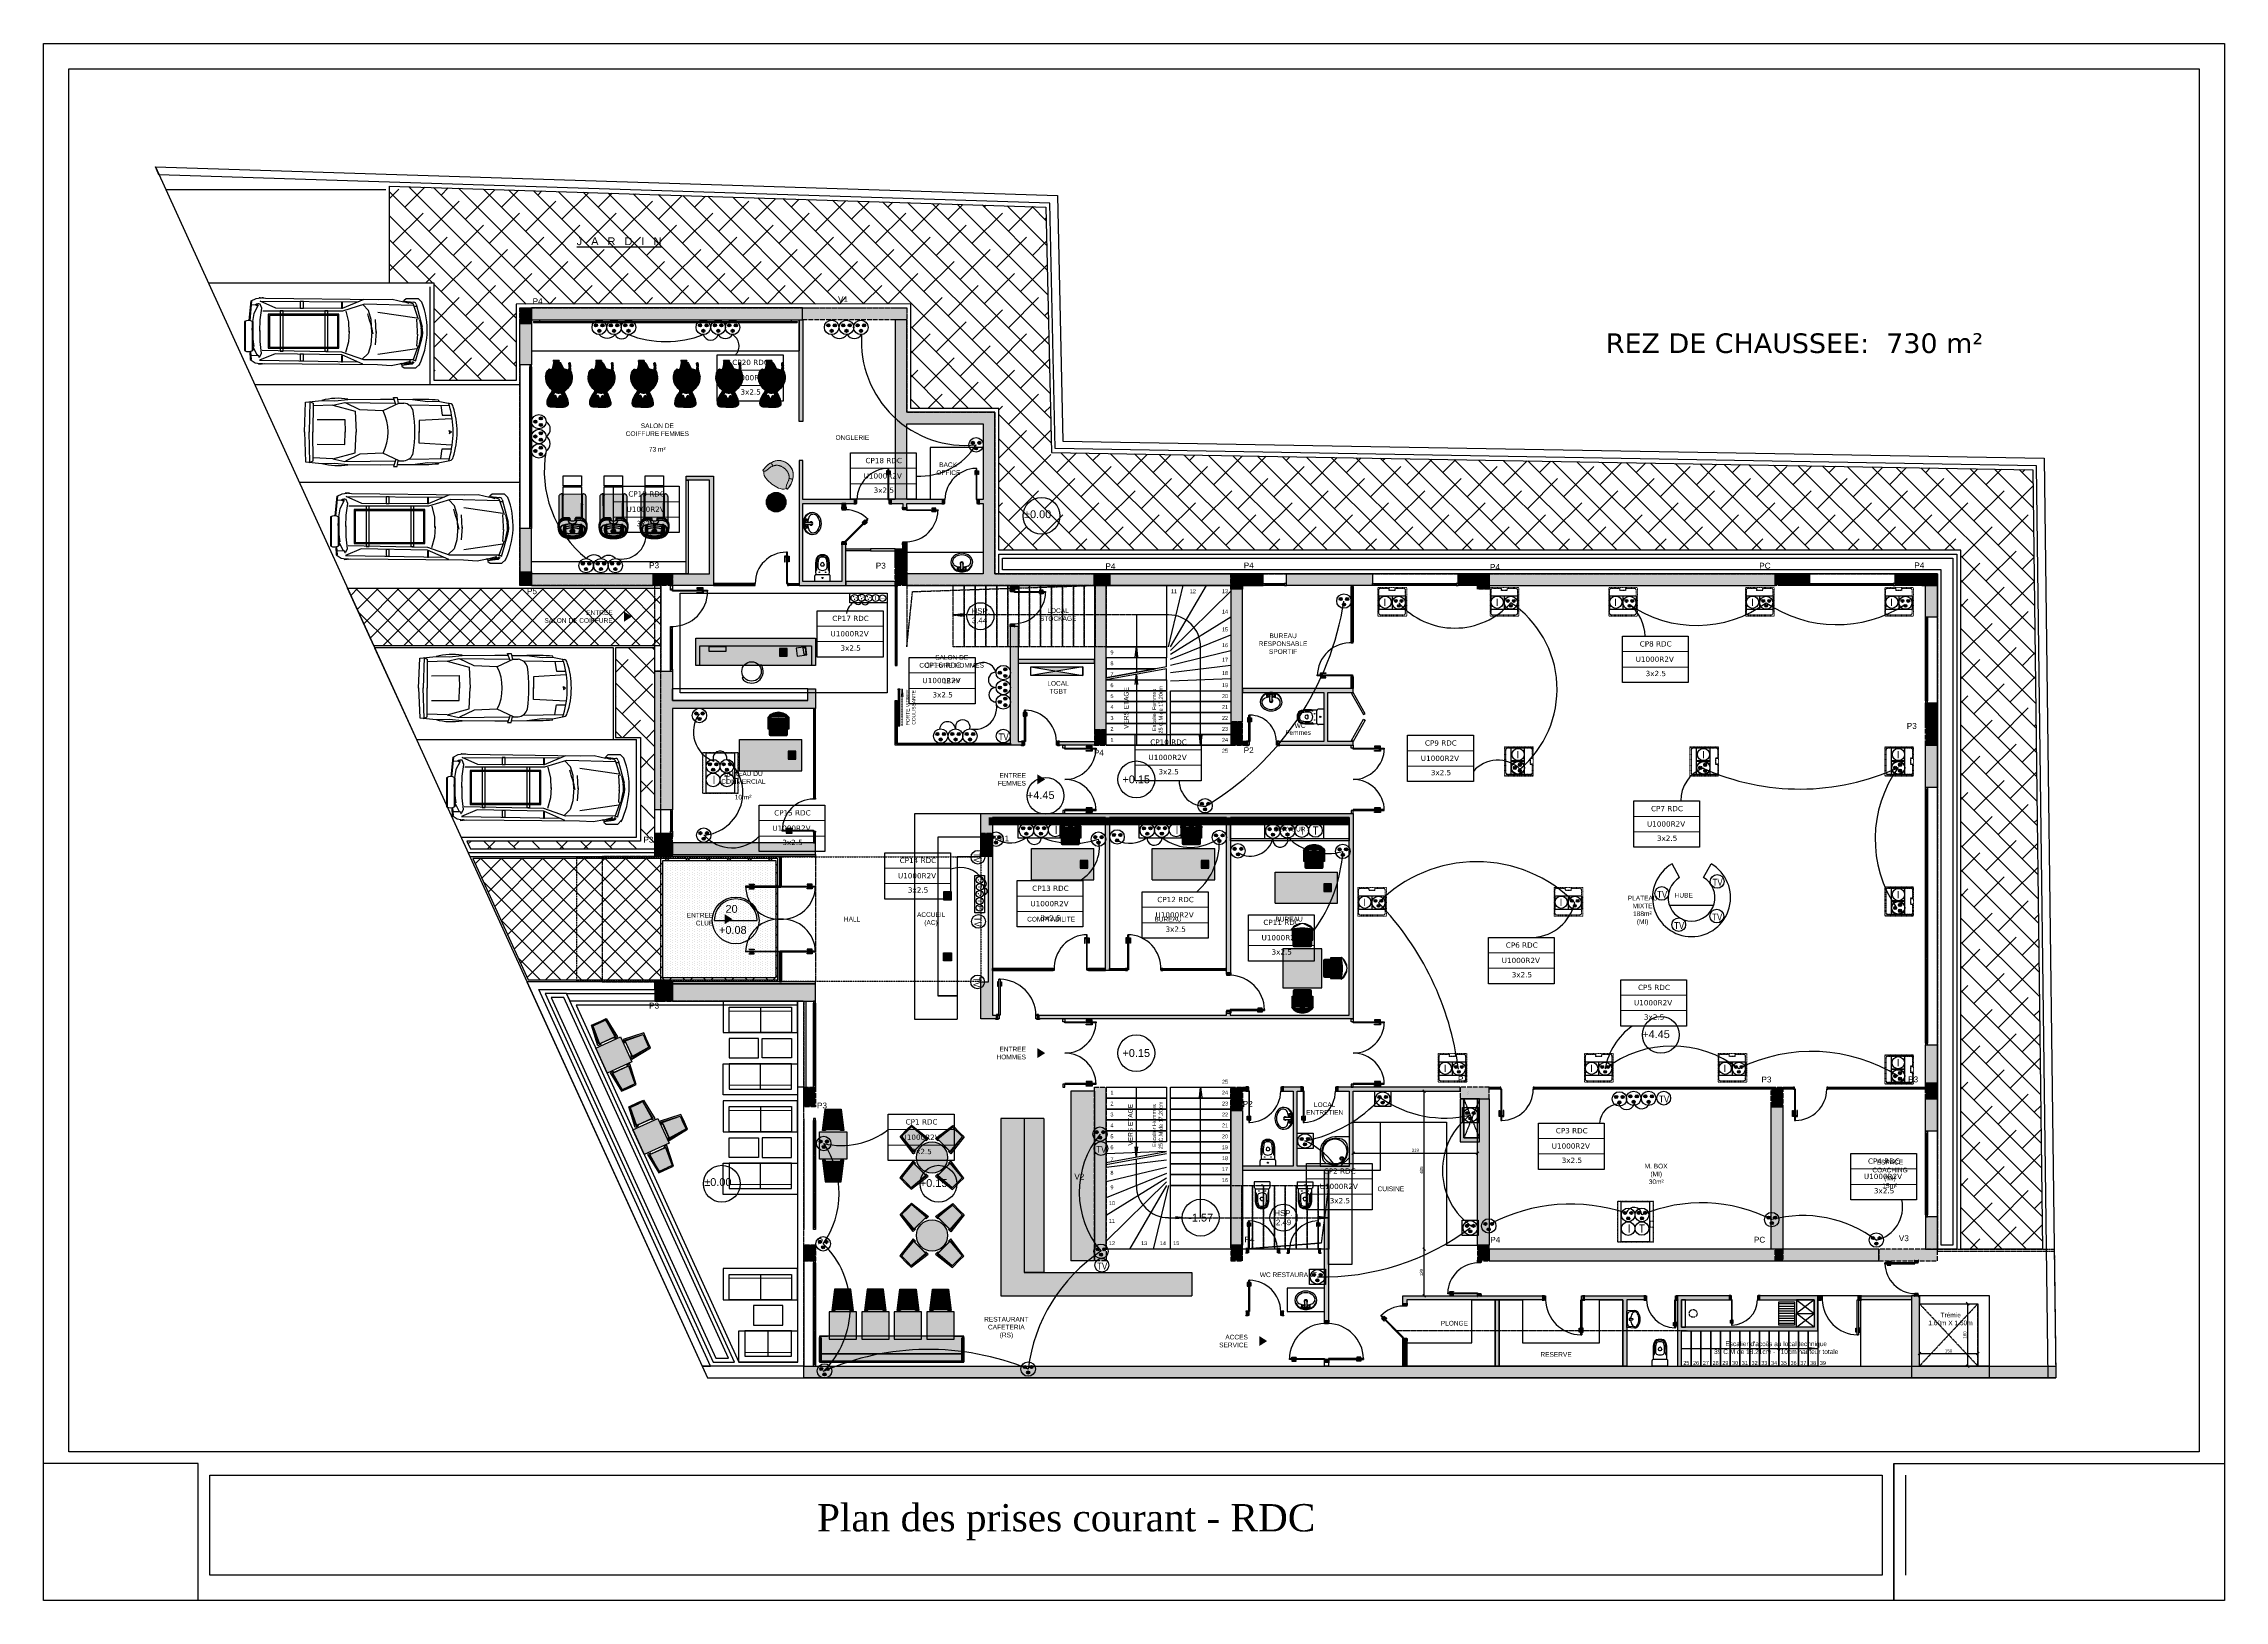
# Model space of a CAD drawing. Header units: millimetres. Extents: x 71819 to 78266, y 23672 to 38445.
# Drawn here: x 72676 to 78266, y 29923 to 33914 of the extents above; entities that cross this region are included whole.
import ezdxf
from ezdxf.enums import TextEntityAlignment as Align

# ---------------------------------------------------------------- set-up
doc = ezdxf.new("R2010")
doc.units = ezdxf.units.MM
for name, pattern in [('ACAD_ISO02W100', [15, 12, -3]), ('ACAD_ISO03W100', [30, 12, -18]), ('AI-Linetype-2', [2.081389, 1.040694, -1.040694]), ('AI-Linetype-3', [2.069395, 1.034697, -1.034697]), ('CACHE', [0.375, 0.25, -0.125]), ('DASHED2', [0.375, 0.25, -0.125]), ('HIDDEN', [0.375, 0.25, -0.125]), ('PROJECTION', [0.375, 0.25, -0.125])]:
    doc.linetypes.add(name, pattern=pattern)
for name, color, linetype in [('FILERIE', 5, 'Continuous'), ('Plan Archi', 8, 'Continuous'), ('prise', 1, 'Continuous'), ('Prises CFA', 140, 'Continuous'), ('PRISES DE COURANT', 5, 'Continuous'), ('TEXTE', 7, 'Continuous'), ('TP-0', 7, 'Continuous')]:
    doc.layers.add(name, color=color, linetype=linetype)
doc.layers.add('STRUCTURE POUTRES', color=5, linetype='ACAD_ISO03W100', lineweight=20)
doc.styles.add('ARIAL', font='arial.ttf')
doc.styles.add('CARTOUCHE', font='verdana.ttf')
doc.styles.get("Standard").update_dxf_attribs({"font": 'arial.ttf'})
doc.styles.add('STYLE_GENERE_1', font='ARIALN.TTF')
doc.styles.add('Verdana', font='verdana.ttf')

# ---------------------------------------------------------------- blocks, each defined once
blk = doc.blocks.new('MALETTI GREEN FIRST PLAN')
at = {"true_color": 0xffffff}
h = blk.add_hatch(color=7, dxfattribs=at)
h.dxf.hatch_style = 1
edge = h.paths.add_edge_path()
edge.add_line((-114.3, -23.9), (-114.3, 23.1))
edge.add_line((-114.3, 23.1), (-111.8, 23.1))
edge.add_line((-111.8, 23.1), (-111.8, 25.4))
edge.add_line((-111.8, 25.4), (-114.5, 25.4))
edge.add_arc((-106.8, 26.8), 7.76, 95.6038, 190.6563, ccw=False)
edge.add_line((-107.6, 34.5), (-34.5, 34.5))
edge.add_line((-34.5, 34.5), (-34.5, -35.3))
edge.add_line((-34.5, -35.3), (-106.8, -35.4))
edge.add_arc((-106.8, -27.7), 7.71, 168.7238, 270.093, ccw=False)
edge.add_line((-114.4, -26.2), (-111.7, -26.2))
edge.add_line((-111.7, -26.2), (-111.7, -23.9))
edge.add_line((-111.7, -23.9), (-114.2, -23.9))
edge.add_line((-114.2, -23.9), (-114.3, -23.9))
h = blk.add_hatch(color=7, dxfattribs=at)
h.dxf.hatch_style = 1
h.paths.add_polyline_path([(-0.8, 11), (-1.1, 12.4), (-1.3, 13.8), (-1.6, 15.2), (-1.9, 16.5), (-2.2, 17.6), (-2.5, 18.6), (-2.8, 19.5), (-3.1, 20.5), (-3.5, 21.4), (-3.8, 22.3), (-4.2, 23.1), (-4.7, 24), (-5.1, 24.8), (-5.6, 25.7), (-6.1, 26.4), (-6.6, 27.1), (-7.1, 27.8), (-7.6, 28.5), (-8.2, 29.1), (-8.8, 29.7), (-9.3, 30.2), (-9.9, 30.7), (-10.5, 31.2), (-11, 31.7), (-11.7, 32.2), (-12.4, 32.6), (-13.1, 33), (-13.8, 33.4), (-14.6, 33.8), (-15.4, 34.2), (-16.2, 34.6), (-17.1, 34.9), (-18, 35.2), (-18.9, 35.5), (-19.8, 35.8), (-20.8, 36.1), (-21.9, 36.4), (-23, 36.6), (-24.1, 36.8), (-25.4, 37), (-26.5, 37.2), (-27.8, 37.3), (-29, 37.4), (-30.1, 37.5), (-31.1, 37.5), (-33, 37.5), (-33.9, 37.5), (-34.7, 37.4), (-35.5, 37.3), (-36.8, 37.2), (-37.9, 37), (-39, 36.8), (-39.9, 36.6), (-40.8, 36.4), (-41.5, 36.1), (-42.2, 35.8), (-42.8, 35.6), (-43.3, 35.3), (-43.9, 35), (-44.5, 34.6), (-44.7, 34.5), (-34.5, 34.5), (-34.5, -35.3), (-43.5, -35.3), (-43.3, -35.4), (-42.1, -35.9), (-41, -36.4), (-39.9, -36.7), (-39.4, -36.8), (-39, -36.9), (-38.5, -37), (-37.9, -37.1), (-37.2, -37.2), (-36.5, -37.3), (-35.5, -37.5), (-34.4, -37.5), (-33.2, -37.6), (-32.7, -37.6), (-30.7, -37.6), (-30, -37.6), (-29.8, -37.6), (-28.5, -37.5), (-27.3, -37.3), (-26.1, -37.2), (-24.9, -37.1), (-23.7, -36.8), (-22.6, -36.6), (-21.4, -36.4), (-20.4, -36.1), (-19.4, -35.8), (-18.4, -35.5), (-17.4, -35.2), (-16.5, -34.8), (-15.6, -34.4), (-14.7, -34), (-13.9, -33.6), (-13.1, -33.2), (-12.4, -32.7), (-11.7, -32.2), (-11, -31.8), (-10.3, -31.3), (-9.7, -30.8), (-9.2, -30.2), (-8.6, -29.7), (-8.1, -29.1), (-7.6, -28.5), (-7, -27.9), (-6.6, -27.2), (-6.1, -26.5), (-5.6, -25.8), (-5.2, -25.1), (-4.7, -24.3), (-4.3, -23.4), (-3.9, -22.6), (-3.5, -21.7), (-3.2, -20.8), (-2.8, -20), (-2.5, -19), (-2.2, -18), (-1.9, -17), (-1.7, -15.9), (-1.4, -14.6), (-1.2, -13.3), (-0.9, -12), (-0.7, -10.6), (-0.5, -9.2), (-0.4, -7.8), (-0.2, -6.4), (-0.1, -5), (-0.1, -3.6), (0, -2.2), (0, -1.5), (0, 1.5), (-0.1, 2.6), (-0.1, 4), (-0.2, 5.4), (-0.3, 6.8), (-0.4, 8.2), (-0.6, 9.6)])
at = {"lineweight": 25}
for points in [[(-136.1, -24), (-160.6, -24), (-160.7, 23.1), (-136.2, 23.1)], [(-134.8, 23.1), (-134.8, -24), (-136.1, -24), (-136.2, 23.1), (-134.8, 23.1)], [(-134.8, 22.6), (-134.8, -23.5)], [(-134, 22.6), (-134, -23.5), (-134.8, -23.5)], [(-134, 22.6), (-134.8, 22.6)], [(-134, 20.4), (-134, 20.6), (-134, 20.6), (-134, 20.7), (-133.9, 20.7), (-133.8, 20.7), (-133.8, 20.4)], [(-134, 20.7), (-133.8, 20.7)], [(-133.8, 18.3), (-134, 18.3), (-134, 20.4), (-133.8, 20.4), (-133.8, 18.3)], [(-134, 17.9), (-133.9, 18.1), (-133.8, 18.3)], [(-133.8, 20.4), (-133.8, 20.7), (-132.7, 20.7)], [(-133.8, 20.4), (-133.8, 20.5)], [(-132.7, 20.4), (-133.8, 20.4)], [(-133.8, 20.4), (-133.8, 20.4), (-133.8, 20.4)], [(-133.8, 19.3), (-133.8, 19.3)], [(-133.8, 19.3), (-133.8, 18.3), (-133.8, 18.3)], [(-132.7, 19.3), (-133.8, 19.3)], [(-132.7, 18.3), (-133.8, 18.3)], [(-132.9, 19.3), (-132.9, 20.4)], [(-114.3, -23.9), (-132.6, -24), (-132.7, 23.1), (-114.3, 23.1)], [(-44.5, 34.7), (-106.9, 34.6), (-108.2, 34.5), (-109.5, 34.1), (-110.7, 33.6), (-111.8, 32.8), (-112.7, 31.9), (-113.5, 30.8), (-114, 29.7), (-114.3, 28.4), (-114.5, 27.1)], [(-52.2, 25.5), (-114.5, 25.4), (-114.5, 27.1)], [(-90.8, -23.9), (-114.2, -23.9), (-114.3, 23.1), (-91, 23.2)], [(-111.8, 23.1), (-111.8, 25.4)], [(-110.3, 23.8), (-110.3, 25.4)], [(-110.3, 23.1), (-110.3, 25.4)], [(-110.3, 25.3), (-110.2, 25.3), (-110.2, 23.1)], [(-110.3, 23.1), (-110.3, 25.3)], [(-110.1, 25.3), (-110.1, 25.3), (-110.2, 25.3), (-110.3, 25.3)], [(-110.3, 23.8), (-110.3, 23.9)], [(-110.1, 25.3), (-110.1, 25.4), (-110.2, 25.4)], [(-110.2, 25.3), (-110.2, 25.4)], [(-110.1, 25.3), (-110.2, 25.3)], [(-110.1, 23.4), (-110.2, 23.4), (-110.2, 25.3)], [(-110.1, 25.3), (-110.1, 25.4)], [(-110.1, 25.3), (-110.1, 25.3)], [(-110.1, 24.1), (-110.1, 24.1), (-110.1, 25.3)], [(-110.1, 25.3), (-110.1, 24.1)], [(-110.1, 24.1), (-110.1, 23.6)], [(-110.1, 23.8), (-110.1, 24.1)], [(-110.1, 23.4), (-110.1, 23.8)], [(-110.1, 23.6), (-110.1, 23.6)], [(-107.5, 25.4), (-107.5, 24.8), (-107.8, 24.8), (-107.8, 25.4)], [(-107.8, 24.8), (-107.8, 24.9)], [(-107.6, 24.8), (-107.8, 24.8)], [(-107.8, 24.8), (-107.8, 24.8)], [(-107.8, 24.8), (-107.8, 24.8)], [(-107.5, 24.8), (-107.6, 24.8)], [(-94.4, 25.4), (-94.4, 24.9), (-107.5, 24.8)], [(-94.4, 24.8), (-107.5, 24.8)], [(-106.2, 24.8), (-105.7, 24.7), (-105.1, 24.7), (-104.5, 24.8)], [(-104.9, 24.7), (-104.9, 23.1)], [(-104.6, 24.8), (-104.6, 23.1)], [(-103.3, 24.8), (-102.8, 24.7), (-102.2, 24.7), (-101.6, 24.8)], [(-102.2, 24.7), (-102.2, 23.1)], [(-101.9, 24.7), (-101.9, 23.1)], [(-100.4, 24.8), (-99.8, 24.7), (-99.2, 24.7), (-98.7, 24.8)], [(-97.4, 24.8), (-96.8, 24.7), (-96.3, 24.7), (-95.7, 24.8)], [(-94.1, 24.9), (-94.4, 24.9)], [(-94.4, 24.9), (-94.4, 24.8), (-94.3, 24.8), (-94.3, 24.9)], [(-94.2, 24.8), (-94.3, 24.8)], [(-94.2, 24.8), (-94.1, 24.9)], [(-94.2, 24.8), (-94.1, 24.8), (-94.1, 24.9)], [(-94.1, 25.4), (-94.1, 24.9)], [(-91, 24.8), (-91.5, 24.8), (-91.7, 24.8), (-91.9, 24.6), (-92, 24.3)], [(-92, 23.1), (-92, 24.3), (-91.9, 24.3), (-91.9, 23.1)], [(-91.4, 24.8), (-91.7, 24.8), (-91.8, 24.6), (-91.9, 24.3)], [(-91, 24.8), (-91.3, 24.8), (-91.4, 24.6), (-91.5, 24.3)], [(-91.5, 23.1), (-91.5, 24.3), (-91.4, 24.3), (-91.4, 23.1)], [(-91, 24.8), (-91.2, 24.8), (-91.4, 24.6), (-91.4, 24.3)], [(-56.9, 24.9), (-91, 24.8)], [(-91, 24.8), (-91, 24.8)], [(-53, 23.2), (-91, 23.2)], [(-88.5, 25), (-88.5, 25.4)], [(-88.5, 24.8), (-88.5, 25), (-87.6, 25)], [(-88.5, 25), (-86.1, 25), (-86.1, 25)], [(-88.5, 25), (-88.5, 25)], [(-87, 25), (-87.6, 25)], [(-87.6, 25), (-87.6, 24.8)], [(-86.1, 24.8), (-86.1, 25), (-87, 25)], [(-87, 24.8), (-87, 25)], [(-86.1, 25.4), (-86.1, 25)], [(-76.7, 24.8), (-76.7, 25.4)], [(-74.8, 24.8), (-74.8, 25.4)], [(-64.5, 25.5), (-64.5, 24.8)], [(-62.5, 24.9), (-62.5, 25.5)], [(-56.4, 24.4), (-56.4, 24.7), (-56.6, 24.8), (-56.9, 24.9)], [(-56.4, 23.2), (-56.4, 24.4)], [(-53.4, 21.4), (-53.6, 20.3), (-53.7, 19.2)], [(-53.7, 19.2), (-53.7, 8.4)], [(-53.7, 19.2), (-53, 19.2)], [(-53.7, 8.4), (-53.4, 7.8)], [(-53, 8.4), (-53.7, 8.4)], [(-30.1, 37.5), (-31.1, 37.5), (-33, 37.5), (-33.9, 37.5), (-34.7, 37.4), (-35.5, 37.3), (-36.8, 37.2), (-37.9, 37), (-39, 36.8), (-39.9, 36.6), (-40.8, 36.4), (-41.5, 36.1), (-42.2, 35.8), (-42.8, 35.6), (-43.3, 35.3), (-43.9, 35), (-44.5, 34.6), (-45.2, 34.2), (-45.9, 33.8), (-46.6, 33.2), (-47.4, 32.5), (-48.2, 31.7), (-49, 30.8), (-49.7, 29.9), (-50.3, 29), (-51, 28), (-51.6, 26.8), (-52.1, 25.6), (-52.6, 24.3), (-53.1, 22.9), (-53.4, 21.4)], [(-53.4, 21.4), (-53.2, 21.4), (-53.1, 21.3), (-52.9, 21.3), (-52.8, 21.3)], [(-52.9, 8.3), (-53.4, 7.8)], [(-53.4, 7.8), (-53, 7.5)], [(-52.9, 8.3), (-53, 8.3), (-53, 8.4), (-53, 19.2), (-52.8, 21.3)], [(-53, 7.5), (-52, 7.2)], [(-53, 7.5), (-52.4, 7.5)], [(-52.9, 8.3), (-52.4, 8.3), (-52, 8.4)], [(-52.9, 8.3), (-52.9, 8.1), (-52.8, 7.8), (-52.7, 7.6), (-52.5, 7.5), (-52.4, 7.5)], [(-30.2, 36.5), (-33.4, 36.5), (-34.5, 36.5), (-35.6, 36.4), (-36.7, 36.2), (-37.8, 36.1), (-39.1, 35.9), (-40.2, 35.6), (-41.4, 35.2), (-42.3, 34.8), (-43.1, 34.5), (-44, 34.1), (-44.7, 33.5), (-45.5, 33.1), (-46.2, 32.5), (-46.9, 31.9), (-47.6, 31.2), (-48.4, 30.2), (-49.3, 29.2), (-50, 28.2), (-50.6, 27.2), (-51.2, 26.1), (-51.7, 24.9), (-52.1, 23.7), (-52.5, 22.5), (-52.8, 21.3)], [(-52.7, 24.1), (-52.7, 25.4), (-52.2, 25.4)], [(-52.1, 9.7), (-52.2, 10.9), (-52.3, 12), (-52.4, 13.2), (-52.4, 17.4), (-52.3, 18.1), (-52.3, 18.7), (-52.3, 19.4), (-52.2, 20), (-52, 21.3), (-51.7, 22.5), (-51.3, 23.7), (-50.9, 24.9), (-50.3, 26.1), (-49.7, 27.2), (-49, 28.2), (-48.3, 29.3), (-47.5, 30.3), (-46.6, 31.3), (-46.3, 31.7), (-45.9, 32.1), (-45.5, 32.4), (-45, 32.8), (-44.6, 33.1), (-44.3, 33.4), (-43.9, 33.6)], [(-52.4, 7.5), (-52, 7.6), (-51.7, 7.9)], [(-51.2, 7), (-52, 7.2), (-52.4, 7.5)], [(-52.1, 9.7), (-52.1, 9), (-52, 8.4)], [(-52.1, 9.7), (-51, 9.7)], [(-51.7, 7.9), (-51.5, 8), (-51.3, 8.3), (-51.1, 8.6), (-50.9, 8.8), (-52, 8.4)], [(-52, 8.4), (-51.7, 7.9)], [(-52, 7.2), (-51.3, 7), (-49.7, 6.6), (-48.2, 6.3)], [(-52, 7.2), (-50, 6.8), (-48.1, 6.3)], [(-52, 7.2), (-52, 7.2)], [(-43.7, 33.3), (-44.2, 33), (-44.9, 32.3), (-45.7, 31.6), (-46.5, 30.8), (-47.4, 29.7), (-48.4, 28.4), (-49.2, 27), (-49.9, 25.6), (-50.4, 24.4), (-50.8, 23.3), (-51.1, 22), (-51.3, 20.8), (-51.4, 19.6), (-51.5, 17.9), (-51.4, 16.3), (-51.4, 14.6), (-51.3, 13), (-51.1, 11.3), (-51, 9.7)], [(-51.2, 7), (-51, 7.1), (-50.8, 7.2), (-50.7, 7.3), (-50.5, 7.5), (-50.4, 7.7), (-50.3, 7.9), (-50.2, 8.2), (-50.2, 8.4), (-50.1, 8.7)], [(-47.9, 6.3), (-48.9, 6.6), (-50, 6.8), (-51, 7), (-51.2, 7)], [(-22.4, 34.6), (-23.6, 34.9), (-24.9, 35.1), (-26.3, 35.2), (-27.6, 35.3), (-29, 35.4), (-30.4, 35.4), (-31.9, 35.5), (-33.6, 35.5), (-35.2, 35.4), (-36.8, 35.3), (-37.9, 35.1), (-39.1, 34.8), (-40.2, 34.4), (-41.2, 33.9), (-42.2, 33.4), (-43.2, 32.7), (-44.2, 31.9), (-45, 31.1), (-45.8, 30.2), (-46.6, 29.2), (-47.2, 28.3), (-47.8, 27.4), (-48.4, 26.2), (-49, 25), (-49.4, 23.8), (-49.8, 22.6), (-50.1, 21.4), (-50.3, 20.5), (-50.4, 19.6), (-50.5, 18.7), (-50.6, 17.7), (-50.6, 15), (-50.5, 14), (-50.4, 12.7), (-50.4, 11.4), (-50.3, 10), (-50.1, 8.7), (-50.9, 8.8), (-51, 9.7)], [(-50.9, 8.8), (-50.9, 8.9)], [(-50.1, 8.7), (-50.1, 8.7)], [(-50.1, 8.7), (-49.9, 8.6), (-48.9, 8.5), (-47.8, 8.3), (-46.7, 8)], [(-48.2, 6.3), (-48.2, 6.4)], [(-48.2, 6.3), (-47.9, 6.2), (-47.6, 6.2), (-47.4, 6), (-47.2, 5.9), (-46.9, 5.8), (-46.7, 5.6), (-46.6, 5.5), (-46.3, 5.3), (-46, 5), (-45.7, 4.6), (-45.4, 4.2), (-45, 3.5), (-44.8, 2.9), (-44.6, 2.2), (-44.5, 1.5), (-44.3, 0.8), (-44.3, -0.6), (-44.4, -1.4), (-44.5, -2.1), (-44.7, -2.8), (-44.9, -3.4), (-45.2, -4.1), (-45.6, -4.6), (-45.9, -5.1), (-46.2, -5.4), (-46.4, -5.6), (-46.6, -5.8), (-46.9, -5.9), (-47.1, -6), (-47.4, -6.2), (-47.9, -6.4), (-48, -6.4), (-48.2, -6.5)], [(-48.1, 6.3), (-48.2, 6.3)], [(-48.2, 6.3), (-48.2, 6.3)], [(-47.9, 6.3), (-47.6, 6.3), (-48.1, 6.3)], [(-47.9, 6.3), (-47.7, 6.4), (-47.5, 6.5), (-47.3, 6.7), (-47.2, 6.9), (-47, 7.1), (-46.9, 7.4), (-46.7, 7.8), (-46.7, 8)], [(-47.6, 6.3), (-47.4, 6.3), (-47.2, 6.5), (-46.9, 6.6), (-46.7, 6.8), (-46.6, 7), (-46.4, 7.3), (-46.3, 7.6), (-46.2, 7.9)], [(-47.6, 6.3), (-47.6, 6.3)], [(-37.1, 1.4), (-38.1, 1.4), (-38.2, 2.5), (-38.4, 3.5), (-38.6, 4.5), (-38.9, 5.3), (-39.3, 6.2), (-39.7, 7), (-40.2, 7.8), (-40.7, 8.5), (-41.3, 9.1), (-41.9, 9.6), (-42.6, 10), (-43.4, 10.3), (-44.6, 10.7), (-45.7, 11.2), (-46, 9.6), (-46.2, 7.9), (-46.7, 8), (-47, 10.1), (-47.2, 12.2), (-47.3, 13.8), (-47.3, 15.4), (-47.3, 17), (-47.2, 18.7), (-47, 20.3), (-46.7, 21.8), (-46.4, 23.4), (-45.9, 24.9), (-45.5, 25.9), (-45, 26.8), (-44.5, 27.8), (-43.9, 28.7), (-43.2, 29.6), (-42.4, 30.5), (-41.6, 31.3), (-40.6, 32), (-39.6, 32.7), (-38.6, 33.3), (-37.5, 33.8), (-36.3, 34.2), (-35.1, 34.5), (-33.8, 34.6), (-32.7, 34.8), (-31.4, 34.9), (-30.2, 35), (-29, 35), (-27.2, 34.9), (-25.6, 34.8), (-24, 34.6), (-22.4, 34.4), (-22.4, 34.6)], [(-43.9, 33.6), (-43.2, 34.2), (-42.4, 34.6), (-41.6, 35.1), (-40.7, 35.4), (-39.9, 35.6), (-39, 35.8), (-38.1, 35.9), (-36.7, 36.1), (-35.3, 36.2), (-33.1, 36.2), (-30.9, 36.1), (-28.8, 36), (-27.1, 35.9), (-25.5, 35.8), (-24.4, 35.6), (-23.3, 35.5), (-22.3, 35.2)], [(-43.7, 33.3), (-43.7, 33.4), (-43.8, 33.5), (-43.9, 33.6), (-43.9, 33.6)], [(-22.4, 34.7), (-23.4, 34.9), (-24.5, 35.1), (-25.5, 35.2), (-27.2, 35.4), (-28.8, 35.4), (-30.9, 35.5), (-33.1, 35.6), (-35.3, 35.6), (-36.6, 35.5), (-37.9, 35.4), (-38.8, 35.3), (-39.7, 35.2), (-40.6, 34.9), (-41.4, 34.6), (-42.2, 34.2), (-43, 33.8), (-43.7, 33.3)], [(-38.1, -1.5), (-38.1, 1.4)], [(-37.1, 1.4), (-37, 5.1), (-36.9, 8.7), (-36.8, 10.2), (-36.6, 11.7), (-36.5, 13.3), (-36.4, 14.9), (-36.1, 16.5), (-35.8, 18.2)], [(-37.1, -1.5), (-37.1, 1.4)], [(-37.1, 1.4), (-32.5, 1.4), (-32.5, -1.5), (-37.1, -1.5)], [(-22.1, 23.5), (-28.9, 23.5), (-30.1, 23.6), (-35.4, 23.6), (-35.5, 23.5), (-35.6, 23.5), (-35.8, 23.4), (-35.9, 23.4), (-36, 23.3), (-36.1, 23.1), (-36.2, 22.9), (-36.3, 22.7), (-36.4, 22.5), (-36.4, 22.3), (-36.5, 22), (-36.5, 21.7), (-36.4, 21.5), (-36.4, 21.2), (-36.3, 21), (-36.2, 20.8), (-36.1, 20.6), (-36, 20.5), (-35.9, 20.4), (-35.7, 20.3), (-35.6, 20.2), (-35.5, 20.1), (-35.3, 20.1)], [(-35.3, 23), (-35.5, 23.1), (-35.7, 23.1), (-35.9, 23), (-36.1, 22.7), (-36.2, 22.6), (-36.2, 22.4), (-36.2, 22.1), (-36.3, 21.8), (-36.2, 21.6), (-36.2, 21.3), (-36.1, 21.1), (-36, 20.9), (-35.8, 20.7), (-35.6, 20.7), (-35.4, 20.7), (-35.3, 20.7)], [(-35.8, 18.2), (-35.8, 18.8), (-35.6, 19.4)], [(-35.8, 18.2), (-35.6, 18.3), (-35.5, 18.3), (-35.4, 18.4), (-35, 18.5), (-34.6, 18.6), (-34.5, 18.7), (-34.3, 18.7), (-33.8, 18.8), (-33.6, 18.9), (-33.3, 18.9), (-33.2, 18.8), (-32.7, 18.6), (-32.4, 18.5), (-32, 18.4), (-31.6, 18.3), (-30.8, 18.1)], [(-35.6, 19.4), (-35.5, 20.2)], [(-35, 20.4), (-35.1, 20.3), (-35.2, 20.2), (-35.4, 20.2)], [(-35.4, 20.1), (-24.5, 20.1), (-23.6, 20.1), (-22.1, 20.1)], [(-35, 23.4), (-35.3, 23.6)], [(-35, 23.4), (-35.3, 23)], [(-33.8, 21.9), (-33.9, 21.9), (-33.9, 22), (-34.2, 22.2), (-34.5, 22.5), (-34.9, 22.7), (-35.1, 22.9), (-35.3, 23), (-35.3, 20.7)], [(-35, 20.4), (-35.3, 20.7), (-35.1, 20.8), (-34.9, 21), (-34.5, 21.3), (-34.2, 21.6), (-33.9, 21.8), (-33.9, 21.8), (-33.8, 21.8), (-33.8, 21.9)], [(-35, 20.4), (-33.8, 21.9), (-35, 23.4)], [(-34.5, 24.4), (-34.8, 23.6)], [(-34.5, 24.4), (-34.6, 24.6), (-34.6, 24.8), (-34.5, 25.1), (-34.5, 25.3), (-34.4, 25.6), (-34.3, 25.9), (-34.1, 26.3), (-33.8, 26.7)], [(-33.8, 24.8), (-34.5, 24.4)], [(-34.5, 24.4), (-34.3, 24), (-33.9, 23.8)], [(-33.2, 24.6), (-33.7, 24.3), (-33.9, 23.8)], [(-32.9, 23.6), (-33.9, 23.8)], [(-33.8, 26.7), (-33.2, 27.5), (-32.7, 28.2), (-32, 28.8), (-31.4, 29.4), (-30.5, 30), (-29.5, 30.5), (-28.6, 31), (-27.5, 31.4), (-26.5, 31.7), (-25.5, 31.9), (-24.4, 32.1), (-23.3, 32.2), (-22.1, 32.2), (-20.8, 32.1), (-19.6, 31.9), (-18.4, 31.5), (-17.5, 31.2), (-16.6, 30.8), (-15.7, 30.4), (-14.9, 29.8), (-14.1, 29.2), (-13.4, 28.5), (-12.7, 27.8), (-12.1, 27), (-11.5, 25.9), (-10.9, 24.8), (-10.3, 23.6), (-9.9, 22.4), (-9.6, 21.3), (-9.4, 20.2)], [(-10.3, 20), (-10.6, 21.1), (-10.9, 22.1), (-11.2, 23.3), (-11.7, 24.3), (-12.3, 25.4), (-12.9, 26.4), (-13.4, 27.2), (-14, 27.8), (-14.7, 28.5), (-15.4, 29.1), (-16.2, 29.5), (-17, 29.9), (-17.9, 30.4), (-18.7, 30.7), (-19.8, 30.9), (-20.9, 31.1), (-22.1, 31.2), (-23.3, 31.2), (-24.3, 31.2), (-25.3, 31.1), (-26.3, 30.8), (-27.3, 30.5), (-28.2, 30.2), (-29.1, 29.8), (-30, 29.3), (-30.8, 28.7), (-31.5, 28.2), (-32.1, 27.6), (-32.6, 27), (-33.1, 26.3), (-33.2, 26.4), (-33.2, 26.4), (-33.4, 26.5), (-33.5, 26.5), (-33.5, 26.6), (-33.6, 26.7), (-33.6, 26.7), (-33.8, 26.7)], [(-33.8, 26.7), (-33.7, 26.1), (-33.4, 25.5)], [(-33.4, 25.5), (-33.4, 25.5), (-33.6, 25.4), (-33.7, 25.2), (-33.8, 25.1), (-33.8, 25), (-33.8, 24.8), (-33.8, 24.8)], [(-33.8, 24.8), (-33.8, 24.7), (-33.7, 24.7), (-33.6, 24.6), (-33.2, 24.6)], [(-19.8, 25.8), (-22.5, 26.1), (-25.2, 26.2), (-28, 26.2), (-30.7, 26), (-33.4, 25.5), (-33.1, 26.3)], [(-22.8, 25.1), (-23.7, 25.2), (-25.7, 25.3), (-27.7, 25.3), (-29.1, 25.1), (-30.5, 25), (-31.9, 24.8), (-33.2, 24.6)], [(-33.2, 24.6), (-32.7, 24.5), (-32.2, 24.4), (-31.8, 24.3), (-31.4, 24.1), (-31.1, 24), (-30.8, 23.8), (-30.5, 23.7)], [(-32.5, 1.4), (-32.5, 2.8), (-32.6, 4.2), (-32.5, 5.8), (-32.5, 7.3), (-32.4, 8.9), (-32.2, 10.7), (-31.9, 12.6), (-31.6, 14.4), (-31.5, 15.1), (-31.4, 15.7), (-31.2, 16.4), (-31.1, 17), (-30.9, 17.6), (-30.8, 18.1)], [(-30.8, 18.1), (-30.8, 18.3), (-29.7, 18.3), (-29.3, 18.3), (-28.8, 18.3), (-28.2, 18.2), (-27.7, 18.1), (-27.1, 18), (-26.4, 17.9), (-25.8, 17.8), (-25.2, 17.7), (-24.5, 17.5), (-24.7, 17), (-24.9, 16.4), (-25, 15.7), (-25.2, 15.1), (-25.4, 14.4), (-25.5, 13.7), (-26, 12), (-26.4, 10.3), (-26.7, 8.9), (-26.9, 7.4), (-27.1, 5.8), (-27.1, 5.1), (-27.2, 4.2), (-27.2, 3.3), (-27.2, 2.4), (-27.3, 1.4), (-32.5, 1.4)], [(-32.1, 20.1), (-32.4, 18.5)], [(-30.3, 23.6), (-30.5, 23.7), (-30.8, 23.6)], [(-30.8, 18.3), (-30.3, 20.1)], [(-30.1, 37.5), (-30.2, 36.5)], [(-0.9, 1.5), (-1, 4.3), (-1.2, 7.2), (-1.6, 10.1), (-2.1, 13), (-2.4, 14.7), (-2.8, 16.6), (-3.3, 18.3), (-3.9, 20), (-4.6, 21.7), (-5.3, 23.4), (-6.1, 24.7), (-6.9, 25.9), (-7.8, 27.1), (-8.7, 28.2), (-9.7, 29.3), (-10.7, 30.3), (-11.9, 31.2), (-13.2, 31.9), (-14.4, 32.7), (-15.8, 33.4), (-17.4, 34.1), (-19.1, 34.6), (-20.9, 35.1), (-22.7, 35.5), (-25.1, 36), (-27.7, 36.3), (-30.2, 36.5)], [(0, 1.5), (-0.1, 2.6), (-0.1, 4), (-0.2, 5.4), (-0.3, 6.8), (-0.4, 8.2), (-0.6, 9.6), (-0.8, 11), (-1.1, 12.4), (-1.3, 13.8), (-1.6, 15.2), (-1.9, 16.5), (-2.2, 17.6), (-2.5, 18.6), (-2.8, 19.5), (-3.1, 20.5), (-3.5, 21.4), (-3.8, 22.3), (-4.2, 23.1), (-4.7, 24), (-5.1, 24.8), (-5.6, 25.7), (-6.1, 26.4), (-6.6, 27.1), (-7.1, 27.8), (-7.6, 28.5), (-8.2, 29.1), (-8.8, 29.7), (-9.3, 30.2), (-9.9, 30.7), (-10.5, 31.2), (-11, 31.7), (-11.7, 32.2), (-12.4, 32.6), (-13.1, 33), (-13.8, 33.4), (-14.6, 33.8), (-15.4, 34.2), (-16.2, 34.6), (-17.1, 34.9), (-18, 35.2), (-18.9, 35.5), (-19.8, 35.8), (-20.8, 36.1), (-21.9, 36.4), (-23, 36.6), (-24.1, 36.8), (-25.4, 37), (-26.5, 37.2), (-27.8, 37.3), (-29, 37.4), (-30.1, 37.5)], [(-27.3, -1.5), (-27.3, 1.4)], [(-24, 1.4), (-27.3, 1.4)], [(-23.9, 20.1), (-24.2, 18.9), (-24.5, 17.5)], [(-24, 1.4), (-24.1, -0.1), (-24, -1.5)], [(-12.7, 0), (-13.3, 0), (-13.3, 0.8), (-13.4, 1.5), (-13.6, 2.3), (-13.9, 3.2), (-14.1, 3.5), (-14.3, 3.8), (-14.6, 4.2), (-14.9, 4.5), (-15.2, 4.8), (-15.5, 5), (-15.9, 5.2), (-16.3, 5.4), (-17, 5.7), (-17.9, 5.9), (-18.4, 6), (-18.9, 6), (-19.3, 5.9), (-19.8, 5.9), (-20.3, 5.8), (-20.7, 5.6), (-21.1, 5.4), (-21.5, 5.2), (-22.1, 4.6), (-22.7, 4.1), (-23.2, 3.3), (-23.6, 2.5), (-23.8, 2), (-24, 1.4)], [(-17, -4.8), (-16.1, -4.3), (-15.3, -3.7), (-14.7, -2.9), (-14.2, -2.1), (-13.9, -1.1), (-13.8, -0.1), (-13.9, 0.9), (-14.2, 1.9), (-14.6, 2.8), (-15.3, 3.5), (-16, 4.2), (-16.9, 4.6), (-17.9, 4.9), (-18.9, 5.1), (-19.8, 5), (-20.8, 4.7), (-21.7, 4.2), (-22.5, 3.6), (-23.1, 2.9), (-23.6, 2), (-23.9, 1), (-24, 0.1), (-23.9, -0.9), (-23.7, -1.9), (-23.2, -2.8), (-22.6, -3.6), (-21.8, -4.2), (-20.9, -4.7), (-20, -5.1), (-19, -5.1), (-18, -5.1), (-17, -4.8)], [(-22.6, 25.3), (-22.9, 25.1), (-23.2, 24.8), (-23.3, 24.4)], [(-23.2, 24.4), (-23.3, 24.4), (-23.3, 23.5)], [(-22.6, 25.1), (-22.8, 25), (-23.1, 24.8), (-23.2, 24.4)], [(-23.2, 24.4), (-23.2, 23.5)], [(-20.4, 22.8), (-20.7, 23.3), (-21.3, 23.6), (-21.8, 23.8), (-22.4, 23.7), (-23, 23.5)], [(-23, 20.1), (-22.4, 19.9), (-21.8, 19.8), (-21.3, 20), (-20.8, 20.3), (-20.4, 20.7), (-20.1, 21.3), (-20.1, 21.8)], [(-23, 20.1), (-22.4, 19.9), (-21.9, 19.8), (-21.3, 20), (-20.8, 20.3), (-20.4, 20.7), (-20.1, 21.3), (-20.1, 21.8)], [(-20.4, 3.8), (-21.3, 3.3), (-22, 2.8), (-22.5, 2), (-22.8, 1.2), (-23, 0.2), (-23, -0.6), (-22.7, -1.6), (-22.3, -2.3), (-21.7, -3.1), (-21, -3.6), (-20.1, -4), (-19.2, -4.2), (-18.3, -4.1), (-17.4, -3.9), (-16.6, -3.4), (-15.9, -2.8), (-15.3, -2.1), (-15, -1.2), (-14.8, -0.3), (-14.9, 0.6), (-15.1, 1.5), (-15.5, 2.3), (-16.1, 3), (-16.9, 3.5), (-17.7, 3.9), (-18.6, 4.1), (-19.6, 4.1), (-20.4, 3.8)], [(-22.8, 20.1), (-22.1, 20), (-21.6, 20), (-21, 20.3), (-20.6, 20.7), (-20.3, 21.2), (-20.1, 21.8)], [(-20.4, 3.6), (-21.1, 3.2), (-21.8, 2.6), (-22.3, 1.9), (-22.7, 1.1), (-22.8, 0.2), (-22.8, -0.6), (-22.6, -1.5), (-22.1, -2.3), (-21.6, -2.9), (-20.8, -3.5), (-20, -3.8), (-19.2, -3.9), (-18.3, -3.9), (-17.4, -3.7), (-17.4, -3.6), (-16.7, -3.2), (-16, -2.6), (-15.5, -1.9), (-15.2, -1.2), (-15, -0.3), (-15.1, 0.6), (-15.3, 1.4), (-15.7, 2.2), (-16.3, 2.8), (-17, 3.3), (-17.8, 3.7), (-18.6, 3.8), (-19.5, 3.8), (-20.3, 3.6), (-20.4, 3.6)], [(-20.3, 3.6), (-21.1, 3.2), (-21.7, 2.6), (-22.3, 1.9), (-22.6, 1.1), (-22.8, 0.2), (-22.7, -0.6), (-22.5, -1.5), (-22.1, -2.2), (-21.5, -2.9), (-20.8, -3.4), (-20, -3.8), (-19.1, -3.9), (-18.3, -3.9), (-17.4, -3.6)], [(-20.4, 22.7), (-20.7, 23.1), (-21.1, 23.4), (-21.6, 23.6), (-22.2, 23.7), (-22.7, 23.5)], [(-22.6, 25.3), (-22.6, 25.1)], [(-22.6, 25.3), (-14.5, 25.3)], [(-14.5, 25.1), (-22.6, 25.1)], [(-22, 23.6), (-21.7, 23.5), (-21.4, 23.4), (-21.3, 23.3), (-21.1, 23), (-21, 22.8), (-20.8, 22.4), (-20.8, 22.1), (-20.7, 21.7), (-20.8, 21.3), (-21, 20.8), (-21.1, 20.6), (-21.3, 20.4), (-21.4, 20.3), (-21.6, 20.1), (-21.9, 20), (-22, 20), (-22.3, 20), (-22.5, 20.1)], [(-22, 23.6), (-22.5, 23.5)], [(-22.3, 35.2), (-20.5, 34.8), (-19.3, 34.4), (-18, 33.9), (-16.9, 33.4), (-15.7, 32.8), (-14.5, 32.2), (-13.4, 31.5), (-12.3, 30.7), (-11.3, 29.8), (-10.7, 29.1), (-10.1, 28.4), (-9.6, 27.7), (-9.1, 26.8), (-8.7, 26), (-8.3, 25.1), (-8, 24.2), (-7.4, 22.3), (-6.9, 20.3), (-7.5, 20.2), (-8, 22), (-8.5, 23.8), (-8.9, 24.7), (-9.2, 25.7), (-9.6, 26.5), (-10.1, 27.4), (-10.6, 28), (-11.2, 28.7), (-11.7, 29.3), (-12.7, 30.2), (-13.7, 31), (-14.8, 31.7), (-15.9, 32.3), (-17.1, 32.8), (-18.3, 33.4), (-19.5, 33.8), (-20.7, 34.2), (-22.4, 34.7), (-22.3, 35.2)], [(-22.4, 34.6), (-22.4, 34.7)], [(-20.2, 3.3), (-21, 2.8), (-21.7, 2.2), (-22.2, 1.4), (-22.4, 0.5), (-22.4, -0.5), (-22.2, -1.4), (-21.8, -2.2), (-21.1, -2.9), (-20.3, -3.3), (-19.4, -3.6), (-18.5, -3.6), (-17.6, -3.3)], [(-22, 23.5), (-22.1, 23.5)], [(-22.1, 20.1), (-21.9, 20.1), (-21.6, 20.2), (-21.4, 20.3), (-21.3, 20.4), (-21.1, 20.7), (-21, 20.9), (-20.9, 21.3), (-20.8, 21.7), (-20.8, 22), (-20.9, 22.4), (-21, 22.7), (-21.2, 23), (-21.3, 23.2), (-21.5, 23.3), (-21.8, 23.5), (-22, 23.5)], [(-21, -1.4), (-20.4, -1.9), (-19.8, -2.3), (-19, -2.5), (-18.3, -2.4), (-17.6, -2.1), (-17, -1.6), (-16.6, -1), (-16.4, -0.2), (-16.5, 0.5), (-16.7, 1.2), (-17.3, 1.8), (-17.9, 2.2), (-18.6, 2.4), (-19.4, 2.4), (-20.1, 2.1), (-20.7, 1.6), (-21.1, 1.1), (-21.4, 0.3), (-21.3, -0.5)], [(-21, 19), (-21.2, 20)], [(-19.8, 19.1), (-20.8, 19.1), (-21, 19)], [(-21, 19), (-20.8, 18.3), (-20.4, 17.7), (-19.8, 17.3), (-19.1, 17), (-18.3, 16.9)], [(-20.4, -1.3), (-20, -1.7), (-19.4, -1.9), (-18.8, -2), (-18.2, -1.9), (-17.6, -1.6), (-17.2, -1.1), (-17, -0.5), (-16.9, 0.1), (-17, 0.7), (-17.4, 1.2), (-17.9, 1.6), (-18.4, 1.9), (-19, 1.9), (-19.7, 1.8), (-20.2, 1.5), (-20.6, 1), (-20.8, 0.4), (-20.9, -0.2)], [(-20.4, -1.3), (-20, -1.7), (-19.4, -1.9), (-18.8, -2), (-18.2, -1.9), (-17.7, -1.5), (-17.3, -1.1), (-17, -0.5), (-17, 0.1), (-17.1, 0.7), (-17.4, 1.2), (-17.9, 1.6), (-18.4, 1.9), (-19, 1.9), (-19.6, 1.8), (-20.1, 1.5), (-20.6, 1), (-20.8, 0.5), (-20.8, -0.2)], [(-20.3, -1.2), (-19.9, -1.6), (-19.4, -1.8), (-18.8, -1.9), (-18.2, -1.8), (-17.7, -1.5), (-17.3, -1.1), (-17.1, -0.5), (-17, 0.1), (-17.1, 0.6), (-17.5, 1.2), (-17.9, 1.5), (-18.4, 1.8), (-19, 1.8), (-19.6, 1.7), (-20.1, 1.4), (-20.5, 0.9), (-20.7, 0.4), (-20.8, -0.2)], [(-14.5, 20.3), (-20.7, 20.3)], [(-14.5, 20.3), (-20.7, 20.3)], [(-20.2, -1.1), (-20.3, -1.2), (-20.3, -1.2), (-19.8, -1.6), (-19.3, -1.8), (-18.7, -1.8), (-18.2, -1.7), (-17.7, -1.4), (-17.4, -1), (-17.1, -0.5), (-17.1, 0.1), (-17.2, 0.6), (-17.5, 1.1), (-17.9, 1.5), (-18.4, 1.7), (-19, 1.8), (-19.6, 1.6), (-20, 1.4), (-20.4, 1), (-20.7, 0.5), (-20.7, -0.1), (-20.7, -0.2), (-20.6, -0.2), (-20.4, -0.1)], [(-20.3, -1.2), (-20.2, -1.2), (-19.8, -1.6), (-19.3, -1.8), (-18.7, -1.8), (-18.2, -1.6), (-17.7, -1.4), (-17.4, -0.9), (-17.2, -0.5), (-17.1, 0.1), (-17.3, 0.6), (-17.6, 1.1), (-18, 1.5), (-18.4, 1.6), (-19, 1.7), (-19.5, 1.6), (-20, 1.4), (-20.4, 0.9), (-20.6, 0.5), (-20.7, -0.1)], [(-17.6, 1.1), (-18.1, 1.5), (-18.8, 1.6), (-19.5, 1.5), (-20.1, 1.2), (-20.5, 0.6), (-20.6, -0.1), (-20.7, -0.1)], [(-20.6, 20.4), (-14.5, 20.4)], [(-20.3, 23.2), (-20.4, 23.1)], [(-20.4, 22.6), (-20.4, 23.1)], [(-20.4, 22.6), (-20.3, 22.5)], [(-17.4, -3.9), (-17.4, -3.7), (-16.7, -3.3), (-16, -2.7), (-15.5, -2), (-15.2, -1.2), (-15, -0.3), (-15, 0.6), (-15.3, 1.4), (-15.7, 2.2), (-16.3, 2.9), (-17, 3.3), (-17.8, 3.7), (-18.6, 3.9), (-19.5, 3.8), (-20.4, 3.6), (-20.4, 3.8)], [(-16.4, 23.2), (-20.3, 23.2)], [(-20.3, 23.2), (-20.3, 22.5)], [(-20.1, 21.8), (-20.3, 22.6)], [(-20.3, 22.5), (-16.4, 22.5)], [(-17.4, -3.6), (-17.6, -3.3), (-16.7, -2.9), (-16.1, -2.2), (-15.6, -1.5), (-15.3, -0.5), (-15.3, 0.4), (-15.6, 1.3), (-16, 2.1), (-16.7, 2.8), (-17.5, 3.2), (-18.4, 3.5), (-19.3, 3.5), (-20.2, 3.3), (-20.3, 3.6)], [(-20.1, 21.8), (-20.2, 22.5)], [(-20.1, 21.8), (-20.1, 21.8)], [(-20.1, -1.2), (-19.6, -1.6), (-19, -1.7), (-18.4, -1.6), (-17.8, -1.4), (-17.4, -0.8), (-17.2, -0.2), (-17.3, 0.5), (-17.6, 1.1), (-17.6, 1.1)], [(-20, 20.3), (-19.8, 19.1)], [(-18.6, 25.3), (-19.1, 25.6), (-19.8, 25.8), (-19.8, 25.4), (-19.8, 25.3), (-19.8, 25.3)], [(-19.8, 19.1), (-19, 19.7), (-18.1, 20.3)], [(-19.8, 19.1), (-19.7, 18.6), (-19.4, 18.2), (-19, 17.9), (-18.4, 17.9)], [(-16.7, 19), (-18.4, 17.9)], [(-18.4, 17.9), (-16.4, 17.9), (-15.8, 17.9), (-15.3, 17.9), (-14.9, 17.7), (-14.7, 17.7), (-14.4, 17.5), (-14, 17.3), (-13.8, 17), (-13.6, 16.7), (-13.5, 16.4), (-13.4, 16.1), (-13.3, 16)], [(-18.4, 17.9), (-18.4, 17.7), (-18.4, 17.4), (-18.3, 17.3), (-18.3, 16.9)], [(-15.4, 16.9), (-17.6, 16.9), (-18.3, 16.9)], [(-18.1, 20.3), (-17.9, 19.8), (-17.6, 19.4), (-17.1, 19.1), (-16.7, 19)], [(-17.7, 20.3), (-18.1, 20.3), (-18.1, 20.3)], [(-17.1, 20.3), (-17, 20.1), (-16.7, 20)], [(-16.7, 20), (-10.3, 20)], [(-11.8, 19), (-16.7, 19), (-16.7, 20)], [(-16.6, 22.5), (-16.4, 21.9), (-16, 21.4), (-15.5, 21), (-15, 20.8), (-14.3, 20.7), (-13.7, 20.8), (-13.2, 21.1), (-12.7, 21.6), (-12.5, 22.2), (-12.4, 22.8), (-12.5, 23.5), (-12.9, 24.1), (-13.3, 24.5), (-14, 24.8), (-14.6, 24.9), (-15.3, 24.7), (-15.9, 24.4), (-16.3, 23.8), (-16.6, 23.2)], [(-12.5, 22.8), (-12.6, 23.4), (-12.9, 24), (-13.3, 24.4), (-13.9, 24.7), (-14.5, 24.8), (-15.1, 24.7), (-15.6, 24.4), (-16.1, 24), (-16.3, 23.4), (-16.4, 22.8), (-16.3, 22.3), (-16.1, 21.7), (-15.6, 21.3), (-15.1, 21), (-14.5, 20.8), (-13.9, 21), (-13.3, 21.3), (-12.9, 21.7), (-12.6, 22.3), (-12.5, 22.8)], [(-16.4, 22.5), (-16.3, 21.9), (-15.9, 21.4), (-15.4, 21), (-14.8, 20.8), (-14.2, 20.8), (-13.6, 21), (-13.1, 21.4), (-12.7, 21.9), (-12.5, 22.5), (-12.5, 23.1), (-12.7, 23.7), (-13, 24.2), (-13.6, 24.5), (-14.2, 24.8), (-14.7, 24.8), (-15.3, 24.6), (-15.9, 24.3), (-16.2, 23.8), (-16.4, 23.2)], [(-16.4, 22.8), (-16.4, 22.8)], [(-16.4, 22.5), (-16.4, 22.8)], [(-16.4, 22.8), (-16.3, 22.2), (-16.1, 21.7), (-15.6, 21.2), (-15.1, 21), (-14.5, 20.8), (-13.9, 21), (-13.3, 21.3), (-12.9, 21.7), (-12.6, 22.2), (-12.5, 22.8)], [(-16.4, 22.5), (-16.3, 21.9), (-15.9, 21.4), (-15.4, 21.1), (-14.9, 20.8), (-14.3, 20.8), (-13.7, 21), (-13.2, 21.3), (-12.9, 21.7), (-12.6, 22.2), (-12.5, 22.8)], [(-12.7, 22.8), (-12.8, 23.4), (-13, 23.9), (-13.4, 24.3), (-13.9, 24.5), (-14.5, 24.6), (-15, 24.5), (-15.5, 24.3), (-15.9, 23.9), (-16.1, 23.4), (-16.3, 22.8), (-16.1, 22.3), (-15.9, 21.8), (-15.5, 21.4), (-15, 21.1), (-14.5, 21.1), (-13.9, 21.1), (-13.4, 21.4), (-13, 21.8), (-12.8, 22.3), (-12.7, 22.8)], [(-15.8, 17.9), (-14.9, 18.2), (-13.9, 18.5), (-12.9, 18.7), (-11.8, 19)], [(-15.8, 17.9), (-15.7, 17.8), (-15.6, 17.6), (-15.5, 17.3), (-15.4, 16.9)], [(-13.9, 16), (-14, 16.3), (-14.1, 16.4), (-14.2, 16.5), (-14.3, 16.6), (-14.6, 16.7), (-14.7, 16.9), (-15.1, 16.9), (-15.4, 16.9)], [(-14.5, 20.3), (-13.7, 20.5), (-13, 20.8), (-12.5, 21.4), (-12.2, 22), (-12, 22.8), (-12.2, 23.5), (-12.5, 24.3), (-13, 24.8), (-13.7, 25.1), (-14.5, 25.3)], [(-14.5, 25.3), (-14.5, 25.1)], [(-14.5, 20.3), (-14.5, 20.4), (-13.7, 20.6), (-13.1, 20.9), (-12.6, 21.4), (-12.3, 22.1), (-12.2, 22.8), (-12.3, 23.5), (-12.6, 24.2), (-13.1, 24.7), (-13.7, 25), (-14.5, 25.1)], [(-14.5, 20.3), (-13.7, 20.4), (-13, 20.8), (-12.5, 21.4), (-12.2, 22), (-12, 22.8)], [(-13.3, 16), (-13.9, 16)], [(-12.7, 0), (-12.7, 4.6), (-12.8, 5.6), (-12.9, 7.3), (-13, 9), (-13.2, 10.7), (-13.4, 12.5), (-13.7, 14.2), (-13.9, 16)], [(-9.5, 17), (-10.6, 16.8), (-11.6, 16.5), (-12.5, 16.3), (-13.3, 16)], [(-13.3, 16), (-13, 14.2), (-12.8, 12.4), (-12.5, 10.7), (-12.3, 8.9), (-12.2, 7.2), (-12, 5.4), (-11.9, 4.1), (-11.9, 2.8), (-11.9, 1.4), (-11.9, 0)], [(-12.5, 22.8), (-12.5, 22.9)], [(-12.5, 22.8), (-12.5, 22.8)], [(-12, 22.8), (-12, 22.8)], [(-9.2, 18), (-9.2, 17.6), (-9.3, 17.3), (-9.4, 17.1), (-9.5, 17), (-9.8, 17.8), (-10.3, 18.4), (-11, 18.9), (-11.8, 19), (-11.6, 19.1), (-11.2, 19.1), (-10.9, 19.2), (-10.6, 19.3), (-10.4, 19.5), (-10.3, 19.6), (-10.3, 19.7)], [(-10.3, 20), (-10.2, 20), (-10, 20.1), (-9.9, 20.1), (-9.7, 20.1), (-9.6, 20.1), (-9.6, 20.2), (-9.4, 20.2)], [(-9.3, 19.2), (-9.4, 19.3), (-9.5, 19.4), (-9.7, 19.6), (-10, 19.7), (-10.3, 19.7), (-10.3, 20)], [(-9.3, 19.1), (-9.4, 20.2)], [(-9.3, 19.1), (-8.9, 19.3), (-8.6, 19.4), (-8.3, 19.6), (-8, 19.7), (-8, 19.7), (-7.9, 19.7), (-7.9, 19.8), (-7.8, 19.8), (-7.8, 19.8), (-7.8, 19.8), (-7.7, 20), (-7.6, 20), (-7.6, 20.1), (-7.5, 20.1), (-7.5, 20.2)], [(-9.3, 19.2), (-9.3, 19.1)], [(-9.3, 19), (-9.3, 19.2)], [(-9.3, 19.1), (-9.3, 19)], [(-9.3, 19), (-9.2, 18.6), (-9.2, 18)], [(-9.2, 18), (-8.6, 15.3), (-8.1, 12.8), (-7.6, 10.3), (-7.1, 7.9), (-6.8, 6), (-6.6, 4.1), (-6.4, 2.2), (-6.3, 0.4), (-6.4, -1.6), (-6.5, -3.6), (-6.8, -5.6), (-7, -7.6), (-7.5, -9.7), (-8, -12.3), (-8.5, -15), (-9.1, -17.7)], [(-6.9, 17.7), (-7.5, 20.2)], [(-6.9, 20.3), (-6.3, 17.9)], [(-6.9, 17.7), (-6.3, 17.9)], [(-6.6, 15.7), (-6.9, 17.7)], [(-5, 13.3), (-5.6, 14.4), (-5.9, 15), (-6.2, 15.6), (-6.6, 16.6), (-6.9, 17.7)], [(-6.6, 15.7), (-6.4, 14.4), (-6.3, 13.2), (-6.1, 11.8), (-5.9, 10.3)], [(-6.3, 17.9), (-6, 16.9), (-5.6, 15.8), (-5.1, 14.7), (-4.5, 13.6)], [(-5.9, 10.3), (-5.8, 9.1), (-5.7, 7.9)], [(-5.7, 7.9), (-5.6, 6.6), (-5.5, 5.3), (-5.5, 4), (-5.3, 2.7)], [(-5.3, 2.7), (-5.3, 0)], [(-4.9, -13.3), (-5.1, -12.6), (-5.1, -11), (-5, -10), (-4.9, -8.9), (-4.8, -7.8), (-4.8, -6.8), (-4.7, -5.9), (-4.6, -5), (-4.6, -4), (-4.5, -2.5), (-4.5, -1), (-4.5, 0.5), (-4.5, 2), (-4.6, 3.5), (-4.6, 4.9), (-4.7, 6.3), (-4.8, 7.7), (-4.9, 8.6), (-4.9, 9.5), (-5, 10.2), (-5, 11), (-5.1, 11.7), (-5.1, 12.3), (-5, 13), (-5, 13.3)], [(-1.7, 1.4), (-1.9, 3.9), (-2.4, 6.3), (-3.1, 8.7), (-3.9, 11), (-5, 13.3), (-4.5, 13.6)], [(-0.9, 1.5), (-1.1, 1.5), (-1.4, 4), (-1.8, 6.5), (-2.5, 8.9), (-3.4, 11.3), (-4.5, 13.6)], [(-1.7, 1.4), (-1.5, 1.4), (-1.3, 1.5), (-1.1, 1.5)], [(-1.7, -1.5), (-1.7, 1.4)], [(-1.1, 1.5), (-1.1, 1.5)], [(-1.1, -1.5), (-1.1, 1.5)], [(-0.9, -1.5), (-0.9, 1.5)], [(-0.9, 1.5), (0, 1.5)], [(0, -1.5), (0, 1.5)], [(-133.8, -19.1), (-133.8, -19), (-134, -18.7)], [(-133.8, -21.2), (-133.8, -19.1), (-134, -19.1), (-134, -21.2), (-133.8, -21.2)], [(-134, -21.2), (-134, -21.4), (-133.9, -21.4), (-133.9, -21.5), (-133.8, -21.6), (-133.8, -21.6), (-133.7, -21.6), (-134, -21.6)], [(-133.7, -20.1), (-133.7, -19.1), (-133.8, -19.1)], [(-133.7, -20.1), (-133.8, -20.1)], [(-133.8, -21.2), (-133.8, -21.3), (-133.7, -21.3)], [(-132.6, -19.1), (-133.7, -19.1)], [(-132.6, -20.1), (-133.7, -20.1)], [(-133.7, -21.6), (-133.7, -21.3), (-132.6, -21.3)], [(-133.7, -21.3), (-133.7, -21.6)], [(-132.6, -21.6), (-133.7, -21.6)], [(-133.7, -21.6), (-133.7, -21.6)], [(-132.8, -21.3), (-132.8, -20.1)], [(-51.9, -26.1), (-114.4, -26.2), (-114.4, -27.8)], [(-114.4, -27.8), (-114.3, -29.2), (-113.9, -30.4), (-113.3, -31.6), (-112.6, -32.7), (-111.7, -33.6), (-110.6, -34.4), (-109.4, -34.9), (-108.1, -35.3), (-106.8, -35.4)], [(-111.7, -23.9), (-111.7, -26.2)], [(-110.2, -26), (-110.1, -26), (-110.1, -23.9)], [(-110.2, -26), (-110.2, -23.9)], [(-110.2, -23.9), (-110.2, -26.2)], [(-110.2, -24.6), (-110.2, -24.5)], [(-110.2, -24.6), (-110.2, -26.2)], [(-110.2, -26), (-110.2, -26.1), (-110.1, -26.1), (-110.1, -26.1), (-110.1, -26)], [(-110.2, -26.1), (-110.2, -26.2)], [(-110.1, -24.5), (-110.1, -24.2)], [(-110.1, -26), (-110.1, -24.2), (-110.1, -24.2)], [(-110.1, -24.4), (-109.9, -24.4), (-109.9, -24.9)], [(-110.1, -24.9), (-109.9, -24.9), (-109.9, -26.1), (-110.1, -26.1), (-110.1, -24.5)], [(-110.1, -26), (-110.1, -26)], [(-110.1, -26.2), (-110.1, -26.1)], [(-109.9, -26.2), (-109.9, -26.1)], [(-107.5, -25.6), (-107.7, -25.6), (-107.8, -25.7)], [(-107.7, -25.6), (-107.8, -25.6), (-107.8, -25.7)], [(-107.8, -26.2), (-107.8, -25.7), (-107.5, -25.7)], [(-107.6, -25.7), (-107.6, -25.6), (-107.5, -25.6)], [(-107.5, -25.7), (-107.5, -25.6), (-94.3, -25.5), (-94.3, -25.6)], [(-107.5, -26.2), (-107.5, -25.7), (-94.3, -25.6), (-94.3, -26.1)], [(-107.5, -25.6), (-107.5, -25.6)], [(-106.8, -35.4), (-43.6, -35.3)], [(-104.5, -25.6), (-105, -25.5), (-105.6, -25.5), (-106.2, -25.6)], [(-104.8, -23.9), (-104.8, -25.5)], [(-104.5, -23.9), (-104.5, -25.5)], [(-101.5, -25.6), (-102.1, -25.5), (-102.7, -25.5), (-103.2, -25.6)], [(-102.2, -23.9), (-102.2, -25.4)], [(-101.9, -23.9), (-101.9, -25.5)], [(-98.6, -25.6), (-99.1, -25.4), (-99.7, -25.4), (-100.3, -25.6)], [(-95.7, -25.5), (-96.2, -25.4), (-96.8, -25.4), (-97.4, -25.6)], [(-94.3, -25.5), (-94.3, -25.5), (-94.3, -25.6)], [(-94.3, -25.5), (-94.1, -25.5)], [(-94.3, -25.6), (-94.1, -25.6)], [(-94.1, -25.6), (-94.1, -25.5)], [(-94.1, -25.5), (-94.1, -25.5)], [(-94.1, -25.6), (-94.1, -25.5)], [(-94, -26.1), (-94.1, -25.6)], [(-91.8, -25.1), (-91.9, -25.1), (-91.9, -23.9)], [(-91.9, -25.1), (-91.8, -25.3), (-91.7, -25.5), (-91.4, -25.5)], [(-91.8, -25.1), (-91.8, -23.9)], [(-91.8, -25.1), (-91.8, -25.3), (-91.6, -25.5), (-91.3, -25.5)], [(-91.4, -23.9), (-91.4, -25.1)], [(-91.4, -25.1), (-91.4, -25.1), (-91.4, -23.9)], [(-91.4, -25.1), (-91.3, -25.3), (-91.1, -25.5), (-90.8, -25.5)], [(-91.4, -25.1), (-91.3, -25.3), (-91.1, -25.5), (-90.9, -25.5)], [(-91.3, -25.5), (-91.4, -25.5)], [(-90.9, -25.5), (-91.3, -25.5)], [(-56.8, -25.5), (-90.8, -25.5), (-90.9, -25.5)], [(-52.8, -23.8), (-90.8, -23.9)], [(-86, -25.5), (-86, -25.7), (-88.4, -25.7), (-88.4, -25.5)], [(-86, -25.7), (-88.4, -25.7), (-88.4, -25.7)], [(-88.4, -25.7), (-88.4, -26.1)], [(-87.4, -25.7), (-87.4, -25.5)], [(-87, -25.5), (-87, -25.7)], [(-86, -26.1), (-86, -25.7)], [(-86, -25.7), (-86, -25.7)], [(-76.6, -26.1), (-76.6, -25.5)], [(-74.6, -26.1), (-74.6, -25.5)], [(-64.4, -25.5), (-64.4, -26.1)], [(-62.5, -26.1), (-62.5, -25.5)], [(-56.8, -25.5), (-56.6, -25.4), (-56.4, -25.3), (-56.3, -25)], [(-56.3, -25), (-56.3, -23.8)], [(-53.4, -8), (-53.6, -8.6), (-53.6, -19.4)], [(-53, -8.6), (-53.6, -8.6)], [(-53.6, -19.4), (-53.4, -21.6)], [(-53, -19.4), (-53.6, -19.4)], [(-53, -7.7), (-53.4, -8)], [(-53.4, -8), (-52.9, -8.5)], [(-52.7, -21.4), (-52.9, -21.5), (-53, -21.5), (-53.1, -21.6), (-53.3, -21.6), (-53.4, -21.6)], [(-53.4, -21.6), (-53.1, -22.7), (-52.8, -23.7), (-52.5, -24.6), (-52.2, -25.5), (-51.9, -26.2), (-51.6, -26.9), (-51.3, -27.4), (-51, -28), (-50.7, -28.4), (-50.5, -28.8), (-50.2, -29.2), (-49.9, -29.7), (-49.2, -30.7), (-48.3, -31.6), (-47.4, -32.5), (-46.5, -33.4), (-45.5, -34.1), (-44.4, -34.8), (-43.3, -35.4), (-42.1, -35.9), (-41, -36.4), (-39.9, -36.7), (-39.4, -36.8), (-39, -36.9), (-38.5, -37), (-37.9, -37.1), (-37.2, -37.2), (-36.5, -37.3), (-35.5, -37.5), (-34.4, -37.5), (-33.2, -37.6), (-32.7, -37.6), (-30.7, -37.6), (-30, -37.6)], [(-52, -7.3), (-53, -7.7)], [(-52.4, -7.6), (-53, -7.7)], [(-52.7, -21.4), (-53, -19.4), (-53, -8.6), (-52.9, -8.5)], [(-52.9, -8.5), (-52.9, -8.3), (-52.8, -8), (-52.7, -7.8), (-52.5, -7.6), (-52.4, -7.6)], [(-52, -8.6), (-52.4, -8.5), (-52.9, -8.5)], [(-52.7, -21.4), (-52.3, -23), (-51.9, -24.4), (-51.3, -25.8), (-50.6, -27.1), (-49.9, -28.4), (-49.3, -29.2), (-48.8, -29.9), (-48.2, -30.7), (-47.5, -31.4), (-46.8, -32), (-46.1, -32.7), (-45.4, -33.2), (-44.6, -33.7), (-43.9, -34.2), (-43, -34.6), (-42.2, -35), (-41.3, -35.4), (-40.6, -35.6), (-39.9, -35.8), (-39.2, -35.9), (-38.4, -36.1), (-37.6, -36.2), (-36.6, -36.4), (-35.5, -36.5), (-34.4, -36.6), (-33.3, -36.6), (-31.1, -36.6), (-30.1, -36.6)], [(-52.4, -7.6), (-51.9, -7.3), (-51.3, -7.2), (-51.2, -7.2)], [(-51.7, -8), (-52, -7.8), (-52.4, -7.6)], [(-43.9, -33.8), (-44.1, -33.6), (-44.9, -32.9), (-45.7, -32.2), (-46.6, -31.5), (-47.4, -30.5), (-48.2, -29.5), (-49, -28.4), (-49.6, -27.4), (-50.2, -26.3), (-50.7, -25.1), (-51.1, -24), (-51.6, -22.9), (-51.7, -22.4), (-51.8, -22), (-51.9, -21.6), (-52, -21.1), (-52, -20.6), (-52.1, -20.1), (-52.2, -19.4), (-52.3, -18.6), (-52.3, -17.8), (-52.3, -16.9), (-52.4, -16.1), (-52.4, -15.4), (-52.3, -14.6), (-52.3, -13.7), (-52.3, -12.9), (-52.3, -12), (-52.2, -11.2), (-52.1, -10.3), (-52.1, -9.4), (-52, -8.6)], [(-48.2, -6.5), (-49, -6.6), (-50.7, -7), (-52, -7.3)], [(-52, -7.3), (-51.9, -7.3)], [(-51.7, -8), (-52, -8.6)], [(-52, -8.6), (-50.9, -9)], [(-52, -26.1), (-52, -25.8)], [(-48.1, -6.5), (-50, -6.9), (-51.9, -7.3)], [(-51.7, -8), (-51.4, -8.2), (-51.3, -8.5), (-51.1, -8.8), (-50.9, -9)], [(-50.9, -9), (-51, -10.5), (-51.1, -12), (-51.3, -13.6), (-51.4, -15.2), (-51.4, -16.7), (-51.4, -18.2), (-51.4, -19.7), (-51.3, -21), (-51, -22.2), (-50.7, -23.4), (-50.3, -24.6), (-49.8, -25.8), (-49.1, -27.2), (-48.3, -28.5), (-47.4, -29.8), (-46.3, -31), (-45.6, -31.8), (-44.9, -32.5), (-44, -33.1), (-43.6, -33.5)], [(-51.2, -7.2), (-51, -7.2), (-50.4, -7), (-49.9, -6.9), (-49.4, -6.9), (-48.9, -6.8), (-48.4, -6.6), (-47.9, -6.5)], [(-50.1, -8.9), (-50.1, -8.6), (-50.2, -8.3), (-50.3, -8.1), (-50.4, -7.9), (-50.5, -7.7), (-50.6, -7.5), (-50.8, -7.3), (-50.9, -7.3), (-51, -7.2), (-51.2, -7.2)], [(-50.1, -8.9), (-50.5, -8.9), (-50.9, -9)], [(-22.3, -34.8), (-23.5, -35), (-24.8, -35.2), (-26.1, -35.3), (-27.5, -35.4), (-28.8, -35.5), (-30.2, -35.5), (-31.8, -35.6), (-33.5, -35.6), (-35.1, -35.5), (-36.6, -35.4), (-37.8, -35.2), (-38.9, -34.9), (-40.1, -34.6), (-41.1, -34.1), (-42.1, -33.5), (-43.1, -32.8), (-44, -32.1), (-44.9, -31.2), (-45.7, -30.3), (-46.5, -29.4), (-47.2, -28.5), (-47.7, -27.5), (-48.4, -26.4), (-48.9, -25.2), (-49.4, -24), (-49.7, -22.8), (-50, -21.6), (-50.2, -20.7), (-50.3, -19.8), (-50.4, -18.9), (-50.5, -17.9), (-50.5, -14.2), (-50.4, -12.9), (-50.3, -11.5), (-50.2, -10.2), (-50.1, -8.9)], [(-46.7, -8.2), (-47.7, -8.4), (-48.8, -8.6), (-49.9, -8.8), (-50.1, -8.9)], [(-50.1, -8.9), (-50.1, -8.8)], [(-48.2, -6.5), (-48.2, -6.4)], [(-48.2, -6.5), (-48.1, -6.5)], [(-48.1, -6.5), (-47.6, -6.5), (-47.9, -6.5)], [(-46.7, -8.2), (-46.7, -7.9), (-46.8, -7.6), (-47, -7.3), (-47.1, -7), (-47.3, -6.8), (-47.5, -6.6), (-47.7, -6.6), (-47.9, -6.5)], [(-47.6, -6.5), (-47.5, -6.5)], [(-46.2, -8.1), (-46.3, -7.8), (-46.4, -7.5), (-46.5, -7.2), (-46.7, -6.9), (-46.9, -6.8), (-47.2, -6.6), (-47.4, -6.5), (-47.5, -6.5)], [(-46.7, -8.2), (-47, -10.4), (-47.2, -12.6), (-47.2, -14.2), (-47.3, -15.9), (-47.2, -17.5), (-47.2, -19.1), (-46.9, -20.8), (-46.6, -22.4), (-46.2, -24), (-45.6, -25.5), (-45.2, -26.5), (-44.6, -27.4), (-44.1, -28.4), (-43.4, -29.3), (-42.7, -30.2), (-41.9, -31.1), (-40.9, -31.8), (-40, -32.6), (-38.9, -33.2), (-37.8, -33.8), (-36.6, -34.2), (-35.4, -34.5), (-33.9, -34.8), (-32.4, -34.9), (-30.9, -35.1), (-29.5, -35.1), (-28, -35.1), (-26, -35), (-24.1, -34.8), (-22.3, -34.4)], [(-46.7, -8.2), (-46.2, -8.1), (-45.9, -9.7), (-45.7, -11.3), (-44.5, -10.9), (-43.4, -10.5), (-42.6, -10.2), (-41.9, -9.7), (-41.3, -9.2), (-40.7, -8.6), (-40.1, -7.9), (-39.6, -7.2), (-39.2, -6.3), (-38.9, -5.5), (-38.6, -4.6), (-38.4, -3.6), (-38.2, -2.6), (-38.1, -1.5), (-37.1, -1.5), (-37, -5.2), (-36.8, -8.8), (-36.8, -10.3), (-36.6, -11.9), (-36.5, -13.4), (-36.3, -15), (-36.1, -16.6), (-35.8, -18.3), (-35.8, -18.5)], [(-22.3, -34.8), (-22.1, -35.4), (-23, -35.5), (-23.9, -35.7), (-25.1, -35.9), (-26.4, -35.9), (-27.6, -36.1), (-29.5, -36.1), (-31.4, -36.2), (-33.2, -36.3), (-35.1, -36.3), (-36.1, -36.2), (-37, -36.2), (-37.9, -36.1), (-38.8, -35.9), (-39.7, -35.8), (-40.6, -35.5), (-41.5, -35.2), (-42.3, -34.8), (-43, -34.3), (-43.9, -33.8), (-43.7, -33.7), (-43.7, -33.6), (-43.6, -33.5), (-43.6, -33.5)], [(-43.6, -33.5), (-42.9, -33.9), (-42.1, -34.4), (-41.3, -34.8), (-40.5, -35.1), (-39.6, -35.3), (-38.8, -35.5), (-37.9, -35.6), (-36.5, -35.6), (-35.2, -35.7), (-33.5, -35.7), (-31.9, -35.6), (-28.7, -35.5), (-27.1, -35.4), (-25.5, -35.3), (-24.4, -35.2), (-23.4, -35), (-22.3, -34.8)], [(-35.8, -20), (-35.9, -19.6), (-35.9, -19), (-35.8, -18.7), (-35.8, -18.5)], [(-35.5, -18.3), (-35.8, -18.5)], [(-35.8, -20), (-35.8, -20), (-35.5, -20), (-35.4, -19.9), (-35.2, -19.9), (-35.1, -19.8), (-34.8, -21.2), (-34.6, -22.6), (-34.4, -23.4), (-34.1, -24.3), (-33.7, -25.1), (-33.3, -25.8), (-32.9, -26.5), (-32.4, -27.2), (-31.8, -27.8), (-31, -28.6), (-30.1, -29.2), (-29.1, -29.8), (-28, -30.4), (-26.9, -30.8), (-25.7, -31.1), (-24.6, -31.2), (-23.5, -31.3), (-22.4, -31.3), (-21.4, -31.2), (-20.1, -31.1), (-19, -30.8), (-18.2, -30.6), (-17.4, -30.3), (-16.7, -29.9), (-15.9, -29.5), (-15.2, -29), (-14.5, -28.4), (-13.9, -27.8), (-13.2, -27), (-12.6, -26.1), (-12, -25.1), (-11.5, -24.2), (-11.1, -23.1), (-10.7, -22.1), (-10.5, -21), (-10.2, -19.8)], [(-9.3, -20), (-9.6, -21.2), (-9.9, -22.3), (-10.2, -23.5), (-10.6, -24.5), (-11.2, -25.6), (-11.7, -26.6), (-12.4, -27.5), (-13.2, -28.4), (-13.9, -29.1), (-14.6, -29.7), (-15.4, -30.3), (-16.3, -30.8), (-17, -31.1), (-17.8, -31.5), (-18.6, -31.7), (-19.9, -32), (-21.3, -32.2), (-22.4, -32.3), (-23.5, -32.2), (-24.7, -32.2), (-25.9, -31.9), (-26.8, -31.7), (-27.8, -31.4), (-28.7, -31.1), (-29.5, -30.6), (-30.3, -30.1), (-31.1, -29.7), (-31.8, -29.1), (-32.4, -28.4), (-33, -27.8), (-33.5, -27.1), (-34, -26.3), (-34.4, -25.4), (-34.8, -24.6), (-35, -23.8), (-35.3, -23), (-35.5, -22.1), (-35.6, -21), (-35.8, -20)], [(-35.5, -18.3), (-35.4, -18.1), (-35.3, -18.1), (-35.1, -18.1)], [(-34.9, -18.8), (-35.1, -18.6), (-35.2, -18.5), (-35.4, -18.3), (-35.4, -18.3), (-35.5, -18.3)], [(-34.9, -18.8), (-35.1, -18.7), (-35.2, -18.7), (-35.2, -18.7), (-35.3, -18.7), (-35.4, -18.8), (-35.4, -19.1), (-35.3, -19.3), (-35.2, -19.6), (-35.1, -19.8)], [(-35.1, -18.1), (-34.5, -18.3), (-34, -18.4), (-33.6, -18.5), (-33.2, -18.4), (-33, -18.3), (-32.7, -18.2), (-32.2, -18), (-31.5, -17.9), (-30.9, -17.7)], [(-35.1, -18.1), (-35, -18.5), (-34.8, -18.9)], [(-10.2, -19.8), (-11.6, -20.4), (-13, -21), (-14.4, -21.5), (-15.9, -21.9), (-17.3, -22.3), (-18.8, -22.6), (-20.1, -22.8), (-21.4, -22.9), (-22.7, -23), (-24.8, -23), (-26.8, -22.8), (-28.1, -22.7), (-29.4, -22.4), (-30.3, -22.3), (-31.1, -22), (-32, -21.7), (-32.8, -21.3), (-33.6, -20.9), (-34.4, -20.4), (-35.1, -19.8)], [(-34.9, -18.8), (-34.8, -18.9)], [(-30.2, -18.5), (-30.9, -18.6), (-31.6, -18.8), (-32.2, -19), (-32.4, -19.1), (-32.5, -19.1), (-32.8, -19.2), (-33.2, -19.3), (-33.5, -19.2), (-33.9, -19.1), (-34.4, -19), (-34.8, -18.9)], [(-34.8, -18.9), (-34.1, -19.4), (-33.3, -20), (-32.5, -20.4), (-31.7, -20.8), (-30.7, -21.1), (-29.7, -21.4), (-28.7, -21.6), (-27.7, -21.8), (-26.7, -21.9), (-25.1, -22), (-23.6, -22), (-22, -22), (-20.5, -21.8), (-19, -21.6), (-17.3, -21.3), (-15.7, -20.9), (-14, -20.3), (-12.3, -19.7), (-10.6, -19)], [(-30.9, -17.7), (-31.1, -16.6), (-31.4, -15.4), (-31.6, -14.2), (-31.8, -12.9), (-32, -11.6), (-32.2, -10.3), (-32.4, -9), (-32.5, -7.4), (-32.5, -5.8), (-32.5, -1.5)], [(-32.5, -1.5), (-27.3, -1.5), (-27.2, -2.7), (-27.2, -3.8), (-27.1, -4.8), (-27.1, -5.7), (-27, -6.6), (-26.9, -7.4), (-26.7, -8.7), (-26.4, -10), (-26.1, -11.2), (-25.9, -12.2), (-25.7, -13.2), (-25.4, -14.2), (-25.1, -15.2), (-25, -15.8), (-24.8, -16.3), (-24.7, -16.9), (-24.5, -17.4), (-24.4, -17.8)], [(-30.9, -17.7), (-30.6, -17.6), (-28.3, -17.6), (-27.7, -17.7), (-27.1, -17.7), (-26.4, -17.7), (-25.8, -17.7), (-25.1, -17.8), (-24.4, -17.8), (-24.5, -18.8)], [(-30.9, -17.7), (-30.7, -18.1), (-30.2, -18.5)], [(-24.5, -18.8), (-25.4, -18.7), (-26.3, -18.6), (-27.1, -18.6), (-27.9, -18.5), (-28.6, -18.5), (-29.2, -18.4), (-29.9, -18.4), (-30.2, -18.5)], [(-30.1, -36.6), (-30, -36.6), (-28.2, -36.5), (-26.4, -36.3), (-24.6, -36), (-22.8, -35.6), (-21, -35.2), (-19.2, -34.8), (-17.4, -34.1), (-15.7, -33.4), (-14, -32.6), (-13.3, -32.1), (-12.5, -31.7), (-11.7, -31.1), (-11, -30.6), (-10.3, -30), (-9.6, -29.4), (-9, -28.7), (-8.3, -28), (-7.8, -27.3), (-7.2, -26.6), (-6.7, -25.8), (-6.2, -25), (-5.8, -24.3), (-5.3, -23.4), (-4.7, -22.2), (-4.2, -21), (-3.7, -19.7), (-3.3, -18.4), (-2.9, -17), (-2.6, -15.7), (-2, -13), (-1.5, -10.2), (-1.2, -7.3), (-1, -4.4), (-0.9, -1.5)], [(-30.1, -36.6), (-30, -36.8), (-30, -37.6)], [(-30, -37.6), (-29.8, -37.6), (-28.5, -37.5), (-27.3, -37.3), (-26.1, -37.2), (-24.9, -37.1), (-23.7, -36.8), (-22.6, -36.6), (-21.4, -36.4), (-20.4, -36.1), (-19.4, -35.8), (-18.4, -35.5), (-17.4, -35.2), (-16.5, -34.8), (-15.6, -34.4), (-14.7, -34), (-13.9, -33.6), (-13.1, -33.2), (-12.4, -32.7), (-11.7, -32.2), (-11, -31.8), (-10.3, -31.3), (-9.7, -30.8), (-9.2, -30.2), (-8.6, -29.7), (-8.1, -29.1), (-7.6, -28.5), (-7, -27.9), (-6.6, -27.2), (-6.1, -26.5), (-5.6, -25.8), (-5.2, -25.1), (-4.7, -24.3), (-4.3, -23.4), (-3.9, -22.6), (-3.5, -21.7), (-3.2, -20.8), (-2.8, -20), (-2.5, -19), (-2.2, -18), (-1.9, -17), (-1.7, -15.9), (-1.4, -14.6), (-1.2, -13.3), (-0.9, -12), (-0.7, -10.6), (-0.5, -9.2), (-0.4, -7.8), (-0.2, -6.4), (-0.1, -5), (-0.1, -3.6), (0, -2.2), (0, -1.5)], [(-27.3, -1.5), (-24, -1.5)], [(-15, -17.9), (-16.1, -18.1), (-17.2, -18.3), (-18.4, -18.5), (-19.6, -18.7), (-20.8, -18.8), (-22, -18.9), (-23.3, -18.9), (-24.5, -18.8)], [(-24.4, -17.8), (-23.3, -17.9), (-22.1, -17.9), (-20.8, -17.8), (-19.7, -17.7), (-18.7, -17.6), (-17.7, -17.4), (-16.8, -17.3), (-15.9, -17.1), (-14.9, -17)], [(-13.3, 0), (-13.3, -0.8), (-13.4, -1.6), (-13.6, -2.4), (-13.9, -3.2), (-14.2, -3.7), (-14.5, -4.1), (-14.9, -4.5), (-15.3, -4.9), (-15.7, -5.2), (-16.3, -5.5), (-17, -5.8), (-17.9, -6), (-18.6, -6), (-19.2, -6), (-19.8, -5.9), (-20.4, -5.8), (-21, -5.5), (-21.5, -5.2), (-22.1, -4.7), (-22.7, -4.1), (-23.1, -3.6), (-23.4, -3.1), (-23.6, -2.6), (-23.8, -2.1), (-24, -1.5)], [(-22.3, -34.8), (-20.9, -34.4), (-19.6, -33.9), (-18.3, -33.5), (-17, -32.9), (-15.7, -32.2), (-14.7, -31.7), (-13.8, -31.1), (-13.2, -30.7), (-12.7, -30.3), (-12.1, -29.8), (-11.3, -29), (-10.6, -28.1), (-10.1, -27.5), (-9.6, -26.7), (-9.4, -26.2), (-9, -25.4), (-8.6, -24.4), (-8.3, -23.5), (-7.9, -22.1), (-7.6, -20.8), (-7.1, -18.9), (-6.5, -19), (-6.9, -20.9), (-7.5, -22.8), (-7.8, -23.7), (-8, -24.7), (-8.4, -25.5), (-8.8, -26.5), (-9, -27), (-9.3, -27.5), (-9.7, -28), (-10, -28.4), (-10.8, -29.4), (-11.7, -30.2), (-12.2, -30.7), (-12.8, -31.2), (-13.4, -31.6), (-14, -32), (-15.3, -32.8), (-16.7, -33.4), (-18, -34), (-19.3, -34.5), (-20.7, -34.9), (-22.1, -35.4)], [(-22.3, -34.4), (-22.3, -34.6), (-22.3, -34.8)], [(-22.3, -34.8), (-22.3, -34.7)], [(-21.3, -0.5), (-20.9, -0.2)], [(-21.3, -0.5), (-20.8, -0.5)], [(-21.3, -0.5), (-20.7, -0.5)], [(-20.6, -1), (-21, -1.4)], [(-20.6, -1), (-21, -1.4)], [(-20.4, -1.3), (-21, -1.4)], [(-20.9, -0.2), (-20.8, -0.2)], [(-20.9, -0.2), (-20.8, -0.4), (-20.6, -0.4)], [(-20.8, -0.2), (-20.7, -0.2), (-20.6, -0.2)], [(-20.8, -0.2), (-20.8, -0.2)], [(-20.8, -0.2), (-20.8, -0.4), (-20.6, -0.4)], [(-20.3, -0.2), (-20.8, -0.5)], [(-20.3, -0.3), (-20.7, -0.5), (-20.8, -0.5)], [(-20.6, -0.4), (-20.7, -0.4), (-20.8, -0.5)], [(-20.7, -0.1), (-20.7, -0.1)], [(-20.7, -0.1), (-20.7, -0.1), (-20.6, -0.1)], [(-20.6, -0.1), (-20.6, -0.1), (-20.4, 0)], [(-20, -0.9), (-19.8, -0.7), (-19.8, -0.4), (-20, -0.1), (-20.3, -0.1), (-20.6, -0.2)], [(-20.4, -0.1), (-20.6, -0.1), (-20.6, -0.2)], [(-20.6, -0.1), (-20.6, -0.1)], [(-20.3, -0.2), (-20.6, -0.4), (-20.6, -0.2)], [(-20.6, -0.4), (-20.6, -0.3)], [(-20.6, -1), (-20.1, -0.8)], [(-20.1, -0.8), (-20.1, -0.8), (-20.6, -1)], [(-20.6, -1), (-20.4, -1), (-20.4, -0.9)], [(-20.3, -1), (-20.4, -0.9), (-20.5, -1.1), (-20.4, -1.3)], [(-20, -1.1), (-19.7, -0.9), (-19.7, -0.6), (-19.7, -0.4), (-19.8, -0.1), (-20.1, 0), (-20.4, -0.1)], [(-20.4, -0.1), (-20.4, 0)], [(-20.4, 0), (-20.4, -0.1)], [(-20, -1.1), (-19.7, -0.9), (-19.6, -0.6), (-19.6, -0.4), (-19.8, -0.1), (-20.1, 0), (-20.4, 0)], [(-20, -1), (-19.8, -0.8), (-19.7, -0.6), (-19.7, -0.4), (-19.8, -0.2), (-20.1, -0.1), (-20.4, -0.1)], [(-20.3, -0.3), (-20.4, -0.5), (-20.4, -0.6), (-20.3, -0.8), (-20.1, -0.8), (-20, -0.6), (-20, -0.5), (-20.1, -0.3), (-20.3, -0.3)], [(-20.1, -0.8), (-20, -0.6), (-20, -0.5), (-20.1, -0.3), (-20.3, -0.3), (-20.4, -0.5), (-20.4, -0.6), (-20.3, -0.8), (-20.1, -0.8)], [(-20.3, -1), (-20.4, -1.1), (-20.4, -1.3)], [(-20.3, -1.1), (-20.4, -1.1), (-20.3, -1.2)], [(-20.3, -1.2), (-20.4, -1.3)], [(-20.4, -1.3), (-20.4, -1.2)], [(-20, -0.9), (-20, -0.9), (-19.8, -0.7), (-19.8, -0.4), (-20, -0.2), (-20.3, -0.2), (-20.3, -0.1)], [(-20, -0.9), (-20.1, -0.8), (-19.9, -0.6), (-19.9, -0.4), (-20, -0.2), (-20.3, -0.2)], [(-20.1, -0.8), (-19.9, -0.6), (-19.9, -0.5), (-20.1, -0.3), (-20.3, -0.3), (-20.3, -0.2)], [(-20.3, -1.1), (-20, -0.9)], [(-20, -0.9), (-20.3, -1), (-20.3, -1.1)], [(-20, -1), (-20.2, -1.1)], [(-20, -1.1), (-20.2, -1.1)], [(-20.2, -1.1), (-20.2, -1.2)], [(-20.2, -1.1), (-20.1, -1.2), (-20, -1.1)], [(-20.1, -1.2), (-20.2, -1.2)], [(-20.1, -1.2), (-20.1, -1.2)], [(-20, -1), (-20, -1.1)], [(-20, -1.1), (-20, -1)], [(-15, -17.9), (-14.4, -17.6), (-13.9, -17.2), (-13.5, -16.7), (-13.3, -16)], [(-14.9, -17), (-14.9, -17.7), (-15, -17.9)], [(-10.6, -19), (-11.6, -18.9), (-12.5, -18.7), (-13.4, -18.4), (-14.3, -18.2), (-15, -17.9)], [(-14.9, -17), (-14.7, -16.9), (-14.4, -16.8), (-14.3, -16.7), (-14.2, -16.6), (-14, -16.4), (-14, -16.3), (-13.9, -16.1)], [(-13.3, -16), (-13.9, -16.1), (-13.6, -14.1), (-13.3, -12.2), (-13.2, -10.2), (-12.9, -7.9), (-12.8, -5.7), (-12.7, -4.3), (-12.7, 0)], [(-11.9, 0), (-11.9, -1.4), (-11.9, -2.8), (-12, -4.2), (-12, -5.5), (-12.2, -7.3), (-12.3, -9), (-12.5, -10.7), (-12.7, -12.5), (-13, -14.3), (-13.3, -16)], [(-13.3, -16), (-12.6, -16.4), (-11.9, -16.7), (-11.1, -16.9), (-10.3, -17.1), (-9.4, -17.2)], [(-12.4, 0), (-12.7, 0)], [(-12.4, 0), (-11.9, 0)], [(-10.6, -19), (-10, -18.5), (-9.6, -17.9), (-9.4, -17.2), (-9.3, -17.3), (-9.2, -17.4), (-9.1, -17.6), (-9.1, -17.7)], [(-10, -19.3), (-10, -19.2), (-10, -19.1), (-10.2, -19), (-10.3, -18.9), (-10.5, -18.9), (-10.6, -19)], [(-10.2, -19.8), (-10.1, -19.6), (-10, -19.3)], [(-9.3, -20), (-9.4, -20), (-9.5, -20), (-9.6, -20), (-9.8, -19.9), (-9.9, -19.9), (-10.1, -19.8), (-10.2, -19.8)], [(-10, -19.3), (-9.8, -19.3), (-9.7, -19.3), (-9.6, -19.3), (-9.5, -19.2), (-9.4, -19.1), (-9.3, -19.1), (-9.3, -19), (-9.2, -18.9), (-9.2, -18.8), (-9.2, -18.6)], [(-9.3, -20), (-9.2, -18.6), (-9.2, -18.4), (-7.9, -18.6)], [(-9.1, -17.7), (-9.1, -18.1), (-9.2, -18.4)], [(-7.5, -18.7), (-7.7, -18.7), (-7.9, -18.6)], [(-7.4, -18.7), (-7.5, -18.7)], [(-7.3, -18.8), (-7.3, -18.8), (-7.4, -18.7)], [(-7.2, -18.8), (-7.3, -18.8)], [(-7.2, -18.9), (-7.2, -18.9), (-7.2, -18.8)], [(-7.1, -18.9), (-7.2, -18.9)], [(-7.1, -18.9), (-6.9, -17.8)], [(-6.9, -17.8), (-6.7, -17.1), (-6.5, -16.5), (-6.3, -15.9), (-6, -15.3), (-5.5, -14.3), (-4.9, -13.3)], [(-6.7, -16.6), (-6.8, -17.2), (-6.9, -17.8)], [(-6.3, -17.9), (-6.9, -17.8)], [(-6.5, -14.9), (-6.6, -15.7), (-6.7, -16.6)], [(-6.2, -12.6), (-6.3, -13.8), (-6.5, -14.9)], [(-6.3, -17.9), (-6.5, -19)], [(-4.4, -13.6), (-5, -14.6), (-5.5, -15.7), (-5.9, -16.8), (-6.3, -17.9)], [(-6, -10.3), (-6.1, -11.5), (-6.2, -12.6)], [(-6.2, -12.6), (-6.2, -12.6)], [(-5.5, -5.3), (-5.6, -6.6), (-5.8, -7.9), (-5.9, -9.2), (-6, -10.3)], [(-5.4, -2.7), (-5.4, -3.3), (-5.5, -4.1)], [(-5.5, -4.1), (-5.5, -4)], [(-5.5, -4.1), (-5.5, -4.7), (-5.5, -5.3)], [(-5.3, 0), (-5.3, -1.4), (-5.4, -2.7)], [(-4.4, -13.6), (-4.9, -13.3), (-3.9, -11.1), (-3.1, -8.8), (-2.4, -6.3), (-1.9, -3.9), (-1.7, -1.5), (-1.1, -1.5)], [(-4.4, -13.6), (-3.3, -11.3), (-2.5, -8.9), (-1.8, -6.5), (-1.4, -4), (-1.1, -1.5), (-0.9, -1.5)], [(-0.9, -1.5), (0, -1.5)], [(0, -1.5), (0, -1.4)]]:
    blk.add_lwpolyline(points, dxfattribs=at)
blk.add_open_spline([(-110.1, -26), (-110.1, -26), (-110.1, -26.1), (-110.1, -26.1), (-110.1, -26.1), (-110.1, -26), (-110.1, -26)], degree=3, knots=[0, 0, 0, 0, 1, 1, 1, 2, 2, 2, 2], dxfattribs=at)
blk = doc.blocks.new('Boite au sol 4 modules (Voiture)')
at = {"layer": 'prise', "linetype": 'Continuous'}
for points in [[(56, 55, 1), (127, 55, 1)], [(206, 55, 1), (277, 55, 1)], [(132, -71, 1), (203, -71, 1)]]:
    blk.add_hatch(color=5, dxfattribs=at).paths.add_polyline_path(points, flags=0)
at = {"layer": 'prise', "color": 1, "linetype": 'Continuous'}
for p, q in [((-346, 178), (-346, -165)), ((341, 178), (-346, 178)), ((-3, 178), (-3, -165)), ((341, 178), (341, -165)), ((341, -165), (-346, -165))]:
    blk.add_line(p, q, dxfattribs=at)
at = {"layer": 'prise', "color": 1, "linetype": 'HIDDEN', "lineweight": 5, "ltscale": 0.05, "true_color": 0xf50000}
blk.add_lwpolyline([(-364, 399), (373, 399), (373, -338), (-364, -338)], close=True, dxfattribs=at)
at = {"layer": 'prise', "color": 12, "linetype": 'HIDDEN', "lineweight": 5, "ltscale": 0.05, "true_color": 0xe00000}
for points in [[(-75, 384), (-296, 384, 0.414214), (-348, 332), (-348, -255, 0.414214), (-296, -307), (291, -307, 0.414214), (343, -255), (343, 332, 0.414214), (291, 384), (70, 384), (70, 328), (-75, 328)], [(-79, 380), (-296, 380, 0.414214), (-344, 332), (-344, -255, 0.414214), (-296, -303), (291, -303, 0.414214), (339, -255), (339, 332, 0.414214), (291, 380), (74, 380), (74, 323), (-79, 323)], [(-82, 377), (-296, 377, 0.414214), (-341, 332), (-341, -255, 0.414214), (-296, -300), (291, -300, 0.414214), (336, -255), (336, 332, 0.414214), (291, 377), (76, 377), (76, 321), (-82, 321)]]:
    blk.add_lwpolyline(points, format="xyb", close=True, dxfattribs=at)
at = {"layer": 'prise', "color": 1, "linetype": 'Continuous'}
blk.add_circle((167, 9), 167, dxfattribs=at)
at = {"layer": 'prise', "color": 5, "linetype": 'Continuous'}
for centre in [(92, 55), (241, 55), (168, -71)]:
    blk.add_circle(centre, 35.5, dxfattribs=at)
blk = doc.blocks.new('PRISE INFORMATIQUE')
at = {"layer": 'Prises CFA', "color": 4}
blk.add_circle((0.141, 0.07), 0.157, dxfattribs=at)
blk.add_text('I', height=0.189, dxfattribs=at).set_placement((0.1, -0.027))
blk = doc.blocks.new('Prise télévision')
at = {"layer": 'prise', "color": 1, "linetype": 'Continuous'}
blk.add_circle((0, 0), 176, dxfattribs=at)
at = {"layer": 'prise', "color": 4, "linetype": 'Continuous', "insert": (-120, -111), "char_height": 177.19, "attachment_point": 7, "style": 'STYLE_GENERE_1'}
blk.add_mtext('{\\fArial Narrow|b0|i0|c0|p34;TV}', dxfattribs=at)
blk = doc.blocks.new('Prise de courant normale')
at = {"layer": 'prise', "linetype": 'Continuous'}
for points in [[(-122, 51, 1), (-44, 51, 1)], [(44, 51, 1), (122, 51, 1)], [(-38, -89, 1), (41, -89, 1)]]:
    blk.add_hatch(color=5, dxfattribs=at).paths.add_polyline_path(points, flags=0)
at = {"layer": 'prise', "color": 1, "linetype": 'Continuous'}
blk.add_circle((0, 0), 185, dxfattribs=at)
at = {"layer": 'prise', "color": 5, "linetype": 'Continuous'}
for centre in [(-83, 51), (83, 51), (1, -89)]:
    blk.add_circle(centre, 39.4, dxfattribs=at)
blk = doc.blocks.new('boite')
at = {"layer": 'prise', "linetype": 'Continuous'}
for points in [[(-30.6, 22.5, 1), (-22.8, 22.5, 1)], [(-22.2, 8.5, 1), (-14.3, 8.5, 1)], [(-14, 22.5, 1), (-6.1, 22.5, 1)], [(4.6, 22.6, 1), (12.5, 22.6, 1)], [(13.1, 8.6, 1), (20.9, 8.6, 1)], [(21.2, 22.6, 1), (29.1, 22.6, 1)]]:
    blk.add_hatch(color=5, dxfattribs=at).paths.add_polyline_path(points, flags=0)
at = {"layer": 'prise', "color": 1, "linetype": 'HIDDEN', "lineweight": 5, "ltscale": 0.05}
for points in [[(-45.9, 52.5), (46.2, 52.5), (46.2, -52.5), (-45.9, -52.5)], [(-45.3, 51.9), (45.6, 51.9), (45.6, -51.9), (-45.3, -51.9)], [(45.3, -14), (45.3, -51.6), (-45, -51.6), (-45, 51.6), (45.3, 51.6), (45.3, 1.1), (37.8, 1.1), (37.8, -14)]]:
    blk.add_lwpolyline(points, close=True, dxfattribs=at)
at = {"layer": 'prise', "color": 1}
blk.add_lwpolyline([(36.3, -51.6), (-36.3, -51.6), (-36.3, 51.6), (36.3, 51.6)], close=True, dxfattribs=at)
at = {"layer": 'prise', "color": 1, "linetype": 'Continuous'}
for centre in [(-18.4, 17.4), (16.9, 17.5), (16.9, -17.5), (-18.4, -17.6)]:
    blk.add_circle(centre, 17.5, dxfattribs=at)
at = {"layer": 'prise', "color": 5, "linetype": 'Continuous'}
for centre in [(-26.7, 22.5), (-18.3, 8.5), (-10.1, 22.5), (8.6, 22.6), (17, 8.6), (25.2, 22.6)]:
    blk.add_circle(centre, 3.94, dxfattribs=at)
at = {"layer": 'prise', "color": 4, "linetype": 'Continuous', "char_height": 21.087, "attachment_point": 7, "style": 'STYLE_GENERE_1'}
for s, insert in [('{\\fArial Narrow|b0|i0|c0|p34;I}', (-19.4, -28.1)), ('{\\fArial Narrow|b0|i0|c0|p34;T}', (9.5, -28.3))]:
    blk.add_mtext(s, dxfattribs=dict(at, insert=insert))
blk = doc.blocks.new('boite b')
at = {"layer": 'FILERIE', "color": 5}
for points, const_width in [([(0, 0, -1), (1.7, 0, -1)], 1.7), ([(1.4, 17.2, -1), (3.1, 17.2, -1)], 1.7), ([(2.9, 6.6, -1), (4.5, 6.6, -1)], 1.53), ([(4.3, 23.8, -1), (5.9, 23.8, -1)], 1.53), ([(6.9, 2.3, -1), (8.6, 2.3, -1)], 1.7), ([(8.4, 19.5, -1), (10.1, 19.5, -1)], 1.7), ([(1.5, -18, -1), (3.2, -18, -1)], 1.7), ([(4.4, -11.4, -1), (6, -11.4, -1)], 1.53), ([(8.4, -15.7, -1), (10.1, -15.7, -1)], 1.7)]:
    blk.add_lwpolyline(points, format="xyb", close=True, dxfattribs=dict(at, const_width=const_width))
at = {"layer": 'FILERIE', "color": 1}
for centre in [(5.4, 2.3), (5.8, 20.3), (6, -15.6)]:
    blk.add_circle(centre, 8.99, dxfattribs=at)
at = {"layer": 'prise', "color": 1, "flags": 128}
blk.add_lwpolyline([(18.1, -27.5), (-6.6, -27.5), (-6.4, 68.3), (18.4, 68.2)], close=True, dxfattribs=at)
at = {"layer": 'Prises CFA', "color": 4}
for centre, radius in [((6.3, 55.8), 8.61), ((5.8, 38.2), 8.94)]:
    blk.add_circle(centre, radius, dxfattribs=at)
for s, height, rotation, text_generation_flag, p in [('T', 10.4, 179.8426, 2, (1.9, 61.8)), ('I', 10.7, 269.8426, 4, (11.3, 40.5))]:
    blk.add_text(s, height=height, rotation=rotation, dxfattribs=dict(at, text_generation_flag=text_generation_flag)).set_placement(p)
blk = doc.blocks.new('ETIQ ECL')
at = {"color": 6, "linetype": 'ByBlock'}
blk.add_lwpolyline([(-28.1, 19.8), (28.1, 19.8), (28.1, -19.8), (-28.1, -19.8)], close=True, dxfattribs=at)
at = {"layer": 'STRUCTURE POUTRES', "color": 6, "linetype": 'ByBlock'}
for points in [[(-28.1, 19.8), (28.1, 19.8), (28.1, 6.6), (-28.1, 6.6)], [(-28.1, 6.6), (28.1, 6.6), (28.1, -6.6), (-28.1, -6.6)], [(-28.1, -6.6), (28.1, -6.6), (28.1, -19.8), (-28.1, -19.8)]]:
    blk.add_lwpolyline(points, close=True, dxfattribs=at)
at = {"layer": 'STRUCTURE POUTRES', "color": 6, "linetype": 'ByBlock', "style": 'Verdana'}
for tag, p in [('CIRCUIT', (0.3, 11)), ('CABLE', (-0.5, -2.1)), ('SECTION', (0.4, -14.3))]:
    blk.add_attdef(tag, text='', height=4.5, dxfattribs=at).set_placement(p, align=Align.CENTER)
blk = doc.blocks.new('ar N')
at = {"layer": 'TP-0'}
h = blk.add_hatch(color=5, dxfattribs=at)
h.dxf.hatch_style = 1
h.paths.add_polyline_path([(2, 0.4), (-2.95, 0.4), (-0.475, 0)])
h.paths.add_polyline_path([(-0.475, 0), (-2.95, -0.4), (2, -0.4)])
at = {"color": 5}
blk.add_lwpolyline([(2, -0.4), (-2.95, -0.4), (-2.95, 0.4), (2, 0.4)], close=True, dxfattribs=at)
at = {"layer": 'TP-0', "color": 5}
blk.add_lwpolyline([(-2.95, 0.4), (2, 0.4), (2, -0.4), (-2.95, -0.4)], close=True, dxfattribs=at)
blk.add_lwpolyline([(-2.95, 0.4), (2, -0.4), (2, 0.4), (-2.95, -0.4)], dxfattribs=at)
blk = doc.blocks.new('BLOC PRISE + I + T')
at = {"color": 1}
blk.add_lwpolyline([(-76.7, 19.8), (73.6, 19.8), (73.6, -20.2), (-76.7, -20.2)], close=True, dxfattribs=at)
at = {"layer": 'prise', "color": 1, "linetype": 'Continuous'}
for centre in [(18.1, 0.7), (53.3, 1.4)]:
    blk.add_circle(centre, 17.5, dxfattribs=at)
at = {"xscale": 0.1, "yscale": 0.1, "zscale": 0.1}
for p in [(-55.8, -0.4), (-18.5, 0)]:
    blk.add_blockref('Prise de courant normale', p, dxfattribs=at)
at = {"layer": 'prise', "color": 4, "linetype": 'Continuous', "char_height": 21.087, "attachment_point": 7, "style": 'STYLE_GENERE_1'}
for s, insert in [('{\\fArial Narrow|b0|i0|c0|p34;I}', (17.1, -9.8)), ('{\\fArial Narrow|b0|i0|c0|p34;T}', (46, -9.5))]:
    blk.add_mtext(s, dxfattribs=dict(at, insert=insert))

msp = doc.modelspace()

# ---------------------------------------------------------------- hatches: boundary and pattern name
at = {"layer": 'Plan Archi', "linetype": 'ACAD_ISO02W100'}
h = msp.add_hatch(color=256, dxfattribs=at)
h.dxf.hatch_style = 1
h.paths.add_polyline_path([(73897, 33235.9), (73927, 33235.9), (73927, 33195.9), (73897, 33195.9)])
at = {"layer": 'Plan Archi'}
h = msp.add_hatch(color=256, dxfattribs=at)
h.dxf.hatch_style = 1
h.paths.add_polyline_path([(74621.7, 33235.9), (73927, 33235.9), (73927, 33205.9), (74621.7, 33205.9)])
h = msp.add_hatch(color=256, dxfattribs=at)
h.dxf.hatch_style = 1
h.paths.add_polyline_path([(74612.6, 33205.9), (74622.6, 33205.9), (74622.6, 32944.7), (74612.6, 32944.7)])
at = {"layer": 'Plan Archi', "linetype": 'ACAD_ISO02W100'}
for points in [[(74621.7, 33235.9), (74888.7, 33235.9), (74888.7, 33205.9), (74621.7, 33205.9)], [(73897, 32559.7), (73927, 32559.7), (73927, 32524.7), (73897, 32524.7)], [(74238.2, 32554.7), (74288, 32554.7), (74288, 32524.8), (74238.2, 32524.8)], [(74858.7, 32574.4), (74888.7, 32574.4), (74888.7, 32524.7), (74858.7, 32524.7)], [(75369.6, 32554.7), (75369.6, 32524.7), (75409.6, 32524.7), (75409.6, 32554.7)], [(76351.8, 32554.7), (76381.8, 32554.7), (76381.8, 32514.7), (76351.8, 32514.7)], [(77114.3, 32554.7), (77134.3, 32554.7), (77134.3, 32524.7), (77114.3, 32524.7)], [(77490.3, 32554.7), (77530.3, 32554.7), (77530.3, 32524.7), (77490.3, 32524.7)], [(75399.6, 32154.8), (75369.6, 32154.8), (75369.6, 32114.8), (75399.6, 32114.8)], [(75719.3, 32114.8), (75749.3, 32114.8), (75749.3, 32174.8), (75719.3, 32174.8)], [(75719.3, 32114.8), (75749.3, 32114.8), (75749.3, 32174.8), (75719.3, 32174.8)], [(77530.3, 32164.8), (77530.3, 32114.8), (77500.3, 32114.8), (77500.3, 32164.8)], [(74258.2, 31829.7), (74288.2, 31829.7), (74288.2, 31879.7), (74258.2, 31879.7)], [(74258.2, 31458.9), (74288.2, 31458.9), (74288.2, 31508.9), (74258.2, 31508.9)], [(77530.3, 31248.2), (77530.3, 31208.2), (77500.3, 31208.2), (77500.3, 31248.2)], [(74624.6, 31238.2), (74654.6, 31238.2), (74654.6, 31188.2), (74624.6, 31188.2)], [(75369.6, 31238.2), (75399.6, 31238.2), (75399.6, 30793.4), (75369.6, 30793.4)], [(75719.3, 31238.2), (75749.3, 31238.2), (75749.3, 31178.2), (75719.3, 31178.2)], [(76306.9, 31208.2), (76381.9, 31208.2), (76381.9, 31238.2), (76306.9, 31238.2)], [(76306.9, 31208.2), (76381.9, 31208.2), (76381.9, 31238.2), (76306.9, 31238.2)], [(77134.4, 31238.2), (77134.4, 31188.2), (77104.4, 31188.2), (77104.4, 31238.2)], [(74654.6, 30793.4), (74654.6, 30833.4), (74624.6, 30833.4), (74624.6, 30793.4)], [(76351.8, 30833.4), (76381.8, 30833.4), (76381.8, 30793.4), (76351.8, 30793.4)], [(77114.3, 30823.3), (77134.3, 30823.3), (77134.3, 30793.4), (77114.3, 30793.4)]]:
    msp.add_hatch(color=256, dxfattribs=at).paths.add_polyline_path(points)
at = {"layer": 'Plan Archi'}
h = msp.add_hatch(color=256, dxfattribs=at)
h.dxf.hatch_style = 1
h.paths.add_polyline_path([(75369.4, 32524.7), (75369.4, 32554.7), (75114.4, 32554.7), (75114.4, 32968.5), (74888.7, 32968.5), (74888.7, 33205.9), (74858.7, 33205.9), (74858.7, 32744.7), (74848.7, 32744.7), (74848.7, 32734.7), (74878.7, 32734.7), (74878.7, 32724.7), (74888.7, 32724.7), (74888.7, 32734.7), (74980.1, 32734.7), (74980.1, 32744.7), (74888.7, 32744.7), (74888.7, 32938.5), (75084.4, 32938.5), (75084.4, 32744.7), (75074.4, 32744.7), (75074.4, 32734.7), (75084.4, 32734.7), (75084.4, 32554.7), (74888.7, 32554.7), (74888.7, 32524.7)])
h = msp.add_hatch(color=256, dxfattribs=at)
h.dxf.hatch_style = 1
h.paths.add_polyline_path([(73897, 33195.9), (73927, 33195.9), (73927, 33090.3), (73897, 33090.3)])
at = {"layer": 'Plan Archi', "true_color": 0xffffff}
h = msp.add_hatch(color=7, dxfattribs=at)
h.dxf.hatch_style = 1
h.paths.add_polyline_path([(73978.4, 33068.3), (73980.2, 33058.4), (73981.3, 33061), (73986.5, 33061.4), (73996.3, 33061), (74003.8, 33061.4), (74009, 33061), (74010.2, 33058.4), (74011.9, 33068.3), (74008.5, 33080.7), (74002.2, 33093.7), (73999.9, 33096), (73996, 33097.4), (73992.9, 33094.8), (73985.9, 33097.4), (73983.6, 33096.2), (73983.2, 33091.3), (73980.8, 33080.7)])
h.paths.add_polyline_path([(73996, 33097.4), (73997, 33097), (73997.4, 33101.3), (73990.7, 33101.3), (73991.1, 33100), (73992.2, 33098.4), (73993.8, 33095.6)])
h.paths.add_polyline_path([(73992.9, 33094.8), (73993.8, 33095.6), (73992.2, 33098.4), (73991.1, 33100), (73990.7, 33101.3), (73982.3, 33101.3), (73982.9, 33099.9), (73984.4, 33096.6), (73985.9, 33097.4)])
h.paths.add_polyline_path([(74022.8, 33078.2), (74026.3, 33077.6), (74026.8, 33082.2), (74026.1, 33082.2), (74023.3, 33082.5)])
h.paths.add_polyline_path([(74026.3, 33084.6), (74026.3, 33087.4), (74026.3, 33087.6), (74026.3, 33090.6), (74026.1, 33091.3), (74025.5, 33091.1), (74025.4, 33089.3), (74025.4, 33087), (74023.6, 33085), (74023.5, 33083.9), (74023.8, 33082.4), (74026.1, 33082.2), (74026.1, 33083.6)])
h = msp.add_hatch(color=7, dxfattribs=at)
h.dxf.hatch_style = 1
h.paths.add_polyline_path([(74023.2, 33088.4), (74023.6, 33085), (74025.4, 33087), (74025.4, 33089.3), (74025.5, 33091.1), (74026.1, 33091.3), (74026.2, 33090.8), (74025.6, 33095.3), (74025.2, 33095.3), (74025, 33095.3), (74024.8, 33096.2), (74024.4, 33096.2), (74023.9, 33096.2), (74024, 33095.3), (74023.9, 33095.3), (74023.3, 33095.3), (74023.4, 33094.5), (74022.8, 33094.5), (74022.5, 33094.3)])
h = msp.add_hatch(color=7, dxfattribs=at)
h.dxf.hatch_style = 1
h.paths.add_polyline_path([(74087.5, 33068.3), (74089.3, 33058.4), (74090.4, 33061), (74095.6, 33061.4), (74105.4, 33061), (74112.9, 33061.4), (74118.1, 33061), (74119.3, 33058.4), (74121, 33068.3), (74117.6, 33080.7), (74111.3, 33093.7), (74109, 33096), (74105.2, 33097.4), (74102, 33094.8), (74095.1, 33097.4), (74092.7, 33096.2), (74092.3, 33091.3), (74089.9, 33080.7)])
h.paths.add_polyline_path([(74105.2, 33097.4), (74106.2, 33097), (74106.5, 33101.3), (74099.8, 33101.3), (74100.2, 33100), (74101.3, 33098.4), (74102.9, 33095.6)])
h.paths.add_polyline_path([(74102, 33094.8), (74102.9, 33095.6), (74101.3, 33098.4), (74100.2, 33100), (74099.8, 33101.3), (74091.4, 33101.3), (74092.1, 33099.9), (74093.5, 33096.6), (74095.1, 33097.4)])
h.paths.add_polyline_path([(74131.9, 33078.2), (74135.4, 33077.6), (74135.9, 33082.2), (74135.2, 33082.2), (74132.4, 33082.5)])
h.paths.add_polyline_path([(74135.4, 33084.6), (74135.4, 33087.4), (74135.4, 33087.6), (74135.4, 33090.6), (74135.2, 33091.3), (74134.6, 33091.1), (74134.5, 33089.3), (74134.5, 33087), (74132.7, 33085), (74132.6, 33083.9), (74132.9, 33082.4), (74135.2, 33082.2), (74135.2, 33083.6)])
h = msp.add_hatch(color=7, dxfattribs=at)
h.dxf.hatch_style = 1
h.paths.add_polyline_path([(74132.3, 33088.4), (74132.7, 33085), (74134.5, 33087), (74134.5, 33089.3), (74134.6, 33091.1), (74135.2, 33091.3), (74135.3, 33090.8), (74134.8, 33095.3), (74134.4, 33095.3), (74134.1, 33095.3), (74133.9, 33096.2), (74133.5, 33096.2), (74133, 33096.2), (74133.1, 33095.3), (74133, 33095.3), (74132.4, 33095.3), (74132.5, 33094.5), (74131.9, 33094.5), (74131.6, 33094.3)])
h = msp.add_hatch(color=7, dxfattribs=at)
h.dxf.hatch_style = 1
h.paths.add_polyline_path([(74196.7, 33068.3), (74198.4, 33058.4), (74199.5, 33061), (74204.7, 33061.4), (74214.5, 33061), (74222, 33061.4), (74227.2, 33061), (74228.5, 33058.4), (74230.1, 33068.3), (74226.7, 33080.7), (74220.4, 33093.7), (74218.1, 33096), (74214.3, 33097.4), (74211.1, 33094.8), (74204.2, 33097.4), (74201.8, 33096.2), (74201.4, 33091.3), (74199, 33080.7)])
h.paths.add_polyline_path([(74214.3, 33097.4), (74215.3, 33097), (74215.6, 33101.3), (74209, 33101.3), (74209.4, 33100), (74210.4, 33098.4), (74212.1, 33095.6)])
h.paths.add_polyline_path([(74211.1, 33094.8), (74212.1, 33095.6), (74210.4, 33098.4), (74209.4, 33100), (74209, 33101.3), (74200.6, 33101.3), (74201.2, 33099.9), (74202.7, 33096.6), (74204.2, 33097.4)])
h.paths.add_polyline_path([(74241, 33078.2), (74244.6, 33077.6), (74245, 33082.2), (74244.3, 33082.2), (74241.5, 33082.5)])
h.paths.add_polyline_path([(74244.6, 33084.6), (74244.6, 33087.4), (74244.6, 33087.6), (74244.6, 33090.6), (74244.3, 33091.3), (74243.7, 33091.1), (74243.6, 33089.3), (74243.6, 33087), (74241.8, 33085), (74241.7, 33083.9), (74242, 33082.4), (74244.3, 33082.2), (74244.3, 33083.6)])
h = msp.add_hatch(color=7, dxfattribs=at)
h.dxf.hatch_style = 1
h.paths.add_polyline_path([(74241.4, 33088.4), (74241.8, 33085), (74243.6, 33087), (74243.6, 33089.3), (74243.7, 33091.1), (74244.3, 33091.3), (74244.5, 33090.8), (74243.9, 33095.3), (74243.5, 33095.3), (74243.2, 33095.3), (74243.1, 33096.2), (74242.7, 33096.2), (74242.1, 33096.2), (74242.2, 33095.3), (74242.1, 33095.3), (74241.6, 33095.3), (74241.6, 33094.5), (74241, 33094.5), (74240.7, 33094.3)])
h = msp.add_hatch(color=7, dxfattribs=at)
h.dxf.hatch_style = 1
h.paths.add_polyline_path([(74305.8, 33068.3), (74307.6, 33058.4), (74308.6, 33061), (74313.8, 33061.4), (74323.7, 33061), (74331.2, 33061.4), (74336.3, 33061), (74337.6, 33058.4), (74339.2, 33068.3), (74335.8, 33080.7), (74329.5, 33093.7), (74327.2, 33096), (74323.4, 33097.4), (74320.2, 33094.8), (74313.3, 33097.4), (74311, 33096.2), (74310.6, 33091.3), (74308.1, 33080.7)])
h.paths.add_polyline_path([(74323.4, 33097.4), (74324.4, 33097), (74324.7, 33101.3), (74318.1, 33101.3), (74318.5, 33100), (74319.6, 33098.4), (74321.2, 33095.6)])
h.paths.add_polyline_path([(74320.2, 33094.8), (74321.2, 33095.6), (74319.6, 33098.4), (74318.5, 33100), (74318.1, 33101.3), (74309.7, 33101.3), (74310.3, 33099.9), (74311.8, 33096.6), (74313.3, 33097.4)])
h.paths.add_polyline_path([(74350.1, 33078.2), (74353.7, 33077.6), (74354.1, 33082.2), (74353.4, 33082.2), (74350.6, 33082.5)])
h.paths.add_polyline_path([(74353.7, 33084.6), (74353.7, 33087.4), (74353.7, 33087.6), (74353.7, 33090.6), (74353.4, 33091.3), (74352.9, 33091.1), (74352.7, 33089.3), (74352.7, 33087), (74351, 33085), (74350.8, 33083.9), (74351.1, 33082.4), (74353.4, 33082.2), (74353.4, 33083.6)])
h = msp.add_hatch(color=7, dxfattribs=at)
h.dxf.hatch_style = 1
h.paths.add_polyline_path([(74350.5, 33088.4), (74351, 33085), (74352.7, 33087), (74352.7, 33089.3), (74352.9, 33091.1), (74353.4, 33091.3), (74353.6, 33090.8), (74353, 33095.3), (74352.6, 33095.3), (74352.3, 33095.3), (74352.2, 33096.2), (74351.8, 33096.2), (74351.2, 33096.2), (74351.3, 33095.3), (74351.2, 33095.3), (74350.7, 33095.3), (74350.8, 33094.5), (74350.1, 33094.5), (74349.9, 33094.3)])
h = msp.add_hatch(color=7, dxfattribs=at)
h.dxf.hatch_style = 1
h.paths.add_polyline_path([(74414.9, 33068.3), (74416.7, 33058.4), (74417.8, 33061), (74422.9, 33061.4), (74432.8, 33061), (74440.3, 33061.4), (74445.5, 33061), (74446.7, 33058.4), (74448.3, 33068.3), (74444.9, 33080.7), (74438.6, 33093.7), (74436.3, 33096), (74432.5, 33097.4), (74429.4, 33094.8), (74422.4, 33097.4), (74420.1, 33096.2), (74419.7, 33091.3), (74417.2, 33080.7)])
h.paths.add_polyline_path([(74432.5, 33097.4), (74433.5, 33097), (74433.9, 33101.3), (74427.2, 33101.3), (74427.6, 33100), (74428.7, 33098.4), (74430.3, 33095.6)])
h.paths.add_polyline_path([(74429.4, 33094.8), (74430.3, 33095.6), (74428.7, 33098.4), (74427.6, 33100), (74427.2, 33101.3), (74418.8, 33101.3), (74419.4, 33099.9), (74420.9, 33096.6), (74422.4, 33097.4)])
h.paths.add_polyline_path([(74459.2, 33078.2), (74462.8, 33077.6), (74463.3, 33082.2), (74462.5, 33082.2), (74459.7, 33082.5)])
h.paths.add_polyline_path([(74462.8, 33084.6), (74462.8, 33087.4), (74462.8, 33087.6), (74462.8, 33090.6), (74462.5, 33091.3), (74462, 33091.1), (74461.8, 33089.3), (74461.8, 33087), (74460.1, 33085), (74459.9, 33083.9), (74460.2, 33082.4), (74462.5, 33082.2), (74462.5, 33083.6)])
h = msp.add_hatch(color=7, dxfattribs=at)
h.dxf.hatch_style = 1
h.paths.add_polyline_path([(74459.7, 33088.4), (74460.1, 33085), (74461.8, 33087), (74461.8, 33089.3), (74462, 33091.1), (74462.5, 33091.3), (74462.7, 33090.8), (74462.1, 33095.3), (74461.7, 33095.3), (74461.4, 33095.3), (74461.3, 33096.2), (74460.9, 33096.2), (74460.3, 33096.2), (74460.4, 33095.3), (74460.3, 33095.3), (74459.8, 33095.3), (74459.9, 33094.5), (74459.2, 33094.5), (74459, 33094.3)])
h = msp.add_hatch(color=7, dxfattribs=at)
h.dxf.hatch_style = 1
h.paths.add_polyline_path([(74524, 33068.3), (74525.8, 33058.4), (74526.9, 33061), (74532.1, 33061.4), (74541.9, 33061), (74549.4, 33061.4), (74554.6, 33061), (74555.8, 33058.4), (74557.4, 33068.3), (74554, 33080.7), (74547.8, 33093.7), (74545.4, 33096), (74541.6, 33097.4), (74538.5, 33094.8), (74531.5, 33097.4), (74529.2, 33096.2), (74528.8, 33091.3), (74526.3, 33080.7)])
h.paths.add_polyline_path([(74541.6, 33097.4), (74542.6, 33097), (74543, 33101.3), (74536.3, 33101.3), (74536.7, 33100), (74537.8, 33098.4), (74539.4, 33095.6)])
h.paths.add_polyline_path([(74538.5, 33094.8), (74539.4, 33095.6), (74537.8, 33098.4), (74536.7, 33100), (74536.3, 33101.3), (74527.9, 33101.3), (74528.5, 33099.9), (74530, 33096.6), (74531.5, 33097.4)])
h.paths.add_polyline_path([(74568.4, 33078.2), (74571.9, 33077.6), (74572.4, 33082.2), (74571.6, 33082.2), (74568.8, 33082.5)])
h.paths.add_polyline_path([(74571.9, 33084.6), (74571.9, 33087.4), (74571.9, 33087.6), (74571.9, 33090.6), (74571.6, 33091.3), (74571.1, 33091.1), (74571, 33089.3), (74571, 33087), (74569.2, 33085), (74569, 33083.9), (74569.3, 33082.4), (74571.6, 33082.2), (74571.6, 33083.6)])
h = msp.add_hatch(color=7, dxfattribs=at)
h.dxf.hatch_style = 1
h.paths.add_polyline_path([(74568.8, 33088.4), (74569.2, 33085), (74571, 33087), (74571, 33089.3), (74571.1, 33091.1), (74571.6, 33091.3), (74571.8, 33090.8), (74571.2, 33095.3), (74570.8, 33095.3), (74570.6, 33095.3), (74570.4, 33096.2), (74570, 33096.2), (74569.5, 33096.2), (74569.5, 33095.3), (74569.5, 33095.3), (74568.9, 33095.3), (74569, 33094.5), (74568.4, 33094.5), (74568.1, 33094.3)])
h = msp.add_hatch(color=7, dxfattribs=at)
h.dxf.hatch_style = 1
h.paths.add_polyline_path([(73962.4, 33061.1, -0.292249), (73967.1, 33061.9, -0.028149), (73970.5, 33074.4), (73970.1, 33075.6), (73970.2, 33076.1), (73966.5, 33074.7, 0.096549)])
h.paths.add_polyline_path([(73977.6, 33027.5, -0.008687), (73977.2, 33028.1, -0.114135), (73962.3, 33060, 0.260508)])
h.paths.add_polyline_path([(74020, 33070), (74021.3, 33076.8, 0.041394), (74009.1, 33079.1, -0.128467)])
h = msp.add_hatch(color=7, dxfattribs=at)
h.dxf.hatch_style = 1
h.paths.add_polyline_path([(74013.1, 33031.1, -0.020541), (74012.1, 33029.8, 0.263343), (74025.2, 33054.2, -0.090174)], flags=17)
h.paths.add_polyline_path([(74010.6, 33060.8), (74010.2, 33053.9), (74009.9, 33052.6), (74011.6, 33054.7), (74015.8, 33060.3), (74016.1, 33061.6), (74016.9, 33062.3), (74019.6, 33068.1), (74020, 33070, 0.128467), (74009.1, 33079.1, 0.000565), (74008.9, 33079.1), (74011.9, 33068.3)])
h.paths.add_polyline_path([(73980.2, 33058.4), (73980.2, 33053.9), (73979.8, 33060.5), (73978.4, 33068.3), (73979.8, 33075.7, 0.040509), (73976.5, 33072.6), (73976.5, 33072.3), (73976.8, 33069.3), (73976.9, 33068.7), (73977.2, 33066.5), (73974.1, 33066.3), (73974.2, 33061.2), (73973.1, 33060.1), (73972.4, 33046.8), (73971.9, 33043.1), (73972, 33040.4), (73972.7, 33037.6), (73974.4, 33035.5), (73983, 33032.4), (73985.5, 33028.9), (73986.4, 33027.7), (73987.3, 33027.6), (73988, 33026.8), (73988.2, 33025.9), (73989.5, 33025.2), (73991.5, 33025.8), (73992.4, 33026.5), (73992.6, 33026.4), (73997.5, 33026.4), (74002.9, 33028.3), (74004.6, 33028.9), (74008.2, 33033.8), (74008.6, 33034.1), (74009, 33034.8), (74012.7, 33038.4), (74015.3, 33042.8), (74016.6, 33045.4), (74019.2, 33050.4), (74023.5, 33056.7), (74024.2, 33058.3), (74024.7, 33060.1), (74026.3, 33063.4), (74027, 33076.4), (74026.3, 33077.6), (74022.8, 33078.2), (74021.3, 33076.8), (74019.6, 33068.1), (74016.9, 33062.3), (74016.1, 33061.6), (74015.8, 33060.3), (74011.6, 33054.7), (74009.9, 33052.6), (74010.2, 33053.9), (74010.2, 33058.4), (74009, 33061), (74003.8, 33061.4), (73996.3, 33061), (73986.5, 33061.4), (73981.3, 33061)])
h.paths.add_polyline_path([(73996.4, 33047), (73995.5, 33047.6), (73992.6, 33049.5)], flags=16)
h.paths.add_polyline_path([(73969.1, 33054.2, 0.03092), (73972.3, 33045.8), (73972.4, 33046.8), (73973.1, 33060.1), (73974.2, 33061.2), (73974.1, 33066.3), (73974.3, 33066.3), (73973.5, 33068.5), (73973.4, 33068.6, 0.136056)])
h.paths.add_polyline_path([(73977.2, 33028.1, 0.035379), (73979.3, 33025.5), (73980.8, 33026.7), (73981.3, 33026.9), (73983.2, 33027.5), (73984.2, 33027.7, -0.038546), (73982.2, 33029.8, -0.068994), (73976.3, 33034.8), (73974.4, 33035.5), (73972.7, 33037.6), (73972, 33040.4), (73972, 33041, -0.122041), (73969.1, 33054.2, -0.027275), (73967.1, 33061.9, 0.292249), (73962.4, 33061.1, 0.007458), (73962.3, 33060, 0.114135)])
h.paths.add_polyline_path([(73967.1, 33061.9, 0.027275), (73969.1, 33054.2, -0.136056), (73973.4, 33068.6), (73972, 33070), (73971.1, 33072.8), (73970.5, 33074.4, 0.028149)])
h.paths.add_polyline_path([(73976.5, 33072.6, -0.040509), (73979.8, 33075.7), (73980.3, 33078.4, 0.015204), (73975.8, 33077.5)])
h.paths.add_polyline_path([(74015.3, 33042.8), (74012.7, 33038.4), (74009, 33034.8), (74008.6, 33034.1), (74008.2, 33033.8), (74004.6, 33028.9), (74002.9, 33028.3), (73997.5, 33026.4), (73992.6, 33026.4), (73992.4, 33026.5), (73991.8, 33026, 0.082095), (74001, 33025.8), (74001.5, 33026.5), (74002.8, 33027.3), (74004.1, 33027.4), (74005.7, 33026.8, 0.063579), (74012.1, 33029.8, 0.020541), (74013.1, 33031.1, 0.090174), (74025.2, 33054.2, 0.049524), (74024.6, 33059.7), (74024.2, 33058.3), (74023.5, 33056.7), (74019.2, 33050.4), (74016.6, 33045.4)], flags=17)
h.paths.add_polyline_path([(74025.2, 33054.2, 0.027275), (74027.2, 33061.9, 0.007853), (74026.4, 33065.4), (74026.3, 33063.4), (74024.7, 33060.1), (74024.6, 33059.7, -0.049524)])
h.paths.add_polyline_path([(73981.2, 33031.1, 0.020541), (73982.2, 33029.8, 0.04204), (73986.4, 33027.7), (73986.4, 33027.7), (73985.5, 33028.9), (73983, 33032.4), (73979.3, 33033.7, 0.011168)], flags=17)
h.paths.add_polyline_path([(73982.2, 33029.8, -0.020541), (73981.2, 33031.1, -0.011168), (73979.3, 33033.7), (73976.3, 33034.8, 0.068994)], flags=17)
h.paths.add_polyline_path([(73972, 33041), (73971.9, 33043.1), (73972.3, 33045.8, -0.03092), (73969.1, 33054.2, 0.122041)], flags=17)
h.paths.add_polyline_path([(73999.3, 33022.7), (73999.6, 33023.7), (74001, 33025.8, -0.082095), (73991.8, 33026), (73991.5, 33025.8), (73989.5, 33025.2), (73988.2, 33025.9), (73988.5, 33024.9), (73988.5, 33024.7, 0.146984)])
h.paths.add_polyline_path([(74005.7, 33026.8), (74006.8, 33026.4), (74007.9, 33025.9, 0.076097), (74012.1, 33029.8, -0.063579)], flags=16)
h.paths.add_polyline_path([(73988.3, 33020.9), (73986.9, 33019.8, 0.159146), (74001.7, 33018), (73999.1, 33021.9), (73999.3, 33022.7, -0.146984), (73988.5, 33024.7), (73988.7, 33022.2)])
h = msp.add_hatch(color=7, dxfattribs=at)
h.dxf.hatch_style = 1
h.paths.add_polyline_path([(73973.5, 33068.5), (73974.3, 33066.3), (73977.2, 33066.5), (73976.9, 33068.7), (73976.8, 33069.3), (73976.5, 33072.3), (73975.8, 33077.5), (73975.2, 33077.9), (73974.9, 33077.5), (73974.9, 33077.3, 0.001369), (73974.5, 33077.2), (73974.2, 33078.7), (73973.7, 33078.7), (73973.2, 33078.4), (73973.7, 33075.3), (73972.8, 33079.7), (73972.3, 33079.7), (73972, 33079.2), (73972.3, 33076.4), (73971.7, 33079.1), (73971.2, 33079.1), (73970.8, 33078.8), (73971.5, 33074.5), (73971.5, 33074.6), (73970.7, 33076.4), (73970.2, 33076.1), (73970.1, 33075.6), (73971.1, 33072.8), (73972, 33070)])
h = msp.add_hatch(color=7, dxfattribs=at)
h.dxf.hatch_style = 1
h.paths.add_polyline_path([(74032, 33060, -0.114492), (74017.1, 33028.1, -0.007769), (74016.6, 33027.4, 0.260671)])
h.paths.add_polyline_path([(74032, 33060, 0.007458), (74031.9, 33061.1, 0.292249), (74027.2, 33061.9, -0.027275), (74025.2, 33054.2, -0.263343), (74012.1, 33029.8, -0.076097), (74007.9, 33025.9), (74009.8, 33025), (74010.3, 33023.9), (74010.5, 33021.6, 0.096222), (74017.1, 33028.1, 0.114492)])
h.paths.add_polyline_path([(74027.8, 33074.7, -0.047369), (74026.9, 33075), (74026.4, 33065.4, -0.007853), (74027.2, 33061.9, -0.292249), (74031.9, 33061.1, 0.096987)])
h.paths.add_polyline_path([(74016.9, 33062.3), (74016.1, 33061.6), (74015.8, 33060.3), (74011.6, 33054.7), (74007.8, 33050), (74006.4, 33053.2), (74005.3, 33055.6), (74004.2, 33056.1), (74003.5, 33057.3), (73995.2, 33056), (73987, 33057.3), (73984.6, 33053.2), (73984.6, 33052.1), (73984.6, 33049.6), (73984.6, 33045.4), (73984, 33045.8), (73982.5, 33045.1), (73980.4, 33044.9), (73979.4, 33044.7), (73979.1, 33044.6), (73978.4, 33046.6), (73978.7, 33058.8), (73978, 33060.8), (73977.9, 33066.6), (73974.1, 33066.3), (73974.2, 33061.2), (73973.1, 33060.1), (73972.4, 33046.8), (73971.9, 33043.1), (73972, 33040.4), (73972.7, 33037.6), (73974.4, 33035.5), (73983, 33032.4), (73985.5, 33028.9), (73986.4, 33027.7), (73987.3, 33027.6), (73988, 33026.8), (73988.2, 33025.9), (73989.5, 33025.2), (73991.5, 33025.8), (73992.4, 33026.5), (73992.6, 33026.4), (73997.5, 33026.4), (74002.9, 33028.3), (74004.6, 33028.9), (74008.2, 33033.8), (74008.6, 33034.1), (74009, 33034.8), (74012.7, 33038.4), (74015.3, 33042.8), (74016.6, 33045.4), (74019.2, 33050.4), (74023.5, 33056.7), (74024.2, 33058.3), (74024.7, 33060.1), (74026.3, 33063.4), (74027, 33076.4), (74026.3, 33077.6), (74022.8, 33078.2), (74021.3, 33076.8), (74019.6, 33068.1)])
h.paths.add_polyline_path([(73996.4, 33047), (73995.5, 33047.6), (73996.2, 33047.1)], flags=16)
h = msp.add_hatch(color=7, dxfattribs=at)
h.dxf.hatch_style = 1
h.paths.add_polyline_path([(74026.3, 33085.5), (74026.7, 33087.8), (74026.3, 33089.9), (74026.3, 33087.6)])
h = msp.add_hatch(color=7, dxfattribs=at)
h.dxf.hatch_style = 1
h.paths.add_polyline_path([(74071.5, 33061.1, -0.292249), (74076.2, 33061.9, -0.028149), (74079.6, 33074.4), (74079.2, 33075.6), (74079.4, 33076.1), (74075.6, 33074.7, 0.096549)])
h.paths.add_polyline_path([(74086.8, 33027.5, -0.008687), (74086.3, 33028.1, -0.114135), (74071.4, 33060, 0.260508)])
h.paths.add_polyline_path([(74129.1, 33070), (74130.4, 33076.8, 0.041394), (74118.2, 33079.1, -0.128467)])
h = msp.add_hatch(color=7, dxfattribs=at)
h.dxf.hatch_style = 1
h.paths.add_polyline_path([(74122.2, 33031.1, -0.020541), (74121.3, 33029.8, 0.263343), (74134.4, 33054.2, -0.090174)], flags=17)
h.paths.add_polyline_path([(74119.7, 33060.8), (74119.3, 33053.9), (74119, 33052.6), (74120.7, 33054.7), (74124.9, 33060.3), (74125.2, 33061.6), (74126, 33062.3), (74128.8, 33068.1), (74129.1, 33070, 0.128467), (74118.2, 33079.1, 0.000565), (74118, 33079.1), (74121, 33068.3)])
h.paths.add_polyline_path([(74089.3, 33058.4), (74089.3, 33053.9), (74088.9, 33060.5), (74087.5, 33068.3), (74088.9, 33075.7, 0.040509), (74085.6, 33072.6), (74085.6, 33072.3), (74085.9, 33069.3), (74086, 33068.7), (74086.3, 33066.5), (74083.2, 33066.3), (74083.3, 33061.2), (74082.2, 33060.1), (74081.5, 33046.8), (74081.1, 33043.1), (74081.2, 33040.4), (74081.8, 33037.6), (74083.5, 33035.5), (74092.1, 33032.4), (74094.6, 33028.9), (74095.5, 33027.7), (74096.4, 33027.6), (74097.1, 33026.8), (74097.3, 33025.9), (74098.6, 33025.2), (74100.6, 33025.8), (74101.5, 33026.5), (74101.7, 33026.4), (74106.7, 33026.4), (74112, 33028.3), (74113.7, 33028.9), (74117.3, 33033.8), (74117.7, 33034.1), (74118.1, 33034.8), (74121.9, 33038.4), (74124.4, 33042.8), (74125.7, 33045.4), (74128.3, 33050.4), (74132.6, 33056.7), (74133.3, 33058.3), (74133.8, 33060.1), (74135.4, 33063.4), (74136.1, 33076.4), (74135.4, 33077.6), (74131.9, 33078.2), (74130.4, 33076.8), (74128.8, 33068.1), (74126, 33062.3), (74125.2, 33061.6), (74124.9, 33060.3), (74120.7, 33054.7), (74119, 33052.6), (74119.3, 33053.9), (74119.3, 33058.4), (74118.1, 33061), (74112.9, 33061.4), (74105.4, 33061), (74095.6, 33061.4), (74090.4, 33061)])
h.paths.add_polyline_path([(74105.6, 33047), (74104.6, 33047.6), (74101.7, 33049.5)], flags=16)
h.paths.add_polyline_path([(74078.2, 33054.2, 0.03092), (74081.4, 33045.8), (74081.5, 33046.8), (74082.2, 33060.1), (74083.3, 33061.2), (74083.2, 33066.3), (74083.4, 33066.3), (74082.6, 33068.5), (74082.5, 33068.6, 0.136056)])
h.paths.add_polyline_path([(74086.3, 33028.1, 0.035379), (74088.4, 33025.5), (74089.9, 33026.7), (74090.4, 33026.9), (74092.3, 33027.5), (74093.3, 33027.7, -0.038546), (74091.3, 33029.8, -0.068994), (74085.4, 33034.8), (74083.5, 33035.5), (74081.8, 33037.6), (74081.2, 33040.4), (74081.1, 33041, -0.122041), (74078.2, 33054.2, -0.027275), (74076.2, 33061.9, 0.292249), (74071.5, 33061.1, 0.007458), (74071.4, 33060, 0.114135)])
h.paths.add_polyline_path([(74076.2, 33061.9, 0.027275), (74078.2, 33054.2, -0.136056), (74082.5, 33068.6), (74081.1, 33070), (74080.2, 33072.8), (74079.6, 33074.4, 0.028149)])
h.paths.add_polyline_path([(74085.6, 33072.6, -0.040509), (74088.9, 33075.7), (74089.4, 33078.4, 0.015204), (74085, 33077.5)])
h.paths.add_polyline_path([(74124.4, 33042.8), (74121.9, 33038.4), (74118.1, 33034.8), (74117.7, 33034.1), (74117.3, 33033.8), (74113.7, 33028.9), (74112, 33028.3), (74106.7, 33026.4), (74101.7, 33026.4), (74101.5, 33026.5), (74101, 33026, 0.082095), (74110.1, 33025.8), (74110.6, 33026.5), (74111.9, 33027.3), (74113.3, 33027.4), (74114.8, 33026.8, 0.063579), (74121.3, 33029.8, 0.020541), (74122.2, 33031.1, 0.090174), (74134.4, 33054.2, 0.049524), (74133.7, 33059.7), (74133.3, 33058.3), (74132.6, 33056.7), (74128.3, 33050.4), (74125.7, 33045.4)], flags=17)
h.paths.add_polyline_path([(74134.4, 33054.2, 0.027275), (74136.3, 33061.9, 0.007853), (74135.5, 33065.4), (74135.4, 33063.4), (74133.8, 33060.1), (74133.7, 33059.7, -0.049524)])
h.paths.add_polyline_path([(74090.4, 33031.1, 0.020541), (74091.3, 33029.8, 0.04204), (74095.5, 33027.7), (74095.5, 33027.7), (74094.6, 33028.9), (74092.1, 33032.4), (74088.4, 33033.7, 0.011168)], flags=17)
h.paths.add_polyline_path([(74091.3, 33029.8, -0.020541), (74090.4, 33031.1, -0.011168), (74088.4, 33033.7), (74085.4, 33034.8, 0.068994)], flags=17)
h.paths.add_polyline_path([(74081.1, 33041), (74081.1, 33043.1), (74081.4, 33045.8, -0.03092), (74078.2, 33054.2, 0.122041)], flags=17)
h.paths.add_polyline_path([(74108.4, 33022.7), (74108.7, 33023.7), (74110.1, 33025.8, -0.082095), (74101, 33026), (74100.6, 33025.8), (74098.6, 33025.2), (74097.3, 33025.9), (74097.6, 33024.9), (74097.6, 33024.7, 0.146984)])
h.paths.add_polyline_path([(74114.8, 33026.8), (74116, 33026.4), (74117, 33025.9, 0.076097), (74121.3, 33029.8, -0.063579)], flags=16)
h.paths.add_polyline_path([(74097.4, 33020.9), (74096, 33019.8, 0.159146), (74110.9, 33018), (74108.2, 33021.9), (74108.4, 33022.7, -0.146984), (74097.6, 33024.7), (74097.8, 33022.2)])
h = msp.add_hatch(color=7, dxfattribs=at)
h.dxf.hatch_style = 1
h.paths.add_polyline_path([(74082.6, 33068.5), (74083.4, 33066.3), (74086.3, 33066.5), (74086, 33068.7), (74085.9, 33069.3), (74085.6, 33072.3), (74085, 33077.5), (74084.3, 33077.9), (74084, 33077.5), (74084, 33077.3, 0.001369), (74083.6, 33077.2), (74083.3, 33078.7), (74082.8, 33078.7), (74082.4, 33078.4), (74082.8, 33075.3), (74082, 33079.7), (74081.4, 33079.7), (74081.1, 33079.2), (74081.4, 33076.4), (74080.9, 33079.1), (74080.3, 33079.1), (74079.9, 33078.8), (74080.6, 33074.5), (74080.6, 33074.6), (74079.8, 33076.4), (74079.4, 33076.1), (74079.2, 33075.6), (74080.2, 33072.8), (74081.1, 33070)])
h = msp.add_hatch(color=7, dxfattribs=at)
h.dxf.hatch_style = 1
h.paths.add_polyline_path([(74141.1, 33060, -0.114492), (74126.2, 33028.1, -0.007769), (74125.8, 33027.4, 0.260671)])
h.paths.add_polyline_path([(74141.1, 33060, 0.007458), (74141, 33061.1, 0.292249), (74136.3, 33061.9, -0.027275), (74134.4, 33054.2, -0.263343), (74121.3, 33029.8, -0.076097), (74117, 33025.9), (74118.9, 33025), (74119.4, 33023.9), (74119.6, 33021.6, 0.096222), (74126.2, 33028.1, 0.114492)])
h.paths.add_polyline_path([(74136.9, 33074.7, -0.047369), (74136.1, 33075), (74135.5, 33065.4, -0.007853), (74136.3, 33061.9, -0.292249), (74141, 33061.1, 0.096987)])
h.paths.add_polyline_path([(74126, 33062.3), (74125.2, 33061.6), (74124.9, 33060.3), (74120.7, 33054.7), (74116.9, 33050), (74115.5, 33053.2), (74114.4, 33055.6), (74113.3, 33056.1), (74112.7, 33057.3), (74104.3, 33056), (74096.1, 33057.3), (74093.7, 33053.2), (74093.7, 33052.1), (74093.7, 33049.6), (74093.7, 33045.4), (74093.1, 33045.8), (74091.6, 33045.1), (74089.6, 33044.9), (74088.5, 33044.7), (74088.2, 33044.6), (74087.5, 33046.6), (74087.8, 33058.8), (74087.1, 33060.8), (74087, 33066.6), (74083.2, 33066.3), (74083.3, 33061.2), (74082.2, 33060.1), (74081.5, 33046.8), (74081.1, 33043.1), (74081.2, 33040.4), (74081.8, 33037.6), (74083.5, 33035.5), (74092.1, 33032.4), (74094.6, 33028.9), (74095.5, 33027.7), (74096.4, 33027.6), (74097.1, 33026.8), (74097.3, 33025.9), (74098.6, 33025.2), (74100.6, 33025.8), (74101.5, 33026.5), (74101.7, 33026.4), (74106.7, 33026.4), (74112, 33028.3), (74113.7, 33028.9), (74117.3, 33033.8), (74117.7, 33034.1), (74118.1, 33034.8), (74121.9, 33038.4), (74124.4, 33042.8), (74125.7, 33045.4), (74128.3, 33050.4), (74132.6, 33056.7), (74133.3, 33058.3), (74133.8, 33060.1), (74135.4, 33063.4), (74136.1, 33076.4), (74135.4, 33077.6), (74131.9, 33078.2), (74130.4, 33076.8), (74128.8, 33068.1)])
h.paths.add_polyline_path([(74105.6, 33047), (74104.6, 33047.6), (74105.3, 33047.1)], flags=16)
h = msp.add_hatch(color=7, dxfattribs=at)
h.dxf.hatch_style = 1
h.paths.add_polyline_path([(74135.4, 33085.5), (74135.9, 33087.8), (74135.4, 33089.9), (74135.4, 33087.6)])
h = msp.add_hatch(color=7, dxfattribs=at)
h.dxf.hatch_style = 1
h.paths.add_polyline_path([(74180.6, 33061.1, -0.292249), (74185.3, 33061.9, -0.028149), (74188.8, 33074.4), (74188.3, 33075.6), (74188.5, 33076.1), (74184.7, 33074.7, 0.096549)])
h.paths.add_polyline_path([(74195.9, 33027.5, -0.008687), (74195.4, 33028.1, -0.114135), (74180.6, 33060, 0.260508)])
h.paths.add_polyline_path([(74238.2, 33070), (74239.5, 33076.8, 0.041394), (74227.3, 33079.1, -0.128467)])
h = msp.add_hatch(color=7, dxfattribs=at)
h.dxf.hatch_style = 1
h.paths.add_polyline_path([(74231.3, 33031.1, -0.020541), (74230.4, 33029.8, 0.263343), (74243.5, 33054.2, -0.090174)], flags=17)
h.paths.add_polyline_path([(74228.9, 33060.8), (74228.5, 33053.9), (74228.1, 33052.6), (74229.8, 33054.7), (74234.1, 33060.3), (74234.3, 33061.6), (74235.1, 33062.3), (74237.9, 33068.1), (74238.2, 33070, 0.128467), (74227.3, 33079.1, 0.000565), (74227.1, 33079.1), (74230.1, 33068.3)])
h.paths.add_polyline_path([(74198.4, 33058.4), (74198.4, 33053.9), (74198.1, 33060.5), (74196.7, 33068.3), (74198, 33075.7, 0.040509), (74194.7, 33072.6), (74194.8, 33072.3), (74195, 33069.3), (74195.2, 33068.7), (74195.4, 33066.5), (74192.3, 33066.3), (74192.4, 33061.2), (74191.3, 33060.1), (74190.7, 33046.8), (74190.2, 33043.1), (74190.3, 33040.4), (74191, 33037.6), (74192.7, 33035.5), (74201.2, 33032.4), (74203.8, 33028.9), (74204.6, 33027.7), (74205.6, 33027.6), (74206.2, 33026.8), (74206.5, 33025.9), (74207.7, 33025.2), (74209.8, 33025.8), (74210.7, 33026.5), (74210.9, 33026.4), (74215.8, 33026.4), (74221.1, 33028.3), (74222.9, 33028.9), (74226.4, 33033.8), (74226.8, 33034.1), (74227.2, 33034.8), (74231, 33038.4), (74233.6, 33042.8), (74234.8, 33045.4), (74237.4, 33050.4), (74241.7, 33056.7), (74242.4, 33058.3), (74242.9, 33060.1), (74244.5, 33063.4), (74245.2, 33076.4), (74244.6, 33077.6), (74241, 33078.2), (74239.5, 33076.8), (74237.9, 33068.1), (74235.1, 33062.3), (74234.3, 33061.6), (74234.1, 33060.3), (74229.8, 33054.7), (74228.1, 33052.6), (74228.5, 33053.9), (74228.5, 33058.4), (74227.2, 33061), (74222, 33061.4), (74214.5, 33061), (74204.7, 33061.4), (74199.5, 33061)])
h.paths.add_polyline_path([(74214.7, 33047), (74213.7, 33047.6), (74210.9, 33049.5)], flags=16)
h.paths.add_polyline_path([(74187.3, 33054.2, 0.03092), (74190.5, 33045.8), (74190.7, 33046.8), (74191.3, 33060.1), (74192.4, 33061.2), (74192.3, 33066.3), (74192.5, 33066.3), (74191.8, 33068.5), (74191.6, 33068.6, 0.136056)])
h.paths.add_polyline_path([(74195.4, 33028.1, 0.035379), (74197.5, 33025.5), (74199, 33026.7), (74199.5, 33026.9), (74201.5, 33027.5), (74202.4, 33027.7, -0.038546), (74200.4, 33029.8, -0.068994), (74194.5, 33034.8), (74192.7, 33035.5), (74191, 33037.6), (74190.3, 33040.4), (74190.3, 33041, -0.122041), (74187.3, 33054.2, -0.027275), (74185.3, 33061.9, 0.292249), (74180.6, 33061.1, 0.007458), (74180.6, 33060, 0.114135)])
h.paths.add_polyline_path([(74185.3, 33061.9, 0.027275), (74187.3, 33054.2, -0.136056), (74191.6, 33068.6), (74190.3, 33070), (74189.3, 33072.8), (74188.8, 33074.4, 0.028149)])
h.paths.add_polyline_path([(74194.7, 33072.6, -0.040509), (74198, 33075.7), (74198.5, 33078.4, 0.015204), (74194.1, 33077.5)])
h.paths.add_polyline_path([(74233.6, 33042.8), (74231, 33038.4), (74227.2, 33034.8), (74226.8, 33034.1), (74226.4, 33033.8), (74222.9, 33028.9), (74221.1, 33028.3), (74215.8, 33026.4), (74210.9, 33026.4), (74210.7, 33026.5), (74210.1, 33026, 0.082095), (74219.2, 33025.8), (74219.8, 33026.5), (74221.1, 33027.3), (74222.4, 33027.4), (74223.9, 33026.8, 0.063579), (74230.4, 33029.8, 0.020541), (74231.3, 33031.1, 0.090174), (74243.5, 33054.2, 0.049524), (74242.8, 33059.7), (74242.4, 33058.3), (74241.7, 33056.7), (74237.4, 33050.4), (74234.8, 33045.4)], flags=17)
h.paths.add_polyline_path([(74243.5, 33054.2, 0.027275), (74245.5, 33061.9, 0.007853), (74244.6, 33065.4), (74244.5, 33063.4), (74242.9, 33060.1), (74242.8, 33059.7, -0.049524)])
h.paths.add_polyline_path([(74199.5, 33031.1, 0.020541), (74200.4, 33029.8, 0.04204), (74204.6, 33027.7), (74204.6, 33027.7), (74203.8, 33028.9), (74201.2, 33032.4), (74197.5, 33033.7, 0.011168)], flags=17)
h.paths.add_polyline_path([(74200.4, 33029.8, -0.020541), (74199.5, 33031.1, -0.011168), (74197.5, 33033.7), (74194.5, 33034.8, 0.068994)], flags=17)
h.paths.add_polyline_path([(74190.3, 33041), (74190.2, 33043.1), (74190.5, 33045.8, -0.03092), (74187.3, 33054.2, 0.122041)], flags=17)
h.paths.add_polyline_path([(74217.6, 33022.7), (74217.8, 33023.7), (74219.2, 33025.8, -0.082095), (74210.1, 33026), (74209.8, 33025.8), (74207.7, 33025.2), (74206.5, 33025.9), (74206.7, 33024.9), (74206.7, 33024.7, 0.146984)])
h.paths.add_polyline_path([(74223.9, 33026.8), (74225.1, 33026.4), (74226.1, 33025.9, 0.076097), (74230.4, 33029.8, -0.063579)], flags=16)
h.paths.add_polyline_path([(74206.5, 33020.9), (74205.1, 33019.8, 0.159146), (74220, 33018), (74217.4, 33021.9), (74217.6, 33022.7, -0.146984), (74206.7, 33024.7), (74206.9, 33022.2)])
h = msp.add_hatch(color=7, dxfattribs=at)
h.dxf.hatch_style = 1
h.paths.add_polyline_path([(74191.8, 33068.5), (74192.5, 33066.3), (74195.4, 33066.5), (74195.2, 33068.7), (74195, 33069.3), (74194.8, 33072.3), (74194.1, 33077.5), (74193.4, 33077.9), (74193.1, 33077.5), (74193.1, 33077.3, 0.001369), (74192.7, 33077.2), (74192.4, 33078.7), (74191.9, 33078.7), (74191.5, 33078.4), (74192, 33075.3), (74191.1, 33079.7), (74190.5, 33079.7), (74190.3, 33079.2), (74190.5, 33076.4), (74190, 33079.1), (74189.4, 33079.1), (74189, 33078.8), (74189.7, 33074.5), (74189.7, 33074.6), (74188.9, 33076.4), (74188.5, 33076.1), (74188.3, 33075.6), (74189.3, 33072.8), (74190.3, 33070)])
h = msp.add_hatch(color=7, dxfattribs=at)
h.dxf.hatch_style = 1
h.paths.add_polyline_path([(74250.2, 33060, -0.114492), (74235.3, 33028.1, -0.007769), (74234.9, 33027.4, 0.260671)])
h.paths.add_polyline_path([(74250.2, 33060, 0.007458), (74250.1, 33061.1, 0.292249), (74245.5, 33061.9, -0.027275), (74243.5, 33054.2, -0.263343), (74230.4, 33029.8, -0.076097), (74226.1, 33025.9), (74228, 33025), (74228.6, 33023.9), (74228.8, 33021.6, 0.096222), (74235.3, 33028.1, 0.114492)])
h.paths.add_polyline_path([(74246, 33074.7, -0.047369), (74245.2, 33075), (74244.6, 33065.4, -0.007853), (74245.5, 33061.9, -0.292249), (74250.1, 33061.1, 0.096987)])
h.paths.add_polyline_path([(74235.1, 33062.3), (74234.3, 33061.6), (74234.1, 33060.3), (74229.8, 33054.7), (74226.1, 33050), (74224.6, 33053.2), (74223.5, 33055.6), (74222.4, 33056.1), (74221.8, 33057.3), (74213.4, 33056), (74205.3, 33057.3), (74202.8, 33053.2), (74202.8, 33052.1), (74202.8, 33049.6), (74202.8, 33045.4), (74202.3, 33045.8), (74200.8, 33045.1), (74198.7, 33044.9), (74197.6, 33044.7), (74197.3, 33044.6), (74196.7, 33046.6), (74196.9, 33058.8), (74196.3, 33060.8), (74196.1, 33066.6), (74192.3, 33066.3), (74192.4, 33061.2), (74191.3, 33060.1), (74190.7, 33046.8), (74190.2, 33043.1), (74190.3, 33040.4), (74191, 33037.6), (74192.7, 33035.5), (74201.2, 33032.4), (74203.8, 33028.9), (74204.6, 33027.7), (74205.6, 33027.6), (74206.2, 33026.8), (74206.5, 33025.9), (74207.7, 33025.2), (74209.8, 33025.8), (74210.7, 33026.5), (74210.9, 33026.4), (74215.8, 33026.4), (74221.1, 33028.3), (74222.9, 33028.9), (74226.4, 33033.8), (74226.8, 33034.1), (74227.2, 33034.8), (74231, 33038.4), (74233.6, 33042.8), (74234.8, 33045.4), (74237.4, 33050.4), (74241.7, 33056.7), (74242.4, 33058.3), (74242.9, 33060.1), (74244.5, 33063.4), (74245.2, 33076.4), (74244.6, 33077.6), (74241, 33078.2), (74239.5, 33076.8), (74237.9, 33068.1)])
h.paths.add_polyline_path([(74214.7, 33047), (74213.7, 33047.6), (74214.5, 33047.1)], flags=16)
h = msp.add_hatch(color=7, dxfattribs=at)
h.dxf.hatch_style = 1
h.paths.add_polyline_path([(74244.6, 33085.5), (74245, 33087.8), (74244.6, 33089.9), (74244.6, 33087.6)])
h = msp.add_hatch(color=7, dxfattribs=at)
h.dxf.hatch_style = 1
h.paths.add_polyline_path([(74289.8, 33061.1, -0.292249), (74294.4, 33061.9, -0.028149), (74297.9, 33074.4), (74297.5, 33075.6), (74297.6, 33076.1), (74293.8, 33074.7, 0.096549)])
h.paths.add_polyline_path([(74305, 33027.5, -0.008687), (74304.5, 33028.1, -0.114135), (74289.7, 33060, 0.260508)])
h.paths.add_polyline_path([(74347.4, 33070), (74348.6, 33076.8, 0.041394), (74336.4, 33079.1, -0.128467)])
h = msp.add_hatch(color=7, dxfattribs=at)
h.dxf.hatch_style = 1
h.paths.add_polyline_path([(74340.4, 33031.1, -0.020541), (74339.5, 33029.8, 0.263343), (74352.6, 33054.2, -0.090174)], flags=17)
h.paths.add_polyline_path([(74338, 33060.8), (74337.6, 33053.9), (74337.2, 33052.6), (74338.9, 33054.7), (74343.2, 33060.3), (74343.4, 33061.6), (74344.3, 33062.3), (74347, 33068.1), (74347.4, 33070, 0.128467), (74336.4, 33079.1, 0.000565), (74336.3, 33079.1), (74339.2, 33068.3)])
h.paths.add_polyline_path([(74307.6, 33058.4), (74307.6, 33053.9), (74307.2, 33060.5), (74305.8, 33068.3), (74307.2, 33075.7, 0.040509), (74303.8, 33072.6), (74303.9, 33072.3), (74304.1, 33069.3), (74304.3, 33068.7), (74304.6, 33066.5), (74301.4, 33066.3), (74301.6, 33061.2), (74300.5, 33060.1), (74299.8, 33046.8), (74299.3, 33043.1), (74299.4, 33040.4), (74300.1, 33037.6), (74301.8, 33035.5), (74310.4, 33032.4), (74312.9, 33028.9), (74313.7, 33027.7), (74314.7, 33027.6), (74315.4, 33026.8), (74315.6, 33025.9), (74316.8, 33025.2), (74318.9, 33025.8), (74319.8, 33026.5), (74320, 33026.4), (74324.9, 33026.4), (74330.2, 33028.3), (74332, 33028.9), (74335.5, 33033.8), (74335.9, 33034.1), (74336.3, 33034.8), (74340.1, 33038.4), (74342.7, 33042.8), (74344, 33045.4), (74346.5, 33050.4), (74350.8, 33056.7), (74351.5, 33058.3), (74352, 33060.1), (74353.6, 33063.4), (74354.4, 33076.4), (74353.7, 33077.6), (74350.1, 33078.2), (74348.6, 33076.8), (74347, 33068.1), (74344.3, 33062.3), (74343.4, 33061.6), (74343.2, 33060.3), (74338.9, 33054.7), (74337.2, 33052.6), (74337.6, 33053.9), (74337.6, 33058.4), (74336.3, 33061), (74331.2, 33061.4), (74323.7, 33061), (74313.8, 33061.4), (74308.6, 33061)])
h.paths.add_polyline_path([(74323.8, 33047), (74322.8, 33047.6), (74320, 33049.5)], flags=16)
h.paths.add_polyline_path([(74296.4, 33054.2, 0.03092), (74299.6, 33045.8), (74299.8, 33046.8), (74300.5, 33060.1), (74301.6, 33061.2), (74301.4, 33066.3), (74301.7, 33066.3), (74300.9, 33068.5), (74300.7, 33068.6, 0.136056)])
h.paths.add_polyline_path([(74304.5, 33028.1, 0.035379), (74306.6, 33025.5), (74308.1, 33026.7), (74308.6, 33026.9), (74310.6, 33027.5), (74311.5, 33027.7, -0.038546), (74309.5, 33029.8, -0.068994), (74303.6, 33034.8), (74301.8, 33035.5), (74300.1, 33037.6), (74299.4, 33040.4), (74299.4, 33041, -0.122041), (74296.4, 33054.2, -0.027275), (74294.4, 33061.9, 0.292249), (74289.8, 33061.1, 0.007458), (74289.7, 33060, 0.114135)])
h.paths.add_polyline_path([(74294.4, 33061.9, 0.027275), (74296.4, 33054.2, -0.136056), (74300.7, 33068.6), (74299.4, 33070), (74298.4, 33072.8), (74297.9, 33074.4, 0.028149)])
h.paths.add_polyline_path([(74303.8, 33072.6, -0.040509), (74307.2, 33075.7), (74307.7, 33078.4, 0.015204), (74303.2, 33077.5)])
h.paths.add_polyline_path([(74342.7, 33042.8), (74340.1, 33038.4), (74336.3, 33034.8), (74335.9, 33034.1), (74335.5, 33033.8), (74332, 33028.9), (74330.2, 33028.3), (74324.9, 33026.4), (74320, 33026.4), (74319.8, 33026.5), (74319.2, 33026, 0.082095), (74328.4, 33025.8), (74328.9, 33026.5), (74330.2, 33027.3), (74331.5, 33027.4), (74333, 33026.8, 0.063579), (74339.5, 33029.8, 0.020541), (74340.4, 33031.1, 0.090174), (74352.6, 33054.2, 0.049524), (74351.9, 33059.7), (74351.5, 33058.3), (74350.8, 33056.7), (74346.5, 33050.4), (74344, 33045.4)], flags=17)
h.paths.add_polyline_path([(74352.6, 33054.2, 0.027275), (74354.6, 33061.9, 0.007853), (74353.8, 33065.4), (74353.6, 33063.4), (74352, 33060.1), (74351.9, 33059.7, -0.049524)])
h.paths.add_polyline_path([(74308.6, 33031.1, 0.020541), (74309.5, 33029.8, 0.04204), (74313.7, 33027.7), (74313.7, 33027.7), (74312.9, 33028.9), (74310.4, 33032.4), (74306.6, 33033.7, 0.011168)], flags=17)
h.paths.add_polyline_path([(74309.5, 33029.8, -0.020541), (74308.6, 33031.1, -0.011168), (74306.6, 33033.7), (74303.6, 33034.8, 0.068994)], flags=17)
h.paths.add_polyline_path([(74299.4, 33041), (74299.3, 33043.1), (74299.6, 33045.8, -0.03092), (74296.4, 33054.2, 0.122041)], flags=17)
h.paths.add_polyline_path([(74326.7, 33022.7), (74326.9, 33023.7), (74328.4, 33025.8, -0.082095), (74319.2, 33026), (74318.9, 33025.8), (74316.8, 33025.2), (74315.6, 33025.9), (74315.8, 33024.9), (74315.9, 33024.7, 0.146984)])
h.paths.add_polyline_path([(74333, 33026.8), (74334.2, 33026.4), (74335.3, 33025.9, 0.076097), (74339.5, 33029.8, -0.063579)], flags=16)
h.paths.add_polyline_path([(74315.6, 33020.9), (74314.2, 33019.8, 0.159146), (74329.1, 33018), (74326.5, 33021.9), (74326.7, 33022.7, -0.146984), (74315.9, 33024.7), (74316.1, 33022.2)])
h = msp.add_hatch(color=7, dxfattribs=at)
h.dxf.hatch_style = 1
h.paths.add_polyline_path([(74300.9, 33068.5), (74301.7, 33066.3), (74304.6, 33066.5), (74304.3, 33068.7), (74304.1, 33069.3), (74303.9, 33072.3), (74303.2, 33077.5), (74302.5, 33077.9), (74302.2, 33077.5), (74302.2, 33077.3, 0.001369), (74301.8, 33077.2), (74301.6, 33078.7), (74301, 33078.7), (74300.6, 33078.4), (74301.1, 33075.3), (74300.2, 33079.7), (74299.6, 33079.7), (74299.4, 33079.2), (74299.6, 33076.4), (74299.1, 33079.1), (74298.5, 33079.1), (74298.1, 33078.8), (74298.9, 33074.5), (74298.8, 33074.6), (74298, 33076.4), (74297.6, 33076.1), (74297.5, 33075.6), (74298.4, 33072.8), (74299.4, 33070)])
h = msp.add_hatch(color=7, dxfattribs=at)
h.dxf.hatch_style = 1
h.paths.add_polyline_path([(74359.3, 33060, -0.114492), (74344.4, 33028.1, -0.007769), (74344, 33027.4, 0.260671)])
h.paths.add_polyline_path([(74359.3, 33060, 0.007458), (74359.2, 33061.1, 0.292249), (74354.6, 33061.9, -0.027275), (74352.6, 33054.2, -0.263343), (74339.5, 33029.8, -0.076097), (74335.3, 33025.9), (74337.1, 33025), (74337.7, 33023.9), (74337.9, 33021.6, 0.096222), (74344.4, 33028.1, 0.114492)])
h.paths.add_polyline_path([(74355.1, 33074.7, -0.047369), (74354.3, 33075), (74353.8, 33065.4, -0.007853), (74354.6, 33061.9, -0.292249), (74359.2, 33061.1, 0.096987)])
h.paths.add_polyline_path([(74344.3, 33062.3), (74343.4, 33061.6), (74343.2, 33060.3), (74338.9, 33054.7), (74335.2, 33050), (74333.8, 33053.2), (74332.7, 33055.6), (74331.5, 33056.1), (74330.9, 33057.3), (74322.6, 33056), (74314.4, 33057.3), (74311.9, 33053.2), (74311.9, 33052.1), (74311.9, 33049.6), (74311.9, 33045.4), (74311.4, 33045.8), (74309.9, 33045.1), (74307.8, 33044.9), (74306.7, 33044.7), (74306.5, 33044.6), (74305.8, 33046.6), (74306.1, 33058.8), (74305.4, 33060.8), (74305.2, 33066.6), (74301.4, 33066.3), (74301.6, 33061.2), (74300.5, 33060.1), (74299.8, 33046.8), (74299.3, 33043.1), (74299.4, 33040.4), (74300.1, 33037.6), (74301.8, 33035.5), (74310.4, 33032.4), (74312.9, 33028.9), (74313.7, 33027.7), (74314.7, 33027.6), (74315.4, 33026.8), (74315.6, 33025.9), (74316.8, 33025.2), (74318.9, 33025.8), (74319.8, 33026.5), (74320, 33026.4), (74324.9, 33026.4), (74330.2, 33028.3), (74332, 33028.9), (74335.5, 33033.8), (74335.9, 33034.1), (74336.3, 33034.8), (74340.1, 33038.4), (74342.7, 33042.8), (74344, 33045.4), (74346.5, 33050.4), (74350.8, 33056.7), (74351.5, 33058.3), (74352, 33060.1), (74353.6, 33063.4), (74354.4, 33076.4), (74353.7, 33077.6), (74350.1, 33078.2), (74348.6, 33076.8), (74347, 33068.1)])
h.paths.add_polyline_path([(74323.8, 33047), (74322.8, 33047.6), (74323.6, 33047.1)], flags=16)
h = msp.add_hatch(color=7, dxfattribs=at)
h.dxf.hatch_style = 1
h.paths.add_polyline_path([(74353.7, 33085.5), (74354.1, 33087.8), (74353.7, 33089.9), (74353.7, 33087.6)])
h = msp.add_hatch(color=7, dxfattribs=at)
h.dxf.hatch_style = 1
h.paths.add_polyline_path([(74398.9, 33061.1, -0.292249), (74403.5, 33061.9, -0.028149), (74407, 33074.4), (74406.6, 33075.6), (74406.7, 33076.1), (74403, 33074.7, 0.096549)])
h.paths.add_polyline_path([(74414.1, 33027.5, -0.008687), (74413.6, 33028.1, -0.114135), (74398.8, 33060, 0.260508)])
h.paths.add_polyline_path([(74456.5, 33070), (74457.7, 33076.8, 0.041394), (74445.6, 33079.1, -0.128467)])
h = msp.add_hatch(color=7, dxfattribs=at)
h.dxf.hatch_style = 1
h.paths.add_polyline_path([(74449.5, 33031.1, -0.020541), (74448.6, 33029.8, 0.263343), (74461.7, 33054.2, -0.090174)], flags=17)
h.paths.add_polyline_path([(74447.1, 33060.8), (74446.7, 33053.9), (74446.4, 33052.6), (74448.1, 33054.7), (74452.3, 33060.3), (74452.6, 33061.6), (74453.4, 33062.3), (74456.1, 33068.1), (74456.5, 33070, 0.128467), (74445.6, 33079.1, 0.000565), (74445.4, 33079.1), (74448.3, 33068.3)])
h.paths.add_polyline_path([(74416.7, 33058.4), (74416.7, 33053.9), (74416.3, 33060.5), (74414.9, 33068.3), (74416.3, 33075.7, 0.040509), (74412.9, 33072.6), (74413, 33072.3), (74413.3, 33069.3), (74413.4, 33068.7), (74413.7, 33066.5), (74410.5, 33066.3), (74410.7, 33061.2), (74409.6, 33060.1), (74408.9, 33046.8), (74408.4, 33043.1), (74408.5, 33040.4), (74409.2, 33037.6), (74410.9, 33035.5), (74419.5, 33032.4), (74422, 33028.9), (74422.9, 33027.7), (74423.8, 33027.6), (74424.5, 33026.8), (74424.7, 33025.9), (74426, 33025.2), (74428, 33025.8), (74428.9, 33026.5), (74429.1, 33026.4), (74434, 33026.4), (74439.3, 33028.3), (74441.1, 33028.9), (74444.6, 33033.8), (74445.1, 33034.1), (74445.5, 33034.8), (74449.2, 33038.4), (74451.8, 33042.8), (74453.1, 33045.4), (74455.6, 33050.4), (74459.9, 33056.7), (74460.6, 33058.3), (74461.2, 33060.1), (74462.8, 33063.4), (74463.5, 33076.4), (74462.8, 33077.6), (74459.2, 33078.2), (74457.7, 33076.8), (74456.1, 33068.1), (74453.4, 33062.3), (74452.6, 33061.6), (74452.3, 33060.3), (74448.1, 33054.7), (74446.4, 33052.6), (74446.7, 33053.9), (74446.7, 33058.4), (74445.5, 33061), (74440.3, 33061.4), (74432.8, 33061), (74422.9, 33061.4), (74417.8, 33061)])
h.paths.add_polyline_path([(74432.9, 33047), (74432, 33047.6), (74429.1, 33049.5)], flags=16)
h.paths.add_polyline_path([(74405.5, 33054.2, 0.03092), (74408.8, 33045.8), (74408.9, 33046.8), (74409.6, 33060.1), (74410.7, 33061.2), (74410.5, 33066.3), (74410.8, 33066.3), (74410, 33068.5), (74409.8, 33068.6, 0.136056)])
h.paths.add_polyline_path([(74413.6, 33028.1, 0.035379), (74415.7, 33025.5), (74417.3, 33026.7), (74417.7, 33026.9), (74419.7, 33027.5), (74420.6, 33027.7, -0.038546), (74418.6, 33029.8, -0.068994), (74412.7, 33034.8), (74410.9, 33035.5), (74409.2, 33037.6), (74408.5, 33040.4), (74408.5, 33041, -0.122041), (74405.5, 33054.2, -0.027275), (74403.5, 33061.9, 0.292249), (74398.9, 33061.1, 0.007458), (74398.8, 33060, 0.114135)])
h.paths.add_polyline_path([(74403.5, 33061.9, 0.027275), (74405.5, 33054.2, -0.136056), (74409.8, 33068.6), (74408.5, 33070), (74407.5, 33072.8), (74407, 33074.4, 0.028149)])
h.paths.add_polyline_path([(74412.9, 33072.6, -0.040509), (74416.3, 33075.7), (74416.8, 33078.4, 0.015204), (74412.3, 33077.5)])
h.paths.add_polyline_path([(74451.8, 33042.8), (74449.2, 33038.4), (74445.5, 33034.8), (74445.1, 33034.1), (74444.6, 33033.8), (74441.1, 33028.9), (74439.3, 33028.3), (74434, 33026.4), (74429.1, 33026.4), (74428.9, 33026.5), (74428.3, 33026, 0.082095), (74437.5, 33025.8), (74438, 33026.5), (74439.3, 33027.3), (74440.6, 33027.4), (74442.2, 33026.8, 0.063579), (74448.6, 33029.8, 0.020541), (74449.5, 33031.1, 0.090174), (74461.7, 33054.2, 0.049524), (74461, 33059.7), (74460.6, 33058.3), (74459.9, 33056.7), (74455.6, 33050.4), (74453.1, 33045.4)], flags=17)
h.paths.add_polyline_path([(74461.7, 33054.2, 0.027275), (74463.7, 33061.9, 0.007853), (74462.9, 33065.4), (74462.8, 33063.4), (74461.2, 33060.1), (74461, 33059.7, -0.049524)])
h.paths.add_polyline_path([(74417.7, 33031.1, 0.020541), (74418.6, 33029.8, 0.04204), (74422.8, 33027.7), (74422.9, 33027.7), (74422, 33028.9), (74419.5, 33032.4), (74415.8, 33033.7, 0.011168)], flags=17)
h.paths.add_polyline_path([(74418.6, 33029.8, -0.020541), (74417.7, 33031.1, -0.011168), (74415.8, 33033.7), (74412.7, 33034.8, 0.068994)], flags=17)
h.paths.add_polyline_path([(74408.5, 33041), (74408.4, 33043.1), (74408.8, 33045.8, -0.03092), (74405.5, 33054.2, 0.122041)], flags=17)
h.paths.add_polyline_path([(74435.8, 33022.7), (74436.1, 33023.7), (74437.5, 33025.8, -0.082095), (74428.3, 33026), (74428, 33025.8), (74426, 33025.2), (74424.7, 33025.9), (74425, 33024.9), (74425, 33024.7, 0.146984)])
h.paths.add_polyline_path([(74442.2, 33026.8), (74443.3, 33026.4), (74444.4, 33025.9, 0.076097), (74448.6, 33029.8, -0.063579)], flags=16)
h.paths.add_polyline_path([(74424.8, 33020.9), (74423.3, 33019.8, 0.159146), (74438.2, 33018), (74435.6, 33021.9), (74435.8, 33022.7, -0.146984), (74425, 33024.7), (74425.2, 33022.2)])
h = msp.add_hatch(color=7, dxfattribs=at)
h.dxf.hatch_style = 1
h.paths.add_polyline_path([(74410, 33068.5), (74410.8, 33066.3), (74413.7, 33066.5), (74413.4, 33068.7), (74413.3, 33069.3), (74413, 33072.3), (74412.3, 33077.5), (74411.6, 33077.9), (74411.3, 33077.5), (74411.3, 33077.3, 0.001369), (74411, 33077.2), (74410.7, 33078.7), (74410.1, 33078.7), (74409.7, 33078.4), (74410.2, 33075.3), (74409.3, 33079.7), (74408.8, 33079.7), (74408.5, 33079.2), (74408.8, 33076.4), (74408.2, 33079.1), (74407.7, 33079.1), (74407.3, 33078.8), (74408, 33074.5), (74407.9, 33074.6), (74407.1, 33076.4), (74406.7, 33076.1), (74406.6, 33075.6), (74407.5, 33072.8), (74408.5, 33070)])
h = msp.add_hatch(color=7, dxfattribs=at)
h.dxf.hatch_style = 1
h.paths.add_polyline_path([(74468.4, 33060, -0.114492), (74453.5, 33028.1, -0.007769), (74453.1, 33027.4, 0.260671)])
h.paths.add_polyline_path([(74468.4, 33060, 0.007458), (74468.4, 33061.1, 0.292249), (74463.7, 33061.9, -0.027275), (74461.7, 33054.2, -0.263343), (74448.6, 33029.8, -0.076097), (74444.4, 33025.9), (74446.2, 33025), (74446.8, 33023.9), (74447, 33021.6, 0.096222), (74453.5, 33028.1, 0.114492)])
h.paths.add_polyline_path([(74464.3, 33074.7, -0.047369), (74463.4, 33075), (74462.9, 33065.4, -0.007853), (74463.7, 33061.9, -0.292249), (74468.4, 33061.1, 0.096987)])
h.paths.add_polyline_path([(74453.4, 33062.3), (74452.6, 33061.6), (74452.3, 33060.3), (74448.1, 33054.7), (74444.3, 33050), (74442.9, 33053.2), (74441.8, 33055.6), (74440.7, 33056.1), (74440, 33057.3), (74431.7, 33056), (74423.5, 33057.3), (74421, 33053.2), (74421, 33052.1), (74421, 33049.6), (74421, 33045.4), (74420.5, 33045.8), (74419, 33045.1), (74416.9, 33044.9), (74415.9, 33044.7), (74415.6, 33044.6), (74414.9, 33046.6), (74415.2, 33058.8), (74414.5, 33060.8), (74414.4, 33066.6), (74410.5, 33066.3), (74410.7, 33061.2), (74409.6, 33060.1), (74408.9, 33046.8), (74408.4, 33043.1), (74408.5, 33040.4), (74409.2, 33037.6), (74410.9, 33035.5), (74419.5, 33032.4), (74422, 33028.9), (74422.9, 33027.7), (74423.8, 33027.6), (74424.5, 33026.8), (74424.7, 33025.9), (74426, 33025.2), (74428, 33025.8), (74428.9, 33026.5), (74429.1, 33026.4), (74434, 33026.4), (74439.3, 33028.3), (74441.1, 33028.9), (74444.6, 33033.8), (74445.1, 33034.1), (74445.5, 33034.8), (74449.2, 33038.4), (74451.8, 33042.8), (74453.1, 33045.4), (74455.6, 33050.4), (74459.9, 33056.7), (74460.6, 33058.3), (74461.2, 33060.1), (74462.8, 33063.4), (74463.5, 33076.4), (74462.8, 33077.6), (74459.2, 33078.2), (74457.7, 33076.8), (74456.1, 33068.1)])
h.paths.add_polyline_path([(74432.9, 33047), (74432, 33047.6), (74432.7, 33047.1)], flags=16)
h = msp.add_hatch(color=7, dxfattribs=at)
h.dxf.hatch_style = 1
h.paths.add_polyline_path([(74462.8, 33085.5), (74463.2, 33087.8), (74462.8, 33089.9), (74462.8, 33087.6)])
h = msp.add_hatch(color=7, dxfattribs=at)
h.dxf.hatch_style = 1
h.paths.add_polyline_path([(74508, 33061.1, -0.292249), (74512.7, 33061.9, -0.028149), (74516.1, 33074.4), (74515.7, 33075.6), (74515.8, 33076.1), (74512.1, 33074.7, 0.096549)])
h.paths.add_polyline_path([(74523.2, 33027.5, -0.008687), (74522.7, 33028.1, -0.114135), (74507.9, 33060, 0.260508)])
h.paths.add_polyline_path([(74565.6, 33070), (74566.9, 33076.8, 0.041394), (74554.7, 33079.1, -0.128467)])
h = msp.add_hatch(color=7, dxfattribs=at)
h.dxf.hatch_style = 1
h.paths.add_polyline_path([(74558.6, 33031.1, -0.020541), (74557.7, 33029.8, 0.263343), (74570.8, 33054.2, -0.090174)], flags=17)
h.paths.add_polyline_path([(74556.2, 33060.8), (74555.8, 33053.9), (74555.5, 33052.6), (74557.2, 33054.7), (74561.4, 33060.3), (74561.7, 33061.6), (74562.5, 33062.3), (74565.2, 33068.1), (74565.6, 33070, 0.128467), (74554.7, 33079.1, 0.000565), (74554.5, 33079.1), (74557.4, 33068.3)])
h.paths.add_polyline_path([(74525.8, 33058.4), (74525.8, 33053.9), (74525.4, 33060.5), (74524, 33068.3), (74525.4, 33075.7, 0.040509), (74522.1, 33072.6), (74522.1, 33072.3), (74522.4, 33069.3), (74522.5, 33068.7), (74522.8, 33066.5), (74519.6, 33066.3), (74519.8, 33061.2), (74518.7, 33060.1), (74518, 33046.8), (74517.5, 33043.1), (74517.6, 33040.4), (74518.3, 33037.6), (74520, 33035.5), (74528.6, 33032.4), (74531.1, 33028.9), (74532, 33027.7), (74532.9, 33027.6), (74533.6, 33026.8), (74533.8, 33025.9), (74535.1, 33025.2), (74537.1, 33025.8), (74538, 33026.5), (74538.2, 33026.4), (74543.1, 33026.4), (74548.4, 33028.3), (74550.2, 33028.9), (74553.8, 33033.8), (74554.2, 33034.1), (74554.6, 33034.8), (74558.3, 33038.4), (74560.9, 33042.8), (74562.2, 33045.4), (74564.7, 33050.4), (74569, 33056.7), (74569.7, 33058.3), (74570.3, 33060.1), (74571.9, 33063.4), (74572.6, 33076.4), (74571.9, 33077.6), (74568.4, 33078.2), (74566.9, 33076.8), (74565.2, 33068.1), (74562.5, 33062.3), (74561.7, 33061.6), (74561.4, 33060.3), (74557.2, 33054.7), (74555.5, 33052.6), (74555.8, 33053.9), (74555.8, 33058.4), (74554.6, 33061), (74549.4, 33061.4), (74541.9, 33061), (74532.1, 33061.4), (74526.9, 33061)])
h.paths.add_polyline_path([(74542, 33047), (74541.1, 33047.6), (74538.2, 33049.5)], flags=16)
h.paths.add_polyline_path([(74514.6, 33054.2, 0.03092), (74517.9, 33045.8), (74518, 33046.8), (74518.7, 33060.1), (74519.8, 33061.2), (74519.6, 33066.3), (74519.9, 33066.3), (74519.1, 33068.5), (74519, 33068.6, 0.136056)])
h.paths.add_polyline_path([(74522.7, 33028.1, 0.035379), (74524.9, 33025.5), (74526.4, 33026.7), (74526.9, 33026.9), (74528.8, 33027.5), (74529.7, 33027.7, -0.038546), (74527.7, 33029.8, -0.068994), (74521.8, 33034.8), (74520, 33035.5), (74518.3, 33037.6), (74517.6, 33040.4), (74517.6, 33041, -0.122041), (74514.6, 33054.2, -0.027275), (74512.7, 33061.9, 0.292249), (74508, 33061.1, 0.007458), (74507.9, 33060, 0.114135)])
h.paths.add_polyline_path([(74512.7, 33061.9, 0.027275), (74514.6, 33054.2, -0.136056), (74519, 33068.6), (74517.6, 33070), (74516.6, 33072.8), (74516.1, 33074.4, 0.028149)])
h.paths.add_polyline_path([(74522.1, 33072.6, -0.040509), (74525.4, 33075.7), (74525.9, 33078.4, 0.015204), (74521.4, 33077.5)])
h.paths.add_polyline_path([(74560.9, 33042.8), (74558.3, 33038.4), (74554.6, 33034.8), (74554.2, 33034.1), (74553.8, 33033.8), (74550.2, 33028.9), (74548.4, 33028.3), (74543.1, 33026.4), (74538.2, 33026.4), (74538, 33026.5), (74537.4, 33026, 0.082095), (74546.6, 33025.8), (74547.1, 33026.5), (74548.4, 33027.3), (74549.7, 33027.4), (74551.3, 33026.8, 0.063579), (74557.7, 33029.8, 0.020541), (74558.6, 33031.1, 0.090174), (74570.8, 33054.2, 0.049524), (74570.2, 33059.7), (74569.7, 33058.3), (74569, 33056.7), (74564.7, 33050.4), (74562.2, 33045.4)], flags=17)
h.paths.add_polyline_path([(74570.8, 33054.2, 0.027275), (74572.8, 33061.9, 0.007853), (74572, 33065.4), (74571.9, 33063.4), (74570.3, 33060.1), (74570.2, 33059.7, -0.049524)])
h.paths.add_polyline_path([(74526.8, 33031.1, 0.020541), (74527.7, 33029.8, 0.04204), (74531.9, 33027.7), (74532, 33027.7), (74531.1, 33028.9), (74528.6, 33032.4), (74524.9, 33033.7, 0.011168)], flags=17)
h.paths.add_polyline_path([(74527.7, 33029.8, -0.020541), (74526.8, 33031.1, -0.011168), (74524.9, 33033.7), (74521.8, 33034.8, 0.068994)], flags=17)
h.paths.add_polyline_path([(74517.6, 33041), (74517.5, 33043.1), (74517.9, 33045.8, -0.03092), (74514.6, 33054.2, 0.122041)], flags=17)
h.paths.add_polyline_path([(74544.9, 33022.7), (74545.2, 33023.7), (74546.6, 33025.8, -0.082095), (74537.4, 33026), (74537.1, 33025.8), (74535.1, 33025.2), (74533.8, 33025.9), (74534.1, 33024.9), (74534.1, 33024.7, 0.146984)])
h.paths.add_polyline_path([(74551.3, 33026.8), (74552.4, 33026.4), (74553.5, 33025.9, 0.076097), (74557.7, 33029.8, -0.063579)], flags=16)
h.paths.add_polyline_path([(74533.9, 33020.9), (74532.5, 33019.8, 0.159146), (74547.3, 33018), (74544.7, 33021.9), (74544.9, 33022.7, -0.146984), (74534.1, 33024.7), (74534.3, 33022.2)])
h = msp.add_hatch(color=7, dxfattribs=at)
h.dxf.hatch_style = 1
h.paths.add_polyline_path([(74519.1, 33068.5), (74519.9, 33066.3), (74522.8, 33066.5), (74522.5, 33068.7), (74522.4, 33069.3), (74522.1, 33072.3), (74521.4, 33077.5), (74520.7, 33077.9), (74520.5, 33077.5), (74520.5, 33077.3, 0.001369), (74520.1, 33077.2), (74519.8, 33078.7), (74519.2, 33078.7), (74518.8, 33078.4), (74519.3, 33075.3), (74518.4, 33079.7), (74517.9, 33079.7), (74517.6, 33079.2), (74517.9, 33076.4), (74517.3, 33079.1), (74516.8, 33079.1), (74516.4, 33078.8), (74517.1, 33074.5), (74517.1, 33074.6), (74516.2, 33076.4), (74515.8, 33076.1), (74515.7, 33075.6), (74516.6, 33072.8), (74517.6, 33070)])
h = msp.add_hatch(color=7, dxfattribs=at)
h.dxf.hatch_style = 1
h.paths.add_polyline_path([(74577.6, 33060, -0.114492), (74562.7, 33028.1, -0.007769), (74562.2, 33027.4, 0.260671)])
h.paths.add_polyline_path([(74577.6, 33060, 0.007458), (74577.5, 33061.1, 0.292249), (74572.8, 33061.9, -0.027275), (74570.8, 33054.2, -0.263343), (74557.7, 33029.8, -0.076097), (74553.5, 33025.9), (74555.3, 33025), (74555.9, 33023.9), (74556.1, 33021.6, 0.096222), (74562.7, 33028.1, 0.114492)])
h.paths.add_polyline_path([(74573.4, 33074.7, -0.047369), (74572.5, 33075), (74572, 33065.4, -0.007853), (74572.8, 33061.9, -0.292249), (74577.5, 33061.1, 0.096987)])
h.paths.add_polyline_path([(74562.5, 33062.3), (74561.7, 33061.6), (74561.4, 33060.3), (74557.2, 33054.7), (74553.4, 33050), (74552, 33053.2), (74550.9, 33055.6), (74549.8, 33056.1), (74549.1, 33057.3), (74540.8, 33056), (74532.6, 33057.3), (74530.2, 33053.2), (74530.2, 33052.1), (74530.2, 33049.6), (74530.2, 33045.4), (74529.6, 33045.8), (74528.1, 33045.1), (74526, 33044.9), (74525, 33044.7), (74524.7, 33044.6), (74524, 33046.6), (74524.3, 33058.8), (74523.6, 33060.8), (74523.5, 33066.6), (74519.6, 33066.3), (74519.8, 33061.2), (74518.7, 33060.1), (74518, 33046.8), (74517.5, 33043.1), (74517.6, 33040.4), (74518.3, 33037.6), (74520, 33035.5), (74528.6, 33032.4), (74531.1, 33028.9), (74532, 33027.7), (74532.9, 33027.6), (74533.6, 33026.8), (74533.8, 33025.9), (74535.1, 33025.2), (74537.1, 33025.8), (74538, 33026.5), (74538.2, 33026.4), (74543.1, 33026.4), (74548.4, 33028.3), (74550.2, 33028.9), (74553.8, 33033.8), (74554.2, 33034.1), (74554.6, 33034.8), (74558.3, 33038.4), (74560.9, 33042.8), (74562.2, 33045.4), (74564.7, 33050.4), (74569, 33056.7), (74569.7, 33058.3), (74570.3, 33060.1), (74571.9, 33063.4), (74572.6, 33076.4), (74571.9, 33077.6), (74568.4, 33078.2), (74566.9, 33076.8), (74565.2, 33068.1)])
h.paths.add_polyline_path([(74542, 33047), (74541.1, 33047.6), (74541.8, 33047.1)], flags=16)
h = msp.add_hatch(color=7, dxfattribs=at)
h.dxf.hatch_style = 1
h.paths.add_polyline_path([(74571.9, 33085.5), (74572.3, 33087.8), (74571.9, 33089.9), (74571.9, 33087.6)])
h = msp.add_hatch(color=7, dxfattribs=at)
h.dxf.hatch_style = 1
h.paths.add_polyline_path([(73988.7, 33003.5), (73980.8, 33002.3), (73980.5, 33003.1), (73981.3, 33005.6), (73983, 33011.2), (73984.5, 33016.8), (73986.1, 33019.2), (73988.3, 33020.9), (73988.7, 33022.2), (73988.5, 33024.9), (73988, 33026.8), (73987.3, 33027.6), (73984.8, 33027.8), (73983.2, 33027.5), (73981.3, 33026.9), (73980.8, 33026.7), (73979, 33025.3), (73979, 33022.5), (73978.3, 33020.2), (73973, 33013.4), (73967.9, 33002.8), (73966.4, 32997.3), (73965.9, 32991.8), (73966.1, 32989.2), (73966.8, 32987.5), (73969.5, 32984.5), (73971.1, 32983.6), (73974.5, 32982.6), (73988.8, 32981.2), (74001.8, 32981.2), (74008.3, 32981.7), (74013.3, 32982.8), (74018.4, 32984.8), (74020.8, 32987.2), (74021.4, 32989), (74021.4, 32992.5), (74019.6, 33001.1), (74013.7, 33014.7), (74010.9, 33019.7), (74010.5, 33021.4), (74010.3, 33023.9), (74009.8, 33025), (74006.8, 33026.4), (74004.1, 33027.4), (74002.8, 33027.3), (74001.5, 33026.5), (73999.6, 33023.7), (73999.1, 33021.9), (74004, 33014.6), (74005.2, 33008.3), (74006, 33005.1), (74006.7, 33003.6), (74007.7, 33001.7), (74007.3, 33001.1), (74005.4, 33001), (74002.6, 33002.1), (74001.2, 33002.6), (73996.7, 33003.5), (73992.4, 33003.6), (73988.6, 33003.5)])
h = msp.add_hatch(color=7, dxfattribs=at)
h.dxf.hatch_style = 1
h.paths.add_polyline_path([(73984.2, 33027.7), (73984.8, 33027.8), (73986.4, 33027.7, -0.04204), (73982.2, 33029.8, 0.038546)])
h = msp.add_hatch(color=7, dxfattribs=at)
h.dxf.hatch_style = 1
h.paths.add_polyline_path([(74001.3, 32995.2), (74001.3, 32997.5), (74000.5, 32999.5), (73999.8, 33000.3), (73995.9, 33003.6), (73992.4, 33003.6), (73988.7, 33003.5), (73988.6, 33003.4), (73985.7, 33000.3), (73984.6, 32998.8), (73984.1, 32997.7), (73983.6, 32995.2), (73983.6, 32993.8), (73983.9, 32991.1), (73984.7, 32988.4), (73986.2, 32985.2), (73987.2, 32983.9), (73987.7, 32983.3), (73989.1, 32982.6), (73990.7, 32982.2), (73993.1, 32982.2), (73994.3, 32982.5), (73996.6, 32983.6), (73997.4, 32984.4), (73999.1, 32986.9), (73999.8, 32988.3), (74000.5, 32990.4)])
h.paths.add_polyline_path([(74001.2, 33002.6), (74002.6, 33002.1), (74005.4, 33001), (74005.8, 33001.1), (74005.2, 33005.1), (74005.1, 33005.7), (74004.6, 33007), (74004, 33008.2), (74002.4, 33010.5), (74002.1, 33010.7), (74001.5, 33011), (74001.1, 33011.2), (74000.1, 33011.3), (73999.3, 33011.1), (73998.7, 33010.9), (73998.5, 33010.6), (73998.3, 33010.3), (73995.9, 33003.6), (73996.7, 33003.5)])
h.paths.add_polyline_path([(73988.6, 33003.4), (73988.6, 33003.5), (73988.6, 33003.5), (73991.9, 33003.6), (73989.5, 33010.3), (73989.3, 33010.6), (73989.1, 33010.9), (73988.5, 33011.1), (73987.7, 33011.3), (73986.7, 33011.2), (73986.2, 33011), (73985.6, 33010.7), (73985.4, 33010.5), (73983.8, 33008.2), (73983.2, 33007), (73982.7, 33005.7), (73982.6, 33005.1), (73982.2, 33002.5)])
h = msp.add_hatch(color=7, dxfattribs=at)
h.dxf.hatch_style = 1
h.paths.add_polyline_path([(74097.8, 33003.5), (74089.9, 33002.3), (74089.6, 33003.1), (74090.4, 33005.6), (74092.1, 33011.2), (74093.6, 33016.8), (74095.2, 33019.2), (74097.4, 33020.9), (74097.8, 33022.2), (74097.6, 33024.9), (74097.1, 33026.8), (74096.4, 33027.6), (74093.9, 33027.8), (74092.3, 33027.5), (74090.4, 33026.9), (74089.9, 33026.7), (74088.2, 33025.3), (74088.2, 33022.5), (74087.4, 33020.2), (74082.1, 33013.4), (74077, 33002.8), (74075.5, 32997.3), (74075, 32991.8), (74075.3, 32989.2), (74075.9, 32987.5), (74078.6, 32984.5), (74080.2, 32983.6), (74083.6, 32982.6), (74097.9, 32981.2), (74110.9, 32981.2), (74117.4, 32981.7), (74122.4, 32982.8), (74127.5, 32984.8), (74129.9, 32987.2), (74130.5, 32989), (74130.5, 32992.5), (74128.7, 33001.1), (74122.8, 33014.7), (74120, 33019.7), (74119.7, 33021.4), (74119.4, 33023.9), (74118.9, 33025), (74116, 33026.4), (74113.3, 33027.4), (74111.9, 33027.3), (74110.6, 33026.5), (74108.7, 33023.7), (74108.2, 33021.9), (74113.1, 33014.6), (74114.3, 33008.3), (74115.1, 33005.1), (74115.9, 33003.6), (74116.8, 33001.7), (74116.4, 33001.1), (74114.5, 33001), (74111.7, 33002.1), (74110.3, 33002.6), (74105.8, 33003.5), (74101.5, 33003.6), (74097.7, 33003.5)])
h = msp.add_hatch(color=7, dxfattribs=at)
h.dxf.hatch_style = 1
h.paths.add_polyline_path([(74093.3, 33027.7), (74093.9, 33027.8), (74095.5, 33027.7, -0.04204), (74091.3, 33029.8, 0.038546)])
h = msp.add_hatch(color=7, dxfattribs=at)
h.dxf.hatch_style = 1
h.paths.add_polyline_path([(74110.5, 32995.2), (74110.4, 32997.5), (74109.6, 32999.5), (74108.9, 33000.3), (74105, 33003.6), (74101.5, 33003.6), (74097.8, 33003.5), (74097.7, 33003.4), (74094.8, 33000.3), (74093.7, 32998.8), (74093.2, 32997.7), (74092.7, 32995.2), (74092.7, 32993.8), (74093, 32991.1), (74093.8, 32988.4), (74095.4, 32985.2), (74096.3, 32983.9), (74096.9, 32983.3), (74098.2, 32982.6), (74099.9, 32982.2), (74102.2, 32982.2), (74103.4, 32982.5), (74105.7, 32983.6), (74106.6, 32984.4), (74108.3, 32986.9), (74108.9, 32988.3), (74109.6, 32990.4)])
h.paths.add_polyline_path([(74110.3, 33002.6), (74111.7, 33002.1), (74114.5, 33001), (74114.9, 33001.1), (74114.3, 33005.1), (74114.2, 33005.7), (74113.7, 33007), (74113.1, 33008.2), (74111.5, 33010.5), (74111.3, 33010.7), (74110.7, 33011), (74110.2, 33011.2), (74109.2, 33011.3), (74108.5, 33011.1), (74107.8, 33010.9), (74107.6, 33010.6), (74107.4, 33010.3), (74105, 33003.6), (74105.8, 33003.5)])
h.paths.add_polyline_path([(74097.7, 33003.4), (74097.7, 33003.5), (74097.7, 33003.5), (74101, 33003.6), (74098.6, 33010.3), (74098.4, 33010.6), (74098.2, 33010.9), (74097.6, 33011.1), (74096.8, 33011.3), (74095.8, 33011.2), (74095.4, 33011), (74094.8, 33010.7), (74094.5, 33010.5), (74092.9, 33008.2), (74092.3, 33007), (74091.8, 33005.7), (74091.7, 33005.1), (74091.3, 33002.5)])
h = msp.add_hatch(color=7, dxfattribs=at)
h.dxf.hatch_style = 1
h.paths.add_polyline_path([(74206.9, 33003.5), (74199, 33002.3), (74198.7, 33003.1), (74199.5, 33005.6), (74201.3, 33011.2), (74202.7, 33016.8), (74204.3, 33019.2), (74206.5, 33020.9), (74206.9, 33022.2), (74206.7, 33024.9), (74206.2, 33026.8), (74205.6, 33027.6), (74203, 33027.8), (74201.5, 33027.5), (74199.5, 33026.9), (74199, 33026.7), (74197.3, 33025.3), (74197.3, 33022.5), (74196.6, 33020.2), (74191.2, 33013.4), (74186.1, 33002.8), (74184.6, 32997.3), (74184.1, 32991.8), (74184.4, 32989.2), (74185, 32987.5), (74187.7, 32984.5), (74189.3, 32983.6), (74192.7, 32982.6), (74207, 32981.2), (74220, 32981.2), (74226.5, 32981.7), (74231.5, 32982.8), (74236.6, 32984.8), (74239, 32987.2), (74239.6, 32989), (74239.6, 32992.5), (74237.8, 33001.1), (74231.9, 33014.7), (74229.1, 33019.7), (74228.8, 33021.4), (74228.6, 33023.9), (74228, 33025), (74225.1, 33026.4), (74222.4, 33027.4), (74221.1, 33027.3), (74219.8, 33026.5), (74217.8, 33023.7), (74217.4, 33021.9), (74222.3, 33014.6), (74223.4, 33008.3), (74224.2, 33005.1), (74225, 33003.6), (74225.9, 33001.7), (74225.6, 33001.1), (74223.6, 33001), (74220.8, 33002.1), (74219.4, 33002.6), (74214.9, 33003.5), (74210.6, 33003.6), (74206.8, 33003.5)])
h = msp.add_hatch(color=7, dxfattribs=at)
h.dxf.hatch_style = 1
h.paths.add_polyline_path([(74202.4, 33027.7), (74203, 33027.8), (74204.6, 33027.7, -0.04204), (74200.4, 33029.8, 0.038546)])
h = msp.add_hatch(color=7, dxfattribs=at)
h.dxf.hatch_style = 1
h.paths.add_polyline_path([(74219.6, 32995.2), (74219.5, 32997.5), (74218.8, 32999.5), (74218, 33000.3), (74214.1, 33003.6), (74210.6, 33003.6), (74206.9, 33003.5), (74206.8, 33003.4), (74203.9, 33000.3), (74202.8, 32998.8), (74202.4, 32997.7), (74201.9, 32995.2), (74201.8, 32993.8), (74202.1, 32991.1), (74202.9, 32988.4), (74204.5, 32985.2), (74205.4, 32983.9), (74206, 32983.3), (74207.3, 32982.6), (74209, 32982.2), (74211.3, 32982.2), (74212.5, 32982.5), (74214.8, 32983.6), (74215.7, 32984.4), (74217.4, 32986.9), (74218, 32988.3), (74218.7, 32990.4)])
h.paths.add_polyline_path([(74219.4, 33002.6), (74220.8, 33002.1), (74223.6, 33001), (74224, 33001.1), (74223.4, 33005.1), (74223.3, 33005.7), (74222.9, 33007), (74222.2, 33008.2), (74220.6, 33010.5), (74220.4, 33010.7), (74219.8, 33011), (74219.3, 33011.2), (74218.3, 33011.3), (74217.6, 33011.1), (74217, 33010.9), (74216.7, 33010.6), (74216.5, 33010.3), (74214.1, 33003.6), (74214.9, 33003.5)])
h.paths.add_polyline_path([(74206.8, 33003.4), (74206.8, 33003.5), (74206.8, 33003.5), (74210.1, 33003.6), (74207.8, 33010.3), (74207.5, 33010.6), (74207.3, 33010.9), (74206.7, 33011.1), (74206, 33011.3), (74204.9, 33011.2), (74204.5, 33011), (74203.9, 33010.7), (74203.7, 33010.5), (74202, 33008.2), (74201.4, 33007), (74201, 33005.7), (74200.8, 33005.1), (74200.4, 33002.5)])
h = msp.add_hatch(color=7, dxfattribs=at)
h.dxf.hatch_style = 1
h.paths.add_polyline_path([(74316, 33003.5), (74308.1, 33002.3), (74307.8, 33003.1), (74308.6, 33005.6), (74310.4, 33011.2), (74311.9, 33016.8), (74313.4, 33019.2), (74315.6, 33020.9), (74316.1, 33022.2), (74315.8, 33024.9), (74315.4, 33026.8), (74314.7, 33027.6), (74312.1, 33027.8), (74310.6, 33027.5), (74308.6, 33026.9), (74308.1, 33026.7), (74306.4, 33025.3), (74306.4, 33022.5), (74305.7, 33020.2), (74300.3, 33013.4), (74295.3, 33002.8), (74293.7, 32997.3), (74293.2, 32991.8), (74293.5, 32989.2), (74294.1, 32987.5), (74296.8, 32984.5), (74298.5, 32983.6), (74301.8, 32982.6), (74316.1, 32981.2), (74329.1, 32981.2), (74335.6, 32981.7), (74340.6, 32982.8), (74345.7, 32984.8), (74348.1, 32987.2), (74348.7, 32989), (74348.7, 32992.5), (74346.9, 33001.1), (74341, 33014.7), (74338.3, 33019.7), (74337.9, 33021.4), (74337.7, 33023.9), (74337.1, 33025), (74334.2, 33026.4), (74331.5, 33027.4), (74330.2, 33027.3), (74328.9, 33026.5), (74326.9, 33023.7), (74326.5, 33021.9), (74331.4, 33014.6), (74332.5, 33008.3), (74333.3, 33005.1), (74334.1, 33003.6), (74335, 33001.7), (74334.7, 33001.1), (74332.7, 33001), (74329.9, 33002.1), (74328.5, 33002.6), (74324, 33003.5), (74319.7, 33003.6), (74316, 33003.5)])
h = msp.add_hatch(color=7, dxfattribs=at)
h.dxf.hatch_style = 1
h.paths.add_polyline_path([(74311.5, 33027.7), (74312.1, 33027.8), (74313.7, 33027.7, -0.04204), (74309.5, 33029.8, 0.038546)])
h = msp.add_hatch(color=7, dxfattribs=at)
h.dxf.hatch_style = 1
h.paths.add_polyline_path([(74328.7, 32995.2), (74328.6, 32997.5), (74327.9, 32999.5), (74327.1, 33000.3), (74323.2, 33003.6), (74319.7, 33003.6), (74316.1, 33003.5), (74315.9, 33003.4), (74313, 33000.3), (74312, 32998.8), (74311.5, 32997.7), (74311, 32995.2), (74310.9, 32993.8), (74311.3, 32991.1), (74312, 32988.4), (74313.6, 32985.2), (74314.6, 32983.9), (74315.1, 32983.3), (74316.5, 32982.6), (74318.1, 32982.2), (74320.5, 32982.2), (74321.6, 32982.5), (74323.9, 32983.6), (74324.8, 32984.4), (74326.5, 32986.9), (74327.1, 32988.3), (74327.8, 32990.4)])
h.paths.add_polyline_path([(74328.5, 33002.6), (74329.9, 33002.1), (74332.7, 33001), (74333.1, 33001.1), (74332.5, 33005.1), (74332.4, 33005.7), (74332, 33007), (74331.3, 33008.2), (74329.7, 33010.5), (74329.5, 33010.7), (74328.9, 33011), (74328.4, 33011.2), (74327.4, 33011.3), (74326.7, 33011.1), (74326.1, 33010.9), (74325.8, 33010.6), (74325.6, 33010.3), (74323.2, 33003.6), (74324, 33003.5)])
h.paths.add_polyline_path([(74315.9, 33003.4), (74316, 33003.5), (74316, 33003.5), (74319.2, 33003.6), (74316.9, 33010.3), (74316.6, 33010.6), (74316.4, 33010.9), (74315.8, 33011.1), (74315.1, 33011.3), (74314.1, 33011.2), (74313.6, 33011), (74313, 33010.7), (74312.8, 33010.5), (74311.2, 33008.2), (74310.5, 33007), (74310.1, 33005.7), (74309.9, 33005.1), (74309.6, 33002.5)])
h = msp.add_hatch(color=7, dxfattribs=at)
h.dxf.hatch_style = 1
h.paths.add_polyline_path([(74425.2, 33003.5), (74417.3, 33002.3), (74416.9, 33003.1), (74417.7, 33005.6), (74419.5, 33011.2), (74421, 33016.8), (74422.5, 33019.2), (74424.8, 33020.9), (74425.2, 33022.2), (74425, 33024.9), (74424.5, 33026.8), (74423.8, 33027.6), (74421.2, 33027.8), (74419.7, 33027.5), (74417.7, 33026.9), (74417.3, 33026.7), (74415.5, 33025.3), (74415.5, 33022.5), (74414.8, 33020.2), (74409.5, 33013.4), (74404.4, 33002.8), (74402.8, 32997.3), (74402.4, 32991.8), (74402.6, 32989.2), (74403.2, 32987.5), (74406, 32984.5), (74407.6, 32983.6), (74410.9, 32982.6), (74425.2, 32981.2), (74438.2, 32981.2), (74444.7, 32981.7), (74449.7, 32982.8), (74454.8, 32984.8), (74457.3, 32987.2), (74457.8, 32989), (74457.9, 32992.5), (74456.1, 33001.1), (74450.1, 33014.7), (74447.4, 33019.7), (74447, 33021.4), (74446.8, 33023.9), (74446.2, 33025), (74443.3, 33026.4), (74440.6, 33027.4), (74439.3, 33027.3), (74438, 33026.5), (74436.1, 33023.7), (74435.6, 33021.9), (74440.5, 33014.6), (74441.6, 33008.3), (74442.4, 33005.1), (74443.2, 33003.6), (74444.2, 33001.7), (74443.8, 33001.1), (74441.8, 33001), (74439, 33002.1), (74437.7, 33002.6), (74433.2, 33003.5), (74428.9, 33003.6), (74425.1, 33003.5)])
h = msp.add_hatch(color=7, dxfattribs=at)
h.dxf.hatch_style = 1
h.paths.add_polyline_path([(74420.6, 33027.7), (74421.2, 33027.8), (74422.8, 33027.7, -0.04204), (74418.6, 33029.8, 0.038546)])
h = msp.add_hatch(color=7, dxfattribs=at)
h.dxf.hatch_style = 1
h.paths.add_polyline_path([(74437.8, 32995.2), (74437.7, 32997.5), (74437, 32999.5), (74436.3, 33000.3), (74432.3, 33003.6), (74428.9, 33003.6), (74425.2, 33003.5), (74425.1, 33003.4), (74422.1, 33000.3), (74421.1, 32998.8), (74420.6, 32997.7), (74420.1, 32995.2), (74420.1, 32993.8), (74420.4, 32991.1), (74421.1, 32988.4), (74422.7, 32985.2), (74423.7, 32983.9), (74424.2, 32983.3), (74425.6, 32982.6), (74427.2, 32982.2), (74429.6, 32982.2), (74430.7, 32982.5), (74433, 32983.6), (74433.9, 32984.4), (74435.6, 32986.9), (74436.3, 32988.3), (74436.9, 32990.4)])
h.paths.add_polyline_path([(74437.7, 33002.6), (74439, 33002.1), (74441.8, 33001), (74442.3, 33001.1), (74441.7, 33005.1), (74441.5, 33005.7), (74441.1, 33007), (74440.4, 33008.2), (74438.8, 33010.5), (74438.6, 33010.7), (74438, 33011), (74437.5, 33011.2), (74436.5, 33011.3), (74435.8, 33011.1), (74435.2, 33010.9), (74435, 33010.6), (74434.7, 33010.3), (74432.4, 33003.6), (74433.2, 33003.5)])
h.paths.add_polyline_path([(74425.1, 33003.4), (74425.1, 33003.5), (74425.1, 33003.5), (74428.3, 33003.6), (74426, 33010.3), (74425.8, 33010.6), (74425.5, 33010.9), (74424.9, 33011.1), (74424.2, 33011.3), (74423.2, 33011.2), (74422.7, 33011), (74422.1, 33010.7), (74421.9, 33010.5), (74420.3, 33008.2), (74419.6, 33007), (74419.2, 33005.7), (74419.1, 33005.1), (74418.7, 33002.5)])
h = msp.add_hatch(color=7, dxfattribs=at)
h.dxf.hatch_style = 1
h.paths.add_polyline_path([(74534.3, 33003.5), (74526.4, 33002.3), (74526.1, 33003.1), (74526.9, 33005.6), (74528.6, 33011.2), (74530.1, 33016.8), (74531.6, 33019.2), (74533.9, 33020.9), (74534.3, 33022.2), (74534.1, 33024.9), (74533.6, 33026.8), (74532.9, 33027.6), (74530.4, 33027.8), (74528.8, 33027.5), (74526.9, 33026.9), (74526.4, 33026.7), (74524.6, 33025.3), (74524.6, 33022.5), (74523.9, 33020.2), (74518.6, 33013.4), (74513.5, 33002.8), (74512, 32997.3), (74511.5, 32991.8), (74511.7, 32989.2), (74512.3, 32987.5), (74515.1, 32984.5), (74516.7, 32983.6), (74520, 32982.6), (74534.3, 32981.2), (74547.4, 32981.2), (74553.9, 32981.7), (74558.8, 32982.8), (74563.9, 32984.8), (74566.4, 32987.2), (74567, 32989), (74567, 32992.5), (74565.2, 33001.1), (74559.2, 33014.7), (74556.5, 33019.7), (74556.1, 33021.4), (74555.9, 33023.9), (74555.3, 33025), (74552.4, 33026.4), (74549.7, 33027.4), (74548.4, 33027.3), (74547.1, 33026.5), (74545.2, 33023.7), (74544.7, 33021.9), (74549.6, 33014.6), (74550.8, 33008.3), (74551.6, 33005.1), (74552.3, 33003.6), (74553.3, 33001.7), (74552.9, 33001.1), (74550.9, 33001), (74548.2, 33002.1), (74546.8, 33002.6), (74542.3, 33003.5), (74538, 33003.6), (74534.2, 33003.5)])
h = msp.add_hatch(color=7, dxfattribs=at)
h.dxf.hatch_style = 1
h.paths.add_polyline_path([(74529.7, 33027.7), (74530.4, 33027.8), (74531.9, 33027.7, -0.04204), (74527.7, 33029.8, 0.038546)])
h = msp.add_hatch(color=7, dxfattribs=at)
h.dxf.hatch_style = 1
h.paths.add_polyline_path([(74546.9, 32995.2), (74546.9, 32997.5), (74546.1, 32999.5), (74545.4, 33000.3), (74541.4, 33003.6), (74538, 33003.6), (74534.3, 33003.5), (74534.2, 33003.4), (74531.2, 33000.3), (74530.2, 32998.8), (74529.7, 32997.7), (74529.2, 32995.2), (74529.2, 32993.8), (74529.5, 32991.1), (74530.3, 32988.4), (74531.8, 32985.2), (74532.8, 32983.9), (74533.3, 32983.3), (74534.7, 32982.6), (74536.3, 32982.2), (74538.7, 32982.2), (74539.9, 32982.5), (74542.2, 32983.6), (74543, 32984.4), (74544.7, 32986.9), (74545.4, 32988.3), (74546.1, 32990.4)])
h.paths.add_polyline_path([(74546.8, 33002.6), (74548.2, 33002.1), (74550.9, 33001), (74551.4, 33001.1), (74550.8, 33005.1), (74550.6, 33005.7), (74550.2, 33007), (74549.6, 33008.2), (74548, 33010.5), (74547.7, 33010.7), (74547.1, 33011), (74546.7, 33011.2), (74545.6, 33011.3), (74544.9, 33011.1), (74544.3, 33010.9), (74544.1, 33010.6), (74543.8, 33010.3), (74541.5, 33003.6), (74542.3, 33003.5)])
h.paths.add_polyline_path([(74534.2, 33003.4), (74534.2, 33003.5), (74534.2, 33003.5), (74537.5, 33003.6), (74535.1, 33010.3), (74534.9, 33010.6), (74534.6, 33010.9), (74534, 33011.1), (74533.3, 33011.3), (74532.3, 33011.2), (74531.8, 33011), (74531.2, 33010.7), (74531, 33010.5), (74529.4, 33008.2), (74528.8, 33007), (74528.3, 33005.7), (74528.2, 33005.1), (74527.8, 33002.5)])
h = msp.add_hatch(color=7, dxfattribs=at)
h.dxf.hatch_style = 1
edge = h.paths.add_edge_path()
edge.add_spline(control_points=[(74574.3, 32825.5), (74574.3, 32825.5), (74574.3, 32825.5), (74574.3, 32825.5)], knot_values=[0, 0, 0, 0, 0.742424, 0.742424, 0.742424, 0.742424], degree=3, periodic=0)
edge.add_spline(control_points=[(74574.3, 32825.6), (74573.5, 32826.2), (74572.7, 32826.7), (74571.9, 32827.2)], knot_values=[1, 1, 1, 1, 2, 2, 2, 2], degree=3, periodic=0)
edge.add_spline(control_points=[(74571.9, 32827.2), (74571, 32827.8), (74570.2, 32828.3), (74569.3, 32828.7)], knot_values=[2, 2, 2, 2, 3, 3, 3, 3], degree=3, periodic=0)
edge.add_spline(control_points=[(74569.3, 32828.7), (74568.4, 32829.2), (74567.5, 32829.6), (74566.6, 32830)], knot_values=[3, 3, 3, 3, 4, 4, 4, 4], degree=3, periodic=0)
edge.add_spline(control_points=[(74566.6, 32830), (74565.8, 32830.4), (74564.9, 32830.8), (74564, 32831.1)], knot_values=[4, 4, 4, 4, 5, 5, 5, 5], degree=3, periodic=0)
edge.add_spline(control_points=[(74564, 32831.1), (74563.1, 32831.4), (74562.2, 32831.6), (74561.3, 32831.9)], knot_values=[5, 5, 5, 5, 6, 6, 6, 6], degree=3, periodic=0)
edge.add_spline(control_points=[(74561.3, 32831.9), (74560.5, 32832.1), (74559.6, 32832.3), (74558.8, 32832.4)], knot_values=[6, 6, 6, 6, 7, 7, 7, 7], degree=3, periodic=0)
edge.add_spline(control_points=[(74558.8, 32832.4), (74558, 32832.5), (74557.2, 32832.6), (74556.4, 32832.6)], knot_values=[7, 7, 7, 7, 8, 8, 8, 8], degree=3, periodic=0)
edge.add_spline(control_points=[(74556.4, 32832.6), (74556, 32832.7), (74555.5, 32832.7), (74555.1, 32832.7)], knot_values=[8, 8, 8, 8, 9, 9, 9, 9], degree=3, periodic=0)
edge.add_spline(control_points=[(74555.1, 32832.7), (74554.4, 32832.7), (74553.6, 32832.6), (74552.8, 32832.6)], knot_values=[9, 9, 9, 9, 10, 10, 10, 10], degree=3, periodic=0)
edge.add_spline(control_points=[(74552.8, 32832.6), (74552.3, 32832.5), (74551.8, 32832.4), (74551.3, 32832.3)], knot_values=[10, 10, 10, 10, 11, 11, 11, 11], degree=3, periodic=0)
edge.add_spline(control_points=[(74551.3, 32832.3), (74550.5, 32832.2), (74549.7, 32832), (74548.9, 32831.8)], knot_values=[11, 11, 11, 11, 12, 12, 12, 12], degree=3, periodic=0)
edge.add_spline(control_points=[(74548.9, 32831.8), (74548.2, 32831.6), (74547.4, 32831.4), (74546.7, 32831.1)], knot_values=[12, 12, 12, 12, 13, 13, 13, 13], degree=3, periodic=0)
edge.add_spline(control_points=[(74546.7, 32831.1), (74545.9, 32830.9), (74545.2, 32830.6), (74544.5, 32830.3)], knot_values=[13, 13, 13, 13, 14, 14, 14, 14], degree=3, periodic=0)
edge.add_spline(control_points=[(74544.5, 32830.3), (74543.8, 32830), (74543.1, 32829.6), (74542.4, 32829.3)], knot_values=[14, 14, 14, 14, 15, 15, 15, 15], degree=3, periodic=0)
edge.add_spline(control_points=[(74542.4, 32829.3), (74541.8, 32829), (74541.1, 32828.6), (74540.5, 32828.2)], knot_values=[15, 15, 15, 15, 16, 16, 16, 16], degree=3, periodic=0)
edge.add_spline(control_points=[(74540.5, 32828.2), (74532.4, 32823.4), (74527.8, 32814.6), (74521.5, 32817.7)], knot_values=[16, 16, 16, 16, 17, 17, 17, 17], degree=3, periodic=0)
edge.add_spline(control_points=[(74522.5, 32817.2), (74522.4, 32817), (74522.4, 32816.8), (74522.3, 32816.7)], knot_values=[0, 0, 0, 0, 1, 1, 1, 1], degree=3, periodic=0)
edge.add_spline(control_points=[(74522.3, 32816.7), (74520.3, 32810.1), (74525.1, 32802.8), (74528.5, 32798.3)], knot_values=[1, 1, 1, 1, 2, 2, 2, 2], degree=3, periodic=0)
edge.add_spline(control_points=[(74528.5, 32798.3), (74532.7, 32792.9), (74537.5, 32788.5), (74542.8, 32784.3)], knot_values=[2, 2, 2, 2, 3, 3, 3, 3], degree=3, periodic=0)
edge.add_spline(control_points=[(74542.8, 32784.3), (74542.8, 32784.3), (74542.8, 32784.3), (74542.8, 32784.3)], knot_values=[3, 3, 3, 3, 3.000629, 3.000629, 3.000629, 3.000629], degree=3, periodic=0)
edge.add_line((74542.8, 32784.3), (74574.3, 32825.5))
edge = h.paths.add_edge_path()
edge.add_spline(control_points=[(74594.6, 32822.1), (74591.9, 32827.8), (74587.8, 32832.9), (74582.8, 32836.8)], knot_values=[39, 39, 39, 39, 40, 40, 40, 40], degree=3, periodic=0)
edge.add_spline(control_points=[(74582.8, 32836.8), (74577.8, 32840.6), (74571.8, 32843.2), (74565.5, 32844.2)], knot_values=[38, 38, 38, 38, 39, 39, 39, 39], degree=3, periodic=0)
edge.add_spline(control_points=[(74565.5, 32844.2), (74558.9, 32845.3), (74553.1, 32844.5), (74546.9, 32842.1)], knot_values=[37, 37, 37, 37, 38, 38, 38, 38], degree=3, periodic=0)
edge.add_spline(control_points=[(74546.9, 32842.1), (74544.6, 32841.1), (74542.4, 32840.1), (74540.4, 32838.9)], knot_values=[36.620628, 36.620628, 36.620628, 36.620628, 37, 37, 37, 37], degree=3, periodic=0)
edge.add_spline(control_points=[(74540.4, 32838.9), (74542.5, 32836.4), (74544, 32833.7), (74545.2, 32830.6)], knot_values=[0, 0, 0, 0, 0.972087, 0.972087, 0.972087, 0.972087], degree=3, periodic=0)
edge.add_spline(control_points=[(74544.5, 32830.3), (74545.2, 32830.6), (74545.9, 32830.9), (74546.7, 32831.1)], knot_values=[13, 13, 13, 13, 14, 14, 14, 14], degree=3, periodic=0)
edge.add_spline(control_points=[(74546.7, 32831.1), (74547.4, 32831.4), (74548.2, 32831.6), (74548.9, 32831.8)], knot_values=[12, 12, 12, 12, 13, 13, 13, 13], degree=3, periodic=0)
edge.add_spline(control_points=[(74548.9, 32831.8), (74549.7, 32832), (74550.5, 32832.2), (74551.3, 32832.3)], knot_values=[11, 11, 11, 11, 12, 12, 12, 12], degree=3, periodic=0)
edge.add_spline(control_points=[(74551.3, 32832.3), (74551.8, 32832.4), (74552.3, 32832.5), (74552.8, 32832.6)], knot_values=[10, 10, 10, 10, 11, 11, 11, 11], degree=3, periodic=0)
edge.add_spline(control_points=[(74552.8, 32832.6), (74553.6, 32832.6), (74554.4, 32832.7), (74555.1, 32832.7)], knot_values=[9, 9, 9, 9, 10, 10, 10, 10], degree=3, periodic=0)
edge.add_spline(control_points=[(74555.1, 32832.7), (74555.5, 32832.7), (74556, 32832.7), (74556.4, 32832.6)], knot_values=[8, 8, 8, 8, 9, 9, 9, 9], degree=3, periodic=0)
edge.add_spline(control_points=[(74556.4, 32832.6), (74557.2, 32832.6), (74558, 32832.5), (74558.8, 32832.4)], knot_values=[7, 7, 7, 7, 8, 8, 8, 8], degree=3, periodic=0)
edge.add_spline(control_points=[(74558.8, 32832.4), (74559.6, 32832.3), (74560.5, 32832.1), (74561.3, 32831.9)], knot_values=[6, 6, 6, 6, 7, 7, 7, 7], degree=3, periodic=0)
edge.add_spline(control_points=[(74561.3, 32831.9), (74562.2, 32831.6), (74563.1, 32831.4), (74564, 32831.1)], knot_values=[5, 5, 5, 5, 6, 6, 6, 6], degree=3, periodic=0)
edge.add_spline(control_points=[(74564, 32831.1), (74564.9, 32830.8), (74565.8, 32830.4), (74566.6, 32830)], knot_values=[4, 4, 4, 4, 5, 5, 5, 5], degree=3, periodic=0)
edge.add_spline(control_points=[(74566.6, 32830), (74567.5, 32829.6), (74568.4, 32829.2), (74569.3, 32828.7)], knot_values=[3, 3, 3, 3, 4, 4, 4, 4], degree=3, periodic=0)
edge.add_spline(control_points=[(74569.3, 32828.7), (74570.2, 32828.3), (74571, 32827.8), (74571.9, 32827.2)], knot_values=[2, 2, 2, 2, 3, 3, 3, 3], degree=3, periodic=0)
edge.add_spline(control_points=[(74571.9, 32827.2), (74572.7, 32826.7), (74573.5, 32826.2), (74574.3, 32825.6)], knot_values=[1, 1, 1, 1, 2, 2, 2, 2], degree=3, periodic=0)
edge.add_line((74574.3, 32825.5), (74582.8, 32836.8))
edge = h.paths.add_edge_path()
edge.add_spline(control_points=[(74544.5, 32830.3), (74545.2, 32830.6), (74545.9, 32830.9), (74546.7, 32831.1)], knot_values=[13, 13, 13, 13, 14, 14, 14, 14], degree=3, periodic=0)
edge.add_spline(control_points=[(74545.2, 32830.6), (74544, 32833.7), (74542.5, 32836.4), (74540.4, 32838.9)], knot_values=[0, 0, 0, 0, 0.972087, 0.972087, 0.972087, 0.972087], degree=3, periodic=0)
edge.add_spline(control_points=[(74540.4, 32838.9), (74537, 32837), (74533.9, 32834.6), (74530.9, 32831.9)], knot_values=[36, 36, 36, 36, 36.620628, 36.620628, 36.620628, 36.620628], degree=3, periodic=0)
edge.add_spline(control_points=[(74530.9, 32831.9), (74528.6, 32829.8), (74526.4, 32827.5), (74524.4, 32825)], knot_values=[35, 35, 35, 35, 36, 36, 36, 36], degree=3, periodic=0)
edge.add_spline(control_points=[(74524.4, 32825), (74524, 32824.6), (74523.6, 32824.1), (74523.2, 32823.6)], knot_values=[34, 34, 34, 34, 35, 35, 35, 35], degree=3, periodic=0)
edge.add_spline(control_points=[(74523.2, 32823.6), (74522.2, 32822.4), (74521.3, 32821.2), (74520.5, 32819.8)], knot_values=[33, 33, 33, 33, 34, 34, 34, 34], degree=3, periodic=0)
edge.add_spline(control_points=[(74520.5, 32819.8), (74520.4, 32819.7), (74520.3, 32819.5), (74520.2, 32819.4)], knot_values=[32, 32, 32, 32, 33, 33, 33, 33], degree=3, periodic=0)
edge.add_spline(control_points=[(74520.2, 32819.4), (74520.2, 32819.2), (74520.1, 32819), (74520.1, 32818.7)], knot_values=[31, 31, 31, 31, 32, 32, 32, 32], degree=3, periodic=0)
edge.add_spline(control_points=[(74520.1, 32818.7), (74520.1, 32818.6), (74520.1, 32818.5), (74520.2, 32818.4)], knot_values=[30.357181, 30.357181, 30.357181, 30.357181, 31, 31, 31, 31], degree=3, periodic=0)
edge.add_spline(control_points=[(74520.2, 32818.4), (74520.5, 32818.1), (74521, 32817.9), (74521.5, 32817.7)], knot_values=[28.501154, 28.501154, 28.501154, 28.501154, 29, 29, 29, 29], degree=3, periodic=0)
edge.add_spline(control_points=[(74520.4, 32818.3), (74520.7, 32818), (74521.1, 32817.9), (74521.5, 32817.7)], knot_values=[29, 29, 29, 29, 30, 30, 30, 30], degree=3, periodic=0)
edge.add_spline(control_points=[(74521.5, 32817.7), (74521, 32817.9), (74520.5, 32818.1), (74520.2, 32818.4)], knot_values=[28.501154, 28.501154, 28.501154, 28.501154, 29, 29, 29, 29], degree=3, periodic=0)
edge.add_spline(control_points=[(74520.4, 32818.3), (74520.7, 32818), (74521.1, 32817.9), (74521.5, 32817.7)], knot_values=[29, 29, 29, 29, 30, 30, 30, 30], degree=3, periodic=0)
edge.add_spline(control_points=[(74520.2, 32818.4), (74520.5, 32818.1), (74521, 32817.9), (74521.5, 32817.7)], knot_values=[28.501154, 28.501154, 28.501154, 28.501154, 29, 29, 29, 29], degree=3, periodic=0)
edge.add_spline(control_points=[(74521.5, 32817.7), (74527.8, 32814.6), (74532.4, 32823.4), (74540.5, 32828.2)], knot_values=[16, 16, 16, 16, 17, 17, 17, 17], degree=3, periodic=0)
edge.add_spline(control_points=[(74540.5, 32828.2), (74541.1, 32828.6), (74541.8, 32829), (74542.4, 32829.3)], knot_values=[15, 15, 15, 15, 16, 16, 16, 16], degree=3, periodic=0)
edge.add_spline(control_points=[(74542.4, 32829.3), (74543.1, 32829.6), (74543.8, 32830), (74544.5, 32830.3)], knot_values=[14, 14, 14, 14, 15, 15, 15, 15], degree=3, periodic=0)
edge = h.paths.add_edge_path()
edge.add_spline(control_points=[(74540.4, 32838.9), (74540.3, 32839), (74540.2, 32839.1), (74540.2, 32839.1)], knot_values=[0.972087, 0.972087, 0.972087, 0.972087, 0.99905, 0.99905, 0.99905, 0.99905], degree=3, periodic=0)
edge.add_spline(control_points=[(74540.2, 32839.1), (74538.9, 32838.4), (74537.7, 32837.6), (74536.5, 32836.8)], knot_values=[24.824319, 24.824319, 24.824319, 24.824319, 25, 25, 25, 25], degree=3, periodic=0)
edge.add_spline(control_points=[(74536.5, 32836.8), (74531.2, 32833.1), (74526.9, 32828.6), (74522.8, 32823.6)], knot_values=[25, 25, 25, 25, 26, 26, 26, 26], degree=3, periodic=0)
edge.add_spline(control_points=[(74522.8, 32823.6), (74522.2, 32822.8), (74520.6, 32820.8), (74520.1, 32819.8)], knot_values=[26, 26, 26, 26, 27, 27, 27, 27], degree=3, periodic=0)
edge.add_spline(control_points=[(74520.1, 32819.8), (74520.1, 32819.8), (74520.1, 32819.8), (74520.1, 32819.8)], knot_values=[27, 27, 27, 27, 28, 28, 28, 28], degree=3, periodic=0)
edge.add_spline(control_points=[(74520.1, 32819.8), (74519.8, 32819.1), (74519.9, 32818.7), (74520.2, 32818.4)], knot_values=[28, 28, 28, 28, 28.501154, 28.501154, 28.501154, 28.501154], degree=3, periodic=0)
edge.add_spline(control_points=[(74520.2, 32818.4), (74520.1, 32818.5), (74520.1, 32818.6), (74520.1, 32818.7)], knot_values=[30.357181, 30.357181, 30.357181, 30.357181, 31, 31, 31, 31], degree=3, periodic=0)
edge.add_spline(control_points=[(74520.1, 32818.7), (74520.1, 32819), (74520.2, 32819.2), (74520.2, 32819.4)], knot_values=[31, 31, 31, 31, 32, 32, 32, 32], degree=3, periodic=0)
edge.add_spline(control_points=[(74520.2, 32819.4), (74520.3, 32819.5), (74520.4, 32819.7), (74520.5, 32819.8)], knot_values=[32, 32, 32, 32, 33, 33, 33, 33], degree=3, periodic=0)
edge.add_spline(control_points=[(74520.5, 32819.8), (74521.3, 32821.2), (74522.2, 32822.4), (74523.2, 32823.6)], knot_values=[33, 33, 33, 33, 34, 34, 34, 34], degree=3, periodic=0)
edge.add_spline(control_points=[(74523.2, 32823.6), (74523.6, 32824.1), (74524, 32824.6), (74524.4, 32825)], knot_values=[34, 34, 34, 34, 35, 35, 35, 35], degree=3, periodic=0)
edge.add_spline(control_points=[(74524.4, 32825), (74526.4, 32827.5), (74528.6, 32829.8), (74530.9, 32831.9)], knot_values=[35, 35, 35, 35, 36, 36, 36, 36], degree=3, periodic=0)
edge.add_spline(control_points=[(74530.9, 32831.9), (74533.9, 32834.6), (74537, 32837), (74540.4, 32838.9)], knot_values=[36, 36, 36, 36, 36.620628, 36.620628, 36.620628, 36.620628], degree=3, periodic=0)
edge = h.paths.add_edge_path()
edge.add_spline(control_points=[(74540.4, 32838.9), (74542.4, 32840.1), (74544.6, 32841.1), (74546.9, 32842.1)], knot_values=[36.620628, 36.620628, 36.620628, 36.620628, 37, 37, 37, 37], degree=3, periodic=0)
edge.add_spline(control_points=[(74546.9, 32842.1), (74553.1, 32844.5), (74558.9, 32845.3), (74565.5, 32844.2)], knot_values=[37, 37, 37, 37, 38, 38, 38, 38], degree=3, periodic=0)
edge.add_spline(control_points=[(74565.5, 32844.2), (74571.8, 32843.2), (74577.8, 32840.6), (74582.8, 32836.8)], knot_values=[38, 38, 38, 38, 39, 39, 39, 39], degree=3, periodic=0)
edge.add_line((74582.8, 32836.8), (74583, 32837))
edge.add_spline(control_points=[(74583, 32837), (74583, 32837), (74583, 32837), (74583, 32837)], knot_values=[22.999482, 22.999482, 22.999482, 22.999482, 23, 23, 23, 23], degree=3, periodic=0)
edge.add_spline(control_points=[(74583, 32837), (74576.5, 32842), (74568, 32845), (74559.8, 32845)], knot_values=[23, 23, 23, 23, 24, 24, 24, 24], degree=3, periodic=0)
edge.add_spline(control_points=[(74559.8, 32845), (74552.8, 32844.9), (74546.1, 32842.6), (74540.2, 32839.1)], knot_values=[24, 24, 24, 24, 24.824319, 24.824319, 24.824319, 24.824319], degree=3, periodic=0)
edge.add_spline(control_points=[(74540.2, 32839.1), (74540.2, 32839.1), (74540.3, 32839), (74540.4, 32838.9)], knot_values=[0.972087, 0.972087, 0.972087, 0.972087, 0.99905, 0.99905, 0.99905, 0.99905], degree=3, periodic=0)
h = msp.add_hatch(color=7, dxfattribs=at)
h.dxf.hatch_style = 1
edge = h.paths.add_edge_path()
edge.add_spline(control_points=[(74574.3, 32825.5), (74574.3, 32825.5), (74574.3, 32825.5), (74574.3, 32825.5)], knot_values=[0, 0, 0, 0, 0.742424, 0.742424, 0.742424, 0.742424], degree=3, periodic=0)
edge.add_spline(control_points=[(74574.3, 32825.5), (74575.1, 32824.9), (74575.8, 32824.3), (74576.6, 32823.7)], knot_values=[1, 1, 1, 1, 2, 2, 2, 2], degree=3, periodic=0)
edge.add_spline(control_points=[(74576.6, 32823.7), (74577.3, 32823), (74578, 32822.3), (74578.7, 32821.6)], knot_values=[2, 2, 2, 2, 3, 3, 3, 3], degree=3, periodic=0)
edge.add_spline(control_points=[(74578.7, 32821.6), (74579.4, 32820.9), (74580, 32820.1), (74580.6, 32819.4)], knot_values=[3, 3, 3, 3, 4, 4, 4, 4], degree=3, periodic=0)
edge.add_spline(control_points=[(74580.6, 32819.4), (74581.2, 32818.6), (74581.8, 32817.8), (74582.3, 32817.1)], knot_values=[4, 4, 4, 4, 5, 5, 5, 5], degree=3, periodic=0)
edge.add_spline(control_points=[(74582.3, 32817.1), (74582.9, 32816.3), (74583.4, 32815.5), (74583.8, 32814.7)], knot_values=[5, 5, 5, 5, 6, 6, 6, 6], degree=3, periodic=0)
edge.add_spline(control_points=[(74583.8, 32814.7), (74584.2, 32813.9), (74584.6, 32813.2), (74585, 32812.4)], knot_values=[6, 6, 6, 6, 7, 7, 7, 7], degree=3, periodic=0)
edge.add_spline(control_points=[(74585, 32812.4), (74585.3, 32811.7), (74585.6, 32810.9), (74585.9, 32810.2)], knot_values=[7, 7, 7, 7, 8, 8, 8, 8], degree=3, periodic=0)
edge.add_spline(control_points=[(74585.9, 32810.2), (74586, 32809.8), (74586.1, 32809.4), (74586.2, 32809)], knot_values=[8, 8, 8, 8, 9, 9, 9, 9], degree=3, periodic=0)
edge.add_spline(control_points=[(74586.2, 32809), (74586.4, 32808.2), (74586.6, 32807.5), (74586.7, 32806.7)], knot_values=[9, 9, 9, 9, 10, 10, 10, 10], degree=3, periodic=0)
edge.add_spline(control_points=[(74586.7, 32806.7), (74586.8, 32806.2), (74586.9, 32805.7), (74586.9, 32805.2)], knot_values=[10, 10, 10, 10, 11, 11, 11, 11], degree=3, periodic=0)
edge.add_spline(control_points=[(74586.9, 32805.2), (74587, 32804.4), (74587, 32803.5), (74587, 32802.7)], knot_values=[11, 11, 11, 11, 12, 12, 12, 12], degree=3, periodic=0)
edge.add_spline(control_points=[(74587, 32802.7), (74587.1, 32802), (74587, 32801.2), (74587, 32800.4)], knot_values=[12, 12, 12, 12, 13, 13, 13, 13], degree=3, periodic=0)
edge.add_spline(control_points=[(74587, 32800.4), (74586.9, 32799.6), (74586.8, 32798.8), (74586.7, 32798.1)], knot_values=[13, 13, 13, 13, 14, 14, 14, 14], degree=3, periodic=0)
edge.add_spline(control_points=[(74586.7, 32798.1), (74586.6, 32797.3), (74586.5, 32796.6), (74586.3, 32795.8)], knot_values=[14, 14, 14, 14, 15, 15, 15, 15], degree=3, periodic=0)
edge.add_spline(control_points=[(74586.3, 32795.8), (74586.2, 32795.1), (74586, 32794.4), (74585.8, 32793.7)], knot_values=[15, 15, 15, 15, 16, 16, 16, 16], degree=3, periodic=0)
edge.add_spline(control_points=[(74585.8, 32793.7), (74583.2, 32784.6), (74576, 32777.8), (74580.7, 32772.5)], knot_values=[16, 16, 16, 16, 17, 17, 17, 17], degree=3, periodic=0)
edge.add_spline(control_points=[(74579.9, 32773.4), (74579.8, 32773.3), (74579.6, 32773.2), (74579.5, 32773.1)], knot_values=[0, 0, 0, 0, 1, 1, 1, 1], degree=3, periodic=0)
edge.add_spline(control_points=[(74579.5, 32773.1), (74573.7, 32769.4), (74565.3, 32772.1), (74560.1, 32774.2)], knot_values=[1, 1, 1, 1, 2, 2, 2, 2], degree=3, periodic=0)
edge.add_spline(control_points=[(74560.1, 32774.2), (74553.8, 32776.8), (74548.2, 32780.2), (74542.9, 32784.3)], knot_values=[2, 2, 2, 2, 3, 3, 3, 3], degree=3, periodic=0)
edge.add_spline(control_points=[(74542.9, 32784.3), (74542.9, 32784.3), (74542.8, 32784.3), (74542.8, 32784.3)], knot_values=[3, 3, 3, 3, 3.000629, 3.000629, 3.000629, 3.000629], degree=3, periodic=0)
edge.add_line((74542.8, 32784.3), (74574.3, 32825.5))
edge = h.paths.add_edge_path()
edge.add_spline(control_points=[(74565.6, 32844.2), (74571.8, 32843.2), (74577.8, 32840.6), (74582.8, 32836.7)], knot_values=[39, 39, 39, 39, 40, 40, 40, 40], degree=3, periodic=0)
edge.add_spline(control_points=[(74582.8, 32836.7), (74587.8, 32832.9), (74592, 32827.8), (74594.6, 32822)], knot_values=[38, 38, 38, 38, 39, 39, 39, 39], degree=3, periodic=0)
edge.add_spline(control_points=[(74594.6, 32822), (74597.4, 32815.9), (74598.1, 32810.1), (74597.4, 32803.5)], knot_values=[37, 37, 37, 37, 38, 38, 38, 38], degree=3, periodic=0)
edge.add_spline(control_points=[(74597.4, 32803.5), (74597.2, 32801), (74596.7, 32798.7), (74596.1, 32796.4)], knot_values=[36.620628, 36.620628, 36.620628, 36.620628, 37, 37, 37, 37], degree=3, periodic=0)
edge.add_spline(control_points=[(74596.1, 32796.4), (74593.1, 32797.8), (74590.1, 32798.5), (74586.8, 32798.8)], knot_values=[0, 0, 0, 0, 0.972087, 0.972087, 0.972087, 0.972087], degree=3, periodic=0)
edge.add_spline(control_points=[(74586.7, 32798.1), (74586.8, 32798.8), (74586.9, 32799.6), (74587, 32800.4)], knot_values=[13, 13, 13, 13, 14, 14, 14, 14], degree=3, periodic=0)
edge.add_spline(control_points=[(74587, 32800.4), (74587, 32801.2), (74587.1, 32802), (74587, 32802.7)], knot_values=[12, 12, 12, 12, 13, 13, 13, 13], degree=3, periodic=0)
edge.add_spline(control_points=[(74587, 32802.7), (74587, 32803.5), (74587, 32804.4), (74586.9, 32805.2)], knot_values=[11, 11, 11, 11, 12, 12, 12, 12], degree=3, periodic=0)
edge.add_spline(control_points=[(74586.9, 32805.2), (74586.9, 32805.7), (74586.8, 32806.2), (74586.7, 32806.7)], knot_values=[10, 10, 10, 10, 11, 11, 11, 11], degree=3, periodic=0)
edge.add_spline(control_points=[(74586.7, 32806.7), (74586.6, 32807.5), (74586.4, 32808.2), (74586.2, 32809)], knot_values=[9, 9, 9, 9, 10, 10, 10, 10], degree=3, periodic=0)
edge.add_spline(control_points=[(74586.2, 32809), (74586.1, 32809.4), (74586, 32809.8), (74585.9, 32810.2)], knot_values=[8, 8, 8, 8, 9, 9, 9, 9], degree=3, periodic=0)
edge.add_spline(control_points=[(74585.9, 32810.2), (74585.6, 32810.9), (74585.3, 32811.7), (74585, 32812.4)], knot_values=[7, 7, 7, 7, 8, 8, 8, 8], degree=3, periodic=0)
edge.add_spline(control_points=[(74585, 32812.4), (74584.6, 32813.2), (74584.2, 32813.9), (74583.8, 32814.7)], knot_values=[6, 6, 6, 6, 7, 7, 7, 7], degree=3, periodic=0)
edge.add_spline(control_points=[(74583.8, 32814.7), (74583.4, 32815.5), (74582.9, 32816.3), (74582.3, 32817.1)], knot_values=[5, 5, 5, 5, 6, 6, 6, 6], degree=3, periodic=0)
edge.add_spline(control_points=[(74582.3, 32817.1), (74581.8, 32817.8), (74581.2, 32818.6), (74580.6, 32819.4)], knot_values=[4, 4, 4, 4, 5, 5, 5, 5], degree=3, periodic=0)
edge.add_spline(control_points=[(74580.6, 32819.4), (74580, 32820.1), (74579.4, 32820.9), (74578.7, 32821.6)], knot_values=[3, 3, 3, 3, 4, 4, 4, 4], degree=3, periodic=0)
edge.add_spline(control_points=[(74578.7, 32821.6), (74578, 32822.3), (74577.3, 32823), (74576.6, 32823.7)], knot_values=[2, 2, 2, 2, 3, 3, 3, 3], degree=3, periodic=0)
edge.add_spline(control_points=[(74576.6, 32823.7), (74575.8, 32824.3), (74575.1, 32824.9), (74574.3, 32825.5)], knot_values=[1, 1, 1, 1, 2, 2, 2, 2], degree=3, periodic=0)
edge.add_line((74574.3, 32825.5), (74582.8, 32836.8))
edge = h.paths.add_edge_path()
edge.add_spline(control_points=[(74586.7, 32798.1), (74586.8, 32798.8), (74586.9, 32799.6), (74587, 32800.4)], knot_values=[13, 13, 13, 13, 14, 14, 14, 14], degree=3, periodic=0)
edge.add_spline(control_points=[(74586.8, 32798.8), (74590.1, 32798.5), (74593.1, 32797.8), (74596.1, 32796.4)], knot_values=[0, 0, 0, 0, 0.972087, 0.972087, 0.972087, 0.972087], degree=3, periodic=0)
edge.add_spline(control_points=[(74596.1, 32796.4), (74595.2, 32792.6), (74593.7, 32789), (74591.9, 32785.4)], knot_values=[36, 36, 36, 36, 36.620628, 36.620628, 36.620628, 36.620628], degree=3, periodic=0)
edge.add_spline(control_points=[(74591.9, 32785.4), (74590.5, 32782.6), (74588.8, 32779.9), (74587, 32777.3)], knot_values=[35, 35, 35, 35, 36, 36, 36, 36], degree=3, periodic=0)
edge.add_spline(control_points=[(74587, 32777.3), (74586.6, 32776.8), (74586.3, 32776.3), (74585.9, 32775.8)], knot_values=[34, 34, 34, 34, 35, 35, 35, 35], degree=3, periodic=0)
edge.add_spline(control_points=[(74585.9, 32775.8), (74585, 32774.5), (74584.1, 32773.2), (74583, 32772.1)], knot_values=[33, 33, 33, 33, 34, 34, 34, 34], degree=3, periodic=0)
edge.add_spline(control_points=[(74583, 32772.1), (74582.9, 32772), (74582.7, 32771.9), (74582.6, 32771.8)], knot_values=[32, 32, 32, 32, 33, 33, 33, 33], degree=3, periodic=0)
edge.add_spline(control_points=[(74582.6, 32771.8), (74582.4, 32771.7), (74582.3, 32771.5), (74582.1, 32771.5)], knot_values=[31, 31, 31, 31, 32, 32, 32, 32], degree=3, periodic=0)
edge.add_spline(control_points=[(74582.1, 32771.5), (74581.9, 32771.5), (74581.8, 32771.5), (74581.7, 32771.5)], knot_values=[30.357181, 30.357181, 30.357181, 30.357181, 31, 31, 31, 31], degree=3, periodic=0)
edge.add_spline(control_points=[(74581.7, 32771.5), (74581.3, 32771.7), (74581, 32772.1), (74580.7, 32772.5)], knot_values=[28.501154, 28.501154, 28.501154, 28.501154, 29, 29, 29, 29], degree=3, periodic=0)
edge.add_spline(control_points=[(74581.5, 32771.6), (74581.2, 32771.9), (74580.9, 32772.2), (74580.7, 32772.5)], knot_values=[29, 29, 29, 29, 30, 30, 30, 30], degree=3, periodic=0)
edge.add_spline(control_points=[(74580.7, 32772.5), (74581, 32772.1), (74581.3, 32771.7), (74581.7, 32771.5)], knot_values=[28.501154, 28.501154, 28.501154, 28.501154, 29, 29, 29, 29], degree=3, periodic=0)
edge.add_spline(control_points=[(74581.5, 32771.6), (74581.2, 32771.9), (74580.9, 32772.2), (74580.7, 32772.5)], knot_values=[29, 29, 29, 29, 30, 30, 30, 30], degree=3, periodic=0)
edge.add_spline(control_points=[(74581.7, 32771.5), (74581.3, 32771.7), (74581, 32772.1), (74580.7, 32772.5)], knot_values=[28.501154, 28.501154, 28.501154, 28.501154, 29, 29, 29, 29], degree=3, periodic=0)
edge.add_spline(control_points=[(74580.7, 32772.5), (74576, 32777.8), (74583.2, 32784.6), (74585.8, 32793.7)], knot_values=[16, 16, 16, 16, 17, 17, 17, 17], degree=3, periodic=0)
edge.add_spline(control_points=[(74585.8, 32793.7), (74586, 32794.4), (74586.2, 32795.1), (74586.3, 32795.8)], knot_values=[15, 15, 15, 15, 16, 16, 16, 16], degree=3, periodic=0)
edge.add_spline(control_points=[(74586.3, 32795.8), (74586.5, 32796.6), (74586.6, 32797.3), (74586.7, 32798.1)], knot_values=[14, 14, 14, 14, 15, 15, 15, 15], degree=3, periodic=0)
edge = h.paths.add_edge_path()
edge.add_spline(control_points=[(74596.1, 32796.4), (74596.2, 32796.3), (74596.3, 32796.3), (74596.4, 32796.3)], knot_values=[0.972087, 0.972087, 0.972087, 0.972087, 0.99905, 0.99905, 0.99905, 0.99905], degree=3, periodic=0)
edge.add_spline(control_points=[(74596.4, 32796.3), (74596, 32794.8), (74595.6, 32793.5), (74595.1, 32792.1)], knot_values=[24.824319, 24.824319, 24.824319, 24.824319, 25, 25, 25, 25], degree=3, periodic=0)
edge.add_spline(control_points=[(74595.1, 32792.1), (74592.9, 32786), (74589.8, 32780.6), (74586, 32775.4)], knot_values=[25, 25, 25, 25, 26, 26, 26, 26], degree=3, periodic=0)
edge.add_spline(control_points=[(74586, 32775.4), (74585.4, 32774.6), (74583.9, 32772.5), (74583.1, 32771.8)], knot_values=[26, 26, 26, 26, 27, 27, 27, 27], degree=3, periodic=0)
edge.add_spline(control_points=[(74583.1, 32771.8), (74583.1, 32771.8), (74583.1, 32771.8), (74583.1, 32771.8)], knot_values=[27, 27, 27, 27, 28, 28, 28, 28], degree=3, periodic=0)
edge.add_spline(control_points=[(74583.1, 32771.8), (74582.5, 32771.3), (74582.1, 32771.3), (74581.7, 32771.5)], knot_values=[28, 28, 28, 28, 28.501154, 28.501154, 28.501154, 28.501154], degree=3, periodic=0)
edge.add_spline(control_points=[(74581.7, 32771.5), (74581.8, 32771.5), (74581.9, 32771.5), (74582.1, 32771.5)], knot_values=[30.357181, 30.357181, 30.357181, 30.357181, 31, 31, 31, 31], degree=3, periodic=0)
edge.add_spline(control_points=[(74582.1, 32771.5), (74582.3, 32771.5), (74582.4, 32771.7), (74582.6, 32771.8)], knot_values=[31, 31, 31, 31, 32, 32, 32, 32], degree=3, periodic=0)
edge.add_spline(control_points=[(74582.6, 32771.8), (74582.7, 32771.9), (74582.9, 32772), (74583, 32772.1)], knot_values=[32, 32, 32, 32, 33, 33, 33, 33], degree=3, periodic=0)
edge.add_spline(control_points=[(74583, 32772.1), (74584.1, 32773.2), (74585, 32774.5), (74585.9, 32775.8)], knot_values=[33, 33, 33, 33, 34, 34, 34, 34], degree=3, periodic=0)
edge.add_spline(control_points=[(74585.9, 32775.8), (74586.3, 32776.3), (74586.6, 32776.8), (74587, 32777.3)], knot_values=[34, 34, 34, 34, 35, 35, 35, 35], degree=3, periodic=0)
edge.add_spline(control_points=[(74587, 32777.3), (74588.8, 32779.9), (74590.5, 32782.6), (74591.9, 32785.4)], knot_values=[35, 35, 35, 35, 36, 36, 36, 36], degree=3, periodic=0)
edge.add_spline(control_points=[(74591.9, 32785.4), (74593.7, 32789), (74595.2, 32792.6), (74596.1, 32796.4)], knot_values=[36, 36, 36, 36, 36.620628, 36.620628, 36.620628, 36.620628], degree=3, periodic=0)
edge = h.paths.add_edge_path()
edge.add_spline(control_points=[(74596.1, 32796.4), (74596.7, 32798.7), (74597.2, 32801), (74597.4, 32803.5)], knot_values=[36.620628, 36.620628, 36.620628, 36.620628, 37, 37, 37, 37], degree=3, periodic=0)
edge.add_spline(control_points=[(74597.4, 32803.5), (74598.1, 32810.1), (74597.4, 32815.9), (74594.6, 32822)], knot_values=[37, 37, 37, 37, 38, 38, 38, 38], degree=3, periodic=0)
edge.add_spline(control_points=[(74594.6, 32822), (74592, 32827.8), (74587.8, 32832.9), (74582.8, 32836.7)], knot_values=[38, 38, 38, 38, 39, 39, 39, 39], degree=3, periodic=0)
edge.add_line((74582.8, 32836.8), (74583, 32837))
edge.add_spline(control_points=[(74583, 32837), (74583, 32837), (74583, 32837), (74583, 32837)], knot_values=[22.999482, 22.999482, 22.999482, 22.999482, 23, 23, 23, 23], degree=3, periodic=0)
edge.add_spline(control_points=[(74583, 32837), (74589.6, 32832), (74594.7, 32824.7), (74596.8, 32816.7)], knot_values=[23, 23, 23, 23, 24, 24, 24, 24], degree=3, periodic=0)
edge.add_spline(control_points=[(74596.8, 32816.7), (74598.6, 32810), (74598.1, 32802.9), (74596.4, 32796.3)], knot_values=[24, 24, 24, 24, 24.824319, 24.824319, 24.824319, 24.824319], degree=3, periodic=0)
edge.add_spline(control_points=[(74596.4, 32796.3), (74596.3, 32796.3), (74596.2, 32796.3), (74596.1, 32796.4)], knot_values=[0.972087, 0.972087, 0.972087, 0.972087, 0.99905, 0.99905, 0.99905, 0.99905], degree=3, periodic=0)
at = {"layer": 'Plan Archi'}
h = msp.add_hatch(color=256, dxfattribs=at)
h.dxf.hatch_style = 1
h.paths.add_polyline_path([(74732.6, 32608.6), (74732.6, 32630.4), (74722.6, 32630.4), (74722.6, 32534.7), (74622.6, 32534.7), (74622.6, 32734.7), (74754.4, 32734.7), (74754.4, 32744.7), (74622.6, 32744.7), (74622.6, 32844.7), (74612.6, 32844.7), (74612.6, 32524.7), (74732.6, 32524.7)])
h = msp.add_hatch(color=256, dxfattribs=at)
h.dxf.hatch_style = 1
h.paths.add_polyline_path([(74383.2, 32554.7), (74383.2, 32794.7), (74323.2, 32794.7), (74323.2, 32804.7), (74393.2, 32804.7), (74393.2, 32524.7), (74288.2, 32524.7), (74288.2, 32554.7)])
at = {"layer": 'Plan Archi', "true_color": 0xffffff}
h = msp.add_hatch(color=7, dxfattribs=at)
h.dxf.hatch_style = 1
edge = h.paths.add_edge_path()
edge.add_arc((74553.9, 32738), 25, 0, 360)
at = {"layer": 'Plan Archi'}
h = msp.add_hatch(color=256, dxfattribs=at)
h.dxf.hatch_style = 1
h.paths.add_polyline_path([(74722.6, 32724.7), (74732.6, 32724.7), (74732.6, 32734.7), (74722.6, 32734.7)], flags=17)
h = msp.add_hatch(color=256, dxfattribs=at)
h.dxf.hatch_style = 1
h.paths.add_polyline_path([(73927, 32670.3), (73897, 32670.3), (73897, 32559.7), (73927, 32559.7)])
h = msp.add_hatch(color=256, dxfattribs=at)
h.dxf.hatch_style = 1
h.paths.add_polyline_path([(74888.7, 32618.6), (74888.7, 32574.7), (74858.7, 32574.7), (74858.7, 32618.6), (74878.7, 32618.6), (74878.7, 32630.4), (74888.7, 32630.4)])
h = msp.add_hatch(color=256, dxfattribs=at)
h.dxf.hatch_style = 1
h.paths.add_polyline_path([(73927, 32524.7), (74238.2, 32524.7), (74238.2, 32554.7), (73927, 32554.7)])
h = msp.add_hatch(color=256, dxfattribs=at)
h.dxf.hatch_style = 1
h.paths.add_polyline_path([(74732.6, 32524.7), (74858.7, 32524.7), (74858.7, 32534.7), (74732.6, 32534.7)])
h = msp.add_hatch(color=256, dxfattribs=at)
h.dxf.hatch_style = 1
h.paths.add_polyline_path([(75409.6, 32554.7), (75719.4, 32554.7), (75719.4, 32524.7), (75409.6, 32524.7)])
h = msp.add_hatch(color=256, dxfattribs=at)
h.dxf.hatch_style = 1
h.paths.add_polyline_path([(75409.6, 32554.7), (75719.4, 32554.7), (75719.4, 32524.7), (75409.6, 32524.7)])
at = {"layer": 'Plan Archi', "linetype": 'ACAD_ISO02W100'}
h = msp.add_hatch(color=256, dxfattribs=at)
h.dxf.hatch_style = 1
h.paths.add_polyline_path([(75719.4, 32554.6), (75749.4, 32554.6), (75749.4, 32514.6), (75719.4, 32514.6)])
at = {"layer": 'Plan Archi'}
h = msp.add_hatch(color=256, dxfattribs=at)
h.dxf.hatch_style = 1
h.paths.add_polyline_path([(75749.4, 32554.7), (75749.4, 32524.7), (75802.3, 32524.7), (75802.3, 32554.7)])
h = msp.add_hatch(color=256, dxfattribs=at)
h.dxf.hatch_style = 1
h.paths.add_polyline_path([(75749.4, 32554.7), (75749.4, 32524.7), (75802.3, 32524.7), (75802.3, 32554.7)])
h = msp.add_hatch(color=256, dxfattribs=at)
h.dxf.hatch_style = 1
h.paths.add_polyline_path([(75862.3, 32524.7), (75862.3, 32554.7), (76082.3, 32554.7), (76082.3, 32524.7)])
h = msp.add_hatch(color=256, dxfattribs=at)
h.dxf.hatch_style = 1
h.paths.add_polyline_path([(76302.3, 32524.7), (76302.3, 32554.7), (76351.8, 32554.7), (76351.8, 32524.7)])
at = {"layer": 'Plan Archi', "linetype": 'ACAD_ISO02W100'}
h = msp.add_hatch(color=256, dxfattribs=at)
h.dxf.hatch_style = 1
h.paths.add_polyline_path([(76351.8, 32554.7), (76381.8, 32554.7), (76381.8, 32514.7), (76351.8, 32514.7)])
at = {"layer": 'Plan Archi'}
h = msp.add_hatch(color=256, dxfattribs=at)
h.dxf.hatch_style = 1
h.paths.add_polyline_path([(76381.8, 32554.7), (76381.8, 32524.7), (77114.3, 32524.7), (77114.3, 32554.7)])
h = msp.add_hatch(color=256, dxfattribs=at)
h.dxf.hatch_style = 1
h.paths.add_polyline_path([(77134.3, 32524.7), (77134.3, 32554.7), (77202.3, 32554.7), (77202.3, 32524.7)])
h = msp.add_hatch(color=256, dxfattribs=at)
h.dxf.hatch_style = 1
h.paths.add_polyline_path([(77422.3, 32524.7), (77422.3, 32554.7), (77490.3, 32554.7), (77490.3, 32524.7)])
at = {"layer": 'Plan Archi', "linetype": 'ACAD_ISO02W100'}
h = msp.add_hatch(color=256, dxfattribs=at)
h.dxf.hatch_style = 1
h.paths.add_polyline_path([(77530.3, 32554.7), (77490.3, 32554.7), (77490.3, 32524.7), (77530.3, 32524.7)])
at = {"layer": 'Plan Archi'}
h = msp.add_hatch(color=256, dxfattribs=at)
h.dxf.hatch_style = 1
h.paths.add_polyline_path([(75154.4, 32514.7), (75154.4, 32524.7), (75174.4, 32524.7), (75174.4, 32514.7)])
h = msp.add_hatch(color=256, dxfattribs=at)
h.dxf.hatch_style = 1
h.paths.add_polyline_path([(75369.6, 32154.8), (75399.6, 32154.8), (75399.6, 32524.7), (75369.6, 32524.7)])
h = msp.add_hatch(color=256, dxfattribs=at)
h.dxf.hatch_style = 1
h.paths.add_polyline_path([(75749.4, 32514.6), (75719.4, 32514.6), (75719.4, 32174.8), (75749.4, 32174.8)])
h = msp.add_hatch(color=256, dxfattribs=at)
h.dxf.hatch_style = 1
h.paths.add_polyline_path([(77500.3, 32443.6), (77500.3, 32524.7), (77530.3, 32524.7), (77530.3, 32443.6)])
h = msp.add_hatch(color=256, dxfattribs=at)
h.dxf.hatch_style = 1
h.paths.add_polyline_path([(74654.6, 32319.4), (74348.2, 32319.4), (74348.2, 32389.4), (74654.6, 32389.4)])
h = msp.add_hatch(color=256, dxfattribs=at)
h.dxf.hatch_style = 1
h.paths.add_polyline_path([(75174.4, 32124.8), (75184.4, 32124.8), (75184.4, 32114.8), (75154.4, 32114.8), (75154.4, 32420.4), (75174.4, 32420.4)])
h = msp.add_hatch(color=256, dxfattribs=at)
h.dxf.hatch_style = 1
h.paths.add_polyline_path([(74582.4, 32362.9), (74562.4, 32362.9), (74562.4, 32342.9), (74582.4, 32342.9)])
h = msp.add_hatch(color=256, dxfattribs=at)
h.dxf.hatch_style = 1
h.paths.add_polyline_path([(75174.4, 32324.9), (75369.6, 32324.9), (75369.6, 32334.9), (75174.4, 32334.9)])
h = msp.add_hatch(color=256, dxfattribs=at)
h.dxf.hatch_style = 1
h.paths.add_polyline_path([(74288.2, 32209.4), (74288.2, 31949.7), (74243.2, 31949.7), (74243.2, 32304.7), (74288.2, 32304.7), (74288.2, 32229.4), (74634.6, 32229.4), (74634.6, 32259.4), (74654.6, 32259.4), (74654.6, 32209.4)])
h = msp.add_hatch(color=256, dxfattribs=at)
h.dxf.hatch_style = 1
h.paths.add_polyline_path([(75842.8, 32114.8), (76032.7, 32114.8), (76032.7, 32124.8), (75967.7, 32124.8), (75967.7, 32250.1), (76032.7, 32250.1), (76032.7, 32260.1), (75749.4, 32260.1), (75749.4, 32250.1), (75957.7, 32250.1), (75957.7, 32124.8), (75842.8, 32124.8)])
h = msp.add_hatch(color=256, dxfattribs=at)
h.dxf.hatch_style = 1
edge = h.paths.add_edge_path()
edge.add_arc((74559.6, 32058.2), 129.1, 89.9808, 102.4973, ccw=False)
edge.add_arc((74559.7, 32058), 129.3, 77.5093, 90.0192, ccw=False)
edge.add_line((74587.6, 32184.2), (74587.9, 32184.6))
edge.add_arc((74559.6, 32164.7), 34.6, 35.1244, 89.986)
edge.add_arc((74559.6, 32164.7), 34.6, 89.9978, 144.9166)
edge.add_arc((74531.5, 32184.5), 0.243, 144.9166, 294.6945)
h = msp.add_hatch(color=256, dxfattribs=at)
h.dxf.hatch_style = 1
h.paths.add_polyline_path([(77500.3, 32164.8), (77500.3, 32223.6), (77530.3, 32223.6), (77530.3, 32164.8)])
h = msp.add_hatch(color=256, dxfattribs=at)
h.dxf.hatch_style = 1
edge = h.paths.add_edge_path()
edge.add_line((74586.1, 32184.6), (74586.1, 32156.5))
edge.add_line((74586.1, 32156.5), (74583, 32156.5))
edge.add_line((74583, 32156.5), (74583, 32177.6))
edge.add_arc((74559.6, 32139.8), 44.4, 58.2257, 121.7743)
edge.add_line((74536.2, 32177.6), (74536.2, 32156.5))
edge.add_line((74536.2, 32156.5), (74533.2, 32156.5))
edge.add_line((74533.2, 32156.5), (74533.2, 32184.6))
edge.add_arc((74559.6, 32057.7), 129.7, 78.2214, 101.7799, ccw=False)
h = msp.add_hatch(color=256, dxfattribs=at)
h.dxf.hatch_style = 1
edge = h.paths.add_edge_path()
edge.add_arc((74559.6, 32139.8), 44.5, 90.0205, 121.7539)
edge.add_line((74536.2, 32177.6), (74536.2, 32142.4))
edge.add_line((74536.2, 32142.4), (74536.9, 32140.5))
edge.add_line((74536.9, 32140.5), (74538.4, 32139.7))
edge.add_line((74538.4, 32139.7), (74580.8, 32139.7))
edge.add_line((74580.8, 32139.7), (74582.3, 32140.5))
edge.add_line((74582.3, 32140.5), (74583, 32142.4))
edge.add_line((74583, 32142.4), (74583, 32177.6))
edge.add_arc((74559.6, 32139.8), 44.5, 58.2461, 89.9795)
h = msp.add_hatch(color=256, dxfattribs=at)
h.dxf.hatch_style = 1
h.paths.add_polyline_path([(74459.6, 32049.4), (74459.6, 32129.4), (74619.6, 32129.4), (74619.6, 32049.4)])
h = msp.add_hatch(color=256, dxfattribs=at)
h.dxf.hatch_style = 1
h.paths.add_polyline_path([(74584.6, 32079.4), (74604.6, 32079.4), (74604.6, 32099.4), (74584.6, 32099.4)])
h = msp.add_hatch(color=256, dxfattribs=at)
h.dxf.hatch_style = 1
h.paths.add_polyline_path([(75278.7, 32124.8), (75369.5, 32124.8), (75369.5, 32114.8), (75278.7, 32114.8)])
h = msp.add_hatch(color=256, dxfattribs=at)
h.dxf.hatch_style = 1
h.paths.add_polyline_path([(75759.3, 32124.8), (75749.3, 32124.8), (75749.3, 32114.8), (75759.3, 32114.8)])
h = msp.add_hatch(color=256, dxfattribs=at)
h.dxf.hatch_style = 1
h.paths.add_polyline_path([(77500.3, 32006.5), (77500.3, 32114.8), (77530.3, 32114.8), (77530.3, 32006.5)])
h = msp.add_hatch(color=256, dxfattribs=at)
h.dxf.hatch_style = 1
h.paths.add_polyline_path([(75078.2, 31829.4), (75078.2, 31939.8), (76032.7, 31939.8), (76032.7, 31413.1), (75226.8, 31413.1), (75226.8, 31423.1), (75708, 31423.1), (75708, 31428.3), (75718, 31428.3), (75718, 31423.1), (76022.7, 31423.1), (76022.7, 31929.8), (75718.1, 31929.8), (75718.1, 31531.8), (75708, 31531.8), (75708, 31929.8), (75408.1, 31929.8), (75408.1, 31537.4), (75398.1, 31537.4), (75398.1, 31929.8), (75108.3, 31929.8), (75108.3, 31423.1), (75118.3, 31423.1), (75118.3, 31413.1), (75078.2, 31413.1), (75078.2, 31508.5), (75098.3, 31508.5), (75098.3, 31829.4)])
h = msp.add_hatch(color=256, dxfattribs=at)
h.dxf.hatch_style = 1
edge = h.paths.add_edge_path()
edge.add_arc((75308.1, 31778.6), 129.1, 89.9808, 102.4973, ccw=False)
edge.add_arc((75308.2, 31778.4), 129.3, 77.5093, 90.0192, ccw=False)
edge.add_line((75336.1, 31904.7), (75336.4, 31905))
edge.add_arc((75308.1, 31885.1), 34.6, 35.1244, 89.986)
edge.add_arc((75308.1, 31885.2), 34.6, 89.9978, 144.9166)
edge.add_arc((75280, 31904.9), 0.243, 144.9166, 294.6945)
h = msp.add_hatch(color=256, dxfattribs=at)
h.dxf.hatch_style = 1
edge = h.paths.add_edge_path()
edge.add_arc((75618, 31778.6), 129.1, 89.9808, 102.4973, ccw=False)
edge.add_arc((75618.1, 31778.4), 129.3, 77.5093, 90.0192, ccw=False)
edge.add_line((75646, 31904.7), (75646.3, 31905))
edge.add_arc((75618, 31885.1), 34.6, 35.1244, 89.986)
edge.add_arc((75618, 31885.2), 34.6, 89.9978, 144.9166)
edge.add_arc((75589.9, 31904.9), 0.243, 144.9166, 294.6945)
h = msp.add_hatch(color=256, dxfattribs=at)
h.dxf.hatch_style = 1
h.paths.add_polyline_path([(74288.2, 31889.7), (74288.2, 31879.7), (74258.2, 31879.7), (74258.2, 31829.7), (74243.2, 31829.7), (74243.2, 31889.7)])
h = msp.add_hatch(color=256, dxfattribs=at)
h.dxf.hatch_style = 1
h.paths.add_polyline_path([(74654.6, 31864.4), (74288.2, 31864.4), (74288.2, 31834.4), (74654.6, 31834.4)])
at = {"layer": 'Plan Archi', "linetype": 'ACAD_ISO02W100'}
h = msp.add_hatch(color=256, dxfattribs=at)
h.dxf.hatch_style = 1
h.paths.add_polyline_path([(75078.3, 31889.4), (75108.3, 31889.4), (75108.3, 31829.4), (75078.3, 31829.4)])
at = {"layer": 'Plan Archi'}
h = msp.add_hatch(color=256, dxfattribs=at)
h.dxf.hatch_style = 1
edge = h.paths.add_edge_path()
edge.add_line((75334.6, 31905), (75334.6, 31876.9))
edge.add_line((75334.6, 31876.9), (75331.5, 31876.9))
edge.add_line((75331.5, 31876.9), (75331.5, 31898))
edge.add_arc((75308.1, 31860.2), 44.4, 58.2257, 121.7743)
edge.add_line((75284.7, 31898), (75284.7, 31876.9))
edge.add_line((75284.7, 31876.9), (75281.7, 31876.9))
edge.add_line((75281.7, 31876.9), (75281.7, 31905))
edge.add_arc((75308.1, 31778.1), 129.7, 78.2214, 101.7799, ccw=False)
h = msp.add_hatch(color=256, dxfattribs=at)
h.dxf.hatch_style = 1
edge = h.paths.add_edge_path()
edge.add_arc((75308.2, 31860.2), 44.5, 90.0205, 121.7539)
edge.add_line((75284.7, 31898), (75284.7, 31862.8))
edge.add_line((75284.7, 31862.8), (75285.4, 31860.9))
edge.add_line((75285.4, 31860.9), (75286.9, 31860.1))
edge.add_line((75286.9, 31860.1), (75329.3, 31860.1))
edge.add_line((75329.3, 31860.1), (75330.8, 31860.9))
edge.add_line((75330.8, 31860.9), (75331.5, 31862.8))
edge.add_line((75331.5, 31862.8), (75331.5, 31898))
edge.add_arc((75308.1, 31860.2), 44.5, 58.2461, 89.9795)
h = msp.add_hatch(color=256, dxfattribs=at)
h.dxf.hatch_style = 1
edge = h.paths.add_edge_path()
edge.add_line((75644.5, 31905), (75644.5, 31876.9))
edge.add_line((75644.5, 31876.9), (75641.4, 31876.9))
edge.add_line((75641.4, 31876.9), (75641.4, 31898))
edge.add_arc((75618, 31860.2), 44.4, 58.2257, 121.7743)
edge.add_line((75594.6, 31898), (75594.6, 31876.9))
edge.add_line((75594.6, 31876.9), (75591.6, 31876.9))
edge.add_line((75591.6, 31876.9), (75591.6, 31905))
edge.add_arc((75618, 31778.1), 129.7, 78.2214, 101.7799, ccw=False)
h = msp.add_hatch(color=256, dxfattribs=at)
h.dxf.hatch_style = 1
edge = h.paths.add_edge_path()
edge.add_arc((75618, 31860.2), 44.5, 90.0205, 121.7539)
edge.add_line((75594.6, 31898), (75594.6, 31862.8))
edge.add_line((75594.6, 31862.8), (75595.3, 31860.9))
edge.add_line((75595.3, 31860.9), (75596.8, 31860.1))
edge.add_line((75596.8, 31860.1), (75639.2, 31860.1))
edge.add_line((75639.2, 31860.1), (75640.7, 31860.9))
edge.add_line((75640.7, 31860.9), (75641.4, 31862.8))
edge.add_line((75641.4, 31862.8), (75641.4, 31898))
edge.add_arc((75618, 31860.2), 44.5, 58.2461, 89.9795)
h = msp.add_hatch(color=256, dxfattribs=at)
h.dxf.hatch_style = 1
h.paths.add_polyline_path([(75208.1, 31769.8), (75208.1, 31849.8), (75368.1, 31849.8), (75368.1, 31769.8)])
h = msp.add_hatch(color=256, dxfattribs=at)
h.dxf.hatch_style = 1
h.paths.add_polyline_path([(75333.1, 31799.8), (75353.1, 31799.8), (75353.1, 31819.8), (75333.1, 31819.8)])
h = msp.add_hatch(color=256, dxfattribs=at)
h.dxf.hatch_style = 1
h.paths.add_polyline_path([(75518, 31769.8), (75518, 31849.8), (75678, 31849.8), (75678, 31769.8)])
h = msp.add_hatch(color=256, dxfattribs=at)
h.dxf.hatch_style = 1
h.paths.add_polyline_path([(75643, 31799.8), (75663, 31799.8), (75663, 31819.8), (75643, 31819.8)])
h = msp.add_hatch(color=256, dxfattribs=at)
h.dxf.hatch_style = 1
edge = h.paths.add_edge_path()
edge.add_arc((75932.6, 31718.6), 129.1, 89.9808, 102.4973, ccw=False)
edge.add_arc((75932.7, 31718.4), 129.3, 77.5093, 90.0192, ccw=False)
edge.add_line((75960.7, 31844.7), (75961, 31845))
edge.add_arc((75932.7, 31825.1), 34.6, 35.1244, 89.986)
edge.add_arc((75932.7, 31825.2), 34.6, 89.9978, 144.9166)
edge.add_arc((75904.6, 31844.9), 0.243, 144.9166, 294.6945)
h = msp.add_hatch(color=256, dxfattribs=at)
h.dxf.hatch_style = 1
edge = h.paths.add_edge_path()
edge.add_line((75959.2, 31845), (75959.2, 31816.9))
edge.add_line((75959.2, 31816.9), (75956.1, 31816.9))
edge.add_line((75956.1, 31816.9), (75956.1, 31838))
edge.add_arc((75932.7, 31800.2), 44.4, 58.2257, 121.7743)
edge.add_line((75909.3, 31838), (75909.3, 31816.9))
edge.add_line((75909.3, 31816.9), (75906.2, 31816.9))
edge.add_line((75906.2, 31816.9), (75906.2, 31845))
edge.add_arc((75932.7, 31718.1), 129.7, 78.2214, 101.7799, ccw=False)
h = msp.add_hatch(color=256, dxfattribs=at)
h.dxf.hatch_style = 1
edge = h.paths.add_edge_path()
edge.add_arc((75932.7, 31800.2), 44.5, 90.0205, 121.7539)
edge.add_line((75909.3, 31838), (75909.3, 31802.8))
edge.add_line((75909.3, 31802.8), (75910, 31800.9))
edge.add_line((75910, 31800.9), (75911.5, 31800.1))
edge.add_line((75911.5, 31800.1), (75953.9, 31800.1))
edge.add_line((75953.9, 31800.1), (75955.4, 31800.9))
edge.add_line((75955.4, 31800.9), (75956.1, 31802.8))
edge.add_line((75956.1, 31802.8), (75956.1, 31838))
edge.add_arc((75932.7, 31800.2), 44.5, 58.2461, 89.9795)
h = msp.add_hatch(color=256, dxfattribs=at)
h.dxf.hatch_style = 1
h.paths.add_polyline_path([(75832.7, 31709.8), (75832.7, 31789.8), (75992.7, 31789.8), (75992.7, 31709.8)])
h = msp.add_hatch(color=256, dxfattribs=at)
h.dxf.hatch_style = 1
h.paths.add_polyline_path([(75957.7, 31739.8), (75977.7, 31739.8), (75977.7, 31759.8), (75957.7, 31759.8)])
h = msp.add_hatch(color=256, dxfattribs=at)
h.dxf.hatch_style = 1
h.paths.add_polyline_path([(75003.2, 31718.9), (75003.2, 31738.9), (74983.2, 31738.9), (74983.2, 31718.9)])
h = msp.add_hatch(color=256, dxfattribs=at)
h.dxf.hatch_style = 1
edge = h.paths.add_edge_path()
edge.add_arc((75902.8, 31516.6), 129.1, 77.5027, 90.0192)
edge.add_arc((75902.7, 31516.4), 129.3, 89.9808, 102.4907)
edge.add_line((75874.7, 31642.7), (75874.4, 31643))
edge.add_arc((75902.7, 31623.1), 34.6, 90.014, 144.8756, ccw=False)
edge.add_arc((75902.7, 31623.1), 34.6, 35.0834, 90.0022, ccw=False)
edge.add_arc((75930.8, 31642.9), 0.243, -114.6945, 35.0834, ccw=False)
h = msp.add_hatch(color=256, dxfattribs=at)
h.dxf.hatch_style = 1
edge = h.paths.add_edge_path()
edge.add_line((75876.2, 31643), (75876.2, 31614.9))
edge.add_line((75876.2, 31614.9), (75879.3, 31614.9))
edge.add_line((75879.3, 31614.9), (75879.3, 31636))
edge.add_arc((75902.7, 31598.2), 44.4, 58.2257, 121.7743, ccw=False)
edge.add_line((75926.1, 31636), (75926.1, 31614.9))
edge.add_line((75926.1, 31614.9), (75929.2, 31614.9))
edge.add_line((75929.2, 31614.9), (75929.2, 31643))
edge.add_arc((75902.7, 31516.1), 129.7, 78.2201, 101.7786)
h = msp.add_hatch(color=256, dxfattribs=at)
h.dxf.hatch_style = 1
edge = h.paths.add_edge_path()
edge.add_arc((75902.7, 31598.2), 44.5, 58.2461, 89.9795, ccw=False)
edge.add_line((75926.1, 31636), (75926.1, 31600.8))
edge.add_line((75926.1, 31600.8), (75925.4, 31598.9))
edge.add_line((75925.4, 31598.9), (75923.9, 31598.1))
edge.add_line((75923.9, 31598.1), (75881.5, 31598.1))
edge.add_line((75881.5, 31598.1), (75880, 31598.9))
edge.add_line((75880, 31598.9), (75879.3, 31600.8))
edge.add_line((75879.3, 31600.8), (75879.3, 31636))
edge.add_arc((75902.7, 31598.2), 44.5, 90.0205, 121.7539, ccw=False)
h = msp.add_hatch(color=256, dxfattribs=at)
h.dxf.hatch_style = 1
h.paths.add_polyline_path([(75852.7, 31493.1), (75952.7, 31493.1), (75952.7, 31593.1), (75852.7, 31593.1)])
h = msp.add_hatch(color=256, dxfattribs=at)
h.dxf.hatch_style = 1
h.paths.add_polyline_path([(75003.2, 31582.5), (75003.2, 31562.5), (74983.2, 31562.5), (74983.2, 31582.5)])
h = msp.add_hatch(color=256, dxfattribs=at)
h.dxf.hatch_style = 1
edge = h.paths.add_edge_path()
edge.add_arc((75957.8, 31543.1), 44.5, 328.2461, 359.9795, ccw=False)
edge.add_line((75995.6, 31519.7), (75960.4, 31519.7))
edge.add_line((75960.4, 31519.7), (75958.5, 31520.4))
edge.add_line((75958.5, 31520.4), (75957.7, 31521.9))
edge.add_line((75957.7, 31521.9), (75957.7, 31564.3))
edge.add_line((75957.7, 31564.3), (75958.5, 31565.8))
edge.add_line((75958.5, 31565.8), (75960.4, 31566.5))
edge.add_line((75960.4, 31566.5), (75995.6, 31566.5))
edge.add_arc((75957.8, 31543.1), 44.5, 360.0205, 391.7539, ccw=False)
h = msp.add_hatch(color=256, dxfattribs=at)
h.dxf.hatch_style = 1
edge = h.paths.add_edge_path()
edge.add_line((76002.6, 31569.6), (75974.5, 31569.6))
edge.add_line((75974.5, 31569.6), (75974.5, 31566.5))
edge.add_line((75974.5, 31566.5), (75995.6, 31566.5))
edge.add_arc((75957.8, 31543.1), 44.4, 328.2257, 391.7743, ccw=False)
edge.add_line((75995.6, 31519.7), (75974.5, 31519.7))
edge.add_line((75974.5, 31519.7), (75974.5, 31516.7))
edge.add_line((75974.5, 31516.7), (76002.6, 31516.7))
edge.add_arc((75875.6, 31543.1), 129.7, 348.2201, 371.7786)
h = msp.add_hatch(color=256, dxfattribs=at)
h.dxf.hatch_style = 1
edge = h.paths.add_edge_path()
edge.add_arc((75876.1, 31543.1), 129.1, 347.5027, 360.0192)
edge.add_arc((75876, 31543.2), 129.3, 359.9808, 372.4907)
edge.add_line((76002.2, 31571.1), (76002.6, 31571.4))
edge.add_arc((75982.7, 31543.1), 34.6, 360.014, 414.8756, ccw=False)
edge.add_arc((75982.7, 31543.1), 34.6, 305.0834, 360.0022, ccw=False)
edge.add_arc((76002.5, 31515), 0.243, 155.3055, 305.0834, ccw=False)
h = msp.add_hatch(color=256, dxfattribs=at)
h.dxf.hatch_style = 1
h.paths.add_polyline_path([(74258.2, 31508.9), (74243.2, 31508.9), (74243.2, 31458.5), (74258.2, 31458.5)])
h = msp.add_hatch(color=256, dxfattribs=at)
h.dxf.hatch_style = 1
h.paths.add_polyline_path([(74654.6, 31458.5), (74654.6, 31503.5), (74288.2, 31503.5), (74288.2, 31458.5)])
h = msp.add_hatch(color=256, dxfattribs=at)
h.dxf.hatch_style = 1
edge = h.paths.add_edge_path()
edge.add_arc((75902.7, 31488.1), 44.5, 270.0205, 301.7539)
edge.add_line((75926.1, 31450.2), (75926.1, 31485.4))
edge.add_line((75926.1, 31485.4), (75925.4, 31487.3))
edge.add_line((75925.4, 31487.3), (75923.9, 31488.1))
edge.add_line((75923.9, 31488.1), (75881.5, 31488.1))
edge.add_line((75881.5, 31488.1), (75880, 31487.3))
edge.add_line((75880, 31487.3), (75879.3, 31485.4))
edge.add_line((75879.3, 31485.4), (75879.3, 31450.2))
edge.add_arc((75902.7, 31488.1), 44.5, 238.2461, 269.9795)
h = msp.add_hatch(color=256, dxfattribs=at)
h.dxf.hatch_style = 1
edge = h.paths.add_edge_path()
edge.add_arc((75902.8, 31569.7), 129.1, 269.9808, 282.4973, ccw=False)
edge.add_arc((75902.7, 31569.8), 129.3, 257.5093, 270.0192, ccw=False)
edge.add_line((75874.7, 31443.6), (75874.4, 31443.2))
edge.add_arc((75902.7, 31463.1), 34.6, 215.1244, 269.986)
edge.add_arc((75902.7, 31463.1), 34.6, 269.9978, 324.9166)
edge.add_arc((75930.8, 31443.4), 0.243, 324.9166, 474.6945)
h = msp.add_hatch(color=256, dxfattribs=at)
h.dxf.hatch_style = 1
edge = h.paths.add_edge_path()
edge.add_line((75876.2, 31443.3), (75876.2, 31471.3))
edge.add_line((75876.2, 31471.3), (75879.3, 31471.3))
edge.add_line((75879.3, 31471.3), (75879.3, 31450.2))
edge.add_arc((75902.7, 31488), 44.4, 238.2257, 301.7743)
edge.add_line((75926.1, 31450.2), (75926.1, 31471.3))
edge.add_line((75926.1, 31471.3), (75929.2, 31471.3))
edge.add_line((75929.2, 31471.3), (75929.2, 31443.3))
edge.add_arc((75902.7, 31570.2), 129.7, 258.2214, 281.7799, ccw=False)
at = {"layer": 'Plan Archi', "true_color": 0xffffff}
h = msp.add_hatch(color=7, dxfattribs=at)
h.dxf.hatch_style = 1
h.paths.add_polyline_path([(74103.5, 31350.4), (74104.8, 31347.7), (74097.1, 31344.2), (74080.5, 31397), (74104.2, 31407.9), (74118.1, 31414.2), (74147.1, 31367), (74139.5, 31363.5), (74138.2, 31366.2)])
h = msp.add_hatch(color=7, dxfattribs=at)
h.dxf.hatch_style = 1
h.paths.add_polyline_path([(74155, 31367.3), (74184.1, 31303.6), (74120.4, 31274.5), (74091.3, 31338.2)])
h = msp.add_hatch(color=7, dxfattribs=at)
h.dxf.hatch_style = 1
h.paths.add_polyline_path([(74183.5, 31319.4), (74180.7, 31318.2), (74184.2, 31310.5), (74231.4, 31339.5), (74220.6, 31363.3), (74214.3, 31377.2), (74161.4, 31360.5), (74164.9, 31352.9), (74167.6, 31354.1)])
at = {"layer": 'Plan Archi'}
h = msp.add_hatch(color=256, dxfattribs=at)
h.dxf.hatch_style = 1
h.paths.add_polyline_path([(77500.3, 31248.2), (77500.3, 31346.5), (77530.3, 31346.5), (77530.3, 31248.2)])
at = {"layer": 'Plan Archi', "true_color": 0xffffff}
h = msp.add_hatch(color=7, dxfattribs=at)
h.dxf.hatch_style = 1
h.paths.add_polyline_path([(74137.5, 31275.8), (74136.3, 31278.5), (74128.6, 31275), (74157.6, 31227.8), (74181.4, 31238.6), (74195.3, 31244.9), (74178.7, 31297.8), (74171, 31294.3), (74172.2, 31291.6)])
h = msp.add_hatch(color=7, dxfattribs=at)
h.dxf.hatch_style = 1
h.paths.add_polyline_path([(74198.8, 31141.3), (74200.1, 31138.5), (74192.4, 31135), (74175.8, 31187.9), (74199.6, 31198.7), (74213.5, 31205.1), (74242.5, 31157.8), (74234.8, 31154.3), (74233.5, 31157.1)])
at = {"layer": 'Plan Archi'}
h = msp.add_hatch(color=256, dxfattribs=at)
h.dxf.hatch_style = 1
h.paths.add_polyline_path([(75369.6, 31228.2), (75309.6, 31228.2), (75309.6, 30793.4), (75369.6, 30793.4)])
h = msp.add_hatch(color=256, dxfattribs=at)
h.dxf.hatch_style = 1
h.paths.add_polyline_path([(75759.3, 31228.2), (75749.3, 31228.2), (75749.3, 31238.2), (75759.3, 31238.2)])
h = msp.add_hatch(color=256, dxfattribs=at)
h.dxf.hatch_style = 1
h.paths.add_polyline_path([(75879.3, 31035.7), (75749.3, 31035.7), (75749.3, 31025.7), (76032.7, 31025.7), (76032.7, 31228.2), (76306.9, 31228.2), (76306.9, 31238.2), (75993.6, 31238.2), (75993.6, 31228.2), (76022.7, 31228.2), (76022.7, 31035.7), (75889.3, 31035.7), (75889.3, 31228.2), (75899.3, 31228.2), (75899.3, 31238.2), (75853.6, 31238.2), (75853.6, 31228.2), (75879.3, 31228.2)])
h = msp.add_hatch(color=256, dxfattribs=at)
h.dxf.hatch_style = 1
h.paths.add_polyline_path([(76316.9, 31208.2), (76306.9, 31208.2), (76306.9, 31098.2), (76356.9, 31098.2), (76356.9, 31108.2), (76316.9, 31108.2)])
h = msp.add_hatch(color=256, dxfattribs=at)
h.dxf.hatch_style = 1
h.paths.add_polyline_path([(76351.8, 31208.2), (76381.8, 31208.2), (76381.8, 30833.4), (76351.8, 30833.4)])
h = msp.add_hatch(color=256, dxfattribs=at)
h.dxf.hatch_style = 1
h.paths.add_polyline_path([(77500.3, 31125.7), (77500.3, 31208.2), (77530.3, 31208.2), (77530.3, 31125.7)])
at = {"layer": 'Plan Archi', "true_color": 0xffffff}
h = msp.add_hatch(color=7, dxfattribs=at)
h.dxf.hatch_style = 1
h.paths.add_polyline_path([(74250.4, 31158.2), (74279.4, 31094.5), (74215.7, 31065.4), (74186.7, 31129.1)])
h = msp.add_hatch(color=7, dxfattribs=at)
h.dxf.hatch_style = 1
h.paths.add_polyline_path([(74278.8, 31110.3), (74276.1, 31109.1), (74279.6, 31101.4), (74326.8, 31130.4), (74315.9, 31154.2), (74309.6, 31168), (74256.7, 31151.4), (74260.2, 31143.7), (74263, 31145)])
h = msp.add_hatch(color=7, dxfattribs=at)
h.dxf.hatch_style = 1
h.paths.add_polyline_path([(74680.7, 31130), (74680.7, 31127), (74672.3, 31127), (74679.1, 31182), (74705.2, 31182), (74720.5, 31182), (74727.3, 31127), (74718.8, 31127), (74718.8, 31130)])
h = msp.add_hatch(color=7, dxfattribs=at)
h.dxf.hatch_style = 1
h.paths.add_polyline_path([(74909, 31076.1), (74911.1, 31074), (74905.1, 31068.1), (74871.3, 31112), (74889.9, 31130.3), (74900.7, 31141.1), (74944.2, 31106.7), (74938.2, 31100.8), (74936.1, 31102.9)])
h = msp.add_hatch(color=7, dxfattribs=at)
h.dxf.hatch_style = 1
h.paths.add_polyline_path([(74970.7, 31102.5), (74968.6, 31100.4), (74962.6, 31106.4), (75006.5, 31140.2), (75024.9, 31121.6), (75035.6, 31110.8), (75001.3, 31067.3), (74995.4, 31073.3), (74997.5, 31075.4)])
at = {"layer": 'Plan Archi'}
h = msp.add_hatch(color=256, dxfattribs=at)
h.dxf.hatch_style = 1
h.paths.add_polyline_path([(75189.6, 31158.2), (75129.6, 31158.2), (75129.6, 30703.4), (75619.3, 30703.4), (75619.3, 30763.4), (75189.6, 30763.4)])
h = msp.add_hatch(color=256, dxfattribs=at)
h.dxf.hatch_style = 1
h.paths.add_polyline_path([(75239.6, 31158.2), (75189.6, 31158.2), (75189.6, 30763.4), (75239.6, 30763.4)], flags=17)
h = msp.add_hatch(color=256, dxfattribs=at)
h.dxf.hatch_style = 1
h.paths.add_polyline_path([(75719.3, 31178.2), (75749.3, 31178.2), (75749.4, 30833.4), (75719.4, 30833.4)])
h = msp.add_hatch(color=256, dxfattribs=at)
h.dxf.hatch_style = 1
h.paths.add_polyline_path([(77104.4, 31188.2), (77134.4, 31188.2), (77134.4, 30823.4), (77104.4, 30823.4)])
at = {"layer": 'Plan Archi', "true_color": 0xffffff}
h = msp.add_hatch(color=7, dxfattribs=at)
h.dxf.hatch_style = 1
h.paths.add_polyline_path([(74232.9, 31066.6), (74231.6, 31069.4), (74223.9, 31065.9), (74252.9, 31018.7), (74276.7, 31029.5), (74290.6, 31035.8), (74274, 31088.7), (74266.3, 31085.2), (74267.5, 31082.5)])
h = msp.add_hatch(color=7, dxfattribs=at)
h.dxf.hatch_style = 1
h.paths.add_polyline_path([(74734.6, 31124), (74734.6, 31054), (74664.6, 31054), (74664.6, 31124)])
h = msp.add_hatch(color=7, dxfattribs=at)
h.dxf.hatch_style = 1
edge = h.paths.add_edge_path()
edge.add_arc((74953.4, 31058.2), 40, 0, 360)
h = msp.add_hatch(color=7, dxfattribs=at)
h.dxf.hatch_style = 1
h.paths.add_polyline_path([(74680.7, 31048), (74680.7, 31051), (74672.3, 31051), (74679.1, 30996), (74705.2, 30996), (74720.5, 30996), (74727.3, 31051), (74718.8, 31051), (74718.8, 31048)])
h = msp.add_hatch(color=7, dxfattribs=at)
h.dxf.hatch_style = 1
h.paths.add_polyline_path([(74908.8, 31041.3), (74911, 31043.4), (74905, 31049.4), (74870.7, 31005.9), (74889.1, 30987.3), (74899.8, 30976.5), (74943.7, 31010.3), (74937.8, 31016.3), (74935.6, 31014.2)])
h = msp.add_hatch(color=7, dxfattribs=at)
h.dxf.hatch_style = 1
h.paths.add_polyline_path([(74970.2, 31014.3), (74968.1, 31016.4), (74962.1, 31010.5), (75005.6, 30976.1), (75024.2, 30994.5), (75035, 31005.2), (75001.2, 31049.1), (74995.2, 31043.2), (74997.3, 31041.1)])
at = {"layer": 'Plan Archi'}
h = msp.add_hatch(color=256, dxfattribs=at)
h.dxf.hatch_style = 1
h.paths.add_polyline_path([(75959.3, 31025.7), (75969.3, 31025.7), (75969.3, 30639.4), (75959.3, 30639.4)])
at = {"layer": 'Plan Archi', "true_color": 0xffffff}
h = msp.add_hatch(color=7, dxfattribs=at)
h.dxf.hatch_style = 1
h.paths.add_polyline_path([(74909, 30876.1), (74911.1, 30874), (74905.1, 30868.1), (74871.3, 30912), (74889.9, 30930.3), (74900.7, 30941.1), (74944.2, 30906.7), (74938.2, 30900.8), (74936.1, 30902.9)])
h = msp.add_hatch(color=7, dxfattribs=at)
h.dxf.hatch_style = 1
h.paths.add_polyline_path([(74970.7, 30902.5), (74968.6, 30900.4), (74962.6, 30906.4), (75006.5, 30940.2), (75024.9, 30921.6), (75035.6, 30910.8), (75001.3, 30867.3), (74995.4, 30873.3), (74997.5, 30875.4)])
h = msp.add_hatch(color=7, dxfattribs=at)
h.dxf.hatch_style = 1
edge = h.paths.add_edge_path()
edge.add_arc((74953.4, 30858.2), 40, 0, 360)
at = {"layer": 'Plan Archi'}
h = msp.add_hatch(color=256, dxfattribs=at)
h.dxf.hatch_style = 1
h.paths.add_polyline_path([(77500.3, 30905.7), (77500.3, 30823.4), (77530.3, 30823.4), (77530.3, 30905.7)])
at = {"layer": 'Plan Archi', "linetype": 'ACAD_ISO02W100'}
h = msp.add_hatch(color=256, dxfattribs=at)
h.dxf.hatch_style = 1
h.paths.add_polyline_path([(74624.6, 30833.4), (74654.6, 30833.4), (74654.6, 30793.4), (74624.6, 30793.4)])
at = {"layer": 'Plan Archi', "true_color": 0xffffff}
h = msp.add_hatch(color=7, dxfattribs=at)
h.dxf.hatch_style = 1
h.paths.add_polyline_path([(74908.8, 30841.3), (74911, 30843.4), (74905, 30849.4), (74870.7, 30805.9), (74889.1, 30787.3), (74899.8, 30776.5), (74943.7, 30810.3), (74937.8, 30816.3), (74935.6, 30814.2)])
h = msp.add_hatch(color=7, dxfattribs=at)
h.dxf.hatch_style = 1
h.paths.add_polyline_path([(74970.2, 30814.3), (74968.1, 30816.4), (74962.1, 30810.5), (75005.6, 30776.1), (75024.2, 30794.5), (75035, 30805.2), (75001.2, 30849.1), (74995.2, 30843.2), (74997.3, 30841.1)])
at = {"layer": 'Plan Archi', "linetype": 'ACAD_ISO02W100'}
h = msp.add_hatch(color=256, dxfattribs=at)
h.dxf.hatch_style = 1
h.paths.add_polyline_path([(75719.4, 30793.4), (75749.4, 30793.4), (75749.4, 30833.4), (75719.4, 30833.4)])
h = msp.add_hatch(color=256, dxfattribs=at)
h.dxf.hatch_style = 1
h.paths.add_polyline_path([(76351.8, 30793.4), (76381.8, 30793.4), (76381.8, 30833.4), (76351.8, 30833.4)])
at = {"layer": 'Plan Archi'}
h = msp.add_hatch(color=256, dxfattribs=at)
h.dxf.hatch_style = 1
h.paths.add_polyline_path([(77380.6, 30823.4), (76381.8, 30823.4), (76381.8, 30793.4), (77380.6, 30793.4)])
at = {"layer": 'Plan Archi', "linetype": 'ACAD_ISO02W100'}
h = msp.add_hatch(color=256, dxfattribs=at)
h.dxf.hatch_style = 1
h.paths.add_polyline_path([(77530.3, 30823.4), (77380.6, 30823.4), (77380.6, 30793.4), (77530.3, 30793.4)])
at = {"layer": 'Plan Archi', "true_color": 0xffffff}
h = msp.add_hatch(color=7, dxfattribs=at)
h.dxf.hatch_style = 1
h.paths.add_polyline_path([(74743.5, 30668.7), (74743.5, 30665.7), (74751.9, 30665.7), (74745.1, 30720.7), (74719, 30720.7), (74703.8, 30720.7), (74696.9, 30665.7), (74705.4, 30665.7), (74705.4, 30668.7)])
h = msp.add_hatch(color=7, dxfattribs=at)
h.dxf.hatch_style = 1
h.paths.add_polyline_path([(74827, 30668.7), (74827, 30665.7), (74835.4, 30665.7), (74828.6, 30720.7), (74802.5, 30720.7), (74787.3, 30720.7), (74780.4, 30665.7), (74788.9, 30665.7), (74788.9, 30668.7)])
h = msp.add_hatch(color=7, dxfattribs=at)
h.dxf.hatch_style = 1
h.paths.add_polyline_path([(74872.7, 30668.7), (74872.7, 30665.7), (74864.3, 30665.7), (74871.1, 30720.7), (74897.2, 30720.7), (74912.5, 30720.7), (74919.3, 30665.7), (74910.8, 30665.7), (74910.8, 30668.7)])
h = msp.add_hatch(color=7, dxfattribs=at)
h.dxf.hatch_style = 1
h.paths.add_polyline_path([(74956.2, 30668.7), (74956.2, 30665.7), (74947.8, 30665.7), (74954.6, 30720.7), (74980.7, 30720.7), (74996, 30720.7), (75002.8, 30665.7), (74994.3, 30665.7), (74994.3, 30668.7)])
at = {"layer": 'Plan Archi'}
h = msp.add_hatch(color=256, dxfattribs=at)
h.dxf.hatch_style = 1
h.paths.add_polyline_path([(76160.6, 30703.3), (76519.4, 30703.3), (76519.4, 30693.3), (76170.6, 30693.3), (76170.6, 30683.3), (76160.6, 30683.3)])
h = msp.add_hatch(color=256, dxfattribs=at)
h.dxf.hatch_style = 1
h.paths.add_polyline_path([(76396.8, 30693.3), (76406.8, 30693.3), (76406.8, 30523.3), (76396.8, 30523.3)])
h = msp.add_hatch(color=256, dxfattribs=at)
h.dxf.hatch_style = 1
h.paths.add_polyline_path([(76734.4, 30693.3), (76734.4, 30523.3), (76724.4, 30523.3), (76724.4, 30693.3), (76625.4, 30693.3), (76625.4, 30703.3), (76779.4, 30703.3), (76779.4, 30693.3)])
h = msp.add_hatch(color=256, dxfattribs=at)
h.dxf.hatch_style = 1
h.paths.add_polyline_path([(76874.4, 30623.3), (76874.4, 30693.3), (76997.8, 30693.3), (76997.8, 30703.3), (76864.4, 30703.3), (76864.4, 30523.3), (76874.4, 30523.3), (76874.4, 30613.3), (77224.4, 30613.3), (77224.4, 30703.3), (77074.4, 30703.3), (77074.4, 30693.3), (77214.4, 30693.3), (77214.4, 30623.3)])
h = msp.add_hatch(color=256, dxfattribs=at)
h.dxf.hatch_style = 1
h.paths.add_polyline_path([(77334.4, 30703.3), (77464.4, 30703.3), (77464.4, 30693.3), (77334.4, 30693.3)])
for points in [[(77464.4, 30703.3), (77464.4, 30493.3), (77664.4, 30493.3), (77664.4, 30523.3), (77484.4, 30523.3), (77484.4, 30703.3)], [(74624.6, 30523.3), (77834.1, 30523.3), (77834.1, 30493.3), (74624.6, 30493.3)]]:
    msp.add_hatch(color=256, dxfattribs=at).paths.add_polyline_path(points)
at = {"layer": 'Plan Archi', "true_color": 0xffffff}
h = msp.add_hatch(color=7, dxfattribs=at)
h.dxf.hatch_style = 1
h.paths.add_polyline_path([(74689.6, 30662.6), (74689.6, 30592.6), (74759.6, 30592.6), (74759.6, 30662.6)])
h = msp.add_hatch(color=7, dxfattribs=at)
h.dxf.hatch_style = 1
h.paths.add_polyline_path([(74773.1, 30662.6), (74773.1, 30592.6), (74843.1, 30592.6), (74843.1, 30662.6)])
h = msp.add_hatch(color=7, dxfattribs=at)
h.dxf.hatch_style = 1
h.paths.add_polyline_path([(74856.6, 30662.6), (74856.6, 30592.6), (74926.6, 30592.6), (74926.6, 30662.6)])
h = msp.add_hatch(color=7, dxfattribs=at)
h.dxf.hatch_style = 1
h.paths.add_polyline_path([(74940.1, 30662.6), (74940.1, 30592.6), (75010.1, 30592.6), (75010.1, 30662.6)])
h = msp.add_hatch(color=7, dxfattribs=at)
h.dxf.hatch_style = 1
h.paths.add_polyline_path([(75035.1, 30599.8), (74664.6, 30599.8), (74664.6, 30533.3), (75035.1, 30533.3)])
at = {"layer": 'Plan Archi'}
h = msp.add_hatch(color=256, dxfattribs=at)
h.dxf.hatch_style = 1
h.paths.add_polyline_path([(76160.6, 30589), (76170.6, 30589), (76170.6, 30523.3), (76160.6, 30523.3)])

# ---------------------------------------------------------------- linework, layer by layer
for p, q in [((77388.6, 30243.6), (77388.6, 29987.6)), ((77418.6, 30273.6), (77418.6, 29922.6)), ((77448.6, 30243.6), (77448.6, 29987.6))]:
    msp.add_line(p, q)
msp.add_lwpolyline([(78266.1, 33913.6), (78266.1, 29922.6), (72676.1, 29922.6), (72676.1, 33913.6)], close=True)
for points in [[(72741.1, 30303.6), (72741.1, 33848.6), (78201.1, 33848.6), (78201.1, 30303.6)], [(78201.1, 30303.6), (72741.1, 30303.6)], [(73072.5, 29922.6), (73072.5, 30273.6), (72676.1, 30273.6)], [(73102.5, 30243.6), (77388.6, 30243.6)], [(73102.5, 29987.6), (73102.5, 30243.6)], [(77418.6, 29922.6), (77418.6, 30273.6), (78266.1, 30273.6)], [(77388.6, 29987.6), (73102.5, 29987.6)], [(77388.6, 29987.6), (73107.8, 29987.6)]]:
    msp.add_lwpolyline(points)
at = {"layer": 'Plan Archi', "color": 0}
for p, q in [((72962.5, 33597.6), (74377.6, 30493.3)), ((72971.8, 33577.3), (72962.5, 33597.6)), ((72962.5, 33597.6), (75274.6, 33523.8)), ((75255, 33504.4), (72971.8, 33577.3)), ((75269.2, 32875.2), (75255, 33504.4)), ((75274.6, 33523.8), (75288.7, 32894.8)), ((77784.6, 32831), (75269.2, 32875.2)), ((75288.7, 32894.8), (77804.3, 32850.6)), ((77814.1, 30493.3), (77784.6, 32831)), ((77804.3, 32850.6), (77834.1, 30493.3)), ((74377.6, 30493.3), (75373.9, 30493.3)), ((74568.6, 30493.3), (75373.9, 30493.3)), ((75373.9, 30493.3), (75743.9, 30493.3)), ((75743.9, 30493.3), (77834.1, 30493.3)), ((77834.1, 30493.3), (77814.1, 30493.3))]:
    msp.add_line(p, q, dxfattribs=at)
at = {"layer": 'Plan Archi'}
for p, q in [((73562.9, 33299.7), (73562.9, 33548.4)), ((73562.9, 33548.4), (75245.2, 33494.7)), ((73562.9, 33516.7), (73587, 33540.8)), ((73602.4, 33494.4), (73653.6, 33545.5)), ((73611.9, 33546.8), (73912.8, 33245.9)), ((73675.8, 33544.8), (73974.6, 33245.9)), ((73695.3, 33525.3), (73713.5, 33543.6)), ((73739.7, 33542.8), (74036.5, 33245.9)), ((73803.6, 33540.7), (74098.4, 33246)), ((72989, 33539.7), (73553, 33539.7)), ((73562.9, 33534), (73887, 33209.8)), ((73664.3, 33432.5), (73741.7, 33509.9)), ((73757.1, 33463.5), (73833.4, 33539.8)), ((73849.9, 33494.4), (73893.4, 33537.9)), ((73867.5, 33538.7), (74160.2, 33246)), ((73911.8, 33432.5), (73989.1, 33509.9)), ((73931.4, 33536.6), (74222.1, 33246)), ((73942.7, 33525.3), (73953.3, 33535.9)), ((73995.4, 33534.6), (74284, 33246)), ((74004.6, 33463.5), (74073.3, 33532.1)), ((74059.3, 33532.6), (74345.8, 33246)), ((74097.4, 33494.4), (74133.2, 33530.2)), ((74123.2, 33530.5), (74407.7, 33246)), ((74159.3, 33432.5), (74236.6, 33509.9)), ((74187.1, 33528.5), (74469.6, 33246)), ((74190.2, 33525.3), (74193.2, 33528.3)), ((74251, 33526.4), (74531.4, 33246)), ((74252.1, 33463.5), (74313.1, 33524.4)), ((74314.9, 33524.4), (74593.3, 33246)), ((74344.9, 33494.4), (74373, 33522.5)), ((74378.8, 33522.3), (74655.1, 33246)), ((74406.8, 33432.5), (74484.1, 33509.9)), ((74442.7, 33520.3), (74717, 33246)), ((74499.6, 33463.5), (74552.9, 33516.8)), ((74506.7, 33518.3), (74778.9, 33246.1)), ((74570.6, 33516.2), (74840.7, 33246.1)), ((74592.4, 33494.4), (74612.9, 33514.9)), ((74634.5, 33514.2), (75258.8, 32889.8)), ((74654.3, 33432.5), (74731.6, 33509.9)), ((74698.4, 33512.1), (75257.4, 32953.1)), ((74747.1, 33463.5), (74792.7, 33509.1)), ((74762.3, 33510.1), (75256, 33016.4)), ((74826.2, 33508.1), (75254.6, 33079.7)), ((74839.9, 33494.4), (74852.7, 33507.2)), ((74890.1, 33506), (75253.1, 33143)), ((74901.8, 33432.5), (74972.6, 33503.4)), ((74954, 33504), (75251.7, 33206.3)), ((74994.6, 33463.5), (75032.6, 33501.5)), ((75018, 33501.9), (75250.3, 33269.6)), ((75081.9, 33499.9), (75248.9, 33332.9)), ((75087.4, 33494.4), (75092.5, 33499.6)), ((75145.8, 33497.9), (75247.4, 33396.2)), ((75149.2, 33432.5), (75212.4, 33495.7)), ((75209.7, 33495.8), (75246, 33459.5)), ((75245.2, 33494.7), (75259.4, 32865.3)), ((73562.9, 33472.1), (73887, 33147.9)), ((73571.5, 33401.6), (73648.8, 33478.9)), ((73726.2, 33370.7), (73803.5, 33448)), ((73819, 33401.6), (73896.3, 33478.9)), ((73973.7, 33370.7), (74051, 33448)), ((74066.5, 33401.6), (74143.8, 33478.9)), ((74221.2, 33370.7), (74298.5, 33448)), ((74314, 33401.6), (74391.3, 33478.9)), ((74468.6, 33370.7), (74546, 33448)), ((74561.5, 33401.6), (74638.8, 33478.9)), ((74716.1, 33370.7), (74793.5, 33448)), ((74808.9, 33401.6), (74886.3, 33478.9)), ((74963.6, 33370.7), (75041, 33448)), ((75056.4, 33401.6), (75133.8, 33478.9)), ((75242, 33463.5), (75245.8, 33467.3)), ((73562.9, 33410.2), (73673.4, 33299.7)), ((73562.9, 33331.1), (73617.9, 33386.1)), ((73633.4, 33339.7), (73710.7, 33417.1)), ((73788.1, 33308.8), (73865.4, 33386.1)), ((73880.9, 33339.7), (73958.2, 33417.1)), ((74035.5, 33308.8), (74112.9, 33386.1)), ((74128.4, 33339.7), (74205.7, 33417.1)), ((74283, 33308.8), (74360.4, 33386.1)), ((74375.8, 33339.7), (74453.2, 33417.1)), ((74530.5, 33308.8), (74607.9, 33386.1)), ((74623.3, 33339.7), (74700.7, 33417.1)), ((74778, 33308.8), (74855.3, 33386.1)), ((74870.8, 33339.7), (74948.2, 33417.1)), ((75025.5, 33308.8), (75102.8, 33386.1)), ((75118.3, 33339.7), (75195.6, 33417.1)), ((75211.1, 33370.7), (75247.2, 33406.8)), ((73562.9, 33348.3), (73611.6, 33299.7)), ((73655.2, 33299.7), (73679.8, 33324.3)), ((73695.3, 33277.8), (73772.6, 33355.2)), ((73849.9, 33246.9), (73927.3, 33324.3)), ((73942.7, 33277.8), (74020.1, 33355.2)), ((74097.4, 33246.9), (74174.8, 33324.3)), ((74190.2, 33277.8), (74267.6, 33355.2)), ((74344.9, 33246.9), (74422.2, 33324.3)), ((74437.7, 33277.8), (74515.1, 33355.2)), ((74592.4, 33246.9), (74669.7, 33324.3)), ((74685.2, 33277.8), (74762.5, 33355.2)), ((74839.9, 33246.9), (74917.2, 33324.3)), ((74932.7, 33277.8), (75010, 33355.2)), ((75087.4, 33246.9), (75164.7, 33324.3)), ((75180.2, 33277.8), (75248.6, 33346.2)), ((73562.9, 33299.7), (73098.3, 33299.7)), ((73220.7, 33260.5), (73239.5, 33262.9)), ((73228.9, 33263), (73244.6, 33261.3)), ((73244.6, 33261.3), (73534.5, 33257.3)), ((73676.8, 33299.7), (73562.9, 33299.7)), ((73600.1, 33256), (73605.7, 33260.5)), ((73605.7, 33260.5), (73636.1, 33260.5)), ((73636.1, 33260.5), (73645.7, 33251)), ((73666.8, 33039.7), (73666.8, 33289.7)), ((73676.8, 33049.7), (73676.8, 33299.7)), ((73676.8, 33296.3), (73887, 33086.1)), ((73676.8, 33197.6), (73741.7, 33262.4)), ((73757.1, 33216), (73834.5, 33293.3)), ((73972.7, 33245.9), (73989.1, 33262.4)), ((74034.6, 33245.9), (74082, 33293.3)), ((74220.2, 33246), (74236.6, 33262.4)), ((74282.1, 33246), (74329.4, 33293.3)), ((74467.7, 33246), (74484.1, 33262.4)), ((74529.6, 33246), (74576.9, 33293.3)), ((74715.3, 33246), (74731.6, 33262.4)), ((74777.2, 33246.1), (74824.4, 33293.3)), ((74901.8, 33185), (74979.1, 33262.4)), ((74994.6, 33216), (75071.9, 33293.3)), ((75149.2, 33185), (75226.6, 33262.4)), ((73202.9, 33203.9), (73208, 33254.1)), ((73205.2, 33203.7), (73210.2, 33254)), ((73208, 33254.1), (73220.7, 33260.5)), ((73225.9, 33242.8), (73209.6, 33244)), ((73215.1, 33221.9), (73211.2, 33201.2)), ((73225.9, 33242.8), (73215.1, 33221.9)), ((73219.1, 33244.1), (73224.9, 33240.9)), ((73230.7, 33176.5), (73231.4, 33205.2)), ((73235.2, 33235.4), (73231.2, 33245.9)), ((73231.4, 33205.2), (73235.2, 33235.4)), ((73231.5, 33253), (73483.2, 33251.9)), ((73271, 33235.1), (73231.5, 33253)), ((73442, 33228.1), (73237.8, 33228.1)), ((73251.7, 33220), (73251.7, 33132.7)), ((73433.2, 33220), (73251.7, 33220)), ((73254.7, 33216.9), (73254.7, 33135.7)), ((73430.1, 33216.9), (73254.7, 33216.9)), ((73441.8, 33234.5), (73271, 33235.1)), ((73282.4, 33228.3), (73282.4, 33125)), ((73290.3, 33228.3), (73282.4, 33228.3)), ((73290.3, 33125), (73290.3, 33228.3)), ((73334, 33252.7), (73334, 33235.2)), ((73341.9, 33252.7), (73334, 33252.7)), ((73334, 33235.2), (73341.9, 33235.2)), ((73341.9, 33235.2), (73341.9, 33252.7)), ((73396.8, 33228.3), (73396.8, 33125)), ((73404.7, 33228.3), (73396.8, 33228.3)), ((73404.7, 33125), (73404.7, 33228.3)), ((73430.1, 33135.7), (73430.1, 33216.9)), ((73433.2, 33132.7), (73433.2, 33220)), ((73440, 33251), (73440, 33235.2)), ((73442.2, 33251), (73440, 33251)), ((73440, 33235.2), (73442.2, 33235.2)), ((73496.5, 33257.4), (73441.8, 33234.5)), ((73498.5, 33245.8), (73442, 33228.1)), ((73442.2, 33235.2), (73442.2, 33251)), ((73458.3, 33200.5), (73451.4, 33228.1)), ((73509.2, 33229), (73494.7, 33244.5)), ((73624.4, 33242.1), (73498.5, 33245.8)), ((73515.9, 33206.5), (73509.2, 33229)), ((73517.3, 33172.6), (73515.9, 33206.5)), ((73528.3, 33172.6), (73526.9, 33206.5)), ((73633, 33210.1), (73532.5, 33224.7)), ((73534.5, 33257.3), (73569.6, 33258.2)), ((73569.6, 33258.2), (73599, 33251.7)), ((73613, 33247.6), (73597.1, 33252.3)), ((73599.1, 33251), (73599.8, 33253.7)), ((73599.8, 33253.7), (73625.1, 33250.8)), ((73600.1, 33252.7), (73600.1, 33256)), ((73620.9, 33247.6), (73605, 33252.3)), ((73636.9, 33206.3), (73624.2, 33244.5)), ((73626, 33240.3), (73632.8, 33240.3)), ((73631.4, 33245.4), (73646.3, 33187.8)), ((73634.2, 33176.1), (73632.7, 33207.4)), ((73639.5, 33205.9), (73643.7, 33184.6)), ((73676.8, 33234.4), (73861.6, 33049.7)), ((73819, 33154.1), (73887, 33222.2)), ((74898.7, 33246.1), (73887, 33245.9)), ((73887, 33245.9), (73887, 33049.7)), ((74621.7, 33235.9), (73927, 33235.9)), ((73927, 33235.9), (73927, 33205.9)), ((73927, 33205.9), (74621.7, 33205.9)), ((73927, 33205.9), (74612.6, 33205.9)), ((73947, 33205.9), (74592.6, 33205.9)), ((74612.6, 33205.9), (74622.6, 33205.9)), ((74612.6, 32944.7), (74612.6, 33205.9)), ((74621.7, 33205.9), (74621.7, 33235.9)), ((74622.6, 33205.9), (74622.6, 32944.7)), ((74888.7, 33205.9), (74858.7, 33205.9)), ((74858.7, 33205.9), (74858.7, 32744.7)), ((74888.7, 32968.5), (74888.7, 33205.9)), ((74898.7, 32978.5), (74898.7, 33246.1)), ((75056.4, 33154.1), (75133.8, 33231.4)), ((75242, 33216), (75251.3, 33225.2)), ((73191, 33201), (73191, 33126.9)), ((73192.7, 33201), (73192.7, 33126.9)), ((73211.2, 33201.2), (73210, 33179)), ((73210.4, 33201), (73210.4, 33126.9)), ((73212.3, 33161.8), (73211.5, 33188.5)), ((73216.1, 33136.9), (73212.2, 33161.8)), ((73212.4, 33201), (73212.4, 33126.9)), ((73230.7, 33178.4), (73230.7, 33149.7)), ((73230.7, 33149.7), (73233.5, 33119.4)), ((73457.6, 33149.5), (73449.9, 33122)), ((73459, 33176.2), (73457.6, 33149.5)), ((73459, 33173.7), (73458.3, 33200.5)), ((73517.4, 33175.7), (73515, 33141.8)), ((73528.3, 33175.7), (73526, 33141.8)), ((73629.3, 33099.7), (73645.8, 33156.8)), ((73634.1, 33168.9), (73631.7, 33137.7)), ((73638.6, 33138.9), (73643.4, 33160.1)), ((73676.8, 33172.5), (73799.7, 33049.7)), ((73676.8, 33135.7), (73710.7, 33169.6)), ((73726.2, 33123.2), (73803.5, 33200.5)), ((73897, 33195.9), (73927, 33195.9)), ((73897, 33090.3), (73897, 33195.9)), ((73927, 33195.9), (73927, 33090.3)), ((73932, 33200.9), (74607.6, 33200.9)), ((73932, 33198.4), (74607.6, 33198.4)), ((73947, 33200.9), (74592.6, 33200.9)), ((74898.7, 33188.1), (75108.3, 32978.5)), ((74898.7, 33120.1), (74948.2, 33169.6)), ((74963.6, 33123.2), (75041, 33200.5)), ((75118.3, 33092.2), (75195.6, 33169.6)), ((75211.1, 33123.2), (75252.6, 33164.7)), ((73204.4, 33124.1), (73205.9, 33104.1)), ((73205.9, 33104.1), (73218.4, 33095.6)), ((73206.6, 33124.6), (73208.1, 33104.2)), ((73224, 33113.4), (73207.8, 33114.1)), ((73224, 33113.4), (73213.8, 33134.7)), ((73218.4, 33095.6), (73237.1, 33092.7)), ((73227.9, 33112), (73223.1, 33115.4)), ((73226.5, 33091.9), (73242.2, 33093.3)), ((73229.3, 33109.9), (73229.2, 33109.9)), ((73269.4, 33118.7), (73229.3, 33101.9)), ((73229.3, 33101.9), (73481, 33097.4)), ((73233.5, 33119.4), (73229.6, 33110)), ((73440.5, 33122.3), (73236.3, 33126.6)), ((73242.2, 33093.3), (73532.1, 33090.6)), ((73251.7, 33132.7), (73433.2, 33132.7)), ((73254.7, 33135.7), (73430.1, 33135.7)), ((73440.1, 33115.9), (73269.4, 33118.7)), ((73282.4, 33125), (73290.3, 33125)), ((73334, 33117.5), (73334, 33100)), ((73341.9, 33117.5), (73334, 33117.5)), ((73334, 33100), (73341.9, 33100)), ((73341.9, 33100), (73341.9, 33117.5)), ((73396.8, 33125), (73404.7, 33125)), ((73440, 33113.5), (73440, 33097.8)), ((73442.2, 33113.5), (73440, 33113.5)), ((73440, 33097.8), (73442.2, 33097.8)), ((73494.1, 33091.5), (73440.1, 33115.9)), ((73496.5, 33103), (73440.5, 33122.3)), ((73442.2, 33097.8), (73442.2, 33113.5)), ((73507.7, 33119.5), (73492.7, 33104.5)), ((73622.4, 33103.2), (73496.5, 33103)), ((73515, 33141.8), (73507.7, 33119.5)), ((73633, 33131), (73532.5, 33116.4)), ((73567.2, 33088.6), (73596.8, 33094.3)), ((73591.3, 33095), (73591.9, 33092.3)), ((73591.9, 33092.3), (73617.3, 33094.5)), ((73613.2, 33097.8), (73597.1, 33093.6)), ((73615.3, 33095.5), (73599.4, 33090.8)), ((73635.9, 33138.6), (73622.2, 33100.8)), ((73624.3, 33101.7), (73631.1, 33101.7)), ((73676.8, 33110.6), (73737.8, 33049.7)), ((73714.5, 33049.7), (73772.6, 33107.7)), ((73788.1, 33061.3), (73865.4, 33138.6)), ((73880.9, 33092.2), (73887, 33098.4)), ((73927, 33125.9), (74612.6, 33125.9)), ((73997.4, 33101.3, 0), (73982.3, 33101.3, 0)), ((73982.9, 33099.9, 0), (73982.3, 33101.3, 0)), ((73984.4, 33096.6, 0), (73982.9, 33099.9, 0)), ((73983.2, 33091.3, 0), (73983.6, 33096.2, 0)), ((73983.6, 33096.2, 0), (73985.9, 33097.4, 0)), ((73985.9, 33097.4, 0), (73992.9, 33094.8, 0)), ((73991.1, 33100, 0), (73990.7, 33101.3, 0)), ((73992.2, 33098.4, 0), (73991.1, 33100, 0)), ((73993.8, 33095.6, 0), (73992.2, 33098.4, 0)), ((73992.9, 33094.8, 0), (73996, 33097.4, 0)), ((73996, 33097.4, 0), (73999.9, 33096, 0)), ((73997.4, 33101.3, 0), (73997, 33097, 0)), ((73999.9, 33096, 0), (74002.2, 33093.7, 0)), ((74002.2, 33093.7, 0), (74008.5, 33080.7, 0)), ((74022.5, 33094.3, 0), (74022.8, 33094.5, 0)), ((74023.2, 33088.4, 0), (74022.5, 33094.3, 0)), ((74022.8, 33094.5, 0), (74023.4, 33094.5, 0)), ((74023.9, 33089.9, 0), (74023.3, 33095.3, 0)), ((74023.3, 33095.3, 0), (74023.9, 33095.3, 0)), ((74024.6, 33089.8, 0), (74023.9, 33096.2, 0)), ((74023.9, 33096.2, 0), (74024.4, 33096.2, 0)), ((74023.9, 33095.3, 0), (74024, 33095.3, 0)), ((74024.4, 33096.2, 0), (74024.8, 33096.2, 0)), ((74025.4, 33089.5, 0), (74024.7, 33095.3, 0)), ((74024.7, 33095.3, 0), (74025.2, 33095.3, 0)), ((74024.8, 33096.2, 0), (74025, 33095.3, 0)), ((74025.2, 33095.3, 0), (74025.6, 33095.3, 0)), ((74025.6, 33095.3, 0), (74026.2, 33090.8, 0)), ((74106.5, 33101.3, 0), (74091.4, 33101.3, 0)), ((74092.1, 33099.9, 0), (74091.4, 33101.3, 0)), ((74093.6, 33096.6, 0), (74092.1, 33099.9, 0)), ((74092.3, 33091.3, 0), (74092.7, 33096.2, 0)), ((74092.7, 33096.2, 0), (74095.1, 33097.4, 0)), ((74095.1, 33097.4, 0), (74102, 33094.8, 0)), ((74100.2, 33100, 0), (74099.8, 33101.3, 0)), ((74101.3, 33098.4, 0), (74100.2, 33100, 0)), ((74102.9, 33095.6, 0), (74101.3, 33098.4, 0)), ((74102, 33094.8, 0), (74105.2, 33097.4, 0)), ((74105.2, 33097.4, 0), (74109, 33096, 0)), ((74106.5, 33101.3, 0), (74106.2, 33097, 0)), ((74109, 33096, 0), (74111.3, 33093.7, 0)), ((74111.3, 33093.7, 0), (74117.6, 33080.7, 0)), ((74131.6, 33094.3, 0), (74131.9, 33094.5, 0)), ((74132.3, 33088.4, 0), (74131.6, 33094.3, 0)), ((74131.9, 33094.5, 0), (74132.5, 33094.5, 0)), ((74133, 33089.9, 0), (74132.4, 33095.3, 0)), ((74132.4, 33095.3, 0), (74133, 33095.3, 0)), ((74133.7, 33089.8, 0), (74133, 33096.2, 0)), ((74133, 33096.2, 0), (74133.5, 33096.2, 0)), ((74133, 33095.3, 0), (74133.1, 33095.3, 0)), ((74133.5, 33096.2, 0), (74133.9, 33096.2, 0)), ((74134.5, 33089.5, 0), (74133.8, 33095.3, 0)), ((74133.8, 33095.3, 0), (74134.4, 33095.3, 0)), ((74133.9, 33096.2, 0), (74134.1, 33095.3, 0)), ((74134.4, 33095.3, 0), (74134.8, 33095.3, 0)), ((74134.8, 33095.3, 0), (74135.3, 33090.8, 0)), ((74215.6, 33101.3, 0), (74200.6, 33101.3, 0)), ((74201.2, 33099.9, 0), (74200.6, 33101.3, 0)), ((74202.7, 33096.6, 0), (74201.2, 33099.9, 0)), ((74201.4, 33091.3, 0), (74201.8, 33096.2, 0)), ((74201.8, 33096.2, 0), (74204.2, 33097.4, 0)), ((74204.2, 33097.4, 0), (74211.1, 33094.8, 0)), ((74209.4, 33100, 0), (74209, 33101.3, 0)), ((74210.4, 33098.4, 0), (74209.4, 33100, 0)), ((74212.1, 33095.6, 0), (74210.4, 33098.4, 0)), ((74211.1, 33094.8, 0), (74214.3, 33097.4, 0)), ((74214.3, 33097.4, 0), (74218.1, 33096, 0)), ((74215.6, 33101.3, 0), (74215.3, 33097, 0)), ((74218.1, 33096, 0), (74220.4, 33093.7, 0)), ((74220.4, 33093.7, 0), (74226.7, 33080.7, 0)), ((74240.7, 33094.3, 0), (74241, 33094.5, 0)), ((74241.4, 33088.4, 0), (74240.7, 33094.3, 0)), ((74241, 33094.5, 0), (74241.6, 33094.5, 0)), ((74242.1, 33089.9, 0), (74241.6, 33095.3, 0)), ((74241.6, 33095.3, 0), (74242.1, 33095.3, 0)), ((74242.8, 33089.8, 0), (74242.1, 33096.2, 0)), ((74242.1, 33096.2, 0), (74242.7, 33096.2, 0)), ((74242.1, 33095.3, 0), (74242.2, 33095.3, 0)), ((74242.7, 33096.2, 0), (74243.1, 33096.2, 0)), ((74243.6, 33089.5, 0), (74242.9, 33095.3, 0)), ((74242.9, 33095.3, 0), (74243.5, 33095.3, 0)), ((74243.1, 33096.2, 0), (74243.2, 33095.3, 0)), ((74243.5, 33095.3, 0), (74243.9, 33095.3, 0)), ((74243.9, 33095.3, 0), (74244.5, 33090.8, 0)), ((74324.7, 33101.3, 0), (74309.7, 33101.3, 0)), ((74310.3, 33099.9, 0), (74309.7, 33101.3, 0)), ((74311.8, 33096.6, 0), (74310.3, 33099.9, 0)), ((74310.6, 33091.3, 0), (74311, 33096.2, 0)), ((74311, 33096.2, 0), (74313.3, 33097.4, 0)), ((74313.3, 33097.4, 0), (74320.2, 33094.8, 0)), ((74318.5, 33100, 0), (74318.1, 33101.3, 0)), ((74319.6, 33098.4, 0), (74318.5, 33100, 0)), ((74321.2, 33095.6, 0), (74319.6, 33098.4, 0)), ((74320.2, 33094.8, 0), (74323.4, 33097.4, 0)), ((74323.4, 33097.4, 0), (74327.2, 33096, 0)), ((74324.7, 33101.3, 0), (74324.4, 33097, 0)), ((74327.2, 33096, 0), (74329.5, 33093.7, 0)), ((74329.5, 33093.7, 0), (74335.8, 33080.7, 0)), ((74349.9, 33094.3, 0), (74350.1, 33094.5, 0)), ((74350.5, 33088.4, 0), (74349.9, 33094.3, 0)), ((74350.1, 33094.5, 0), (74350.8, 33094.5, 0)), ((74351.2, 33089.9, 0), (74350.7, 33095.3, 0)), ((74350.7, 33095.3, 0), (74351.2, 33095.3, 0)), ((74351.9, 33089.8, 0), (74351.2, 33096.2, 0)), ((74351.2, 33096.2, 0), (74351.8, 33096.2, 0)), ((74351.2, 33095.3, 0), (74351.4, 33095.3, 0)), ((74351.8, 33096.2, 0), (74352.2, 33096.2, 0)), ((74352.7, 33089.5, 0), (74352, 33095.3, 0)), ((74352, 33095.3, 0), (74352.6, 33095.3, 0)), ((74352.2, 33096.2, 0), (74352.3, 33095.3, 0)), ((74352.6, 33095.3, 0), (74353, 33095.3, 0)), ((74353, 33095.3, 0), (74353.6, 33090.8, 0)), ((74433.9, 33101.3, 0), (74418.8, 33101.3, 0)), ((74419.4, 33099.9, 0), (74418.8, 33101.3, 0)), ((74420.9, 33096.6, 0), (74419.4, 33099.9, 0)), ((74419.7, 33091.3, 0), (74420.1, 33096.2, 0)), ((74420.1, 33096.2, 0), (74422.4, 33097.4, 0)), ((74422.4, 33097.4, 0), (74429.4, 33094.8, 0)), ((74427.6, 33100, 0), (74427.2, 33101.3, 0)), ((74428.7, 33098.4, 0), (74427.6, 33100, 0)), ((74430.3, 33095.6, 0), (74428.7, 33098.4, 0)), ((74429.4, 33094.8, 0), (74432.5, 33097.4, 0)), ((74432.5, 33097.4, 0), (74436.3, 33096, 0)), ((74433.9, 33101.3, 0), (74433.5, 33097, 0)), ((74436.3, 33096, 0), (74438.6, 33093.7, 0)), ((74438.6, 33093.7, 0), (74444.9, 33080.7, 0)), ((74459, 33094.3, 0), (74459.2, 33094.5, 0)), ((74459.7, 33088.4, 0), (74459, 33094.3, 0)), ((74459.2, 33094.5, 0), (74459.9, 33094.5, 0)), ((74460.3, 33089.9, 0), (74459.8, 33095.3, 0)), ((74459.8, 33095.3, 0), (74460.3, 33095.3, 0)), ((74461, 33089.8, 0), (74460.3, 33096.2, 0)), ((74460.3, 33096.2, 0), (74460.9, 33096.2, 0)), ((74460.3, 33095.3, 0), (74460.5, 33095.3, 0)), ((74460.9, 33096.2, 0), (74461.3, 33096.2, 0)), ((74461.8, 33089.5, 0), (74461.2, 33095.3, 0)), ((74461.2, 33095.3, 0), (74461.7, 33095.3, 0)), ((74461.3, 33096.2, 0), (74461.4, 33095.3, 0)), ((74461.7, 33095.3, 0), (74462.1, 33095.3, 0)), ((74462.1, 33095.3, 0), (74462.7, 33090.8, 0)), ((74543, 33101.3, 0), (74527.9, 33101.3, 0)), ((74528.5, 33099.9, 0), (74527.9, 33101.3, 0)), ((74530, 33096.6, 0), (74528.5, 33099.9, 0)), ((74528.8, 33091.3, 0), (74529.2, 33096.2, 0)), ((74529.2, 33096.2, 0), (74531.5, 33097.4, 0)), ((74531.5, 33097.4, 0), (74538.5, 33094.8, 0)), ((74536.7, 33100, 0), (74536.3, 33101.3, 0)), ((74537.8, 33098.4, 0), (74536.7, 33100, 0)), ((74539.4, 33095.6, 0), (74537.8, 33098.4, 0)), ((74538.5, 33094.8, 0), (74541.6, 33097.4, 0)), ((74541.6, 33097.4, 0), (74545.4, 33096, 0)), ((74543, 33101.3, 0), (74542.6, 33097, 0)), ((74545.4, 33096, 0), (74547.8, 33093.7, 0)), ((74547.8, 33093.7, 0), (74554, 33080.7, 0)), ((74568.1, 33094.3, 0), (74568.4, 33094.5, 0)), ((74568.8, 33088.4, 0), (74568.1, 33094.3, 0)), ((74568.4, 33094.5, 0), (74569, 33094.5, 0)), ((74569.5, 33089.9, 0), (74568.9, 33095.3, 0)), ((74568.9, 33095.3, 0), (74569.5, 33095.3, 0)), ((74570.1, 33089.8, 0), (74569.5, 33096.2, 0)), ((74569.5, 33096.2, 0), (74570, 33096.2, 0)), ((74569.5, 33095.3, 0), (74569.6, 33095.3, 0)), ((74570, 33096.2, 0), (74570.4, 33096.2, 0)), ((74571, 33089.5, 0), (74570.3, 33095.3, 0)), ((74570.3, 33095.3, 0), (74570.8, 33095.3, 0)), ((74570.4, 33096.2, 0), (74570.6, 33095.3, 0)), ((74570.8, 33095.3, 0), (74571.2, 33095.3, 0)), ((74571.2, 33095.3, 0), (74571.8, 33090.8, 0)), ((74898.7, 33126.2), (75046.5, 32978.5)), ((74932.7, 33030.4), (75010, 33107.7)), ((75025.5, 33061.3), (75102.8, 33138.6)), ((75180.2, 33030.4), (75254, 33104.2)), ((73216.8, 33039.7), (73897, 33039.7)), ((73532.1, 33090.6), (73567.2, 33088.6)), ((73593.5, 33092.1), (73594.2, 33089.4)), ((73594.2, 33089.4), (73619.5, 33092.3)), ((73594.4, 33090.4), (73594.4, 33087.1)), ((73594.4, 33087.1), (73600.1, 33082.5)), ((73600.1, 33082.5), (73630.5, 33082.5)), ((73630.5, 33082.5), (73640.1, 33092.1)), ((73676.8, 33073.8), (73679.8, 33076.8)), ((73887, 33049.7), (73676.8, 33049.7)), ((73927, 33090.3), (73897, 33090.3)), ((73897, 33090.3), (73897, 32670.3)), ((73922, 33090.3), (73922, 33085.3)), ((73927, 33090.3), (73922, 33090.3)), ((73922, 32675.3), (73922, 33085.3)), ((73922, 33085.3), (73927, 33085.3)), ((73923.3, 33085.3), (73923.3, 33083.8)), ((73925.8, 33085.3), (73923.3, 33085.3)), ((73923.3, 33083.8), (73925.8, 33083.8)), ((73924, 32676.8), (73924, 33083.8)), ((73924, 33083.8), (73925, 33083.8)), ((73925, 33083.8), (73925, 32676.8)), ((73925.8, 33083.8), (73925.8, 33085.3)), ((73927, 33085.3), (73927, 33090.3)), ((73927, 33085.3), (73927, 32675.3)), ((73970.2, 33076.1, 0), (73966.5, 33074.7, 0)), ((73970.1, 33075.6, 0), (73970.2, 33076.1, 0)), ((73971.1, 33072.8, 0), (73970.1, 33075.6, 0)), ((73970.7, 33076.4, 0), (73970.2, 33076.1, 0)), ((73971.5, 33074.6, 0), (73970.7, 33076.4, 0)), ((73970.8, 33078.8, 0), (73971.2, 33079.1, 0)), ((73971.5, 33074.5, 0), (73970.8, 33078.8, 0)), ((73972, 33070, 0), (73971.1, 33072.8, 0)), ((73971.2, 33079.1, 0), (73971.7, 33079.1, 0)), ((73972.2, 33072.7, 0), (73971.5, 33074.6, 0)), ((73971.7, 33079.1, 0), (73972.8, 33073.7, 0)), ((73971.9, 33043.1, 0), (73972.4, 33046.8, 0)), ((73972, 33040.4, 0), (73971.9, 33043.1, 0)), ((73972, 33079.2, 0), (73972.3, 33079.7, 0)), ((73972.3, 33076.4, 0), (73972, 33079.2, 0)), ((73973.5, 33068.5, 0), (73972, 33070, 0)), ((73972.7, 33037.6, 0), (73972, 33040.4, 0)), ((73972.3, 33079.7, 0), (73972.8, 33079.7, 0)), ((73972.4, 33046.8, 0), (73973.1, 33060.1, 0)), ((73974.4, 33035.5, 0), (73972.7, 33037.6, 0)), ((73972.8, 33079.7, 0), (73974.1, 33073.7, 0)), ((73973, 33058.9, 0), (73973.1, 33060.1, 0)), ((73973.1, 33060.1, 0), (73974.2, 33061.2, 0)), ((73973.2, 33078.4, 0), (73973.7, 33078.7, 0)), ((73973.7, 33075.3, 0), (73973.2, 33078.4, 0)), ((73974.3, 33066.3, 0), (73973.5, 33068.5, 0)), ((73973.7, 33078.7, 0), (73974.2, 33078.7, 0)), ((73974.1, 33066.3, 0), (73977.9, 33066.6, 0)), ((73974.2, 33061.2, 0), (73974.1, 33066.3, 0)), ((73974.2, 33078.7, 0), (73975.2, 33073.5, 0)), ((73977.2, 33066.5, 0), (73974.3, 33066.3, 0)), ((73974.9, 33077.5, 0), (73975.2, 33077.9, 0)), ((73974.9, 33075.2, 0), (73974.9, 33077.5, 0)), ((73975.2, 33077.9, 0), (73975.8, 33077.5, 0)), ((73975.8, 33077.5, 0), (73976.5, 33072.3, 0)), ((73976.5, 33072.3, 0), (73976.8, 33069.3, 0)), ((73976.8, 33069.3, 0), (73976.9, 33068.7, 0)), ((73976.9, 33068.7, 0), (73977.2, 33066.5, 0)), ((73977.9, 33066.6, 0), (73978, 33060.8, 0)), ((73978, 33060.8, 0), (73978.7, 33058.8, 0)), ((73978.3, 33044.2, 0), (73979.4, 33044.7, 0)), ((73978.4, 33068.3, 0), (73980.8, 33080.7, 0)), ((73980.2, 33058.4, 0), (73978.4, 33068.3, 0)), ((73978.7, 33058.8, 0), (73978.4, 33046.6, 0)), ((73978.4, 33046.6, 0), (73979.1, 33044.6, 0)), ((73979.4, 33044.7, 0), (73980.4, 33044.9, 0)), ((73979.5, 33036.4, 0), (73980.9, 33038.9, 0)), ((73980.2, 33053.9, 0), (73979.8, 33061, 0)), ((73981.3, 33061, 0), (73980.2, 33058.4, 0)), ((73980.2, 33053.9, 0), (73980.2, 33058.4, 0)), ((73982, 33047.3, 0), (73980.2, 33053.9, 0)), ((73980.4, 33044.9, 0), (73982.5, 33045.1, 0)), ((73980.8, 33080.7, 0), (73983.2, 33091.3, 0)), ((73980.9, 33038.9, 0), (73981.2, 33039.1, 0)), ((73981.2, 33039.1, 0), (73984.4, 33041.9, 0)), ((73986.5, 33061.4, 0), (73981.3, 33061, 0)), ((73983, 33045.3, 0), (73982, 33047.3, 0)), ((73982.5, 33045.1, 0), (73984, 33045.8, 0)), ((73983.2, 33045.5, 0), (73984.6, 33052.1, 0)), ((73984, 33045.8, 0), (73985.3, 33044.9, 0)), ((73984.4, 33041.9, 0), (73987.6, 33041.9, 0)), ((73984.6, 33053.2, 0), (73987, 33057.3, 0)), ((73984.6, 33052.1, 0), (73984.6, 33053.2, 0)), ((73984.6, 33049.6, 0), (73984.6, 33052.1, 0)), ((73984.6, 33045.4, 0), (73984.6, 33049.6, 0)), ((73984.8, 33035.4, 0), (73985.8, 33037.5, 0)), ((73985.8, 33037.5, 0), (73987.3, 33041, 0)), ((73996.3, 33061, 0), (73986.5, 33061.4, 0)), ((73987, 33057.3, 0), (73995.2, 33056, 0)), ((73987.3, 33039.5, 0), (73987.6, 33041.3, 0)), ((73987.6, 33041.7, 0), (73988, 33042.8, 0)), ((73987.6, 33041.3, 0), (73987.6, 33041.7, 0)), ((73987.6, 33035.6, 0), (73987.7, 33037.8, 0)), ((73987.7, 33037.8, 0), (73988.3, 33039, 0)), ((73988, 33042.8, 0), (73988.3, 33044.7, 0)), ((73988, 33041.9, 0), (73988, 33042.8, 0)), ((73988.3, 33041, 0), (73988, 33041.9, 0)), ((73988.3, 33044.7, 0), (73988.7, 33045.8, 0)), ((73988.3, 33039, 0), (73988.3, 33041, 0)), ((73988.7, 33045.8, 0), (73990, 33049.2, 0)), ((73990, 33049.2, 0), (73992.6, 33049.5, 0)), ((73992.6, 33049.5, 0), (73996.4, 33047, 0)), ((73992.6, 33049.5, 0), (73995.5, 33047.6, 0)), ((73994, 33049, 0), (73993.6, 33049, 0)), ((73993.6, 33049, 0), (73993.6, 33049, 0)), ((73993.6, 33049, 0), (73994, 33049, 0)), ((73994, 33049, 0), (73994.7, 33050.3, 0)), ((73994.7, 33050.3, 0), (73995.5, 33050.3, 0)), ((73995.2, 33056, 0), (74003.5, 33057.3, 0)), ((73995.5, 33050.3, 0), (73996.4, 33049, 0)), ((73995.5, 33047.6, 0), (73996.4, 33047, 0)), ((73995.5, 33047.6, 0), (74000.7, 33044.4, 0)), ((74003.8, 33061.4, 0), (73996.3, 33061, 0)), ((73996.4, 33049, 0), (73999.4, 33048.4, 0)), ((73996.4, 33047, 0), (74000, 33045.4, 0)), ((73999.4, 33048.4, 0), (74000.1, 33047.4, 0)), ((74000, 33045.4, 0), (74001.2, 33045.3, 0)), ((74000.1, 33047.4, 0), (74000.7, 33046.1, 0)), ((74000.7, 33046.1, 0), (74000.8, 33045.3, 0)), ((74001.2, 33045.3, 0), (74001.9, 33044.2, 0)), ((74001.9, 33044.2, 0), (74002.3, 33042.8, 0)), ((74002.3, 33041.9, 0), (74002.2, 33041, 0)), ((74002.2, 33041, 0), (74002.9, 33039, 0)), ((74002.3, 33042.8, 0), (74002.3, 33041.9, 0)), ((74002.9, 33041.3, 0), (74002.3, 33041.9, 0)), ((74002.7, 33041.9, 0), (74005.7, 33041.9, 0)), ((74003.5, 33039.5, 0), (74002.9, 33041.3, 0)), ((74002.9, 33039, 0), (74003.3, 33037.8, 0)), ((74003.3, 33037.8, 0), (74003.5, 33035.6, 0)), ((74003.5, 33057.3, 0), (74005.9, 33053.2, 0)), ((74004.8, 33037.5, 0), (74003.5, 33039.5, 0)), ((74009, 33061, 0), (74003.8, 33061.4, 0)), ((74004.1, 33056.2, 0), (74005.3, 33055.6, 0)), ((74005.7, 33035.4, 0), (74004.8, 33037.5, 0)), ((74005.3, 33055.6, 0), (74006.4, 33053.2, 0)), ((74005.7, 33041.9, 0), (74009, 33039.1, 0)), ((74005.9, 33053.2, 0), (74005.9, 33052.1, 0)), ((74005.9, 33049.6, 0), (74005.9, 33052.1, 0)), ((74005.9, 33052.1, 0), (74007, 33047, 0)), ((74005.9, 33045.9, 0), (74005.9, 33049.6, 0)), ((74006.4, 33053.2, 0), (74007.8, 33050, 0)), ((74007.2, 33049.3, 0), (74011.6, 33054.7, 0)), ((74008.5, 33080.7, 0), (74011.9, 33068.3, 0)), ((74010.2, 33058.4, 0), (74009, 33061, 0)), ((74009, 33039.1, 0), (74009.3, 33038.9, 0)), ((74012.7, 33038.4, 0), (74009, 33034.8, 0)), ((74009.3, 33038.9, 0), (74009.9, 33036.5, 0)), ((74010.2, 33053.9, 0), (74009.9, 33052.6, 0)), ((74011.9, 33068.3, 0), (74010.2, 33058.4, 0)), ((74010.2, 33053.9, 0), (74010.6, 33061, 0)), ((74010.2, 33058.4, 0), (74010.2, 33053.9, 0)), ((74011.6, 33054.7, 0), (74015.8, 33060.3, 0)), ((74015.3, 33042.8, 0), (74012.7, 33038.4, 0)), ((74016.6, 33045.4, 0), (74015.3, 33042.8, 0)), ((74015.8, 33060.3, 0), (74016.1, 33061.6, 0)), ((74016.1, 33061.6, 0), (74016.9, 33062.3, 0)), ((74019.2, 33050.4, 0), (74016.6, 33045.4, 0)), ((74016.9, 33062.3, 0), (74019.6, 33068.1, 0)), ((74023.5, 33056.7, 0), (74019.2, 33050.4, 0)), ((74019.6, 33068.1, 0), (74021.3, 33076.8, 0)), ((74021.3, 33076.8, 0), (74022.8, 33078.2, 0)), ((74022.8, 33078.2, 0), (74023.3, 33082.5, 0)), ((74022.8, 33078.2, 0), (74026.3, 33077.6, 0)), ((74023.6, 33085, 0), (74023.2, 33088.4, 0)), ((74023.3, 33082.5, 0), (74026.1, 33082.2, 0)), ((74023.5, 33083.9, 0), (74023.6, 33085, 0)), ((74023.8, 33082.4, 0), (74023.5, 33083.9, 0)), ((74024.2, 33058.3, 0), (74023.5, 33056.7, 0)), ((74025.4, 33087, 0), (74023.6, 33085, 0)), ((74024.7, 33060.1, 0), (74024.2, 33058.3, 0)), ((74026.3, 33063.4, 0), (74024.7, 33060.1, 0)), ((74025.5, 33091.1, 0), (74025.4, 33089.3, 0)), ((74025.4, 33089.5, 0), (74025.4, 33089.5, 0)), ((74025.4, 33089.3, 0), (74025.4, 33087, 0)), ((74026.1, 33091.3, 0), (74025.5, 33091.1, 0)), ((74026.3, 33090.6, 0), (74026.1, 33091.3, 0)), ((74026.3, 33084.6, 0), (74026.1, 33083.6, 0)), ((74026.1, 33083.6, 0), (74026.1, 33082.2, 0)), ((74026.1, 33082.2, 0), (74026.8, 33082.2, 0)), ((74026.3, 33087.6, 0), (74026.3, 33090.6, 0)), ((74026.3, 33089.9, 0), (74026.7, 33087.8, 0)), ((74026.7, 33087.8, 0), (74026.3, 33085.5, 0)), ((74026.3, 33084.6, 0), (74026.3, 33087.6, 0)), ((74026.3, 33087.4, 0), (74026.3, 33084.6, 0)), ((74026.8, 33082.2, 0), (74026.3, 33077.6, 0)), ((74026.3, 33077.6, 0), (74027, 33076.4, 0)), ((74027, 33076.4, 0), (74026.3, 33063.4, 0)), ((74079.4, 33076.1, 0), (74075.6, 33074.7, 0)), ((74079.2, 33075.6, 0), (74079.4, 33076.1, 0)), ((74080.2, 33072.8, 0), (74079.2, 33075.6, 0)), ((74079.8, 33076.4, 0), (74079.4, 33076.1, 0)), ((74080.6, 33074.6, 0), (74079.8, 33076.4, 0)), ((74079.9, 33078.8, 0), (74080.3, 33079.1, 0)), ((74080.6, 33074.5, 0), (74079.9, 33078.8, 0)), ((74081.1, 33070, 0), (74080.2, 33072.8, 0)), ((74080.3, 33079.1, 0), (74080.9, 33079.1, 0)), ((74081.3, 33072.7, 0), (74080.6, 33074.6, 0)), ((74080.9, 33079.1, 0), (74082, 33073.7, 0)), ((74081.1, 33079.2, 0), (74081.4, 33079.7, 0)), ((74081.4, 33076.4, 0), (74081.1, 33079.2, 0)), ((74082.6, 33068.5, 0), (74081.1, 33070, 0)), ((74081.1, 33043.1, 0), (74081.5, 33046.8, 0)), ((74081.2, 33040.4, 0), (74081.1, 33043.1, 0)), ((74081.8, 33037.6, 0), (74081.2, 33040.4, 0)), ((74081.4, 33079.7, 0), (74082, 33079.7, 0)), ((74081.5, 33046.8, 0), (74082.2, 33060.1, 0)), ((74083.5, 33035.5, 0), (74081.8, 33037.6, 0)), ((74082, 33079.7, 0), (74083.2, 33073.7, 0)), ((74082.1, 33058.9, 0), (74082.2, 33060.1, 0)), ((74082.2, 33060.1, 0), (74083.3, 33061.2, 0)), ((74082.4, 33078.4, 0), (74082.8, 33078.7, 0)), ((74082.8, 33075.3, 0), (74082.4, 33078.4, 0)), ((74083.5, 33066.3, 0), (74082.6, 33068.5, 0)), ((74082.8, 33078.7, 0), (74083.3, 33078.7, 0)), ((74083.2, 33066.3, 0), (74087, 33066.6, 0)), ((74083.3, 33061.2, 0), (74083.2, 33066.3, 0)), ((74083.3, 33078.7, 0), (74084.3, 33073.5, 0)), ((74086.3, 33066.5, 0), (74083.4, 33066.3, 0)), ((74084, 33077.5, 0), (74084.3, 33077.9, 0)), ((74084, 33075.2, 0), (74084, 33077.5, 0)), ((74084.3, 33077.9, 0), (74085, 33077.5, 0)), ((74085, 33077.5, 0), (74085.6, 33072.3, 0)), ((74085.6, 33072.3, 0), (74085.9, 33069.3, 0)), ((74085.9, 33069.3, 0), (74086, 33068.7, 0)), ((74086, 33068.7, 0), (74086.3, 33066.5, 0)), ((74087, 33066.6, 0), (74087.1, 33060.8, 0)), ((74087.1, 33060.8, 0), (74087.8, 33058.8, 0)), ((74087.4, 33044.2, 0), (74088.5, 33044.7, 0)), ((74087.5, 33068.3, 0), (74089.9, 33080.7, 0)), ((74089.3, 33058.4, 0), (74087.5, 33068.3, 0)), ((74087.8, 33058.8, 0), (74087.5, 33046.6, 0)), ((74087.5, 33046.6, 0), (74088.2, 33044.6, 0)), ((74088.5, 33044.7, 0), (74089.6, 33044.9, 0)), ((74088.6, 33036.4, 0), (74090, 33038.9, 0)), ((74089.3, 33053.9, 0), (74088.9, 33061, 0)), ((74090.4, 33061, 0), (74089.3, 33058.4, 0)), ((74089.3, 33053.9, 0), (74089.3, 33058.4, 0)), ((74091.1, 33047.3, 0), (74089.3, 33053.9, 0)), ((74089.6, 33044.9, 0), (74091.6, 33045.1, 0)), ((74089.9, 33080.7, 0), (74092.3, 33091.3, 0)), ((74090, 33038.9, 0), (74090.3, 33039.1, 0)), ((74090.3, 33039.1, 0), (74093.6, 33041.9, 0)), ((74095.6, 33061.4, 0), (74090.4, 33061, 0)), ((74092.1, 33045.3, 0), (74091.1, 33047.3, 0)), ((74091.6, 33045.1, 0), (74093.1, 33045.8, 0)), ((74092.3, 33045.5, 0), (74093.7, 33052.1, 0)), ((74093.1, 33045.8, 0), (74094.4, 33044.9, 0)), ((74093.6, 33041.9, 0), (74096.7, 33041.9, 0)), ((74093.7, 33053.2, 0), (74096.1, 33057.3, 0)), ((74093.7, 33052.1, 0), (74093.7, 33053.2, 0)), ((74093.7, 33049.6, 0), (74093.7, 33052.1, 0)), ((74093.7, 33045.4, 0), (74093.7, 33049.6, 0)), ((74094, 33035.4, 0), (74094.9, 33037.5, 0)), ((74094.9, 33037.5, 0), (74096.4, 33041, 0)), ((74105.4, 33061, 0), (74095.6, 33061.4, 0)), ((74096.1, 33057.3, 0), (74104.3, 33056, 0)), ((74096.4, 33039.5, 0), (74096.7, 33041.3, 0)), ((74096.7, 33041.7, 0), (74097.1, 33042.8, 0)), ((74096.7, 33041.3, 0), (74096.7, 33041.7, 0)), ((74096.7, 33035.6, 0), (74096.8, 33037.8, 0)), ((74096.8, 33037.8, 0), (74097.4, 33039, 0)), ((74097.1, 33042.8, 0), (74097.4, 33044.7, 0)), ((74097.1, 33041.9, 0), (74097.1, 33042.8, 0)), ((74097.4, 33041, 0), (74097.1, 33041.9, 0)), ((74097.4, 33044.7, 0), (74097.8, 33045.8, 0)), ((74097.4, 33039, 0), (74097.4, 33041, 0)), ((74097.8, 33045.8, 0), (74099.1, 33049.2, 0)), ((74099.1, 33049.2, 0), (74101.7, 33049.5, 0)), ((74101.7, 33049.5, 0), (74105.6, 33047, 0)), ((74101.7, 33049.5, 0), (74104.6, 33047.6, 0)), ((74103.1, 33049, 0), (74102.7, 33049, 0)), ((74102.7, 33049, 0), (74102.7, 33049, 0)), ((74102.7, 33049, 0), (74103.1, 33049, 0)), ((74103.1, 33049, 0), (74103.8, 33050.3, 0)), ((74103.8, 33050.3, 0), (74104.6, 33050.3, 0)), ((74104.3, 33056, 0), (74112.7, 33057.3, 0)), ((74104.6, 33050.3, 0), (74105.6, 33049, 0)), ((74104.6, 33047.6, 0), (74105.6, 33047, 0)), ((74104.6, 33047.6, 0), (74109.8, 33044.4, 0)), ((74112.9, 33061.4, 0), (74105.4, 33061, 0)), ((74105.6, 33049, 0), (74108.6, 33048.4, 0)), ((74105.6, 33047, 0), (74109.1, 33045.4, 0)), ((74108.6, 33048.4, 0), (74109.2, 33047.4, 0)), ((74109.1, 33045.4, 0), (74110.3, 33045.3, 0)), ((74109.2, 33047.4, 0), (74109.8, 33046.1, 0)), ((74109.8, 33046.1, 0), (74109.9, 33045.3, 0)), ((74110.3, 33045.3, 0), (74111, 33044.2, 0)), ((74111, 33044.2, 0), (74111.4, 33042.8, 0)), ((74111.4, 33041.9, 0), (74111.3, 33041, 0)), ((74111.3, 33041, 0), (74112, 33039, 0)), ((74111.4, 33042.8, 0), (74111.4, 33041.9, 0)), ((74112, 33041.3, 0), (74111.4, 33041.9, 0)), ((74111.8, 33041.9, 0), (74114.8, 33041.9, 0)), ((74112.7, 33039.5, 0), (74112, 33041.3, 0)), ((74112, 33039, 0), (74112.4, 33037.8, 0)), ((74112.4, 33037.8, 0), (74112.7, 33035.6, 0)), ((74112.7, 33057.3, 0), (74115, 33053.2, 0)), ((74113.9, 33037.5, 0), (74112.7, 33039.5, 0)), ((74118.1, 33061, 0), (74112.9, 33061.4, 0)), ((74113.2, 33056.2, 0), (74114.4, 33055.6, 0)), ((74114.8, 33035.4, 0), (74113.9, 33037.5, 0)), ((74114.4, 33055.6, 0), (74115.5, 33053.2, 0)), ((74114.8, 33041.9, 0), (74118.1, 33039.1, 0)), ((74115, 33053.2, 0), (74115, 33052.1, 0)), ((74115, 33049.6, 0), (74115, 33052.1, 0)), ((74115, 33052.1, 0), (74116.1, 33047, 0)), ((74115, 33045.9, 0), (74115, 33049.6, 0)), ((74115.5, 33053.2, 0), (74116.9, 33050, 0)), ((74116.3, 33049.3, 0), (74120.7, 33054.7, 0)), ((74117.6, 33080.7, 0), (74121, 33068.3, 0)), ((74119.3, 33058.4, 0), (74118.1, 33061, 0)), ((74118.1, 33039.1, 0), (74118.4, 33038.9, 0)), ((74121.9, 33038.4, 0), (74118.1, 33034.8, 0)), ((74118.4, 33038.9, 0), (74119, 33036.5, 0)), ((74119.3, 33053.9, 0), (74119, 33052.6, 0)), ((74121, 33068.3, 0), (74119.3, 33058.4, 0)), ((74119.3, 33053.9, 0), (74119.8, 33061, 0)), ((74119.3, 33058.4, 0), (74119.3, 33053.9, 0)), ((74120.7, 33054.7, 0), (74124.9, 33060.3, 0)), ((74124.4, 33042.8, 0), (74121.9, 33038.4, 0)), ((74125.7, 33045.4, 0), (74124.4, 33042.8, 0)), ((74124.9, 33060.3, 0), (74125.2, 33061.6, 0)), ((74125.2, 33061.6, 0), (74126, 33062.3, 0)), ((74128.3, 33050.4, 0), (74125.7, 33045.4, 0)), ((74126, 33062.3, 0), (74128.8, 33068.1, 0)), ((74132.6, 33056.7, 0), (74128.3, 33050.4, 0)), ((74128.8, 33068.1, 0), (74130.4, 33076.8, 0)), ((74130.4, 33076.8, 0), (74131.9, 33078.2, 0)), ((74131.9, 33078.2, 0), (74132.4, 33082.5, 0)), ((74131.9, 33078.2, 0), (74135.4, 33077.6, 0)), ((74132.7, 33085, 0), (74132.3, 33088.4, 0)), ((74132.4, 33082.5, 0), (74135.2, 33082.2, 0)), ((74132.6, 33083.9, 0), (74132.7, 33085, 0)), ((74132.9, 33082.4, 0), (74132.6, 33083.9, 0)), ((74133.3, 33058.3, 0), (74132.6, 33056.7, 0)), ((74134.5, 33087, 0), (74132.7, 33085, 0)), ((74133.8, 33060.1, 0), (74133.3, 33058.3, 0)), ((74135.4, 33063.4, 0), (74133.8, 33060.1, 0)), ((74134.6, 33091.1, 0), (74134.5, 33089.3, 0)), ((74134.5, 33089.5, 0), (74134.5, 33089.5, 0)), ((74134.5, 33089.3, 0), (74134.5, 33087, 0)), ((74135.2, 33091.3, 0), (74134.6, 33091.1, 0)), ((74135.4, 33090.6, 0), (74135.2, 33091.3, 0)), ((74135.4, 33084.6, 0), (74135.2, 33083.6, 0)), ((74135.2, 33083.6, 0), (74135.2, 33082.2, 0)), ((74135.2, 33082.2, 0), (74135.9, 33082.2, 0)), ((74135.4, 33087.6, 0), (74135.4, 33090.6, 0)), ((74135.4, 33089.9, 0), (74135.9, 33087.8, 0)), ((74135.9, 33087.8, 0), (74135.4, 33085.5, 0)), ((74135.4, 33084.6, 0), (74135.4, 33087.6, 0)), ((74135.4, 33087.4, 0), (74135.4, 33084.6, 0)), ((74135.9, 33082.2, 0), (74135.4, 33077.6, 0)), ((74135.4, 33077.6, 0), (74136.1, 33076.4, 0)), ((74136.1, 33076.4, 0), (74135.4, 33063.4, 0)), ((74188.5, 33076.1, 0), (74184.7, 33074.7, 0)), ((74188.3, 33075.6, 0), (74188.5, 33076.1, 0)), ((74189.3, 33072.8, 0), (74188.3, 33075.6, 0)), ((74188.9, 33076.4, 0), (74188.5, 33076.1, 0)), ((74189.7, 33074.6, 0), (74188.9, 33076.4, 0)), ((74189, 33078.8, 0), (74189.4, 33079.1, 0)), ((74189.7, 33074.5, 0), (74189, 33078.8, 0)), ((74190.3, 33070, 0), (74189.3, 33072.8, 0)), ((74189.4, 33079.1, 0), (74190, 33079.1, 0)), ((74190.4, 33072.7, 0), (74189.7, 33074.6, 0)), ((74190, 33079.1, 0), (74191.1, 33073.7, 0)), ((74190.2, 33043.1, 0), (74190.7, 33046.8, 0)), ((74190.3, 33040.4, 0), (74190.2, 33043.1, 0)), ((74190.3, 33079.2, 0), (74190.5, 33079.7, 0)), ((74190.5, 33076.4, 0), (74190.3, 33079.2, 0)), ((74191.8, 33068.5, 0), (74190.3, 33070, 0)), ((74191, 33037.6, 0), (74190.3, 33040.4, 0)), ((74190.5, 33079.7, 0), (74191.1, 33079.7, 0)), ((74190.7, 33046.8, 0), (74191.3, 33060.1, 0)), ((74192.7, 33035.5, 0), (74191, 33037.6, 0)), ((74191.1, 33079.7, 0), (74192.3, 33073.7, 0)), ((74191.2, 33058.9, 0), (74191.3, 33060.1, 0)), ((74191.3, 33060.1, 0), (74192.4, 33061.2, 0)), ((74191.5, 33078.4, 0), (74191.9, 33078.7, 0)), ((74192, 33075.3, 0), (74191.5, 33078.4, 0)), ((74192.6, 33066.3, 0), (74191.8, 33068.5, 0)), ((74191.9, 33078.7, 0), (74192.4, 33078.7, 0)), ((74192.3, 33066.3, 0), (74196.1, 33066.6, 0)), ((74192.4, 33061.2, 0), (74192.3, 33066.3, 0)), ((74192.4, 33078.7, 0), (74193.4, 33073.5, 0)), ((74195.4, 33066.5, 0), (74192.5, 33066.3, 0)), ((74193.1, 33077.5, 0), (74193.4, 33077.9, 0)), ((74193.1, 33075.2, 0), (74193.1, 33077.5, 0)), ((74193.4, 33077.9, 0), (74194.1, 33077.5, 0)), ((74194.1, 33077.5, 0), (74194.8, 33072.3, 0)), ((74194.8, 33072.3, 0), (74195, 33069.3, 0)), ((74195, 33069.3, 0), (74195.2, 33068.7, 0)), ((74195.2, 33068.7, 0), (74195.4, 33066.5, 0)), ((74196.1, 33066.6, 0), (74196.3, 33060.8, 0)), ((74196.3, 33060.8, 0), (74196.9, 33058.8, 0)), ((74196.5, 33044.2, 0), (74197.6, 33044.7, 0)), ((74196.7, 33068.3, 0), (74199, 33080.7, 0)), ((74198.4, 33058.4, 0), (74196.7, 33068.3, 0)), ((74196.9, 33058.8, 0), (74196.7, 33046.6, 0)), ((74196.7, 33046.6, 0), (74197.3, 33044.6, 0)), ((74197.6, 33044.7, 0), (74198.7, 33044.9, 0)), ((74197.8, 33036.4, 0), (74199.1, 33038.9, 0)), ((74198.4, 33053.9, 0), (74198, 33061, 0)), ((74199.5, 33061, 0), (74198.4, 33058.4, 0)), ((74198.4, 33053.9, 0), (74198.4, 33058.4, 0)), ((74200.2, 33047.3, 0), (74198.4, 33053.9, 0)), ((74198.7, 33044.9, 0), (74200.8, 33045.1, 0)), ((74199, 33080.7, 0), (74201.4, 33091.3, 0)), ((74199.1, 33038.9, 0), (74199.4, 33039.1, 0)), ((74199.4, 33039.1, 0), (74202.7, 33041.9, 0)), ((74204.7, 33061.4, 0), (74199.5, 33061, 0)), ((74201.2, 33045.3, 0), (74200.2, 33047.3, 0)), ((74200.8, 33045.1, 0), (74202.3, 33045.8, 0)), ((74201.4, 33045.5, 0), (74202.8, 33052.1, 0)), ((74202.3, 33045.8, 0), (74203.5, 33044.9, 0)), ((74202.7, 33041.9, 0), (74205.8, 33041.9, 0)), ((74202.8, 33053.2, 0), (74205.3, 33057.3, 0)), ((74202.8, 33052.1, 0), (74202.8, 33053.2, 0)), ((74202.8, 33049.6, 0), (74202.8, 33052.1, 0)), ((74202.8, 33045.4, 0), (74202.8, 33049.6, 0)), ((74203.1, 33035.4, 0), (74204, 33037.5, 0)), ((74204, 33037.5, 0), (74205.5, 33041, 0)), ((74214.5, 33061, 0), (74204.7, 33061.4, 0)), ((74205.3, 33057.3, 0), (74213.4, 33056, 0)), ((74205.5, 33039.5, 0), (74205.8, 33041.3, 0)), ((74205.8, 33041.7, 0), (74206.2, 33042.8, 0)), ((74205.8, 33041.3, 0), (74205.8, 33041.7, 0)), ((74205.8, 33035.6, 0), (74205.9, 33037.8, 0)), ((74205.9, 33037.8, 0), (74206.5, 33039, 0)), ((74206.2, 33042.8, 0), (74206.5, 33044.7, 0)), ((74206.2, 33041.9, 0), (74206.2, 33042.8, 0)), ((74206.5, 33041, 0), (74206.2, 33041.9, 0)), ((74206.5, 33044.7, 0), (74206.9, 33045.8, 0)), ((74206.5, 33039, 0), (74206.5, 33041, 0)), ((74206.9, 33045.8, 0), (74208.3, 33049.2, 0)), ((74208.3, 33049.2, 0), (74210.9, 33049.5, 0)), ((74210.9, 33049.5, 0), (74214.7, 33047, 0)), ((74210.9, 33049.5, 0), (74213.7, 33047.6, 0)), ((74212.2, 33049, 0), (74211.8, 33049, 0)), ((74211.8, 33049, 0), (74211.8, 33049, 0)), ((74211.8, 33049, 0), (74212.2, 33049, 0)), ((74212.2, 33049, 0), (74212.9, 33050.3, 0)), ((74212.9, 33050.3, 0), (74213.7, 33050.3, 0)), ((74213.4, 33056, 0), (74221.8, 33057.3, 0)), ((74213.7, 33050.3, 0), (74214.7, 33049, 0)), ((74213.7, 33047.6, 0), (74214.7, 33047, 0)), ((74213.7, 33047.6, 0), (74218.9, 33044.4, 0)), ((74222, 33061.4, 0), (74214.5, 33061, 0)), ((74214.7, 33049, 0), (74217.7, 33048.4, 0)), ((74214.7, 33047, 0), (74218.2, 33045.4, 0)), ((74217.7, 33048.4, 0), (74218.4, 33047.4, 0)), ((74218.2, 33045.4, 0), (74219.5, 33045.3, 0)), ((74218.4, 33047.4, 0), (74218.9, 33046.1, 0)), ((74218.9, 33046.1, 0), (74219, 33045.3, 0)), ((74219.5, 33045.3, 0), (74220.1, 33044.2, 0)), ((74220.1, 33044.2, 0), (74220.5, 33042.8, 0)), ((74220.5, 33041.9, 0), (74220.4, 33041, 0)), ((74220.4, 33041, 0), (74221.1, 33039, 0)), ((74220.5, 33042.8, 0), (74220.5, 33041.9, 0)), ((74221.1, 33041.3, 0), (74220.5, 33041.9, 0)), ((74221, 33041.9, 0), (74224, 33041.9, 0)), ((74221.8, 33039.5, 0), (74221.1, 33041.3, 0)), ((74221.1, 33039, 0), (74221.5, 33037.8, 0)), ((74221.5, 33037.8, 0), (74221.8, 33035.6, 0)), ((74221.8, 33057.3, 0), (74224.1, 33053.2, 0)), ((74223, 33037.5, 0), (74221.8, 33039.5, 0)), ((74227.2, 33061, 0), (74222, 33061.4, 0)), ((74222.3, 33056.2, 0), (74223.5, 33055.6, 0)), ((74224, 33035.4, 0), (74223, 33037.5, 0)), ((74223.5, 33055.6, 0), (74224.6, 33053.2, 0)), ((74224, 33041.9, 0), (74227.2, 33039.1, 0)), ((74224.1, 33053.2, 0), (74224.1, 33052.1, 0)), ((74224.1, 33049.6, 0), (74224.1, 33052.1, 0)), ((74224.1, 33052.1, 0), (74225.2, 33047, 0)), ((74224.1, 33045.9, 0), (74224.1, 33049.6, 0)), ((74224.6, 33053.2, 0), (74226.1, 33050, 0)), ((74225.4, 33049.3, 0), (74229.8, 33054.7, 0)), ((74226.7, 33080.7, 0), (74230.1, 33068.3, 0)), ((74228.5, 33058.4, 0), (74227.2, 33061, 0)), ((74227.2, 33039.1, 0), (74227.5, 33038.9, 0)), ((74231, 33038.4, 0), (74227.2, 33034.8, 0)), ((74227.5, 33038.9, 0), (74228.1, 33036.5, 0)), ((74228.5, 33053.9, 0), (74228.1, 33052.6, 0)), ((74230.1, 33068.3, 0), (74228.5, 33058.4, 0)), ((74228.5, 33053.9, 0), (74228.9, 33061, 0)), ((74228.5, 33058.4, 0), (74228.5, 33053.9, 0)), ((74229.8, 33054.7, 0), (74234.1, 33060.3, 0)), ((74233.6, 33042.8, 0), (74231, 33038.4, 0)), ((74234.8, 33045.4, 0), (74233.6, 33042.8, 0)), ((74234.1, 33060.3, 0), (74234.3, 33061.6, 0)), ((74234.3, 33061.6, 0), (74235.1, 33062.3, 0)), ((74237.4, 33050.4, 0), (74234.8, 33045.4, 0)), ((74235.1, 33062.3, 0), (74237.9, 33068.1, 0)), ((74241.7, 33056.7, 0), (74237.4, 33050.4, 0)), ((74237.9, 33068.1, 0), (74239.5, 33076.8, 0)), ((74239.5, 33076.8, 0), (74241, 33078.2, 0)), ((74241, 33078.2, 0), (74241.5, 33082.5, 0)), ((74241, 33078.2, 0), (74244.6, 33077.6, 0)), ((74241.8, 33085, 0), (74241.4, 33088.4, 0)), ((74241.5, 33082.5, 0), (74244.3, 33082.2, 0)), ((74241.7, 33083.9, 0), (74241.8, 33085, 0)), ((74242, 33082.4, 0), (74241.7, 33083.9, 0)), ((74242.4, 33058.3, 0), (74241.7, 33056.7, 0)), ((74243.6, 33087, 0), (74241.8, 33085, 0)), ((74242.9, 33060.1, 0), (74242.4, 33058.3, 0)), ((74244.5, 33063.4, 0), (74242.9, 33060.1, 0)), ((74243.7, 33091.1, 0), (74243.6, 33089.3, 0)), ((74243.6, 33089.5, 0), (74243.6, 33089.5, 0)), ((74243.6, 33089.3, 0), (74243.6, 33087, 0)), ((74244.3, 33091.3, 0), (74243.7, 33091.1, 0)), ((74244.6, 33090.6, 0), (74244.3, 33091.3, 0)), ((74244.6, 33084.6, 0), (74244.3, 33083.6, 0)), ((74244.3, 33083.6, 0), (74244.3, 33082.2, 0)), ((74244.3, 33082.2, 0), (74245, 33082.2, 0)), ((74245.2, 33076.4, 0), (74244.5, 33063.4, 0)), ((74244.6, 33087.6, 0), (74244.6, 33090.6, 0)), ((74244.6, 33089.9, 0), (74245, 33087.8, 0)), ((74245, 33087.8, 0), (74244.6, 33085.5, 0)), ((74244.6, 33084.6, 0), (74244.6, 33087.6, 0)), ((74244.6, 33087.4, 0), (74244.6, 33084.6, 0)), ((74245, 33082.2, 0), (74244.6, 33077.6, 0)), ((74244.6, 33077.6, 0), (74245.2, 33076.4, 0)), ((74297.6, 33076.1, 0), (74293.8, 33074.7, 0)), ((74297.5, 33075.6, 0), (74297.6, 33076.1, 0)), ((74298.4, 33072.8, 0), (74297.5, 33075.6, 0)), ((74298, 33076.4, 0), (74297.6, 33076.1, 0)), ((74298.8, 33074.6, 0), (74298, 33076.4, 0)), ((74298.1, 33078.8, 0), (74298.5, 33079.1, 0)), ((74298.9, 33074.5, 0), (74298.1, 33078.8, 0)), ((74299.4, 33070, 0), (74298.4, 33072.8, 0)), ((74298.5, 33079.1, 0), (74299.1, 33079.1, 0)), ((74299.5, 33072.7, 0), (74298.8, 33074.6, 0)), ((74299.1, 33079.1, 0), (74300.2, 33073.7, 0)), ((74299.3, 33043.1, 0), (74299.8, 33046.8, 0)), ((74299.4, 33040.4, 0), (74299.3, 33043.1, 0)), ((74299.4, 33079.2, 0), (74299.6, 33079.7, 0)), ((74299.6, 33076.4, 0), (74299.4, 33079.2, 0)), ((74300.9, 33068.5, 0), (74299.4, 33070, 0)), ((74300.1, 33037.6, 0), (74299.4, 33040.4, 0)), ((74299.6, 33079.7, 0), (74300.2, 33079.7, 0)), ((74299.8, 33046.8, 0), (74300.5, 33060.1, 0)), ((74301.8, 33035.5, 0), (74300.1, 33037.6, 0)), ((74300.2, 33079.7, 0), (74301.4, 33073.7, 0)), ((74300.3, 33058.9, 0), (74300.5, 33060.1, 0)), ((74300.5, 33060.1, 0), (74301.6, 33061.2, 0)), ((74300.6, 33078.4, 0), (74301, 33078.7, 0)), ((74301.1, 33075.3, 0), (74300.6, 33078.4, 0)), ((74301.7, 33066.3, 0), (74300.9, 33068.5, 0)), ((74301, 33078.7, 0), (74301.6, 33078.7, 0)), ((74301.4, 33066.3, 0), (74305.2, 33066.6, 0)), ((74301.6, 33061.2, 0), (74301.4, 33066.3, 0)), ((74301.6, 33078.7, 0), (74302.5, 33073.5, 0)), ((74304.6, 33066.5, 0), (74301.7, 33066.3, 0)), ((74302.2, 33077.5, 0), (74302.5, 33077.9, 0)), ((74302.2, 33075.2, 0), (74302.2, 33077.5, 0)), ((74302.5, 33077.9, 0), (74303.2, 33077.5, 0)), ((74303.2, 33077.5, 0), (74303.9, 33072.3, 0)), ((74303.9, 33072.3, 0), (74304.1, 33069.3, 0)), ((74304.1, 33069.3, 0), (74304.3, 33068.7, 0)), ((74304.3, 33068.7, 0), (74304.6, 33066.5, 0)), ((74305.2, 33066.6, 0), (74305.4, 33060.8, 0)), ((74305.4, 33060.8, 0), (74306.1, 33058.8, 0)), ((74305.7, 33044.2, 0), (74306.7, 33044.7, 0)), ((74305.8, 33068.3, 0), (74308.1, 33080.7, 0)), ((74307.6, 33058.4, 0), (74305.8, 33068.3, 0)), ((74306.1, 33058.8, 0), (74305.8, 33046.6, 0)), ((74305.8, 33046.6, 0), (74306.5, 33044.6, 0)), ((74306.7, 33044.7, 0), (74307.8, 33044.9, 0)), ((74306.9, 33036.4, 0), (74308.2, 33038.9, 0)), ((74307.6, 33053.9, 0), (74307.1, 33061, 0)), ((74308.6, 33061, 0), (74307.6, 33058.4, 0)), ((74307.6, 33053.9, 0), (74307.6, 33058.4, 0)), ((74309.3, 33047.3, 0), (74307.6, 33053.9, 0)), ((74307.8, 33044.9, 0), (74309.9, 33045.1, 0)), ((74308.1, 33080.7, 0), (74310.6, 33091.3, 0)), ((74308.2, 33038.9, 0), (74308.5, 33039.1, 0)), ((74308.5, 33039.1, 0), (74311.8, 33041.9, 0)), ((74313.8, 33061.4, 0), (74308.6, 33061, 0)), ((74310.3, 33045.3, 0), (74309.3, 33047.3, 0)), ((74309.9, 33045.1, 0), (74311.4, 33045.8, 0)), ((74310.6, 33045.5, 0), (74311.9, 33052.1, 0)), ((74311.4, 33045.8, 0), (74312.6, 33044.9, 0)), ((74311.8, 33041.9, 0), (74314.9, 33041.9, 0)), ((74311.9, 33053.2, 0), (74314.4, 33057.3, 0)), ((74311.9, 33052.1, 0), (74311.9, 33053.2, 0)), ((74311.9, 33049.6, 0), (74311.9, 33052.1, 0)), ((74311.9, 33045.4, 0), (74311.9, 33049.6, 0)), ((74312.2, 33035.4, 0), (74313.2, 33037.5, 0)), ((74313.2, 33037.5, 0), (74314.7, 33041, 0)), ((74323.7, 33061, 0), (74313.8, 33061.4, 0)), ((74314.4, 33057.3, 0), (74322.6, 33056, 0)), ((74314.7, 33039.5, 0), (74314.9, 33041.3, 0)), ((74314.9, 33041.7, 0), (74315.3, 33042.8, 0)), ((74314.9, 33041.3, 0), (74314.9, 33041.7, 0)), ((74314.9, 33035.6, 0), (74315.1, 33037.8, 0)), ((74315.1, 33037.8, 0), (74315.6, 33039, 0)), ((74315.3, 33042.8, 0), (74315.6, 33044.7, 0)), ((74315.3, 33041.9, 0), (74315.3, 33042.8, 0)), ((74315.6, 33041, 0), (74315.3, 33041.9, 0)), ((74315.6, 33044.7, 0), (74316, 33045.8, 0)), ((74315.6, 33039, 0), (74315.6, 33041, 0)), ((74316, 33045.8, 0), (74317.4, 33049.2, 0)), ((74317.4, 33049.2, 0), (74320, 33049.5, 0)), ((74320, 33049.5, 0), (74323.8, 33047, 0)), ((74320, 33049.5, 0), (74322.8, 33047.6, 0)), ((74321.3, 33049, 0), (74320.9, 33049, 0)), ((74320.9, 33049, 0), (74320.9, 33049, 0)), ((74320.9, 33049, 0), (74321.3, 33049, 0)), ((74321.3, 33049, 0), (74322, 33050.3, 0)), ((74322, 33050.3, 0), (74322.8, 33050.3, 0)), ((74322.6, 33056, 0), (74330.9, 33057.3, 0)), ((74322.8, 33050.3, 0), (74323.8, 33049, 0)), ((74322.8, 33047.6, 0), (74323.8, 33047, 0)), ((74322.8, 33047.6, 0), (74328, 33044.4, 0)), ((74331.2, 33061.4, 0), (74323.7, 33061, 0)), ((74323.8, 33049, 0), (74326.8, 33048.4, 0)), ((74323.8, 33047, 0), (74327.3, 33045.4, 0)), ((74326.8, 33048.4, 0), (74327.5, 33047.4, 0)), ((74327.3, 33045.4, 0), (74328.6, 33045.3, 0)), ((74327.5, 33047.4, 0), (74328, 33046.1, 0)), ((74328, 33046.1, 0), (74328.1, 33045.3, 0)), ((74328.6, 33045.3, 0), (74329.3, 33044.2, 0)), ((74329.3, 33044.2, 0), (74329.7, 33042.8, 0)), ((74329.7, 33041.9, 0), (74329.5, 33041, 0)), ((74329.5, 33041, 0), (74330.2, 33039, 0)), ((74329.7, 33042.8, 0), (74329.7, 33041.9, 0)), ((74330.2, 33041.3, 0), (74329.7, 33041.9, 0)), ((74330.1, 33041.9, 0), (74333.1, 33041.9, 0)), ((74330.9, 33039.5, 0), (74330.2, 33041.3, 0)), ((74330.2, 33039, 0), (74330.6, 33037.8, 0)), ((74330.6, 33037.8, 0), (74330.9, 33035.6, 0)), ((74330.9, 33057.3, 0), (74333.2, 33053.2, 0)), ((74332.1, 33037.5, 0), (74330.9, 33039.5, 0)), ((74336.3, 33061, 0), (74331.2, 33061.4, 0)), ((74331.4, 33056.2, 0), (74332.7, 33055.6, 0)), ((74333.1, 33035.4, 0), (74332.1, 33037.5, 0)), ((74332.7, 33055.6, 0), (74333.8, 33053.2, 0)), ((74333.1, 33041.9, 0), (74336.3, 33039.1, 0)), ((74333.2, 33053.2, 0), (74333.2, 33052.1, 0)), ((74333.2, 33049.6, 0), (74333.2, 33052.1, 0)), ((74333.2, 33052.1, 0), (74334.3, 33047, 0)), ((74333.2, 33045.9, 0), (74333.2, 33049.6, 0)), ((74333.8, 33053.2, 0), (74335.2, 33050, 0)), ((74334.6, 33049.3, 0), (74338.9, 33054.7, 0)), ((74335.8, 33080.7, 0), (74339.2, 33068.3, 0)), ((74337.6, 33058.4, 0), (74336.3, 33061, 0)), ((74336.3, 33039.1, 0), (74336.6, 33038.9, 0)), ((74340.1, 33038.4, 0), (74336.3, 33034.8, 0)), ((74336.6, 33038.9, 0), (74337.2, 33036.5, 0)), ((74337.6, 33053.9, 0), (74337.2, 33052.6, 0)), ((74339.2, 33068.3, 0), (74337.6, 33058.4, 0)), ((74337.6, 33053.9, 0), (74338, 33061, 0)), ((74337.6, 33058.4, 0), (74337.6, 33053.9, 0)), ((74338.9, 33054.7, 0), (74343.2, 33060.3, 0)), ((74342.7, 33042.8, 0), (74340.1, 33038.4, 0)), ((74344, 33045.4, 0), (74342.7, 33042.8, 0)), ((74343.2, 33060.3, 0), (74343.4, 33061.6, 0)), ((74343.4, 33061.6, 0), (74344.3, 33062.3, 0)), ((74346.5, 33050.4, 0), (74344, 33045.4, 0)), ((74344.3, 33062.3, 0), (74347, 33068.1, 0)), ((74350.8, 33056.7, 0), (74346.5, 33050.4, 0)), ((74347, 33068.1, 0), (74348.6, 33076.8, 0)), ((74348.6, 33076.8, 0), (74350.1, 33078.2, 0)), ((74350.1, 33078.2, 0), (74350.6, 33082.5, 0)), ((74350.1, 33078.2, 0), (74353.7, 33077.6, 0)), ((74351, 33085, 0), (74350.5, 33088.4, 0)), ((74350.6, 33082.5, 0), (74353.4, 33082.2, 0)), ((74350.8, 33083.9, 0), (74351, 33085, 0)), ((74351.1, 33082.4, 0), (74350.8, 33083.9, 0)), ((74351.5, 33058.3, 0), (74350.8, 33056.7, 0)), ((74352.7, 33087, 0), (74351, 33085, 0)), ((74352, 33060.1, 0), (74351.5, 33058.3, 0)), ((74353.6, 33063.4, 0), (74352, 33060.1, 0)), ((74352.9, 33091.1, 0), (74352.7, 33089.3, 0)), ((74352.7, 33089.5, 0), (74352.7, 33089.5, 0)), ((74352.7, 33089.3, 0), (74352.7, 33087, 0)), ((74353.4, 33091.3, 0), (74352.9, 33091.1, 0)), ((74353.7, 33090.6, 0), (74353.4, 33091.3, 0)), ((74353.7, 33084.6, 0), (74353.4, 33083.6, 0)), ((74353.4, 33083.6, 0), (74353.4, 33082.2, 0)), ((74353.4, 33082.2, 0), (74354.1, 33082.2, 0)), ((74354.4, 33076.4, 0), (74353.6, 33063.4, 0)), ((74353.7, 33087.6, 0), (74353.7, 33090.6, 0)), ((74353.7, 33089.9, 0), (74354.1, 33087.8, 0)), ((74354.1, 33087.8, 0), (74353.7, 33085.5, 0)), ((74353.7, 33084.6, 0), (74353.7, 33087.6, 0)), ((74353.7, 33087.4, 0), (74353.7, 33084.6, 0)), ((74354.1, 33082.2, 0), (74353.7, 33077.6, 0)), ((74353.7, 33077.6, 0), (74354.4, 33076.4, 0)), ((74406.7, 33076.1, 0), (74403, 33074.7, 0)), ((74406.6, 33075.6, 0), (74406.7, 33076.1, 0)), ((74407.5, 33072.8, 0), (74406.6, 33075.6, 0)), ((74407.1, 33076.4, 0), (74406.7, 33076.1, 0)), ((74407.9, 33074.6, 0), (74407.1, 33076.4, 0)), ((74407.3, 33078.8, 0), (74407.7, 33079.1, 0)), ((74408, 33074.5, 0), (74407.3, 33078.8, 0)), ((74408.5, 33070, 0), (74407.5, 33072.8, 0)), ((74407.7, 33079.1, 0), (74408.2, 33079.1, 0)), ((74408.6, 33072.7, 0), (74407.9, 33074.6, 0)), ((74408.2, 33079.1, 0), (74409.3, 33073.7, 0)), ((74408.4, 33043.1, 0), (74408.9, 33046.8, 0)), ((74408.5, 33040.4, 0), (74408.4, 33043.1, 0)), ((74408.5, 33079.2, 0), (74408.8, 33079.7, 0)), ((74408.8, 33076.4, 0), (74408.5, 33079.2, 0)), ((74410, 33068.5, 0), (74408.5, 33070, 0)), ((74409.2, 33037.6, 0), (74408.5, 33040.4, 0)), ((74408.8, 33079.7, 0), (74409.3, 33079.7, 0)), ((74408.9, 33046.8, 0), (74409.6, 33060.1, 0)), ((74410.9, 33035.5, 0), (74409.2, 33037.6, 0)), ((74409.3, 33079.7, 0), (74410.5, 33073.7, 0)), ((74409.4, 33058.9, 0), (74409.6, 33060.1, 0)), ((74409.6, 33060.1, 0), (74410.7, 33061.2, 0)), ((74409.7, 33078.4, 0), (74410.1, 33078.7, 0)), ((74410.2, 33075.3, 0), (74409.7, 33078.4, 0)), ((74410.8, 33066.3, 0), (74410, 33068.5, 0)), ((74410.1, 33078.7, 0), (74410.7, 33078.7, 0)), ((74410.5, 33066.3, 0), (74414.4, 33066.6, 0)), ((74410.7, 33061.2, 0), (74410.5, 33066.3, 0)), ((74410.7, 33078.7, 0), (74411.6, 33073.5, 0)), ((74413.7, 33066.5, 0), (74410.8, 33066.3, 0)), ((74411.3, 33077.5, 0), (74411.6, 33077.9, 0)), ((74411.3, 33075.2, 0), (74411.3, 33077.5, 0)), ((74411.6, 33077.9, 0), (74412.3, 33077.5, 0)), ((74412.3, 33077.5, 0), (74413, 33072.3, 0)), ((74413, 33072.3, 0), (74413.3, 33069.3, 0)), ((74413.3, 33069.3, 0), (74413.4, 33068.7, 0)), ((74413.4, 33068.7, 0), (74413.7, 33066.5, 0)), ((74414.4, 33066.6, 0), (74414.5, 33060.8, 0)), ((74414.5, 33060.8, 0), (74415.2, 33058.8, 0)), ((74414.8, 33044.2, 0), (74415.9, 33044.7, 0)), ((74414.9, 33068.3, 0), (74417.2, 33080.7, 0)), ((74416.7, 33058.4, 0), (74414.9, 33068.3, 0)), ((74415.2, 33058.8, 0), (74414.9, 33046.6, 0)), ((74414.9, 33046.6, 0), (74415.6, 33044.6, 0)), ((74415.9, 33044.7, 0), (74416.9, 33044.9, 0)), ((74416, 33036.4, 0), (74417.4, 33038.9, 0)), ((74416.7, 33053.9, 0), (74416.3, 33061, 0)), ((74417.8, 33061, 0), (74416.7, 33058.4, 0)), ((74416.7, 33053.9, 0), (74416.7, 33058.4, 0)), ((74418.4, 33047.3, 0), (74416.7, 33053.9, 0)), ((74416.9, 33044.9, 0), (74419, 33045.1, 0)), ((74417.2, 33080.7, 0), (74419.7, 33091.3, 0)), ((74417.4, 33038.9, 0), (74417.6, 33039.1, 0)), ((74417.6, 33039.1, 0), (74420.9, 33041.9, 0)), ((74422.9, 33061.4, 0), (74417.8, 33061, 0)), ((74419.5, 33045.3, 0), (74418.4, 33047.3, 0)), ((74419, 33045.1, 0), (74420.5, 33045.8, 0)), ((74419.7, 33045.5, 0), (74421, 33052.1, 0)), ((74420.5, 33045.8, 0), (74421.7, 33044.9, 0)), ((74420.9, 33041.9, 0), (74424, 33041.9, 0)), ((74421, 33053.2, 0), (74423.5, 33057.3, 0)), ((74421, 33052.1, 0), (74421, 33053.2, 0)), ((74421, 33049.6, 0), (74421, 33052.1, 0)), ((74421, 33045.4, 0), (74421, 33049.6, 0)), ((74421.3, 33035.4, 0), (74422.3, 33037.5, 0)), ((74422.3, 33037.5, 0), (74423.8, 33041, 0)), ((74432.8, 33061, 0), (74422.9, 33061.4, 0)), ((74423.5, 33057.3, 0), (74431.7, 33056, 0)), ((74423.8, 33039.5, 0), (74424, 33041.3, 0)), ((74424, 33041.7, 0), (74424.5, 33042.8, 0)), ((74424, 33041.3, 0), (74424, 33041.7, 0)), ((74424, 33035.6, 0), (74424.2, 33037.8, 0)), ((74424.2, 33037.8, 0), (74424.7, 33039, 0)), ((74424.5, 33042.8, 0), (74424.7, 33044.7, 0)), ((74424.5, 33041.9, 0), (74424.5, 33042.8, 0)), ((74424.7, 33041, 0), (74424.5, 33041.9, 0)), ((74424.7, 33044.7, 0), (74425.1, 33045.8, 0)), ((74424.7, 33039, 0), (74424.7, 33041, 0)), ((74425.1, 33045.8, 0), (74426.5, 33049.2, 0)), ((74426.5, 33049.2, 0), (74429.1, 33049.5, 0)), ((74429.1, 33049.5, 0), (74432.9, 33047, 0)), ((74429.1, 33049.5, 0), (74432, 33047.6, 0)), ((74430.5, 33049, 0), (74430, 33049, 0)), ((74430, 33049, 0), (74430, 33049, 0)), ((74430, 33049, 0), (74430.5, 33049, 0)), ((74430.5, 33049, 0), (74431.1, 33050.3, 0)), ((74431.1, 33050.3, 0), (74432, 33050.3, 0)), ((74431.7, 33056, 0), (74440, 33057.3, 0)), ((74432, 33050.3, 0), (74432.9, 33049, 0)), ((74432, 33047.6, 0), (74432.9, 33047, 0)), ((74432, 33047.6, 0), (74437.1, 33044.4, 0)), ((74440.3, 33061.4, 0), (74432.8, 33061, 0)), ((74432.9, 33049, 0), (74435.9, 33048.4, 0)), ((74432.9, 33047, 0), (74436.5, 33045.4, 0)), ((74435.9, 33048.4, 0), (74436.6, 33047.4, 0)), ((74436.5, 33045.4, 0), (74437.7, 33045.3, 0)), ((74436.6, 33047.4, 0), (74437.1, 33046.1, 0)), ((74437.1, 33046.1, 0), (74437.2, 33045.3, 0)), ((74437.7, 33045.3, 0), (74438.4, 33044.2, 0)), ((74438.4, 33044.2, 0), (74438.8, 33042.8, 0)), ((74438.8, 33041.9, 0), (74438.6, 33041, 0)), ((74438.6, 33041, 0), (74439.3, 33039, 0)), ((74438.8, 33042.8, 0), (74438.8, 33041.9, 0)), ((74439.3, 33041.3, 0), (74438.8, 33041.9, 0)), ((74439.2, 33041.9, 0), (74442.2, 33041.9, 0)), ((74440, 33039.5, 0), (74439.3, 33041.3, 0)), ((74439.3, 33039, 0), (74439.7, 33037.8, 0)), ((74439.7, 33037.8, 0), (74440, 33035.6, 0)), ((74440, 33057.3, 0), (74442.3, 33053.2, 0)), ((74441.2, 33037.5, 0), (74440, 33039.5, 0)), ((74445.5, 33061, 0), (74440.3, 33061.4, 0)), ((74440.6, 33056.2, 0), (74441.8, 33055.6, 0)), ((74442.2, 33035.4, 0), (74441.2, 33037.5, 0)), ((74441.8, 33055.6, 0), (74442.9, 33053.2, 0)), ((74442.2, 33041.9, 0), (74445.5, 33039.1, 0)), ((74442.3, 33053.2, 0), (74442.3, 33052.1, 0)), ((74442.3, 33049.6, 0), (74442.3, 33052.1, 0)), ((74442.3, 33052.1, 0), (74443.4, 33047, 0)), ((74442.3, 33045.9, 0), (74442.3, 33049.6, 0)), ((74442.9, 33053.2, 0), (74444.3, 33050, 0)), ((74443.7, 33049.3, 0), (74448.1, 33054.7, 0)), ((74444.9, 33080.7, 0), (74448.3, 33068.3, 0)), ((74446.7, 33058.4, 0), (74445.5, 33061, 0)), ((74445.5, 33039.1, 0), (74445.7, 33038.9, 0)), ((74449.2, 33038.4, 0), (74445.5, 33034.8, 0)), ((74445.7, 33038.9, 0), (74446.3, 33036.5, 0)), ((74446.7, 33053.9, 0), (74446.4, 33052.6, 0)), ((74448.3, 33068.3, 0), (74446.7, 33058.4, 0)), ((74446.7, 33053.9, 0), (74447.1, 33061, 0)), ((74446.7, 33058.4, 0), (74446.7, 33053.9, 0)), ((74448.1, 33054.7, 0), (74452.3, 33060.3, 0)), ((74451.8, 33042.8, 0), (74449.2, 33038.4, 0)), ((74453.1, 33045.4, 0), (74451.8, 33042.8, 0)), ((74452.3, 33060.3, 0), (74452.6, 33061.6, 0)), ((74452.6, 33061.6, 0), (74453.4, 33062.3, 0)), ((74455.6, 33050.4, 0), (74453.1, 33045.4, 0)), ((74453.4, 33062.3, 0), (74456.1, 33068.1, 0)), ((74459.9, 33056.7, 0), (74455.6, 33050.4, 0)), ((74456.1, 33068.1, 0), (74457.7, 33076.8, 0)), ((74457.7, 33076.8, 0), (74459.2, 33078.2, 0)), ((74459.2, 33078.2, 0), (74459.7, 33082.5, 0)), ((74459.2, 33078.2, 0), (74462.8, 33077.6, 0)), ((74460.1, 33085, 0), (74459.7, 33088.4, 0)), ((74459.7, 33082.5, 0), (74462.5, 33082.2, 0)), ((74459.9, 33083.9, 0), (74460.1, 33085, 0)), ((74460.2, 33082.4, 0), (74459.9, 33083.9, 0)), ((74460.6, 33058.3, 0), (74459.9, 33056.7, 0)), ((74461.8, 33087, 0), (74460.1, 33085, 0)), ((74461.2, 33060.1, 0), (74460.6, 33058.3, 0)), ((74462.8, 33063.4, 0), (74461.2, 33060.1, 0)), ((74462, 33091.1, 0), (74461.8, 33089.3, 0)), ((74461.8, 33089.5, 0), (74461.8, 33089.5, 0)), ((74461.8, 33089.3, 0), (74461.8, 33087, 0)), ((74462.5, 33091.3, 0), (74462, 33091.1, 0)), ((74462.8, 33090.6, 0), (74462.5, 33091.3, 0)), ((74462.8, 33084.6, 0), (74462.5, 33083.6, 0)), ((74462.5, 33083.6, 0), (74462.5, 33082.2, 0)), ((74462.5, 33082.2, 0), (74463.3, 33082.2, 0)), ((74462.8, 33087.6, 0), (74462.8, 33090.6, 0)), ((74462.8, 33089.9, 0), (74463.2, 33087.8, 0)), ((74463.2, 33087.8, 0), (74462.8, 33085.5, 0)), ((74462.8, 33084.6, 0), (74462.8, 33087.6, 0)), ((74462.8, 33087.4, 0), (74462.8, 33084.6, 0)), ((74463.3, 33082.2, 0), (74462.8, 33077.6, 0)), ((74462.8, 33077.6, 0), (74463.5, 33076.4, 0)), ((74463.5, 33076.4, 0), (74462.8, 33063.4, 0)), ((74515.8, 33076.1, 0), (74512.1, 33074.7, 0)), ((74515.7, 33075.6, 0), (74515.8, 33076.1, 0)), ((74516.6, 33072.8, 0), (74515.7, 33075.6, 0)), ((74516.2, 33076.4, 0), (74515.8, 33076.1, 0)), ((74517.1, 33074.6, 0), (74516.2, 33076.4, 0)), ((74516.4, 33078.8, 0), (74516.8, 33079.1, 0)), ((74517.1, 33074.5, 0), (74516.4, 33078.8, 0)), ((74517.6, 33070, 0), (74516.6, 33072.8, 0)), ((74516.8, 33079.1, 0), (74517.3, 33079.1, 0)), ((74517.7, 33072.7, 0), (74517.1, 33074.6, 0)), ((74517.3, 33079.1, 0), (74518.4, 33073.7, 0)), ((74517.5, 33043.1, 0), (74518, 33046.8, 0)), ((74517.6, 33040.4, 0), (74517.5, 33043.1, 0)), ((74517.6, 33079.2, 0), (74517.9, 33079.7, 0)), ((74517.9, 33076.4, 0), (74517.6, 33079.2, 0)), ((74519.1, 33068.5, 0), (74517.6, 33070, 0)), ((74518.3, 33037.6, 0), (74517.6, 33040.4, 0)), ((74517.9, 33079.7, 0), (74518.4, 33079.7, 0)), ((74518, 33046.8, 0), (74518.7, 33060.1, 0)), ((74520, 33035.5, 0), (74518.3, 33037.6, 0)), ((74518.4, 33079.7, 0), (74519.6, 33073.7, 0)), ((74518.6, 33058.9, 0), (74518.7, 33060.1, 0)), ((74518.7, 33060.1, 0), (74519.8, 33061.2, 0)), ((74518.8, 33078.4, 0), (74519.2, 33078.7, 0)), ((74519.3, 33075.3, 0), (74518.8, 33078.4, 0)), ((74519.9, 33066.3, 0), (74519.1, 33068.5, 0)), ((74519.2, 33078.7, 0), (74519.8, 33078.7, 0)), ((74519.6, 33066.3, 0), (74523.5, 33066.6, 0)), ((74519.8, 33061.2, 0), (74519.6, 33066.3, 0)), ((74519.8, 33078.7, 0), (74520.7, 33073.5, 0)), ((74522.8, 33066.5, 0), (74519.9, 33066.3, 0)), ((74520.5, 33077.5, 0), (74520.7, 33077.9, 0)), ((74520.5, 33075.2, 0), (74520.5, 33077.5, 0)), ((74520.7, 33077.9, 0), (74521.4, 33077.5, 0)), ((74521.4, 33077.5, 0), (74522.1, 33072.3, 0)), ((74522.1, 33072.3, 0), (74522.4, 33069.3, 0)), ((74522.4, 33069.3, 0), (74522.5, 33068.7, 0)), ((74522.5, 33068.7, 0), (74522.8, 33066.5, 0)), ((74523.5, 33066.6, 0), (74523.6, 33060.8, 0)), ((74523.6, 33060.8, 0), (74524.3, 33058.8, 0)), ((74523.9, 33044.2, 0), (74525, 33044.7, 0)), ((74524, 33068.3, 0), (74526.3, 33080.7, 0)), ((74525.8, 33058.4, 0), (74524, 33068.3, 0)), ((74524.3, 33058.8, 0), (74524, 33046.6, 0)), ((74524, 33046.6, 0), (74524.7, 33044.6, 0)), ((74525, 33044.7, 0), (74526, 33044.9, 0)), ((74525.1, 33036.4, 0), (74526.5, 33038.9, 0)), ((74525.8, 33053.9, 0), (74525.4, 33061, 0)), ((74526.9, 33061, 0), (74525.8, 33058.4, 0)), ((74525.8, 33053.9, 0), (74525.8, 33058.4, 0)), ((74527.6, 33047.3, 0), (74525.8, 33053.9, 0)), ((74526, 33044.9, 0), (74528.1, 33045.1, 0)), ((74526.3, 33080.7, 0), (74528.8, 33091.3, 0)), ((74526.5, 33038.9, 0), (74526.7, 33039.1, 0)), ((74526.7, 33039.1, 0), (74530, 33041.9, 0)), ((74532.1, 33061.4, 0), (74526.9, 33061, 0)), ((74528.6, 33045.3, 0), (74527.6, 33047.3, 0)), ((74528.1, 33045.1, 0), (74529.6, 33045.8, 0)), ((74528.8, 33045.5, 0), (74530.2, 33052.1, 0)), ((74529.6, 33045.8, 0), (74530.8, 33044.9, 0)), ((74530, 33041.9, 0), (74533.2, 33041.9, 0)), ((74530.2, 33053.2, 0), (74532.6, 33057.3, 0)), ((74530.2, 33052.1, 0), (74530.2, 33053.2, 0)), ((74530.2, 33049.6, 0), (74530.2, 33052.1, 0)), ((74530.2, 33045.4, 0), (74530.2, 33049.6, 0)), ((74530.4, 33035.4, 0), (74531.4, 33037.5, 0)), ((74531.4, 33037.5, 0), (74532.9, 33041, 0)), ((74541.9, 33061, 0), (74532.1, 33061.4, 0)), ((74532.6, 33057.3, 0), (74540.8, 33056, 0)), ((74532.9, 33039.5, 0), (74533.2, 33041.3, 0)), ((74533.2, 33041.7, 0), (74533.6, 33042.8, 0)), ((74533.2, 33041.3, 0), (74533.2, 33041.7, 0)), ((74533.2, 33035.6, 0), (74533.3, 33037.8, 0)), ((74533.3, 33037.8, 0), (74533.8, 33039, 0)), ((74533.6, 33042.8, 0), (74533.8, 33044.7, 0)), ((74533.6, 33041.9, 0), (74533.6, 33042.8, 0)), ((74533.8, 33041, 0), (74533.6, 33041.9, 0)), ((74533.8, 33044.7, 0), (74534.2, 33045.8, 0)), ((74533.8, 33039, 0), (74533.8, 33041, 0)), ((74534.2, 33045.8, 0), (74535.6, 33049.2, 0)), ((74535.6, 33049.2, 0), (74538.2, 33049.5, 0)), ((74538.2, 33049.5, 0), (74542, 33047, 0)), ((74538.2, 33049.5, 0), (74541.1, 33047.6, 0)), ((74539.6, 33049, 0), (74539.2, 33049, 0)), ((74539.2, 33049, 0), (74539.2, 33049, 0)), ((74539.2, 33049, 0), (74539.6, 33049, 0)), ((74539.6, 33049, 0), (74540.3, 33050.3, 0)), ((74540.3, 33050.3, 0), (74541.1, 33050.3, 0)), ((74540.8, 33056, 0), (74549.1, 33057.3, 0)), ((74541.1, 33050.3, 0), (74542, 33049, 0)), ((74541.1, 33047.6, 0), (74542, 33047, 0)), ((74541.1, 33047.6, 0), (74546.3, 33044.4, 0)), ((74549.4, 33061.4, 0), (74541.9, 33061, 0)), ((74542, 33049, 0), (74545, 33048.4, 0)), ((74542, 33047, 0), (74545.6, 33045.4, 0)), ((74545, 33048.4, 0), (74545.7, 33047.4, 0)), ((74545.6, 33045.4, 0), (74546.8, 33045.3, 0)), ((74545.7, 33047.4, 0), (74546.3, 33046.1, 0)), ((74546.3, 33046.1, 0), (74546.3, 33045.3, 0)), ((74546.8, 33045.3, 0), (74547.5, 33044.2, 0)), ((74547.5, 33044.2, 0), (74547.9, 33042.8, 0)), ((74547.9, 33041.9, 0), (74547.8, 33041, 0)), ((74547.8, 33041, 0), (74548.4, 33039, 0)), ((74547.9, 33042.8, 0), (74547.9, 33041.9, 0)), ((74548.4, 33041.3, 0), (74547.9, 33041.9, 0)), ((74548.3, 33041.9, 0), (74551.3, 33041.9, 0)), ((74549.1, 33039.5, 0), (74548.4, 33041.3, 0)), ((74548.4, 33039, 0), (74548.9, 33037.8, 0)), ((74548.9, 33037.8, 0), (74549.1, 33035.6, 0)), ((74549.1, 33057.3, 0), (74551.4, 33053.2, 0)), ((74550.4, 33037.5, 0), (74549.1, 33039.5, 0)), ((74554.6, 33061, 0), (74549.4, 33061.4, 0)), ((74549.7, 33056.2, 0), (74550.9, 33055.6, 0)), ((74551.3, 33035.4, 0), (74550.4, 33037.5, 0)), ((74550.9, 33055.6, 0), (74552, 33053.2, 0)), ((74551.3, 33041.9, 0), (74554.6, 33039.1, 0)), ((74551.4, 33053.2, 0), (74551.4, 33052.1, 0)), ((74551.4, 33049.6, 0), (74551.4, 33052.1, 0)), ((74551.4, 33052.1, 0), (74552.5, 33047, 0)), ((74551.4, 33045.9, 0), (74551.4, 33049.6, 0)), ((74552, 33053.2, 0), (74553.4, 33050, 0)), ((74552.8, 33049.3, 0), (74557.2, 33054.7, 0)), ((74554, 33080.7, 0), (74557.4, 33068.3, 0)), ((74555.8, 33058.4, 0), (74554.6, 33061, 0)), ((74554.6, 33039.1, 0), (74554.9, 33038.9, 0)), ((74558.3, 33038.4, 0), (74554.6, 33034.8, 0)), ((74554.9, 33038.9, 0), (74555.5, 33036.5, 0)), ((74555.8, 33053.9, 0), (74555.5, 33052.6, 0)), ((74557.4, 33068.3, 0), (74555.8, 33058.4, 0)), ((74555.8, 33053.9, 0), (74556.2, 33061, 0)), ((74555.8, 33058.4, 0), (74555.8, 33053.9, 0)), ((74557.2, 33054.7, 0), (74561.4, 33060.3, 0)), ((74560.9, 33042.8, 0), (74558.3, 33038.4, 0)), ((74562.2, 33045.4, 0), (74560.9, 33042.8, 0)), ((74561.4, 33060.3, 0), (74561.7, 33061.6, 0)), ((74561.7, 33061.6, 0), (74562.5, 33062.3, 0)), ((74564.7, 33050.4, 0), (74562.2, 33045.4, 0)), ((74562.5, 33062.3, 0), (74565.2, 33068.1, 0)), ((74569, 33056.7, 0), (74564.7, 33050.4, 0)), ((74565.2, 33068.1, 0), (74566.9, 33076.8, 0)), ((74566.9, 33076.8, 0), (74568.4, 33078.2, 0)), ((74568.4, 33078.2, 0), (74568.8, 33082.5, 0)), ((74568.4, 33078.2, 0), (74571.9, 33077.6, 0)), ((74569.2, 33085, 0), (74568.8, 33088.4, 0)), ((74568.8, 33082.5, 0), (74571.6, 33082.2, 0)), ((74569, 33083.9, 0), (74569.2, 33085, 0)), ((74569.3, 33082.4, 0), (74569, 33083.9, 0)), ((74569.7, 33058.3, 0), (74569, 33056.7, 0)), ((74571, 33087, 0), (74569.2, 33085, 0)), ((74570.3, 33060.1, 0), (74569.7, 33058.3, 0)), ((74571.9, 33063.4, 0), (74570.3, 33060.1, 0)), ((74571.1, 33091.1, 0), (74571, 33089.3, 0)), ((74571, 33089.5, 0), (74571, 33089.5, 0)), ((74571, 33089.3, 0), (74571, 33087, 0)), ((74571.6, 33091.3, 0), (74571.1, 33091.1, 0)), ((74571.9, 33090.6, 0), (74571.6, 33091.3, 0)), ((74571.9, 33084.6, 0), (74571.6, 33083.6, 0)), ((74571.6, 33083.6, 0), (74571.6, 33082.2, 0)), ((74571.6, 33082.2, 0), (74572.4, 33082.2, 0)), ((74571.9, 33087.6, 0), (74571.9, 33090.6, 0)), ((74571.9, 33089.9, 0), (74572.3, 33087.8, 0)), ((74572.3, 33087.8, 0), (74571.9, 33085.5, 0)), ((74571.9, 33084.6, 0), (74571.9, 33087.6, 0)), ((74571.9, 33087.4, 0), (74571.9, 33084.6, 0)), ((74572.4, 33082.2, 0), (74571.9, 33077.6, 0)), ((74571.9, 33077.6, 0), (74572.6, 33076.4, 0)), ((74572.6, 33076.4, 0), (74571.9, 33063.4, 0)), ((74898.7, 33058.2), (74917.2, 33076.8)), ((74898.7, 33064.3), (74984.6, 32978.5)), ((75004.5, 32978.5), (75071.9, 33045.8)), ((75087.4, 32999.4), (75164.7, 33076.8)), ((73344.4, 32917.9), (73347.6, 32994.6)), ((73347.6, 32994.6), (73389.5, 32999)), ((73358.5, 32996.3), (73356.5, 32917.6)), ((73358.2, 32996.1), (73366.7, 32991.8)), ((73366.7, 32991.8), (73366.6, 32917.7)), ((73417.4, 32986.5), (73366.7, 32984.7)), ((73389.5, 32999), (73422.9, 32998.1)), ((73417.4, 32986.5), (73447.9, 32993.3)), ((73417.4, 32986.5), (73474.5, 32971.1)), ((73422.9, 32998.1), (73455.8, 33001.5)), ((73447.9, 32993.3), (73577.7, 32991.9)), ((73487, 32974.7), (73449.7, 32992.7)), ((73455.8, 33001.5), (73539.8, 33002.1)), ((73539.8, 33002.1), (73574.3, 33001.8)), ((73587.9, 32991.8), (73545.9, 32972.6)), ((73578.9, 32988.5), (73572.8, 33006.3)), ((73572.8, 33006.3), (73582.1, 33006.2)), ((73582.1, 33006.2), (73585.1, 32991.1)), ((73583, 33001.8), (73622, 33001.4)), ((73584.9, 32991.8), (73599.7, 32991.7)), ((73611.7, 32987.7), (73716.1, 32985.7)), ((73622, 33001.4), (73661.3, 32996.1)), ((73661.3, 32996.1), (73687.4, 32997.1)), ((73687.4, 32997.1), (73717.6, 32991.1)), ((73687.9, 32999.3), (73688.9, 32996)), ((73694, 32985.8), (73698, 32961.2)), ((73716.1, 32985.7), (73712.7, 32992.6)), ((73966.4, 32997.3, -78.1), (73965.9, 32991.8, -78.1)), ((73965.9, 32991.8, -78.1), (73966.1, 32989.2, -78.1)), ((73966.1, 32989.2, -78.1), (73966.8, 32987.5, -78.1)), ((73967.9, 33002.8, -78.1), (73966.4, 32997.3, -78.1)), ((73966.8, 32987.5, -78.1), (73969.5, 32984.5, -78.1)), ((73973, 33013.4, -78.1), (73967.9, 33002.8, -78.1)), ((73969.5, 32984.5, -78.1), (73971.1, 32983.6, -78.1)), ((73971.1, 32983.6, -78.1), (73974.5, 32982.6, -78.1)), ((73978.3, 33020.2, -78.1), (73973, 33013.4, -78.1)), ((73983, 33032.4, 0), (73974.4, 33035.5, 0)), ((73974.5, 32982.6, -78.1), (73988.8, 32981.2, -78.1)), ((73979, 33022.5, -78.1), (73978.3, 33020.2, -78.1)), ((73980.8, 33026.7, -78.1), (73979, 33025.3, -78.1)), ((73979, 33025.3, -78.1), (73979, 33022.5, -78.1)), ((73981.6, 33034.1, 0), (73979.5, 33036.4, 0)), ((73980.5, 33003.1, -78.1), (73981.3, 33005.6, -78.1)), ((73980.8, 33002.3, -78.1), (73980.5, 33003.1, -78.1)), ((73981.3, 33026.9, -78.1), (73980.8, 33026.7, -78.1)), ((73988.7, 33003.5, -78.1), (73980.8, 33002.3, -78.1)), ((73983.2, 33027.5, -78.1), (73981.3, 33026.9, -78.1)), ((73981.3, 33005.6, -78.1), (73983, 33011.2, -78.1)), ((73982, 33033.8, 0), (73981.6, 33034.1, 0)), ((73985.5, 33028.9, 0), (73982, 33033.8, 0)), ((73982.6, 33005.1, -78.1), (73982.2, 33002.7, -78.1)), ((73982.7, 33005.7, -78.1), (73982.6, 33005.1, -78.1)), ((73983.2, 33007, -78.1), (73982.7, 33005.7, -78.1)), ((73983.3, 33032.4, 0), (73983, 33032.4, 0)), ((73983, 33011.2, -78.1), (73984.5, 33016.8, -78.1)), ((73984.8, 33027.8, -78.1), (73983.2, 33027.5, -78.1)), ((73983.8, 33008.2, -78.1), (73983.2, 33007, -78.1)), ((73984.1, 32997.7, -78.1), (73983.6, 32995.2, -78.1)), ((73983.6, 32995.2, -78.1), (73983.6, 32993.8, -78.1)), ((73983.6, 32993.8, -78.1), (73983.9, 32991.1, -78.1)), ((73985.4, 33010.5, -78.1), (73983.8, 33008.2, -78.1)), ((73983.9, 32991.1, -78.1), (73984.7, 32988.4, -78.1)), ((73984.6, 32998.8, -78.1), (73984.1, 32997.7, -78.1)), ((73984.5, 33016.8, -78.1), (73986.1, 33019.2, -78.1)), ((73985.7, 33000.3, -78.1), (73984.6, 32998.8, -78.1)), ((73984.7, 32988.4, -78.1), (73986.2, 32985.2, -78.1)), ((73987.3, 33027.6, -78.1), (73984.8, 33027.8, -78.1)), ((73985.6, 33010.7, -78.1), (73985.4, 33010.5, -78.1)), ((73987.2, 33026.6, 0), (73985.5, 33028.9, 0)), ((73986.2, 33011, -78.1), (73985.6, 33010.7, -78.1)), ((73988.7, 33003.5, -78.1), (73985.7, 33000.3, -78.1)), ((73986.1, 33019.2, -78.1), (73988.3, 33020.9, -78.1)), ((73986.7, 33011.2, -78.1), (73986.2, 33011, -78.1)), ((73986.2, 32985.2, -78.1), (73987.2, 32983.9, -78.1)), ((73987.7, 33011.3, -78.1), (73986.7, 33011.2, -78.1)), ((73989.5, 33025.2, 0), (73987.2, 33026.6, 0)), ((73987.2, 32983.9, -78.1), (73987.7, 32983.3, -78.1)), ((73992.6, 33026.4, 0), (73987.3, 33028.3, 0)), ((73988, 33026.8, -78.1), (73987.3, 33027.6, -78.1)), ((73988.4, 33031.8, 0), (73987.6, 33035.6, 0)), ((73988.5, 33011.1, -78.1), (73987.7, 33011.3, -78.1)), ((73987.7, 32983.3, -78.1), (73989.1, 32982.6, -78.1)), ((73988.5, 33024.9, -78.1), (73988, 33026.8, -78.1)), ((73988.3, 33020.9, -78.1), (73988.7, 33022.2, -78.1)), ((73989.1, 33029.7, 0), (73988.4, 33031.8, 0)), ((73988.7, 33022.2, -78.1), (73988.5, 33024.9, -78.1)), ((73989.1, 33010.9, -78.1), (73988.5, 33011.1, -78.1)), ((73992.4, 33003.6, -78.1), (73988.6, 33003.5, -78.1)), ((73988.6, 33003.5, -78.1), (73988.7, 33003.5, -78.1)), ((73988.8, 32981.2, -78.1), (74001.8, 32981.2, -78.1)), ((73991.9, 33029, 0), (73989.1, 33029.7, 0)), ((73989.3, 33010.6, -78.1), (73989.1, 33010.9, -78.1)), ((73989.1, 32982.6, -78.1), (73990.7, 32982.2, -78.1)), ((73989.5, 33010.3, -78.1), (73989.3, 33010.6, -78.1)), ((73991.5, 33025.8, 0), (73989.5, 33025.2, 0)), ((73991.9, 33003.6, -78.1), (73989.5, 33010.3, -78.1)), ((73990.7, 32982.2, -78.1), (73993.1, 32982.2, -78.1)), ((73992.3, 33026.4, 0), (73991.5, 33025.8, 0)), ((73998.2, 33029, 0), (73991.9, 33029, 0)), ((73996.7, 33003.5, -78.1), (73992.4, 33003.6, -78.1)), ((73997.5, 33026.4, 0), (73992.6, 33026.4, 0)), ((73993.1, 32982.2, -78.1), (73994.3, 32982.5, -78.1)), ((73994.3, 32982.5, -78.1), (73996.6, 32983.6, -78.1)), ((73999.8, 33000.3, -78.1), (73995.8, 33003.6, -78.1)), ((73995.9, 33003.6, -78.1), (73998.3, 33010.3, -78.1)), ((73996.6, 32983.6, -78.1), (73997.4, 32984.4, -78.1)), ((74001.2, 33002.6, -78.1), (73996.7, 33003.5, -78.1)), ((73997.4, 32984.4, -78.1), (73999.1, 32986.9, -78.1)), ((74002.9, 33028.3, 0), (73997.5, 33026.4, 0)), ((73998.3, 33010.3, -78.1), (73998.5, 33010.6, -78.1)), ((73998.5, 33010.6, -78.1), (73998.7, 33010.9, -78.1)), ((73998.7, 33010.9, -78.1), (73999.3, 33011.1, -78.1)), ((73999.6, 33023.7, -78.1), (73999.1, 33021.9, -78.1)), ((73999.1, 33021.9, -78.1), (74004, 33014.6, -78.1)), ((73999.1, 32986.9, -78.1), (73999.8, 32988.3, -78.1)), ((73999.3, 33011.1, -78.1), (74000.1, 33011.3, -78.1)), ((74001.5, 33026.5, -78.1), (73999.6, 33023.7, -78.1)), ((74000.5, 32999.5, -78.1), (73999.8, 33000.3, -78.1)), ((73999.8, 32988.3, -78.1), (74000.5, 32990.4, -78.1)), ((74000.1, 33011.3, -78.1), (74001.1, 33011.2, -78.1)), ((74001.3, 32997.5, -78.1), (74000.5, 32999.5, -78.1)), ((74000.5, 32990.4, -78.1), (74001.3, 32995.2, -78.1)), ((74001.1, 33011.2, -78.1), (74001.5, 33011, -78.1)), ((74002.6, 33002.1, -78.1), (74001.2, 33002.6, -78.1)), ((74001.3, 32995.2, -78.1), (74001.3, 32997.5, -78.1)), ((74002.8, 33027.3, -78.1), (74001.5, 33026.5, -78.1)), ((74001.5, 33011, -78.1), (74002.1, 33010.7, -78.1)), ((74001.8, 32981.2, -78.1), (74008.3, 32981.7, -78.1)), ((74002.1, 33010.7, -78.1), (74002.4, 33010.5, -78.1)), ((74002.4, 33010.5, -78.1), (74004, 33008.2, -78.1)), ((74005.4, 33001, -78.1), (74002.6, 33002.1, -78.1)), ((74004.1, 33027.4, -78.1), (74002.8, 33027.3, -78.1)), ((74004.6, 33028.9, 0), (74002.9, 33028.3, 0)), ((74004, 33014.6, -78.1), (74005.2, 33008.3, -78.1)), ((74004, 33008.2, -78.1), (74004.6, 33007, -78.1)), ((74006.8, 33026.4, -78.1), (74004.1, 33027.4, -78.1)), ((74004.6, 33034.3, 0), (74005.7, 33035.4, 0)), ((74008.2, 33033.8, 0), (74004.6, 33028.9, 0)), ((74004.6, 33007, -78.1), (74005.1, 33005.7, -78.1)), ((74005.1, 33005.7, -78.1), (74005.2, 33005.1, -78.1)), ((74005.2, 33008.3, -78.1), (74006, 33005.1, -78.1)), ((74005.2, 33005.1, -78.1), (74005.8, 33001.1, -78.1)), ((74007.3, 33001.1, -78.1), (74005.4, 33001, -78.1)), ((74006, 33005.1, -78.1), (74006.7, 33003.6, -78.1)), ((74006.7, 33003.6, -78.1), (74007.7, 33001.7, -78.1)), ((74009.8, 33025, -78.1), (74006.8, 33026.4, -78.1)), ((74007.7, 33001.7, -78.1), (74007.3, 33001.1, -78.1)), ((74008.6, 33034.1, 0), (74008.2, 33033.8, 0)), ((74008.3, 32981.7, -78.1), (74013.3, 32982.8, -78.1)), ((74009.9, 33036.5, 0), (74008.6, 33034.1, 0)), ((74010.3, 33023.9, -78.1), (74009.8, 33025, -78.1)), ((74010.5, 33021.4, -78.1), (74010.3, 33023.9, -78.1)), ((74010.9, 33019.7, -78.1), (74010.5, 33021.4, -78.1)), ((74013.7, 33014.7, -78.1), (74010.9, 33019.7, -78.1)), ((74013.3, 32982.8, -78.1), (74018.4, 32984.8, -78.1)), ((74019.6, 33001.1, -78.1), (74013.7, 33014.7, -78.1)), ((74018.4, 32984.8, -78.1), (74020.8, 32987.2, -78.1)), ((74021.4, 32992.5, -78.1), (74019.6, 33001.1, -78.1)), ((74020.8, 32987.2, -78.1), (74021.4, 32989, -78.1)), ((74021.4, 32989, -78.1), (74021.4, 32992.5, -78.1)), ((74075.5, 32997.3, -78.1), (74075, 32991.8, -78.1)), ((74075, 32991.8, -78.1), (74075.3, 32989.2, -78.1)), ((74075.3, 32989.2, -78.1), (74075.9, 32987.5, -78.1)), ((74077, 33002.8, -78.1), (74075.5, 32997.3, -78.1)), ((74075.9, 32987.5, -78.1), (74078.6, 32984.5, -78.1)), ((74082.1, 33013.4, -78.1), (74077, 33002.8, -78.1)), ((74078.6, 32984.5, -78.1), (74080.2, 32983.6, -78.1)), ((74080.2, 32983.6, -78.1), (74083.6, 32982.6, -78.1)), ((74087.4, 33020.2, -78.1), (74082.1, 33013.4, -78.1)), ((74092.1, 33032.4, 0), (74083.5, 33035.5, 0)), ((74083.6, 32982.6, -78.1), (74097.9, 32981.2, -78.1)), ((74088.2, 33022.5, -78.1), (74087.4, 33020.2, -78.1)), ((74089.9, 33026.7, -78.1), (74088.2, 33025.3, -78.1)), ((74088.2, 33025.3, -78.1), (74088.2, 33022.5, -78.1)), ((74090.7, 33034.1, 0), (74088.6, 33036.4, 0)), ((74089.6, 33003.1, -78.1), (74090.4, 33005.6, -78.1)), ((74089.9, 33002.3, -78.1), (74089.6, 33003.1, -78.1)), ((74090.4, 33026.9, -78.1), (74089.9, 33026.7, -78.1)), ((74097.8, 33003.5, -78.1), (74089.9, 33002.3, -78.1)), ((74092.3, 33027.5, -78.1), (74090.4, 33026.9, -78.1)), ((74090.4, 33005.6, -78.1), (74092.1, 33011.2, -78.1)), ((74091.1, 33033.8, 0), (74090.7, 33034.1, 0)), ((74094.6, 33028.9, 0), (74091.1, 33033.8, 0)), ((74091.7, 33005.1, -78.1), (74091.4, 33002.7, -78.1)), ((74091.8, 33005.7, -78.1), (74091.7, 33005.1, -78.1)), ((74092.3, 33007, -78.1), (74091.8, 33005.7, -78.1)), ((74092.4, 33032.4, 0), (74092.1, 33032.4, 0)), ((74092.1, 33011.2, -78.1), (74093.6, 33016.8, -78.1)), ((74093.9, 33027.8, -78.1), (74092.3, 33027.5, -78.1)), ((74092.9, 33008.2, -78.1), (74092.3, 33007, -78.1)), ((74093.2, 32997.7, -78.1), (74092.7, 32995.2, -78.1)), ((74092.7, 32995.2, -78.1), (74092.7, 32993.8, -78.1)), ((74092.7, 32993.8, -78.1), (74093, 32991.1, -78.1)), ((74094.5, 33010.5, -78.1), (74092.9, 33008.2, -78.1)), ((74093, 32991.1, -78.1), (74093.8, 32988.4, -78.1)), ((74093.7, 32998.8, -78.1), (74093.2, 32997.7, -78.1)), ((74093.6, 33016.8, -78.1), (74095.2, 33019.2, -78.1)), ((74094.8, 33000.3, -78.1), (74093.7, 32998.8, -78.1)), ((74093.8, 32988.4, -78.1), (74095.4, 32985.2, -78.1)), ((74096.4, 33027.6, -78.1), (74093.9, 33027.8, -78.1)), ((74094.8, 33010.7, -78.1), (74094.5, 33010.5, -78.1)), ((74096.3, 33026.6, 0), (74094.6, 33028.9, 0)), ((74095.4, 33011, -78.1), (74094.8, 33010.7, -78.1)), ((74097.8, 33003.5, -78.1), (74094.8, 33000.3, -78.1)), ((74095.2, 33019.2, -78.1), (74097.4, 33020.9, -78.1)), ((74095.8, 33011.2, -78.1), (74095.4, 33011, -78.1)), ((74095.4, 32985.2, -78.1), (74096.3, 32983.9, -78.1)), ((74096.8, 33011.3, -78.1), (74095.8, 33011.2, -78.1)), ((74098.6, 33025.2, 0), (74096.3, 33026.6, 0)), ((74096.3, 32983.9, -78.1), (74096.9, 32983.3, -78.1)), ((74101.7, 33026.4, 0), (74096.4, 33028.3, 0)), ((74097.1, 33026.8, -78.1), (74096.4, 33027.6, -78.1)), ((74097.5, 33031.8, 0), (74096.7, 33035.6, 0)), ((74097.6, 33011.1, -78.1), (74096.8, 33011.3, -78.1)), ((74096.9, 32983.3, -78.1), (74098.2, 32982.6, -78.1)), ((74097.6, 33024.9, -78.1), (74097.1, 33026.8, -78.1)), ((74097.4, 33020.9, -78.1), (74097.8, 33022.2, -78.1)), ((74098.2, 33029.7, 0), (74097.5, 33031.8, 0)), ((74097.8, 33022.2, -78.1), (74097.6, 33024.9, -78.1)), ((74098.2, 33010.9, -78.1), (74097.6, 33011.1, -78.1)), ((74101.5, 33003.6, -78.1), (74097.7, 33003.5, -78.1)), ((74097.7, 33003.5, -78.1), (74097.8, 33003.5, -78.1)), ((74097.9, 32981.2, -78.1), (74110.9, 32981.2, -78.1)), ((74101.1, 33029, 0), (74098.2, 33029.7, 0)), ((74098.4, 33010.6, -78.1), (74098.2, 33010.9, -78.1)), ((74098.2, 32982.6, -78.1), (74099.9, 32982.2, -78.1)), ((74098.6, 33010.3, -78.1), (74098.4, 33010.6, -78.1)), ((74100.6, 33025.8, 0), (74098.6, 33025.2, 0)), ((74101, 33003.6, -78.1), (74098.6, 33010.3, -78.1)), ((74099.9, 32982.2, -78.1), (74102.2, 32982.2, -78.1)), ((74101.5, 33026.4, 0), (74100.6, 33025.8, 0)), ((74107.3, 33029, 0), (74101.1, 33029, 0)), ((74105.8, 33003.5, -78.1), (74101.5, 33003.6, -78.1)), ((74106.7, 33026.4, 0), (74101.7, 33026.4, 0)), ((74102.2, 32982.2, -78.1), (74103.4, 32982.5, -78.1)), ((74103.4, 32982.5, -78.1), (74105.7, 32983.6, -78.1)), ((74108.9, 33000.3, -78.1), (74104.9, 33003.6, -78.1)), ((74105, 33003.6, -78.1), (74107.4, 33010.3, -78.1)), ((74105.7, 32983.6, -78.1), (74106.6, 32984.4, -78.1)), ((74110.3, 33002.6, -78.1), (74105.8, 33003.5, -78.1)), ((74106.6, 32984.4, -78.1), (74108.3, 32986.9, -78.1)), ((74112, 33028.3, 0), (74106.7, 33026.4, 0)), ((74107.4, 33010.3, -78.1), (74107.6, 33010.6, -78.1)), ((74107.6, 33010.6, -78.1), (74107.8, 33010.9, -78.1)), ((74107.8, 33010.9, -78.1), (74108.5, 33011.1, -78.1)), ((74108.7, 33023.7, -78.1), (74108.2, 33021.9, -78.1)), ((74108.2, 33021.9, -78.1), (74113.1, 33014.6, -78.1)), ((74108.3, 32986.9, -78.1), (74108.9, 32988.3, -78.1)), ((74108.5, 33011.1, -78.1), (74109.2, 33011.3, -78.1)), ((74110.6, 33026.5, -78.1), (74108.7, 33023.7, -78.1)), ((74109.6, 32999.5, -78.1), (74108.9, 33000.3, -78.1)), ((74108.9, 32988.3, -78.1), (74109.6, 32990.4, -78.1)), ((74109.2, 33011.3, -78.1), (74110.2, 33011.2, -78.1)), ((74110.4, 32997.5, -78.1), (74109.6, 32999.5, -78.1)), ((74109.6, 32990.4, -78.1), (74110.5, 32995.2, -78.1)), ((74110.2, 33011.2, -78.1), (74110.7, 33011, -78.1)), ((74111.7, 33002.1, -78.1), (74110.3, 33002.6, -78.1)), ((74110.5, 32995.2, -78.1), (74110.4, 32997.5, -78.1)), ((74111.9, 33027.3, -78.1), (74110.6, 33026.5, -78.1)), ((74110.7, 33011, -78.1), (74111.3, 33010.7, -78.1)), ((74110.9, 32981.2, -78.1), (74117.4, 32981.7, -78.1)), ((74111.3, 33010.7, -78.1), (74111.5, 33010.5, -78.1)), ((74111.5, 33010.5, -78.1), (74113.1, 33008.2, -78.1)), ((74114.5, 33001, -78.1), (74111.7, 33002.1, -78.1)), ((74113.3, 33027.4, -78.1), (74111.9, 33027.3, -78.1)), ((74113.7, 33028.9, 0), (74112, 33028.3, 0)), ((74113.1, 33014.6, -78.1), (74114.3, 33008.3, -78.1)), ((74113.1, 33008.2, -78.1), (74113.7, 33007, -78.1)), ((74116, 33026.4, -78.1), (74113.3, 33027.4, -78.1)), ((74113.7, 33034.3, 0), (74114.8, 33035.4, 0)), ((74117.3, 33033.8, 0), (74113.7, 33028.9, 0)), ((74113.7, 33007, -78.1), (74114.2, 33005.7, -78.1)), ((74114.2, 33005.7, -78.1), (74114.3, 33005.1, -78.1)), ((74114.3, 33008.3, -78.1), (74115.1, 33005.1, -78.1)), ((74114.3, 33005.1, -78.1), (74114.9, 33001.1, -78.1)), ((74116.4, 33001.1, -78.1), (74114.5, 33001, -78.1)), ((74115.1, 33005.1, -78.1), (74115.9, 33003.6, -78.1)), ((74115.9, 33003.6, -78.1), (74116.8, 33001.7, -78.1)), ((74118.9, 33025, -78.1), (74116, 33026.4, -78.1)), ((74116.8, 33001.7, -78.1), (74116.4, 33001.1, -78.1)), ((74117.7, 33034.1, 0), (74117.3, 33033.8, 0)), ((74117.4, 32981.7, -78.1), (74122.4, 32982.8, -78.1)), ((74119, 33036.5, 0), (74117.7, 33034.1, 0)), ((74119.4, 33023.9, -78.1), (74118.9, 33025, -78.1)), ((74119.7, 33021.4, -78.1), (74119.4, 33023.9, -78.1)), ((74120, 33019.7, -78.1), (74119.7, 33021.4, -78.1)), ((74122.8, 33014.7, -78.1), (74120, 33019.7, -78.1)), ((74122.4, 32982.8, -78.1), (74127.5, 32984.8, -78.1)), ((74128.7, 33001.1, -78.1), (74122.8, 33014.7, -78.1)), ((74127.5, 32984.8, -78.1), (74129.9, 32987.2, -78.1)), ((74130.5, 32992.5, -78.1), (74128.7, 33001.1, -78.1)), ((74129.9, 32987.2, -78.1), (74130.5, 32989, -78.1)), ((74130.5, 32989, -78.1), (74130.5, 32992.5, -78.1)), ((74184.6, 32997.3, -78.1), (74184.1, 32991.8, -78.1)), ((74184.1, 32991.8, -78.1), (74184.4, 32989.2, -78.1)), ((74184.4, 32989.2, -78.1), (74185, 32987.5, -78.1)), ((74186.1, 33002.8, -78.1), (74184.6, 32997.3, -78.1)), ((74185, 32987.5, -78.1), (74187.7, 32984.5, -78.1)), ((74191.2, 33013.4, -78.1), (74186.1, 33002.8, -78.1)), ((74187.7, 32984.5, -78.1), (74189.3, 32983.6, -78.1)), ((74189.3, 32983.6, -78.1), (74192.7, 32982.6, -78.1)), ((74196.6, 33020.2, -78.1), (74191.2, 33013.4, -78.1)), ((74201.2, 33032.4, 0), (74192.7, 33035.5, 0)), ((74192.7, 32982.6, -78.1), (74207, 32981.2, -78.1)), ((74197.3, 33022.5, -78.1), (74196.6, 33020.2, -78.1)), ((74199, 33026.7, -78.1), (74197.3, 33025.3, -78.1)), ((74197.3, 33025.3, -78.1), (74197.3, 33022.5, -78.1)), ((74199.8, 33034.1, 0), (74197.8, 33036.4, 0)), ((74198.7, 33003.1, -78.1), (74199.5, 33005.6, -78.1)), ((74199, 33002.3, -78.1), (74198.7, 33003.1, -78.1)), ((74199.5, 33026.9, -78.1), (74199, 33026.7, -78.1)), ((74206.9, 33003.5, -78.1), (74199, 33002.3, -78.1)), ((74201.5, 33027.5, -78.1), (74199.5, 33026.9, -78.1)), ((74199.5, 33005.6, -78.1), (74201.3, 33011.2, -78.1)), ((74200.2, 33033.8, 0), (74199.8, 33034.1, 0)), ((74203.8, 33028.9, 0), (74200.2, 33033.8, 0)), ((74200.8, 33005.1, -78.1), (74200.5, 33002.7, -78.1)), ((74201, 33005.7, -78.1), (74200.8, 33005.1, -78.1)), ((74201.4, 33007, -78.1), (74201, 33005.7, -78.1)), ((74201.5, 33032.4, 0), (74201.2, 33032.4, 0)), ((74201.3, 33011.2, -78.1), (74202.7, 33016.8, -78.1)), ((74202, 33008.2, -78.1), (74201.4, 33007, -78.1)), ((74203, 33027.8, -78.1), (74201.5, 33027.5, -78.1)), ((74201.9, 32995.2, -78.1), (74201.8, 32993.8, -78.1)), ((74201.8, 32993.8, -78.1), (74202.1, 32991.1, -78.1)), ((74202.4, 32997.7, -78.1), (74201.9, 32995.2, -78.1)), ((74203.7, 33010.5, -78.1), (74202, 33008.2, -78.1)), ((74202.1, 32991.1, -78.1), (74202.9, 32988.4, -78.1)), ((74202.8, 32998.8, -78.1), (74202.4, 32997.7, -78.1)), ((74202.7, 33016.8, -78.1), (74204.3, 33019.2, -78.1)), ((74203.9, 33000.3, -78.1), (74202.8, 32998.8, -78.1)), ((74202.9, 32988.4, -78.1), (74204.5, 32985.2, -78.1)), ((74205.6, 33027.6, -78.1), (74203, 33027.8, -78.1)), ((74203.9, 33010.7, -78.1), (74203.7, 33010.5, -78.1)), ((74205.4, 33026.6, 0), (74203.8, 33028.9, 0)), ((74204.5, 33011, -78.1), (74203.9, 33010.7, -78.1)), ((74206.9, 33003.5, -78.1), (74203.9, 33000.3, -78.1)), ((74204.3, 33019.2, -78.1), (74206.5, 33020.9, -78.1)), ((74204.9, 33011.2, -78.1), (74204.5, 33011, -78.1)), ((74204.5, 32985.2, -78.1), (74205.4, 32983.9, -78.1)), ((74206, 33011.3, -78.1), (74204.9, 33011.2, -78.1)), ((74207.7, 33025.2, 0), (74205.4, 33026.6, 0)), ((74205.4, 32983.9, -78.1), (74206, 32983.3, -78.1)), ((74210.9, 33026.4, 0), (74205.5, 33028.3, 0)), ((74206.2, 33026.8, -78.1), (74205.6, 33027.6, -78.1)), ((74206.6, 33031.8, 0), (74205.8, 33035.6, 0)), ((74206.7, 33011.1, -78.1), (74206, 33011.3, -78.1)), ((74206, 32983.3, -78.1), (74207.3, 32982.6, -78.1)), ((74206.7, 33024.9, -78.1), (74206.2, 33026.8, -78.1)), ((74206.5, 33020.9, -78.1), (74206.9, 33022.2, -78.1)), ((74207.3, 33029.7, 0), (74206.6, 33031.8, 0)), ((74206.9, 33022.2, -78.1), (74206.7, 33024.9, -78.1)), ((74207.3, 33010.9, -78.1), (74206.7, 33011.1, -78.1)), ((74210.6, 33003.6, -78.1), (74206.8, 33003.5, -78.1)), ((74206.8, 33003.5, -78.1), (74206.9, 33003.5, -78.1)), ((74207, 32981.2, -78.1), (74220, 32981.2, -78.1)), ((74210.2, 33029, 0), (74207.3, 33029.7, 0)), ((74207.5, 33010.6, -78.1), (74207.3, 33010.9, -78.1)), ((74207.3, 32982.6, -78.1), (74209, 32982.2, -78.1)), ((74207.8, 33010.3, -78.1), (74207.5, 33010.6, -78.1)), ((74209.8, 33025.8, 0), (74207.7, 33025.2, 0)), ((74210.1, 33003.6, -78.1), (74207.8, 33010.3, -78.1)), ((74209, 32982.2, -78.1), (74211.3, 32982.2, -78.1)), ((74210.6, 33026.4, 0), (74209.8, 33025.8, 0)), ((74216.5, 33029, 0), (74210.2, 33029, 0)), ((74214.9, 33003.5, -78.1), (74210.6, 33003.6, -78.1)), ((74215.8, 33026.4, 0), (74210.9, 33026.4, 0)), ((74211.3, 32982.2, -78.1), (74212.5, 32982.5, -78.1)), ((74212.5, 32982.5, -78.1), (74214.8, 32983.6, -78.1)), ((74218, 33000.3, -78.1), (74214, 33003.6, -78.1)), ((74214.1, 33003.6, -78.1), (74216.5, 33010.3, -78.1)), ((74214.8, 32983.6, -78.1), (74215.7, 32984.4, -78.1)), ((74219.4, 33002.6, -78.1), (74214.9, 33003.5, -78.1)), ((74215.7, 32984.4, -78.1), (74217.4, 32986.9, -78.1)), ((74221.1, 33028.3, 0), (74215.8, 33026.4, 0)), ((74216.5, 33010.3, -78.1), (74216.7, 33010.6, -78.1)), ((74216.7, 33010.6, -78.1), (74217, 33010.9, -78.1)), ((74217, 33010.9, -78.1), (74217.6, 33011.1, -78.1)), ((74217.8, 33023.7, -78.1), (74217.4, 33021.9, -78.1)), ((74217.4, 33021.9, -78.1), (74222.3, 33014.6, -78.1)), ((74217.4, 32986.9, -78.1), (74218, 32988.3, -78.1)), ((74217.6, 33011.1, -78.1), (74218.3, 33011.3, -78.1)), ((74219.8, 33026.5, -78.1), (74217.8, 33023.7, -78.1)), ((74218.8, 32999.5, -78.1), (74218, 33000.3, -78.1)), ((74218, 32988.3, -78.1), (74218.7, 32990.4, -78.1)), ((74218.3, 33011.3, -78.1), (74219.3, 33011.2, -78.1)), ((74218.7, 32990.4, -78.1), (74219.6, 32995.2, -78.1)), ((74219.5, 32997.5, -78.1), (74218.8, 32999.5, -78.1)), ((74219.3, 33011.2, -78.1), (74219.8, 33011, -78.1)), ((74220.8, 33002.1, -78.1), (74219.4, 33002.6, -78.1)), ((74219.6, 32995.2, -78.1), (74219.5, 32997.5, -78.1)), ((74221.1, 33027.3, -78.1), (74219.8, 33026.5, -78.1)), ((74219.8, 33011, -78.1), (74220.4, 33010.7, -78.1)), ((74220, 32981.2, -78.1), (74226.5, 32981.7, -78.1)), ((74220.4, 33010.7, -78.1), (74220.6, 33010.5, -78.1)), ((74220.6, 33010.5, -78.1), (74222.2, 33008.2, -78.1)), ((74223.6, 33001, -78.1), (74220.8, 33002.1, -78.1)), ((74222.9, 33028.9, 0), (74221.1, 33028.3, 0)), ((74222.4, 33027.4, -78.1), (74221.1, 33027.3, -78.1)), ((74222.2, 33008.2, -78.1), (74222.9, 33007, -78.1)), ((74222.3, 33014.6, -78.1), (74223.4, 33008.3, -78.1)), ((74225.1, 33026.4, -78.1), (74222.4, 33027.4, -78.1)), ((74222.9, 33034.3, 0), (74224, 33035.4, 0)), ((74226.4, 33033.8, 0), (74222.9, 33028.9, 0)), ((74222.9, 33007, -78.1), (74223.3, 33005.7, -78.1)), ((74223.3, 33005.7, -78.1), (74223.4, 33005.1, -78.1)), ((74223.4, 33008.3, -78.1), (74224.2, 33005.1, -78.1)), ((74223.4, 33005.1, -78.1), (74224, 33001.1, -78.1)), ((74225.6, 33001.1, -78.1), (74223.6, 33001, -78.1)), ((74224.2, 33005.1, -78.1), (74225, 33003.6, -78.1)), ((74225, 33003.6, -78.1), (74225.9, 33001.7, -78.1)), ((74228, 33025, -78.1), (74225.1, 33026.4, -78.1)), ((74225.9, 33001.7, -78.1), (74225.6, 33001.1, -78.1)), ((74226.8, 33034.1, 0), (74226.4, 33033.8, 0)), ((74226.5, 32981.7, -78.1), (74231.5, 32982.8, -78.1)), ((74228.1, 33036.5, 0), (74226.8, 33034.1, 0)), ((74228.6, 33023.9, -78.1), (74228, 33025, -78.1)), ((74228.8, 33021.4, -78.1), (74228.6, 33023.9, -78.1)), ((74229.1, 33019.7, -78.1), (74228.8, 33021.4, -78.1)), ((74231.9, 33014.7, -78.1), (74229.1, 33019.7, -78.1)), ((74231.5, 32982.8, -78.1), (74236.6, 32984.8, -78.1)), ((74237.8, 33001.1, -78.1), (74231.9, 33014.7, -78.1)), ((74236.6, 32984.8, -78.1), (74239, 32987.2, -78.1)), ((74239.6, 32992.5, -78.1), (74237.8, 33001.1, -78.1)), ((74239, 32987.2, -78.1), (74239.6, 32989, -78.1)), ((74239.6, 32989, -78.1), (74239.6, 32992.5, -78.1)), ((74293.7, 32997.3, -78.1), (74293.2, 32991.8, -78.1)), ((74293.2, 32991.8, -78.1), (74293.5, 32989.2, -78.1)), ((74293.5, 32989.2, -78.1), (74294.1, 32987.5, -78.1)), ((74295.3, 33002.8, -78.1), (74293.7, 32997.3, -78.1)), ((74294.1, 32987.5, -78.1), (74296.8, 32984.5, -78.1)), ((74300.3, 33013.4, -78.1), (74295.3, 33002.8, -78.1)), ((74296.8, 32984.5, -78.1), (74298.5, 32983.6, -78.1)), ((74298.5, 32983.6, -78.1), (74301.8, 32982.6, -78.1)), ((74305.7, 33020.2, -78.1), (74300.3, 33013.4, -78.1)), ((74310.4, 33032.4, 0), (74301.8, 33035.5, 0)), ((74301.8, 32982.6, -78.1), (74316.1, 32981.2, -78.1)), ((74306.4, 33022.5, -78.1), (74305.7, 33020.2, -78.1)), ((74308.1, 33026.7, -78.1), (74306.4, 33025.3, -78.1)), ((74306.4, 33025.3, -78.1), (74306.4, 33022.5, -78.1)), ((74308.9, 33034.1, 0), (74306.9, 33036.4, 0)), ((74307.8, 33003.1, -78.1), (74308.6, 33005.6, -78.1)), ((74308.1, 33002.3, -78.1), (74307.8, 33003.1, -78.1)), ((74308.6, 33026.9, -78.1), (74308.1, 33026.7, -78.1)), ((74316, 33003.5, -78.1), (74308.1, 33002.3, -78.1)), ((74310.6, 33027.5, -78.1), (74308.6, 33026.9, -78.1)), ((74308.6, 33005.6, -78.1), (74310.4, 33011.2, -78.1)), ((74309.3, 33033.8, 0), (74308.9, 33034.1, 0)), ((74312.9, 33028.9, 0), (74309.3, 33033.8, 0)), ((74309.9, 33005.1, -78.1), (74309.6, 33002.7, -78.1)), ((74310.1, 33005.7, -78.1), (74309.9, 33005.1, -78.1)), ((74310.5, 33007, -78.1), (74310.1, 33005.7, -78.1)), ((74310.6, 33032.4, 0), (74310.4, 33032.4, 0)), ((74310.4, 33011.2, -78.1), (74311.9, 33016.8, -78.1)), ((74311.2, 33008.2, -78.1), (74310.5, 33007, -78.1)), ((74312.1, 33027.8, -78.1), (74310.6, 33027.5, -78.1)), ((74311, 32995.2, -78.1), (74310.9, 32993.8, -78.1)), ((74310.9, 32993.8, -78.1), (74311.3, 32991.1, -78.1)), ((74311.5, 32997.7, -78.1), (74311, 32995.2, -78.1)), ((74312.8, 33010.5, -78.1), (74311.2, 33008.2, -78.1)), ((74311.3, 32991.1, -78.1), (74312, 32988.4, -78.1)), ((74312, 32998.8, -78.1), (74311.5, 32997.7, -78.1)), ((74311.9, 33016.8, -78.1), (74313.4, 33019.2, -78.1)), ((74313, 33000.3, -78.1), (74312, 32998.8, -78.1)), ((74312, 32988.4, -78.1), (74313.6, 32985.2, -78.1)), ((74314.7, 33027.6, -78.1), (74312.1, 33027.8, -78.1)), ((74313, 33010.7, -78.1), (74312.8, 33010.5, -78.1)), ((74314.5, 33026.6, 0), (74312.9, 33028.9, 0)), ((74313.6, 33011, -78.1), (74313, 33010.7, -78.1)), ((74316, 33003.5, -78.1), (74313, 33000.3, -78.1)), ((74313.4, 33019.2, -78.1), (74315.6, 33020.9, -78.1)), ((74314.1, 33011.2, -78.1), (74313.6, 33011, -78.1)), ((74313.6, 32985.2, -78.1), (74314.6, 32983.9, -78.1)), ((74315.1, 33011.3, -78.1), (74314.1, 33011.2, -78.1)), ((74316.8, 33025.2, 0), (74314.5, 33026.6, 0)), ((74314.6, 32983.9, -78.1), (74315.1, 32983.3, -78.1)), ((74320, 33026.4, 0), (74314.7, 33028.3, 0)), ((74315.4, 33026.8, -78.1), (74314.7, 33027.6, -78.1)), ((74315.7, 33031.8, 0), (74314.9, 33035.6, 0)), ((74315.8, 33011.1, -78.1), (74315.1, 33011.3, -78.1)), ((74315.1, 32983.3, -78.1), (74316.5, 32982.6, -78.1)), ((74315.8, 33024.9, -78.1), (74315.4, 33026.8, -78.1)), ((74315.6, 33020.9, -78.1), (74316.1, 33022.2, -78.1)), ((74316.4, 33029.7, 0), (74315.7, 33031.8, 0)), ((74316.1, 33022.2, -78.1), (74315.8, 33024.9, -78.1)), ((74316.4, 33010.9, -78.1), (74315.8, 33011.1, -78.1)), ((74319.7, 33003.6, -78.1), (74316, 33003.5, -78.1)), ((74316, 33003.5, -78.1), (74316, 33003.5, -78.1)), ((74316.1, 32981.2, -78.1), (74329.1, 32981.2, -78.1)), ((74319.3, 33029, 0), (74316.4, 33029.7, 0)), ((74316.6, 33010.6, -78.1), (74316.4, 33010.9, -78.1)), ((74316.5, 32982.6, -78.1), (74318.1, 32982.2, -78.1)), ((74316.9, 33010.3, -78.1), (74316.6, 33010.6, -78.1)), ((74318.9, 33025.8, 0), (74316.8, 33025.2, 0)), ((74319.2, 33003.6, -78.1), (74316.9, 33010.3, -78.1)), ((74318.1, 32982.2, -78.1), (74320.5, 32982.2, -78.1)), ((74319.7, 33026.4, 0), (74318.9, 33025.8, 0)), ((74325.6, 33029, 0), (74319.3, 33029, 0)), ((74324, 33003.5, -78.1), (74319.7, 33003.6, -78.1)), ((74324.9, 33026.4, 0), (74320, 33026.4, 0)), ((74320.5, 32982.2, -78.1), (74321.6, 32982.5, -78.1)), ((74321.6, 32982.5, -78.1), (74323.9, 32983.6, -78.1)), ((74327.1, 33000.3, -78.1), (74323.1, 33003.6, -78.1)), ((74323.3, 33003.6, -78.1), (74325.6, 33010.3, -78.1)), ((74323.9, 32983.6, -78.1), (74324.8, 32984.4, -78.1)), ((74328.5, 33002.6, -78.1), (74324, 33003.5, -78.1)), ((74324.8, 32984.4, -78.1), (74326.5, 32986.9, -78.1)), ((74330.2, 33028.3, 0), (74324.9, 33026.4, 0)), ((74325.6, 33010.3, -78.1), (74325.8, 33010.6, -78.1)), ((74325.8, 33010.6, -78.1), (74326.1, 33010.9, -78.1)), ((74326.1, 33010.9, -78.1), (74326.7, 33011.1, -78.1)), ((74326.9, 33023.7, -78.1), (74326.5, 33021.9, -78.1)), ((74326.5, 33021.9, -78.1), (74331.4, 33014.6, -78.1)), ((74326.5, 32986.9, -78.1), (74327.1, 32988.3, -78.1)), ((74326.7, 33011.1, -78.1), (74327.4, 33011.3, -78.1)), ((74328.9, 33026.5, -78.1), (74326.9, 33023.7, -78.1)), ((74327.9, 32999.5, -78.1), (74327.1, 33000.3, -78.1)), ((74327.1, 32988.3, -78.1), (74327.8, 32990.4, -78.1)), ((74327.4, 33011.3, -78.1), (74328.4, 33011.2, -78.1)), ((74327.8, 32990.4, -78.1), (74328.7, 32995.2, -78.1)), ((74328.6, 32997.5, -78.1), (74327.9, 32999.5, -78.1)), ((74328.4, 33011.2, -78.1), (74328.9, 33011, -78.1)), ((74329.9, 33002.1, -78.1), (74328.5, 33002.6, -78.1)), ((74328.7, 32995.2, -78.1), (74328.6, 32997.5, -78.1)), ((74330.2, 33027.3, -78.1), (74328.9, 33026.5, -78.1)), ((74328.9, 33011, -78.1), (74329.5, 33010.7, -78.1)), ((74329.1, 32981.2, -78.1), (74335.6, 32981.7, -78.1)), ((74329.5, 33010.7, -78.1), (74329.7, 33010.5, -78.1)), ((74329.7, 33010.5, -78.1), (74331.3, 33008.2, -78.1)), ((74332.7, 33001, -78.1), (74329.9, 33002.1, -78.1)), ((74332, 33028.9, 0), (74330.2, 33028.3, 0)), ((74331.5, 33027.4, -78.1), (74330.2, 33027.3, -78.1)), ((74331.3, 33008.2, -78.1), (74332, 33007, -78.1)), ((74331.4, 33014.6, -78.1), (74332.5, 33008.3, -78.1)), ((74334.2, 33026.4, -78.1), (74331.5, 33027.4, -78.1)), ((74332, 33034.3, 0), (74333.1, 33035.4, 0)), ((74335.5, 33033.8, 0), (74332, 33028.9, 0)), ((74332, 33007, -78.1), (74332.4, 33005.7, -78.1)), ((74332.4, 33005.7, -78.1), (74332.5, 33005.1, -78.1)), ((74332.5, 33008.3, -78.1), (74333.3, 33005.1, -78.1)), ((74332.5, 33005.1, -78.1), (74333.1, 33001.1, -78.1)), ((74334.7, 33001.1, -78.1), (74332.7, 33001, -78.1)), ((74333.3, 33005.1, -78.1), (74334.1, 33003.6, -78.1)), ((74334.1, 33003.6, -78.1), (74335, 33001.7, -78.1)), ((74337.1, 33025, -78.1), (74334.2, 33026.4, -78.1)), ((74335, 33001.7, -78.1), (74334.7, 33001.1, -78.1)), ((74335.9, 33034.1, 0), (74335.5, 33033.8, 0)), ((74335.6, 32981.7, -78.1), (74340.6, 32982.8, -78.1)), ((74337.2, 33036.5, 0), (74335.9, 33034.1, 0)), ((74337.7, 33023.9, -78.1), (74337.1, 33025, -78.1)), ((74337.9, 33021.4, -78.1), (74337.7, 33023.9, -78.1)), ((74338.3, 33019.7, -78.1), (74337.9, 33021.4, -78.1)), ((74341, 33014.7, -78.1), (74338.3, 33019.7, -78.1)), ((74340.6, 32982.8, -78.1), (74345.7, 32984.8, -78.1)), ((74346.9, 33001.1, -78.1), (74341, 33014.7, -78.1)), ((74345.7, 32984.8, -78.1), (74348.1, 32987.2, -78.1)), ((74348.7, 32992.5, -78.1), (74346.9, 33001.1, -78.1)), ((74348.1, 32987.2, -78.1), (74348.7, 32989, -78.1)), ((74348.7, 32989, -78.1), (74348.7, 32992.5, -78.1)), ((74402.8, 32997.3, -78.1), (74402.4, 32991.8, -78.1)), ((74402.4, 32991.8, -78.1), (74402.6, 32989.2, -78.1)), ((74402.6, 32989.2, -78.1), (74403.2, 32987.5, -78.1)), ((74404.4, 33002.8, -78.1), (74402.8, 32997.3, -78.1)), ((74403.2, 32987.5, -78.1), (74406, 32984.5, -78.1)), ((74409.5, 33013.4, -78.1), (74404.4, 33002.8, -78.1)), ((74406, 32984.5, -78.1), (74407.6, 32983.6, -78.1)), ((74407.6, 32983.6, -78.1), (74410.9, 32982.6, -78.1)), ((74414.8, 33020.2, -78.1), (74409.5, 33013.4, -78.1)), ((74419.5, 33032.4, 0), (74410.9, 33035.5, 0)), ((74410.9, 32982.6, -78.1), (74425.2, 32981.2, -78.1)), ((74415.5, 33022.5, -78.1), (74414.8, 33020.2, -78.1)), ((74417.3, 33026.7, -78.1), (74415.5, 33025.3, -78.1)), ((74415.5, 33025.3, -78.1), (74415.5, 33022.5, -78.1)), ((74418, 33034.1, 0), (74416, 33036.4, 0)), ((74416.9, 33003.1, -78.1), (74417.7, 33005.6, -78.1)), ((74417.3, 33002.3, -78.1), (74416.9, 33003.1, -78.1)), ((74417.7, 33026.9, -78.1), (74417.3, 33026.7, -78.1)), ((74425.2, 33003.5, -78.1), (74417.3, 33002.3, -78.1)), ((74419.7, 33027.5, -78.1), (74417.7, 33026.9, -78.1)), ((74417.7, 33005.6, -78.1), (74419.5, 33011.2, -78.1)), ((74418.4, 33033.8, 0), (74418, 33034.1, 0)), ((74422, 33028.9, 0), (74418.4, 33033.8, 0)), ((74419.1, 33005.1, -78.1), (74418.7, 33002.7, -78.1)), ((74419.2, 33005.7, -78.1), (74419.1, 33005.1, -78.1)), ((74419.6, 33007, -78.1), (74419.2, 33005.7, -78.1)), ((74419.7, 33032.4, 0), (74419.5, 33032.4, 0)), ((74419.5, 33011.2, -78.1), (74421, 33016.8, -78.1)), ((74420.3, 33008.2, -78.1), (74419.6, 33007, -78.1)), ((74421.2, 33027.8, -78.1), (74419.7, 33027.5, -78.1)), ((74420.6, 32997.7, -78.1), (74420.1, 32995.2, -78.1)), ((74420.1, 32995.2, -78.1), (74420.1, 32993.8, -78.1)), ((74420.1, 32993.8, -78.1), (74420.4, 32991.1, -78.1)), ((74421.9, 33010.5, -78.1), (74420.3, 33008.2, -78.1)), ((74420.4, 32991.1, -78.1), (74421.1, 32988.4, -78.1)), ((74421.1, 32998.8, -78.1), (74420.6, 32997.7, -78.1)), ((74421, 33016.8, -78.1), (74422.5, 33019.2, -78.1)), ((74422.1, 33000.3, -78.1), (74421.1, 32998.8, -78.1)), ((74421.1, 32988.4, -78.1), (74422.7, 32985.2, -78.1)), ((74423.8, 33027.6, -78.1), (74421.2, 33027.8, -78.1)), ((74422.1, 33010.7, -78.1), (74421.9, 33010.5, -78.1)), ((74423.6, 33026.6, 0), (74422, 33028.9, 0)), ((74422.7, 33011, -78.1), (74422.1, 33010.7, -78.1)), ((74425.2, 33003.5, -78.1), (74422.1, 33000.3, -78.1)), ((74422.5, 33019.2, -78.1), (74424.8, 33020.9, -78.1)), ((74423.2, 33011.2, -78.1), (74422.7, 33011, -78.1)), ((74422.7, 32985.2, -78.1), (74423.7, 32983.9, -78.1)), ((74424.2, 33011.3, -78.1), (74423.2, 33011.2, -78.1)), ((74426, 33025.2, 0), (74423.6, 33026.6, 0)), ((74423.7, 32983.9, -78.1), (74424.2, 32983.3, -78.1)), ((74429.1, 33026.4, 0), (74423.8, 33028.3, 0)), ((74424.5, 33026.8, -78.1), (74423.8, 33027.6, -78.1)), ((74424.9, 33031.8, 0), (74424, 33035.6, 0)), ((74424.9, 33011.1, -78.1), (74424.2, 33011.3, -78.1)), ((74424.2, 32983.3, -78.1), (74425.6, 32982.6, -78.1)), ((74425, 33024.9, -78.1), (74424.5, 33026.8, -78.1)), ((74424.8, 33020.9, -78.1), (74425.2, 33022.2, -78.1)), ((74425.5, 33029.7, 0), (74424.9, 33031.8, 0)), ((74425.5, 33010.9, -78.1), (74424.9, 33011.1, -78.1)), ((74425.2, 33022.2, -78.1), (74425, 33024.9, -78.1)), ((74428.9, 33003.6, -78.1), (74425.1, 33003.5, -78.1)), ((74425.1, 33003.5, -78.1), (74425.2, 33003.5, -78.1)), ((74425.2, 32981.2, -78.1), (74438.2, 32981.2, -78.1)), ((74428.4, 33029, 0), (74425.5, 33029.7, 0)), ((74425.8, 33010.6, -78.1), (74425.5, 33010.9, -78.1)), ((74425.6, 32982.6, -78.1), (74427.2, 32982.2, -78.1)), ((74426, 33010.3, -78.1), (74425.8, 33010.6, -78.1)), ((74428, 33025.8, 0), (74426, 33025.2, 0)), ((74428.3, 33003.6, -78.1), (74426, 33010.3, -78.1)), ((74427.2, 32982.2, -78.1), (74429.6, 32982.2, -78.1)), ((74428.8, 33026.4, 0), (74428, 33025.8, 0)), ((74434.7, 33029, 0), (74428.4, 33029, 0)), ((74433.2, 33003.5, -78.1), (74428.9, 33003.6, -78.1)), ((74434, 33026.4, 0), (74429.1, 33026.4, 0)), ((74429.6, 32982.2, -78.1), (74430.7, 32982.5, -78.1)), ((74430.7, 32982.5, -78.1), (74433, 32983.6, -78.1)), ((74436.3, 33000.3, -78.1), (74432.2, 33003.6, -78.1)), ((74432.4, 33003.6, -78.1), (74434.7, 33010.3, -78.1)), ((74433, 32983.6, -78.1), (74433.9, 32984.4, -78.1)), ((74437.7, 33002.6, -78.1), (74433.2, 33003.5, -78.1)), ((74433.9, 32984.4, -78.1), (74435.6, 32986.9, -78.1)), ((74439.3, 33028.3, 0), (74434, 33026.4, 0)), ((74434.7, 33010.3, -78.1), (74435, 33010.6, -78.1)), ((74435, 33010.6, -78.1), (74435.2, 33010.9, -78.1)), ((74435.2, 33010.9, -78.1), (74435.8, 33011.1, -78.1)), ((74436.1, 33023.7, -78.1), (74435.6, 33021.9, -78.1)), ((74435.6, 33021.9, -78.1), (74440.5, 33014.6, -78.1)), ((74435.6, 32986.9, -78.1), (74436.3, 32988.3, -78.1)), ((74435.8, 33011.1, -78.1), (74436.5, 33011.3, -78.1)), ((74438, 33026.5, -78.1), (74436.1, 33023.7, -78.1)), ((74437, 32999.5, -78.1), (74436.3, 33000.3, -78.1)), ((74436.3, 32988.3, -78.1), (74436.9, 32990.4, -78.1)), ((74436.5, 33011.3, -78.1), (74437.5, 33011.2, -78.1)), ((74436.9, 32990.4, -78.1), (74437.8, 32995.2, -78.1)), ((74437.7, 32997.5, -78.1), (74437, 32999.5, -78.1)), ((74437.5, 33011.2, -78.1), (74438, 33011, -78.1)), ((74439, 33002.1, -78.1), (74437.7, 33002.6, -78.1)), ((74437.8, 32995.2, -78.1), (74437.7, 32997.5, -78.1)), ((74439.3, 33027.3, -78.1), (74438, 33026.5, -78.1)), ((74438, 33011, -78.1), (74438.6, 33010.7, -78.1)), ((74438.2, 32981.2, -78.1), (74444.7, 32981.7, -78.1)), ((74438.6, 33010.7, -78.1), (74438.8, 33010.5, -78.1)), ((74438.8, 33010.5, -78.1), (74440.4, 33008.2, -78.1)), ((74441.8, 33001, -78.1), (74439, 33002.1, -78.1)), ((74441.1, 33028.9, 0), (74439.3, 33028.3, 0)), ((74440.6, 33027.4, -78.1), (74439.3, 33027.3, -78.1)), ((74440.4, 33008.2, -78.1), (74441.1, 33007, -78.1)), ((74440.5, 33014.6, -78.1), (74441.6, 33008.3, -78.1)), ((74443.3, 33026.4, -78.1), (74440.6, 33027.4, -78.1)), ((74441.1, 33034.3, 0), (74442.2, 33035.4, 0)), ((74444.6, 33033.8, 0), (74441.1, 33028.9, 0)), ((74441.1, 33007, -78.1), (74441.5, 33005.7, -78.1)), ((74441.5, 33005.7, -78.1), (74441.7, 33005.1, -78.1)), ((74441.6, 33008.3, -78.1), (74442.4, 33005.1, -78.1)), ((74441.7, 33005.1, -78.1), (74442.3, 33001.1, -78.1)), ((74443.8, 33001.1, -78.1), (74441.8, 33001, -78.1)), ((74442.4, 33005.1, -78.1), (74443.2, 33003.6, -78.1)), ((74443.2, 33003.6, -78.1), (74444.2, 33001.7, -78.1)), ((74446.2, 33025, -78.1), (74443.3, 33026.4, -78.1)), ((74444.2, 33001.7, -78.1), (74443.8, 33001.1, -78.1)), ((74445.1, 33034.1, 0), (74444.6, 33033.8, 0)), ((74444.7, 32981.7, -78.1), (74449.7, 32982.8, -78.1)), ((74446.3, 33036.5, 0), (74445.1, 33034.1, 0)), ((74446.8, 33023.9, -78.1), (74446.2, 33025, -78.1)), ((74447, 33021.4, -78.1), (74446.8, 33023.9, -78.1)), ((74447.4, 33019.7, -78.1), (74447, 33021.4, -78.1)), ((74450.1, 33014.7, -78.1), (74447.4, 33019.7, -78.1)), ((74449.7, 32982.8, -78.1), (74454.8, 32984.8, -78.1)), ((74456.1, 33001.1, -78.1), (74450.1, 33014.7, -78.1)), ((74454.8, 32984.8, -78.1), (74457.3, 32987.2, -78.1)), ((74457.9, 32992.5, -78.1), (74456.1, 33001.1, -78.1)), ((74457.3, 32987.2, -78.1), (74457.8, 32989, -78.1)), ((74457.8, 32989, -78.1), (74457.9, 32992.5, -78.1)), ((74512, 32997.3, -78.1), (74511.5, 32991.8, -78.1)), ((74511.5, 32991.8, -78.1), (74511.7, 32989.2, -78.1)), ((74511.7, 32989.2, -78.1), (74512.3, 32987.5, -78.1)), ((74513.5, 33002.8, -78.1), (74512, 32997.3, -78.1)), ((74512.3, 32987.5, -78.1), (74515.1, 32984.5, -78.1)), ((74518.6, 33013.4, -78.1), (74513.5, 33002.8, -78.1)), ((74515.1, 32984.5, -78.1), (74516.7, 32983.6, -78.1)), ((74516.7, 32983.6, -78.1), (74520, 32982.6, -78.1)), ((74523.9, 33020.2, -78.1), (74518.6, 33013.4, -78.1)), ((74528.6, 33032.4, 0), (74520, 33035.5, 0)), ((74520, 32982.6, -78.1), (74534.3, 32981.2, -78.1)), ((74524.6, 33022.5, -78.1), (74523.9, 33020.2, -78.1)), ((74526.4, 33026.7, -78.1), (74524.6, 33025.3, -78.1)), ((74524.6, 33025.3, -78.1), (74524.6, 33022.5, -78.1)), ((74527.2, 33034.1, 0), (74525.1, 33036.4, 0)), ((74526.1, 33003.1, -78.1), (74526.9, 33005.6, -78.1)), ((74526.4, 33002.3, -78.1), (74526.1, 33003.1, -78.1)), ((74526.9, 33026.9, -78.1), (74526.4, 33026.7, -78.1)), ((74534.3, 33003.5, -78.1), (74526.4, 33002.3, -78.1)), ((74528.8, 33027.5, -78.1), (74526.9, 33026.9, -78.1)), ((74526.9, 33005.6, -78.1), (74528.6, 33011.2, -78.1)), ((74527.6, 33033.8, 0), (74527.2, 33034.1, 0)), ((74531.1, 33028.9, 0), (74527.6, 33033.8, 0)), ((74528.2, 33005.1, -78.1), (74527.8, 33002.7, -78.1)), ((74528.3, 33005.7, -78.1), (74528.2, 33005.1, -78.1)), ((74528.8, 33007, -78.1), (74528.3, 33005.7, -78.1)), ((74528.9, 33032.4, 0), (74528.6, 33032.4, 0)), ((74528.6, 33011.2, -78.1), (74530.1, 33016.8, -78.1)), ((74530.4, 33027.8, -78.1), (74528.8, 33027.5, -78.1)), ((74529.4, 33008.2, -78.1), (74528.8, 33007, -78.1)), ((74529.7, 32997.7, -78.1), (74529.2, 32995.2, -78.1)), ((74529.2, 32995.2, -78.1), (74529.2, 32993.8, -78.1)), ((74529.2, 32993.8, -78.1), (74529.5, 32991.1, -78.1)), ((74531, 33010.5, -78.1), (74529.4, 33008.2, -78.1)), ((74529.5, 32991.1, -78.1), (74530.3, 32988.4, -78.1)), ((74530.2, 32998.8, -78.1), (74529.7, 32997.7, -78.1)), ((74530.1, 33016.8, -78.1), (74531.6, 33019.2, -78.1)), ((74531.2, 33000.3, -78.1), (74530.2, 32998.8, -78.1)), ((74530.3, 32988.4, -78.1), (74531.8, 32985.2, -78.1)), ((74532.9, 33027.6, -78.1), (74530.4, 33027.8, -78.1)), ((74531.2, 33010.7, -78.1), (74531, 33010.5, -78.1)), ((74532.7, 33026.6, 0), (74531.1, 33028.9, 0)), ((74531.8, 33011, -78.1), (74531.2, 33010.7, -78.1)), ((74534.3, 33003.5, -78.1), (74531.2, 33000.3, -78.1)), ((74531.6, 33019.2, -78.1), (74533.9, 33020.9, -78.1)), ((74532.3, 33011.2, -78.1), (74531.8, 33011, -78.1)), ((74531.8, 32985.2, -78.1), (74532.8, 32983.9, -78.1)), ((74533.3, 33011.3, -78.1), (74532.3, 33011.2, -78.1)), ((74535.1, 33025.2, 0), (74532.7, 33026.6, 0)), ((74532.8, 32983.9, -78.1), (74533.3, 32983.3, -78.1)), ((74538.2, 33026.4, 0), (74532.9, 33028.3, 0)), ((74533.6, 33026.8, -78.1), (74532.9, 33027.6, -78.1)), ((74534, 33031.8, 0), (74533.2, 33035.6, 0)), ((74534, 33011.1, -78.1), (74533.3, 33011.3, -78.1)), ((74533.3, 32983.3, -78.1), (74534.7, 32982.6, -78.1)), ((74534.1, 33024.9, -78.1), (74533.6, 33026.8, -78.1)), ((74533.9, 33020.9, -78.1), (74534.3, 33022.2, -78.1)), ((74534.7, 33029.7, 0), (74534, 33031.8, 0)), ((74534.6, 33010.9, -78.1), (74534, 33011.1, -78.1)), ((74534.3, 33022.2, -78.1), (74534.1, 33024.9, -78.1)), ((74538, 33003.6, -78.1), (74534.2, 33003.5, -78.1)), ((74534.2, 33003.5, -78.1), (74534.3, 33003.5, -78.1)), ((74534.3, 32981.2, -78.1), (74547.4, 32981.2, -78.1)), ((74534.9, 33010.6, -78.1), (74534.6, 33010.9, -78.1)), ((74537.5, 33029, 0), (74534.7, 33029.7, 0)), ((74534.7, 32982.6, -78.1), (74536.3, 32982.2, -78.1)), ((74535.1, 33010.3, -78.1), (74534.9, 33010.6, -78.1)), ((74537.1, 33025.8, 0), (74535.1, 33025.2, 0)), ((74537.5, 33003.6, -78.1), (74535.1, 33010.3, -78.1)), ((74536.3, 32982.2, -78.1), (74538.7, 32982.2, -78.1)), ((74537.9, 33026.4, 0), (74537.1, 33025.8, 0)), ((74543.8, 33029, 0), (74537.5, 33029, 0)), ((74542.3, 33003.5, -78.1), (74538, 33003.6, -78.1)), ((74543.1, 33026.4, 0), (74538.2, 33026.4, 0)), ((74538.7, 32982.2, -78.1), (74539.9, 32982.5, -78.1)), ((74539.9, 32982.5, -78.1), (74542.2, 32983.6, -78.1)), ((74545.4, 33000.3, -78.1), (74541.4, 33003.6, -78.1)), ((74541.5, 33003.6, -78.1), (74543.8, 33010.3, -78.1)), ((74542.2, 32983.6, -78.1), (74543, 32984.4, -78.1)), ((74546.8, 33002.6, -78.1), (74542.3, 33003.5, -78.1)), ((74543, 32984.4, -78.1), (74544.7, 32986.9, -78.1)), ((74548.4, 33028.3, 0), (74543.1, 33026.4, 0)), ((74543.8, 33010.3, -78.1), (74544.1, 33010.6, -78.1)), ((74544.1, 33010.6, -78.1), (74544.3, 33010.9, -78.1)), ((74544.3, 33010.9, -78.1), (74544.9, 33011.1, -78.1)), ((74545.2, 33023.7, -78.1), (74544.7, 33021.9, -78.1)), ((74544.7, 33021.9, -78.1), (74549.6, 33014.6, -78.1)), ((74544.7, 32986.9, -78.1), (74545.4, 32988.3, -78.1)), ((74544.9, 33011.1, -78.1), (74545.6, 33011.3, -78.1)), ((74547.1, 33026.5, -78.1), (74545.2, 33023.7, -78.1)), ((74546.1, 32999.5, -78.1), (74545.4, 33000.3, -78.1)), ((74545.4, 32988.3, -78.1), (74546.1, 32990.4, -78.1)), ((74545.6, 33011.3, -78.1), (74546.7, 33011.2, -78.1)), ((74546.9, 32997.5, -78.1), (74546.1, 32999.5, -78.1)), ((74546.1, 32990.4, -78.1), (74546.9, 32995.2, -78.1)), ((74546.7, 33011.2, -78.1), (74547.1, 33011, -78.1)), ((74548.2, 33002.1, -78.1), (74546.8, 33002.6, -78.1)), ((74546.9, 32995.2, -78.1), (74546.9, 32997.5, -78.1)), ((74548.4, 33027.3, -78.1), (74547.1, 33026.5, -78.1)), ((74547.1, 33011, -78.1), (74547.7, 33010.7, -78.1)), ((74547.4, 32981.2, -78.1), (74553.9, 32981.7, -78.1)), ((74547.7, 33010.7, -78.1), (74548, 33010.5, -78.1)), ((74548, 33010.5, -78.1), (74549.6, 33008.2, -78.1)), ((74550.9, 33001, -78.1), (74548.2, 33002.1, -78.1)), ((74550.2, 33028.9, 0), (74548.4, 33028.3, 0)), ((74549.7, 33027.4, -78.1), (74548.4, 33027.3, -78.1)), ((74549.6, 33014.6, -78.1), (74550.8, 33008.3, -78.1)), ((74549.6, 33008.2, -78.1), (74550.2, 33007, -78.1)), ((74552.4, 33026.4, -78.1), (74549.7, 33027.4, -78.1)), ((74550.2, 33034.3, 0), (74551.3, 33035.4, 0)), ((74553.8, 33033.8, 0), (74550.2, 33028.9, 0)), ((74550.2, 33007, -78.1), (74550.6, 33005.7, -78.1)), ((74550.6, 33005.7, -78.1), (74550.8, 33005.1, -78.1)), ((74550.8, 33008.3, -78.1), (74551.6, 33005.1, -78.1)), ((74550.8, 33005.1, -78.1), (74551.4, 33001.1, -78.1)), ((74552.9, 33001.1, -78.1), (74550.9, 33001, -78.1)), ((74551.6, 33005.1, -78.1), (74552.3, 33003.6, -78.1)), ((74552.3, 33003.6, -78.1), (74553.3, 33001.7, -78.1)), ((74555.3, 33025, -78.1), (74552.4, 33026.4, -78.1)), ((74553.3, 33001.7, -78.1), (74552.9, 33001.1, -78.1)), ((74554.2, 33034.1, 0), (74553.8, 33033.8, 0)), ((74553.9, 32981.7, -78.1), (74558.8, 32982.8, -78.1)), ((74555.5, 33036.5, 0), (74554.2, 33034.1, 0)), ((74555.9, 33023.9, -78.1), (74555.3, 33025, -78.1)), ((74556.1, 33021.4, -78.1), (74555.9, 33023.9, -78.1)), ((74556.5, 33019.7, -78.1), (74556.1, 33021.4, -78.1)), ((74559.2, 33014.7, -78.1), (74556.5, 33019.7, -78.1)), ((74558.8, 32982.8, -78.1), (74563.9, 32984.8, -78.1)), ((74565.2, 33001.1, -78.1), (74559.2, 33014.7, -78.1)), ((74563.9, 32984.8, -78.1), (74566.4, 32987.2, -78.1)), ((74567, 32992.5, -78.1), (74565.2, 33001.1, -78.1)), ((74566.4, 32987.2, -78.1), (74567, 32989, -78.1)), ((74567, 32989, -78.1), (74567, 32992.5, -78.1)), ((74898.7, 33002.5), (74922.7, 32978.5)), ((74942.7, 32978.5), (74979.1, 33014.9)), ((75124.4, 32974.6), (75133.8, 32984)), ((75149.2, 32937.6), (75226.6, 33014.9)), ((75242, 32968.5), (75256.7, 32983.2)), ((73377.2, 32949.6), (73448.3, 32949.7)), ((73448.3, 32949.7), (73449.4, 32917.9)), ((73474.5, 32971.1), (73477, 32917.7)), ((73545.9, 32972.6), (73487, 32974.7)), ((73721.7, 32951.7), (73638.8, 32947.1)), ((73638.8, 32947.1), (73639, 32917)), ((73698, 32961.2), (73720.3, 32961.2)), ((74622.6, 32944.7), (74612.6, 32944.7)), ((75114.4, 32968.5), (74888.7, 32968.5)), ((74888.7, 32744.7), (74888.7, 32938.5)), ((74888.7, 32938.5), (75084.4, 32938.5)), ((75124.4, 32978.5), (74898.7, 32978.5)), ((75084.4, 32938.5), (75084.4, 32744.7)), ((75114.4, 32554.7), (75114.4, 32968.5)), ((75124.4, 32614.7), (75124.4, 32978.5)), ((75124.4, 32962.4), (75472.1, 32614.7)), ((73344.4, 32918.2), (73347.6, 32841.5)), ((73358.5, 32839.7), (73356.5, 32918.5)), ((73366.7, 32844.2), (73366.6, 32918.4)), ((73377.2, 32886.4), (73448.3, 32886.3)), ((73448.3, 32886.3), (73449.4, 32918.1)), ((73474.5, 32864.9), (73477, 32918.3)), ((73638.8, 32889), (73639, 32919.1)), ((73721.7, 32884.3), (73638.8, 32889)), ((73694, 32850.2), (73698, 32874.8)), ((73698, 32874.8), (73720.3, 32874.9)), ((73716.3, 32918.2), (73715.5, 32921.5)), ((73715.5, 32921.5), (73721.3, 32918.5)), ((73716.3, 32917.8), (73715.5, 32914.5)), ((73715.5, 32914.5), (73721.3, 32917.6)), ((75084.4, 32878.5), (74948.7, 32878.5)), ((74948.7, 32878.5), (74948.7, 32744.7)), ((75124.4, 32850.9), (75195.6, 32922.1)), ((75124.4, 32900.5), (75410.3, 32614.7)), ((75211.1, 32875.7), (75258.1, 32922.6)), ((73347.6, 32841.5), (73389.5, 32837.1)), ((73358.2, 32839.9), (73366.7, 32844.2)), ((73417.4, 32849.5), (73366.7, 32851.3)), ((73389.5, 32837.1), (73422.9, 32837.9)), ((73417.4, 32849.5), (73474.5, 32864.9)), ((73417.4, 32849.5), (73447.9, 32842.7)), ((73422.9, 32837.9), (73455.8, 32834.5)), ((73447.9, 32842.7), (73577.7, 32844.1)), ((73487, 32861.3), (73449.7, 32843.3)), ((73455.8, 32834.5), (73539.8, 32833.9)), ((73545.9, 32863.4), (73487, 32861.3)), ((73539.8, 32833.9), (73574.3, 32834.2)), ((73587.9, 32844.2), (73545.9, 32863.4)), ((73578.9, 32847.5), (73572.8, 32829.8)), ((73572.8, 32829.8), (73582.1, 32829.8)), ((73582.1, 32829.8), (73585.1, 32845)), ((73583, 32834.3), (73622, 32834.6)), ((73584.9, 32844.2), (73599.7, 32844.4)), ((73611.7, 32848.3), (73716.1, 32850.3)), ((73622, 32834.6), (73661.3, 32839.9)), ((73661.3, 32839.9), (73687.4, 32839)), ((73687.4, 32839), (73717.6, 32845)), ((73687.9, 32836.7), (73688.9, 32840.1)), ((73716.1, 32850.3), (73712.7, 32843.5)), ((74622.6, 32844.7), (74612.6, 32844.7)), ((74612.6, 32844.7), (74612.6, 32524.7)), ((74622.6, 32744.7), (74622.6, 32844.7)), ((74837, 32818.7), (74837, 32809.2)), ((74840.4, 32818.7), (74837, 32818.7)), ((74838.2, 32809.2), (74838.2, 32817.7)), ((74838.2, 32817.7), (74840.5, 32817.7)), ((74840.5, 32824.7), (74840.5, 32744.7)), ((74842.9, 32824.7), (74840.5, 32824.7)), ((74840.5, 32824.7), (74842.9, 32824.7)), ((74842.9, 32744.7), (74842.9, 32824.7)), ((74843, 32818.7), (74846.4, 32818.7)), ((74845.2, 32817.7), (74843, 32817.7)), ((74845.2, 32809.2), (74845.2, 32817.7)), ((74846.4, 32818.7), (74846.4, 32809.2)), ((75062.7, 32818.7), (75062.7, 32809.2)), ((75066.1, 32818.7), (75062.7, 32818.7)), ((75064, 32809.2), (75064, 32817.7)), ((75064, 32817.7), (75066.2, 32817.7)), ((75066.2, 32824.7), (75066.2, 32744.7)), ((75068.6, 32824.7), (75066.2, 32824.7)), ((75066.2, 32824.7), (75068.6, 32824.7)), ((75068.6, 32744.7), (75068.6, 32824.7)), ((75068.7, 32818.7), (75072.1, 32818.7)), ((75070.9, 32817.7), (75068.7, 32817.7)), ((75070.9, 32809.2), (75070.9, 32817.7)), ((75072.1, 32818.7), (75072.1, 32809.2)), ((75124.4, 32838.6), (75348.4, 32614.7)), ((75124.4, 32789), (75164.7, 32829.3)), ((75180.2, 32782.9), (75257.5, 32860.2)), ((75259.4, 32865.3), (77774.7, 32821.1)), ((75273, 32813.8), (75323.4, 32864.2)), ((75283.8, 32864.9), (75534, 32614.7)), ((75334.9, 32751.9), (75412.2, 32829.3)), ((75346.7, 32863.8), (75595.9, 32614.7)), ((75365.8, 32844.7), (75384.2, 32863.1)), ((75409.7, 32862.7), (75657.8, 32614.7)), ((75427.7, 32782.9), (75505, 32860.2)), ((75472.7, 32861.6), (75719.6, 32614.7)), ((75520.5, 32813.8), (75566.6, 32859.9)), ((75535.7, 32860.5), (75781.5, 32614.7)), ((75582.3, 32751.9), (75659.7, 32829.3)), ((75598.7, 32859.4), (75843.4, 32614.7)), ((75613.3, 32844.7), (75627.4, 32858.9)), ((75661.6, 32858.3), (75905.2, 32614.7)), ((75675.2, 32782.9), (75749, 32856.7)), ((75724.6, 32857.2), (75967.1, 32614.7)), ((75768, 32813.8), (75809.8, 32855.7)), ((75787.6, 32856.1), (76029, 32614.7)), ((75829.8, 32751.9), (75907.2, 32829.3)), ((75850.6, 32854.9), (76090.9, 32614.7)), ((75860.8, 32844.7), (75870.6, 32854.6)), ((75913.5, 32853.8), (76152.7, 32614.7)), ((75922.6, 32782.9), (75992.2, 32852.5)), ((75976.5, 32852.7), (76214.6, 32614.7)), ((76015.4, 32813.8), (76053, 32851.4)), ((76039.5, 32851.6), (76276.5, 32614.7)), ((76077.3, 32751.9), (76154.7, 32829.3)), ((76102.5, 32850.5), (76338.3, 32614.7)), ((76108.3, 32844.7), (76113.8, 32850.3)), ((76165.5, 32849.4), (76400.2, 32614.7)), ((76170.1, 32782.9), (76235.4, 32848.2)), ((76228.4, 32848.3), (76462.1, 32614.7)), ((76262.9, 32813.8), (76296.2, 32847.1)), ((76291.4, 32847.2), (76524, 32614.7)), ((76324.8, 32751.9), (76402.1, 32829.3)), ((76354.4, 32846.1), (76585.8, 32614.7)), ((76355.7, 32844.7), (76357, 32846.1)), ((76417.4, 32845), (76647.7, 32614.7)), ((76417.6, 32782.9), (76478.7, 32843.9)), ((76480.3, 32843.9), (76709.6, 32614.7)), ((76510.4, 32813.8), (76539.5, 32842.8)), ((76543.3, 32842.8), (76771.4, 32614.7)), ((76572.3, 32751.9), (76649.6, 32829.3)), ((76606.3, 32841.7), (76833.3, 32614.7)), ((76665.1, 32782.9), (76721.9, 32839.6)), ((76669.3, 32840.6), (76895.2, 32614.7)), ((76732.3, 32839.5), (76957.1, 32614.7)), ((76757.9, 32813.8), (76782.7, 32838.6)), ((76795.2, 32838.4), (77018.9, 32614.7)), ((76819.8, 32751.9), (76897.1, 32829.3)), ((76858.2, 32837.2), (77080.8, 32614.7)), ((76912.6, 32782.9), (76965.1, 32835.4)), ((76921.2, 32836.1), (77142.7, 32614.7)), ((76984.2, 32835), (77204.5, 32614.7)), ((77005.4, 32813.8), (77025.9, 32834.3)), ((77047.1, 32833.9), (77266.4, 32614.7)), ((77067.3, 32751.9), (77144.6, 32829.3)), ((77110.1, 32832.8), (77328.3, 32614.7)), ((77160.1, 32782.9), (77208.3, 32831.1)), ((77173.1, 32831.7), (77390.2, 32614.7)), ((77236.1, 32830.6), (77452, 32614.7)), ((77252.9, 32813.8), (77269.1, 32830)), ((77299.1, 32829.5), (77513.9, 32614.7)), ((77314.8, 32751.9), (77390.7, 32827.9)), ((77362, 32828.4), (77575.8, 32614.7)), ((77407.6, 32782.9), (77451.5, 32826.8)), ((77425, 32827.3), (77779.1, 32473.2)), ((77488, 32826.2), (77778.3, 32535.9)), ((77500.4, 32813.8), (77512.3, 32825.8)), ((77551, 32825.1), (77777.5, 32598.6)), ((77562.2, 32751.9), (77633.9, 32823.6)), ((77613.9, 32824), (77776.7, 32661.2)), ((77655, 32782.9), (77694.7, 32822.6)), ((77676.9, 32822.9), (77775.9, 32723.9)), ((77739.9, 32821.8), (77775.1, 32786.6)), ((77747.9, 32813.8), (77755.5, 32821.5)), ((77774.7, 32821.1), (77800, 30823.3)), ((73330.8, 32789.7), (73897, 32789.7)), ((73428.4, 32753.4), (73441.1, 32759.7)), ((73441.1, 32759.7), (73459.9, 32762.1)), ((73449.3, 32762.3), (73465, 32760.5)), ((73465, 32760.5), (73754.9, 32756.5)), ((73754.9, 32756.5), (73790, 32757.5)), ((73790, 32757.5), (73819.4, 32750.9)), ((73820.4, 32755.3), (73826.1, 32759.8)), ((73826.1, 32759.8), (73856.5, 32759.8)), ((73856.5, 32759.8), (73866.1, 32750.2)), ((74323.2, 32794.7), (74323.2, 32804.7)), ((74323.2, 32804.7), (74393.2, 32804.7)), ((74323.2, 32794.7), (74328.2, 32794.7)), ((74323.2, 32554.7), (74323.2, 32794.7)), ((74383.2, 32794.7), (74323.2, 32794.7)), ((74328.2, 32794.7), (74328.2, 32554.7)), ((74383.2, 32554.7), (74383.2, 32794.7)), ((74393.2, 32804.7), (74393.2, 32524.7)), ((74837, 32809.2), (74838.2, 32809.2)), ((74846.4, 32809.2), (74845.2, 32809.2)), ((75062.7, 32809.2), (75064, 32809.2)), ((75072.1, 32809.2), (75070.9, 32809.2)), ((75124.4, 32776.7), (75286.5, 32614.7)), ((75149.2, 32690.1), (75226.6, 32767.4)), ((75242, 32721), (75319.4, 32798.3)), ((75396.7, 32690.1), (75474.1, 32767.4)), ((75489.5, 32721), (75566.9, 32798.3)), ((75644.2, 32690.1), (75721.6, 32767.4)), ((75737, 32721), (75814.4, 32798.3)), ((75891.7, 32690.1), (75969, 32767.4)), ((75984.5, 32721), (76061.8, 32798.3)), ((76139.2, 32690.1), (76216.5, 32767.4)), ((76232, 32721), (76309.3, 32798.3)), ((76386.7, 32690.1), (76464, 32767.4)), ((76479.5, 32721), (76556.8, 32798.3)), ((76634.2, 32690.1), (76711.5, 32767.4)), ((76727, 32721), (76804.3, 32798.3)), ((76881.7, 32690.1), (76959, 32767.4)), ((76974.5, 32721), (77051.8, 32798.3)), ((77129.1, 32690.1), (77206.5, 32767.4)), ((77221.9, 32721), (77299.3, 32798.3)), ((77376.6, 32690.1), (77454, 32767.4)), ((77469.4, 32721), (77546.8, 32798.3)), ((77624.1, 32690.1), (77701.5, 32767.4)), ((77716.9, 32721), (77775.2, 32779.3)), ((73423.3, 32703.2), (73428.4, 32753.4)), ((73425.5, 32702.9), (73430.6, 32753.2)), ((73446.2, 32742.1), (73430, 32743.3)), ((73435.4, 32721.1), (73431.6, 32700.5)), ((73446.2, 32742.1), (73435.4, 32721.1)), ((73439.5, 32743.4), (73445.3, 32740.2)), ((73451, 32675.8), (73451.8, 32704.5)), ((73455.6, 32734.7), (73451.5, 32745.1)), ((73451.8, 32752.2), (73703.6, 32751.1)), ((73491.4, 32734.3), (73451.8, 32752.2)), ((73451.8, 32704.5), (73455.6, 32734.7)), ((73662.4, 32727.4), (73458.2, 32727.4)), ((73472, 32719.2), (73472, 32631.9)), ((73653.6, 32719.2), (73472, 32719.2)), ((73475.1, 32716.2), (73475.1, 32635)), ((73650.5, 32716.2), (73475.1, 32716.2)), ((73662.2, 32733.8), (73491.4, 32734.3)), ((73502.8, 32727.6), (73502.8, 32624.2)), ((73510.7, 32727.6), (73502.8, 32727.6)), ((73510.7, 32624.2), (73510.7, 32727.6)), ((73554.4, 32751.9), (73554.4, 32734.4)), ((73562.2, 32751.9), (73554.4, 32751.9)), ((73554.4, 32734.4), (73562.2, 32734.4)), ((73562.2, 32734.4), (73562.2, 32751.9)), ((73617.2, 32727.6), (73617.2, 32624.2)), ((73625.1, 32727.6), (73617.2, 32727.6)), ((73625.1, 32624.2), (73625.1, 32727.6)), ((73650.5, 32635), (73650.5, 32716.2)), ((73653.6, 32631.9), (73653.6, 32719.2)), ((73660.3, 32750.2), (73660.3, 32734.4)), ((73662.6, 32750.2), (73660.3, 32750.2)), ((73660.3, 32734.4), (73662.6, 32734.4)), ((73716.8, 32756.7), (73662.2, 32733.8)), ((73718.9, 32745.1), (73662.4, 32727.4)), ((73662.6, 32734.4), (73662.6, 32750.2)), ((73678.7, 32699.7), (73671.8, 32727.4)), ((73729.6, 32728.3), (73715.1, 32743.7)), ((73844.8, 32741.3), (73718.9, 32745.1)), ((73736.3, 32705.7), (73729.6, 32728.3)), ((73737.7, 32671.8), (73736.3, 32705.7)), ((73748.7, 32671.8), (73747.3, 32705.7)), ((73853.3, 32709.3), (73752.9, 32723.9)), ((73833.4, 32746.9), (73817.5, 32751.5)), ((73819.5, 32750.3), (73820.2, 32753)), ((73820.2, 32753), (73845.5, 32750)), ((73820.4, 32751.9), (73820.4, 32755.3)), ((73841.3, 32746.9), (73825.4, 32751.5)), ((73857.3, 32705.5), (73844.6, 32743.7)), ((73846.4, 32739.5), (73853.1, 32739.5)), ((73851.8, 32744.6), (73866.7, 32687)), ((73854.6, 32675.3), (73853.1, 32706.6)), ((73859.9, 32705.2), (73864.1, 32683.9)), ((74754.4, 32744.7), (74622.6, 32744.7)), ((74622.6, 32534.7), (74622.6, 32734.7)), ((74622.6, 32734.7), (74754.4, 32734.7)), ((74722.5, 32726.4), (74721.7, 32726.4)), ((74721.7, 32726.4), (74721.7, 32720.8)), ((74721.7, 32720.8), (74722.5, 32720.8)), ((74722.5, 32720.8), (74722.5, 32726.4)), ((74732.6, 32734.7), (74722.6, 32734.7)), ((74722.6, 32734.7), (74722.6, 32724.7)), ((74732.6, 32724.7), (74722.6, 32724.7)), ((74722.6, 32724.7), (74722.6, 32721.8)), ((74722.6, 32724.7), (74732.6, 32724.7)), ((74722.6, 32721.8), (74732.6, 32721.8)), ((74732.6, 32721.4), (74722.6, 32721.4)), ((74722.6, 32721.4), (74722.6, 32718.5)), ((74722.6, 32718.5), (74732.6, 32718.5)), ((74732.6, 32724.7), (74732.6, 32734.7)), ((74732.6, 32721.8), (74732.6, 32724.7)), ((74732.6, 32718.5), (74732.6, 32721.4)), ((74732.8, 32726.4), (74733.6, 32726.4)), ((74732.8, 32720.8), (74732.8, 32726.4)), ((74733.6, 32720.8), (74732.8, 32720.8)), ((74733.6, 32726.4), (74733.6, 32720.8)), ((74752.7, 32744.8), (74752.7, 32745.6)), ((74752.7, 32745.6), (74758.2, 32745.6)), ((74758.2, 32744.8), (74752.7, 32744.8)), ((74752.7, 32734.5), (74752.7, 32733.7)), ((74758.2, 32734.5), (74752.7, 32734.5)), ((74752.7, 32733.7), (74758.2, 32733.7)), ((74754.4, 32734.7), (74754.4, 32744.7)), ((74754.4, 32744.7), (74754.4, 32734.7)), ((74757.3, 32744.7), (74754.4, 32744.7)), ((74754.4, 32734.7), (74757.3, 32734.7)), ((74757.3, 32734.7), (74757.3, 32744.7)), ((74757.7, 32744.7), (74757.7, 32734.7)), ((74760.5, 32744.7), (74757.7, 32744.7)), ((74757.7, 32734.7), (74760.5, 32734.7)), ((74758.2, 32745.6), (74758.2, 32744.8)), ((74758.2, 32733.7), (74758.2, 32734.5)), ((74760.5, 32734.7), (74760.5, 32744.7)), ((74840.5, 32744.7), (74842.9, 32744.7)), ((74842.6, 32744.7), (74842.6, 32734.7)), ((74845.5, 32744.7), (74842.6, 32744.7)), ((74848.7, 32744.7), (74842.6, 32744.7)), ((74842.6, 32734.7), (74845.5, 32734.7)), ((74844.6, 32744.8), (74844.6, 32745.6)), ((74844.6, 32745.6), (74850.2, 32745.6)), ((74850.2, 32744.8), (74844.6, 32744.8)), ((74844.6, 32734.5), (74844.6, 32733.7)), ((74850.2, 32734.5), (74844.6, 32734.5)), ((74844.6, 32733.7), (74850.2, 32733.7)), ((74848.6, 32744.7), (74844.8, 32744.7)), ((74845.5, 32734.7), (74845.5, 32744.7)), ((74845.9, 32744.7), (74845.9, 32734.7)), ((74845.9, 32734.7), (74848.7, 32734.7)), ((74858.7, 32744.7), (74848.7, 32744.7)), ((74848.7, 32744.7), (74848.7, 32734.7)), ((74848.7, 32734.7), (74848.7, 32744.7)), ((74848.7, 32734.7), (74878.7, 32734.7)), ((74850.2, 32745.6), (74850.2, 32744.8)), ((74850.2, 32733.7), (74850.2, 32734.5)), ((74877.8, 32720.6), (74877.8, 32726.1)), ((74877.8, 32726.1), (74878.6, 32726.1)), ((74878.6, 32720.6), (74877.8, 32720.6)), ((74878.6, 32726.1), (74878.6, 32720.6)), ((74878.7, 32734.7), (74878.7, 32724.7)), ((74878.7, 32721.8), (74878.7, 32724.7)), ((74878.7, 32724.7), (74888.7, 32724.7)), ((74878.7, 32724.7), (74888.7, 32724.7)), ((74888.7, 32721.8), (74878.7, 32721.8)), ((74878.7, 32718.5), (74878.7, 32721.4)), ((74878.7, 32721.4), (74888.7, 32721.4)), ((74888.7, 32718.5), (74878.7, 32718.5)), ((74980.1, 32744.7), (74888.7, 32744.7)), ((74888.7, 32724.7), (74888.7, 32734.7)), ((74888.7, 32734.7), (74980.1, 32734.7)), ((74888.7, 32724.7), (74888.7, 32718.5)), ((74888.7, 32724.5), (74888.7, 32720.7)), ((74888.7, 32721.4), (74888.7, 32718.5)), ((74888.7, 32718.8), (74968.7, 32718.8)), ((74888.7, 32716.5), (74888.7, 32718.8)), ((74968.7, 32716.5), (74888.7, 32716.5)), ((74889.7, 32726.1), (74888.8, 32726.1)), ((74888.8, 32726.1), (74888.8, 32720.6)), ((74888.8, 32720.6), (74889.7, 32720.6)), ((74889.7, 32720.6), (74889.7, 32726.1)), ((74962.8, 32722.3), (74953.2, 32722.3)), ((74953.2, 32722.3), (74953.2, 32721.1)), ((74953.2, 32721.1), (74961.8, 32721.1)), ((74953.2, 32714.2), (74961.8, 32714.2)), ((74953.2, 32713), (74953.2, 32714.2)), ((74962.8, 32713), (74953.2, 32713)), ((74961.8, 32721.1), (74961.8, 32718.9)), ((74961.8, 32714.2), (74961.8, 32716.4)), ((74962.8, 32719), (74962.8, 32722.3)), ((74962.8, 32716.3), (74962.8, 32713)), ((74968.7, 32718.8), (74968.7, 32716.5)), ((74968.7, 32716.5), (74968.7, 32718.8)), ((74978.4, 32744.8), (74978.4, 32745.6)), ((74978.4, 32745.6), (74983.9, 32745.6)), ((74983.9, 32744.8), (74978.4, 32744.8)), ((74978.4, 32734.5), (74978.4, 32733.7)), ((74983.9, 32734.5), (74978.4, 32734.5)), ((74978.4, 32733.7), (74983.9, 32733.7)), ((74980.1, 32734.7), (74980.1, 32744.7)), ((74980.1, 32744.7), (74980.1, 32734.7)), ((74983, 32744.7), (74980.1, 32744.7)), ((74980.1, 32734.7), (74983, 32734.7)), ((74983, 32734.7), (74983, 32744.7)), ((74983.4, 32744.7), (74983.4, 32734.7)), ((74986.2, 32744.7), (74983.4, 32744.7)), ((74983.4, 32734.7), (74986.2, 32734.7)), ((74983.9, 32745.6), (74983.9, 32744.8)), ((74983.9, 32733.7), (74983.9, 32734.5)), ((74986.2, 32734.7), (74986.2, 32744.7)), ((75066.2, 32744.7), (75068.6, 32744.7)), ((75068.3, 32744.7), (75068.3, 32734.7)), ((75071.2, 32744.7), (75068.3, 32744.7)), ((75074.4, 32744.7), (75068.3, 32744.7)), ((75068.3, 32734.7), (75071.2, 32734.7)), ((75070.4, 32744.8), (75070.4, 32745.6)), ((75070.4, 32745.6), (75075.9, 32745.6)), ((75075.9, 32744.8), (75070.4, 32744.8)), ((75070.4, 32734.5), (75070.4, 32733.7)), ((75075.9, 32734.5), (75070.4, 32734.5)), ((75070.4, 32733.7), (75075.9, 32733.7)), ((75074.3, 32744.7), (75070.5, 32744.7)), ((75071.2, 32734.7), (75071.2, 32744.7)), ((75071.6, 32744.7), (75071.6, 32734.7)), ((75071.6, 32734.7), (75074.4, 32734.7)), ((75084.4, 32744.7), (75074.4, 32744.7)), ((75074.4, 32744.7), (75074.4, 32734.7)), ((75074.4, 32734.7), (75074.4, 32744.7)), ((75074.4, 32734.7), (75084.4, 32734.7)), ((75075.9, 32745.6), (75075.9, 32744.8)), ((75075.9, 32733.7), (75075.9, 32734.5)), ((75084.4, 32734.7), (75084.4, 32554.7)), ((75124.4, 32727.1), (75133.8, 32736.5)), ((75124.4, 32714.9), (75224.7, 32614.7)), ((75211.1, 32628.2), (75288.5, 32705.5)), ((75303.9, 32659.1), (75381.3, 32736.5)), ((75458.6, 32628.2), (75535.9, 32705.5)), ((75551.4, 32659.1), (75628.7, 32736.5)), ((75706.1, 32628.2), (75783.4, 32705.5)), ((75798.9, 32659.1), (75876.2, 32736.5)), ((75953.6, 32628.2), (76030.9, 32705.5)), ((76046.4, 32659.1), (76123.7, 32736.5)), ((76201.1, 32628.2), (76278.4, 32705.5)), ((76293.9, 32659.1), (76371.2, 32736.5)), ((76448.5, 32628.2), (76525.9, 32705.5)), ((76541.4, 32659.1), (76618.7, 32736.5)), ((76696, 32628.2), (76773.4, 32705.5)), ((76788.8, 32659.1), (76866.2, 32736.5)), ((76943.5, 32628.2), (77020.9, 32705.5)), ((77036.3, 32659.1), (77113.7, 32736.5)), ((77191, 32628.2), (77268.4, 32705.5)), ((77283.8, 32659.1), (77361.2, 32736.5)), ((77438.5, 32628.2), (77515.8, 32705.5)), ((77531.3, 32659.1), (77608.6, 32736.5)), ((77686, 32628.2), (77763.3, 32705.5)), ((73411.4, 32700.3), (73411.4, 32626.1)), ((73413.1, 32700.3), (73413.1, 32626.1)), ((73431.6, 32700.5), (73430.4, 32678.3)), ((73430.8, 32700.3), (73430.8, 32626.1)), ((73432.6, 32661.1), (73431.9, 32687.7)), ((73436.5, 32636.2), (73432.6, 32661.1)), ((73432.8, 32700.3), (73432.8, 32626.1)), ((73451.1, 32677.6), (73451, 32648.9)), ((73451, 32648.9), (73453.9, 32618.6)), ((73677.9, 32648.7), (73670.3, 32621.3)), ((73679.4, 32675.5), (73677.9, 32648.7)), ((73679.3, 32673), (73678.7, 32699.7)), ((73737.8, 32675), (73735.4, 32641.1)), ((73748.7, 32675), (73746.4, 32641.1)), ((73849.7, 32599), (73866.2, 32656.1)), ((73854.5, 32668.1), (73852.1, 32636.9)), ((73858.9, 32638.2), (73863.8, 32659.3)), ((73927, 32670.3), (73897, 32670.3)), ((73897, 32670.3), (73897, 32559.7)), ((73922, 32670.3), (73922, 32675.3)), ((73922, 32675.3), (73927, 32675.3)), ((73927, 32670.3), (73922, 32670.3)), ((73923.3, 32675.3), (73923.3, 32676.8)), ((73923.3, 32676.8), (73925.8, 32676.8)), ((73925.8, 32675.3), (73923.3, 32675.3)), ((73925, 32676.8), (73924, 32676.8)), ((73925.8, 32676.8), (73925.8, 32675.3)), ((73927, 32675.3), (73927, 32670.3)), ((73927, 32559.7), (73927, 32670.3)), ((74787.5, 32694.7), (74731, 32638.1)), ((74732.6, 32636.5), (74789.2, 32693.1)), ((74780.8, 32693), (74774.1, 32686.2)), ((74774.1, 32686.2), (74775, 32685.4)), ((74775, 32685.4), (74781, 32691.4)), ((74779.9, 32680.5), (74785.9, 32686.5)), ((74780.7, 32679.6), (74779.9, 32680.5)), ((74787.5, 32686.3), (74780.7, 32679.6)), ((74783.2, 32690.6), (74780.8, 32693)), ((74781, 32691.4), (74782.6, 32689.8)), ((74785.9, 32686.5), (74784.3, 32688.1)), ((74785.1, 32688.7), (74787.5, 32686.3)), ((74789.2, 32693.1), (74787.5, 32694.7)), ((74787.5, 32694.7), (74789.2, 32693.1)), ((75124.4, 32653), (75162.8, 32614.7)), ((75135.7, 32614.7), (75195.6, 32674.6)), ((75383.2, 32614.7), (75443.1, 32674.6)), ((75630.7, 32614.7), (75690.6, 32674.6)), ((75878.2, 32614.7), (75938.1, 32674.6)), ((76125.7, 32614.7), (76185.6, 32674.6)), ((76373.1, 32614.7), (76433.1, 32674.6)), ((76620.6, 32614.7), (76680.6, 32674.6)), ((76868.1, 32614.7), (76928.1, 32674.6)), ((77115.6, 32614.7), (77175.5, 32674.6)), ((77363.1, 32614.7), (77423, 32674.6)), ((77593.2, 32597.3), (77670.5, 32674.6)), ((73424.8, 32623.3), (73426.2, 32603.3)), ((73426.2, 32603.3), (73438.7, 32594.9)), ((73427, 32623.8), (73428.5, 32603.4)), ((73444.4, 32612.7), (73428.2, 32613.4)), ((73444.4, 32612.7), (73434.2, 32633.9)), ((73438.7, 32594.9), (73457.5, 32591.9)), ((73448.3, 32611.3), (73443.5, 32614.6)), ((73446.8, 32591.2), (73462.6, 32592.5)), ((73449.7, 32609.2), (73449.6, 32609.2)), ((73489.8, 32618), (73449.7, 32601.2)), ((73449.7, 32601.2), (73701.4, 32596.7)), ((73453.9, 32618.6), (73449.9, 32609.3)), ((73660.9, 32621.6), (73456.7, 32625.9)), ((73462.6, 32592.5), (73752.5, 32589.8)), ((73472, 32631.9), (73653.6, 32631.9)), ((73475.1, 32635), (73650.5, 32635)), ((73660.5, 32615.2), (73489.8, 32618)), ((73502.8, 32624.2), (73510.7, 32624.2)), ((73554.4, 32616.7), (73554.4, 32599.3)), ((73562.2, 32616.7), (73554.4, 32616.7)), ((73554.4, 32599.3), (73562.2, 32599.3)), ((73562.2, 32599.3), (73562.2, 32616.7)), ((73617.2, 32624.2), (73625.1, 32624.2)), ((73660.3, 32612.8), (73660.3, 32597)), ((73662.6, 32612.8), (73660.3, 32612.8)), ((73660.3, 32597), (73662.6, 32597)), ((73714.5, 32590.7), (73660.5, 32615.2)), ((73716.9, 32602.3), (73660.9, 32621.6)), ((73662.6, 32597), (73662.6, 32612.8)), ((73728.1, 32618.7), (73713.1, 32603.7)), ((73842.8, 32602.5), (73716.9, 32602.3)), ((73735.4, 32641.1), (73728.1, 32618.7)), ((73752.5, 32589.8), (73787.6, 32587.9)), ((73853.3, 32630.3), (73752.9, 32615.7)), ((73787.6, 32587.9), (73817.2, 32593.6)), ((73811.7, 32594.2), (73812.3, 32591.5)), ((73812.3, 32591.5), (73837.7, 32593.7)), ((73813.9, 32591.3), (73814.6, 32588.6)), ((73814.6, 32588.6), (73839.9, 32591.5)), ((73833.5, 32597), (73817.5, 32592.8)), ((73835.7, 32594.7), (73819.7, 32590)), ((73856.3, 32637.9), (73842.5, 32600)), ((73844.7, 32600.9), (73851.4, 32600.9)), ((73850.9, 32581.8), (73860.5, 32591.4)), ((74580.1, 32599.7), (74575.1, 32599.7)), ((74575.1, 32599.7), (74575.1, 32584.7)), ((74577.1, 32584.7), (74577.1, 32597.7)), ((74577.1, 32597.7), (74580.1, 32597.7)), ((74582.6, 32609.7), (74580.1, 32609.7)), ((74580.1, 32609.7), (74580.1, 32529.7)), ((74582.6, 32529.7), (74582.6, 32609.7)), ((74582.6, 32599.7), (74587.6, 32599.7)), ((74585.6, 32597.7), (74582.6, 32597.7)), ((74585.6, 32584.7), (74585.6, 32597.7)), ((74587.6, 32599.7), (74587.6, 32584.7)), ((74722.5, 32634.4), (74721.7, 32634.4)), ((74721.7, 32634.4), (74721.7, 32628.9)), ((74721.7, 32628.9), (74722.5, 32628.9)), ((74722.5, 32628.9), (74722.5, 32634.4)), ((74732.6, 32636.5), (74722.6, 32636.5)), ((74722.6, 32636.5), (74722.6, 32633.6)), ((74722.6, 32633.6), (74732.6, 32633.6)), ((74732.6, 32633.2), (74722.6, 32633.2)), ((74722.6, 32633.2), (74722.6, 32630.4)), ((74722.6, 32630.4), (74732.6, 32630.4)), ((74732.6, 32630.4), (74722.6, 32630.4)), ((74722.6, 32630.4), (74722.6, 32534.7)), ((74731, 32638.1), (74732.6, 32636.5)), ((74732.6, 32633.6), (74732.6, 32636.5)), ((74732.6, 32630.4), (74732.6, 32636.5)), ((74732.6, 32630.5), (74732.6, 32634.3)), ((74732.6, 32608.6), (74732.6, 32630.4)), ((74732.6, 32618.6), (74795.7, 32618.6)), ((74732.6, 32613.6), (74732.6, 32618.6)), ((74795.7, 32613.6), (74732.6, 32613.6)), ((74732.6, 32524.7), (74732.6, 32608.6)), ((74732.8, 32634.4), (74733.6, 32634.4)), ((74732.8, 32628.9), (74732.8, 32634.4)), ((74733.6, 32628.9), (74732.8, 32628.9)), ((74733.6, 32634.4), (74733.6, 32628.9)), ((74858.7, 32618.6), (74795.7, 32618.6)), ((74795.7, 32618.6), (74795.7, 32613.6)), ((74795.7, 32618.6), (74795.7, 32613.6)), ((74795.7, 32613.6), (74858.7, 32613.6)), ((74858.7, 32574.7), (74858.7, 32618.6)), ((74858.7, 32618.6), (74878.7, 32618.6)), ((74858.7, 32613.6), (74858.7, 32618.6)), ((74877.8, 32628.6), (74877.8, 32634.2)), ((74877.8, 32634.2), (74878.6, 32634.2)), ((74878.6, 32628.6), (74877.8, 32628.6)), ((74878.6, 32634.2), (74878.6, 32628.6)), ((74878.7, 32633.6), (74878.7, 32636.5)), ((74878.7, 32636.5), (74888.7, 32636.5)), ((74888.7, 32633.6), (74878.7, 32633.6)), ((74878.7, 32630.4), (74878.7, 32633.2)), ((74878.7, 32633.2), (74888.7, 32633.2)), ((74878.7, 32618.6), (74878.7, 32630.4)), ((74878.7, 32630.4), (74888.7, 32630.4)), ((74888.7, 32630.4), (74878.7, 32630.4)), ((74888.7, 32636.5), (74888.7, 32633.6)), ((74888.7, 32633.2), (74888.7, 32630.4)), ((74888.7, 32630.4), (74888.7, 32618.6)), ((74888.7, 32618.6), (74888.7, 32574.7)), ((74888.7, 32609.7), (75084.4, 32609.7)), ((74888.7, 32554.7), (74888.7, 32609.7)), ((74889.7, 32634.2), (74888.8, 32634.2)), ((74888.8, 32634.2), (74888.8, 32628.6)), ((74888.8, 32628.6), (74889.7, 32628.6)), ((74889.7, 32628.6), (74889.7, 32634.2)), ((75084.4, 32609.7), (75084.4, 32554.7)), ((77590.3, 32614.7), (75124.4, 32614.7)), ((75124.4, 32604.7), (77580.3, 32604.7)), ((75124.4, 32554.7), (75124.4, 32604.7)), ((75134.4, 32594.7), (77570.3, 32594.7)), ((75134.4, 32564.7), (75134.4, 32594.7)), ((75321.3, 32614.7), (75350.3, 32643.7)), ((75568.8, 32614.7), (75597.8, 32643.7)), ((75816.3, 32614.7), (75845.3, 32643.7)), ((76063.8, 32614.7), (76092.8, 32643.7)), ((76311.3, 32614.7), (76340.3, 32643.7)), ((76558.8, 32614.7), (76587.8, 32643.7)), ((76806.2, 32614.7), (76835.2, 32643.7)), ((77053.7, 32614.7), (77082.7, 32643.7)), ((77301.2, 32614.7), (77330.2, 32643.7)), ((77548.7, 32614.7), (77577.7, 32643.7)), ((77570.3, 32594.7), (77570.3, 30833.3)), ((77580.3, 32604.7), (77580.3, 30823.3)), ((77590.3, 30823.3), (77590.3, 32614.7)), ((77590.3, 32600.1), (77779.9, 32410.6)), ((77655, 32535.4), (77732.4, 32612.7)), ((77747.9, 32566.3), (77777.5, 32596)), ((73814.8, 32589.7), (73814.8, 32586.3)), ((73814.8, 32586.3), (73820.4, 32581.8)), ((73820.4, 32581.8), (73850.9, 32581.8)), ((73897, 32559.7), (73927, 32559.7)), ((74323.2, 32584.7), (73927, 32584.7)), ((74238.2, 32554.7), (73927, 32554.7)), ((73927, 32554.7), (73927, 32524.7)), ((74323.2, 32554.7), (73927, 32554.7)), ((74238.2, 32524.7), (74238.2, 32554.7)), ((74288.2, 32524.7), (74288.2, 32554.7)), ((74288.2, 32554.7), (74383.2, 32554.7)), ((74328.2, 32554.7), (74323.2, 32554.7)), ((74575.1, 32584.7), (74577.1, 32584.7)), ((74587.6, 32584.7), (74585.6, 32584.7)), ((74722.6, 32534.7), (74622.6, 32534.7)), ((74652.6, 32534.7), (74652.6, 32548.8)), ((74692.6, 32534.7), (74652.6, 32534.7)), ((74656.7, 32562.6), (74655, 32560.8)), ((74656.2, 32552.7), (74689, 32552.7)), ((74667.9, 32578.4), (74667.9, 32577.1)), ((74677.3, 32578.4), (74677.3, 32577.1)), ((74688.5, 32562.6), (74690.3, 32560.8)), ((74692.6, 32534.7), (74692.6, 32548.8)), ((74858.7, 32534.7), (74732.6, 32534.7)), ((74732.6, 32534.7), (74732.6, 32524.7)), ((74888.7, 32574.7), (74858.7, 32574.7)), ((74858.7, 32524.7), (74858.7, 32534.7)), ((75084.4, 32554.7), (74888.7, 32554.7)), ((74888.7, 32554.7), (74888.7, 32524.7)), ((75084.4, 32554.7), (74888.7, 32554.7)), ((75369.4, 32554.7), (75114.4, 32554.7)), ((77530.3, 32554.7), (75124.4, 32554.7)), ((77540.3, 32564.7), (75134.4, 32564.7)), ((75369.4, 32524.7), (75369.4, 32554.7)), ((75409.6, 32554.7), (75719.4, 32554.7)), ((75409.6, 32524.7), (75409.6, 32554.7)), ((75719.4, 32554.7), (75719.4, 32524.7)), ((75749.4, 32554.7), (75749.4, 32524.7)), ((75802.3, 32554.7), (75749.4, 32554.7)), ((75802.3, 32524.7), (75802.3, 32554.7)), ((75862.3, 32554.7), (75802.3, 32554.7)), ((75862.3, 32524.7), (75862.3, 32554.7)), ((75862.3, 32554.7), (76082.3, 32554.7)), ((76082.3, 32554.7), (76082.3, 32524.7)), ((76302.3, 32554.7), (76082.3, 32554.7)), ((76302.3, 32524.7), (76302.3, 32554.7)), ((76302.3, 32554.7), (76351.8, 32554.7)), ((76351.8, 32554.7), (76351.8, 32524.7)), ((76381.8, 32554.7), (76381.8, 32524.7)), ((77114.3, 32554.7), (76381.8, 32554.7)), ((77114.3, 32524.7), (77114.3, 32554.7)), ((77134.3, 32524.7), (77134.3, 32554.7)), ((77134.3, 32554.7), (77202.3, 32554.7)), ((77202.3, 32554.7), (77202.3, 32524.7)), ((77422.3, 32554.7), (77202.3, 32554.7)), ((77422.3, 32524.7), (77422.3, 32554.7)), ((77422.3, 32554.7), (77490.3, 32554.7)), ((77490.3, 32554.7), (77490.3, 32524.7)), ((77530.3, 30823.3), (77530.3, 32554.7)), ((77540.3, 30833.3), (77540.3, 32564.7)), ((77590.3, 32532.5), (77639.6, 32581.8)), ((77590.3, 32538.2), (77780.7, 32347.9)), ((77716.9, 32473.5), (77778.3, 32534.9)), ((73522.3, 32369.7), (73455, 32517.2)), ((73455, 32517.2), (74258.2, 32517.2)), ((73481.3, 32517.2), (73463.3, 32499.1)), ((73475.5, 32517.2), (73623, 32369.7)), ((73534.4, 32517.2), (73479.9, 32462.7)), ((73587.4, 32517.2), (73496.5, 32426.2)), ((73640.4, 32517.2), (73513.1, 32389.8)), ((73528.5, 32517.2), (73676, 32369.7)), ((73693.5, 32517.2), (73546, 32369.7)), ((73581.6, 32517.2), (73729.1, 32369.7)), ((73746.5, 32517.2), (73599, 32369.7)), ((73634.6, 32517.2), (73782.1, 32369.7)), ((73799.5, 32517.2), (73652, 32369.7)), ((73687.6, 32517.2), (73835.1, 32369.7)), ((73852.6, 32517.2), (73705.1, 32369.7)), ((73740.7, 32517.2), (73888.2, 32369.7)), ((73905.6, 32517.2), (73758.1, 32369.7)), ((73793.7, 32517.2), (73941.2, 32369.7)), ((73958.6, 32517.2), (73811.1, 32369.7)), ((73846.7, 32517.2), (73994.2, 32369.7)), ((74011.7, 32517.2), (73864.2, 32369.7)), ((73899.8, 32517.2), (74047.3, 32369.7)), ((74064.7, 32517.2), (73917.2, 32369.7)), ((73927, 32524.7), (74238.2, 32524.7)), ((73952.8, 32517.2), (74100.3, 32369.7)), ((74117.7, 32517.2), (73970.2, 32369.7)), ((74005.8, 32517.2), (74153.3, 32369.7)), ((74170.7, 32517.2), (74023.2, 32369.7)), ((74058.9, 32517.2), (74206.4, 32369.7)), ((74223.8, 32517.2), (74076.3, 32369.7)), ((74111.9, 32517.2), (74258.2, 32370.9)), ((74258.2, 32498.5), (74129.3, 32369.7)), ((74164.9, 32517.2), (74258.2, 32423.9)), ((74218, 32517.2), (74258.2, 32476.9)), ((74258.2, 32517.2), (74258.2, 32369.7)), ((74282.6, 32524.7), (74288.2, 32524.7)), ((74282.6, 32515.3), (74282.6, 32524.7)), ((74288.2, 32515.3), (74282.6, 32515.3)), ((74282.6, 32512.5), (74282.6, 32515.3)), ((74282.6, 32515.3), (74288.2, 32515.3)), ((74288.2, 32512.5), (74282.6, 32512.5)), ((74288.2, 32524.7), (74288.2, 32515.3)), ((74393.2, 32524.7), (74288.2, 32524.7)), ((74288.2, 32515.3), (74288.2, 32512.5)), ((74288.2, 32509.7), (74288.2, 32512.5)), ((74288.2, 32512.5), (74378.2, 32512.5)), ((74378.2, 32509.7), (74288.2, 32509.7)), ((74308.2, 32504.7), (74838.7, 32504.7)), ((74308.2, 32249.4), (74308.2, 32504.7)), ((74366.9, 32518.1), (74350.1, 32518.1)), ((74350.1, 32518.1), (74350.1, 32515.8)), ((74350.1, 32515.8), (74364.7, 32515.8)), ((74350.1, 32504), (74350.1, 32506.3)), ((74350.1, 32506.3), (74364.7, 32506.3)), ((74366.9, 32504), (74350.1, 32504)), ((74364.7, 32515.8), (74364.7, 32512.5)), ((74364.7, 32506.3), (74364.7, 32509.7)), ((74366.9, 32512.5), (74366.9, 32518.1)), ((74366.9, 32509.7), (74366.9, 32504)), ((74378.2, 32512.5), (74378.2, 32509.7)), ((74395.7, 32529.7), (74393.2, 32529.7)), ((74393.2, 32529.7), (74393.2, 32524.7)), ((74393.2, 32524.7), (74395.7, 32524.7)), ((74395.7, 32524.7), (74395.7, 32529.7)), ((74497.6, 32529.7), (74395.7, 32529.7)), ((74395.7, 32529.7), (74395.7, 32524.7)), ((74395.7, 32527.2), (74497.6, 32527.2)), ((74395.7, 32524.7), (74497.6, 32524.7)), ((74497.6, 32524.7), (74497.6, 32529.7)), ((74497.6, 32529.7), (74497.6, 32524.7)), ((74500.1, 32529.7), (74497.6, 32529.7)), ((74497.6, 32524.7), (74500.1, 32524.7)), ((74500.1, 32524.7), (74500.1, 32529.7)), ((74580.1, 32529.7), (74582.6, 32529.7)), ((74582.6, 32529.7), (74582.6, 32524.7)), ((74585.1, 32529.7), (74582.6, 32529.7)), ((74582.6, 32524.7), (74585.1, 32524.7)), ((74585.1, 32524.7), (74585.1, 32529.7)), ((74585.1, 32529.7), (74610.1, 32529.7)), ((74585.1, 32524.7), (74585.1, 32529.7)), ((74610.1, 32527.2), (74585.1, 32527.2)), ((74610.1, 32524.7), (74585.1, 32524.7)), ((74610.1, 32524.7), (74610.1, 32529.7)), ((74610.1, 32529.7), (74612.6, 32529.7)), ((74610.1, 32529.7), (74610.1, 32524.7)), ((74612.6, 32524.7), (74610.1, 32524.7)), ((74612.6, 32529.7), (74612.6, 32524.7)), ((74612.6, 32524.7), (74732.6, 32524.7)), ((74732.6, 32524.7), (74858.7, 32524.7)), ((74838.7, 32504.7), (74838.7, 32249.4)), ((74858.7, 32522.2), (74858.7, 32524.7)), ((74858.7, 32524.7), (74863.7, 32524.7)), ((74863.7, 32522.2), (74858.7, 32522.2)), ((74858.7, 32522.2), (74858.7, 32321.9)), ((74863.7, 32522.2), (74858.7, 32522.2)), ((74861.2, 32522.2), (74861.2, 32321.9)), ((74863.7, 32524.7), (74863.7, 32522.2)), ((74863.7, 32321.9), (74863.7, 32522.2)), ((74888.7, 32524.7), (75369.4, 32524.7)), ((75153.5, 32510.6), (75153.5, 32516.1)), ((75153.5, 32516.1), (75154.3, 32516.1)), ((75154.3, 32510.6), (75153.5, 32510.6)), ((75154.3, 32516.1), (75154.3, 32510.6)), ((75154.4, 32514.7), (75154.4, 32524.7)), ((75154.4, 32524.7), (75174.4, 32524.7)), ((75174.4, 32514.7), (75154.4, 32514.7)), ((75154.4, 32511.8), (75154.4, 32514.7)), ((75154.4, 32514.7), (75164.4, 32514.7)), ((75164.4, 32511.8), (75154.4, 32511.8)), ((75154.4, 32508.5), (75154.4, 32511.4)), ((75154.4, 32511.4), (75164.4, 32511.4)), ((75164.4, 32508.5), (75154.4, 32508.5)), ((75164.4, 32514.7), (75164.4, 32508.5)), ((75164.4, 32514.5), (75164.4, 32510.7)), ((75164.4, 32511.4), (75164.4, 32508.5)), ((75164.4, 32508.8), (75244.4, 32508.8)), ((75164.4, 32506.5), (75164.4, 32508.8)), ((75244.4, 32506.5), (75164.4, 32506.5)), ((75165.4, 32516.1), (75164.6, 32516.1)), ((75164.6, 32516.1), (75164.6, 32510.6)), ((75164.6, 32510.6), (75165.4, 32510.6)), ((75165.4, 32510.6), (75165.4, 32516.1)), ((75174.4, 32524.7), (75174.4, 32514.7)), ((75238.5, 32512.3), (75228.9, 32512.3)), ((75228.9, 32512.3), (75228.9, 32511.1)), ((75228.9, 32511.1), (75237.5, 32511.1)), ((75228.9, 32504.2), (75237.5, 32504.2)), ((75228.9, 32503), (75228.9, 32504.2)), ((75238.5, 32503), (75228.9, 32503)), ((75237.5, 32511.1), (75237.5, 32508.9)), ((75237.5, 32504.2), (75237.5, 32506.4)), ((75238.5, 32509), (75238.5, 32512.3)), ((75238.5, 32506.3), (75238.5, 32503)), ((75244.4, 32508.8), (75244.4, 32506.5)), ((75244.4, 32506.5), (75244.4, 32508.8)), ((75399.6, 32524.7), (75369.6, 32524.7)), ((75369.6, 32524.7), (75369.6, 32154.8)), ((75399.6, 32524.7), (75554.5, 32524.7)), ((75399.6, 32366.8), (75399.6, 32524.7)), ((75399.6, 32154.8), (75399.6, 32524.7)), ((75719.4, 32524.7), (75409.6, 32524.7)), ((75554.5, 32524.7), (75719.4, 32524.7)), ((75554.5, 32524.7), (75554.5, 32366.8)), ((75559.5, 32366.8), (75597.4, 32524.7)), ((75564.5, 32366.8), (75656.7, 32524.7)), ((75564.5, 32357.4), (75719.4, 32509.5)), ((75719.4, 32524.7), (75719.4, 32114.8)), ((75749.4, 32514.6), (75719.4, 32514.6)), ((75719.4, 32514.6), (75719.4, 32174.8)), ((75749.4, 32524.7), (75802.3, 32524.7)), ((75749.4, 32174.8), (75749.4, 32514.6)), ((75802.3, 32529.7), (75807.3, 32529.7)), ((75802.3, 32524.7), (75802.3, 32529.7)), ((75807.3, 32524.7), (75802.3, 32524.7)), ((75807.3, 32529.7), (75857.3, 32529.7)), ((75807.3, 32529.7), (75807.3, 32524.7)), ((75807.3, 32528.4), (75808.8, 32528.4)), ((75807.3, 32525.9), (75807.3, 32528.4)), ((75808.8, 32525.9), (75807.3, 32525.9)), ((75857.3, 32524.7), (75807.3, 32524.7)), ((75808.8, 32528.4), (75808.8, 32525.9)), ((75808.8, 32526.7), (75808.8, 32527.7)), ((75808.8, 32527.7), (75855.8, 32527.7)), ((75855.8, 32526.7), (75808.8, 32526.7)), ((75857.3, 32528.4), (75855.8, 32528.4)), ((75855.8, 32528.4), (75855.8, 32525.9)), ((75855.8, 32527.7), (75855.8, 32526.7)), ((75855.8, 32525.9), (75857.3, 32525.9)), ((75862.3, 32529.7), (75857.3, 32529.7)), ((75857.3, 32529.7), (75857.3, 32524.7)), ((75857.3, 32525.9), (75857.3, 32528.4)), ((75857.3, 32524.7), (75862.3, 32524.7)), ((75862.3, 32524.7), (75862.3, 32529.7)), ((76082.3, 32524.7), (75862.3, 32524.7)), ((76032.7, 32524.7), (76027.9, 32524.7)), ((76027.9, 32524.7), (76027.9, 32522.1)), ((76027.9, 32380.3), (76027.9, 32522.1)), ((76027.9, 32522.1), (76032.7, 32522.1)), ((76031.2, 32522.1), (76029.4, 32522.1)), ((76029.4, 32522.1), (76029.4, 32382.8)), ((76031.2, 32382.8), (76031.2, 32522.1)), ((76032.7, 32522.1), (76032.7, 32524.7)), ((76032.7, 32522.1), (76032.7, 32380.3)), ((76082.3, 32529.7), (76087.3, 32529.7)), ((76082.3, 32524.7), (76082.3, 32529.7)), ((76087.3, 32524.7), (76082.3, 32524.7)), ((76087.3, 32529.7), (76297.3, 32529.7)), ((76087.3, 32529.7), (76087.3, 32524.7)), ((76087.3, 32528.4), (76088.8, 32528.4)), ((76087.3, 32525.9), (76087.3, 32528.4)), ((76088.8, 32525.9), (76087.3, 32525.9)), ((76297.3, 32524.7), (76087.3, 32524.7)), ((76088.8, 32528.4), (76088.8, 32525.9)), ((76088.8, 32526.7), (76088.8, 32527.7)), ((76088.8, 32527.7), (76295.8, 32527.7)), ((76295.8, 32526.7), (76088.8, 32526.7)), ((76297.3, 32528.4), (76295.8, 32528.4)), ((76295.8, 32528.4), (76295.8, 32525.9)), ((76295.8, 32527.7), (76295.8, 32526.7)), ((76295.8, 32525.9), (76297.3, 32525.9)), ((76302.3, 32529.7), (76297.3, 32529.7)), ((76297.3, 32529.7), (76297.3, 32524.7)), ((76297.3, 32525.9), (76297.3, 32528.4)), ((76297.3, 32524.7), (76302.3, 32524.7)), ((76302.3, 32524.7), (76302.3, 32529.7)), ((76351.8, 32524.7), (76302.3, 32524.7)), ((76381.8, 32524.7), (77114.3, 32524.7)), ((77202.3, 32524.7), (77134.3, 32524.7)), ((77202.3, 32529.7), (77207.3, 32529.7)), ((77202.3, 32524.7), (77202.3, 32529.7)), ((77207.3, 32524.7), (77202.3, 32524.7)), ((77207.3, 32529.7), (77417.3, 32529.7)), ((77207.3, 32529.7), (77207.3, 32524.7)), ((77207.3, 32528.4), (77208.8, 32528.4)), ((77207.3, 32525.9), (77207.3, 32528.4)), ((77208.8, 32525.9), (77207.3, 32525.9)), ((77417.3, 32524.7), (77207.3, 32524.7)), ((77208.8, 32528.4), (77208.8, 32525.9)), ((77208.8, 32526.7), (77208.8, 32527.7)), ((77208.8, 32527.7), (77415.8, 32527.7)), ((77415.8, 32526.7), (77208.8, 32526.7)), ((77417.3, 32528.4), (77415.8, 32528.4)), ((77415.8, 32528.4), (77415.8, 32525.9)), ((77415.8, 32527.7), (77415.8, 32526.7)), ((77415.8, 32525.9), (77417.3, 32525.9)), ((77422.3, 32529.7), (77417.3, 32529.7)), ((77417.3, 32529.7), (77417.3, 32524.7)), ((77417.3, 32525.9), (77417.3, 32528.4)), ((77417.3, 32524.7), (77422.3, 32524.7)), ((77422.3, 32524.7), (77422.3, 32529.7)), ((77490.3, 32524.7), (77422.3, 32524.7)), ((77500.3, 32443.6), (77500.3, 32524.7)), ((77500.3, 32524.7), (77530.3, 32524.7)), ((77530.3, 32524.7), (77530.3, 32443.6)), ((77590.3, 32470.7), (77608.6, 32489)), ((77624.1, 32442.6), (77701.5, 32519.9)), ((73482.3, 32457.3), (73570, 32369.7)), ((74258.2, 32445.5), (74182.3, 32369.7)), ((75153.5, 32418.6), (75153.5, 32424.2)), ((75153.5, 32424.2), (75154.3, 32424.2)), ((75154.3, 32424.2), (75154.3, 32418.6)), ((75154.4, 32423.6), (75154.4, 32426.5)), ((75154.4, 32426.5), (75164.4, 32426.5)), ((75164.4, 32423.6), (75154.4, 32423.6)), ((75154.4, 32420.4), (75154.4, 32423.2)), ((75154.4, 32423.2), (75164.4, 32423.2)), ((75164.4, 32426.5), (75164.4, 32423.6)), ((75164.4, 32423.2), (75164.4, 32420.4)), ((75165.4, 32424.2), (75164.6, 32424.2)), ((75164.6, 32424.2), (75164.6, 32418.6)), ((75165.4, 32418.6), (75165.4, 32424.2)), ((75554.5, 32449.2), (75477.1, 32449.2)), ((75477.1, 32449.2), (75477.1, 32301.9)), ((75559.5, 32449.2), (75554.5, 32449.2)), ((75564.5, 32348.1), (75719.4, 32443.7)), ((77530.3, 32443.6), (77500.3, 32443.6)), ((77500.3, 32438.6), (77500.3, 32443.6)), ((77500.3, 32443.6), (77505.3, 32443.6)), ((77500.3, 32228.6), (77500.3, 32438.6)), ((77505.3, 32438.6), (77500.3, 32438.6)), ((77501.6, 32437.1), (77501.6, 32438.6)), ((77501.6, 32438.6), (77504.1, 32438.6)), ((77504.1, 32437.1), (77501.6, 32437.1)), ((77502.3, 32230.1), (77502.3, 32437.1)), ((77502.3, 32437.1), (77503.3, 32437.1)), ((77503.3, 32437.1), (77503.3, 32230.1)), ((77504.1, 32438.6), (77504.1, 32437.1)), ((77505.3, 32443.6), (77505.3, 32438.6)), ((77505.3, 32438.6), (77505.3, 32228.6)), ((77530.3, 32223.6), (77530.3, 32443.6)), ((77590.3, 32476.4), (77781.5, 32285.2)), ((77593.2, 32349.8), (77670.5, 32427.1)), ((77686, 32380.7), (77763.3, 32458)), ((74258.2, 32369.7), (73522.3, 32369.7)), ((74258.2, 32392.5), (74235.4, 32369.7)), ((74282.6, 32416.8), (74282.6, 32419.7)), ((74282.6, 32419.7), (74288.2, 32419.7)), ((74288.2, 32416.8), (74282.6, 32416.8)), ((74283.2, 32416.8), (74283.2, 32411.8)), ((74288.2, 32416.8), (74283.2, 32416.8)), ((74283.2, 32304.7), (74283.2, 32416.8)), ((74283.2, 32411.8), (74283.2, 32309.7)), ((74283.2, 32411.8), (74288.2, 32411.8)), ((74284.4, 32411.8), (74284.4, 32410.3)), ((74286.9, 32411.8), (74284.4, 32411.8)), ((74284.4, 32410.3), (74286.9, 32410.3)), ((74286.2, 32410.3), (74285.2, 32410.3)), ((74285.2, 32410.3), (74285.2, 32311.2)), ((74286.2, 32311.2), (74286.2, 32410.3)), ((74286.9, 32410.3), (74286.9, 32411.8)), ((74288.2, 32419.7), (74288.2, 32416.8)), ((74288.2, 32411.8), (74288.2, 32416.8)), ((74288.2, 32309.7), (74288.2, 32411.8)), ((74348.2, 32319.4), (74348.2, 32389.4)), ((74348.2, 32389.4), (74654.6, 32389.4)), ((74348.2, 32319.4), (74348.2, 32389.4)), ((74348.2, 32389.4), (74654.6, 32389.4)), ((74358.2, 32319.4), (74358.2, 32369.4)), ((74358.2, 32369.4), (74644.6, 32369.4)), ((74358.2, 32319.4), (74358.2, 32369.4)), ((74358.2, 32369.4), (74644.6, 32369.4)), ((74381.8, 32355), (74381.8, 32368.2)), ((74381.8, 32368.2), (74424.5, 32368.2)), ((74424.5, 32368.2), (74424.5, 32355)), ((74629.8, 32367.3), (74605, 32364.1)), ((74632.5, 32346.5), (74629.8, 32367.3)), ((74644.6, 32369.4), (74644.6, 32319.4)), ((74644.6, 32369.4), (74644.6, 32319.4)), ((74654.6, 32389.4), (74654.6, 32319.4)), ((74654.6, 32389.4), (74654.6, 32319.4)), ((75154.3, 32418.6), (75153.5, 32418.6)), ((75164.4, 32420.4), (75154.4, 32420.4)), ((75154.4, 32114.8), (75154.4, 32420.4)), ((75154.4, 32420.4), (75174.4, 32420.4)), ((75164.6, 32418.6), (75165.4, 32418.6)), ((75174.4, 32420.4), (75174.4, 32124.8)), ((75399.6, 32338.8), (75399.6, 32366.8)), ((75399.6, 32366.8), (75554.5, 32366.8)), ((75554.5, 32366.8), (75399.6, 32366.8)), ((75474.1, 32341), (75477.1, 32366.8)), ((75477.1, 32366.8), (75480.1, 32341)), ((75554.5, 32366.8), (75554.5, 32338.8)), ((75564.5, 32335.7), (75719.4, 32397.9)), ((75641.9, 32114.8), (75641.9, 32366.8)), ((76032.7, 32382.8), (76027.9, 32382.8)), ((76027.9, 32382.8), (76027.9, 32380.3)), ((76032.7, 32380.3), (76027.9, 32380.3)), ((76027.9, 32380.3), (76027.9, 32377.8)), ((76027.9, 32380.3), (76032.7, 32380.3)), ((76027.9, 32377.8), (76032.7, 32377.8)), ((76032.7, 32380.3), (76032.7, 32382.8)), ((76032.7, 32377.8), (76032.7, 32380.3)), ((77590.3, 32414.5), (77782.3, 32222.6)), ((77778.8, 32411.6), (77779.8, 32412.7)), ((74136.8, 32364.7), (73524.5, 32364.7)), ((73524.5, 32364.7), (73631.8, 32129.4)), ((73637.2, 32261.4), (73640.4, 32338.1)), ((73640.4, 32338.1), (73682.3, 32342.5)), ((73651.3, 32339.9), (73649.3, 32261.2)), ((73651, 32339.7), (73659.4, 32335.4)), ((73659.4, 32335.4), (73659.4, 32261.2)), ((73710.2, 32330.1), (73659.4, 32328.3)), ((73682.3, 32342.5), (73715.7, 32341.7)), ((73710.2, 32330.1), (73740.7, 32336.9)), ((73710.2, 32330.1), (73767.3, 32314.7)), ((73715.7, 32341.7), (73748.6, 32345.1)), ((73740.7, 32336.9), (73870.5, 32335.5)), ((73779.8, 32318.3), (73742.5, 32336.3)), ((73748.6, 32345.1), (73832.6, 32345.7)), ((73767.3, 32314.7), (73769.8, 32261.3)), ((73838.7, 32316.2), (73779.8, 32318.3)), ((73832.6, 32345.7), (73867.1, 32345.4)), ((73880.7, 32335.4), (73838.7, 32316.2)), ((73871.6, 32332.1), (73865.6, 32349.8)), ((73865.6, 32349.8), (73874.9, 32349.8)), ((73874.9, 32349.8), (73877.8, 32334.6)), ((73875.8, 32345.3), (73914.7, 32345)), ((73877.7, 32335.4), (73892.5, 32335.3)), ((73904.5, 32331.3), (74008.9, 32329.3)), ((73914.7, 32345), (73954, 32339.7)), ((73954, 32339.7), (73980.2, 32340.7)), ((73980.2, 32340.7), (74010.3, 32334.6)), ((73980.7, 32342.9), (73981.7, 32339.5)), ((73986.8, 32329.4), (73990.8, 32304.8)), ((74008.9, 32329.3), (74005.5, 32336.1)), ((74136.8, 32129.4), (74136.8, 32364.7)), ((74141.8, 32364.7), (74141.8, 32134.4)), ((74243.2, 32364.7), (74141.8, 32364.7)), ((74141.8, 32363.2), (74143.2, 32364.7)), ((74141.8, 32336.3), (74243.2, 32234.9)), ((74141.8, 32301.3), (74174.8, 32334.3)), ((74175.3, 32364.7), (74243.2, 32296.8)), ((74190.2, 32287.9), (74243.2, 32340.9)), ((74237.2, 32364.7), (74243.2, 32358.7)), ((74243.2, 31849.4), (74243.2, 32364.7)), ((74284.4, 32309.7), (74284.4, 32311.2)), ((74284.4, 32311.2), (74286.9, 32311.2)), ((74285.2, 32311.2), (74286.2, 32311.2)), ((74286.9, 32311.2), (74286.9, 32309.7)), ((74654.6, 32319.4), (74348.2, 32319.4)), ((74654.6, 32319.4), (74348.2, 32319.4)), ((74644.6, 32319.4), (74358.2, 32319.4)), ((74644.6, 32319.4), (74358.2, 32319.4)), ((74424.5, 32355), (74381.8, 32355)), ((74511.1, 32318.7), (74515.1, 32321.6)), ((74582.4, 32362.9), (74562.4, 32362.9)), ((74562.4, 32362.9), (74562.4, 32342.9)), ((74562.4, 32342.9), (74582.4, 32342.9)), ((74564.4, 32344.9), (74564.4, 32360.9)), ((74564.4, 32360.9), (74572.4, 32360.9)), ((74580.4, 32360.9), (74564.4, 32360.9)), ((74564.4, 32360.9), (74564.4, 32344.9)), ((74572.4, 32344.9), (74564.4, 32344.9)), ((74564.4, 32344.9), (74580.4, 32344.9)), ((74572.4, 32360.9), (74580.4, 32360.9)), ((74572.4, 32344.9), (74572.4, 32360.9)), ((74572.4, 32360.9), (74572.4, 32344.9)), ((74580.4, 32344.9), (74572.4, 32344.9)), ((74580.4, 32360.9), (74580.4, 32344.9)), ((74580.4, 32344.9), (74580.4, 32360.9)), ((74582.4, 32342.9), (74582.4, 32362.9)), ((74605, 32364.1), (74607.7, 32343.3)), ((74607.7, 32343.3), (74632.5, 32346.5)), ((74623.1, 32364.5), (74628.1, 32365.1)), ((74625.3, 32347.6), (74623.1, 32364.5)), ((74630.2, 32348.2), (74625.3, 32347.6)), ((74628.1, 32365.1), (74630.2, 32348.2)), ((74858.7, 32321.9), (74858.7, 32319.4)), ((74863.7, 32321.9), (74858.7, 32321.9)), ((74858.7, 32321.9), (74863.7, 32321.9)), ((74858.7, 32319.4), (74863.7, 32319.4)), ((74863.7, 32319.4), (74863.7, 32321.9)), ((75369.6, 32334.9), (75174.4, 32334.9)), ((75174.4, 32334.9), (75174.4, 32324.9)), ((75174.4, 32324.9), (75369.6, 32324.9)), ((75369.6, 32324.9), (75369.6, 32334.9)), ((75554.5, 32338.8), (75399.6, 32338.8)), ((75399.6, 32338.8), (75399.6, 32310.8)), ((75554.5, 32338.8), (75399.6, 32338.8)), ((75554.5, 32315.9), (75399.6, 32287.9)), ((75526.4, 32310.8), (75399.6, 32310.8)), ((75399.6, 32310.8), (75399.6, 32287.9)), ((75399.6, 32287.9), (75526.4, 32310.8)), ((75399.6, 32310.8), (75526.4, 32310.8)), ((75554.5, 32310.8), (75399.6, 32282.8)), ((75554.5, 32315.9), (75554.5, 32338.8)), ((75554.5, 32282.8), (75554.5, 32310.8)), ((75564.5, 32320.1), (75719.4, 32357.4)), ((75564.5, 32301.4), (75719.4, 32320.1)), ((77590.3, 32352.6), (77783, 32159.9)), ((77590.3, 32285), (77639.6, 32334.3)), ((77655, 32287.9), (77732.4, 32365.2)), ((77747.9, 32318.8), (77780.6, 32351.6)), ((73637.2, 32261.7), (73640.4, 32185)), ((73651.3, 32183.3), (73649.3, 32262)), ((73659.4, 32187.8), (73659.4, 32262)), ((73670, 32293.2), (73741, 32293.3)), ((73741, 32293.3), (73742.2, 32261.5)), ((73741, 32229.9), (73742.2, 32261.7)), ((73767.3, 32208.5), (73769.8, 32261.9)), ((74014.5, 32295.3), (73931.6, 32290.6)), ((73931.6, 32290.6), (73931.8, 32260.5)), ((73931.6, 32232.5), (73931.8, 32262.7)), ((73990.8, 32304.8), (74013, 32304.7)), ((74009.1, 32261.8), (74008.3, 32265.1)), ((74008.3, 32265.1), (74014.1, 32262)), ((74009.1, 32261.4), (74008.3, 32258.1)), ((74008.3, 32258.1), (74014.1, 32261.2)), ((74141.8, 32274.5), (74243.2, 32173.1)), ((74159.3, 32195.1), (74236.6, 32272.4)), ((74243.2, 31949.7), (74243.2, 32304.7)), ((74243.2, 32304.7), (74288.2, 32304.7)), ((74283.2, 32304.7), (74283.2, 32309.7)), ((74283.2, 32309.7), (74288.2, 32309.7)), ((74288.2, 32304.7), (74283.2, 32304.7)), ((74286.9, 32309.7), (74284.4, 32309.7)), ((74288.2, 32309.7), (74288.2, 32304.7)), ((74288.2, 32304.7), (74288.2, 32229.4)), ((74634.6, 32259.4), (74288.2, 32259.4)), ((74470.5, 32289.5), (74466.4, 32286.6)), ((74634.6, 32229.4), (74634.6, 32259.4)), ((74634.6, 32259.4), (74654.6, 32259.4)), ((74654.6, 32259.4), (74654.6, 32209.4)), ((74866.2, 32256.9), (74866.2, 32259.4)), ((74866.2, 32259.4), (74871.2, 32259.4)), ((74871.2, 32256.9), (74866.2, 32256.9)), ((74866.2, 32256.9), (74866.2, 32166.9)), ((74871.2, 32256.9), (74866.2, 32256.9)), ((74868.7, 32256.9), (74868.7, 32166.9)), ((74871.2, 32259.4), (74871.2, 32256.9)), ((74871.2, 32166.9), (74871.2, 32256.9)), ((75399.6, 32282.8), (75554.5, 32282.8)), ((75399.6, 32254.8), (75399.6, 32282.8)), ((75399.6, 32282.8), (75554.5, 32282.8)), ((75399.6, 32226.8), (75399.6, 32254.8)), ((75399.6, 32254.8), (75554.5, 32254.8)), ((75554.5, 32254.8), (75399.6, 32254.8)), ((75474.1, 32271), (75477.1, 32296.8)), ((75477.1, 32296.8), (75480.1, 32271)), ((75477.1, 32296.8), (75477.1, 32114.8)), ((75554.5, 32282.8), (75554.5, 32254.8)), ((75554.5, 32254.8), (75554.5, 32226.8)), ((75564.5, 32279.7), (75719.4, 32285.9)), ((75564.5, 32226.8), (75564.5, 32254.8)), ((75564.5, 32254.8), (75719.4, 32254.8)), ((75719.4, 32254.8), (75719.4, 32226.8)), ((76032.7, 32260.1), (75749.4, 32260.1)), ((75749.4, 32260.1), (75749.4, 32250.1)), ((75940.9, 32295.2), (76031.3, 32295.2)), ((75940.9, 32293), (75940.9, 32295.2)), ((75940.9, 32295.2), (75940.9, 32293)), ((76031.3, 32293), (75940.9, 32293)), ((75949.2, 32300.2), (75962.6, 32300.2)), ((75949.2, 32295.4), (75949.2, 32300.2)), ((75949.2, 32292.8), (75949.2, 32288)), ((75949.2, 32288), (75962.6, 32288)), ((75962.6, 32298.5), (75950.7, 32298.5)), ((75950.7, 32298.5), (75950.7, 32295.3)), ((75950.7, 32289.7), (75950.7, 32292.9)), ((75962.6, 32289.7), (75950.7, 32289.7)), ((75962.6, 32300.2), (75962.6, 32298.5)), ((75962.6, 32288), (75962.6, 32289.7)), ((76032.7, 32292.7), (76027.9, 32292.7)), ((76027.9, 32292.7), (76027.9, 32290.1)), ((76027.9, 32260.1), (76027.9, 32290.1)), ((76032.7, 32290.1), (76027.9, 32290.1)), ((76027.9, 32290.1), (76027.9, 32287.6)), ((76027.9, 32290.1), (76032.7, 32290.1)), ((76027.9, 32287.6), (76032.7, 32287.6)), ((76027.9, 32260.1), (76027.9, 32262.7)), ((76027.9, 32262.7), (76032.7, 32262.7)), ((76032.7, 32260.1), (76027.9, 32260.1)), ((76029.4, 32287.6), (76029.4, 32262.7)), ((76029.4, 32262.7), (76031.2, 32262.7)), ((76031.2, 32262.7), (76031.2, 32287.6)), ((76031.3, 32295.2), (76031.3, 32293)), ((76032.7, 32290.1), (76032.7, 32292.7)), ((76032.7, 32290.1), (76032.7, 32260.1)), ((76032.7, 32287.6), (76032.7, 32290.1)), ((76032.7, 32262.7), (76032.7, 32260.1)), ((76032.7, 32250.1), (76032.7, 32260.1)), ((77590.3, 32290.8), (77783.8, 32097.2)), ((77624.1, 32195.1), (77701.5, 32272.4)), ((77716.9, 32226), (77781.4, 32290.5)), ((73670, 32230), (73741, 32229.9)), ((73710.2, 32193.1), (73767.3, 32208.5)), ((73779.8, 32204.9), (73742.5, 32186.9)), ((73838.7, 32207), (73779.8, 32204.9)), ((73880.7, 32187.8), (73838.7, 32207)), ((74014.5, 32227.9), (73931.6, 32232.5)), ((73986.8, 32193.8), (73990.8, 32218.4)), ((73990.8, 32218.4), (74013, 32218.4)), ((74141.8, 32239.5), (74143.8, 32241.5)), ((74141.8, 32212.6), (74243.2, 32111.2)), ((74288.2, 32229.4), (74634.6, 32229.4)), ((74634.6, 32229.4), (74288.2, 32229.4)), ((74288.2, 32209.4), (74288.2, 31949.7)), ((74654.6, 32209.4), (74288.2, 32209.4)), ((74838.7, 32249.4), (74308.2, 32249.4)), ((74654.6, 32209.4), (74649.6, 32209.4)), ((74649.6, 32209.4), (74649.6, 32206.9)), ((74649.6, 32206.9), (74654.6, 32206.9)), ((74654.6, 32206.9), (74649.6, 32206.9)), ((74649.6, 32206.9), (74649.6, 31979.4)), ((74652.1, 31979.4), (74652.1, 32206.9)), ((74654.6, 32206.9), (74654.6, 32209.4)), ((74654.6, 31979.4), (74654.6, 32206.9)), ((74858.7, 32226.9), (74858.7, 32229.4)), ((74858.7, 32229.4), (74863.7, 32229.4)), ((74863.7, 32226.9), (74858.7, 32226.9)), ((74858.7, 32119.8), (74858.7, 32226.9)), ((74858.7, 32226.9), (74863.7, 32226.9)), ((74861.2, 32119.8), (74861.2, 32226.9)), ((74863.7, 32229.4), (74863.7, 32226.9)), ((74863.7, 32226.9), (74863.7, 32119.8)), ((75186.7, 32198.8), (75186.7, 32189.3)), ((75190.1, 32198.8), (75186.7, 32198.8)), ((75190.3, 32124.8), (75190.3, 32204.8)), ((75190.3, 32204.8), (75192.6, 32204.8)), ((75192.6, 32204.8), (75190.3, 32204.8)), ((75192.6, 32204.8), (75192.6, 32124.8)), ((75192.8, 32198.8), (75196.1, 32198.8)), ((75196.1, 32198.8), (75196.1, 32189.3)), ((75399.6, 32198.8), (75399.6, 32226.8)), ((75399.6, 32226.8), (75554.5, 32226.8)), ((75554.5, 32226.8), (75399.6, 32226.8)), ((75399.6, 32170.8), (75399.6, 32198.8)), ((75399.6, 32198.8), (75554.5, 32198.8)), ((75554.5, 32198.8), (75399.6, 32198.8)), ((75554.5, 32226.8), (75554.5, 32198.8)), ((75554.5, 32198.8), (75554.5, 32170.8)), ((75719.4, 32226.8), (75564.5, 32226.8)), ((75564.5, 32198.8), (75564.5, 32226.8)), ((75564.5, 32226.8), (75719.4, 32226.8)), ((75719.4, 32198.8), (75564.5, 32198.8)), ((75564.5, 32170.8), (75564.5, 32198.8)), ((75564.5, 32198.8), (75719.4, 32198.8)), ((75719.4, 32226.8), (75719.4, 32198.8)), ((75719.4, 32198.8), (75719.4, 32170.8)), ((75749.4, 32250.1), (75957.7, 32250.1)), ((75929.8, 32203.5), (75931.6, 32205.3)), ((75939.7, 32171.3), (75939.7, 32204.1)), ((75957.7, 32207.7), (75943.6, 32207.7)), ((75957.7, 32250.1), (75957.7, 32124.8)), ((75957.7, 32207.7), (75957.7, 32167.7)), ((75967.7, 32124.8), (75967.7, 32250.1)), ((75967.7, 32250.1), (76032.7, 32250.1)), ((76032.7, 32250.1), (76028.3, 32247.7)), ((76028.3, 32247.7), (76059.1, 32193.3)), ((76063.4, 32195.7), (76032.7, 32250.1)), ((77505.3, 32228.6), (77500.3, 32228.6)), ((77500.3, 32228.6), (77500.3, 32223.6)), ((77500.3, 32164.8), (77500.3, 32223.6)), ((77500.3, 32223.6), (77530.3, 32223.6)), ((77500.3, 32223.6), (77505.3, 32223.6)), ((77504.1, 32230.1), (77501.6, 32230.1)), ((77501.6, 32230.1), (77501.6, 32228.6)), ((77501.6, 32228.6), (77504.1, 32228.6)), ((77503.3, 32230.1), (77502.3, 32230.1)), ((77504.1, 32228.6), (77504.1, 32230.1)), ((77505.3, 32223.6), (77505.3, 32228.6)), ((77530.3, 32223.6), (77530.3, 32164.8)), ((77590.3, 32223.2), (77608.6, 32241.5)), ((77590.3, 32228.9), (77784.6, 32034.6)), ((77686, 32133.2), (77763.3, 32210.6)), ((73640.4, 32185), (73682.3, 32180.6)), ((73651, 32183.5), (73659.4, 32187.8)), ((73710.2, 32193.1), (73659.4, 32194.9)), ((73682.3, 32180.6), (73715.7, 32181.5)), ((73710.2, 32193.1), (73740.7, 32186.3)), ((73715.7, 32181.5), (73748.6, 32178.1)), ((73740.7, 32186.3), (73870.5, 32187.7)), ((73748.6, 32178.1), (73832.6, 32177.5)), ((73832.6, 32177.5), (73867.1, 32177.8)), ((73871.6, 32191.1), (73865.6, 32173.4)), ((73865.6, 32173.4), (73874.9, 32173.4)), ((73874.9, 32173.4), (73877.8, 32188.5)), ((73875.8, 32177.8), (73914.7, 32178.2)), ((73877.7, 32187.8), (73892.5, 32187.9)), ((73904.5, 32191.9), (74008.9, 32193.9)), ((73914.7, 32178.2), (73954, 32183.5)), ((73954, 32183.5), (73980.2, 32182.5)), ((73980.2, 32182.5), (74010.3, 32188.6)), ((73980.7, 32180.3), (73981.7, 32183.6)), ((74008.9, 32193.9), (74005.5, 32187)), ((74141.8, 32150.7), (74158.1, 32134.4)), ((74160.5, 32134.4), (74205.7, 32179.6)), ((74221.2, 32133.2), (74243.2, 32155.2)), ((74866.2, 32166.9), (74866.2, 32164.4)), ((74871.2, 32166.9), (74866.2, 32166.9)), ((74866.2, 32166.9), (74871.2, 32166.9)), ((74866.2, 32164.4), (74871.2, 32164.4)), ((74871.2, 32164.4), (74871.2, 32166.9)), ((75186.7, 32189.3), (75188, 32189.3)), ((75188, 32189.3), (75188, 32197.8)), ((75188, 32197.8), (75190.2, 32197.8)), ((75194.9, 32197.8), (75192.7, 32197.8)), ((75194.9, 32189.3), (75194.9, 32197.8)), ((75196.1, 32189.3), (75194.9, 32189.3)), ((75369.6, 32154.8), (75399.6, 32154.8)), ((75399.6, 32142.8), (75399.6, 32170.8)), ((75399.6, 32170.8), (75554.5, 32170.8)), ((75554.5, 32170.8), (75399.6, 32170.8)), ((75399.6, 32114.8), (75399.6, 32142.8)), ((75399.6, 32142.8), (75554.5, 32142.8)), ((75554.5, 32142.8), (75399.6, 32142.8)), ((75554.5, 32170.8), (75554.5, 32142.8)), ((75554.5, 32142.8), (75554.5, 32114.8)), ((75719.4, 32170.8), (75564.5, 32170.8)), ((75564.5, 32142.8), (75564.5, 32170.8)), ((75564.5, 32170.8), (75719.4, 32170.8)), ((75719.4, 32142.8), (75564.5, 32142.8)), ((75564.5, 32114.8), (75564.5, 32142.8)), ((75564.5, 32142.8), (75719.4, 32142.8)), ((75719.4, 32174.8), (75749.4, 32174.8)), ((75719.4, 32170.8), (75719.4, 32142.8)), ((75719.4, 32142.8), (75719.4, 32114.8)), ((75761.9, 32185.5), (75761.9, 32175)), ((75765.6, 32185.5), (75761.9, 32185.5)), ((75761.9, 32175), (75763.2, 32175)), ((75763.2, 32175), (75763.2, 32184.4)), ((75763.2, 32184.4), (75765.6, 32184.4)), ((75765.7, 32124.3), (75765.7, 32192.1)), ((75765.7, 32192.1), (75768.3, 32192.1)), ((75768.3, 32192.1), (75765.7, 32192.1)), ((75768.3, 32192.1), (75768.3, 32124.3)), ((75770.8, 32184.4), (75768.4, 32184.4)), ((75768.5, 32185.5), (75772.2, 32185.5)), ((75770.8, 32175), (75770.8, 32184.4)), ((75772.2, 32175), (75770.8, 32175)), ((75772.2, 32185.5), (75772.2, 32175)), ((75914, 32192.4), (75915.3, 32192.4)), ((75914, 32183), (75915.3, 32183)), ((75929.8, 32171.8), (75931.6, 32170)), ((75957.7, 32167.7), (75943.6, 32167.7)), ((76028.3, 32127.2), (76059.1, 32181.6)), ((76063.4, 32179.2), (76032.7, 32124.8)), ((76059.1, 32193.3), (76063.4, 32195.7)), ((76059.1, 32181.6), (76063.4, 32179.2)), ((77530.3, 32164.8), (77500.3, 32164.8)), ((77590.3, 32167), (77785.4, 31971.9)), ((77593.2, 32102.3), (77670.5, 32179.6)), ((77778.8, 32164.2), (77782.9, 32168.3)), ((73631.8, 32129.4), (74195.8, 32129.4)), ((73631.8, 32129.4), (74136.8, 32129.4)), ((73725.7, 32084.5), (73738.4, 32090.9)), ((73738.4, 32090.9), (73757.2, 32093.3)), ((73746.6, 32093.4), (73762.3, 32091.7)), ((73762.3, 32091.7), (74052.2, 32087.7)), ((74014.2, 32087.8), (73959.5, 32064.9)), ((74052.2, 32087.7), (74087.4, 32088.6)), ((74087.4, 32088.6), (74116.7, 32082.1)), ((74117.8, 32086.4), (74123.4, 32090.9)), ((74123.4, 32090.9), (74153.9, 32090.9)), ((74141.8, 32134.4), (74205.8, 32134.4)), ((74153.9, 32090.9), (74163.4, 32081.4)), ((74195.8, 31879.4), (74195.8, 32129.4)), ((74205.8, 32134.4), (74205.8, 31869.4)), ((74205.8, 32055.9), (74243.2, 32093.4)), ((74205.8, 32086.7), (74243.2, 32049.3)), ((74459.6, 32129.4), (74619.6, 32129.4)), ((74604.6, 32099.4), (74584.6, 32099.4)), ((74584.6, 32099.4), (74584.6, 32079.4)), ((74586.6, 32081.4), (74586.6, 32097.4)), ((74586.6, 32097.4), (74594.6, 32097.4)), ((74602.6, 32097.4), (74586.6, 32097.4)), ((74586.6, 32097.4), (74586.6, 32081.4)), ((74594.6, 32097.4), (74594.6, 32081.4)), ((74594.6, 32097.4), (74602.6, 32097.4)), ((74594.6, 32081.4), (74594.6, 32097.4)), ((74602.6, 32097.4), (74602.6, 32081.4)), ((74602.6, 32081.4), (74602.6, 32097.4)), ((74604.6, 32079.4), (74604.6, 32099.4)), ((74858.7, 32119.8), (74863.7, 32119.8)), ((74858.7, 32114.8), (74858.7, 32119.8)), ((74863.7, 32119.8), (74858.7, 32119.8)), ((74863.7, 32114.8), (74858.7, 32114.8)), ((74863.7, 32119.8), (74863.7, 32114.8)), ((74863.7, 32119.8), (75151.9, 32119.8)), ((74863.7, 32114.8), (74863.7, 32119.8)), ((74863.7, 32117.3), (75151.9, 32117.3)), ((75151.9, 32114.8), (74863.7, 32114.8)), ((75151.9, 32119.8), (75154.4, 32119.8)), ((75151.9, 32114.8), (75151.9, 32119.8)), ((75151.9, 32119.8), (75151.9, 32114.8)), ((75154.4, 32114.8), (75151.9, 32114.8)), ((75154.4, 32119.8), (75154.4, 32114.8)), ((75184.4, 32114.8), (75154.4, 32114.8)), ((75174.4, 32124.8), (75184.4, 32124.8)), ((75188.5, 32125.7), (75182.9, 32125.7)), ((75182.9, 32125.7), (75182.9, 32124.9)), ((75182.9, 32124.9), (75188.5, 32124.9)), ((75182.9, 32113.8), (75182.9, 32114.6)), ((75182.9, 32114.6), (75188.5, 32114.6)), ((75188.5, 32113.8), (75182.9, 32113.8)), ((75184.4, 32114.8), (75184.4, 32124.8)), ((75184.4, 32124.8), (75190.5, 32124.8)), ((75184.4, 32124.8), (75184.4, 32114.8)), ((75187.3, 32114.8), (75184.4, 32114.8)), ((75184.6, 32124.8), (75188.4, 32124.8)), ((75187.3, 32124.8), (75187.3, 32114.8)), ((75187.7, 32114.8), (75187.7, 32124.8)), ((75187.7, 32124.8), (75190.5, 32124.8)), ((75190.5, 32114.8), (75187.7, 32114.8)), ((75188.5, 32124.9), (75188.5, 32125.7)), ((75188.5, 32114.6), (75188.5, 32113.8)), ((75192.6, 32124.8), (75190.3, 32124.8)), ((75190.5, 32124.8), (75190.5, 32114.8)), ((75272.6, 32114.8), (75272.6, 32124.8)), ((75272.6, 32124.8), (75275.5, 32124.8)), ((75275.5, 32114.8), (75272.6, 32114.8)), ((75280.5, 32125.7), (75274.9, 32125.7)), ((75274.9, 32125.7), (75274.9, 32124.9)), ((75274.9, 32124.9), (75280.5, 32124.9)), ((75274.9, 32113.8), (75274.9, 32114.6)), ((75274.9, 32114.6), (75280.5, 32114.6)), ((75280.5, 32113.8), (75274.9, 32113.8)), ((75275.5, 32124.8), (75275.5, 32114.8)), ((75275.9, 32114.8), (75275.9, 32124.8)), ((75275.9, 32124.8), (75278.7, 32124.8)), ((75278.7, 32114.8), (75275.9, 32114.8)), ((75278.7, 32124.8), (75369.5, 32124.8)), ((75278.7, 32114.8), (75278.7, 32124.8)), ((75278.7, 32124.8), (75278.7, 32114.8)), ((75369.5, 32114.8), (75278.7, 32114.8)), ((75280.5, 32124.9), (75280.5, 32125.7)), ((75280.5, 32114.6), (75280.5, 32113.8)), ((75288.7, 32107.3), (75288.7, 32114.8)), ((75288.7, 32114.8), (75293.7, 32114.8)), ((75293.7, 32107.3), (75288.7, 32107.3)), ((75293.7, 32114.8), (75293.7, 32107.3)), ((75293.7, 32104.8), (75293.7, 32107.3)), ((75293.7, 32107.3), (75373.7, 32107.3)), ((75373.7, 32104.8), (75293.7, 32104.8)), ((75363.7, 32112.3), (75348.7, 32112.3)), ((75348.7, 32112.3), (75348.7, 32110.3)), ((75348.7, 32110.3), (75361.7, 32110.3)), ((75348.7, 32099.8), (75348.7, 32101.8)), ((75348.7, 32101.8), (75361.7, 32101.8)), ((75363.7, 32099.8), (75348.7, 32099.8)), ((75361.7, 32110.3), (75361.7, 32107.3)), ((75361.7, 32101.8), (75361.7, 32104.8)), ((75363.7, 32107.3), (75363.7, 32112.3)), ((75363.7, 32104.8), (75363.7, 32099.8)), ((75369.5, 32124.8), (75369.5, 32114.8)), ((75373.7, 32107.3), (75373.7, 32104.8)), ((75554.5, 32114.8), (75399.6, 32114.8)), ((75719.4, 32114.8), (75564.5, 32114.8)), ((75641.9, 32114.8), (75638.9, 32140.5)), ((75644.9, 32140.5), (75641.9, 32114.8)), ((75759.3, 32124.8), (75749.3, 32124.8)), ((75749.3, 32124.8), (75749.3, 32114.8)), ((75749.3, 32114.8), (75759.3, 32114.8)), ((75757.7, 32113.7), (75757.7, 32114.6)), ((75757.7, 32114.6), (75763.8, 32114.6)), ((75763.8, 32113.7), (75757.7, 32113.7)), ((75759.3, 32114.8), (75759.3, 32124.8)), ((75759.3, 32114.8), (75759.3, 32124.3)), ((75759.3, 32124.3), (75766, 32124.3)), ((75762.4, 32114.8), (75759.3, 32114.8)), ((75763.6, 32125.5), (75759.5, 32125.5)), ((75759.5, 32125.5), (75759.5, 32124.3)), ((75759.5, 32124.3), (75763.6, 32124.3)), ((75762.4, 32124.3), (75762.4, 32114.8)), ((75762.9, 32114.8), (75762.9, 32124.3)), ((75762.9, 32124.3), (75766, 32124.3)), ((75766, 32114.8), (75762.9, 32114.8)), ((75763.6, 32124.3), (75763.6, 32125.5)), ((75763.8, 32114.6), (75763.8, 32113.7)), ((75768.3, 32124.3), (75765.7, 32124.3)), ((75766, 32124.3), (75766, 32114.8)), ((75836.1, 32114.8), (75836.1, 32124.3)), ((75836.1, 32124.3), (75839.2, 32124.3)), ((75839.2, 32114.8), (75836.1, 32114.8)), ((75842.6, 32125.5), (75838.5, 32125.5)), ((75838.5, 32125.5), (75838.5, 32124.3)), ((75838.5, 32124.3), (75842.6, 32124.3)), ((75838.6, 32113.7), (75838.6, 32114.6)), ((75838.6, 32114.6), (75844.7, 32114.6)), ((75844.7, 32113.7), (75838.6, 32113.7)), ((75839.2, 32124.3), (75839.2, 32114.8)), ((75839.7, 32114.8), (75839.7, 32124.3)), ((75839.7, 32124.3), (75842.8, 32124.3)), ((75842.8, 32114.8), (75839.7, 32114.8)), ((75842.6, 32124.3), (75842.6, 32125.5)), ((75957.7, 32124.8), (75842.8, 32124.8)), ((75842.8, 32124.8), (75842.8, 32114.8)), ((75842.8, 32124.3), (75842.8, 32114.8)), ((75842.8, 32114.8), (76032.7, 32114.8)), ((75844.7, 32114.6), (75844.7, 32113.7)), ((76032.7, 32124.8), (75967.7, 32124.8)), ((76027.7, 32107.3), (76027.7, 32114.8)), ((76027.7, 32114.8), (76032.7, 32114.8)), ((76032.7, 32107.3), (76027.7, 32107.3)), ((76032.7, 32124.8), (76028.3, 32127.2)), ((76032.7, 32114.8), (76032.7, 32124.8)), ((76032.7, 32114.8), (76032.7, 32107.3)), ((76032.7, 32104.8), (76032.7, 32107.3)), ((76032.7, 32107.3), (76112.7, 32107.3)), ((76112.7, 32104.8), (76032.7, 32104.8)), ((76102.7, 32112.3), (76087.7, 32112.3)), ((76087.7, 32112.3), (76087.7, 32110.3)), ((76087.7, 32110.3), (76100.7, 32110.3)), ((76087.7, 32099.8), (76087.7, 32101.8)), ((76087.7, 32101.8), (76100.7, 32101.8)), ((76102.7, 32099.8), (76087.7, 32099.8)), ((76100.7, 32110.3), (76100.7, 32107.3)), ((76100.7, 32101.8), (76100.7, 32104.8)), ((76102.7, 32107.3), (76102.7, 32112.3)), ((76102.7, 32104.8), (76102.7, 32099.8)), ((76112.7, 32107.3), (76112.7, 32104.8)), ((77500.3, 32006.5), (77500.3, 32114.8)), ((77500.3, 32114.8), (77530.3, 32114.8)), ((77530.3, 32114.8), (77530.3, 32006.5)), ((77590.3, 32105.1), (77786.2, 31909.2)), ((77590.3, 32037.6), (77639.6, 32086.8)), ((77655, 32040.4), (77732.4, 32117.8)), ((77747.9, 32071.3), (77783.7, 32107.2)), ((73708.8, 32031.4), (73708.8, 31957.3)), ((73710.4, 32031.4), (73710.4, 31957.3)), ((73720.6, 32034.3), (73725.7, 32084.5)), ((73722.9, 32034.1), (73728, 32084.4)), ((73743.6, 32073.2), (73727.3, 32074.4)), ((73728.9, 32031.6), (73727.7, 32009.4)), ((73728.1, 32031.4), (73728.1, 31957.3)), ((73732.8, 32052.3), (73728.9, 32031.6)), ((73730.1, 32031.4), (73730.1, 31957.3)), ((73743.6, 32073.2), (73732.8, 32052.3)), ((73736.8, 32074.5), (73742.6, 32071.3)), ((73748.4, 32006.9), (73749.2, 32035.6)), ((73752.9, 32065.8), (73748.9, 32076.3)), ((73749.2, 32083.4), (74000.9, 32082.3)), ((73788.8, 32065.5), (73749.2, 32083.4)), ((73749.2, 32035.6), (73752.9, 32065.8)), ((73959.8, 32058.5), (73755.5, 32058.5)), ((73769.4, 32050.4), (73769.4, 31963.1)), ((73950.9, 32050.4), (73769.4, 32050.4)), ((73772.4, 32047.3), (73772.4, 31966.1)), ((73947.9, 32047.3), (73772.4, 32047.3)), ((73959.5, 32064.9), (73788.8, 32065.5)), ((73800.1, 32058.7), (73800.1, 31955.4)), ((73808, 32058.7), (73800.1, 32058.7)), ((73808, 31955.4), (73808, 32058.7)), ((73851.7, 32083.1), (73851.7, 32065.6)), ((73859.6, 32083.1), (73851.7, 32083.1)), ((73851.7, 32065.6), (73859.6, 32065.6)), ((73859.6, 32065.6), (73859.6, 32083.1)), ((73914.6, 32058.7), (73914.6, 31955.4)), ((73922.5, 32058.7), (73914.6, 32058.7)), ((73922.5, 31955.4), (73922.5, 32058.7)), ((73947.9, 31966.1), (73947.9, 32047.3)), ((73950.9, 31963.1), (73950.9, 32050.4)), ((73957.7, 32081.4), (73957.7, 32065.6)), ((73959.9, 32081.4), (73957.7, 32081.4)), ((73957.7, 32065.6), (73959.9, 32065.6)), ((74016.3, 32076.2), (73959.8, 32058.5)), ((73959.9, 32065.6), (73959.9, 32081.4)), ((73976, 32030.9), (73969.1, 32058.5)), ((73976.7, 32004.1), (73976, 32030.9)), ((74027, 32059.5), (74012.4, 32074.9)), ((74142.1, 32072.5), (74016.3, 32076.2)), ((74033.7, 32036.9), (74027, 32059.5)), ((74035.1, 32003), (74033.7, 32036.9)), ((74046, 32003), (74044.6, 32036.9)), ((74150.7, 32040.5), (74050.3, 32055.1)), ((74130.8, 32078), (74114.8, 32082.7)), ((74116.8, 32081.4), (74117.5, 32084.1)), ((74117.5, 32084.1), (74142.9, 32081.2)), ((74117.8, 32083.1), (74117.8, 32086.4)), ((74138.6, 32078), (74122.7, 32082.7)), ((74154.6, 32036.7), (74141.9, 32074.9)), ((74143.7, 32070.7), (74150.5, 32070.7)), ((74149.1, 32075.8), (74164, 32018.2)), ((74151.9, 32006.5), (74150.4, 32037.8)), ((74157.2, 32036.3), (74161.5, 32015)), ((74459.6, 32049.4), (74619.6, 32049.4)), ((74584.6, 32079.4), (74604.6, 32079.4)), ((74594.6, 32081.4), (74586.6, 32081.4)), ((74586.6, 32081.4), (74602.6, 32081.4)), ((74602.6, 32081.4), (74594.6, 32081.4)), ((77590.3, 32043.3), (77787, 31846.6)), ((77716.9, 31978.5), (77784.5, 32046.1)), ((73730, 31992.2), (73729.2, 32018.9)), ((73733.8, 31967.3), (73729.9, 31992.2)), ((73748.4, 32008.8), (73748.4, 31980.1)), ((73748.4, 31980.1), (73751.2, 31949.8)), ((73975.3, 31979.9), (73967.6, 31952.4)), ((73976.7, 32006.6), (73975.3, 31979.9)), ((74035.1, 32006.1), (74032.8, 31972.2)), ((74046.1, 32006.1), (74043.7, 31972.2)), ((74147, 31930.1), (74163.6, 31987.2)), ((74151.8, 31999.3), (74149.4, 31968.1)), ((74156.3, 31969.3), (74161.1, 31990.5)), ((74205.8, 32024.9), (74243.2, 31987.5)), ((74205.8, 31994.1), (74236.6, 32024.9)), ((74649.6, 31979.4), (74654.6, 31979.4)), ((74649.6, 31979.4), (74654.6, 31979.4)), ((74649.6, 31976.9), (74649.6, 31979.4)), ((74654.6, 31976.9), (74649.6, 31976.9)), ((74654.6, 31979.4), (74654.6, 31976.9)), ((77530.3, 32006.5), (77500.3, 32006.5)), ((77500.3, 32001.5), (77500.3, 32006.5)), ((77500.3, 32006.5), (77505.3, 32006.5)), ((77500.3, 31788.2), (77500.3, 32001.5)), ((77505.3, 32001.5), (77500.3, 32001.5)), ((77501.6, 32000), (77501.6, 32001.5)), ((77501.6, 32001.5), (77504.1, 32001.5)), ((77504.1, 32000), (77501.6, 32000)), ((77502.3, 31789.7), (77502.3, 32000)), ((77502.3, 32000), (77503.3, 32000)), ((77503.3, 32000), (77503.3, 31789.7)), ((77504.1, 32001.5), (77504.1, 32000)), ((77505.3, 32006.5), (77505.3, 32001.5)), ((77505.3, 32001.5), (77505.3, 31788.2)), ((77530.3, 31783.2), (77530.3, 32006.5)), ((77590.3, 31975.7), (77608.6, 31994)), ((77590.3, 31981.4), (77787.8, 31783.9)), ((77624.1, 31947.6), (77701.5, 32024.9)), ((73722.1, 31954.5), (73723.6, 31934.5)), ((73723.6, 31934.5), (73736.1, 31926)), ((73724.4, 31955), (73725.8, 31934.6)), ((73741.8, 31943.8), (73725.5, 31944.5)), ((73741.8, 31943.8), (73731.5, 31965.1)), ((73736.1, 31926), (73754.8, 31923.1)), ((73745.7, 31942.4), (73740.8, 31945.8)), ((73744.2, 31922.3), (73760, 31923.7)), ((73787.1, 31949.1), (73747, 31932.3)), ((73747, 31940.3), (73747, 31940.3)), ((73747, 31932.3), (73998.7, 31927.8)), ((73751.2, 31949.8), (73747.3, 31940.4)), ((73958.3, 31952.7), (73754.1, 31957)), ((73760, 31923.7), (74049.8, 31921)), ((73769.4, 31963.1), (73950.9, 31963.1)), ((73772.4, 31966.1), (73947.9, 31966.1)), ((73957.9, 31946.3), (73787.1, 31949.1)), ((73800.1, 31955.4), (73808, 31955.4)), ((73851.7, 31947.9), (73851.7, 31930.4)), ((73859.6, 31947.9), (73851.7, 31947.9)), ((73851.7, 31930.4), (73859.6, 31930.4)), ((73859.6, 31930.4), (73859.6, 31947.9)), ((73914.6, 31955.4), (73922.5, 31955.4)), ((73957.7, 31943.9), (73957.7, 31928.2)), ((73959.9, 31943.9), (73957.7, 31943.9)), ((73957.7, 31928.2), (73959.9, 31928.2)), ((74011.8, 31921.9), (73957.9, 31946.3)), ((74014.2, 31933.4), (73958.3, 31952.7)), ((73959.9, 31928.2), (73959.9, 31943.9)), ((74025.4, 31949.9), (74010.5, 31934.9)), ((74140.2, 31933.6), (74014.2, 31933.4)), ((74032.8, 31972.2), (74025.4, 31949.9)), ((74049.8, 31921), (74085, 31919)), ((74150.7, 31961.4), (74050.3, 31946.8)), ((74085, 31919), (74114.5, 31924.7)), ((74109, 31925.4), (74109.6, 31922.7)), ((74109.6, 31922.7), (74135, 31924.9)), ((74111.2, 31922.5), (74111.9, 31919.8)), ((74111.9, 31919.8), (74137.2, 31922.7)), ((74112.1, 31920.8), (74112.1, 31917.5)), ((74130.9, 31928.2), (74114.8, 31924)), ((74133, 31925.9), (74117.1, 31921.2)), ((74153.7, 31969), (74139.9, 31931.2)), ((74142, 31932.1), (74148.8, 31932.1)), ((74148.2, 31912.9), (74157.8, 31922.5)), ((74205.8, 31963), (74243.2, 31925.6)), ((74288.2, 31949.7), (74243.2, 31949.7)), ((74258.2, 31889.7), (74258.2, 31949.7)), ((74283.2, 31949.7), (74283.2, 31944.7)), ((74288.2, 31949.7), (74283.2, 31949.7)), ((74283.2, 31944.7), (74283.2, 31894.7)), ((74283.2, 31944.7), (74288.2, 31944.7)), ((74284.4, 31944.7), (74284.4, 31943.2)), ((74286.9, 31944.7), (74284.4, 31944.7)), ((74284.4, 31943.2), (74286.9, 31943.2)), ((74286.2, 31943.2), (74285.2, 31943.2)), ((74285.2, 31943.2), (74285.2, 31896.2)), ((74286.2, 31896.2), (74286.2, 31943.2)), ((74286.9, 31943.2), (74286.9, 31944.7)), ((74288.2, 31944.7), (74288.2, 31949.7)), ((74288.2, 31894.7), (74288.2, 31944.7)), ((75078.2, 31939), (74908.2, 31939)), ((74908.2, 31939), (74908.2, 31412.4)), ((75078.2, 31829.4), (75078.2, 31939.8)), ((75078.2, 31939.8), (76032.7, 31939.8)), ((75398.1, 31929.8), (75108.3, 31929.8)), ((75108.3, 31929.8), (75108.3, 31423.1)), ((75293.7, 31947.3), (75288.7, 31947.3)), ((75288.7, 31947.3), (75288.7, 31939.8)), ((75288.7, 31939.8), (75293.7, 31939.8)), ((75373.7, 31949.8), (75293.7, 31949.8)), ((75293.7, 31949.8), (75293.7, 31947.3)), ((75293.7, 31947.3), (75373.7, 31947.3)), ((75293.7, 31939.8), (75293.7, 31947.3)), ((75363.7, 31954.8), (75348.7, 31954.8)), ((75348.7, 31954.8), (75348.7, 31952.8)), ((75348.7, 31952.8), (75361.7, 31952.8)), ((75348.7, 31942.3), (75348.7, 31944.3)), ((75348.7, 31944.3), (75361.7, 31944.3)), ((75363.7, 31942.3), (75348.7, 31942.3)), ((75361.7, 31952.8), (75361.7, 31949.8)), ((75361.7, 31944.3), (75361.7, 31947.3)), ((75363.7, 31949.8), (75363.7, 31954.8)), ((75363.7, 31947.3), (75363.7, 31942.3)), ((75373.7, 31947.3), (75373.7, 31949.8)), ((75398.1, 31537.4), (75398.1, 31929.8)), ((75708, 31929.8), (75408.1, 31929.8)), ((75408.1, 31929.8), (75408.1, 31537.4)), ((75708, 31531.8), (75708, 31929.8)), ((76022.7, 31929.8), (75718.1, 31929.8)), ((75718.1, 31929.8), (75718.1, 31531.8)), ((75718.1, 31929.8), (76022.7, 31929.8)), ((75718.1, 31869.8), (75718.1, 31929.8)), ((76022.7, 31423.1), (76022.7, 31929.8)), ((76022.7, 31929.8), (76022.7, 31869.8)), ((76032.7, 31947.3), (76027.7, 31947.3)), ((76027.7, 31947.3), (76027.7, 31939.8)), ((76027.7, 31939.8), (76032.7, 31939.8)), ((76112.7, 31949.8), (76032.7, 31949.8)), ((76032.7, 31949.8), (76032.7, 31947.3)), ((76032.7, 31947.3), (76112.7, 31947.3)), ((76032.7, 31939.8), (76032.7, 31947.3)), ((76032.7, 31939.8), (76032.7, 31413.1)), ((76102.7, 31954.8), (76087.7, 31954.8)), ((76087.7, 31954.8), (76087.7, 31952.8)), ((76087.7, 31952.8), (76100.7, 31952.8)), ((76087.7, 31942.3), (76087.7, 31944.3)), ((76087.7, 31944.3), (76100.7, 31944.3)), ((76102.7, 31942.3), (76087.7, 31942.3)), ((76100.7, 31952.8), (76100.7, 31949.8)), ((76100.7, 31944.3), (76100.7, 31947.3)), ((76102.7, 31949.8), (76102.7, 31954.8)), ((76102.7, 31947.3), (76102.7, 31942.3)), ((76112.7, 31947.3), (76112.7, 31949.8)), ((77590.3, 31919.5), (77788.6, 31721.2)), ((77593.2, 31854.8), (77670.5, 31932.1)), ((77686, 31885.7), (77763.3, 31963.1)), ((77778.8, 31916.7), (77786, 31923.9)), ((73745.8, 31879.4), (74195.8, 31879.4)), ((74205.8, 31869.4), (73761.3, 31869.4)), ((73761.3, 31869.4), (73770.4, 31849.4)), ((73764.6, 31862.2), (73771.7, 31869.4)), ((73804.4, 31869.4), (73824.4, 31849.4)), ((73813.6, 31849.4), (73833.6, 31869.4)), ((73866.3, 31869.4), (73886.3, 31849.4)), ((73880.9, 31854.8), (73895.5, 31869.4)), ((73928.2, 31869.4), (73948.2, 31849.4)), ((73990, 31869.4), (74010, 31849.4)), ((73999.2, 31849.4), (74019.2, 31869.4)), ((74051.9, 31869.4), (74071.9, 31849.4)), ((74061.1, 31849.4), (74081.1, 31869.4)), ((74112.1, 31917.5), (74117.8, 31912.9)), ((74113.8, 31869.4), (74133.8, 31849.4)), ((74117.8, 31912.9), (74148.2, 31912.9)), ((74128.4, 31854.8), (74142.9, 31869.4)), ((74175.6, 31869.4), (74195.6, 31849.4)), ((74205.8, 31901.1), (74243.2, 31863.7)), ((74221.2, 31885.7), (74243.2, 31907.7)), ((74243.2, 31829.7), (74243.2, 31889.7)), ((74243.2, 31889.7), (74288.2, 31889.7)), ((74288.2, 31879.7), (74258.2, 31879.7)), ((74258.2, 31879.7), (74258.2, 31829.7)), ((74283.2, 31889.7), (74283.2, 31894.7)), ((74283.2, 31894.7), (74288.2, 31894.7)), ((74288.2, 31889.7), (74283.2, 31889.7)), ((74284.4, 31894.7), (74284.4, 31896.2)), ((74284.4, 31896.2), (74286.9, 31896.2)), ((74286.9, 31894.7), (74284.4, 31894.7)), ((74285.2, 31896.2), (74286.2, 31896.2)), ((74286.9, 31896.2), (74286.9, 31894.7)), ((74288.2, 31894.7), (74288.2, 31889.7)), ((74288.2, 31889.7), (74288.2, 31879.7)), ((74654.6, 31864.4), (74288.2, 31864.4)), ((74288.2, 31864.4), (74288.2, 31834.4)), ((74569.6, 31894.4), (74569.6, 31896.9)), ((74569.6, 31896.9), (74649.6, 31896.9)), ((74649.6, 31894.4), (74569.6, 31894.4)), ((74579.6, 31896.9), (74579.6, 31901.9)), ((74579.6, 31901.9), (74594.6, 31901.9)), ((74579.6, 31894.4), (74579.6, 31889.4)), ((74579.6, 31889.4), (74594.6, 31889.4)), ((74594.6, 31899.9), (74581.6, 31899.9)), ((74581.6, 31899.9), (74581.6, 31896.9)), ((74581.6, 31891.4), (74581.6, 31894.4)), ((74594.6, 31891.4), (74581.6, 31891.4)), ((74594.6, 31901.9), (74594.6, 31899.9)), ((74594.6, 31889.4), (74594.6, 31891.4)), ((74649.6, 31896.9), (74649.6, 31894.4)), ((74649.6, 31894.4), (74654.6, 31894.4)), ((74649.6, 31891.9), (74649.6, 31894.4)), ((74654.6, 31891.9), (74649.6, 31891.9)), ((74649.6, 31891.9), (74649.6, 31866.9)), ((74654.6, 31891.9), (74649.6, 31891.9)), ((74654.6, 31866.9), (74649.6, 31866.9)), ((74649.6, 31866.9), (74649.6, 31864.4)), ((74649.6, 31866.9), (74654.6, 31866.9)), ((74649.6, 31864.4), (74654.6, 31864.4)), ((74652.1, 31866.9), (74652.1, 31891.9)), ((74654.6, 31894.4), (74654.6, 31891.9)), ((74654.6, 31866.9), (74654.6, 31891.9)), ((74654.6, 31864.4), (74654.6, 31866.9)), ((74654.6, 31834.4), (74654.6, 31864.4)), ((75078.2, 31879), (74968.2, 31879)), ((74968.2, 31879), (74968.2, 31472.4)), ((75078.2, 31879), (74968.2, 31879)), ((74968.2, 31879), (74968.2, 31472.4)), ((76022.7, 31874.8), (75718.1, 31874.8)), ((76022.7, 31869.8), (75718.1, 31869.8)), ((76022.7, 31869.8), (75718.1, 31869.8)), ((77655, 31792.9), (77732.4, 31870.3)), ((74243.2, 31839.4), (73764, 31839.4)), ((73764, 31839.4), (73768.6, 31829.4)), ((73768.6, 31829.4), (74243.2, 31829.4)), ((73770.4, 31849.4), (74243.2, 31849.4)), ((74557.8, 31824.4), (73776.3, 31824.4)), ((73776.3, 31824.4), (73918, 31513.5)), ((73796.2, 31824.4), (73782.5, 31810.7)), ((73797, 31824.4), (74107.9, 31513.5)), ((73849.2, 31824.4), (73799.1, 31774.3)), ((73902.2, 31824.4), (73815.8, 31737.9)), ((73955.3, 31824.4), (73832.4, 31701.5)), ((74008.3, 31824.4), (73849, 31665)), ((73850.1, 31824.4), (74160.9, 31513.5)), ((74061.3, 31824.4), (73865.6, 31628.6)), ((74114.4, 31824.4), (73882.2, 31592.2)), ((74167.4, 31824.4), (73898.8, 31555.8)), ((73903.1, 31824.4), (74213.9, 31513.5)), ((74220.4, 31824.4), (73915.4, 31519.3)), ((73956.1, 31824.4), (74267, 31513.5)), ((74263.2, 31814.1), (73962.6, 31513.5)), ((74009.2, 31824.4), (74263.2, 31570.4)), ((74062.2, 31824.4), (74263.2, 31623.4)), ((74115.2, 31824.4), (74263.2, 31676.4)), ((74168.3, 31824.4), (74263.2, 31729.5)), ((74221.3, 31824.4), (74263.2, 31782.5)), ((74243.2, 31829.4), (74243.2, 31839.4)), ((74258.2, 31829.7), (74243.2, 31829.7)), ((74263.2, 31518.5), (74263.2, 31819.4)), ((74263.2, 31819.4), (74552.8, 31819.4)), ((74263.7, 31814.6), (74263.7, 31814.6)), ((74263.7, 31808.3), (74263.7, 31808.3)), ((74273.5, 31824.4), (74268.5, 31819.4)), ((74269.9, 31817.7), (74269.9, 31817.7)), ((74269.9, 31811.5), (74269.9, 31811.5)), ((74274.3, 31824.4), (74279.3, 31819.4)), ((74276.2, 31814.6), (74276.2, 31814.6)), ((74276.2, 31808.3), (74276.2, 31808.3)), ((74282.4, 31817.7), (74282.4, 31817.7)), ((74282.4, 31811.5), (74282.4, 31811.5)), ((74288.2, 31834.4), (74654.6, 31834.4)), ((74288.2, 31829.4), (74288.2, 31834.4)), ((74288.2, 31834.4), (74654.6, 31834.4)), ((74654.6, 31829.4), (74288.2, 31829.4)), ((74288.7, 31814.6), (74288.7, 31814.6)), ((74288.7, 31808.3), (74288.7, 31808.3)), ((74294.9, 31817.7), (74294.9, 31817.7)), ((74294.9, 31811.5), (74294.9, 31811.5)), ((74301.2, 31814.6), (74301.2, 31814.6)), ((74301.2, 31808.3), (74301.2, 31808.3)), ((74307.4, 31817.7), (74307.4, 31817.7)), ((74307.4, 31811.5), (74307.4, 31811.5)), ((74313.7, 31814.6), (74313.7, 31814.6)), ((74313.7, 31808.3), (74313.7, 31808.3)), ((74319.9, 31817.7), (74319.9, 31817.7)), ((74319.9, 31811.5), (74319.9, 31811.5)), ((74326.5, 31824.4), (74321.5, 31819.4)), ((74326.2, 31814.6), (74326.2, 31814.6)), ((74326.2, 31808.3), (74326.2, 31808.3)), ((74327.4, 31824.4), (74332.4, 31819.4)), ((74332.4, 31817.7), (74332.4, 31817.7)), ((74332.4, 31811.5), (74332.4, 31811.5)), ((74338.7, 31814.6), (74338.7, 31814.6)), ((74338.7, 31808.3), (74338.7, 31808.3)), ((74344.9, 31817.7), (74344.9, 31817.7)), ((74344.9, 31811.5), (74344.9, 31811.5)), ((74351.2, 31814.6), (74351.2, 31814.6)), ((74351.2, 31808.3), (74351.2, 31808.3)), ((74357.4, 31817.7), (74357.4, 31817.7)), ((74357.4, 31811.5), (74357.4, 31811.5)), ((74363.7, 31814.6), (74363.7, 31814.6)), ((74363.7, 31808.3), (74363.7, 31808.3)), ((74369.9, 31817.7), (74369.9, 31817.7)), ((74369.9, 31811.5), (74369.9, 31811.5)), ((74379.5, 31824.4), (74374.5, 31819.4)), ((74376.2, 31814.6), (74376.2, 31814.6)), ((74376.2, 31808.3), (74376.2, 31808.3)), ((74380.4, 31824.4), (74385.4, 31819.4)), ((74382.4, 31817.7), (74382.4, 31817.7)), ((74382.4, 31811.5), (74382.4, 31811.5)), ((74388.7, 31814.6), (74388.7, 31814.6)), ((74388.7, 31808.3), (74388.7, 31808.3)), ((74394.9, 31817.7), (74394.9, 31817.7)), ((74394.9, 31811.5), (74394.9, 31811.5)), ((74401.2, 31814.6), (74401.2, 31814.6)), ((74401.2, 31808.3), (74401.2, 31808.3)), ((74407.4, 31817.7), (74407.4, 31817.7)), ((74407.4, 31811.5), (74407.4, 31811.5)), ((74413.7, 31814.6), (74413.7, 31814.6)), ((74413.7, 31808.3), (74413.7, 31808.3)), ((74419.9, 31817.7), (74419.9, 31817.7)), ((74419.9, 31811.5), (74419.9, 31811.5)), ((74426.2, 31814.6), (74426.2, 31814.6)), ((74426.2, 31808.3), (74426.2, 31808.3)), ((74432.6, 31824.4), (74427.6, 31819.4)), ((74432.4, 31817.7), (74432.4, 31817.7)), ((74432.4, 31811.5), (74432.4, 31811.5)), ((74433.4, 31824.4), (74438.4, 31819.4)), ((74438.7, 31814.6), (74438.7, 31814.6)), ((74438.7, 31808.3), (74438.7, 31808.3)), ((74444.9, 31817.7), (74444.9, 31817.7)), ((74444.9, 31811.5), (74444.9, 31811.5)), ((74451.2, 31814.6), (74451.2, 31814.6)), ((74451.2, 31808.3), (74451.2, 31808.3)), ((74457.4, 31817.7), (74457.4, 31817.7)), ((74457.4, 31811.5), (74457.4, 31811.5)), ((74463.7, 31814.6), (74463.7, 31814.6)), ((74463.7, 31808.3), (74463.7, 31808.3)), ((74469.9, 31817.7), (74469.9, 31817.7)), ((74469.9, 31811.5), (74469.9, 31811.5)), ((74476.2, 31814.6), (74476.2, 31814.6)), ((74476.2, 31808.3), (74476.2, 31808.3)), ((74485.6, 31824.4), (74480.6, 31819.4)), ((74482.4, 31817.7), (74482.4, 31817.7)), ((74482.4, 31811.5), (74482.4, 31811.5)), ((74486.5, 31824.4), (74491.5, 31819.4)), ((74488.7, 31814.6), (74488.7, 31814.6)), ((74488.7, 31808.3), (74488.7, 31808.3)), ((74494.9, 31817.7), (74494.9, 31817.7)), ((74494.9, 31811.5), (74494.9, 31811.5)), ((74501.2, 31814.6), (74501.2, 31814.6)), ((74501.2, 31808.3), (74501.2, 31808.3)), ((74507.4, 31817.7), (74507.4, 31817.7)), ((74507.4, 31811.5), (74507.4, 31811.5)), ((74513.7, 31814.6), (74513.7, 31814.6)), ((74513.7, 31808.3), (74513.7, 31808.3)), ((74519.9, 31817.7), (74519.9, 31817.7)), ((74519.9, 31811.5), (74519.9, 31811.5)), ((74526.2, 31814.6), (74526.2, 31814.6)), ((74526.2, 31808.3), (74526.2, 31808.3)), ((74532.4, 31817.7), (74532.4, 31817.7)), ((74532.4, 31811.5), (74532.4, 31811.5)), ((74538.6, 31824.4), (74533.6, 31819.4)), ((74538.7, 31814.6), (74538.7, 31814.6)), ((74538.7, 31808.3), (74538.7, 31808.3)), ((74539.5, 31824.4), (74544.5, 31819.4)), ((74544.9, 31817.7), (74544.9, 31817.7)), ((74544.9, 31811.5), (74544.9, 31811.5)), ((74551.2, 31814.6), (74551.2, 31814.6)), ((74551.2, 31808.3), (74551.2, 31808.3)), ((74552.8, 31819.4), (74552.8, 31518.5)), ((74552.8, 31811.1), (74557.8, 31806.1)), ((74557.8, 31513.5), (74557.8, 31824.4)), ((74562.8, 31826.9), (74562.8, 31829.4)), ((74562.8, 31829.4), (74567.6, 31829.4)), ((74562.8, 31826.9), (74562.8, 31753.1)), ((74567.6, 31826.9), (74562.8, 31826.9)), ((74564.1, 31756.5), (74564.1, 31826.7)), ((74564.1, 31826.7), (74565.9, 31826.7)), ((74565.9, 31826.7), (74565.9, 31756.5)), ((74567.6, 31829.4), (74567.6, 31826.9)), ((74567.6, 31753.1), (74567.6, 31826.9)), ((74654.6, 31834.4), (74654.6, 31829.4)), ((75078.2, 31829), (75018.2, 31829)), ((75018.2, 31829), (75018.2, 31472.4)), ((75098.3, 31829.4), (75078.2, 31829.4)), ((75098.3, 31508.5), (75098.3, 31829.4)), ((75208.1, 31849.8), (75368.1, 31849.8)), ((75353.1, 31819.8), (75333.1, 31819.8)), ((75333.1, 31819.8), (75333.1, 31799.8)), ((75335.1, 31801.8), (75335.1, 31817.8)), ((75335.1, 31817.8), (75343.1, 31817.8)), ((75351.1, 31817.8), (75335.1, 31817.8)), ((75335.1, 31817.8), (75335.1, 31801.8)), ((75343.1, 31817.8), (75343.1, 31801.8)), ((75343.1, 31817.8), (75351.1, 31817.8)), ((75343.1, 31801.8), (75343.1, 31817.8)), ((75351.1, 31817.8), (75351.1, 31801.8)), ((75351.1, 31801.8), (75351.1, 31817.8)), ((75353.1, 31799.8), (75353.1, 31819.8)), ((75518, 31849.8), (75678, 31849.8)), ((75663, 31819.8), (75643, 31819.8)), ((75643, 31819.8), (75643, 31799.8)), ((75645, 31801.8), (75645, 31817.8)), ((75645, 31817.8), (75653, 31817.8)), ((75661, 31817.8), (75645, 31817.8)), ((75645, 31817.8), (75645, 31801.8)), ((75653, 31817.8), (75653, 31801.8)), ((75653, 31817.8), (75661, 31817.8)), ((75653, 31801.8), (75653, 31817.8)), ((75661, 31817.8), (75661, 31801.8)), ((75661, 31801.8), (75661, 31817.8)), ((75663, 31799.8), (75663, 31819.8)), ((76869.6, 31775.8), (76850.3, 31810.9)), ((76931.1, 31775.8), (76950.3, 31810.9)), ((77590.3, 31857.6), (77789.4, 31658.6)), ((77590.3, 31790.1), (77639.6, 31839.3)), ((77747.9, 31823.9), (77786.8, 31862.8)), ((73803.4, 31765), (74054.8, 31513.5)), ((74263.2, 31761.1), (74015.7, 31513.5)), ((74263.7, 31802.1), (74263.7, 31802.1)), ((74263.7, 31795.8), (74263.7, 31795.8)), ((74263.7, 31789.6), (74263.7, 31789.6)), ((74263.7, 31783.3), (74263.7, 31783.3)), ((74263.7, 31777.1), (74263.7, 31777.1)), ((74263.7, 31770.8), (74263.7, 31770.8)), ((74263.7, 31764.6), (74263.7, 31764.6)), ((74263.7, 31758.3), (74263.7, 31758.3)), ((74263.7, 31752.1), (74263.7, 31752.1)), ((74269.9, 31805.2), (74269.9, 31805.2)), ((74269.9, 31799), (74269.9, 31799)), ((74269.9, 31792.7), (74269.9, 31792.7)), ((74269.9, 31786.5), (74269.9, 31786.5)), ((74269.9, 31780.2), (74269.9, 31780.2)), ((74269.9, 31774), (74269.9, 31774)), ((74269.9, 31767.7), (74269.9, 31767.7)), ((74269.9, 31761.5), (74269.9, 31761.5)), ((74269.9, 31755.2), (74269.9, 31755.2)), ((74276.2, 31802.1), (74276.2, 31802.1)), ((74276.2, 31795.8), (74276.2, 31795.8)), ((74276.2, 31789.6), (74276.2, 31789.6)), ((74276.2, 31783.3), (74276.2, 31783.3)), ((74276.2, 31777.1), (74276.2, 31777.1)), ((74276.2, 31770.8), (74276.2, 31770.8)), ((74276.2, 31764.6), (74276.2, 31764.6)), ((74276.2, 31758.3), (74276.2, 31758.3)), ((74276.2, 31752.1), (74276.2, 31752.1)), ((74282.4, 31805.2), (74282.4, 31805.2)), ((74282.4, 31799), (74282.4, 31799)), ((74282.4, 31792.7), (74282.4, 31792.7)), ((74282.4, 31786.5), (74282.4, 31786.5)), ((74282.4, 31780.2), (74282.4, 31780.2)), ((74282.4, 31774), (74282.4, 31774)), ((74282.4, 31767.7), (74282.4, 31767.7)), ((74282.4, 31761.5), (74282.4, 31761.5)), ((74282.4, 31755.2), (74282.4, 31755.2)), ((74288.7, 31802.1), (74288.7, 31802.1)), ((74288.7, 31795.8), (74288.7, 31795.8)), ((74288.7, 31789.6), (74288.7, 31789.6)), ((74288.7, 31783.3), (74288.7, 31783.3)), ((74288.7, 31777.1), (74288.7, 31777.1)), ((74288.7, 31770.8), (74288.7, 31770.8)), ((74288.7, 31764.6), (74288.7, 31764.6)), ((74288.7, 31758.3), (74288.7, 31758.3)), ((74288.7, 31752.1), (74288.7, 31752.1)), ((74294.9, 31805.2), (74294.9, 31805.2)), ((74294.9, 31799), (74294.9, 31799)), ((74294.9, 31792.7), (74294.9, 31792.7)), ((74294.9, 31786.5), (74294.9, 31786.5)), ((74294.9, 31780.2), (74294.9, 31780.2)), ((74294.9, 31774), (74294.9, 31774)), ((74294.9, 31767.7), (74294.9, 31767.7)), ((74294.9, 31761.5), (74294.9, 31761.5)), ((74294.9, 31755.2), (74294.9, 31755.2)), ((74301.2, 31802.1), (74301.2, 31802.1)), ((74301.2, 31795.8), (74301.2, 31795.8)), ((74301.2, 31789.6), (74301.2, 31789.6)), ((74301.2, 31783.3), (74301.2, 31783.3)), ((74301.2, 31777.1), (74301.2, 31777.1)), ((74301.2, 31770.8), (74301.2, 31770.8)), ((74301.2, 31764.6), (74301.2, 31764.6)), ((74301.2, 31758.3), (74301.2, 31758.3)), ((74301.2, 31752.1), (74301.2, 31752.1)), ((74307.4, 31805.2), (74307.4, 31805.2)), ((74307.4, 31799), (74307.4, 31799)), ((74307.4, 31792.7), (74307.4, 31792.7)), ((74307.4, 31786.5), (74307.4, 31786.5)), ((74307.4, 31780.2), (74307.4, 31780.2)), ((74307.4, 31774), (74307.4, 31774)), ((74307.4, 31767.7), (74307.4, 31767.7)), ((74307.4, 31761.5), (74307.4, 31761.5)), ((74307.4, 31755.2), (74307.4, 31755.2)), ((74313.7, 31802.1), (74313.7, 31802.1)), ((74313.7, 31795.8), (74313.7, 31795.8)), ((74313.7, 31789.6), (74313.7, 31789.6)), ((74313.7, 31783.3), (74313.7, 31783.3)), ((74313.7, 31777.1), (74313.7, 31777.1)), ((74313.7, 31770.8), (74313.7, 31770.8)), ((74313.7, 31764.6), (74313.7, 31764.6)), ((74313.7, 31758.3), (74313.7, 31758.3)), ((74313.7, 31752.1), (74313.7, 31752.1)), ((74319.9, 31805.2), (74319.9, 31805.2)), ((74319.9, 31799), (74319.9, 31799)), ((74319.9, 31792.7), (74319.9, 31792.7)), ((74319.9, 31786.5), (74319.9, 31786.5)), ((74319.9, 31780.2), (74319.9, 31780.2)), ((74319.9, 31774), (74319.9, 31774)), ((74319.9, 31767.7), (74319.9, 31767.7)), ((74319.9, 31761.5), (74319.9, 31761.5)), ((74319.9, 31755.2), (74319.9, 31755.2)), ((74326.2, 31802.1), (74326.2, 31802.1)), ((74326.2, 31795.8), (74326.2, 31795.8)), ((74326.2, 31789.6), (74326.2, 31789.6)), ((74326.2, 31783.3), (74326.2, 31783.3)), ((74326.2, 31777.1), (74326.2, 31777.1)), ((74326.2, 31770.8), (74326.2, 31770.8)), ((74326.2, 31764.6), (74326.2, 31764.6)), ((74326.2, 31758.3), (74326.2, 31758.3)), ((74326.2, 31752.1), (74326.2, 31752.1)), ((74332.4, 31805.2), (74332.4, 31805.2)), ((74332.4, 31799), (74332.4, 31799)), ((74332.4, 31792.7), (74332.4, 31792.7)), ((74332.4, 31786.5), (74332.4, 31786.5)), ((74332.4, 31780.2), (74332.4, 31780.2)), ((74332.4, 31774), (74332.4, 31774)), ((74332.4, 31767.7), (74332.4, 31767.7)), ((74332.4, 31761.5), (74332.4, 31761.5)), ((74332.4, 31755.2), (74332.4, 31755.2)), ((74338.7, 31802.1), (74338.7, 31802.1)), ((74338.7, 31795.8), (74338.7, 31795.8)), ((74338.7, 31789.6), (74338.7, 31789.6)), ((74338.7, 31783.3), (74338.7, 31783.3)), ((74338.7, 31777.1), (74338.7, 31777.1)), ((74338.7, 31770.8), (74338.7, 31770.8)), ((74338.7, 31764.6), (74338.7, 31764.6)), ((74338.7, 31758.3), (74338.7, 31758.3)), ((74338.7, 31752.1), (74338.7, 31752.1)), ((74344.9, 31805.2), (74344.9, 31805.2)), ((74344.9, 31799), (74344.9, 31799)), ((74344.9, 31792.7), (74344.9, 31792.7)), ((74344.9, 31786.5), (74344.9, 31786.5)), ((74344.9, 31780.2), (74344.9, 31780.2)), ((74344.9, 31774), (74344.9, 31774)), ((74344.9, 31767.7), (74344.9, 31767.7)), ((74344.9, 31761.5), (74344.9, 31761.5)), ((74344.9, 31755.2), (74344.9, 31755.2)), ((74351.2, 31802.1), (74351.2, 31802.1)), ((74351.2, 31795.8), (74351.2, 31795.8)), ((74351.2, 31789.6), (74351.2, 31789.6)), ((74351.2, 31783.3), (74351.2, 31783.3)), ((74351.2, 31777.1), (74351.2, 31777.1)), ((74351.2, 31770.8), (74351.2, 31770.8)), ((74351.2, 31764.6), (74351.2, 31764.6)), ((74351.2, 31758.3), (74351.2, 31758.3)), ((74351.2, 31752.1), (74351.2, 31752.1)), ((74357.4, 31805.2), (74357.4, 31805.2)), ((74357.4, 31799), (74357.4, 31799)), ((74357.4, 31792.7), (74357.4, 31792.7)), ((74357.4, 31786.5), (74357.4, 31786.5)), ((74357.4, 31780.2), (74357.4, 31780.2)), ((74357.4, 31774), (74357.4, 31774)), ((74357.4, 31767.7), (74357.4, 31767.7)), ((74357.4, 31761.5), (74357.4, 31761.5)), ((74357.4, 31755.2), (74357.4, 31755.2)), ((74363.7, 31802.1), (74363.7, 31802.1)), ((74363.7, 31795.8), (74363.7, 31795.8)), ((74363.7, 31789.6), (74363.7, 31789.6)), ((74363.7, 31783.3), (74363.7, 31783.3)), ((74363.7, 31777.1), (74363.7, 31777.1)), ((74363.7, 31770.8), (74363.7, 31770.8)), ((74363.7, 31764.6), (74363.7, 31764.6)), ((74363.7, 31758.3), (74363.7, 31758.3)), ((74363.7, 31752.1), (74363.7, 31752.1)), ((74369.9, 31805.2), (74369.9, 31805.2)), ((74369.9, 31799), (74369.9, 31799)), ((74369.9, 31792.7), (74369.9, 31792.7)), ((74369.9, 31786.5), (74369.9, 31786.5)), ((74369.9, 31780.2), (74369.9, 31780.2)), ((74369.9, 31774), (74369.9, 31774)), ((74369.9, 31767.7), (74369.9, 31767.7)), ((74369.9, 31761.5), (74369.9, 31761.5)), ((74369.9, 31755.2), (74369.9, 31755.2)), ((74376.2, 31802.1), (74376.2, 31802.1)), ((74376.2, 31795.8), (74376.2, 31795.8)), ((74376.2, 31789.6), (74376.2, 31789.6)), ((74376.2, 31783.3), (74376.2, 31783.3)), ((74376.2, 31777.1), (74376.2, 31777.1)), ((74376.2, 31770.8), (74376.2, 31770.8)), ((74376.2, 31764.6), (74376.2, 31764.6)), ((74376.2, 31758.3), (74376.2, 31758.3)), ((74376.2, 31752.1), (74376.2, 31752.1)), ((74382.4, 31805.2), (74382.4, 31805.2)), ((74382.4, 31799), (74382.4, 31799)), ((74382.4, 31792.7), (74382.4, 31792.7)), ((74382.4, 31786.5), (74382.4, 31786.5)), ((74382.4, 31780.2), (74382.4, 31780.2)), ((74382.4, 31774), (74382.4, 31774)), ((74382.4, 31767.7), (74382.4, 31767.7)), ((74382.4, 31761.5), (74382.4, 31761.5)), ((74382.4, 31755.2), (74382.4, 31755.2)), ((74388.7, 31802.1), (74388.7, 31802.1)), ((74388.7, 31795.8), (74388.7, 31795.8)), ((74388.7, 31789.6), (74388.7, 31789.6)), ((74388.7, 31783.3), (74388.7, 31783.3)), ((74388.7, 31777.1), (74388.7, 31777.1)), ((74388.7, 31770.8), (74388.7, 31770.8)), ((74388.7, 31764.6), (74388.7, 31764.6)), ((74388.7, 31758.3), (74388.7, 31758.3)), ((74388.7, 31752.1), (74388.7, 31752.1)), ((74394.9, 31805.2), (74394.9, 31805.2)), ((74394.9, 31799), (74394.9, 31799)), ((74394.9, 31792.7), (74394.9, 31792.7)), ((74394.9, 31786.5), (74394.9, 31786.5)), ((74394.9, 31780.2), (74394.9, 31780.2)), ((74394.9, 31774), (74394.9, 31774)), ((74394.9, 31767.7), (74394.9, 31767.7)), ((74394.9, 31761.5), (74394.9, 31761.5)), ((74394.9, 31755.2), (74394.9, 31755.2)), ((74401.2, 31802.1), (74401.2, 31802.1)), ((74401.2, 31795.8), (74401.2, 31795.8)), ((74401.2, 31789.6), (74401.2, 31789.6)), ((74401.2, 31783.3), (74401.2, 31783.3)), ((74401.2, 31777.1), (74401.2, 31777.1)), ((74401.2, 31770.8), (74401.2, 31770.8)), ((74401.2, 31764.6), (74401.2, 31764.6)), ((74401.2, 31758.3), (74401.2, 31758.3)), ((74401.2, 31752.1), (74401.2, 31752.1)), ((74407.4, 31805.2), (74407.4, 31805.2)), ((74407.4, 31799), (74407.4, 31799)), ((74407.4, 31792.7), (74407.4, 31792.7)), ((74407.4, 31786.5), (74407.4, 31786.5)), ((74407.4, 31780.2), (74407.4, 31780.2)), ((74407.4, 31774), (74407.4, 31774)), ((74407.4, 31767.7), (74407.4, 31767.7)), ((74407.4, 31761.5), (74407.4, 31761.5)), ((74407.4, 31755.2), (74407.4, 31755.2)), ((74413.7, 31802.1), (74413.7, 31802.1)), ((74413.7, 31795.8), (74413.7, 31795.8)), ((74413.7, 31789.6), (74413.7, 31789.6)), ((74413.7, 31783.3), (74413.7, 31783.3)), ((74413.7, 31777.1), (74413.7, 31777.1)), ((74413.7, 31770.8), (74413.7, 31770.8)), ((74413.7, 31764.6), (74413.7, 31764.6)), ((74413.7, 31758.3), (74413.7, 31758.3)), ((74413.7, 31752.1), (74413.7, 31752.1)), ((74419.9, 31805.2), (74419.9, 31805.2)), ((74419.9, 31799), (74419.9, 31799)), ((74419.9, 31792.7), (74419.9, 31792.7)), ((74419.9, 31786.5), (74419.9, 31786.5)), ((74419.9, 31780.2), (74419.9, 31780.2)), ((74419.9, 31774), (74419.9, 31774)), ((74419.9, 31767.7), (74419.9, 31767.7)), ((74419.9, 31761.5), (74419.9, 31761.5)), ((74419.9, 31755.2), (74419.9, 31755.2)), ((74426.2, 31802.1), (74426.2, 31802.1)), ((74426.2, 31795.8), (74426.2, 31795.8)), ((74426.2, 31789.6), (74426.2, 31789.6)), ((74426.2, 31783.3), (74426.2, 31783.3)), ((74426.2, 31777.1), (74426.2, 31777.1)), ((74426.2, 31770.8), (74426.2, 31770.8)), ((74426.2, 31764.6), (74426.2, 31764.6)), ((74426.2, 31758.3), (74426.2, 31758.3)), ((74426.2, 31752.1), (74426.2, 31752.1)), ((74432.4, 31805.2), (74432.4, 31805.2)), ((74432.4, 31799), (74432.4, 31799)), ((74432.4, 31792.7), (74432.4, 31792.7)), ((74432.4, 31786.5), (74432.4, 31786.5)), ((74432.4, 31780.2), (74432.4, 31780.2)), ((74432.4, 31774), (74432.4, 31774)), ((74432.4, 31767.7), (74432.4, 31767.7)), ((74432.4, 31761.5), (74432.4, 31761.5)), ((74432.4, 31755.2), (74432.4, 31755.2)), ((74438.7, 31802.1), (74438.7, 31802.1)), ((74438.7, 31795.8), (74438.7, 31795.8)), ((74438.7, 31789.6), (74438.7, 31789.6)), ((74438.7, 31783.3), (74438.7, 31783.3)), ((74438.7, 31777.1), (74438.7, 31777.1)), ((74438.7, 31770.8), (74438.7, 31770.8)), ((74438.7, 31764.6), (74438.7, 31764.6)), ((74438.7, 31758.3), (74438.7, 31758.3)), ((74438.7, 31752.1), (74438.7, 31752.1)), ((74444.9, 31805.2), (74444.9, 31805.2)), ((74444.9, 31799), (74444.9, 31799)), ((74444.9, 31792.7), (74444.9, 31792.7)), ((74444.9, 31786.5), (74444.9, 31786.5)), ((74444.9, 31780.2), (74444.9, 31780.2)), ((74444.9, 31774), (74444.9, 31774)), ((74444.9, 31767.7), (74444.9, 31767.7)), ((74444.9, 31761.5), (74444.9, 31761.5)), ((74444.9, 31755.2), (74444.9, 31755.2)), ((74451.2, 31802.1), (74451.2, 31802.1)), ((74451.2, 31795.8), (74451.2, 31795.8)), ((74451.2, 31789.6), (74451.2, 31789.6)), ((74451.2, 31783.3), (74451.2, 31783.3)), ((74451.2, 31777.1), (74451.2, 31777.1)), ((74451.2, 31770.8), (74451.2, 31770.8)), ((74451.2, 31764.6), (74451.2, 31764.6)), ((74451.2, 31758.3), (74451.2, 31758.3)), ((74451.2, 31752.1), (74451.2, 31752.1)), ((74457.4, 31805.2), (74457.4, 31805.2)), ((74457.4, 31799), (74457.4, 31799)), ((74457.4, 31792.7), (74457.4, 31792.7)), ((74457.4, 31786.5), (74457.4, 31786.5)), ((74457.4, 31780.2), (74457.4, 31780.2)), ((74457.4, 31774), (74457.4, 31774)), ((74457.4, 31767.7), (74457.4, 31767.7)), ((74457.4, 31761.5), (74457.4, 31761.5)), ((74457.4, 31755.2), (74457.4, 31755.2)), ((74463.7, 31802.1), (74463.7, 31802.1)), ((74463.7, 31795.8), (74463.7, 31795.8)), ((74463.7, 31789.6), (74463.7, 31789.6)), ((74463.7, 31783.3), (74463.7, 31783.3)), ((74463.7, 31777.1), (74463.7, 31777.1)), ((74463.7, 31770.8), (74463.7, 31770.8)), ((74463.7, 31764.6), (74463.7, 31764.6)), ((74463.7, 31758.3), (74463.7, 31758.3)), ((74463.7, 31752.1), (74463.7, 31752.1)), ((74469.9, 31805.2), (74469.9, 31805.2)), ((74469.9, 31799), (74469.9, 31799)), ((74469.9, 31792.7), (74469.9, 31792.7)), ((74469.9, 31786.5), (74469.9, 31786.5)), ((74469.9, 31780.2), (74469.9, 31780.2)), ((74469.9, 31774), (74469.9, 31774)), ((74469.9, 31767.7), (74469.9, 31767.7)), ((74469.9, 31761.5), (74469.9, 31761.5)), ((74469.9, 31755.2), (74469.9, 31755.2)), ((74565.9, 31753.7), (74475.5, 31753.7)), ((74475.5, 31751.4), (74565.9, 31751.4)), ((74476.2, 31802.1), (74476.2, 31802.1)), ((74476.2, 31795.8), (74476.2, 31795.8)), ((74476.2, 31789.6), (74476.2, 31789.6)), ((74476.2, 31783.3), (74476.2, 31783.3)), ((74476.2, 31777.1), (74476.2, 31777.1)), ((74476.2, 31770.8), (74476.2, 31770.8)), ((74476.2, 31764.6), (74476.2, 31764.6)), ((74476.2, 31758.3), (74476.2, 31758.3)), ((74476.2, 31752.1), (74476.2, 31752.1)), ((74482.4, 31805.2), (74482.4, 31805.2)), ((74482.4, 31799), (74482.4, 31799)), ((74482.4, 31792.7), (74482.4, 31792.7)), ((74482.4, 31786.5), (74482.4, 31786.5)), ((74482.4, 31780.2), (74482.4, 31780.2)), ((74482.4, 31774), (74482.4, 31774)), ((74482.4, 31767.7), (74482.4, 31767.7)), ((74482.4, 31761.5), (74482.4, 31761.5)), ((74482.4, 31755.2), (74482.4, 31755.2)), ((74483.8, 31758.6), (74497.2, 31758.6)), ((74497.2, 31756.9), (74485.2, 31756.9)), ((74488.7, 31802.1), (74488.7, 31802.1)), ((74488.7, 31795.8), (74488.7, 31795.8)), ((74488.7, 31789.6), (74488.7, 31789.6)), ((74488.7, 31783.3), (74488.7, 31783.3)), ((74488.7, 31777.1), (74488.7, 31777.1)), ((74488.7, 31770.8), (74488.7, 31770.8)), ((74488.7, 31764.6), (74488.7, 31764.6)), ((74488.7, 31758.3), (74488.7, 31758.3)), ((74488.7, 31752.1), (74488.7, 31752.1)), ((74494.9, 31805.2), (74494.9, 31805.2)), ((74494.9, 31799), (74494.9, 31799)), ((74494.9, 31792.7), (74494.9, 31792.7)), ((74494.9, 31786.5), (74494.9, 31786.5)), ((74494.9, 31780.2), (74494.9, 31780.2)), ((74494.9, 31774), (74494.9, 31774)), ((74494.9, 31767.7), (74494.9, 31767.7)), ((74494.9, 31761.5), (74494.9, 31761.5)), ((74494.9, 31755.2), (74494.9, 31755.2)), ((74497.2, 31758.6), (74497.2, 31756.9)), ((74501.2, 31802.1), (74501.2, 31802.1)), ((74501.2, 31795.8), (74501.2, 31795.8)), ((74501.2, 31789.6), (74501.2, 31789.6)), ((74501.2, 31783.3), (74501.2, 31783.3)), ((74501.2, 31777.1), (74501.2, 31777.1)), ((74501.2, 31770.8), (74501.2, 31770.8)), ((74501.2, 31764.6), (74501.2, 31764.6)), ((74501.2, 31758.3), (74501.2, 31758.3)), ((74501.2, 31752.1), (74501.2, 31752.1)), ((74507.4, 31805.2), (74507.4, 31805.2)), ((74507.4, 31799), (74507.4, 31799)), ((74507.4, 31792.7), (74507.4, 31792.7)), ((74507.4, 31786.5), (74507.4, 31786.5)), ((74507.4, 31780.2), (74507.4, 31780.2)), ((74507.4, 31774), (74507.4, 31774)), ((74507.4, 31767.7), (74507.4, 31767.7)), ((74507.4, 31761.5), (74507.4, 31761.5)), ((74507.4, 31755.2), (74507.4, 31755.2)), ((74513.7, 31802.1), (74513.7, 31802.1)), ((74513.7, 31795.8), (74513.7, 31795.8)), ((74513.7, 31789.6), (74513.7, 31789.6)), ((74513.7, 31783.3), (74513.7, 31783.3)), ((74513.7, 31777.1), (74513.7, 31777.1)), ((74513.7, 31770.8), (74513.7, 31770.8)), ((74513.7, 31764.6), (74513.7, 31764.6)), ((74513.7, 31758.3), (74513.7, 31758.3)), ((74513.7, 31752.1), (74513.7, 31752.1)), ((74519.9, 31805.2), (74519.9, 31805.2)), ((74519.9, 31799), (74519.9, 31799)), ((74519.9, 31792.7), (74519.9, 31792.7)), ((74519.9, 31786.5), (74519.9, 31786.5)), ((74519.9, 31780.2), (74519.9, 31780.2)), ((74519.9, 31774), (74519.9, 31774)), ((74519.9, 31767.7), (74519.9, 31767.7)), ((74519.9, 31761.5), (74519.9, 31761.5)), ((74519.9, 31755.2), (74519.9, 31755.2)), ((74526.2, 31802.1), (74526.2, 31802.1)), ((74526.2, 31795.8), (74526.2, 31795.8)), ((74526.2, 31789.6), (74526.2, 31789.6)), ((74526.2, 31783.3), (74526.2, 31783.3)), ((74526.2, 31777.1), (74526.2, 31777.1)), ((74526.2, 31770.8), (74526.2, 31770.8)), ((74526.2, 31764.6), (74526.2, 31764.6)), ((74526.2, 31758.3), (74526.2, 31758.3)), ((74526.2, 31752.1), (74526.2, 31752.1)), ((74532.4, 31805.2), (74532.4, 31805.2)), ((74532.4, 31799), (74532.4, 31799)), ((74532.4, 31792.7), (74532.4, 31792.7)), ((74532.4, 31786.5), (74532.4, 31786.5)), ((74532.4, 31780.2), (74532.4, 31780.2)), ((74532.4, 31774), (74532.4, 31774)), ((74532.4, 31767.7), (74532.4, 31767.7)), ((74532.4, 31761.5), (74532.4, 31761.5)), ((74532.4, 31755.2), (74532.4, 31755.2)), ((74538.7, 31802.1), (74538.7, 31802.1)), ((74538.7, 31795.8), (74538.7, 31795.8)), ((74538.7, 31789.6), (74538.7, 31789.6)), ((74538.7, 31783.3), (74538.7, 31783.3)), ((74538.7, 31777.1), (74538.7, 31777.1)), ((74538.7, 31770.8), (74538.7, 31770.8)), ((74538.7, 31764.6), (74538.7, 31764.6)), ((74538.7, 31758.3), (74538.7, 31758.3)), ((74538.7, 31752.1), (74538.7, 31752.1)), ((74544.9, 31805.2), (74544.9, 31805.2)), ((74544.9, 31799), (74544.9, 31799)), ((74544.9, 31792.7), (74544.9, 31792.7)), ((74544.9, 31786.5), (74544.9, 31786.5)), ((74544.9, 31780.2), (74544.9, 31780.2)), ((74544.9, 31774), (74544.9, 31774)), ((74544.9, 31767.7), (74544.9, 31767.7)), ((74544.9, 31761.5), (74544.9, 31761.5)), ((74544.9, 31755.2), (74544.9, 31755.2)), ((74551.2, 31802.1), (74551.2, 31802.1)), ((74551.2, 31795.8), (74551.2, 31795.8)), ((74551.2, 31789.6), (74551.2, 31789.6)), ((74551.2, 31783.3), (74551.2, 31783.3)), ((74551.2, 31777.1), (74551.2, 31777.1)), ((74551.2, 31770.8), (74551.2, 31770.8)), ((74551.2, 31764.6), (74551.2, 31764.6)), ((74551.2, 31758.3), (74551.2, 31758.3)), ((74551.2, 31752.1), (74551.2, 31752.1)), ((74557.8, 31790.5), (74552.8, 31785.5)), ((74552.8, 31758), (74557.8, 31753)), ((74562.8, 31756.5), (74562.8, 31754)), ((74567.6, 31756.5), (74562.8, 31756.5)), ((74562.8, 31754), (74567.6, 31754)), ((74562.8, 31753.1), (74567.6, 31753.1)), ((74564.2, 31753.7), (74654.6, 31753.7)), ((74564.2, 31750.9), (74564.2, 31753.1)), ((74654.6, 31751.4), (74564.2, 31751.4)), ((74567.6, 31754), (74567.6, 31756.5)), ((74646.3, 31758.6), (74632.9, 31758.6)), ((74632.9, 31758.6), (74632.9, 31756.9)), ((74632.9, 31756.9), (74644.9, 31756.9)), ((74644.9, 31756.9), (74644.9, 31753.8)), ((74644.9, 31748.2), (74644.9, 31751.3)), ((74646.3, 31753.9), (74646.3, 31758.6)), ((74654.6, 31753.7), (74654.6, 31751.4)), ((74654.6, 31751.4), (74654.6, 31753.7)), ((75208.1, 31769.8), (75368.1, 31769.8)), ((75333.1, 31799.8), (75353.1, 31799.8)), ((75343.1, 31801.8), (75335.1, 31801.8)), ((75335.1, 31801.8), (75351.1, 31801.8)), ((75351.1, 31801.8), (75343.1, 31801.8)), ((75518, 31769.8), (75678, 31769.8)), ((75643, 31799.8), (75663, 31799.8)), ((75653, 31801.8), (75645, 31801.8)), ((75645, 31801.8), (75661, 31801.8)), ((75661, 31801.8), (75653, 31801.8)), ((75832.7, 31789.8), (75992.7, 31789.8)), ((75977.7, 31759.8), (75957.7, 31759.8)), ((75957.7, 31759.8), (75957.7, 31739.8)), ((75959.7, 31741.8), (75959.7, 31757.8)), ((75959.7, 31757.8), (75967.7, 31757.8)), ((75975.7, 31757.8), (75959.7, 31757.8)), ((75959.7, 31757.8), (75959.7, 31741.8)), ((75967.7, 31757.8), (75967.7, 31741.8)), ((75967.7, 31757.8), (75975.7, 31757.8)), ((75967.7, 31741.8), (75967.7, 31757.8)), ((75975.7, 31757.8), (75975.7, 31741.8)), ((75975.7, 31741.8), (75975.7, 31757.8)), ((75977.7, 31739.8), (75977.7, 31759.8)), ((77505.3, 31788.2), (77500.3, 31788.2)), ((77500.3, 31788.2), (77500.3, 31783.2)), ((77500.3, 31783.2), (77500.3, 31788.2)), ((77500.3, 31788.2), (77505.3, 31788.2)), ((77500.3, 31569.9), (77500.3, 31783.2)), ((77500.3, 31783.2), (77505.3, 31783.2)), ((77505.3, 31783.2), (77500.3, 31783.2)), ((77504.1, 31789.7), (77501.6, 31789.7)), ((77501.6, 31789.7), (77501.6, 31788.2)), ((77501.6, 31788.2), (77504.1, 31788.2)), ((77501.6, 31781.7), (77501.6, 31783.2)), ((77501.6, 31783.2), (77504.1, 31783.2)), ((77504.1, 31781.7), (77501.6, 31781.7)), ((77503.3, 31789.7), (77502.3, 31789.7)), ((77502.3, 31571.4), (77502.3, 31781.7)), ((77502.3, 31781.7), (77503.3, 31781.7)), ((77503.3, 31781.7), (77503.3, 31571.4)), ((77504.1, 31788.2), (77504.1, 31789.7)), ((77504.1, 31783.2), (77504.1, 31781.7)), ((77505.3, 31783.2), (77505.3, 31788.2)), ((77505.3, 31788.2), (77505.3, 31783.2)), ((77505.3, 31783.2), (77505.3, 31569.9)), ((77530.3, 31564.9), (77530.3, 31788.2)), ((77590.3, 31795.8), (77790.2, 31595.9)), ((77624.1, 31700.1), (77701.5, 31777.5)), ((77716.9, 31731.1), (77787.6, 31801.7)), ((74263.2, 31708), (74068.7, 31513.5)), ((74263.7, 31745.8), (74263.7, 31745.8)), ((74263.7, 31739.6), (74263.7, 31739.6)), ((74263.7, 31733.3), (74263.7, 31733.3)), ((74263.7, 31727.1), (74263.7, 31727.1)), ((74263.7, 31720.8), (74263.7, 31720.8)), ((74263.7, 31714.6), (74263.7, 31714.6)), ((74263.7, 31708.3), (74263.7, 31708.3)), ((74263.7, 31702.1), (74263.7, 31702.1)), ((74263.7, 31695.8), (74263.7, 31695.8)), ((74269.9, 31749), (74269.9, 31749)), ((74269.9, 31742.7), (74269.9, 31742.7)), ((74269.9, 31736.5), (74269.9, 31736.5)), ((74269.9, 31730.2), (74269.9, 31730.2)), ((74269.9, 31724), (74269.9, 31724)), ((74269.9, 31717.7), (74269.9, 31717.7)), ((74269.9, 31711.5), (74269.9, 31711.5)), ((74269.9, 31705.2), (74269.9, 31705.2)), ((74269.9, 31699), (74269.9, 31699)), ((74276.2, 31745.8), (74276.2, 31745.8)), ((74276.2, 31739.6), (74276.2, 31739.6)), ((74276.2, 31733.3), (74276.2, 31733.3)), ((74276.2, 31727.1), (74276.2, 31727.1)), ((74276.2, 31720.8), (74276.2, 31720.8)), ((74276.2, 31714.6), (74276.2, 31714.6)), ((74276.2, 31708.3), (74276.2, 31708.3)), ((74276.2, 31702.1), (74276.2, 31702.1)), ((74276.2, 31695.8), (74276.2, 31695.8)), ((74282.4, 31749), (74282.4, 31749)), ((74282.4, 31742.7), (74282.4, 31742.7)), ((74282.4, 31736.5), (74282.4, 31736.5)), ((74282.4, 31730.2), (74282.4, 31730.2)), ((74282.4, 31724), (74282.4, 31724)), ((74282.4, 31717.7), (74282.4, 31717.7)), ((74282.4, 31711.5), (74282.4, 31711.5)), ((74282.4, 31705.2), (74282.4, 31705.2)), ((74282.4, 31699), (74282.4, 31699)), ((74288.7, 31745.8), (74288.7, 31745.8)), ((74288.7, 31739.6), (74288.7, 31739.6)), ((74288.7, 31733.3), (74288.7, 31733.3)), ((74288.7, 31727.1), (74288.7, 31727.1)), ((74288.7, 31720.8), (74288.7, 31720.8)), ((74288.7, 31714.6), (74288.7, 31714.6)), ((74288.7, 31708.3), (74288.7, 31708.3)), ((74288.7, 31702.1), (74288.7, 31702.1)), ((74288.7, 31695.8), (74288.7, 31695.8)), ((74294.9, 31749), (74294.9, 31749)), ((74294.9, 31742.7), (74294.9, 31742.7)), ((74294.9, 31736.5), (74294.9, 31736.5)), ((74294.9, 31730.2), (74294.9, 31730.2)), ((74294.9, 31724), (74294.9, 31724)), ((74294.9, 31717.7), (74294.9, 31717.7)), ((74294.9, 31711.5), (74294.9, 31711.5)), ((74294.9, 31705.2), (74294.9, 31705.2)), ((74294.9, 31699), (74294.9, 31699)), ((74301.2, 31745.8), (74301.2, 31745.8)), ((74301.2, 31739.6), (74301.2, 31739.6)), ((74301.2, 31733.3), (74301.2, 31733.3)), ((74301.2, 31727.1), (74301.2, 31727.1)), ((74301.2, 31720.8), (74301.2, 31720.8)), ((74301.2, 31714.6), (74301.2, 31714.6)), ((74301.2, 31708.3), (74301.2, 31708.3)), ((74301.2, 31702.1), (74301.2, 31702.1)), ((74301.2, 31695.8), (74301.2, 31695.8)), ((74307.4, 31749), (74307.4, 31749)), ((74307.4, 31742.7), (74307.4, 31742.7)), ((74307.4, 31736.5), (74307.4, 31736.5)), ((74307.4, 31730.2), (74307.4, 31730.2)), ((74307.4, 31724), (74307.4, 31724)), ((74307.4, 31717.7), (74307.4, 31717.7)), ((74307.4, 31711.5), (74307.4, 31711.5)), ((74307.4, 31705.2), (74307.4, 31705.2)), ((74307.4, 31699), (74307.4, 31699)), ((74313.7, 31745.8), (74313.7, 31745.8)), ((74313.7, 31739.6), (74313.7, 31739.6)), ((74313.7, 31733.3), (74313.7, 31733.3)), ((74313.7, 31727.1), (74313.7, 31727.1)), ((74313.7, 31720.8), (74313.7, 31720.8)), ((74313.7, 31714.6), (74313.7, 31714.6)), ((74313.7, 31708.3), (74313.7, 31708.3)), ((74313.7, 31702.1), (74313.7, 31702.1)), ((74313.7, 31695.8), (74313.7, 31695.8)), ((74319.9, 31749), (74319.9, 31749)), ((74319.9, 31742.7), (74319.9, 31742.7)), ((74319.9, 31736.5), (74319.9, 31736.5)), ((74319.9, 31730.2), (74319.9, 31730.2)), ((74319.9, 31724), (74319.9, 31724)), ((74319.9, 31717.7), (74319.9, 31717.7)), ((74319.9, 31711.5), (74319.9, 31711.5)), ((74319.9, 31705.2), (74319.9, 31705.2)), ((74319.9, 31699), (74319.9, 31699)), ((74326.2, 31745.8), (74326.2, 31745.8)), ((74326.2, 31739.6), (74326.2, 31739.6)), ((74326.2, 31733.3), (74326.2, 31733.3)), ((74326.2, 31727.1), (74326.2, 31727.1)), ((74326.2, 31720.8), (74326.2, 31720.8)), ((74326.2, 31714.6), (74326.2, 31714.6)), ((74326.2, 31708.3), (74326.2, 31708.3)), ((74326.2, 31702.1), (74326.2, 31702.1)), ((74326.2, 31695.8), (74326.2, 31695.8)), ((74332.4, 31749), (74332.4, 31749)), ((74332.4, 31742.7), (74332.4, 31742.7)), ((74332.4, 31736.5), (74332.4, 31736.5)), ((74332.4, 31730.2), (74332.4, 31730.2)), ((74332.4, 31724), (74332.4, 31724)), ((74332.4, 31717.7), (74332.4, 31717.7)), ((74332.4, 31711.5), (74332.4, 31711.5)), ((74332.4, 31705.2), (74332.4, 31705.2)), ((74332.4, 31699), (74332.4, 31699)), ((74338.7, 31745.8), (74338.7, 31745.8)), ((74338.7, 31739.6), (74338.7, 31739.6)), ((74338.7, 31733.3), (74338.7, 31733.3)), ((74338.7, 31727.1), (74338.7, 31727.1)), ((74338.7, 31720.8), (74338.7, 31720.8)), ((74338.7, 31714.6), (74338.7, 31714.6)), ((74338.7, 31708.3), (74338.7, 31708.3)), ((74338.7, 31702.1), (74338.7, 31702.1)), ((74338.7, 31695.8), (74338.7, 31695.8)), ((74344.9, 31749), (74344.9, 31749)), ((74344.9, 31742.7), (74344.9, 31742.7)), ((74344.9, 31736.5), (74344.9, 31736.5)), ((74344.9, 31730.2), (74344.9, 31730.2)), ((74344.9, 31724), (74344.9, 31724)), ((74344.9, 31717.7), (74344.9, 31717.7)), ((74344.9, 31711.5), (74344.9, 31711.5)), ((74344.9, 31705.2), (74344.9, 31705.2)), ((74344.9, 31699), (74344.9, 31699)), ((74351.2, 31745.8), (74351.2, 31745.8)), ((74351.2, 31739.6), (74351.2, 31739.6)), ((74351.2, 31733.3), (74351.2, 31733.3)), ((74351.2, 31727.1), (74351.2, 31727.1)), ((74351.2, 31720.8), (74351.2, 31720.8)), ((74351.2, 31714.6), (74351.2, 31714.6)), ((74351.2, 31708.3), (74351.2, 31708.3)), ((74351.2, 31702.1), (74351.2, 31702.1)), ((74351.2, 31695.8), (74351.2, 31695.8)), ((74357.4, 31749), (74357.4, 31749)), ((74357.4, 31742.7), (74357.4, 31742.7)), ((74357.4, 31736.5), (74357.4, 31736.5)), ((74357.4, 31730.2), (74357.4, 31730.2)), ((74357.4, 31724), (74357.4, 31724)), ((74357.4, 31717.7), (74357.4, 31717.7)), ((74357.4, 31711.5), (74357.4, 31711.5)), ((74357.4, 31705.2), (74357.4, 31705.2)), ((74357.4, 31699), (74357.4, 31699)), ((74363.7, 31745.8), (74363.7, 31745.8)), ((74363.7, 31739.6), (74363.7, 31739.6)), ((74363.7, 31733.3), (74363.7, 31733.3)), ((74363.7, 31727.1), (74363.7, 31727.1)), ((74363.7, 31720.8), (74363.7, 31720.8)), ((74363.7, 31714.6), (74363.7, 31714.6)), ((74363.7, 31708.3), (74363.7, 31708.3)), ((74363.7, 31702.1), (74363.7, 31702.1)), ((74363.7, 31695.8), (74363.7, 31695.8)), ((74369.9, 31749), (74369.9, 31749)), ((74369.9, 31742.7), (74369.9, 31742.7)), ((74369.9, 31736.5), (74369.9, 31736.5)), ((74369.9, 31730.2), (74369.9, 31730.2)), ((74369.9, 31724), (74369.9, 31724)), ((74369.9, 31717.7), (74369.9, 31717.7)), ((74369.9, 31711.5), (74369.9, 31711.5)), ((74369.9, 31705.2), (74369.9, 31705.2)), ((74369.9, 31699), (74369.9, 31699)), ((74376.2, 31745.8), (74376.2, 31745.8)), ((74376.2, 31739.6), (74376.2, 31739.6)), ((74376.2, 31733.3), (74376.2, 31733.3)), ((74376.2, 31727.1), (74376.2, 31727.1)), ((74376.2, 31720.8), (74376.2, 31720.8)), ((74376.2, 31714.6), (74376.2, 31714.6)), ((74376.2, 31708.3), (74376.2, 31708.3)), ((74376.2, 31702.1), (74376.2, 31702.1)), ((74376.2, 31695.8), (74376.2, 31695.8)), ((74382.4, 31749), (74382.4, 31749)), ((74382.4, 31742.7), (74382.4, 31742.7)), ((74382.4, 31736.5), (74382.4, 31736.5)), ((74382.4, 31730.2), (74382.4, 31730.2)), ((74382.4, 31724), (74382.4, 31724)), ((74382.4, 31717.7), (74382.4, 31717.7)), ((74382.4, 31711.5), (74382.4, 31711.5)), ((74382.4, 31705.2), (74382.4, 31705.2)), ((74382.4, 31699), (74382.4, 31699)), ((74388.7, 31745.8), (74388.7, 31745.8)), ((74388.7, 31739.6), (74388.7, 31739.6)), ((74388.7, 31733.3), (74388.7, 31733.3)), ((74388.7, 31727.1), (74388.7, 31727.1)), ((74388.7, 31720.8), (74388.7, 31720.8)), ((74388.7, 31714.6), (74388.7, 31714.6)), ((74388.7, 31708.3), (74388.7, 31708.3)), ((74388.7, 31702.1), (74388.7, 31702.1)), ((74388.7, 31695.8), (74388.7, 31695.8)), ((74394.9, 31749), (74394.9, 31749)), ((74394.9, 31742.7), (74394.9, 31742.7)), ((74394.9, 31736.5), (74394.9, 31736.5)), ((74394.9, 31730.2), (74394.9, 31730.2)), ((74394.9, 31724), (74394.9, 31724)), ((74394.9, 31717.7), (74394.9, 31717.7)), ((74394.9, 31711.5), (74394.9, 31711.5)), ((74394.9, 31705.2), (74394.9, 31705.2)), ((74394.9, 31699), (74394.9, 31699)), ((74401.2, 31745.8), (74401.2, 31745.8)), ((74401.2, 31739.6), (74401.2, 31739.6)), ((74401.2, 31733.3), (74401.2, 31733.3)), ((74401.2, 31727.1), (74401.2, 31727.1)), ((74401.2, 31720.8), (74401.2, 31720.8)), ((74401.2, 31714.6), (74401.2, 31714.6)), ((74401.2, 31708.3), (74401.2, 31708.3)), ((74401.2, 31702.1), (74401.2, 31702.1)), ((74401.2, 31695.8), (74401.2, 31695.8)), ((74407.4, 31749), (74407.4, 31749)), ((74407.4, 31742.7), (74407.4, 31742.7)), ((74407.4, 31736.5), (74407.4, 31736.5)), ((74407.4, 31730.2), (74407.4, 31730.2)), ((74407.4, 31724), (74407.4, 31724)), ((74407.4, 31717.7), (74407.4, 31717.7)), ((74407.4, 31711.5), (74407.4, 31711.5)), ((74407.4, 31705.2), (74407.4, 31705.2)), ((74407.4, 31699), (74407.4, 31699)), ((74413.7, 31745.8), (74413.7, 31745.8)), ((74413.7, 31739.6), (74413.7, 31739.6)), ((74413.7, 31733.3), (74413.7, 31733.3)), ((74413.7, 31727.1), (74413.7, 31727.1)), ((74413.7, 31720.8), (74413.7, 31720.8)), ((74413.7, 31714.6), (74413.7, 31714.6)), ((74413.7, 31708.3), (74413.7, 31708.3)), ((74413.7, 31702.1), (74413.7, 31702.1)), ((74413.7, 31695.8), (74413.7, 31695.8)), ((74419.9, 31749), (74419.9, 31749)), ((74419.9, 31742.7), (74419.9, 31742.7)), ((74419.9, 31736.5), (74419.9, 31736.5)), ((74419.9, 31730.2), (74419.9, 31730.2)), ((74419.9, 31724), (74419.9, 31724)), ((74419.9, 31717.7), (74419.9, 31717.7)), ((74419.9, 31711.5), (74419.9, 31711.5)), ((74419.9, 31705.2), (74419.9, 31705.2)), ((74419.9, 31699), (74419.9, 31699)), ((74426.2, 31745.8), (74426.2, 31745.8)), ((74426.2, 31739.6), (74426.2, 31739.6)), ((74426.2, 31733.3), (74426.2, 31733.3)), ((74426.2, 31727.1), (74426.2, 31727.1)), ((74426.2, 31720.8), (74426.2, 31720.8)), ((74426.2, 31714.6), (74426.2, 31714.6)), ((74426.2, 31708.3), (74426.2, 31708.3)), ((74426.2, 31702.1), (74426.2, 31702.1)), ((74426.2, 31695.8), (74426.2, 31695.8)), ((74432.4, 31749), (74432.4, 31749)), ((74432.4, 31742.7), (74432.4, 31742.7)), ((74432.4, 31736.5), (74432.4, 31736.5)), ((74432.4, 31730.2), (74432.4, 31730.2)), ((74432.4, 31724), (74432.4, 31724)), ((74432.4, 31717.7), (74432.4, 31717.7)), ((74432.4, 31711.5), (74432.4, 31711.5)), ((74432.4, 31705.2), (74432.4, 31705.2)), ((74432.4, 31699), (74432.4, 31699)), ((74438.7, 31745.8), (74438.7, 31745.8)), ((74438.7, 31739.6), (74438.7, 31739.6)), ((74438.7, 31733.3), (74438.7, 31733.3)), ((74438.7, 31727.1), (74438.7, 31727.1)), ((74438.7, 31720.8), (74438.7, 31720.8)), ((74438.7, 31714.6), (74438.7, 31714.6)), ((74438.7, 31708.3), (74438.7, 31708.3)), ((74438.7, 31702.1), (74438.7, 31702.1)), ((74438.7, 31695.8), (74438.7, 31695.8)), ((74444.9, 31749), (74444.9, 31749)), ((74444.9, 31742.7), (74444.9, 31742.7)), ((74444.9, 31736.5), (74444.9, 31736.5)), ((74444.9, 31730.2), (74444.9, 31730.2)), ((74444.9, 31724), (74444.9, 31724)), ((74444.9, 31717.7), (74444.9, 31717.7)), ((74444.9, 31711.5), (74444.9, 31711.5)), ((74444.9, 31705.2), (74444.9, 31705.2)), ((74444.9, 31699), (74444.9, 31699)), ((74451.2, 31745.8), (74451.2, 31745.8)), ((74451.2, 31739.6), (74451.2, 31739.6)), ((74451.2, 31733.3), (74451.2, 31733.3)), ((74451.2, 31727.1), (74451.2, 31727.1)), ((74451.2, 31720.8), (74451.2, 31720.8)), ((74451.2, 31714.6), (74451.2, 31714.6)), ((74451.2, 31708.3), (74451.2, 31708.3)), ((74451.2, 31702.1), (74451.2, 31702.1)), ((74451.2, 31695.8), (74451.2, 31695.8)), ((74457.4, 31749), (74457.4, 31749)), ((74457.4, 31742.7), (74457.4, 31742.7)), ((74457.4, 31736.5), (74457.4, 31736.5)), ((74457.4, 31730.2), (74457.4, 31730.2)), ((74457.4, 31724), (74457.4, 31724)), ((74457.4, 31717.7), (74457.4, 31717.7)), ((74457.4, 31711.5), (74457.4, 31711.5)), ((74457.4, 31705.2), (74457.4, 31705.2)), ((74457.4, 31699), (74457.4, 31699)), ((74463.7, 31745.8), (74463.7, 31745.8)), ((74463.7, 31739.6), (74463.7, 31739.6)), ((74463.7, 31733.3), (74463.7, 31733.3)), ((74463.7, 31727.1), (74463.7, 31727.1)), ((74463.7, 31720.8), (74463.7, 31720.8)), ((74463.7, 31714.6), (74463.7, 31714.6)), ((74463.7, 31708.3), (74463.7, 31708.3)), ((74463.7, 31702.1), (74463.7, 31702.1)), ((74463.7, 31695.8), (74463.7, 31695.8)), ((74469.9, 31749), (74469.9, 31749)), ((74469.9, 31742.7), (74469.9, 31742.7)), ((74469.9, 31736.5), (74469.9, 31736.5)), ((74469.9, 31730.2), (74469.9, 31730.2)), ((74469.9, 31724), (74469.9, 31724)), ((74469.9, 31717.7), (74469.9, 31717.7)), ((74469.9, 31711.5), (74469.9, 31711.5)), ((74469.9, 31705.2), (74469.9, 31705.2)), ((74469.9, 31699), (74469.9, 31699)), ((74476.2, 31745.8), (74476.2, 31745.8)), ((74476.2, 31739.6), (74476.2, 31739.6)), ((74476.2, 31733.3), (74476.2, 31733.3)), ((74476.2, 31727.1), (74476.2, 31727.1)), ((74476.2, 31720.8), (74476.2, 31720.8)), ((74476.2, 31714.6), (74476.2, 31714.6)), ((74476.2, 31708.3), (74476.2, 31708.3)), ((74476.2, 31702.1), (74476.2, 31702.1)), ((74476.2, 31695.8), (74476.2, 31695.8)), ((74482.4, 31749), (74482.4, 31749)), ((74482.4, 31742.7), (74482.4, 31742.7)), ((74482.4, 31736.5), (74482.4, 31736.5)), ((74482.4, 31730.2), (74482.4, 31730.2)), ((74482.4, 31724), (74482.4, 31724)), ((74482.4, 31717.7), (74482.4, 31717.7)), ((74482.4, 31711.5), (74482.4, 31711.5)), ((74482.4, 31705.2), (74482.4, 31705.2)), ((74482.4, 31699), (74482.4, 31699)), ((74483.8, 31746.5), (74497.2, 31746.5)), ((74497.2, 31748.2), (74485.2, 31748.2)), ((74488.7, 31745.8), (74488.7, 31745.8)), ((74488.7, 31739.6), (74488.7, 31739.6)), ((74488.7, 31733.3), (74488.7, 31733.3)), ((74488.7, 31727.1), (74488.7, 31727.1)), ((74488.7, 31720.8), (74488.7, 31720.8)), ((74488.7, 31714.6), (74488.7, 31714.6)), ((74488.7, 31708.3), (74488.7, 31708.3)), ((74488.7, 31702.1), (74488.7, 31702.1)), ((74488.7, 31695.8), (74488.7, 31695.8)), ((74494.9, 31749), (74494.9, 31749)), ((74494.9, 31742.7), (74494.9, 31742.7)), ((74494.9, 31736.5), (74494.9, 31736.5)), ((74494.9, 31730.2), (74494.9, 31730.2)), ((74494.9, 31724), (74494.9, 31724)), ((74494.9, 31717.7), (74494.9, 31717.7)), ((74494.9, 31711.5), (74494.9, 31711.5)), ((74494.9, 31705.2), (74494.9, 31705.2)), ((74494.9, 31699), (74494.9, 31699)), ((74497.2, 31746.5), (74497.2, 31748.2)), ((74501.2, 31745.8), (74501.2, 31745.8)), ((74501.2, 31739.6), (74501.2, 31739.6)), ((74501.2, 31733.3), (74501.2, 31733.3)), ((74501.2, 31727.1), (74501.2, 31727.1)), ((74501.2, 31720.8), (74501.2, 31720.8)), ((74501.2, 31714.6), (74501.2, 31714.6)), ((74501.2, 31708.3), (74501.2, 31708.3)), ((74501.2, 31702.1), (74501.2, 31702.1)), ((74501.2, 31695.8), (74501.2, 31695.8)), ((74507.4, 31749), (74507.4, 31749)), ((74507.4, 31742.7), (74507.4, 31742.7)), ((74507.4, 31736.5), (74507.4, 31736.5)), ((74507.4, 31730.2), (74507.4, 31730.2)), ((74507.4, 31724), (74507.4, 31724)), ((74507.4, 31717.7), (74507.4, 31717.7)), ((74507.4, 31711.5), (74507.4, 31711.5)), ((74507.4, 31705.2), (74507.4, 31705.2)), ((74507.4, 31699), (74507.4, 31699)), ((74513.7, 31745.8), (74513.7, 31745.8)), ((74513.7, 31739.6), (74513.7, 31739.6)), ((74513.7, 31733.3), (74513.7, 31733.3)), ((74513.7, 31727.1), (74513.7, 31727.1)), ((74513.7, 31720.8), (74513.7, 31720.8)), ((74513.7, 31714.6), (74513.7, 31714.6)), ((74513.7, 31708.3), (74513.7, 31708.3)), ((74513.7, 31702.1), (74513.7, 31702.1)), ((74513.7, 31695.8), (74513.7, 31695.8)), ((74519.9, 31749), (74519.9, 31749)), ((74519.9, 31742.7), (74519.9, 31742.7)), ((74519.9, 31736.5), (74519.9, 31736.5)), ((74519.9, 31730.2), (74519.9, 31730.2)), ((74519.9, 31724), (74519.9, 31724)), ((74519.9, 31717.7), (74519.9, 31717.7)), ((74519.9, 31711.5), (74519.9, 31711.5)), ((74519.9, 31705.2), (74519.9, 31705.2)), ((74519.9, 31699), (74519.9, 31699)), ((74526.2, 31745.8), (74526.2, 31745.8)), ((74526.2, 31739.6), (74526.2, 31739.6)), ((74526.2, 31733.3), (74526.2, 31733.3)), ((74526.2, 31727.1), (74526.2, 31727.1)), ((74526.2, 31720.8), (74526.2, 31720.8)), ((74526.2, 31714.6), (74526.2, 31714.6)), ((74526.2, 31708.3), (74526.2, 31708.3)), ((74526.2, 31702.1), (74526.2, 31702.1)), ((74526.2, 31695.8), (74526.2, 31695.8)), ((74532.4, 31749), (74532.4, 31749)), ((74532.4, 31742.7), (74532.4, 31742.7)), ((74532.4, 31736.5), (74532.4, 31736.5)), ((74532.4, 31730.2), (74532.4, 31730.2)), ((74532.4, 31724), (74532.4, 31724)), ((74532.4, 31717.7), (74532.4, 31717.7)), ((74532.4, 31711.5), (74532.4, 31711.5)), ((74532.4, 31705.2), (74532.4, 31705.2)), ((74532.4, 31699), (74532.4, 31699)), ((74538.7, 31745.8), (74538.7, 31745.8)), ((74538.7, 31739.6), (74538.7, 31739.6)), ((74538.7, 31733.3), (74538.7, 31733.3)), ((74538.7, 31727.1), (74538.7, 31727.1)), ((74538.7, 31720.8), (74538.7, 31720.8)), ((74538.7, 31714.6), (74538.7, 31714.6)), ((74538.7, 31708.3), (74538.7, 31708.3)), ((74538.7, 31702.1), (74538.7, 31702.1)), ((74538.7, 31695.8), (74538.7, 31695.8)), ((74544.9, 31749), (74544.9, 31749)), ((74544.9, 31742.7), (74544.9, 31742.7)), ((74544.9, 31736.5), (74544.9, 31736.5)), ((74544.9, 31730.2), (74544.9, 31730.2)), ((74544.9, 31724), (74544.9, 31724)), ((74544.9, 31717.7), (74544.9, 31717.7)), ((74544.9, 31711.5), (74544.9, 31711.5)), ((74544.9, 31705.2), (74544.9, 31705.2)), ((74544.9, 31699), (74544.9, 31699)), ((74551.2, 31745.8), (74551.2, 31745.8)), ((74551.2, 31739.6), (74551.2, 31739.6)), ((74551.2, 31733.3), (74551.2, 31733.3)), ((74551.2, 31727.1), (74551.2, 31727.1)), ((74551.2, 31720.8), (74551.2, 31720.8)), ((74551.2, 31714.6), (74551.2, 31714.6)), ((74551.2, 31708.3), (74551.2, 31708.3)), ((74551.2, 31702.1), (74551.2, 31702.1)), ((74551.2, 31695.8), (74551.2, 31695.8)), ((74557.8, 31737.5), (74552.8, 31732.5)), ((74552.8, 31705), (74557.8, 31700)), ((74632.9, 31748.2), (74644.9, 31748.2)), ((74632.9, 31746.5), (74632.9, 31748.2)), ((74646.3, 31746.5), (74632.9, 31746.5)), ((74646.3, 31751.2), (74646.3, 31746.5)), ((75003.2, 31738.9), (74983.2, 31738.9)), ((74983.2, 31738.9), (74983.2, 31718.9)), ((74983.2, 31718.9), (75003.2, 31718.9)), ((74985.2, 31728.9), (74985.2, 31736.9)), ((74985.2, 31736.9), (75001.2, 31736.9)), ((75001.2, 31736.9), (74985.2, 31736.9)), ((74985.2, 31736.9), (74985.2, 31720.9)), ((74985.2, 31720.9), (74985.2, 31728.9)), ((74985.2, 31728.9), (75001.2, 31728.9)), ((75001.2, 31728.9), (74985.2, 31728.9)), ((75001.2, 31720.9), (74985.2, 31720.9)), ((74985.2, 31720.9), (75001.2, 31720.9)), ((75001.2, 31736.9), (75001.2, 31728.9)), ((75001.2, 31720.9), (75001.2, 31736.9)), ((75001.2, 31728.9), (75001.2, 31720.9)), ((75003.2, 31718.9), (75003.2, 31738.9)), ((75832.7, 31709.8), (75992.7, 31709.8)), ((75957.7, 31739.8), (75977.7, 31739.8)), ((75967.7, 31741.8), (75959.7, 31741.8)), ((75959.7, 31741.8), (75975.7, 31741.8)), ((75975.7, 31741.8), (75967.7, 31741.8)), ((76957.8, 31704.3), (76842.9, 31704.3)), ((77590.3, 31728.2), (77608.6, 31746.5)), ((77590.3, 31733.9), (77791, 31533.3)), ((77686, 31638.2), (77763.3, 31715.6)), ((73847.8, 31667.5), (74001.8, 31513.5)), ((74263.2, 31655), (74121.7, 31513.5)), ((74263.7, 31689.6), (74263.7, 31689.6)), ((74263.7, 31683.3), (74263.7, 31683.3)), ((74263.7, 31677.1), (74263.7, 31677.1)), ((74263.7, 31670.8), (74263.7, 31670.8)), ((74263.7, 31664.6), (74263.7, 31664.6)), ((74263.7, 31658.3), (74263.7, 31658.3)), ((74263.7, 31652.1), (74263.7, 31652.1)), ((74263.7, 31645.8), (74263.7, 31645.8)), ((74263.7, 31639.6), (74263.7, 31639.6)), ((74269.9, 31692.7), (74269.9, 31692.7)), ((74269.9, 31686.5), (74269.9, 31686.5)), ((74269.9, 31680.2), (74269.9, 31680.2)), ((74269.9, 31674), (74269.9, 31674)), ((74269.9, 31667.7), (74269.9, 31667.7)), ((74269.9, 31661.5), (74269.9, 31661.5)), ((74269.9, 31655.2), (74269.9, 31655.2)), ((74269.9, 31649), (74269.9, 31649)), ((74269.9, 31642.7), (74269.9, 31642.7)), ((74276.2, 31689.6), (74276.2, 31689.6)), ((74276.2, 31683.3), (74276.2, 31683.3)), ((74276.2, 31677.1), (74276.2, 31677.1)), ((74276.2, 31670.8), (74276.2, 31670.8)), ((74276.2, 31664.6), (74276.2, 31664.6)), ((74276.2, 31658.3), (74276.2, 31658.3)), ((74276.2, 31652.1), (74276.2, 31652.1)), ((74276.2, 31645.8), (74276.2, 31645.8)), ((74276.2, 31639.6), (74276.2, 31639.6)), ((74282.4, 31692.7), (74282.4, 31692.7)), ((74282.4, 31686.5), (74282.4, 31686.5)), ((74282.4, 31680.2), (74282.4, 31680.2)), ((74282.4, 31674), (74282.4, 31674)), ((74282.4, 31667.7), (74282.4, 31667.7)), ((74282.4, 31661.5), (74282.4, 31661.5)), ((74282.4, 31655.2), (74282.4, 31655.2)), ((74282.4, 31649), (74282.4, 31649)), ((74282.4, 31642.7), (74282.4, 31642.7)), ((74288.7, 31689.6), (74288.7, 31689.6)), ((74288.7, 31683.3), (74288.7, 31683.3)), ((74288.7, 31677.1), (74288.7, 31677.1)), ((74288.7, 31670.8), (74288.7, 31670.8)), ((74288.7, 31664.6), (74288.7, 31664.6)), ((74288.7, 31658.3), (74288.7, 31658.3)), ((74288.7, 31652.1), (74288.7, 31652.1)), ((74288.7, 31645.8), (74288.7, 31645.8)), ((74288.7, 31639.6), (74288.7, 31639.6)), ((74294.9, 31692.7), (74294.9, 31692.7)), ((74294.9, 31686.5), (74294.9, 31686.5)), ((74294.9, 31680.2), (74294.9, 31680.2)), ((74294.9, 31674), (74294.9, 31674)), ((74294.9, 31667.7), (74294.9, 31667.7)), ((74294.9, 31661.5), (74294.9, 31661.5)), ((74294.9, 31655.2), (74294.9, 31655.2)), ((74294.9, 31649), (74294.9, 31649)), ((74294.9, 31642.7), (74294.9, 31642.7)), ((74301.2, 31689.6), (74301.2, 31689.6)), ((74301.2, 31683.3), (74301.2, 31683.3)), ((74301.2, 31677.1), (74301.2, 31677.1)), ((74301.2, 31670.8), (74301.2, 31670.8)), ((74301.2, 31664.6), (74301.2, 31664.6)), ((74301.2, 31658.3), (74301.2, 31658.3)), ((74301.2, 31652.1), (74301.2, 31652.1)), ((74301.2, 31645.8), (74301.2, 31645.8)), ((74301.2, 31639.6), (74301.2, 31639.6)), ((74307.4, 31692.7), (74307.4, 31692.7)), ((74307.4, 31686.5), (74307.4, 31686.5)), ((74307.4, 31680.2), (74307.4, 31680.2)), ((74307.4, 31674), (74307.4, 31674)), ((74307.4, 31667.7), (74307.4, 31667.7)), ((74307.4, 31661.5), (74307.4, 31661.5)), ((74307.4, 31655.2), (74307.4, 31655.2)), ((74307.4, 31649), (74307.4, 31649)), ((74307.4, 31642.7), (74307.4, 31642.7)), ((74313.7, 31689.6), (74313.7, 31689.6)), ((74313.7, 31683.3), (74313.7, 31683.3)), ((74313.7, 31677.1), (74313.7, 31677.1)), ((74313.7, 31670.8), (74313.7, 31670.8)), ((74313.7, 31664.6), (74313.7, 31664.6)), ((74313.7, 31658.3), (74313.7, 31658.3)), ((74313.7, 31652.1), (74313.7, 31652.1)), ((74313.7, 31645.8), (74313.7, 31645.8)), ((74313.7, 31639.6), (74313.7, 31639.6)), ((74319.9, 31692.7), (74319.9, 31692.7)), ((74319.9, 31686.5), (74319.9, 31686.5)), ((74319.9, 31680.2), (74319.9, 31680.2)), ((74319.9, 31674), (74319.9, 31674)), ((74319.9, 31667.7), (74319.9, 31667.7)), ((74319.9, 31661.5), (74319.9, 31661.5)), ((74319.9, 31655.2), (74319.9, 31655.2)), ((74319.9, 31649), (74319.9, 31649)), ((74319.9, 31642.7), (74319.9, 31642.7)), ((74326.2, 31689.6), (74326.2, 31689.6)), ((74326.2, 31683.3), (74326.2, 31683.3)), ((74326.2, 31677.1), (74326.2, 31677.1)), ((74326.2, 31670.8), (74326.2, 31670.8)), ((74326.2, 31664.6), (74326.2, 31664.6)), ((74326.2, 31658.3), (74326.2, 31658.3)), ((74326.2, 31652.1), (74326.2, 31652.1)), ((74326.2, 31645.8), (74326.2, 31645.8)), ((74326.2, 31639.6), (74326.2, 31639.6)), ((74332.4, 31692.7), (74332.4, 31692.7)), ((74332.4, 31686.5), (74332.4, 31686.5)), ((74332.4, 31680.2), (74332.4, 31680.2)), ((74332.4, 31674), (74332.4, 31674)), ((74332.4, 31667.7), (74332.4, 31667.7)), ((74332.4, 31661.5), (74332.4, 31661.5)), ((74332.4, 31655.2), (74332.4, 31655.2)), ((74332.4, 31649), (74332.4, 31649)), ((74332.4, 31642.7), (74332.4, 31642.7)), ((74338.7, 31689.6), (74338.7, 31689.6)), ((74338.7, 31683.3), (74338.7, 31683.3)), ((74338.7, 31677.1), (74338.7, 31677.1)), ((74338.7, 31670.8), (74338.7, 31670.8)), ((74338.7, 31664.6), (74338.7, 31664.6)), ((74338.7, 31658.3), (74338.7, 31658.3)), ((74338.7, 31652.1), (74338.7, 31652.1)), ((74338.7, 31645.8), (74338.7, 31645.8)), ((74338.7, 31639.6), (74338.7, 31639.6)), ((74344.9, 31692.7), (74344.9, 31692.7)), ((74344.9, 31686.5), (74344.9, 31686.5)), ((74344.9, 31680.2), (74344.9, 31680.2)), ((74344.9, 31674), (74344.9, 31674)), ((74344.9, 31667.7), (74344.9, 31667.7)), ((74344.9, 31661.5), (74344.9, 31661.5)), ((74344.9, 31655.2), (74344.9, 31655.2)), ((74344.9, 31649), (74344.9, 31649)), ((74344.9, 31642.7), (74344.9, 31642.7)), ((74351.2, 31689.6), (74351.2, 31689.6)), ((74351.2, 31683.3), (74351.2, 31683.3)), ((74351.2, 31677.1), (74351.2, 31677.1)), ((74351.2, 31670.8), (74351.2, 31670.8)), ((74351.2, 31664.6), (74351.2, 31664.6)), ((74351.2, 31658.3), (74351.2, 31658.3)), ((74351.2, 31652.1), (74351.2, 31652.1)), ((74351.2, 31645.8), (74351.2, 31645.8)), ((74351.2, 31639.6), (74351.2, 31639.6)), ((74357.4, 31692.7), (74357.4, 31692.7)), ((74357.4, 31686.5), (74357.4, 31686.5)), ((74357.4, 31680.2), (74357.4, 31680.2)), ((74357.4, 31674), (74357.4, 31674)), ((74357.4, 31667.7), (74357.4, 31667.7)), ((74357.4, 31661.5), (74357.4, 31661.5)), ((74357.4, 31655.2), (74357.4, 31655.2)), ((74357.4, 31649), (74357.4, 31649)), ((74357.4, 31642.7), (74357.4, 31642.7)), ((74363.7, 31689.6), (74363.7, 31689.6)), ((74363.7, 31683.3), (74363.7, 31683.3)), ((74363.7, 31677.1), (74363.7, 31677.1)), ((74363.7, 31670.8), (74363.7, 31670.8)), ((74363.7, 31664.6), (74363.7, 31664.6)), ((74363.7, 31658.3), (74363.7, 31658.3)), ((74363.7, 31652.1), (74363.7, 31652.1)), ((74363.7, 31645.8), (74363.7, 31645.8)), ((74363.7, 31639.6), (74363.7, 31639.6)), ((74369.9, 31692.7), (74369.9, 31692.7)), ((74369.9, 31686.5), (74369.9, 31686.5)), ((74369.9, 31680.2), (74369.9, 31680.2)), ((74369.9, 31674), (74369.9, 31674)), ((74369.9, 31667.7), (74369.9, 31667.7)), ((74369.9, 31661.5), (74369.9, 31661.5)), ((74369.9, 31655.2), (74369.9, 31655.2)), ((74369.9, 31649), (74369.9, 31649)), ((74369.9, 31642.7), (74369.9, 31642.7)), ((74376.2, 31689.6), (74376.2, 31689.6)), ((74376.2, 31683.3), (74376.2, 31683.3)), ((74376.2, 31677.1), (74376.2, 31677.1)), ((74376.2, 31670.8), (74376.2, 31670.8)), ((74376.2, 31664.6), (74376.2, 31664.6)), ((74376.2, 31658.3), (74376.2, 31658.3)), ((74376.2, 31652.1), (74376.2, 31652.1)), ((74376.2, 31645.8), (74376.2, 31645.8)), ((74376.2, 31639.6), (74376.2, 31639.6)), ((74382.4, 31692.7), (74382.4, 31692.7)), ((74382.4, 31686.5), (74382.4, 31686.5)), ((74382.4, 31680.2), (74382.4, 31680.2)), ((74382.4, 31674), (74382.4, 31674)), ((74382.4, 31667.7), (74382.4, 31667.7)), ((74382.4, 31661.5), (74382.4, 31661.5)), ((74382.4, 31655.2), (74382.4, 31655.2)), ((74382.4, 31649), (74382.4, 31649)), ((74382.4, 31642.7), (74382.4, 31642.7)), ((74388.7, 31689.6), (74388.7, 31689.6)), ((74388.7, 31683.3), (74388.7, 31683.3)), ((74388.7, 31677.1), (74388.7, 31677.1)), ((74388.7, 31670.8), (74388.7, 31670.8)), ((74388.7, 31664.6), (74388.7, 31664.6)), ((74388.7, 31658.3), (74388.7, 31658.3)), ((74388.7, 31652.1), (74388.7, 31652.1)), ((74388.7, 31645.8), (74388.7, 31645.8)), ((74388.7, 31639.6), (74388.7, 31639.6)), ((74394.9, 31692.7), (74394.9, 31692.7)), ((74394.9, 31686.5), (74394.9, 31686.5)), ((74394.9, 31680.2), (74394.9, 31680.2)), ((74394.9, 31674), (74394.9, 31674)), ((74394.9, 31667.7), (74394.9, 31667.7)), ((74394.9, 31661.5), (74394.9, 31661.5)), ((74394.9, 31655.2), (74394.9, 31655.2)), ((74394.9, 31649), (74394.9, 31649)), ((74394.9, 31642.7), (74394.9, 31642.7)), ((74395.2, 31665.8), (74505.2, 31665.8)), ((74401.2, 31689.6), (74401.2, 31689.6)), ((74401.2, 31683.3), (74401.2, 31683.3)), ((74401.2, 31677.1), (74401.2, 31677.1)), ((74401.2, 31670.8), (74401.2, 31670.8)), ((74401.2, 31664.6), (74401.2, 31664.6)), ((74401.2, 31658.3), (74401.2, 31658.3)), ((74401.2, 31652.1), (74401.2, 31652.1)), ((74401.2, 31645.8), (74401.2, 31645.8)), ((74401.2, 31639.6), (74401.2, 31639.6)), ((74407.4, 31692.7), (74407.4, 31692.7)), ((74407.4, 31686.5), (74407.4, 31686.5)), ((74407.4, 31680.2), (74407.4, 31680.2)), ((74407.4, 31674), (74407.4, 31674)), ((74407.4, 31667.7), (74407.4, 31667.7)), ((74407.4, 31661.5), (74407.4, 31661.5)), ((74407.4, 31655.2), (74407.4, 31655.2)), ((74407.4, 31649), (74407.4, 31649)), ((74407.4, 31642.7), (74407.4, 31642.7)), ((74413.7, 31689.6), (74413.7, 31689.6)), ((74413.7, 31683.3), (74413.7, 31683.3)), ((74413.7, 31677.1), (74413.7, 31677.1)), ((74413.7, 31670.8), (74413.7, 31670.8)), ((74413.7, 31664.6), (74413.7, 31664.6)), ((74413.7, 31658.3), (74413.7, 31658.3)), ((74413.7, 31652.1), (74413.7, 31652.1)), ((74413.7, 31645.8), (74413.7, 31645.8)), ((74413.7, 31639.6), (74413.7, 31639.6)), ((74419.9, 31692.7), (74419.9, 31692.7)), ((74419.9, 31686.5), (74419.9, 31686.5)), ((74419.9, 31680.2), (74419.9, 31680.2)), ((74419.9, 31674), (74419.9, 31674)), ((74419.9, 31667.7), (74419.9, 31667.7)), ((74419.9, 31661.5), (74419.9, 31661.5)), ((74419.9, 31655.2), (74419.9, 31655.2)), ((74419.9, 31649), (74419.9, 31649)), ((74419.9, 31642.7), (74419.9, 31642.7)), ((74426.2, 31689.6), (74426.2, 31689.6)), ((74426.2, 31683.3), (74426.2, 31683.3)), ((74426.2, 31677.1), (74426.2, 31677.1)), ((74426.2, 31670.8), (74426.2, 31670.8)), ((74426.2, 31664.6), (74426.2, 31664.6)), ((74426.2, 31658.3), (74426.2, 31658.3)), ((74426.2, 31652.1), (74426.2, 31652.1)), ((74426.2, 31645.8), (74426.2, 31645.8)), ((74426.2, 31639.6), (74426.2, 31639.6)), ((74432.4, 31692.7), (74432.4, 31692.7)), ((74432.4, 31686.5), (74432.4, 31686.5)), ((74432.4, 31680.2), (74432.4, 31680.2)), ((74432.4, 31674), (74432.4, 31674)), ((74432.4, 31667.7), (74432.4, 31667.7)), ((74432.4, 31661.5), (74432.4, 31661.5)), ((74432.4, 31655.2), (74432.4, 31655.2)), ((74432.4, 31649), (74432.4, 31649)), ((74432.4, 31642.7), (74432.4, 31642.7)), ((74438.7, 31689.6), (74438.7, 31689.6)), ((74438.7, 31683.3), (74438.7, 31683.3)), ((74438.7, 31677.1), (74438.7, 31677.1)), ((74438.7, 31670.8), (74438.7, 31670.8)), ((74438.7, 31664.6), (74438.7, 31664.6)), ((74438.7, 31658.3), (74438.7, 31658.3)), ((74438.7, 31652.1), (74438.7, 31652.1)), ((74438.7, 31645.8), (74438.7, 31645.8)), ((74438.7, 31639.6), (74438.7, 31639.6)), ((74444.9, 31692.7), (74444.9, 31692.7)), ((74444.9, 31686.5), (74444.9, 31686.5)), ((74444.9, 31680.2), (74444.9, 31680.2)), ((74444.9, 31674), (74444.9, 31674)), ((74444.9, 31667.7), (74444.9, 31667.7)), ((74444.9, 31661.5), (74444.9, 31661.5)), ((74444.9, 31655.2), (74444.9, 31655.2)), ((74444.9, 31649), (74444.9, 31649)), ((74444.9, 31642.7), (74444.9, 31642.7)), ((74451.2, 31689.6), (74451.2, 31689.6)), ((74451.2, 31683.3), (74451.2, 31683.3)), ((74451.2, 31677.1), (74451.2, 31677.1)), ((74451.2, 31670.8), (74451.2, 31670.8)), ((74451.2, 31664.6), (74451.2, 31664.6)), ((74451.2, 31658.3), (74451.2, 31658.3)), ((74451.2, 31652.1), (74451.2, 31652.1)), ((74451.2, 31645.8), (74451.2, 31645.8)), ((74451.2, 31639.6), (74451.2, 31639.6)), ((74457.4, 31692.7), (74457.4, 31692.7)), ((74457.4, 31686.5), (74457.4, 31686.5)), ((74457.4, 31680.2), (74457.4, 31680.2)), ((74457.4, 31674), (74457.4, 31674)), ((74457.4, 31667.7), (74457.4, 31667.7)), ((74457.4, 31661.5), (74457.4, 31661.5)), ((74457.4, 31655.2), (74457.4, 31655.2)), ((74457.4, 31649), (74457.4, 31649)), ((74457.4, 31642.7), (74457.4, 31642.7)), ((74463.7, 31689.6), (74463.7, 31689.6)), ((74463.7, 31683.3), (74463.7, 31683.3)), ((74463.7, 31677.1), (74463.7, 31677.1)), ((74463.7, 31670.8), (74463.7, 31670.8)), ((74463.7, 31664.6), (74463.7, 31664.6)), ((74463.7, 31658.3), (74463.7, 31658.3)), ((74463.7, 31652.1), (74463.7, 31652.1)), ((74463.7, 31645.8), (74463.7, 31645.8)), ((74463.7, 31639.6), (74463.7, 31639.6)), ((74469.9, 31692.7), (74469.9, 31692.7)), ((74469.9, 31686.5), (74469.9, 31686.5)), ((74469.9, 31680.2), (74469.9, 31680.2)), ((74469.9, 31674), (74469.9, 31674)), ((74469.9, 31667.7), (74469.9, 31667.7)), ((74469.9, 31661.5), (74469.9, 31661.5)), ((74469.9, 31655.2), (74469.9, 31655.2)), ((74469.9, 31649), (74469.9, 31649)), ((74469.9, 31642.7), (74469.9, 31642.7)), ((74476.2, 31689.6), (74476.2, 31689.6)), ((74476.2, 31683.3), (74476.2, 31683.3)), ((74476.2, 31677.1), (74476.2, 31677.1)), ((74476.2, 31670.8), (74476.2, 31670.8)), ((74476.2, 31664.6), (74476.2, 31664.6)), ((74476.2, 31658.3), (74476.2, 31658.3)), ((74476.2, 31652.1), (74476.2, 31652.1)), ((74476.2, 31645.8), (74476.2, 31645.8)), ((74476.2, 31639.6), (74476.2, 31639.6)), ((74482.4, 31692.7), (74482.4, 31692.7)), ((74482.4, 31686.5), (74482.4, 31686.5)), ((74482.4, 31680.2), (74482.4, 31680.2)), ((74482.4, 31674), (74482.4, 31674)), ((74482.4, 31667.7), (74482.4, 31667.7)), ((74482.4, 31661.5), (74482.4, 31661.5)), ((74482.4, 31655.2), (74482.4, 31655.2)), ((74482.4, 31649), (74482.4, 31649)), ((74482.4, 31642.7), (74482.4, 31642.7)), ((74488.7, 31689.6), (74488.7, 31689.6)), ((74488.7, 31683.3), (74488.7, 31683.3)), ((74488.7, 31677.1), (74488.7, 31677.1)), ((74488.7, 31670.8), (74488.7, 31670.8)), ((74488.7, 31664.6), (74488.7, 31664.6)), ((74488.7, 31658.3), (74488.7, 31658.3)), ((74488.7, 31652.1), (74488.7, 31652.1)), ((74488.7, 31645.8), (74488.7, 31645.8)), ((74488.7, 31639.6), (74488.7, 31639.6)), ((74494.9, 31692.7), (74494.9, 31692.7)), ((74494.9, 31686.5), (74494.9, 31686.5)), ((74494.9, 31680.2), (74494.9, 31680.2)), ((74494.9, 31674), (74494.9, 31674)), ((74494.9, 31667.7), (74494.9, 31667.7)), ((74494.9, 31661.5), (74494.9, 31661.5)), ((74494.9, 31655.2), (74494.9, 31655.2)), ((74494.9, 31649), (74494.9, 31649)), ((74494.9, 31642.7), (74494.9, 31642.7)), ((74501.2, 31689.6), (74501.2, 31689.6)), ((74501.2, 31683.3), (74501.2, 31683.3)), ((74501.2, 31677.1), (74501.2, 31677.1)), ((74501.2, 31670.8), (74501.2, 31670.8)), ((74501.2, 31664.6), (74501.2, 31664.6)), ((74501.2, 31658.3), (74501.2, 31658.3)), ((74501.2, 31652.1), (74501.2, 31652.1)), ((74501.2, 31645.8), (74501.2, 31645.8)), ((74501.2, 31639.6), (74501.2, 31639.6)), ((74507.4, 31692.7), (74507.4, 31692.7)), ((74507.4, 31686.5), (74507.4, 31686.5)), ((74507.4, 31680.2), (74507.4, 31680.2)), ((74507.4, 31674), (74507.4, 31674)), ((74507.4, 31667.7), (74507.4, 31667.7)), ((74507.4, 31661.5), (74507.4, 31661.5)), ((74507.4, 31655.2), (74507.4, 31655.2)), ((74507.4, 31649), (74507.4, 31649)), ((74507.4, 31642.7), (74507.4, 31642.7)), ((74513.7, 31689.6), (74513.7, 31689.6)), ((74513.7, 31683.3), (74513.7, 31683.3)), ((74513.7, 31677.1), (74513.7, 31677.1)), ((74513.7, 31670.8), (74513.7, 31670.8)), ((74513.7, 31664.6), (74513.7, 31664.6)), ((74513.7, 31658.3), (74513.7, 31658.3)), ((74513.7, 31652.1), (74513.7, 31652.1)), ((74513.7, 31645.8), (74513.7, 31645.8)), ((74513.7, 31639.6), (74513.7, 31639.6)), ((74519.9, 31692.7), (74519.9, 31692.7)), ((74519.9, 31686.5), (74519.9, 31686.5)), ((74519.9, 31680.2), (74519.9, 31680.2)), ((74519.9, 31674), (74519.9, 31674)), ((74519.9, 31667.7), (74519.9, 31667.7)), ((74519.9, 31661.5), (74519.9, 31661.5)), ((74519.9, 31655.2), (74519.9, 31655.2)), ((74519.9, 31649), (74519.9, 31649)), ((74519.9, 31642.7), (74519.9, 31642.7)), ((74526.2, 31689.6), (74526.2, 31689.6)), ((74526.2, 31683.3), (74526.2, 31683.3)), ((74526.2, 31677.1), (74526.2, 31677.1)), ((74526.2, 31670.8), (74526.2, 31670.8)), ((74526.2, 31664.6), (74526.2, 31664.6)), ((74526.2, 31658.3), (74526.2, 31658.3)), ((74526.2, 31652.1), (74526.2, 31652.1)), ((74526.2, 31645.8), (74526.2, 31645.8)), ((74526.2, 31639.6), (74526.2, 31639.6)), ((74532.4, 31692.7), (74532.4, 31692.7)), ((74532.4, 31686.5), (74532.4, 31686.5)), ((74532.4, 31680.2), (74532.4, 31680.2)), ((74532.4, 31674), (74532.4, 31674)), ((74532.4, 31667.7), (74532.4, 31667.7)), ((74532.4, 31661.5), (74532.4, 31661.5)), ((74532.4, 31655.2), (74532.4, 31655.2)), ((74532.4, 31649), (74532.4, 31649)), ((74532.4, 31642.7), (74532.4, 31642.7)), ((74538.7, 31689.6), (74538.7, 31689.6)), ((74538.7, 31683.3), (74538.7, 31683.3)), ((74538.7, 31677.1), (74538.7, 31677.1)), ((74538.7, 31670.8), (74538.7, 31670.8)), ((74538.7, 31664.6), (74538.7, 31664.6)), ((74538.7, 31658.3), (74538.7, 31658.3)), ((74538.7, 31652.1), (74538.7, 31652.1)), ((74538.7, 31645.8), (74538.7, 31645.8)), ((74538.7, 31639.6), (74538.7, 31639.6)), ((74544.9, 31692.7), (74544.9, 31692.7)), ((74544.9, 31686.5), (74544.9, 31686.5)), ((74544.9, 31680.2), (74544.9, 31680.2)), ((74544.9, 31674), (74544.9, 31674)), ((74544.9, 31667.7), (74544.9, 31667.7)), ((74544.9, 31661.5), (74544.9, 31661.5)), ((74544.9, 31655.2), (74544.9, 31655.2)), ((74544.9, 31649), (74544.9, 31649)), ((74544.9, 31642.7), (74544.9, 31642.7)), ((74551.2, 31689.6), (74551.2, 31689.6)), ((74551.2, 31683.3), (74551.2, 31683.3)), ((74551.2, 31677.1), (74551.2, 31677.1)), ((74551.2, 31670.8), (74551.2, 31670.8)), ((74551.2, 31664.6), (74551.2, 31664.6)), ((74551.2, 31658.3), (74551.2, 31658.3)), ((74551.2, 31652.1), (74551.2, 31652.1)), ((74551.2, 31645.8), (74551.2, 31645.8)), ((74551.2, 31639.6), (74551.2, 31639.6)), ((74557.8, 31684.5), (74552.8, 31679.5)), ((74552.8, 31652), (74557.8, 31647)), ((77590.3, 31672), (77791.8, 31470.6)), ((77593.2, 31607.3), (77670.5, 31684.6)), ((77778.8, 31669.2), (77789.1, 31679.5)), ((74263.2, 31602), (74174.8, 31513.5)), ((74263.7, 31633.3), (74263.7, 31633.3)), ((74263.7, 31627.1), (74263.7, 31627.1)), ((74263.7, 31620.8), (74263.7, 31620.8)), ((74263.7, 31614.6), (74263.7, 31614.6)), ((74263.7, 31608.3), (74263.7, 31608.3)), ((74263.7, 31602.1), (74263.7, 31602.1)), ((74263.7, 31595.8), (74263.7, 31595.8)), ((74263.7, 31589.6), (74263.7, 31589.6)), ((74269.9, 31636.5), (74269.9, 31636.5)), ((74269.9, 31630.2), (74269.9, 31630.2)), ((74269.9, 31624), (74269.9, 31624)), ((74269.9, 31617.7), (74269.9, 31617.7)), ((74269.9, 31611.5), (74269.9, 31611.5)), ((74269.9, 31605.2), (74269.9, 31605.2)), ((74269.9, 31599), (74269.9, 31599)), ((74269.9, 31592.7), (74269.9, 31592.7)), ((74269.9, 31586.5), (74269.9, 31586.5)), ((74276.2, 31633.3), (74276.2, 31633.3)), ((74276.2, 31627.1), (74276.2, 31627.1)), ((74276.2, 31620.8), (74276.2, 31620.8)), ((74276.2, 31614.6), (74276.2, 31614.6)), ((74276.2, 31608.3), (74276.2, 31608.3)), ((74276.2, 31602.1), (74276.2, 31602.1)), ((74276.2, 31595.8), (74276.2, 31595.8)), ((74276.2, 31589.6), (74276.2, 31589.6)), ((74282.4, 31636.5), (74282.4, 31636.5)), ((74282.4, 31630.2), (74282.4, 31630.2)), ((74282.4, 31624), (74282.4, 31624)), ((74282.4, 31617.7), (74282.4, 31617.7)), ((74282.4, 31611.5), (74282.4, 31611.5)), ((74282.4, 31605.2), (74282.4, 31605.2)), ((74282.4, 31599), (74282.4, 31599)), ((74282.4, 31592.7), (74282.4, 31592.7)), ((74282.4, 31586.5), (74282.4, 31586.5)), ((74288.7, 31633.3), (74288.7, 31633.3)), ((74288.7, 31627.1), (74288.7, 31627.1)), ((74288.7, 31620.8), (74288.7, 31620.8)), ((74288.7, 31614.6), (74288.7, 31614.6)), ((74288.7, 31608.3), (74288.7, 31608.3)), ((74288.7, 31602.1), (74288.7, 31602.1)), ((74288.7, 31595.8), (74288.7, 31595.8)), ((74288.7, 31589.6), (74288.7, 31589.6)), ((74294.9, 31636.5), (74294.9, 31636.5)), ((74294.9, 31630.2), (74294.9, 31630.2)), ((74294.9, 31624), (74294.9, 31624)), ((74294.9, 31617.7), (74294.9, 31617.7)), ((74294.9, 31611.5), (74294.9, 31611.5)), ((74294.9, 31605.2), (74294.9, 31605.2)), ((74294.9, 31599), (74294.9, 31599)), ((74294.9, 31592.7), (74294.9, 31592.7)), ((74294.9, 31586.5), (74294.9, 31586.5)), ((74301.2, 31633.3), (74301.2, 31633.3)), ((74301.2, 31627.1), (74301.2, 31627.1)), ((74301.2, 31620.8), (74301.2, 31620.8)), ((74301.2, 31614.6), (74301.2, 31614.6)), ((74301.2, 31608.3), (74301.2, 31608.3)), ((74301.2, 31602.1), (74301.2, 31602.1)), ((74301.2, 31595.8), (74301.2, 31595.8)), ((74301.2, 31589.6), (74301.2, 31589.6)), ((74307.4, 31636.5), (74307.4, 31636.5)), ((74307.4, 31630.2), (74307.4, 31630.2)), ((74307.4, 31624), (74307.4, 31624)), ((74307.4, 31617.7), (74307.4, 31617.7)), ((74307.4, 31611.5), (74307.4, 31611.5)), ((74307.4, 31605.2), (74307.4, 31605.2)), ((74307.4, 31599), (74307.4, 31599)), ((74307.4, 31592.7), (74307.4, 31592.7)), ((74307.4, 31586.5), (74307.4, 31586.5)), ((74313.7, 31633.3), (74313.7, 31633.3)), ((74313.7, 31627.1), (74313.7, 31627.1)), ((74313.7, 31620.8), (74313.7, 31620.8)), ((74313.7, 31614.6), (74313.7, 31614.6)), ((74313.7, 31608.3), (74313.7, 31608.3)), ((74313.7, 31602.1), (74313.7, 31602.1)), ((74313.7, 31595.8), (74313.7, 31595.8)), ((74313.7, 31589.6), (74313.7, 31589.6)), ((74319.9, 31636.5), (74319.9, 31636.5)), ((74319.9, 31630.2), (74319.9, 31630.2)), ((74319.9, 31624), (74319.9, 31624)), ((74319.9, 31617.7), (74319.9, 31617.7)), ((74319.9, 31611.5), (74319.9, 31611.5)), ((74319.9, 31605.2), (74319.9, 31605.2)), ((74319.9, 31599), (74319.9, 31599)), ((74319.9, 31592.7), (74319.9, 31592.7)), ((74319.9, 31586.5), (74319.9, 31586.5)), ((74326.2, 31633.3), (74326.2, 31633.3)), ((74326.2, 31627.1), (74326.2, 31627.1)), ((74326.2, 31620.8), (74326.2, 31620.8)), ((74326.2, 31614.6), (74326.2, 31614.6)), ((74326.2, 31608.3), (74326.2, 31608.3)), ((74326.2, 31602.1), (74326.2, 31602.1)), ((74326.2, 31595.8), (74326.2, 31595.8)), ((74326.2, 31589.6), (74326.2, 31589.6)), ((74332.4, 31636.5), (74332.4, 31636.5)), ((74332.4, 31630.2), (74332.4, 31630.2)), ((74332.4, 31624), (74332.4, 31624)), ((74332.4, 31617.7), (74332.4, 31617.7)), ((74332.4, 31611.5), (74332.4, 31611.5)), ((74332.4, 31605.2), (74332.4, 31605.2)), ((74332.4, 31599), (74332.4, 31599)), ((74332.4, 31592.7), (74332.4, 31592.7)), ((74332.4, 31586.5), (74332.4, 31586.5)), ((74338.7, 31633.3), (74338.7, 31633.3)), ((74338.7, 31627.1), (74338.7, 31627.1)), ((74338.7, 31620.8), (74338.7, 31620.8)), ((74338.7, 31614.6), (74338.7, 31614.6)), ((74338.7, 31608.3), (74338.7, 31608.3)), ((74338.7, 31602.1), (74338.7, 31602.1)), ((74338.7, 31595.8), (74338.7, 31595.8)), ((74338.7, 31589.6), (74338.7, 31589.6)), ((74344.9, 31636.5), (74344.9, 31636.5)), ((74344.9, 31630.2), (74344.9, 31630.2)), ((74344.9, 31624), (74344.9, 31624)), ((74344.9, 31617.7), (74344.9, 31617.7)), ((74344.9, 31611.5), (74344.9, 31611.5)), ((74344.9, 31605.2), (74344.9, 31605.2)), ((74344.9, 31599), (74344.9, 31599)), ((74344.9, 31592.7), (74344.9, 31592.7)), ((74344.9, 31586.5), (74344.9, 31586.5)), ((74351.2, 31633.3), (74351.2, 31633.3)), ((74351.2, 31627.1), (74351.2, 31627.1)), ((74351.2, 31620.8), (74351.2, 31620.8)), ((74351.2, 31614.6), (74351.2, 31614.6)), ((74351.2, 31608.3), (74351.2, 31608.3)), ((74351.2, 31602.1), (74351.2, 31602.1)), ((74351.2, 31595.8), (74351.2, 31595.8)), ((74351.2, 31589.6), (74351.2, 31589.6)), ((74357.4, 31636.5), (74357.4, 31636.5)), ((74357.4, 31630.2), (74357.4, 31630.2)), ((74357.4, 31624), (74357.4, 31624)), ((74357.4, 31617.7), (74357.4, 31617.7)), ((74357.4, 31611.5), (74357.4, 31611.5)), ((74357.4, 31605.2), (74357.4, 31605.2)), ((74357.4, 31599), (74357.4, 31599)), ((74357.4, 31592.7), (74357.4, 31592.7)), ((74357.4, 31586.5), (74357.4, 31586.5)), ((74363.7, 31633.3), (74363.7, 31633.3)), ((74363.7, 31627.1), (74363.7, 31627.1)), ((74363.7, 31620.8), (74363.7, 31620.8)), ((74363.7, 31614.6), (74363.7, 31614.6)), ((74363.7, 31608.3), (74363.7, 31608.3)), ((74363.7, 31602.1), (74363.7, 31602.1)), ((74363.7, 31595.8), (74363.7, 31595.8)), ((74363.7, 31589.6), (74363.7, 31589.6)), ((74369.9, 31636.5), (74369.9, 31636.5)), ((74369.9, 31630.2), (74369.9, 31630.2)), ((74369.9, 31624), (74369.9, 31624)), ((74369.9, 31617.7), (74369.9, 31617.7)), ((74369.9, 31611.5), (74369.9, 31611.5)), ((74369.9, 31605.2), (74369.9, 31605.2)), ((74369.9, 31599), (74369.9, 31599)), ((74369.9, 31592.7), (74369.9, 31592.7)), ((74369.9, 31586.5), (74369.9, 31586.5)), ((74376.2, 31633.3), (74376.2, 31633.3)), ((74376.2, 31627.1), (74376.2, 31627.1)), ((74376.2, 31620.8), (74376.2, 31620.8)), ((74376.2, 31614.6), (74376.2, 31614.6)), ((74376.2, 31608.3), (74376.2, 31608.3)), ((74376.2, 31602.1), (74376.2, 31602.1)), ((74376.2, 31595.8), (74376.2, 31595.8)), ((74376.2, 31589.6), (74376.2, 31589.6)), ((74382.4, 31636.5), (74382.4, 31636.5)), ((74382.4, 31630.2), (74382.4, 31630.2)), ((74382.4, 31624), (74382.4, 31624)), ((74382.4, 31617.7), (74382.4, 31617.7)), ((74382.4, 31611.5), (74382.4, 31611.5)), ((74382.4, 31605.2), (74382.4, 31605.2)), ((74382.4, 31599), (74382.4, 31599)), ((74382.4, 31592.7), (74382.4, 31592.7)), ((74382.4, 31586.5), (74382.4, 31586.5)), ((74388.7, 31633.3), (74388.7, 31633.3)), ((74388.7, 31627.1), (74388.7, 31627.1)), ((74388.7, 31620.8), (74388.7, 31620.8)), ((74388.7, 31614.6), (74388.7, 31614.6)), ((74388.7, 31608.3), (74388.7, 31608.3)), ((74388.7, 31602.1), (74388.7, 31602.1)), ((74388.7, 31595.8), (74388.7, 31595.8)), ((74388.7, 31589.6), (74388.7, 31589.6)), ((74394.9, 31636.5), (74394.9, 31636.5)), ((74394.9, 31630.2), (74394.9, 31630.2)), ((74394.9, 31624), (74394.9, 31624)), ((74394.9, 31617.7), (74394.9, 31617.7)), ((74394.9, 31611.5), (74394.9, 31611.5)), ((74394.9, 31605.2), (74394.9, 31605.2)), ((74394.9, 31599), (74394.9, 31599)), ((74394.9, 31592.7), (74394.9, 31592.7)), ((74394.9, 31586.5), (74394.9, 31586.5)), ((74401.2, 31633.3), (74401.2, 31633.3)), ((74401.2, 31627.1), (74401.2, 31627.1)), ((74401.2, 31620.8), (74401.2, 31620.8)), ((74401.2, 31614.6), (74401.2, 31614.6)), ((74401.2, 31608.3), (74401.2, 31608.3)), ((74401.2, 31602.1), (74401.2, 31602.1)), ((74401.2, 31595.8), (74401.2, 31595.8)), ((74401.2, 31589.6), (74401.2, 31589.6)), ((74407.4, 31636.5), (74407.4, 31636.5)), ((74407.4, 31630.2), (74407.4, 31630.2)), ((74407.4, 31624), (74407.4, 31624)), ((74407.4, 31617.7), (74407.4, 31617.7)), ((74407.4, 31611.5), (74407.4, 31611.5)), ((74407.4, 31605.2), (74407.4, 31605.2)), ((74407.4, 31599), (74407.4, 31599)), ((74407.4, 31592.7), (74407.4, 31592.7)), ((74407.4, 31586.5), (74407.4, 31586.5)), ((74413.7, 31633.3), (74413.7, 31633.3)), ((74413.7, 31627.1), (74413.7, 31627.1)), ((74413.7, 31620.8), (74413.7, 31620.8)), ((74413.7, 31614.6), (74413.7, 31614.6)), ((74413.7, 31608.3), (74413.7, 31608.3)), ((74413.7, 31602.1), (74413.7, 31602.1)), ((74413.7, 31595.8), (74413.7, 31595.8)), ((74413.7, 31589.6), (74413.7, 31589.6)), ((74419.9, 31636.5), (74419.9, 31636.5)), ((74419.9, 31630.2), (74419.9, 31630.2)), ((74419.9, 31624), (74419.9, 31624)), ((74419.9, 31617.7), (74419.9, 31617.7)), ((74419.9, 31611.5), (74419.9, 31611.5)), ((74419.9, 31605.2), (74419.9, 31605.2)), ((74419.9, 31599), (74419.9, 31599)), ((74419.9, 31592.7), (74419.9, 31592.7)), ((74419.9, 31586.5), (74419.9, 31586.5)), ((74426.2, 31633.3), (74426.2, 31633.3)), ((74426.2, 31627.1), (74426.2, 31627.1)), ((74426.2, 31620.8), (74426.2, 31620.8)), ((74426.2, 31614.6), (74426.2, 31614.6)), ((74426.2, 31608.3), (74426.2, 31608.3)), ((74426.2, 31602.1), (74426.2, 31602.1)), ((74426.2, 31595.8), (74426.2, 31595.8)), ((74426.2, 31589.6), (74426.2, 31589.6)), ((74432.4, 31636.5), (74432.4, 31636.5)), ((74432.4, 31630.2), (74432.4, 31630.2)), ((74432.4, 31624), (74432.4, 31624)), ((74432.4, 31617.7), (74432.4, 31617.7)), ((74432.4, 31611.5), (74432.4, 31611.5)), ((74432.4, 31605.2), (74432.4, 31605.2)), ((74432.4, 31599), (74432.4, 31599)), ((74432.4, 31592.7), (74432.4, 31592.7)), ((74432.4, 31586.5), (74432.4, 31586.5)), ((74438.7, 31633.3), (74438.7, 31633.3)), ((74438.7, 31627.1), (74438.7, 31627.1)), ((74438.7, 31620.8), (74438.7, 31620.8)), ((74438.7, 31614.6), (74438.7, 31614.6)), ((74438.7, 31608.3), (74438.7, 31608.3)), ((74438.7, 31602.1), (74438.7, 31602.1)), ((74438.7, 31595.8), (74438.7, 31595.8)), ((74438.7, 31589.6), (74438.7, 31589.6)), ((74444.9, 31636.5), (74444.9, 31636.5)), ((74444.9, 31630.2), (74444.9, 31630.2)), ((74444.9, 31624), (74444.9, 31624)), ((74444.9, 31617.7), (74444.9, 31617.7)), ((74444.9, 31611.5), (74444.9, 31611.5)), ((74444.9, 31605.2), (74444.9, 31605.2)), ((74444.9, 31599), (74444.9, 31599)), ((74444.9, 31592.7), (74444.9, 31592.7)), ((74444.9, 31586.5), (74444.9, 31586.5)), ((74451.2, 31633.3), (74451.2, 31633.3)), ((74451.2, 31627.1), (74451.2, 31627.1)), ((74451.2, 31620.8), (74451.2, 31620.8)), ((74451.2, 31614.6), (74451.2, 31614.6)), ((74451.2, 31608.3), (74451.2, 31608.3)), ((74451.2, 31602.1), (74451.2, 31602.1)), ((74451.2, 31595.8), (74451.2, 31595.8)), ((74451.2, 31589.6), (74451.2, 31589.6)), ((74457.4, 31636.5), (74457.4, 31636.5)), ((74457.4, 31630.2), (74457.4, 31630.2)), ((74457.4, 31624), (74457.4, 31624)), ((74457.4, 31617.7), (74457.4, 31617.7)), ((74457.4, 31611.5), (74457.4, 31611.5)), ((74457.4, 31605.2), (74457.4, 31605.2)), ((74457.4, 31599), (74457.4, 31599)), ((74457.4, 31592.7), (74457.4, 31592.7)), ((74457.4, 31586.5), (74457.4, 31586.5)), ((74463.7, 31633.3), (74463.7, 31633.3)), ((74463.7, 31627.1), (74463.7, 31627.1)), ((74463.7, 31620.8), (74463.7, 31620.8)), ((74463.7, 31614.6), (74463.7, 31614.6)), ((74463.7, 31608.3), (74463.7, 31608.3)), ((74463.7, 31602.1), (74463.7, 31602.1)), ((74463.7, 31595.8), (74463.7, 31595.8)), ((74463.7, 31589.6), (74463.7, 31589.6)), ((74469.9, 31636.5), (74469.9, 31636.5)), ((74469.9, 31630.2), (74469.9, 31630.2)), ((74469.9, 31624), (74469.9, 31624)), ((74469.9, 31617.7), (74469.9, 31617.7)), ((74469.9, 31611.5), (74469.9, 31611.5)), ((74469.9, 31605.2), (74469.9, 31605.2)), ((74469.9, 31599), (74469.9, 31599)), ((74469.9, 31592.7), (74469.9, 31592.7)), ((74469.9, 31586.5), (74469.9, 31586.5)), ((74475.5, 31587.2), (74565.9, 31587.2)), ((74565.9, 31584.9), (74475.5, 31584.9)), ((74476.2, 31633.3), (74476.2, 31633.3)), ((74476.2, 31627.1), (74476.2, 31627.1)), ((74476.2, 31620.8), (74476.2, 31620.8)), ((74476.2, 31614.6), (74476.2, 31614.6)), ((74476.2, 31608.3), (74476.2, 31608.3)), ((74476.2, 31602.1), (74476.2, 31602.1)), ((74476.2, 31595.8), (74476.2, 31595.8)), ((74476.2, 31589.6), (74476.2, 31589.6)), ((74482.4, 31636.5), (74482.4, 31636.5)), ((74482.4, 31630.2), (74482.4, 31630.2)), ((74482.4, 31624), (74482.4, 31624)), ((74482.4, 31617.7), (74482.4, 31617.7)), ((74482.4, 31611.5), (74482.4, 31611.5)), ((74482.4, 31605.2), (74482.4, 31605.2)), ((74482.4, 31599), (74482.4, 31599)), ((74482.4, 31592.7), (74482.4, 31592.7)), ((74482.4, 31586.5), (74482.4, 31586.5)), ((74483.8, 31592.1), (74497.2, 31592.1)), ((74497.2, 31590.4), (74485.2, 31590.4)), ((74488.7, 31633.3), (74488.7, 31633.3)), ((74488.7, 31627.1), (74488.7, 31627.1)), ((74488.7, 31620.8), (74488.7, 31620.8)), ((74488.7, 31614.6), (74488.7, 31614.6)), ((74488.7, 31608.3), (74488.7, 31608.3)), ((74488.7, 31602.1), (74488.7, 31602.1)), ((74488.7, 31595.8), (74488.7, 31595.8)), ((74488.7, 31589.6), (74488.7, 31589.6)), ((74494.9, 31636.5), (74494.9, 31636.5)), ((74494.9, 31630.2), (74494.9, 31630.2)), ((74494.9, 31624), (74494.9, 31624)), ((74494.9, 31617.7), (74494.9, 31617.7)), ((74494.9, 31611.5), (74494.9, 31611.5)), ((74494.9, 31605.2), (74494.9, 31605.2)), ((74494.9, 31599), (74494.9, 31599)), ((74494.9, 31592.7), (74494.9, 31592.7)), ((74494.9, 31586.5), (74494.9, 31586.5)), ((74497.2, 31592.1), (74497.2, 31590.4)), ((74501.2, 31633.3), (74501.2, 31633.3)), ((74501.2, 31627.1), (74501.2, 31627.1)), ((74501.2, 31620.8), (74501.2, 31620.8)), ((74501.2, 31614.6), (74501.2, 31614.6)), ((74501.2, 31608.3), (74501.2, 31608.3)), ((74501.2, 31602.1), (74501.2, 31602.1)), ((74501.2, 31595.8), (74501.2, 31595.8)), ((74501.2, 31589.6), (74501.2, 31589.6)), ((74507.4, 31636.5), (74507.4, 31636.5)), ((74507.4, 31630.2), (74507.4, 31630.2)), ((74507.4, 31624), (74507.4, 31624)), ((74507.4, 31617.7), (74507.4, 31617.7)), ((74507.4, 31611.5), (74507.4, 31611.5)), ((74507.4, 31605.2), (74507.4, 31605.2)), ((74507.4, 31599), (74507.4, 31599)), ((74507.4, 31592.7), (74507.4, 31592.7)), ((74507.4, 31586.5), (74507.4, 31586.5)), ((74513.7, 31633.3), (74513.7, 31633.3)), ((74513.7, 31627.1), (74513.7, 31627.1)), ((74513.7, 31620.8), (74513.7, 31620.8)), ((74513.7, 31614.6), (74513.7, 31614.6)), ((74513.7, 31608.3), (74513.7, 31608.3)), ((74513.7, 31602.1), (74513.7, 31602.1)), ((74513.7, 31595.8), (74513.7, 31595.8)), ((74513.7, 31589.6), (74513.7, 31589.6)), ((74519.9, 31636.5), (74519.9, 31636.5)), ((74519.9, 31630.2), (74519.9, 31630.2)), ((74519.9, 31624), (74519.9, 31624)), ((74519.9, 31617.7), (74519.9, 31617.7)), ((74519.9, 31611.5), (74519.9, 31611.5)), ((74519.9, 31605.2), (74519.9, 31605.2)), ((74519.9, 31599), (74519.9, 31599)), ((74519.9, 31592.7), (74519.9, 31592.7)), ((74519.9, 31586.5), (74519.9, 31586.5)), ((74526.2, 31633.3), (74526.2, 31633.3)), ((74526.2, 31627.1), (74526.2, 31627.1)), ((74526.2, 31620.8), (74526.2, 31620.8)), ((74526.2, 31614.6), (74526.2, 31614.6)), ((74526.2, 31608.3), (74526.2, 31608.3)), ((74526.2, 31602.1), (74526.2, 31602.1)), ((74526.2, 31595.8), (74526.2, 31595.8)), ((74526.2, 31589.6), (74526.2, 31589.6)), ((74532.4, 31636.5), (74532.4, 31636.5)), ((74532.4, 31630.2), (74532.4, 31630.2)), ((74532.4, 31624), (74532.4, 31624)), ((74532.4, 31617.7), (74532.4, 31617.7)), ((74532.4, 31611.5), (74532.4, 31611.5)), ((74532.4, 31605.2), (74532.4, 31605.2)), ((74532.4, 31599), (74532.4, 31599)), ((74532.4, 31592.7), (74532.4, 31592.7)), ((74532.4, 31586.5), (74532.4, 31586.5)), ((74538.7, 31633.3), (74538.7, 31633.3)), ((74538.7, 31627.1), (74538.7, 31627.1)), ((74538.7, 31620.8), (74538.7, 31620.8)), ((74538.7, 31614.6), (74538.7, 31614.6)), ((74538.7, 31608.3), (74538.7, 31608.3)), ((74538.7, 31602.1), (74538.7, 31602.1)), ((74538.7, 31595.8), (74538.7, 31595.8)), ((74538.7, 31589.6), (74538.7, 31589.6)), ((74544.9, 31636.5), (74544.9, 31636.5)), ((74544.9, 31630.2), (74544.9, 31630.2)), ((74544.9, 31624), (74544.9, 31624)), ((74544.9, 31617.7), (74544.9, 31617.7)), ((74544.9, 31611.5), (74544.9, 31611.5)), ((74544.9, 31605.2), (74544.9, 31605.2)), ((74544.9, 31599), (74544.9, 31599)), ((74544.9, 31592.7), (74544.9, 31592.7)), ((74544.9, 31586.5), (74544.9, 31586.5)), ((74551.2, 31633.3), (74551.2, 31633.3)), ((74551.2, 31627.1), (74551.2, 31627.1)), ((74551.2, 31620.8), (74551.2, 31620.8)), ((74551.2, 31614.6), (74551.2, 31614.6)), ((74551.2, 31608.3), (74551.2, 31608.3)), ((74551.2, 31602.1), (74551.2, 31602.1)), ((74551.2, 31595.8), (74551.2, 31595.8)), ((74551.2, 31589.6), (74551.2, 31589.6)), ((74557.8, 31631.4), (74552.8, 31626.4)), ((74552.8, 31598.9), (74557.8, 31593.9)), ((74562.8, 31584), (74562.8, 31584.9)), ((74562.8, 31584.9), (74567.6, 31584.9)), ((74562.8, 31581.4), (74562.8, 31584)), ((74562.8, 31584), (74567.6, 31584)), ((74564.1, 31584.9), (74564.1, 31584.1)), ((74565.9, 31584.9), (74564.1, 31584.9)), ((74564.1, 31584.1), (74565.9, 31584.1)), ((74654.6, 31587.2), (74564.2, 31587.2)), ((74564.2, 31587.2), (74564.2, 31584.9)), ((74564.2, 31587.2), (74564.2, 31584.9)), ((74564.2, 31584.9), (74654.6, 31584.9)), ((74565.9, 31584.1), (74565.9, 31584.9)), ((74567.6, 31584.9), (74567.6, 31584)), ((74567.6, 31584), (74567.6, 31581.4)), ((74632.9, 31592.1), (74632.9, 31590.4)), ((74646.3, 31592.1), (74632.9, 31592.1)), ((74632.9, 31590.4), (74644.9, 31590.4)), ((74644.9, 31590.4), (74644.9, 31587.3)), ((74644.9, 31581.7), (74644.9, 31584.8)), ((74646.3, 31587.4), (74646.3, 31592.1)), ((74646.3, 31584.7), (74646.3, 31580)), ((74654.6, 31584.9), (74654.6, 31587.2)), ((74654.6, 31587.2), (74654.6, 31584.9)), ((75344, 31620.9), (75344, 31607.5)), ((75348.8, 31620.9), (75344, 31620.9)), ((75344, 31607.5), (75345.7, 31607.5)), ((75345.7, 31607.5), (75345.7, 31619.5)), ((75345.7, 31619.5), (75348.9, 31619.5)), ((75349, 31629.2), (75349, 31538.8)), ((75351.3, 31629.2), (75349, 31629.2)), ((75349, 31629.2), (75351.3, 31629.2)), ((75351.3, 31538.8), (75351.3, 31629.2)), ((75354.5, 31619.5), (75351.4, 31619.5)), ((75351.5, 31620.9), (75356.2, 31620.9)), ((75354.5, 31607.5), (75354.5, 31619.5)), ((75356.2, 31607.5), (75354.5, 31607.5)), ((75356.2, 31620.9), (75356.2, 31607.5)), ((75450.1, 31620.9), (75450.1, 31607.5)), ((75454.8, 31620.9), (75450.1, 31620.9)), ((75450.1, 31607.5), (75451.8, 31607.5)), ((75451.8, 31607.5), (75451.8, 31619.5)), ((75451.8, 31619.5), (75454.9, 31619.5)), ((75455, 31538.8), (75455, 31629.2)), ((75455, 31629.2), (75457.3, 31629.2)), ((75457.3, 31629.2), (75455, 31629.2)), ((75457.3, 31629.2), (75457.3, 31538.8)), ((75460.5, 31619.5), (75457.4, 31619.5)), ((75457.5, 31620.9), (75462.3, 31620.9)), ((75460.5, 31607.5), (75460.5, 31619.5)), ((75462.3, 31607.5), (75460.5, 31607.5)), ((75462.3, 31620.9), (75462.3, 31607.5)), ((75952.7, 31593.1), (75852.7, 31593.1)), ((75852.7, 31593.1), (75852.7, 31493.1)), ((75952.7, 31493.1), (75952.7, 31593.1)), ((77590.3, 31610.2), (77792.6, 31407.9)), ((77590.3, 31542.6), (77639.6, 31591.8)), ((77655, 31545.4), (77732.4, 31622.8)), ((77747.9, 31576.4), (77789.9, 31618.4)), ((73892.3, 31570.1), (73948.8, 31513.5)), ((74263.2, 31548.9), (74227.8, 31513.5)), ((74263.7, 31583.3), (74263.7, 31583.3)), ((74263.7, 31577.1), (74263.7, 31577.1)), ((74263.7, 31570.8), (74263.7, 31570.8)), ((74263.7, 31564.6), (74263.7, 31564.6)), ((74263.7, 31558.3), (74263.7, 31558.3)), ((74263.7, 31552.1), (74263.7, 31552.1)), ((74263.7, 31545.8), (74263.7, 31545.8)), ((74263.7, 31539.6), (74263.7, 31539.6)), ((74263.7, 31533.3), (74263.7, 31533.3)), ((74269.9, 31580.2), (74269.9, 31580.2)), ((74269.9, 31574), (74269.9, 31574)), ((74269.9, 31567.7), (74269.9, 31567.7)), ((74269.9, 31561.5), (74269.9, 31561.5)), ((74269.9, 31555.2), (74269.9, 31555.2)), ((74269.9, 31549), (74269.9, 31549)), ((74269.9, 31542.7), (74269.9, 31542.7)), ((74269.9, 31536.5), (74269.9, 31536.5)), ((74269.9, 31530.2), (74269.9, 31530.2)), ((74276.2, 31583.3), (74276.2, 31583.3)), ((74276.2, 31577.1), (74276.2, 31577.1)), ((74276.2, 31570.8), (74276.2, 31570.8)), ((74276.2, 31564.6), (74276.2, 31564.6)), ((74276.2, 31558.3), (74276.2, 31558.3)), ((74276.2, 31552.1), (74276.2, 31552.1)), ((74276.2, 31545.8), (74276.2, 31545.8)), ((74276.2, 31539.6), (74276.2, 31539.6)), ((74276.2, 31533.3), (74276.2, 31533.3)), ((74282.4, 31580.2), (74282.4, 31580.2)), ((74282.4, 31574), (74282.4, 31574)), ((74282.4, 31567.7), (74282.4, 31567.7)), ((74282.4, 31561.5), (74282.4, 31561.5)), ((74282.4, 31555.2), (74282.4, 31555.2)), ((74282.4, 31549), (74282.4, 31549)), ((74282.4, 31542.7), (74282.4, 31542.7)), ((74282.4, 31536.5), (74282.4, 31536.5)), ((74282.4, 31530.2), (74282.4, 31530.2)), ((74288.7, 31583.3), (74288.7, 31583.3)), ((74288.7, 31577.1), (74288.7, 31577.1)), ((74288.7, 31570.8), (74288.7, 31570.8)), ((74288.7, 31564.6), (74288.7, 31564.6)), ((74288.7, 31558.3), (74288.7, 31558.3)), ((74288.7, 31552.1), (74288.7, 31552.1)), ((74288.7, 31545.8), (74288.7, 31545.8)), ((74288.7, 31539.6), (74288.7, 31539.6)), ((74288.7, 31533.3), (74288.7, 31533.3)), ((74294.9, 31580.2), (74294.9, 31580.2)), ((74294.9, 31574), (74294.9, 31574)), ((74294.9, 31567.7), (74294.9, 31567.7)), ((74294.9, 31561.5), (74294.9, 31561.5)), ((74294.9, 31555.2), (74294.9, 31555.2)), ((74294.9, 31549), (74294.9, 31549)), ((74294.9, 31542.7), (74294.9, 31542.7)), ((74294.9, 31536.5), (74294.9, 31536.5)), ((74294.9, 31530.2), (74294.9, 31530.2)), ((74301.2, 31583.3), (74301.2, 31583.3)), ((74301.2, 31577.1), (74301.2, 31577.1)), ((74301.2, 31570.8), (74301.2, 31570.8)), ((74301.2, 31564.6), (74301.2, 31564.6)), ((74301.2, 31558.3), (74301.2, 31558.3)), ((74301.2, 31552.1), (74301.2, 31552.1)), ((74301.2, 31545.8), (74301.2, 31545.8)), ((74301.2, 31539.6), (74301.2, 31539.6)), ((74301.2, 31533.3), (74301.2, 31533.3)), ((74307.4, 31580.2), (74307.4, 31580.2)), ((74307.4, 31574), (74307.4, 31574)), ((74307.4, 31567.7), (74307.4, 31567.7)), ((74307.4, 31561.5), (74307.4, 31561.5)), ((74307.4, 31555.2), (74307.4, 31555.2)), ((74307.4, 31549), (74307.4, 31549)), ((74307.4, 31542.7), (74307.4, 31542.7)), ((74307.4, 31536.5), (74307.4, 31536.5)), ((74307.4, 31530.2), (74307.4, 31530.2)), ((74313.7, 31583.3), (74313.7, 31583.3)), ((74313.7, 31577.1), (74313.7, 31577.1)), ((74313.7, 31570.8), (74313.7, 31570.8)), ((74313.7, 31564.6), (74313.7, 31564.6)), ((74313.7, 31558.3), (74313.7, 31558.3)), ((74313.7, 31552.1), (74313.7, 31552.1)), ((74313.7, 31545.8), (74313.7, 31545.8)), ((74313.7, 31539.6), (74313.7, 31539.6)), ((74313.7, 31533.3), (74313.7, 31533.3)), ((74319.9, 31580.2), (74319.9, 31580.2)), ((74319.9, 31574), (74319.9, 31574)), ((74319.9, 31567.7), (74319.9, 31567.7)), ((74319.9, 31561.5), (74319.9, 31561.5)), ((74319.9, 31555.2), (74319.9, 31555.2)), ((74319.9, 31549), (74319.9, 31549)), ((74319.9, 31542.7), (74319.9, 31542.7)), ((74319.9, 31536.5), (74319.9, 31536.5)), ((74319.9, 31530.2), (74319.9, 31530.2)), ((74326.2, 31583.3), (74326.2, 31583.3)), ((74326.2, 31577.1), (74326.2, 31577.1)), ((74326.2, 31570.8), (74326.2, 31570.8)), ((74326.2, 31564.6), (74326.2, 31564.6)), ((74326.2, 31558.3), (74326.2, 31558.3)), ((74326.2, 31552.1), (74326.2, 31552.1)), ((74326.2, 31545.8), (74326.2, 31545.8)), ((74326.2, 31539.6), (74326.2, 31539.6)), ((74326.2, 31533.3), (74326.2, 31533.3)), ((74332.4, 31580.2), (74332.4, 31580.2)), ((74332.4, 31574), (74332.4, 31574)), ((74332.4, 31567.7), (74332.4, 31567.7)), ((74332.4, 31561.5), (74332.4, 31561.5)), ((74332.4, 31555.2), (74332.4, 31555.2)), ((74332.4, 31549), (74332.4, 31549)), ((74332.4, 31542.7), (74332.4, 31542.7)), ((74332.4, 31536.5), (74332.4, 31536.5)), ((74332.4, 31530.2), (74332.4, 31530.2)), ((74338.7, 31583.3), (74338.7, 31583.3)), ((74338.7, 31577.1), (74338.7, 31577.1)), ((74338.7, 31570.8), (74338.7, 31570.8)), ((74338.7, 31564.6), (74338.7, 31564.6)), ((74338.7, 31558.3), (74338.7, 31558.3)), ((74338.7, 31552.1), (74338.7, 31552.1)), ((74338.7, 31545.8), (74338.7, 31545.8)), ((74338.7, 31539.6), (74338.7, 31539.6)), ((74338.7, 31533.3), (74338.7, 31533.3)), ((74344.9, 31580.2), (74344.9, 31580.2)), ((74344.9, 31574), (74344.9, 31574)), ((74344.9, 31567.7), (74344.9, 31567.7)), ((74344.9, 31561.5), (74344.9, 31561.5)), ((74344.9, 31555.2), (74344.9, 31555.2)), ((74344.9, 31549), (74344.9, 31549)), ((74344.9, 31542.7), (74344.9, 31542.7)), ((74344.9, 31536.5), (74344.9, 31536.5)), ((74344.9, 31530.2), (74344.9, 31530.2)), ((74351.2, 31583.3), (74351.2, 31583.3)), ((74351.2, 31577.1), (74351.2, 31577.1)), ((74351.2, 31570.8), (74351.2, 31570.8)), ((74351.2, 31564.6), (74351.2, 31564.6)), ((74351.2, 31558.3), (74351.2, 31558.3)), ((74351.2, 31552.1), (74351.2, 31552.1)), ((74351.2, 31545.8), (74351.2, 31545.8)), ((74351.2, 31539.6), (74351.2, 31539.6)), ((74351.2, 31533.3), (74351.2, 31533.3)), ((74357.4, 31580.2), (74357.4, 31580.2)), ((74357.4, 31574), (74357.4, 31574)), ((74357.4, 31567.7), (74357.4, 31567.7)), ((74357.4, 31561.5), (74357.4, 31561.5)), ((74357.4, 31555.2), (74357.4, 31555.2)), ((74357.4, 31549), (74357.4, 31549)), ((74357.4, 31542.7), (74357.4, 31542.7)), ((74357.4, 31536.5), (74357.4, 31536.5)), ((74357.4, 31530.2), (74357.4, 31530.2)), ((74363.7, 31583.3), (74363.7, 31583.3)), ((74363.7, 31577.1), (74363.7, 31577.1)), ((74363.7, 31570.8), (74363.7, 31570.8)), ((74363.7, 31564.6), (74363.7, 31564.6)), ((74363.7, 31558.3), (74363.7, 31558.3)), ((74363.7, 31552.1), (74363.7, 31552.1)), ((74363.7, 31545.8), (74363.7, 31545.8)), ((74363.7, 31539.6), (74363.7, 31539.6)), ((74363.7, 31533.3), (74363.7, 31533.3)), ((74369.9, 31580.2), (74369.9, 31580.2)), ((74369.9, 31574), (74369.9, 31574)), ((74369.9, 31567.7), (74369.9, 31567.7)), ((74369.9, 31561.5), (74369.9, 31561.5)), ((74369.9, 31555.2), (74369.9, 31555.2)), ((74369.9, 31549), (74369.9, 31549)), ((74369.9, 31542.7), (74369.9, 31542.7)), ((74369.9, 31536.5), (74369.9, 31536.5)), ((74369.9, 31530.2), (74369.9, 31530.2)), ((74376.2, 31583.3), (74376.2, 31583.3)), ((74376.2, 31577.1), (74376.2, 31577.1)), ((74376.2, 31570.8), (74376.2, 31570.8)), ((74376.2, 31564.6), (74376.2, 31564.6)), ((74376.2, 31558.3), (74376.2, 31558.3)), ((74376.2, 31552.1), (74376.2, 31552.1)), ((74376.2, 31545.8), (74376.2, 31545.8)), ((74376.2, 31539.6), (74376.2, 31539.6)), ((74376.2, 31533.3), (74376.2, 31533.3)), ((74382.4, 31580.2), (74382.4, 31580.2)), ((74382.4, 31574), (74382.4, 31574)), ((74382.4, 31567.7), (74382.4, 31567.7)), ((74382.4, 31561.5), (74382.4, 31561.5)), ((74382.4, 31555.2), (74382.4, 31555.2)), ((74382.4, 31549), (74382.4, 31549)), ((74382.4, 31542.7), (74382.4, 31542.7)), ((74382.4, 31536.5), (74382.4, 31536.5)), ((74382.4, 31530.2), (74382.4, 31530.2)), ((74388.7, 31583.3), (74388.7, 31583.3)), ((74388.7, 31577.1), (74388.7, 31577.1)), ((74388.7, 31570.8), (74388.7, 31570.8)), ((74388.7, 31564.6), (74388.7, 31564.6)), ((74388.7, 31558.3), (74388.7, 31558.3)), ((74388.7, 31552.1), (74388.7, 31552.1)), ((74388.7, 31545.8), (74388.7, 31545.8)), ((74388.7, 31539.6), (74388.7, 31539.6)), ((74388.7, 31533.3), (74388.7, 31533.3)), ((74394.9, 31580.2), (74394.9, 31580.2)), ((74394.9, 31574), (74394.9, 31574)), ((74394.9, 31567.7), (74394.9, 31567.7)), ((74394.9, 31561.5), (74394.9, 31561.5)), ((74394.9, 31555.2), (74394.9, 31555.2)), ((74394.9, 31549), (74394.9, 31549)), ((74394.9, 31542.7), (74394.9, 31542.7)), ((74394.9, 31536.5), (74394.9, 31536.5)), ((74394.9, 31530.2), (74394.9, 31530.2)), ((74401.2, 31583.3), (74401.2, 31583.3)), ((74401.2, 31577.1), (74401.2, 31577.1)), ((74401.2, 31570.8), (74401.2, 31570.8)), ((74401.2, 31564.6), (74401.2, 31564.6)), ((74401.2, 31558.3), (74401.2, 31558.3)), ((74401.2, 31552.1), (74401.2, 31552.1)), ((74401.2, 31545.8), (74401.2, 31545.8)), ((74401.2, 31539.6), (74401.2, 31539.6)), ((74401.2, 31533.3), (74401.2, 31533.3)), ((74407.4, 31580.2), (74407.4, 31580.2)), ((74407.4, 31574), (74407.4, 31574)), ((74407.4, 31567.7), (74407.4, 31567.7)), ((74407.4, 31561.5), (74407.4, 31561.5)), ((74407.4, 31555.2), (74407.4, 31555.2)), ((74407.4, 31549), (74407.4, 31549)), ((74407.4, 31542.7), (74407.4, 31542.7)), ((74407.4, 31536.5), (74407.4, 31536.5)), ((74407.4, 31530.2), (74407.4, 31530.2)), ((74413.7, 31583.3), (74413.7, 31583.3)), ((74413.7, 31577.1), (74413.7, 31577.1)), ((74413.7, 31570.8), (74413.7, 31570.8)), ((74413.7, 31564.6), (74413.7, 31564.6)), ((74413.7, 31558.3), (74413.7, 31558.3)), ((74413.7, 31552.1), (74413.7, 31552.1)), ((74413.7, 31545.8), (74413.7, 31545.8)), ((74413.7, 31539.6), (74413.7, 31539.6)), ((74413.7, 31533.3), (74413.7, 31533.3)), ((74419.9, 31580.2), (74419.9, 31580.2)), ((74419.9, 31574), (74419.9, 31574)), ((74419.9, 31567.7), (74419.9, 31567.7)), ((74419.9, 31561.5), (74419.9, 31561.5)), ((74419.9, 31555.2), (74419.9, 31555.2)), ((74419.9, 31549), (74419.9, 31549)), ((74419.9, 31542.7), (74419.9, 31542.7)), ((74419.9, 31536.5), (74419.9, 31536.5)), ((74419.9, 31530.2), (74419.9, 31530.2)), ((74426.2, 31583.3), (74426.2, 31583.3)), ((74426.2, 31577.1), (74426.2, 31577.1)), ((74426.2, 31570.8), (74426.2, 31570.8)), ((74426.2, 31564.6), (74426.2, 31564.6)), ((74426.2, 31558.3), (74426.2, 31558.3)), ((74426.2, 31552.1), (74426.2, 31552.1)), ((74426.2, 31545.8), (74426.2, 31545.8)), ((74426.2, 31539.6), (74426.2, 31539.6)), ((74426.2, 31533.3), (74426.2, 31533.3)), ((74432.4, 31580.2), (74432.4, 31580.2)), ((74432.4, 31574), (74432.4, 31574)), ((74432.4, 31567.7), (74432.4, 31567.7)), ((74432.4, 31561.5), (74432.4, 31561.5)), ((74432.4, 31555.2), (74432.4, 31555.2)), ((74432.4, 31549), (74432.4, 31549)), ((74432.4, 31542.7), (74432.4, 31542.7)), ((74432.4, 31536.5), (74432.4, 31536.5)), ((74432.4, 31530.2), (74432.4, 31530.2)), ((74438.7, 31583.3), (74438.7, 31583.3)), ((74438.7, 31577.1), (74438.7, 31577.1)), ((74438.7, 31570.8), (74438.7, 31570.8)), ((74438.7, 31564.6), (74438.7, 31564.6)), ((74438.7, 31558.3), (74438.7, 31558.3)), ((74438.7, 31552.1), (74438.7, 31552.1)), ((74438.7, 31545.8), (74438.7, 31545.8)), ((74438.7, 31539.6), (74438.7, 31539.6)), ((74438.7, 31533.3), (74438.7, 31533.3)), ((74444.9, 31580.2), (74444.9, 31580.2)), ((74444.9, 31574), (74444.9, 31574)), ((74444.9, 31567.7), (74444.9, 31567.7)), ((74444.9, 31561.5), (74444.9, 31561.5)), ((74444.9, 31555.2), (74444.9, 31555.2)), ((74444.9, 31549), (74444.9, 31549)), ((74444.9, 31542.7), (74444.9, 31542.7)), ((74444.9, 31536.5), (74444.9, 31536.5)), ((74444.9, 31530.2), (74444.9, 31530.2)), ((74451.2, 31583.3), (74451.2, 31583.3)), ((74451.2, 31577.1), (74451.2, 31577.1)), ((74451.2, 31570.8), (74451.2, 31570.8)), ((74451.2, 31564.6), (74451.2, 31564.6)), ((74451.2, 31558.3), (74451.2, 31558.3)), ((74451.2, 31552.1), (74451.2, 31552.1)), ((74451.2, 31545.8), (74451.2, 31545.8)), ((74451.2, 31539.6), (74451.2, 31539.6)), ((74451.2, 31533.3), (74451.2, 31533.3)), ((74457.4, 31580.2), (74457.4, 31580.2)), ((74457.4, 31574), (74457.4, 31574)), ((74457.4, 31567.7), (74457.4, 31567.7)), ((74457.4, 31561.5), (74457.4, 31561.5)), ((74457.4, 31555.2), (74457.4, 31555.2)), ((74457.4, 31549), (74457.4, 31549)), ((74457.4, 31542.7), (74457.4, 31542.7)), ((74457.4, 31536.5), (74457.4, 31536.5)), ((74457.4, 31530.2), (74457.4, 31530.2)), ((74463.7, 31583.3), (74463.7, 31583.3)), ((74463.7, 31577.1), (74463.7, 31577.1)), ((74463.7, 31570.8), (74463.7, 31570.8)), ((74463.7, 31564.6), (74463.7, 31564.6)), ((74463.7, 31558.3), (74463.7, 31558.3)), ((74463.7, 31552.1), (74463.7, 31552.1)), ((74463.7, 31545.8), (74463.7, 31545.8)), ((74463.7, 31539.6), (74463.7, 31539.6)), ((74463.7, 31533.3), (74463.7, 31533.3)), ((74469.9, 31580.2), (74469.9, 31580.2)), ((74469.9, 31574), (74469.9, 31574)), ((74469.9, 31567.7), (74469.9, 31567.7)), ((74469.9, 31561.5), (74469.9, 31561.5)), ((74469.9, 31555.2), (74469.9, 31555.2)), ((74469.9, 31549), (74469.9, 31549)), ((74469.9, 31542.7), (74469.9, 31542.7)), ((74469.9, 31536.5), (74469.9, 31536.5)), ((74469.9, 31530.2), (74469.9, 31530.2)), ((74476.2, 31583.3), (74476.2, 31583.3)), ((74476.2, 31577.1), (74476.2, 31577.1)), ((74476.2, 31570.8), (74476.2, 31570.8)), ((74476.2, 31564.6), (74476.2, 31564.6)), ((74476.2, 31558.3), (74476.2, 31558.3)), ((74476.2, 31552.1), (74476.2, 31552.1)), ((74476.2, 31545.8), (74476.2, 31545.8)), ((74476.2, 31539.6), (74476.2, 31539.6)), ((74476.2, 31533.3), (74476.2, 31533.3)), ((74482.4, 31580.2), (74482.4, 31580.2)), ((74482.4, 31574), (74482.4, 31574)), ((74482.4, 31567.7), (74482.4, 31567.7)), ((74482.4, 31561.5), (74482.4, 31561.5)), ((74482.4, 31555.2), (74482.4, 31555.2)), ((74482.4, 31549), (74482.4, 31549)), ((74482.4, 31542.7), (74482.4, 31542.7)), ((74482.4, 31536.5), (74482.4, 31536.5)), ((74482.4, 31530.2), (74482.4, 31530.2)), ((74483.8, 31580), (74497.2, 31580)), ((74497.2, 31581.7), (74485.2, 31581.7)), ((74488.7, 31583.3), (74488.7, 31583.3)), ((74488.7, 31577.1), (74488.7, 31577.1)), ((74488.7, 31570.8), (74488.7, 31570.8)), ((74488.7, 31564.6), (74488.7, 31564.6)), ((74488.7, 31558.3), (74488.7, 31558.3)), ((74488.7, 31552.1), (74488.7, 31552.1)), ((74488.7, 31545.8), (74488.7, 31545.8)), ((74488.7, 31539.6), (74488.7, 31539.6)), ((74488.7, 31533.3), (74488.7, 31533.3)), ((74494.9, 31580.2), (74494.9, 31580.2)), ((74494.9, 31574), (74494.9, 31574)), ((74494.9, 31567.7), (74494.9, 31567.7)), ((74494.9, 31561.5), (74494.9, 31561.5)), ((74494.9, 31555.2), (74494.9, 31555.2)), ((74494.9, 31549), (74494.9, 31549)), ((74494.9, 31542.7), (74494.9, 31542.7)), ((74494.9, 31536.5), (74494.9, 31536.5)), ((74494.9, 31530.2), (74494.9, 31530.2)), ((74497.2, 31580), (74497.2, 31581.7)), ((74501.2, 31583.3), (74501.2, 31583.3)), ((74501.2, 31577.1), (74501.2, 31577.1)), ((74501.2, 31570.8), (74501.2, 31570.8)), ((74501.2, 31564.6), (74501.2, 31564.6)), ((74501.2, 31558.3), (74501.2, 31558.3)), ((74501.2, 31552.1), (74501.2, 31552.1)), ((74501.2, 31545.8), (74501.2, 31545.8)), ((74501.2, 31539.6), (74501.2, 31539.6)), ((74501.2, 31533.3), (74501.2, 31533.3)), ((74507.4, 31580.2), (74507.4, 31580.2)), ((74507.4, 31574), (74507.4, 31574)), ((74507.4, 31567.7), (74507.4, 31567.7)), ((74507.4, 31561.5), (74507.4, 31561.5)), ((74507.4, 31555.2), (74507.4, 31555.2)), ((74507.4, 31549), (74507.4, 31549)), ((74507.4, 31542.7), (74507.4, 31542.7)), ((74507.4, 31536.5), (74507.4, 31536.5)), ((74507.4, 31530.2), (74507.4, 31530.2)), ((74513.7, 31583.3), (74513.7, 31583.3)), ((74513.7, 31577.1), (74513.7, 31577.1)), ((74513.7, 31570.8), (74513.7, 31570.8)), ((74513.7, 31564.6), (74513.7, 31564.6)), ((74513.7, 31558.3), (74513.7, 31558.3)), ((74513.7, 31552.1), (74513.7, 31552.1)), ((74513.7, 31545.8), (74513.7, 31545.8)), ((74513.7, 31539.6), (74513.7, 31539.6)), ((74513.7, 31533.3), (74513.7, 31533.3)), ((74519.9, 31580.2), (74519.9, 31580.2)), ((74519.9, 31574), (74519.9, 31574)), ((74519.9, 31567.7), (74519.9, 31567.7)), ((74519.9, 31561.5), (74519.9, 31561.5)), ((74519.9, 31555.2), (74519.9, 31555.2)), ((74519.9, 31549), (74519.9, 31549)), ((74519.9, 31542.7), (74519.9, 31542.7)), ((74519.9, 31536.5), (74519.9, 31536.5)), ((74519.9, 31530.2), (74519.9, 31530.2)), ((74526.2, 31583.3), (74526.2, 31583.3)), ((74526.2, 31577.1), (74526.2, 31577.1)), ((74526.2, 31570.8), (74526.2, 31570.8)), ((74526.2, 31564.6), (74526.2, 31564.6)), ((74526.2, 31558.3), (74526.2, 31558.3)), ((74526.2, 31552.1), (74526.2, 31552.1)), ((74526.2, 31545.8), (74526.2, 31545.8)), ((74526.2, 31539.6), (74526.2, 31539.6)), ((74526.2, 31533.3), (74526.2, 31533.3)), ((74532.4, 31580.2), (74532.4, 31580.2)), ((74532.4, 31574), (74532.4, 31574)), ((74532.4, 31567.7), (74532.4, 31567.7)), ((74532.4, 31561.5), (74532.4, 31561.5)), ((74532.4, 31555.2), (74532.4, 31555.2)), ((74532.4, 31549), (74532.4, 31549)), ((74532.4, 31542.7), (74532.4, 31542.7)), ((74532.4, 31536.5), (74532.4, 31536.5)), ((74532.4, 31530.2), (74532.4, 31530.2)), ((74538.7, 31583.3), (74538.7, 31583.3)), ((74538.7, 31577.1), (74538.7, 31577.1)), ((74538.7, 31570.8), (74538.7, 31570.8)), ((74538.7, 31564.6), (74538.7, 31564.6)), ((74538.7, 31558.3), (74538.7, 31558.3)), ((74538.7, 31552.1), (74538.7, 31552.1)), ((74538.7, 31545.8), (74538.7, 31545.8)), ((74538.7, 31539.6), (74538.7, 31539.6)), ((74538.7, 31533.3), (74538.7, 31533.3)), ((74544.9, 31580.2), (74544.9, 31580.2)), ((74544.9, 31574), (74544.9, 31574)), ((74544.9, 31567.7), (74544.9, 31567.7)), ((74544.9, 31561.5), (74544.9, 31561.5)), ((74544.9, 31555.2), (74544.9, 31555.2)), ((74544.9, 31549), (74544.9, 31549)), ((74544.9, 31542.7), (74544.9, 31542.7)), ((74544.9, 31536.5), (74544.9, 31536.5)), ((74544.9, 31530.2), (74544.9, 31530.2)), ((74551.2, 31583.3), (74551.2, 31583.3)), ((74551.2, 31577.1), (74551.2, 31577.1)), ((74551.2, 31570.8), (74551.2, 31570.8)), ((74551.2, 31564.6), (74551.2, 31564.6)), ((74551.2, 31558.3), (74551.2, 31558.3)), ((74551.2, 31552.1), (74551.2, 31552.1)), ((74551.2, 31545.8), (74551.2, 31545.8)), ((74551.2, 31539.6), (74551.2, 31539.6)), ((74551.2, 31533.3), (74551.2, 31533.3)), ((74557.8, 31578.4), (74552.8, 31573.4)), ((74552.8, 31545.9), (74557.8, 31540.9)), ((74562.8, 31508.5), (74562.8, 31581.4)), ((74567.6, 31581.4), (74562.8, 31581.4)), ((74565.9, 31581.4), (74564.1, 31581.4)), ((74564.1, 31581.4), (74564.1, 31511.1)), ((74565.9, 31511.1), (74565.9, 31581.4)), ((74567.6, 31581.4), (74567.6, 31508.5)), ((74632.9, 31580), (74632.9, 31581.7)), ((74632.9, 31581.7), (74644.9, 31581.7)), ((74646.3, 31580), (74632.9, 31580)), ((74983.2, 31562.5), (74983.2, 31582.5)), ((74983.2, 31582.5), (75003.2, 31582.5)), ((75003.2, 31562.5), (74983.2, 31562.5)), ((75001.2, 31580.5), (74985.2, 31580.5)), ((74985.2, 31580.5), (74985.2, 31572.5)), ((74985.2, 31564.5), (74985.2, 31580.5)), ((74985.2, 31580.5), (75001.2, 31580.5)), ((74985.2, 31572.5), (75001.2, 31572.5)), ((74985.2, 31572.5), (74985.2, 31564.5)), ((75001.2, 31572.5), (74985.2, 31572.5)), ((74985.2, 31564.5), (75001.2, 31564.5)), ((75001.2, 31564.5), (74985.2, 31564.5)), ((75001.2, 31572.5), (75001.2, 31580.5)), ((75001.2, 31580.5), (75001.2, 31564.5)), ((75001.2, 31564.5), (75001.2, 31572.5)), ((75003.2, 31582.5), (75003.2, 31562.5)), ((75108.3, 31537.4), (75108.3, 31542.2)), ((75108.3, 31542.2), (75110.8, 31542.2)), ((75110.8, 31537.4), (75108.3, 31537.4)), ((75263.9, 31542.2), (75110.8, 31542.2)), ((75110.8, 31542.2), (75110.8, 31537.4)), ((75110.8, 31538.9), (75110.8, 31540.7)), ((75110.8, 31540.7), (75261.4, 31540.7)), ((75261.4, 31538.9), (75110.8, 31538.9)), ((75110.8, 31537.4), (75263.9, 31537.4)), ((75261.4, 31537.4), (75261.4, 31542.2)), ((75261.4, 31542.2), (75263.9, 31542.2)), ((75263.9, 31537.4), (75261.4, 31537.4)), ((75263.9, 31537.4), (75263.9, 31542.2)), ((75263.9, 31542.2), (75266.4, 31542.2)), ((75263.9, 31542.2), (75263.9, 31537.4)), ((75266.4, 31537.4), (75263.9, 31537.4)), ((75266.4, 31542.2), (75266.4, 31537.4)), ((75349, 31538.8), (75351.3, 31538.8)), ((75351.5, 31537.4), (75351.5, 31542.2)), ((75351.5, 31542.2), (75354.1, 31542.2)), ((75354.1, 31537.4), (75351.5, 31537.4)), ((75398.1, 31542.2), (75354.1, 31542.2)), ((75354.1, 31537.4), (75354.1, 31542.2)), ((75354.1, 31542.2), (75356.6, 31542.2)), ((75354.1, 31542.2), (75354.1, 31537.4)), ((75354.1, 31537.4), (75398.1, 31537.4)), ((75356.6, 31537.4), (75354.1, 31537.4)), ((75356.6, 31542.2), (75356.6, 31537.4)), ((75356.6, 31540.7), (75395.6, 31540.7)), ((75395.6, 31538.9), (75356.6, 31538.9)), ((75398.1, 31542.2), (75395.6, 31542.2)), ((75395.6, 31542.2), (75395.6, 31537.4)), ((75395.6, 31540.7), (75395.6, 31538.9)), ((75395.6, 31537.4), (75398.1, 31537.4)), ((75398.1, 31537.4), (75398.1, 31542.2)), ((75408.1, 31537.4), (75398.1, 31537.4)), ((75408.1, 31542.2), (75452.2, 31542.2)), ((75408.1, 31537.4), (75408.1, 31542.2)), ((75408.1, 31542.2), (75410.7, 31542.2)), ((75452.2, 31537.4), (75408.1, 31537.4)), ((75410.7, 31537.4), (75408.1, 31537.4)), ((75410.7, 31542.2), (75410.7, 31537.4)), ((75449.7, 31540.7), (75410.7, 31540.7)), ((75410.7, 31540.7), (75410.7, 31538.9)), ((75410.7, 31538.9), (75449.7, 31538.9)), ((75452.2, 31542.2), (75449.7, 31542.2)), ((75449.7, 31542.2), (75449.7, 31537.4)), ((75449.7, 31537.4), (75452.2, 31537.4)), ((75452.2, 31537.4), (75452.2, 31542.2)), ((75454.7, 31542.2), (75452.2, 31542.2)), ((75452.2, 31542.2), (75452.2, 31537.4)), ((75452.2, 31537.4), (75454.7, 31537.4)), ((75454.7, 31537.4), (75454.7, 31542.2)), ((75457.3, 31538.8), (75455, 31538.8)), ((75542.4, 31542.2), (75539.9, 31542.2)), ((75539.9, 31542.2), (75539.9, 31537.4)), ((75539.9, 31537.4), (75542.4, 31537.4)), ((75542.4, 31542.2), (75705.5, 31542.2)), ((75542.4, 31537.4), (75542.4, 31542.2)), ((75544.9, 31542.2), (75542.4, 31542.2)), ((75542.4, 31542.2), (75542.4, 31537.4)), ((75705.5, 31537.4), (75542.4, 31537.4)), ((75542.4, 31537.4), (75544.9, 31537.4)), ((75544.9, 31537.4), (75544.9, 31542.2)), ((75705.5, 31540.7), (75544.9, 31540.7)), ((75544.9, 31538.9), (75705.5, 31538.9)), ((75708, 31542.2), (75705.5, 31542.2)), ((75705.5, 31542.2), (75705.5, 31537.4)), ((75705.5, 31538.9), (75705.5, 31540.7)), ((75705.5, 31537.4), (75708, 31537.4)), ((75707.9, 31533.7), (75707, 31533.7)), ((75707, 31533.7), (75707, 31527.6)), ((75707.9, 31527.6), (75707.9, 31533.7)), ((75708, 31537.4), (75708, 31542.2)), ((75718, 31531.8), (75708, 31531.8)), ((75708, 31531.8), (75708, 31528.6)), ((75718.1, 31531.8), (75708, 31531.8)), ((75708, 31528.6), (75718, 31528.6)), ((75718, 31528.2), (75708, 31528.2)), ((75708, 31528.2), (75708, 31525.1)), ((75718, 31528.6), (75718, 31531.8)), ((75718, 31531.6), (75719.2, 31531.6)), ((75718, 31527.4), (75718, 31531.6)), ((75718, 31525.1), (75718, 31528.2)), ((75719.2, 31531.6), (75719.2, 31527.4)), ((77505.3, 31569.9), (77500.3, 31569.9)), ((77500.3, 31569.9), (77500.3, 31564.9)), ((77500.3, 31564.9), (77500.3, 31569.9)), ((77500.3, 31569.9), (77505.3, 31569.9)), ((77500.3, 31351.5), (77500.3, 31564.9)), ((77500.3, 31564.9), (77505.3, 31564.9)), ((77505.3, 31564.9), (77500.3, 31564.9)), ((77504.1, 31571.4), (77501.6, 31571.4)), ((77501.6, 31571.4), (77501.6, 31569.9)), ((77501.6, 31569.9), (77504.1, 31569.9)), ((77501.6, 31563.4), (77501.6, 31564.9)), ((77501.6, 31564.9), (77504.1, 31564.9)), ((77504.1, 31563.4), (77501.6, 31563.4)), ((77503.3, 31571.4), (77502.3, 31571.4)), ((77502.3, 31353), (77502.3, 31563.4)), ((77502.3, 31563.4), (77503.3, 31563.4)), ((77503.3, 31563.4), (77503.3, 31353)), ((77504.1, 31569.9), (77504.1, 31571.4)), ((77504.1, 31564.9), (77504.1, 31563.4)), ((77505.3, 31564.9), (77505.3, 31569.9)), ((77505.3, 31569.9), (77505.3, 31564.9)), ((77505.3, 31564.9), (77505.3, 31351.5)), ((77530.3, 31346.5), (77530.3, 31569.9)), ((77590.3, 31548.3), (77793.4, 31345.3)), ((77624.1, 31452.6), (77701.5, 31530)), ((77716.9, 31483.6), (77790.7, 31557.3)), ((74243.2, 31508.5), (73914.8, 31508.5)), ((73914.8, 31508.5), (74363.9, 30523.3)), ((73918, 31513.5), (74557.8, 31513.5)), ((74385.9, 30523.3), (73945.9, 31488.5)), ((73945.9, 31488.5), (74243.2, 31488.5)), ((73961.4, 31478.5), (74392.4, 30533.3)), ((74016.4, 31478.5), (73961.4, 31478.5)), ((74447.3, 30533.3), (74016.4, 31478.5)), ((74025.5, 31458.5), (74016.4, 31478.5)), ((74016.4, 31478.5), (74243.2, 31478.5)), ((74258.2, 31508.9), (74243.2, 31508.9)), ((74243.2, 31508.9), (74243.2, 31458.5)), ((74243.2, 31488.5), (74243.2, 31508.5)), ((74243.2, 31478.5), (74243.2, 31458.5)), ((74258.2, 31458.5), (74258.2, 31508.9)), ((74552.8, 31518.5), (74263.2, 31518.5)), ((74263.7, 31527.1), (74263.7, 31527.1)), ((74263.7, 31520.8), (74263.7, 31520.8)), ((74269.9, 31524), (74269.9, 31524)), ((74276.2, 31527.1), (74276.2, 31527.1)), ((74276.2, 31520.8), (74276.2, 31520.8)), ((74285.8, 31518.5), (74280.8, 31513.5)), ((74282.4, 31524), (74282.4, 31524)), ((74654.6, 31508.5), (74288.2, 31508.5)), ((74288.2, 31508.5), (74288.2, 31503.5)), ((74654.6, 31503.5), (74288.2, 31503.5)), ((74288.2, 31503.5), (74288.2, 31458.5)), ((74288.2, 31503.5), (74654.6, 31503.5)), ((74288.2, 31478.5), (74288.2, 31468.5)), ((74288.7, 31527.1), (74288.7, 31527.1)), ((74288.7, 31520.8), (74288.7, 31520.8)), ((74294.9, 31524), (74294.9, 31524)), ((74301.2, 31527.1), (74301.2, 31527.1)), ((74301.2, 31520.8), (74301.2, 31520.8)), ((74307.4, 31524), (74307.4, 31524)), ((74313.7, 31527.1), (74313.7, 31527.1)), ((74313.7, 31520.8), (74313.7, 31520.8)), ((74315, 31518.5), (74320, 31513.5)), ((74319.9, 31524), (74319.9, 31524)), ((74326.2, 31527.1), (74326.2, 31527.1)), ((74326.2, 31520.8), (74326.2, 31520.8)), ((74332.4, 31524), (74332.4, 31524)), ((74338.9, 31518.5), (74333.9, 31513.5)), ((74338.7, 31527.1), (74338.7, 31527.1)), ((74338.7, 31520.8), (74338.7, 31520.8)), ((74344.9, 31524), (74344.9, 31524)), ((74351.2, 31527.1), (74351.2, 31527.1)), ((74351.2, 31520.8), (74351.2, 31520.8)), ((74357.4, 31524), (74357.4, 31524)), ((74363.7, 31527.1), (74363.7, 31527.1)), ((74363.7, 31520.8), (74363.7, 31520.8)), ((74368, 31518.5), (74373, 31513.5)), ((74369.9, 31524), (74369.9, 31524)), ((74376.2, 31527.1), (74376.2, 31527.1)), ((74376.2, 31520.8), (74376.2, 31520.8)), ((74382.4, 31524), (74382.4, 31524)), ((74391.9, 31518.5), (74386.9, 31513.5)), ((74388.7, 31527.1), (74388.7, 31527.1)), ((74388.7, 31520.8), (74388.7, 31520.8)), ((74394.9, 31524), (74394.9, 31524)), ((74401.2, 31527.1), (74401.2, 31527.1)), ((74401.2, 31520.8), (74401.2, 31520.8)), ((74407.4, 31524), (74407.4, 31524)), ((74413.7, 31527.1), (74413.7, 31527.1)), ((74413.7, 31520.8), (74413.7, 31520.8)), ((74419.9, 31524), (74419.9, 31524)), ((74421.1, 31518.5), (74426.1, 31513.5)), ((74426.2, 31527.1), (74426.2, 31527.1)), ((74426.2, 31520.8), (74426.2, 31520.8)), ((74432.4, 31524), (74432.4, 31524)), ((74438.7, 31527.1), (74438.7, 31527.1)), ((74438.7, 31520.8), (74438.7, 31520.8)), ((74444.9, 31518.5), (74439.9, 31513.5)), ((74444.9, 31524), (74444.9, 31524)), ((74451.2, 31527.1), (74451.2, 31527.1)), ((74451.2, 31520.8), (74451.2, 31520.8)), ((74457.4, 31524), (74457.4, 31524)), ((74463.7, 31527.1), (74463.7, 31527.1)), ((74463.7, 31520.8), (74463.7, 31520.8)), ((74469.9, 31524), (74469.9, 31524)), ((74474.1, 31518.5), (74479.1, 31513.5)), ((74476.2, 31527.1), (74476.2, 31527.1)), ((74476.2, 31520.8), (74476.2, 31520.8)), ((74482.4, 31524), (74482.4, 31524)), ((74488.7, 31527.1), (74488.7, 31527.1)), ((74488.7, 31520.8), (74488.7, 31520.8)), ((74498, 31518.5), (74493, 31513.5)), ((74494.9, 31524), (74494.9, 31524)), ((74501.2, 31527.1), (74501.2, 31527.1)), ((74501.2, 31520.8), (74501.2, 31520.8)), ((74507.4, 31524), (74507.4, 31524)), ((74513.7, 31527.1), (74513.7, 31527.1)), ((74513.7, 31520.8), (74513.7, 31520.8)), ((74519.9, 31524), (74519.9, 31524)), ((74526.2, 31527.1), (74526.2, 31527.1)), ((74526.2, 31520.8), (74526.2, 31520.8)), ((74527.1, 31518.5), (74532.1, 31513.5)), ((74532.4, 31524), (74532.4, 31524)), ((74538.7, 31527.1), (74538.7, 31527.1)), ((74538.7, 31520.8), (74538.7, 31520.8)), ((74544.9, 31524), (74544.9, 31524)), ((74551, 31518.5), (74546, 31513.5)), ((74551.2, 31527.1), (74551.2, 31527.1)), ((74551.2, 31520.8), (74551.2, 31520.8)), ((74557.8, 31525.4), (74552.8, 31520.4)), ((74562.8, 31508.5), (74562.8, 31511.1)), ((74562.8, 31511.1), (74562.8, 31508.5)), ((74567.6, 31511.1), (74562.8, 31511.1)), ((74562.8, 31508.5), (74567.6, 31508.5)), ((74567.6, 31511.1), (74567.6, 31508.5)), ((74567.6, 31508.5), (74567.6, 31511.1)), ((74567.6, 31508.5), (74567.6, 31511.1)), ((74654.6, 31503.5), (74654.6, 31508.5)), ((74654.6, 31458.5), (74654.6, 31503.5)), ((74968.2, 31472.4), (75018.2, 31472.4)), ((75078.2, 31413.1), (75078.2, 31508.5)), ((75078.2, 31508.5), (75098.3, 31508.5)), ((75120.9, 31508.3), (75120.9, 31497.4)), ((75124.8, 31508.3), (75120.9, 31508.3)), ((75120.9, 31497.4), (75122.3, 31497.4)), ((75122.3, 31497.4), (75122.3, 31507.2)), ((75122.3, 31507.2), (75124.9, 31507.2)), ((75125, 31423.1), (75125, 31515.2)), ((75125, 31515.2), (75127.7, 31515.2)), ((75127.7, 31515.2), (75125, 31515.2)), ((75127.7, 31515.2), (75127.7, 31423.1)), ((75130.3, 31507.2), (75127.8, 31507.2)), ((75127.9, 31508.3), (75131.7, 31508.3)), ((75130.3, 31497.4), (75130.3, 31507.2)), ((75131.7, 31497.4), (75130.3, 31497.4)), ((75131.7, 31508.3), (75131.7, 31497.4)), ((75707, 31527.6), (75707.9, 31527.6)), ((75708, 31525.1), (75718, 31525.1)), ((75719.2, 31527.4), (75718, 31527.4)), ((75852.7, 31493.1), (75952.7, 31493.1)), ((77590.3, 31480.7), (77608.6, 31499)), ((77590.3, 31486.4), (77794.2, 31282.6)), ((73977, 31468.5), (74398.8, 30543.3)), ((74010, 31468.5), (73977, 31468.5)), ((74431.8, 30543.3), (74010, 31468.5)), ((74243.2, 31458.5), (74025.5, 31458.5)), ((74609.6, 31448.5), (74041.1, 31448.5)), ((74041.1, 31448.5), (74458.3, 30533.3)), ((74243.2, 31458.5), (74258.2, 31458.5)), ((74288.2, 31458.5), (74654.6, 31458.5)), ((74609.6, 30533.3), (74609.6, 31448.5)), ((74629.6, 31458.5), (74629.6, 31238.2)), ((74649.6, 31458.5), (74649.6, 31453.5)), ((74654.6, 31458.5), (74649.6, 31458.5)), ((74649.6, 31243.2), (74649.6, 31453.5)), ((74649.6, 31453.5), (74654.6, 31453.5)), ((74650.9, 31453.5), (74650.9, 31452)), ((74653.4, 31453.5), (74650.9, 31453.5)), ((74650.9, 31452), (74653.4, 31452)), ((74651.6, 31244.7), (74651.6, 31452)), ((74651.6, 31452), (74652.6, 31452)), ((74652.6, 31452), (74652.6, 31244.7)), ((74653.4, 31452), (74653.4, 31453.5)), ((74654.6, 31453.5), (74654.6, 31458.5)), ((74654.6, 31453.5), (74654.6, 31243.2)), ((75108.3, 31423.1), (75118.3, 31423.1)), ((75118.3, 31413.1), (75118.3, 31423.1)), ((75118.3, 31423.1), (75125.3, 31423.1)), ((75118.3, 31423.1), (75118.3, 31413.1)), ((75122.8, 31424.4), (75118.4, 31424.4)), ((75118.4, 31424.4), (75118.4, 31423.1)), ((75118.4, 31423.1), (75122.8, 31423.1)), ((75121.6, 31423.1), (75121.6, 31413.1)), ((75122, 31413.1), (75122, 31423.1)), ((75122, 31423.1), (75125.3, 31423.1)), ((75122.8, 31423.1), (75122.8, 31424.4)), ((75127.7, 31423.1), (75125, 31423.1)), ((75125.3, 31423.1), (75125.3, 31413.1)), ((75219.8, 31413.1), (75219.8, 31423.1)), ((75219.8, 31423.1), (75223, 31423.1)), ((75226.6, 31424.4), (75222.3, 31424.4)), ((75222.3, 31424.4), (75222.3, 31423.1)), ((75222.3, 31423.1), (75226.6, 31423.1)), ((75223, 31423.1), (75223, 31413.1)), ((75223.5, 31413.1), (75223.5, 31423.1)), ((75223.5, 31423.1), (75226.8, 31423.1)), ((75226.6, 31423.1), (75226.6, 31424.4)), ((75226.8, 31423.1), (75226.8, 31413.1)), ((75226.8, 31413.1), (75226.8, 31423.1)), ((75226.8, 31423.1), (75708, 31423.1)), ((75707.9, 31432.8), (75707, 31432.8)), ((75707, 31432.8), (75707, 31426.6)), ((75707, 31426.6), (75707.9, 31426.6)), ((75707.9, 31426.6), (75707.9, 31432.8)), ((75718, 31435), (75708, 31435)), ((75708, 31435), (75708, 31431.9)), ((75708, 31431.9), (75718, 31431.9)), ((75718, 31431.4), (75708, 31431.4)), ((75708, 31431.4), (75708, 31428.3)), ((75708, 31428.3), (75718, 31428.3)), ((75708, 31423.1), (75708, 31428.3)), ((75708, 31428.3), (75718, 31428.3)), ((75805.8, 31437.3), (75718, 31437.3)), ((75718, 31437.3), (75718, 31434.7)), ((75718, 31431.9), (75718, 31435)), ((75718, 31428.3), (75718, 31435)), ((75718, 31434.7), (75805.8, 31434.7)), ((75718, 31432.6), (75719.2, 31432.6)), ((75718, 31428.4), (75718, 31432.6)), ((75719.2, 31428.4), (75718, 31428.4)), ((75718, 31428.3), (75718, 31423.1)), ((75718, 31423.1), (76022.7, 31423.1)), ((75719.2, 31432.6), (75719.2, 31428.4)), ((75799.3, 31441.1), (75788.8, 31441.1)), ((75788.8, 31441.1), (75788.8, 31439.8)), ((75788.8, 31439.8), (75798.2, 31439.8)), ((75788.8, 31432.2), (75798.2, 31432.2)), ((75788.8, 31430.8), (75788.8, 31432.2)), ((75799.3, 31430.8), (75788.8, 31430.8)), ((75798.2, 31439.8), (75798.2, 31437.3)), ((75798.2, 31432.2), (75798.2, 31434.6)), ((75799.3, 31437.4), (75799.3, 31441.1)), ((75799.3, 31434.5), (75799.3, 31430.8)), ((75805.8, 31434.7), (75805.8, 31437.3)), ((75805.8, 31437.3), (75805.8, 31434.7)), ((77590.3, 31424.5), (77794.9, 31219.9)), ((77593.2, 31359.8), (77670.5, 31437.2)), ((77686, 31390.8), (77763.3, 31468.1)), ((77778.8, 31421.7), (77792.2, 31435.1)), ((74080.5, 31397), (74104.2, 31407.9)), ((74097.1, 31344.2), (74080.5, 31397)), ((74117, 31410.4), (74084.1, 31395.4)), ((74084.1, 31395.4), (74105.5, 31405.1)), ((74099, 31348.3), (74084.1, 31395.4)), ((74084.1, 31395.4), (74100.8, 31349.1)), ((74100.8, 31349.1), (74140.9, 31367.4)), ((74138.2, 31366.2), (74103.5, 31350.4)), ((74104.2, 31407.9), (74118.1, 31414.2)), ((74117, 31410.4), (74105.5, 31405.1)), ((74142.8, 31368.3), (74117, 31410.4)), ((74140.9, 31367.4), (74117, 31410.4)), ((74118.1, 31414.2), (74147.1, 31367)), ((74135.9, 31365.1), (74142.8, 31368.3)), ((74139.5, 31363.5), (74138.2, 31366.2)), ((74147.1, 31367), (74139.5, 31363.5)), ((74214.3, 31377.2), (74161.4, 31360.5)), ((74161.4, 31360.5), (74164.9, 31352.9)), ((74165.6, 31358.7), (74212.6, 31373.5)), ((74166.4, 31356.8), (74212.6, 31373.5)), ((74212.6, 31373.5), (74217.9, 31362)), ((74212.6, 31373.5), (74227.6, 31340.7)), ((74220.6, 31363.3), (74214.3, 31377.2)), ((74227.6, 31340.7), (74217.9, 31362)), ((74231.4, 31339.5), (74220.6, 31363.3)), ((74908.2, 31412.4), (75018.2, 31412.4)), ((75118.3, 31413.1), (75078.2, 31413.1)), ((75116.6, 31412), (75116.6, 31413)), ((75116.6, 31413), (75123, 31413)), ((75123, 31412), (75116.6, 31412)), ((75121.6, 31413.1), (75118.3, 31413.1)), ((75125.3, 31413.1), (75122, 31413.1)), ((75123, 31413), (75123, 31412)), ((75223, 31413.1), (75219.8, 31413.1)), ((75222.4, 31412), (75222.4, 31413)), ((75222.4, 31413), (75228.8, 31413)), ((75228.8, 31412), (75222.4, 31412)), ((75226.8, 31413.1), (75223.5, 31413.1)), ((76032.7, 31413.1), (75226.8, 31413.1)), ((75228.8, 31413), (75228.8, 31412)), ((75288.7, 31405.6), (75288.7, 31413.1)), ((75288.7, 31413.1), (75293.7, 31413.1)), ((75293.7, 31405.6), (75288.7, 31405.6)), ((75293.7, 31413.1), (75293.7, 31405.6)), ((75293.7, 31403.1), (75293.7, 31405.6)), ((75293.7, 31405.6), (75373.7, 31405.6)), ((75373.7, 31403.1), (75293.7, 31403.1)), ((75363.7, 31410.6), (75348.7, 31410.6)), ((75348.7, 31410.6), (75348.7, 31408.6)), ((75348.7, 31408.6), (75361.7, 31408.6)), ((75348.7, 31398.1), (75348.7, 31400.1)), ((75348.7, 31400.1), (75361.7, 31400.1)), ((75363.7, 31398.1), (75348.7, 31398.1)), ((75361.7, 31408.6), (75361.7, 31405.6)), ((75361.7, 31400.1), (75361.7, 31403.1)), ((75363.7, 31405.6), (75363.7, 31410.6)), ((75363.7, 31403.1), (75363.7, 31398.1)), ((75373.7, 31405.6), (75373.7, 31403.1)), ((76027.7, 31405.6), (76027.7, 31413.1)), ((76027.7, 31413.1), (76032.7, 31413.1)), ((76032.7, 31405.6), (76027.7, 31405.6)), ((76032.7, 31413.1), (76032.7, 31405.6)), ((76032.7, 31403.1), (76032.7, 31405.6)), ((76032.7, 31405.6), (76112.7, 31405.6)), ((76112.7, 31403.1), (76032.7, 31403.1)), ((76102.7, 31410.6), (76087.7, 31410.6)), ((76087.7, 31410.6), (76087.7, 31408.6)), ((76087.7, 31408.6), (76100.7, 31408.6)), ((76087.7, 31398.1), (76087.7, 31400.1)), ((76087.7, 31400.1), (76100.7, 31400.1)), ((76102.7, 31398.1), (76087.7, 31398.1)), ((76100.7, 31408.6), (76100.7, 31405.6)), ((76100.7, 31400.1), (76100.7, 31403.1)), ((76102.7, 31405.6), (76102.7, 31410.6)), ((76102.7, 31403.1), (76102.7, 31398.1)), ((76112.7, 31405.6), (76112.7, 31403.1)), ((77590.3, 31362.7), (77795.7, 31157.3)), ((77655, 31297.9), (77732.4, 31375.3)), ((77747.9, 31328.9), (77793, 31374)), ((74104.8, 31347.7), (74097.1, 31344.2)), ((74105.8, 31351.4), (74099, 31348.3)), ((74103.5, 31350.4), (74104.8, 31347.7)), ((74164.9, 31352.9), (74167.6, 31354.1)), ((74168.7, 31351.8), (74165.6, 31358.7)), ((74184.7, 31316.7), (74166.4, 31356.8)), ((74167.6, 31354.1), (74183.5, 31319.4)), ((74183.5, 31319.4), (74180.7, 31318.2)), ((74180.7, 31318.2), (74184.2, 31310.5)), ((74182.4, 31321.7), (74185.5, 31314.9)), ((74184.2, 31310.5), (74231.4, 31339.5)), ((74227.6, 31340.7), (74184.7, 31316.7)), ((74185.5, 31314.9), (74227.6, 31340.7)), ((77505.3, 31351.5), (77500.3, 31351.5)), ((77500.3, 31351.5), (77500.3, 31346.5)), ((77500.3, 31248.2), (77500.3, 31346.5)), ((77500.3, 31346.5), (77530.3, 31346.5)), ((77500.3, 31346.5), (77505.3, 31346.5)), ((77504.1, 31353), (77501.6, 31353)), ((77501.6, 31353), (77501.6, 31351.5)), ((77501.6, 31351.5), (77504.1, 31351.5)), ((77503.3, 31353), (77502.3, 31353)), ((77504.1, 31351.5), (77504.1, 31353)), ((77505.3, 31346.5), (77505.3, 31351.5)), ((77530.3, 31346.5), (77530.3, 31248.2)), ((77590.3, 31295.1), (77639.6, 31344.4)), ((77716.9, 31236.1), (77793.8, 31312.9)), ((74136.3, 31278.5), (74128.6, 31275)), ((74128.6, 31275), (74157.6, 31227.8)), ((74139.8, 31276.8), (74133, 31273.7)), ((74133, 31273.7), (74158.8, 31231.6)), ((74134.8, 31274.5), (74175, 31292.8)), ((74158.8, 31231.6), (74134.8, 31274.5)), ((74137.5, 31275.8), (74136.3, 31278.5)), ((74172.2, 31291.6), (74137.5, 31275.8)), ((74169.9, 31290.5), (74176.8, 31293.7)), ((74178.7, 31297.8), (74171, 31294.3)), ((74171, 31294.3), (74172.2, 31291.6)), ((74175, 31292.8), (74191.6, 31246.6)), ((74176.8, 31293.7), (74191.6, 31246.6)), ((74195.3, 31244.9), (74178.7, 31297.8)), ((75373.7, 31248.1), (75293.7, 31248.1)), ((75293.7, 31248.1), (75293.7, 31245.6)), ((75363.7, 31253.1), (75348.7, 31253.1)), ((75348.7, 31253.1), (75348.7, 31251.1)), ((75348.7, 31251.1), (75361.7, 31251.1)), ((75361.7, 31251.1), (75361.7, 31248.1)), ((75363.7, 31248.1), (75363.7, 31253.1)), ((75373.7, 31245.6), (75373.7, 31248.1)), ((76112.7, 31248.1), (76032.7, 31248.1)), ((76032.7, 31248.1), (76032.7, 31245.6)), ((76102.7, 31253.1), (76087.7, 31253.1)), ((76087.7, 31253.1), (76087.7, 31251.1)), ((76087.7, 31251.1), (76100.7, 31251.1)), ((76100.7, 31251.1), (76100.7, 31248.1)), ((76102.7, 31248.1), (76102.7, 31253.1)), ((76112.7, 31245.6), (76112.7, 31248.1)), ((77530.3, 31248.2), (77500.3, 31248.2)), ((77590.3, 31300.8), (77796.5, 31094.6)), ((77590.3, 31233.2), (77608.6, 31251.5)), ((77624.1, 31205.1), (77701.5, 31282.5)), ((74157.6, 31227.8), (74181.4, 31238.6)), ((74191.6, 31246.6), (74158.8, 31231.6)), ((74158.8, 31231.6), (74180.2, 31241.3)), ((74175.8, 31187.9), (74199.6, 31198.7)), ((74212.3, 31201.2), (74179.4, 31186.3)), ((74179.4, 31186.3), (74200.8, 31196)), ((74191.6, 31246.6), (74180.2, 31241.3)), ((74181.4, 31238.6), (74195.3, 31244.9)), ((74199.6, 31198.7), (74213.5, 31205.1)), ((74212.3, 31201.2), (74200.8, 31196)), ((74238.1, 31159.2), (74212.3, 31201.2)), ((74236.3, 31158.3), (74212.3, 31201.2)), ((74213.5, 31205.1), (74242.5, 31157.8)), ((74649.6, 31238.2), (74649.6, 31243.2)), ((74649.6, 31243.2), (74654.6, 31243.2)), ((74654.6, 31238.2), (74649.6, 31238.2)), ((74650.9, 31243.2), (74650.9, 31244.7)), ((74650.9, 31244.7), (74653.4, 31244.7)), ((74653.4, 31243.2), (74650.9, 31243.2)), ((74652.6, 31244.7), (74651.6, 31244.7)), ((74653.4, 31244.7), (74653.4, 31243.2)), ((74654.6, 31243.2), (74654.6, 31238.2)), ((75293.7, 31245.6), (75288.7, 31245.6)), ((75288.7, 31245.6), (75288.7, 31238.2)), ((75288.7, 31238.2), (75293.7, 31238.2)), ((75293.7, 31245.6), (75373.7, 31245.6)), ((75293.7, 31238.2), (75293.7, 31245.6)), ((75309.6, 31228.2), (75309.6, 30793.4)), ((75348.7, 31240.6), (75348.7, 31242.6)), ((75348.7, 31242.6), (75361.7, 31242.6)), ((75363.7, 31240.6), (75348.7, 31240.6)), ((75361.7, 31242.6), (75361.7, 31245.6)), ((75363.7, 31245.6), (75363.7, 31240.6)), ((75369.6, 31228.2), (75369.6, 30793.4)), ((75399.6, 30823.4), (75399.6, 31238.2)), ((75399.6, 31238.2), (75554.5, 31238.2)), ((75399.6, 31210.2), (75399.6, 31238.2)), ((75399.6, 31210.2), (75554.5, 31210.2)), ((75399.6, 31182.2), (75399.6, 31210.2)), ((75554.5, 31210.2), (75399.6, 31210.2)), ((75477, 31238.2), (75477, 31059.3)), ((75554.5, 31238.2), (75554.5, 31210.2)), ((75554.5, 31210.2), (75554.5, 31182.2)), ((75564.5, 31238.2), (75719.3, 31238.2)), ((75564.5, 31210.2), (75564.5, 31238.2)), ((75719.3, 31210.2), (75564.5, 31210.2)), ((75564.5, 31210.2), (75719.3, 31210.2)), ((75564.5, 31182.2), (75564.5, 31210.2)), ((75638.9, 31212.4), (75641.9, 31238.2)), ((75641.9, 31238.2), (75644.9, 31212.4)), ((75641.9, 31056.2), (75641.9, 31238.2)), ((75641.9, 30903.7), (75641.9, 31238.2)), ((75719.3, 31238.2), (75719.3, 31210.2)), ((75719.3, 31210.2), (75719.3, 31182.2)), ((75749.3, 31228.2), (75749.3, 31238.2)), ((75749.3, 31238.2), (75759.3, 31238.2)), ((75759.3, 31228.2), (75749.3, 31228.2)), ((75763.4, 31239.1), (75757.8, 31239.1)), ((75757.8, 31239.1), (75757.8, 31238.3)), ((75757.8, 31238.3), (75763.4, 31238.3)), ((75757.8, 31227.2), (75757.8, 31228)), ((75757.8, 31228), (75763.4, 31228)), ((75763.4, 31227.2), (75757.8, 31227.2)), ((75759.3, 31238.2), (75759.3, 31228.2)), ((75762.2, 31238.2), (75759.3, 31238.2)), ((75759.3, 31238.2), (75759.3, 31228.2)), ((75759.3, 31228.2), (75765.4, 31228.2)), ((75759.5, 31228.2), (75763.3, 31228.2)), ((75762.2, 31228.2), (75762.2, 31238.2)), ((75765.4, 31238.2), (75762.6, 31238.2)), ((75762.6, 31238.2), (75762.6, 31228.2)), ((75762.6, 31228.2), (75765.4, 31228.2)), ((75763.4, 31238.3), (75763.4, 31239.1)), ((75763.4, 31228), (75763.4, 31227.2)), ((75765.1, 31228.2), (75765.1, 31148.1)), ((75767.5, 31228.2), (75765.1, 31228.2)), ((75765.4, 31228.2), (75765.4, 31238.2)), ((75767.5, 31148.1), (75767.5, 31228.2)), ((75850.4, 31238.2), (75847.5, 31238.2)), ((75847.5, 31238.2), (75847.5, 31228.2)), ((75847.5, 31228.2), (75850.4, 31228.2)), ((75855.4, 31239.1), (75849.8, 31239.1)), ((75849.8, 31239.1), (75849.8, 31238.3)), ((75849.8, 31238.3), (75855.4, 31238.3)), ((75849.8, 31227.2), (75849.8, 31228)), ((75849.8, 31228), (75855.4, 31228)), ((75855.4, 31227.2), (75849.8, 31227.2)), ((75850.4, 31228.2), (75850.4, 31238.2)), ((75853.6, 31238.2), (75850.8, 31238.2)), ((75850.8, 31238.2), (75850.8, 31228.2)), ((75850.8, 31228.2), (75853.6, 31228.2)), ((75899.3, 31238.2), (75853.6, 31238.2)), ((75853.6, 31238.2), (75853.6, 31228.2)), ((75853.6, 31228.2), (75853.6, 31238.2)), ((75853.6, 31228.2), (75879.3, 31228.2)), ((75855.4, 31238.3), (75855.4, 31239.1)), ((75855.4, 31228), (75855.4, 31227.2)), ((75879.3, 31228.2), (75879.3, 31035.7)), ((75889.3, 31035.7), (75889.3, 31228.2)), ((75889.3, 31228.2), (75899.3, 31228.2)), ((75903.4, 31239.1), (75897.8, 31239.1)), ((75897.8, 31239.1), (75897.8, 31238.3)), ((75897.8, 31238.3), (75903.4, 31238.3)), ((75897.8, 31227.2), (75897.8, 31228)), ((75897.8, 31228), (75903.4, 31228)), ((75903.4, 31227.2), (75897.8, 31227.2)), ((75899.3, 31228.2), (75899.3, 31238.2)), ((75902.2, 31238.1), (75899.3, 31238.1)), ((75899.3, 31238.1), (75899.3, 31228.1)), ((75899.3, 31228.1), (75905.4, 31228.1)), ((75899.5, 31228.1), (75903.3, 31228.1)), ((75902.2, 31228.1), (75902.2, 31238.1)), ((75905.4, 31238.1), (75902.6, 31238.1)), ((75902.6, 31238.1), (75902.6, 31228.1)), ((75902.6, 31228.1), (75905.4, 31228.1)), ((75903.4, 31238.3), (75903.4, 31239.1)), ((75903.4, 31228), (75903.4, 31227.2)), ((75905.1, 31228.1), (75905.1, 31148.1)), ((75907.5, 31228.1), (75905.1, 31228.1)), ((75905.4, 31228.1), (75905.4, 31238.1)), ((75907.5, 31148.1), (75907.5, 31228.1)), ((75990.4, 31238.1), (75987.5, 31238.1)), ((75987.5, 31238.1), (75987.5, 31228.1)), ((75987.5, 31228.1), (75990.4, 31228.1)), ((75995.4, 31239.1), (75989.8, 31239.1)), ((75989.8, 31239.1), (75989.8, 31238.3)), ((75989.8, 31238.3), (75995.4, 31238.3)), ((75989.8, 31227.2), (75989.8, 31228)), ((75989.8, 31228), (75995.4, 31228)), ((75995.4, 31227.2), (75989.8, 31227.2)), ((75990.4, 31228.1), (75990.4, 31238.1)), ((75993.6, 31238.1), (75990.8, 31238.1)), ((75990.8, 31238.1), (75990.8, 31228.1)), ((75990.8, 31228.1), (75993.6, 31228.1)), ((76306.9, 31238.2), (75993.6, 31238.2)), ((75993.6, 31238.2), (75993.6, 31228.2)), ((75993.6, 31228.1), (75993.6, 31238.1)), ((75993.6, 31228.2), (76022.7, 31228.2)), ((75995.4, 31238.3), (75995.4, 31239.1)), ((75995.4, 31228), (75995.4, 31227.2)), ((76022.7, 31228.2), (76022.7, 31035.7)), ((76032.7, 31245.6), (76027.7, 31245.6)), ((76027.7, 31245.6), (76027.7, 31238.2)), ((76027.7, 31238.2), (76032.7, 31238.2)), ((76032.7, 31245.6), (76112.7, 31245.6)), ((76032.7, 31238.2), (76032.7, 31245.6)), ((76032.7, 31025.7), (76032.7, 31228.2)), ((76032.7, 31228.2), (76306.9, 31228.2)), ((76087.7, 31240.6), (76087.7, 31242.6)), ((76087.7, 31242.6), (76100.7, 31242.6)), ((76102.7, 31240.6), (76087.7, 31240.6)), ((76100.7, 31242.6), (76100.7, 31245.6)), ((76102.7, 31245.6), (76102.7, 31240.6)), ((76306.9, 31228.2), (76306.9, 31238.2)), ((76316.9, 31208.2), (76306.9, 31208.2)), ((76306.9, 31208.2), (76306.9, 31098.2)), ((76316.9, 31108.2), (76316.9, 31208.2)), ((76356.9, 31208.2), (76316.9, 31208.2)), ((76316.9, 31208.2), (76316.9, 31108.2)), ((76351.8, 31208.2), (76381.8, 31208.2)), ((76351.8, 30833.4), (76351.8, 31208.2)), ((76356.9, 31108.2), (76356.9, 31208.2)), ((76381.8, 31238.2), (76384.3, 31238.2)), ((76381.8, 31233.2), (76381.8, 31238.2)), ((76384.3, 31233.2), (76381.8, 31233.2)), ((76381.8, 31208.2), (76381.8, 30833.4)), ((76384.3, 31238.2), (76384.3, 31233.2)), ((76384.3, 31238.2), (76409.3, 31238.2)), ((76384.3, 31233.2), (76384.3, 31238.2)), ((76384.3, 31235.7), (76409.3, 31235.7)), ((76409.3, 31233.2), (76384.3, 31233.2)), ((76409.3, 31238.2), (76409.3, 31233.2)), ((76411.8, 31238.2), (76409.3, 31238.2)), ((76409.3, 31238.2), (76409.3, 31233.2)), ((76409.3, 31233.2), (76411.8, 31233.2)), ((76411.8, 31233.2), (76411.8, 31238.2)), ((76414.3, 31233.2), (76411.8, 31233.2)), ((76411.8, 31233.2), (76411.8, 31153.2)), ((76414.3, 31153.2), (76414.3, 31233.2)), ((76496.8, 31238.2), (76494.3, 31238.2)), ((76494.3, 31238.2), (76494.3, 31233.2)), ((76494.3, 31233.2), (76496.8, 31233.2)), ((76496.8, 31238.2), (77101.9, 31238.2)), ((76496.8, 31233.2), (76496.8, 31238.2)), ((76496.8, 31233.2), (76496.8, 31238.2)), ((76496.8, 31235.7), (77101.9, 31235.7)), ((77101.9, 31233.2), (76496.8, 31233.2)), ((77101.9, 31238.2), (77104.4, 31238.2)), ((77101.9, 31233.2), (77101.9, 31238.2)), ((77101.9, 31238.2), (77101.9, 31233.2)), ((77104.4, 31233.2), (77101.9, 31233.2)), ((77104.4, 31238.2), (77104.4, 31233.2)), ((77134.3, 31238.2), (77136.8, 31238.2)), ((77134.3, 31233.2), (77134.3, 31238.2)), ((77136.8, 31233.2), (77134.3, 31233.2)), ((77136.8, 31238.2), (77136.8, 31233.2)), ((77136.8, 31238.2), (77161.8, 31238.2)), ((77136.8, 31233.2), (77136.8, 31238.2)), ((77136.8, 31235.7), (77161.8, 31235.7)), ((77161.8, 31233.2), (77136.8, 31233.2)), ((77161.8, 31238.2), (77161.8, 31233.2)), ((77164.3, 31238.2), (77161.8, 31238.2)), ((77161.8, 31238.2), (77161.8, 31233.2)), ((77161.8, 31233.2), (77164.3, 31233.2)), ((77164.3, 31233.2), (77164.3, 31238.2)), ((77166.8, 31233.2), (77164.3, 31233.2)), ((77164.3, 31233.2), (77164.3, 31153.2)), ((77166.8, 31153.2), (77166.8, 31233.2)), ((77249.3, 31238.2), (77246.8, 31238.2)), ((77246.8, 31238.2), (77246.8, 31233.2)), ((77246.8, 31233.2), (77249.3, 31233.2)), ((77249.3, 31238.2), (77497.8, 31238.2)), ((77249.3, 31233.2), (77249.3, 31238.2)), ((77249.3, 31233.2), (77249.3, 31238.2)), ((77249.3, 31235.7), (77497.8, 31235.7)), ((77497.8, 31233.2), (77249.3, 31233.2)), ((77497.8, 31238.2), (77500.3, 31238.2)), ((77497.8, 31233.2), (77497.8, 31238.2)), ((77497.8, 31238.2), (77497.8, 31233.2)), ((77500.3, 31233.2), (77497.8, 31233.2)), ((77500.3, 31238.2), (77500.3, 31233.2)), ((77500.3, 31125.7), (77500.3, 31208.2)), ((77500.3, 31208.2), (77530.3, 31208.2)), ((77530.3, 31208.2), (77530.3, 31125.7)), ((77590.3, 31238.9), (77797.3, 31031.9)), ((77686, 31143.3), (77763.3, 31220.6)), ((74192.4, 31135), (74175.8, 31187.9)), ((74194.3, 31139.2), (74179.4, 31186.3)), ((74179.4, 31186.3), (74196.1, 31140)), ((74200.1, 31138.5), (74192.4, 31135)), ((74201.2, 31142.3), (74194.3, 31139.2)), ((74196.1, 31140), (74236.3, 31158.3)), ((74233.5, 31157.1), (74198.8, 31141.3)), ((74198.8, 31141.3), (74200.1, 31138.5)), ((74231.2, 31156), (74238.1, 31159.2)), ((74234.8, 31154.3), (74233.5, 31157.1)), ((74242.5, 31157.8), (74234.8, 31154.3)), ((74309.6, 31168), (74256.7, 31151.4)), ((74256.7, 31151.4), (74260.2, 31143.7)), ((74260.2, 31143.7), (74263, 31145)), ((74260.9, 31149.5), (74308, 31164.4)), ((74264, 31142.7), (74260.9, 31149.5)), ((74261.7, 31147.7), (74308, 31164.4)), ((74280, 31107.6), (74261.7, 31147.7)), ((74263, 31145), (74278.8, 31110.3)), ((74308, 31164.4), (74313.2, 31152.9)), ((74308, 31164.4), (74323, 31131.5)), ((74315.9, 31154.2), (74309.6, 31168)), ((74323, 31131.5), (74313.2, 31152.9)), ((74326.8, 31130.4), (74315.9, 31154.2)), ((74624.6, 31158.2), (74624.6, 31059.9)), ((74649.6, 31158.2), (74649.6, 31153.2)), ((74654.6, 31158.2), (74649.6, 31158.2)), ((74649.6, 31064.9), (74649.6, 31153.2)), ((74649.6, 31153.2), (74654.6, 31153.2)), ((74650.9, 31153.2), (74650.9, 31151.7)), ((74653.4, 31153.2), (74650.9, 31153.2)), ((74650.9, 31151.7), (74653.4, 31151.7)), ((74651.6, 31066.4), (74651.6, 31151.7)), ((74651.6, 31151.7), (74652.6, 31151.7)), ((74652.6, 31151.7), (74652.6, 31066.4)), ((74653.4, 31151.7), (74653.4, 31153.2)), ((74654.6, 31153.2), (74654.6, 31158.2)), ((74654.6, 31153.2), (74654.6, 31064.9)), ((74672.3, 31127), (74679.1, 31182)), ((74675.7, 31130), (74681.7, 31179)), ((74681.7, 31179), (74677.7, 31130)), ((74679.1, 31182), (74705.2, 31182)), ((74681.7, 31179), (74705.2, 31179)), ((74717.8, 31179), (74681.7, 31179)), ((74705.2, 31182), (74720.5, 31182)), ((74717.8, 31179), (74705.2, 31179)), ((74723.8, 31130), (74717.8, 31179)), ((74721.8, 31130), (74717.8, 31179)), ((74720.5, 31182), (74727.3, 31127)), ((74901, 31137.1), (74875.3, 31111.7)), ((74889.9, 31130.3), (74900.7, 31141.1)), ((74901, 31137.1), (74892, 31128.2)), ((74900.7, 31141.1), (74944.2, 31106.7)), ((74939.7, 31106.4), (74901, 31137.1)), ((74938.3, 31105), (74901, 31137.1)), ((74962.6, 31106.4), (75006.5, 31140.2)), ((75006.5, 31140.2), (75024.9, 31121.6)), ((75129.6, 31158.2), (75129.6, 30703.4)), ((75189.6, 31158.2), (75189.6, 30763.4)), ((75189.6, 31158.2), (75189.6, 30763.4)), ((75239.6, 31158.2), (75239.6, 30763.4)), ((75399.6, 31182.2), (75554.5, 31182.2)), ((75399.6, 31154.2), (75399.6, 31182.2)), ((75554.5, 31182.2), (75399.6, 31182.2)), ((75399.6, 31154.2), (75554.5, 31154.2)), ((75399.6, 31126.2), (75399.6, 31154.2)), ((75554.5, 31154.2), (75399.6, 31154.2)), ((75554.5, 31182.2), (75554.5, 31154.2)), ((75554.5, 31154.2), (75554.5, 31126.2)), ((75719.3, 31182.2), (75564.5, 31182.2)), ((75564.5, 31182.2), (75719.3, 31182.2)), ((75564.5, 31154.2), (75564.5, 31182.2)), ((75719.3, 31154.2), (75564.5, 31154.2)), ((75564.5, 31154.2), (75719.3, 31154.2)), ((75564.5, 31126.2), (75564.5, 31154.2)), ((75719.3, 31182.2), (75719.3, 31154.2)), ((75719.3, 31178.2), (75749.3, 31178.2)), ((75719.4, 30833.4), (75719.3, 31178.2)), ((75719.3, 31154.2), (75719.3, 31126.2)), ((75749.3, 31178.2), (75749.4, 30833.4)), ((75761.6, 31154.1), (75761.6, 31163.6)), ((75761.6, 31163.6), (75762.9, 31163.6)), ((75765, 31154.1), (75761.6, 31154.1)), ((75762.9, 31163.6), (75762.9, 31155.1)), ((75762.9, 31155.1), (75765.1, 31155.1)), ((75765.1, 31148.1), (75767.5, 31148.1)), ((75767.5, 31148.1), (75765.1, 31148.1)), ((75769.8, 31155.1), (75767.6, 31155.1)), ((75767.6, 31154.1), (75771, 31154.1)), ((75769.8, 31163.6), (75769.8, 31155.1)), ((75771, 31163.6), (75769.8, 31163.6)), ((75771, 31154.1), (75771, 31163.6)), ((75901.6, 31154.1), (75901.6, 31163.6)), ((75901.6, 31163.6), (75902.9, 31163.6)), ((75905, 31154.1), (75901.6, 31154.1)), ((75902.9, 31163.6), (75902.9, 31155.1)), ((75902.9, 31155.1), (75905.1, 31155.1)), ((75905.1, 31148.1), (75907.5, 31148.1)), ((75907.5, 31148.1), (75905.1, 31148.1)), ((75909.8, 31155.1), (75907.6, 31155.1)), ((75907.6, 31154.1), (75911, 31154.1)), ((75909.8, 31163.6), (75909.8, 31155.1)), ((75911, 31163.6), (75909.8, 31163.6)), ((75911, 31154.1), (75911, 31163.6)), ((76032.7, 31148.2), (76271.8, 31148.2)), ((76102.7, 31025.7), (76102.7, 31148.2)), ((76271.8, 31148.2), (76271.8, 30833.4)), ((76406.8, 31163.2), (76406.8, 31178.2)), ((76406.8, 31178.2), (76408.8, 31178.2)), ((76411.8, 31163.2), (76406.8, 31163.2)), ((76408.8, 31178.2), (76408.8, 31165.2)), ((76408.8, 31165.2), (76411.8, 31165.2)), ((76411.8, 31153.2), (76414.3, 31153.2)), ((76417.3, 31165.2), (76414.3, 31165.2)), ((76414.3, 31163.2), (76419.3, 31163.2)), ((76419.3, 31178.2), (76417.3, 31178.2)), ((76417.3, 31178.2), (76417.3, 31165.2)), ((76419.3, 31163.2), (76419.3, 31178.2)), ((77104.4, 31188.2), (77134.4, 31188.2)), ((77104.4, 30823.4), (77104.4, 31188.2)), ((77134.4, 31188.2), (77134.4, 30823.4)), ((77159.3, 31163.2), (77159.3, 31178.2)), ((77159.3, 31178.2), (77161.3, 31178.2)), ((77164.3, 31163.2), (77159.3, 31163.2)), ((77161.3, 31178.2), (77161.3, 31165.2)), ((77161.3, 31165.2), (77164.3, 31165.2)), ((77164.3, 31153.2), (77166.8, 31153.2)), ((77169.8, 31165.2), (77166.8, 31165.2)), ((77166.8, 31163.2), (77171.8, 31163.2)), ((77171.8, 31178.2), (77169.8, 31178.2)), ((77169.8, 31178.2), (77169.8, 31165.2)), ((77171.8, 31163.2), (77171.8, 31178.2)), ((77590.3, 31177.1), (77798.1, 30969.3)), ((77593.2, 31112.3), (77670.5, 31189.7)), ((77778.8, 31174.2), (77795.3, 31190.7)), ((74230.1, 31065.4), (74270.3, 31083.7)), ((74267.5, 31082.5), (74232.9, 31066.6)), ((74265.2, 31081.4), (74272.1, 31084.5)), ((74274, 31088.7), (74266.3, 31085.2)), ((74266.3, 31085.2), (74267.5, 31082.5)), ((74270.3, 31083.7), (74287, 31037.5)), ((74272.1, 31084.5), (74287, 31037.5)), ((74290.6, 31035.8), (74274, 31088.7)), ((74278.8, 31110.3), (74276.1, 31109.1)), ((74276.1, 31109.1), (74279.6, 31101.4)), ((74277.7, 31112.6), (74280.9, 31105.8)), ((74279.6, 31101.4), (74326.8, 31130.4)), ((74323, 31131.5), (74280, 31107.6)), ((74280.9, 31105.8), (74323, 31131.5)), ((74680.7, 31127), (74672.3, 31127)), ((74683.3, 31130), (74675.7, 31130)), ((74677.7, 31130), (74721.8, 31130)), ((74680.7, 31130), (74680.7, 31127)), ((74718.8, 31130), (74680.7, 31130)), ((74716.3, 31130), (74723.8, 31130)), ((74718.8, 31127), (74718.8, 31130)), ((74727.3, 31127), (74718.8, 31127)), ((74871.3, 31112), (74889.9, 31130.3)), ((74905.1, 31068.1), (74871.3, 31112)), ((74875.3, 31111.7), (74892, 31128.2)), ((74905.5, 31072.6), (74875.3, 31111.7)), ((74875.3, 31111.7), (74906.9, 31074)), ((74906.9, 31074), (74938.3, 31105)), ((74936.1, 31102.9), (74909, 31076.1)), ((74934.3, 31101.1), (74939.7, 31106.4)), ((74938.2, 31100.8), (74936.1, 31102.9)), ((74944.2, 31106.7), (74938.2, 31100.8)), ((74968.6, 31100.4), (74962.6, 31106.4)), ((74967.2, 31106.1), (75006.2, 31136.2)), ((74972.5, 31100.7), (74967.2, 31106.1)), ((75006.2, 31136.2), (74968.6, 31104.6)), ((74968.6, 31104.6), (74999.6, 31073.3)), ((74970.7, 31102.5), (74968.6, 31100.4)), ((74997.5, 31075.4), (74970.7, 31102.5)), ((74999.6, 31073.3), (75031.6, 31110.6)), ((75001, 31071.8), (75031.6, 31110.6)), ((75035.6, 31110.8), (75001.3, 31067.3)), ((75006.2, 31136.2), (75022.8, 31119.5)), ((75031.6, 31110.6), (75006.2, 31136.2)), ((75031.6, 31110.6), (75022.8, 31119.5)), ((75024.9, 31121.6), (75035.6, 31110.8)), ((75399.6, 31126.2), (75554.5, 31126.2)), ((75399.6, 31098.2), (75399.6, 31126.2)), ((75554.5, 31126.2), (75399.6, 31126.2)), ((75554.5, 31098.2), (75399.6, 31098.2)), ((75477, 31059.3), (75474, 31085)), ((75480, 31085), (75477, 31059.3)), ((75554.5, 31126.2), (75554.5, 31098.2)), ((75719.3, 31126.2), (75564.5, 31126.2)), ((75564.5, 31126.2), (75719.3, 31126.2)), ((75564.5, 31098.2), (75564.5, 31126.2)), ((75719.3, 31098.2), (75564.5, 31098.2)), ((75564.5, 31098.2), (75719.3, 31098.2)), ((75564.5, 31070.2), (75564.5, 31098.2)), ((75719.3, 31126.2), (75719.3, 31098.2)), ((75719.3, 31098.2), (75719.3, 31070.2)), ((76022.7, 31110.7), (75985.8, 31110.7)), ((76023.3, 31036.3), (76023.3, 31110.1)), ((76306.9, 31098.2), (76356.9, 31098.2)), ((76356.9, 31108.2), (76316.9, 31108.2)), ((76316.9, 31108.2), (76356.9, 31108.2)), ((76356.9, 31098.2), (76356.9, 31108.2)), ((77530.3, 31125.7), (77500.3, 31125.7)), ((77500.3, 31120.7), (77500.3, 31125.7)), ((77500.3, 31125.7), (77505.3, 31125.7)), ((77500.3, 30910.7), (77500.3, 31120.7)), ((77505.3, 31120.7), (77500.3, 31120.7)), ((77501.6, 31119.2), (77501.6, 31120.7)), ((77501.6, 31120.7), (77504.1, 31120.7)), ((77504.1, 31119.2), (77501.6, 31119.2)), ((77502.3, 30912.2), (77502.3, 31119.2)), ((77502.3, 31119.2), (77503.3, 31119.2)), ((77503.3, 31119.2), (77503.3, 30912.2)), ((77504.1, 31120.7), (77504.1, 31119.2)), ((77505.3, 31125.7), (77505.3, 31120.7)), ((77505.3, 31120.7), (77505.3, 30910.7)), ((77530.3, 30905.7), (77530.3, 31125.7)), ((77590.3, 31115.2), (77798.9, 30906.6)), ((77590.3, 31047.6), (77639.6, 31096.9)), ((77655, 31050.5), (77732.4, 31127.8)), ((77747.9, 31081.4), (77796.1, 31129.6)), ((74231.6, 31069.4), (74223.9, 31065.9)), ((74223.9, 31065.9), (74252.9, 31018.7)), ((74235.2, 31067.7), (74228.3, 31064.6)), ((74228.3, 31064.6), (74254.1, 31022.5)), ((74254.1, 31022.5), (74230.1, 31065.4)), ((74232.9, 31066.6), (74231.6, 31069.4)), ((74252.9, 31018.7), (74276.7, 31029.5)), ((74287, 31037.5), (74254.1, 31022.5)), ((74254.1, 31022.5), (74275.5, 31032.2)), ((74287, 31037.5), (74275.5, 31032.2)), ((74276.7, 31029.5), (74290.6, 31035.8)), ((74624.6, 31064.9), (74624.6, 30966.7)), ((74649.6, 31059.9), (74649.6, 31064.9)), ((74649.6, 31064.9), (74654.6, 31064.9)), ((74649.6, 31064.9), (74649.6, 31059.9)), ((74654.6, 31064.9), (74649.6, 31064.9)), ((74649.6, 30971.7), (74649.6, 31059.9)), ((74654.6, 31059.9), (74649.6, 31059.9)), ((74649.6, 31059.9), (74654.6, 31059.9)), ((74650.9, 31064.9), (74650.9, 31066.4)), ((74650.9, 31066.4), (74653.4, 31066.4)), ((74653.4, 31064.9), (74650.9, 31064.9)), ((74650.9, 31059.9), (74650.9, 31058.4)), ((74653.4, 31059.9), (74650.9, 31059.9)), ((74650.9, 31058.4), (74653.4, 31058.4)), ((74652.6, 31066.4), (74651.6, 31066.4)), ((74651.6, 30973.2), (74651.6, 31058.4)), ((74651.6, 31058.4), (74652.6, 31058.4)), ((74652.6, 31058.4), (74652.6, 30973.2)), ((74653.4, 31066.4), (74653.4, 31064.9)), ((74653.4, 31058.4), (74653.4, 31059.9)), ((74654.6, 31064.9), (74654.6, 31059.9)), ((74654.6, 31059.9), (74654.6, 31064.9)), ((74654.6, 31059.9), (74654.6, 30971.7)), ((74680.7, 31051), (74672.3, 31051)), ((74672.3, 31051), (74679.1, 30996)), ((74683.3, 31048), (74675.7, 31048)), ((74675.7, 31048), (74681.7, 30999)), ((74681.7, 30999), (74677.7, 31048)), ((74677.7, 31048), (74721.8, 31048)), ((74680.7, 31048), (74680.7, 31051)), ((74718.8, 31048), (74680.7, 31048)), ((74716.3, 31048), (74723.8, 31048)), ((74723.8, 31048), (74717.8, 30999)), ((74721.8, 31048), (74717.8, 30999)), ((74727.3, 31051), (74718.8, 31051)), ((74718.8, 31051), (74718.8, 31048)), ((74720.5, 30996), (74727.3, 31051)), ((74905, 31049.4), (74870.7, 31005.9)), ((74905.3, 31044.9), (74874.7, 31006.2)), ((74874.7, 31006.2), (74906.7, 31043.5)), ((74911, 31043.4), (74905, 31049.4)), ((74911.1, 31074), (74905.1, 31068.1)), ((74910.6, 31039.5), (74905.3, 31044.9)), ((74910.8, 31077.9), (74905.5, 31072.6)), ((74906.7, 31043.5), (74937.7, 31012.1)), ((74908.8, 31041.3), (74911, 31043.4)), ((74935.6, 31014.2), (74908.8, 31041.3)), ((74909, 31076.1), (74911.1, 31074)), ((74968.1, 31012.2), (74999.4, 31043.2)), ((74997.3, 31041.1), (74970.2, 31014.3)), ((75001.2, 31049.1), (74995.2, 31043.2)), ((74995.2, 31043.2), (74997.3, 31041.1)), ((74995.4, 31073.3), (74997.5, 31075.4)), ((75001.3, 31067.3), (74995.4, 31073.3)), ((74995.5, 31039.3), (75000.9, 31044.6)), ((74995.7, 31077.2), (75001, 31071.8)), ((74999.4, 31043.2), (75031, 31005.5)), ((75000.9, 31044.6), (75031, 31005.5)), ((75035, 31005.2), (75001.2, 31049.1)), ((75554.5, 31073.3), (75399.5, 31067)), ((75554.5, 31051.5), (75399.5, 31032.8)), ((75554.5, 31032.8), (75399.5, 30995.5)), ((75399.6, 31045.3), (75554.5, 31073.3)), ((75399.6, 31040.2), (75554.5, 31068.2)), ((75477, 31054.2), (75477, 30986.2)), ((75564.5, 31070.2), (75719.3, 31070.2)), ((75564.5, 31042.2), (75564.5, 31070.2)), ((75719.3, 31070.2), (75564.5, 31070.2)), ((75564.5, 31042.2), (75719.3, 31042.2)), ((75564.5, 31014.2), (75564.5, 31042.2)), ((75719.3, 31042.2), (75564.5, 31042.2)), ((75719.3, 31070.2), (75719.3, 31042.2)), ((75719.3, 31042.2), (75719.3, 31014.2)), ((75879.3, 31035.7), (75749.3, 31035.7)), ((75749.3, 31035.7), (75749.3, 31025.7)), ((75749.3, 31025.7), (76032.7, 31025.7)), ((75794.3, 31035.7), (75794.3, 31049.8)), ((75834.3, 31035.7), (75794.3, 31035.7)), ((75798.4, 31063.6), (75796.7, 31061.9)), ((75797.9, 31053.7), (75830.7, 31053.7)), ((75809.6, 31079.4), (75809.6, 31078.1)), ((75819, 31079.4), (75819, 31078.1)), ((75830.2, 31063.6), (75832, 31061.9)), ((75834.3, 31035.7), (75834.3, 31049.8)), ((76022.7, 31035.7), (75889.3, 31035.7)), ((75948.3, 31073.2), (75948.3, 31036.3)), ((75948.9, 31035.7), (76022.7, 31035.7)), ((75959.3, 31025.7), (75969.3, 31025.7)), ((75959.3, 30639.4), (75959.3, 31025.7)), ((75969.3, 31025.7), (75969.3, 30639.4)), ((75969.3, 31025.7), (76029.3, 31025.7)), ((75969.3, 30783.4), (75969.3, 31025.7)), ((76022.3, 31057.4), (76001.6, 31036.7)), ((76029.3, 31025.7), (76029.3, 30783.4)), ((76032.7, 31025.7), (76102.7, 31025.7)), ((77590.3, 31053.3), (77799.7, 30843.9)), ((77624.1, 30957.7), (77701.5, 31035)), ((77716.9, 30988.6), (77794.3, 31065.9)), ((74624.6, 30971.7), (74624.6, 30873.4)), ((74649.6, 30971.7), (74649.6, 30966.7)), ((74654.6, 30971.7), (74649.6, 30971.7)), ((74649.6, 30966.7), (74649.6, 30971.7)), ((74649.6, 30971.7), (74654.6, 30971.7)), ((74650.9, 30971.7), (74650.9, 30973.2)), ((74650.9, 30973.2), (74653.4, 30973.2)), ((74653.4, 30971.7), (74650.9, 30971.7)), ((74652.6, 30973.2), (74651.6, 30973.2)), ((74653.4, 30973.2), (74653.4, 30971.7)), ((74654.6, 30966.7), (74654.6, 30971.7)), ((74654.6, 30971.7), (74654.6, 30966.7)), ((74679.1, 30996), (74705.2, 30996)), ((74681.7, 30999), (74705.2, 30999)), ((74717.8, 30999), (74681.7, 30999)), ((74717.8, 30999), (74705.2, 30999)), ((74705.2, 30996), (74720.5, 30996)), ((74870.7, 31005.9), (74889.1, 30987.3)), ((74874.7, 31006.2), (74891.2, 30989.5)), ((74900.1, 30980.5), (74874.7, 31006.2)), ((74889.1, 30987.3), (74899.8, 30976.5)), ((74900.1, 30980.5), (74891.2, 30989.5)), ((74899.8, 30976.5), (74943.7, 31010.3)), ((74937.7, 31012.1), (74900.1, 30980.5)), ((74939.1, 31010.7), (74900.1, 30980.5)), ((74933.9, 31016), (74939.1, 31010.7)), ((74937.8, 31016.3), (74935.6, 31014.2)), ((74943.7, 31010.3), (74937.8, 31016.3)), ((74968.1, 31016.4), (74962.1, 31010.5)), ((74962.1, 31010.5), (75005.6, 30976.1)), ((74972, 31016.1), (74966.6, 31010.8)), ((74966.6, 31010.8), (75005.4, 30980.1)), ((74970.2, 31014.3), (74968.1, 31016.4)), ((75005.4, 30980.1), (74968.1, 31012.2)), ((75031, 31005.5), (75005.4, 30980.1)), ((75005.4, 30980.1), (75022.1, 30996.6)), ((75005.6, 30976.1), (75024.2, 30994.5)), ((75031, 31005.5), (75022.1, 30996.6)), ((75024.2, 30994.5), (75035, 31005.2)), ((75554.5, 31017.3), (75399.5, 30955)), ((75554.5, 31004.8), (75399.5, 30909.2)), ((75554.5, 30995.5), (75399.5, 30843.4)), ((75554.5, 30986.2), (75459.4, 30823.4)), ((75559.5, 30986.2), (75520.4, 30823.4)), ((75719.3, 31014.2), (75564.5, 31014.2)), ((75564.5, 31014.2), (75719.3, 31014.2)), ((75564.5, 30986.2), (75564.5, 31014.2)), ((75564.5, 30823.4), (75564.5, 30986.2)), ((75564.5, 30986.2), (75719.3, 30986.2)), ((75719.3, 30986.2), (75564.5, 30986.2)), ((75719.3, 31014.2), (75719.3, 30986.2)), ((75719.3, 30986.2), (75719.3, 30823.4)), ((75779.3, 30995.7), (75779.3, 30981.6)), ((75819.3, 30995.7), (75779.3, 30995.7)), ((75783.4, 30967.8), (75781.7, 30969.6)), ((75782.9, 30977.7), (75815.7, 30977.7)), ((75815.2, 30967.8), (75817, 30969.6)), ((75819.3, 30995.7), (75819.3, 30981.6)), ((75889.3, 30995.7), (75889.3, 30981.6)), ((75889.3, 30995.7), (75929.3, 30995.7)), ((75893.4, 30967.8), (75891.7, 30969.6)), ((75925.7, 30977.7), (75892.9, 30977.7)), ((75925.2, 30967.8), (75927, 30969.6)), ((75929.3, 30995.7), (75929.3, 30981.6)), ((77590.3, 30985.7), (77608.6, 31004.1)), ((77590.3, 30991.4), (77758.5, 30823.3)), ((77686, 30895.8), (77763.3, 30973.1)), ((74649.6, 30878.4), (74649.6, 30966.7)), ((74649.6, 30966.7), (74654.6, 30966.7)), ((74654.6, 30966.7), (74649.6, 30966.7)), ((74650.9, 30966.7), (74650.9, 30965.2)), ((74653.4, 30966.7), (74650.9, 30966.7)), ((74650.9, 30965.2), (74653.4, 30965.2)), ((74651.6, 30879.9), (74651.6, 30965.2)), ((74651.6, 30965.2), (74652.6, 30965.2)), ((74652.6, 30965.2), (74652.6, 30879.9)), ((74653.4, 30965.2), (74653.4, 30966.7)), ((74654.6, 30966.7), (74654.6, 30878.4)), ((74871.3, 30912), (74889.9, 30930.3)), ((74901, 30937.1), (74875.3, 30911.7)), ((74875.3, 30911.7), (74892, 30928.2)), ((74889.9, 30930.3), (74900.7, 30941.1)), ((74901, 30937.1), (74892, 30928.2)), ((74900.7, 30941.1), (74944.2, 30906.7)), ((74939.7, 30906.4), (74901, 30937.1)), ((74938.3, 30905), (74901, 30937.1)), ((74962.6, 30906.4), (75006.5, 30940.2)), ((74967.2, 30906.1), (75006.2, 30936.2)), ((75006.2, 30936.2), (74968.6, 30904.6)), ((75006.2, 30936.2), (75022.8, 30919.5)), ((75031.6, 30910.6), (75006.2, 30936.2)), ((75006.5, 30940.2), (75024.9, 30921.6)), ((75031.6, 30910.6), (75022.8, 30919.5)), ((75024.9, 30921.6), (75035.6, 30910.8)), ((75794.6, 30952), (75794.6, 30953.3)), ((75804, 30952), (75804, 30953.3)), ((75904.6, 30952), (75904.6, 30953.3)), ((75914, 30952), (75914, 30953.3)), ((77590.3, 30929.6), (77696.6, 30823.3)), ((77593.2, 30864.8), (77670.5, 30942.2)), ((77778.8, 30926.7), (77798.4, 30946.3)), ((74649.6, 30873.4), (74649.6, 30878.4)), ((74649.6, 30878.4), (74654.6, 30878.4)), ((74654.6, 30873.4), (74649.6, 30873.4)), ((74650.9, 30878.4), (74650.9, 30879.9)), ((74650.9, 30879.9), (74653.4, 30879.9)), ((74653.4, 30878.4), (74650.9, 30878.4)), ((74652.6, 30879.9), (74651.6, 30879.9)), ((74653.4, 30879.9), (74653.4, 30878.4)), ((74654.6, 30878.4), (74654.6, 30873.4)), ((74905.1, 30868.1), (74871.3, 30912)), ((74905.5, 30872.6), (74875.3, 30911.7)), ((74875.3, 30911.7), (74906.9, 30874)), ((74911.1, 30874), (74905.1, 30868.1)), ((74910.8, 30877.9), (74905.5, 30872.6)), ((74906.9, 30874), (74938.3, 30905)), ((74936.1, 30902.9), (74909, 30876.1)), ((74909, 30876.1), (74911.1, 30874)), ((74934.3, 30901.1), (74939.7, 30906.4)), ((74938.2, 30900.8), (74936.1, 30902.9)), ((74944.2, 30906.7), (74938.2, 30900.8)), ((74968.6, 30900.4), (74962.6, 30906.4)), ((74972.5, 30900.7), (74967.2, 30906.1)), ((74968.6, 30904.6), (74999.6, 30873.3)), ((74970.7, 30902.5), (74968.6, 30900.4)), ((74997.5, 30875.4), (74970.7, 30902.5)), ((74995.4, 30873.3), (74997.5, 30875.4)), ((75001.3, 30867.3), (74995.4, 30873.3)), ((74995.7, 30877.2), (75001, 30871.8)), ((74999.6, 30873.3), (75031.6, 30910.6)), ((75001, 30871.8), (75031.6, 30910.6)), ((75035.6, 30910.8), (75001.3, 30867.3)), ((75559.5, 30903.7), (75564.5, 30903.7)), ((75564.5, 30903.7), (75641.9, 30903.7)), ((75577.4, 30906.7), (75603.2, 30903.7)), ((75603.2, 30903.7), (75577.4, 30900.7)), ((75761.4, 30890.2), (75761.4, 30881.6)), ((75764.4, 30890.2), (75761.4, 30890.2)), ((75761.4, 30881.6), (75762.5, 30881.6)), ((75762.5, 30881.6), (75762.5, 30889.3)), ((75762.5, 30889.3), (75764.5, 30889.3)), ((75764.6, 30823.4), (75764.6, 30895.6)), ((75764.6, 30895.6), (75766.7, 30895.6)), ((75766.7, 30895.6), (75764.6, 30895.6)), ((75766.7, 30895.6), (75766.7, 30823.4)), ((75766.8, 30890.2), (75769.9, 30890.2)), ((75768.8, 30889.3), (75766.8, 30889.3)), ((75768.8, 30881.6), (75768.8, 30889.3)), ((75769.9, 30881.6), (75768.8, 30881.6)), ((75769.9, 30890.2), (75769.9, 30881.6)), ((75938.8, 30890.2), (75938.8, 30881.6)), ((75941.8, 30890.2), (75938.8, 30890.2)), ((75938.8, 30881.6), (75939.9, 30881.6)), ((75939.9, 30881.6), (75939.9, 30889.3)), ((75939.9, 30889.3), (75941.9, 30889.3)), ((75941.9, 30895.6), (75941.9, 30823.4)), ((75944.1, 30895.6), (75941.9, 30895.6)), ((75941.9, 30895.6), (75944.1, 30895.6)), ((75944.1, 30823.4), (75944.1, 30895.6)), ((75946.1, 30889.3), (75944.1, 30889.3)), ((75944.2, 30890.2), (75947.2, 30890.2)), ((75946.1, 30881.6), (75946.1, 30889.3)), ((75947.2, 30881.6), (75946.1, 30881.6)), ((75947.2, 30890.2), (75947.2, 30881.6)), ((77505.3, 30910.7), (77500.3, 30910.7)), ((77500.3, 30910.7), (77500.3, 30905.7)), ((77500.3, 30905.7), (77500.3, 30823.4)), ((77530.3, 30905.7), (77500.3, 30905.7)), ((77500.3, 30905.7), (77505.3, 30905.7)), ((77504.1, 30912.2), (77501.6, 30912.2)), ((77501.6, 30912.2), (77501.6, 30910.7)), ((77501.6, 30910.7), (77504.1, 30910.7)), ((77503.3, 30912.2), (77502.3, 30912.2)), ((77504.1, 30910.7), (77504.1, 30912.2)), ((77505.3, 30905.7), (77505.3, 30910.7)), ((77530.3, 30823.4), (77530.3, 30905.7)), ((77590.3, 30867.7), (77634.8, 30823.3)), ((77675.3, 30823.3), (77732.4, 30880.3)), ((77747.9, 30833.9), (77799.2, 30885.2)), ((74905, 30849.4), (74870.7, 30805.9)), ((74870.7, 30805.9), (74889.1, 30787.3)), ((74905.3, 30844.9), (74874.7, 30806.2)), ((74874.7, 30806.2), (74906.7, 30843.5)), ((74874.7, 30806.2), (74891.2, 30789.5)), ((74900.1, 30780.5), (74874.7, 30806.2)), ((74899.8, 30776.5), (74943.7, 30810.3)), ((74937.7, 30812.1), (74900.1, 30780.5)), ((74939.1, 30810.7), (74900.1, 30780.5)), ((74911, 30843.4), (74905, 30849.4)), ((74910.6, 30839.5), (74905.3, 30844.9)), ((74906.7, 30843.5), (74937.7, 30812.1)), ((74908.8, 30841.3), (74911, 30843.4)), ((74935.6, 30814.2), (74908.8, 30841.3)), ((74933.9, 30816), (74939.1, 30810.7)), ((74937.8, 30816.3), (74935.6, 30814.2)), ((74943.7, 30810.3), (74937.8, 30816.3)), ((74968.1, 30816.4), (74962.1, 30810.5)), ((74962.1, 30810.5), (75005.6, 30776.1)), ((74972, 30816.1), (74966.6, 30810.8)), ((74966.6, 30810.8), (75005.4, 30780.1)), ((74968.1, 30812.2), (74999.4, 30843.2)), ((74970.2, 30814.3), (74968.1, 30816.4)), ((75005.4, 30780.1), (74968.1, 30812.2)), ((74997.3, 30841.1), (74970.2, 30814.3)), ((75001.2, 30849.1), (74995.2, 30843.2)), ((74995.2, 30843.2), (74997.3, 30841.1)), ((74995.5, 30839.3), (75000.9, 30844.6)), ((74999.4, 30843.2), (75031, 30805.5)), ((75000.9, 30844.6), (75031, 30805.5)), ((75035, 30805.2), (75001.2, 30849.1)), ((75031, 30805.5), (75005.4, 30780.1)), ((75031, 30805.5), (75022.1, 30796.6)), ((75024.2, 30794.5), (75035, 30805.2)), ((75564.5, 30823.4), (75399.6, 30823.4)), ((75719.3, 30823.4), (75564.5, 30823.4)), ((75749.4, 30833.4), (75719.4, 30833.4)), ((75763, 30824.3), (75758, 30824.3)), ((75758, 30824.3), (75758, 30823.6)), ((75758, 30823.6), (75763, 30823.6)), ((75758, 30812.6), (75758, 30813.3)), ((75758, 30813.3), (75763, 30813.3)), ((75763, 30812.6), (75758, 30812.6)), ((75759.3, 30813.4), (75759.3, 30823.4)), ((75759.3, 30823.4), (75764.8, 30823.4)), ((75761.9, 30813.4), (75759.3, 30813.4)), ((75759.4, 30823.4), (75762.9, 30823.4)), ((75761.9, 30823.4), (75761.9, 30813.4)), ((75762.3, 30813.4), (75762.3, 30823.4)), ((75762.3, 30823.4), (75764.8, 30823.4)), ((75764.8, 30813.4), (75762.3, 30813.4)), ((75763, 30823.6), (75763, 30824.3)), ((75763, 30813.3), (75763, 30812.6)), ((75766.7, 30823.4), (75764.6, 30823.4)), ((75764.8, 30823.4), (75764.8, 30813.4)), ((75838.8, 30813.4), (75838.8, 30823.4)), ((75838.8, 30823.4), (75841.4, 30823.4)), ((75841.4, 30813.4), (75838.8, 30813.4)), ((75845.9, 30824.3), (75840.9, 30824.3)), ((75840.9, 30824.3), (75840.9, 30823.6)), ((75840.9, 30823.6), (75845.9, 30823.6)), ((75840.9, 30812.6), (75840.9, 30813.3)), ((75840.9, 30813.3), (75845.9, 30813.3)), ((75845.9, 30812.6), (75840.9, 30812.6)), ((75841.4, 30823.4), (75841.4, 30813.4)), ((75841.7, 30813.4), (75841.7, 30823.4)), ((75841.7, 30823.4), (75844.3, 30823.4)), ((75844.3, 30813.4), (75841.7, 30813.4)), ((75844.3, 30823.4), (75844.3, 30813.4)), ((75845.9, 30823.6), (75845.9, 30824.3)), ((75845.9, 30813.3), (75845.9, 30812.6)), ((75862.7, 30823.6), (75862.7, 30824.3)), ((75862.7, 30824.3), (75867.7, 30824.3)), ((75867.7, 30823.6), (75862.7, 30823.6)), ((75862.7, 30813.3), (75862.7, 30812.6)), ((75867.7, 30813.3), (75862.7, 30813.3)), ((75862.7, 30812.6), (75867.7, 30812.6)), ((75864.3, 30823.4), (75864.3, 30813.4)), ((75866.9, 30823.4), (75864.3, 30823.4)), ((75864.3, 30813.4), (75866.9, 30813.4)), ((75866.9, 30813.4), (75866.9, 30823.4)), ((75867.3, 30823.4), (75867.3, 30813.4)), ((75869.8, 30823.4), (75867.3, 30823.4)), ((75867.3, 30813.4), (75869.8, 30813.4)), ((75867.7, 30824.3), (75867.7, 30823.6)), ((75867.7, 30812.6), (75867.7, 30813.3)), ((75869.8, 30813.4), (75869.8, 30823.4)), ((75941.9, 30823.4), (75944.1, 30823.4)), ((75943.8, 30823.4), (75943.8, 30813.4)), ((75946.4, 30823.4), (75943.8, 30823.4)), ((75949.3, 30823.4), (75943.8, 30823.4)), ((75943.8, 30813.4), (75946.4, 30813.4)), ((75945.6, 30823.6), (75945.6, 30824.3)), ((75945.6, 30824.3), (75950.7, 30824.3)), ((75950.7, 30823.6), (75945.6, 30823.6)), ((75945.6, 30813.3), (75945.6, 30812.6)), ((75950.7, 30813.3), (75945.6, 30813.3)), ((75945.6, 30812.6), (75950.7, 30812.6)), ((75949.2, 30823.4), (75945.8, 30823.4)), ((75946.4, 30813.4), (75946.4, 30823.4)), ((75946.7, 30823.4), (75946.7, 30813.4)), ((75946.7, 30813.4), (75949.3, 30813.4)), ((75949.3, 30813.4), (75949.3, 30823.4)), ((75950.7, 30824.3), (75950.7, 30823.6)), ((75950.7, 30812.6), (75950.7, 30813.3)), ((76271.8, 30833.4), (76351.8, 30833.4)), ((76381.8, 30833.4), (76351.8, 30833.4)), ((77380.6, 30823.4), (76381.8, 30823.4)), ((76381.8, 30823.4), (76381.8, 30793.4)), ((77134.4, 30823.4), (77104.4, 30823.4)), ((77380.6, 30793.4), (77380.6, 30823.4)), ((77500.3, 30823.4), (77530.3, 30823.4)), ((77580.3, 30823.3), (77530.3, 30823.3)), ((77570.3, 30833.3), (77540.3, 30833.3)), ((77800, 30823.3), (77590.3, 30823.3)), ((77613.5, 30823.3), (77639.6, 30849.4)), ((74624.6, 30793.3), (74624.6, 30700)), ((74649.6, 30793.3), (74649.6, 30788.3)), ((74654.6, 30793.3), (74649.6, 30793.3)), ((74649.6, 30705), (74649.6, 30788.3)), ((74649.6, 30788.3), (74654.6, 30788.3)), ((74650.9, 30788.3), (74650.9, 30786.8)), ((74653.4, 30788.3), (74650.9, 30788.3)), ((74650.9, 30786.8), (74653.4, 30786.8)), ((74651.6, 30706.5), (74651.6, 30786.8)), ((74651.6, 30786.8), (74652.6, 30786.8)), ((74652.6, 30786.8), (74652.6, 30706.5)), ((74653.4, 30786.8), (74653.4, 30788.3)), ((74654.6, 30788.3), (74654.6, 30793.3)), ((74654.6, 30788.3), (74654.6, 30705)), ((74889.1, 30787.3), (74899.8, 30776.5)), ((74900.1, 30780.5), (74891.2, 30789.5)), ((75005.4, 30780.1), (75022.1, 30796.6)), ((75005.6, 30776.1), (75024.2, 30794.5)), ((75189.6, 30763.4), (75619.3, 30763.4)), ((76029.3, 30783.4), (75969.3, 30783.4)), ((76351.7, 30795.1), (76350.9, 30795.1)), ((76350.9, 30795.1), (76350.9, 30789.8)), ((76350.9, 30789.8), (76351.7, 30789.8)), ((76351.7, 30789.8), (76351.7, 30795.1)), ((76351.8, 30793.4), (76360.1, 30793.4)), ((76351.8, 30790.7), (76351.8, 30793.4)), ((76360.1, 30790.7), (76351.8, 30790.7)), ((76351.8, 30790.3), (76360.1, 30790.3)), ((76351.8, 30787.6), (76351.8, 30790.3)), ((76360.1, 30787.6), (76351.8, 30787.6)), ((76360.1, 30793.4), (76360.1, 30790.7)), ((76360.1, 30790.3), (76360.1, 30787.6)), ((76360.2, 30795.1), (76361, 30795.1)), ((76360.2, 30789.8), (76360.2, 30795.1)), ((76361, 30789.8), (76360.2, 30789.8)), ((76361, 30795.1), (76361, 30789.8)), ((76381.8, 30793.4), (77380.6, 30793.4)), ((77472.5, 30787.9), (77396, 30787.9)), ((77396, 30787.9), (77396, 30785.6)), ((77396, 30785.6), (77396, 30787.9)), ((77396, 30785.6), (77472.5, 30785.6)), ((77401.7, 30791.2), (77410.8, 30791.2)), ((77401.7, 30788), (77401.7, 30791.2)), ((77401.7, 30785.5), (77401.7, 30782.2)), ((77401.7, 30782.2), (77410.8, 30782.2)), ((77410.8, 30790.1), (77402.7, 30790.1)), ((77402.7, 30790.1), (77402.7, 30787.9)), ((77402.7, 30783.4), (77402.7, 30785.5)), ((77410.8, 30783.4), (77402.7, 30783.4)), ((77410.8, 30791.2), (77410.8, 30790.1)), ((77410.8, 30782.2), (77410.8, 30783.4)), ((77471.6, 30789.5), (77471.6, 30794.9)), ((77471.6, 30794.9), (77472.4, 30794.9)), ((77472.4, 30789.5), (77471.6, 30789.5)), ((77472.4, 30794.9), (77472.4, 30789.5)), ((77480.8, 30793.4), (77472.5, 30793.4)), ((77472.5, 30793.4), (77472.5, 30787.6)), ((77472.5, 30793.3), (77472.5, 30789.7)), ((77472.5, 30790.7), (77480.8, 30790.7)), ((77480.8, 30790.3), (77472.5, 30790.3)), ((77472.5, 30790.3), (77472.5, 30787.6)), ((77472.5, 30785.6), (77472.5, 30787.9)), ((77472.5, 30787.6), (77480.8, 30787.6)), ((77480.8, 30790.7), (77480.8, 30793.4)), ((77480.8, 30787.6), (77480.8, 30790.3)), ((77481.7, 30794.9), (77481, 30794.9)), ((77481, 30794.9), (77481, 30789.5)), ((77481, 30789.5), (77481.7, 30789.5)), ((77481.7, 30789.5), (77481.7, 30794.9)), ((74624.6, 30705), (74624.6, 30611.7)), ((74649.6, 30705), (74649.6, 30700)), ((74654.6, 30705), (74649.6, 30705)), ((74649.6, 30700), (74649.6, 30705)), ((74649.6, 30705), (74654.6, 30705)), ((74649.6, 30616.7), (74649.6, 30700)), ((74649.6, 30700), (74654.6, 30700)), ((74654.6, 30700), (74649.6, 30700)), ((74650.9, 30705), (74650.9, 30706.5)), ((74650.9, 30706.5), (74653.4, 30706.5)), ((74653.4, 30705), (74650.9, 30705)), ((74650.9, 30700), (74650.9, 30698.5)), ((74653.4, 30700), (74650.9, 30700)), ((74650.9, 30698.5), (74653.4, 30698.5)), ((74652.6, 30706.5), (74651.6, 30706.5)), ((74651.6, 30618.2), (74651.6, 30698.5)), ((74651.6, 30698.5), (74652.6, 30698.5)), ((74652.6, 30698.5), (74652.6, 30618.2)), ((74653.4, 30706.5), (74653.4, 30705)), ((74653.4, 30698.5), (74653.4, 30700)), ((74654.6, 30700), (74654.6, 30705)), ((74654.6, 30705), (74654.6, 30700)), ((74654.6, 30700), (74654.6, 30616.7)), ((74703.8, 30720.7), (74696.9, 30665.7)), ((74700.4, 30668.7), (74706.4, 30717.7)), ((74702.4, 30668.7), (74706.4, 30717.7)), ((74719, 30720.7), (74703.8, 30720.7)), ((74706.4, 30717.7), (74719, 30717.7)), ((74706.4, 30717.7), (74742.5, 30717.7)), ((74745.1, 30720.7), (74719, 30720.7)), ((74742.5, 30717.7), (74719, 30717.7)), ((74748.5, 30668.7), (74742.5, 30717.7)), ((74742.5, 30717.7), (74746.5, 30668.7)), ((74751.9, 30665.7), (74745.1, 30720.7)), ((74787.3, 30720.7), (74780.4, 30665.7)), ((74783.9, 30668.7), (74789.9, 30717.7)), ((74785.9, 30668.7), (74789.9, 30717.7)), ((74802.5, 30720.7), (74787.3, 30720.7)), ((74789.9, 30717.7), (74802.5, 30717.7)), ((74789.9, 30717.7), (74826, 30717.7)), ((74828.6, 30720.7), (74802.5, 30720.7)), ((74826, 30717.7), (74802.5, 30717.7)), ((74832, 30668.7), (74826, 30717.7)), ((74826, 30717.7), (74830, 30668.7)), ((74835.4, 30665.7), (74828.6, 30720.7)), ((74864.3, 30665.7), (74871.1, 30720.7)), ((74867.7, 30668.7), (74873.7, 30717.7)), ((74873.7, 30717.7), (74869.7, 30668.7)), ((74871.1, 30720.7), (74897.2, 30720.7)), ((74873.7, 30717.7), (74897.2, 30717.7)), ((74909.8, 30717.7), (74873.7, 30717.7)), ((74897.2, 30720.7), (74912.5, 30720.7)), ((74909.8, 30717.7), (74897.2, 30717.7)), ((74915.8, 30668.7), (74909.8, 30717.7)), ((74913.8, 30668.7), (74909.8, 30717.7)), ((74912.5, 30720.7), (74919.3, 30665.7)), ((74947.8, 30665.7), (74954.6, 30720.7)), ((74951.2, 30668.7), (74957.2, 30717.7)), ((74957.2, 30717.7), (74953.2, 30668.7)), ((74954.6, 30720.7), (74980.7, 30720.7)), ((74957.2, 30717.7), (74980.7, 30717.7)), ((74993.3, 30717.7), (74957.2, 30717.7)), ((74980.7, 30720.7), (74996, 30720.7)), ((74993.3, 30717.7), (74980.7, 30717.7)), ((74999.3, 30668.7), (74993.3, 30717.7)), ((74997.3, 30668.7), (74993.3, 30717.7)), ((74996, 30720.7), (75002.8, 30665.7)), ((75129.6, 30703.4), (75619.3, 30703.4)), ((75761.6, 30737.3), (75761.6, 30727.8)), ((75765, 30737.3), (75761.6, 30737.3)), ((75761.6, 30727.8), (75762.9, 30727.8)), ((75762.9, 30727.8), (75762.9, 30736.3)), ((75762.9, 30736.3), (75765.1, 30736.3)), ((75765.1, 30663.3), (75765.1, 30743.3)), ((75765.1, 30743.3), (75767.5, 30743.3)), ((75767.5, 30743.3), (75765.1, 30743.3)), ((75767.5, 30743.3), (75767.5, 30663.3)), ((75767.6, 30737.3), (75771, 30737.3)), ((75769.8, 30736.3), (75767.6, 30736.3)), ((75769.8, 30727.8), (75769.8, 30736.3)), ((75771, 30727.8), (75769.8, 30727.8)), ((75771, 30737.3), (75771, 30727.8)), ((75959.3, 30723.3), (75863.6, 30723.3)), ((75863.6, 30723.3), (75863.6, 30663.3)), ((75959.3, 30663.3), (75959.3, 30723.3)), ((76160.6, 30703.3), (76519.4, 30703.3)), ((76160.6, 30683.3), (76160.6, 30703.3)), ((76519.4, 30693.3), (76170.6, 30693.3)), ((76170.6, 30693.3), (76170.6, 30683.3)), ((76275.3, 30711.1), (76351.8, 30711.1)), ((76275.3, 30708.8), (76275.3, 30711.1)), ((76275.3, 30711.1), (76275.3, 30708.8)), ((76351.8, 30708.8), (76275.3, 30708.8)), ((76281, 30714.5), (76290.1, 30714.5)), ((76281, 30711.2), (76281, 30714.5)), ((76281, 30708.7), (76281, 30705.5)), ((76281, 30705.5), (76290.1, 30705.5)), ((76290.1, 30713.3), (76282, 30713.3)), ((76282, 30713.3), (76282, 30711.2)), ((76282, 30706.6), (76282, 30708.8)), ((76290.1, 30706.6), (76282, 30706.6)), ((76290.1, 30714.5), (76290.1, 30713.3)), ((76290.1, 30705.5), (76290.1, 30706.6)), ((76336.8, 30583.3), (76336.8, 30693.3)), ((76336.8, 30693.3), (76396.8, 30693.3)), ((76351.7, 30707.2), (76350.9, 30707.2)), ((76350.9, 30707.2), (76350.9, 30701.8)), ((76350.9, 30701.8), (76351.7, 30701.8)), ((76351.7, 30701.8), (76351.7, 30707.2)), ((76351.8, 30711.1), (76351.8, 30708.8)), ((76351.8, 30709.1), (76360.1, 30709.1)), ((76351.8, 30706.4), (76351.8, 30709.1)), ((76351.8, 30703.3), (76351.8, 30709.1)), ((76351.8, 30703.4), (76351.8, 30707)), ((76360.1, 30706.4), (76351.8, 30706.4)), ((76351.8, 30706), (76360.1, 30706)), ((76360.1, 30703.3), (76351.8, 30703.3)), ((76360.1, 30709.1), (76360.1, 30706.4)), ((76360.1, 30706), (76360.1, 30703.3)), ((76360.2, 30707.2), (76361, 30707.2)), ((76360.2, 30701.8), (76360.2, 30707.2)), ((76361, 30701.8), (76360.2, 30701.8)), ((76361, 30707.2), (76361, 30701.8)), ((76396.8, 30693.3), (76406.8, 30693.3)), ((76396.8, 30523.3), (76396.8, 30693.3)), ((76396.8, 30693.3), (76396.8, 30523.3)), ((76406.8, 30693.3), (76406.8, 30523.3)), ((76406.8, 30523.3), (76406.8, 30693.3)), ((76406.8, 30693.3), (76466.8, 30693.3)), ((76466.8, 30693.3), (76466.8, 30583.3)), ((76517.4, 30703.4), (76517.4, 30704.3)), ((76517.4, 30704.3), (76523.6, 30704.3)), ((76523.6, 30703.4), (76517.4, 30703.4)), ((76517.4, 30693.1), (76517.4, 30692.2)), ((76523.6, 30693.1), (76517.4, 30693.1)), ((76517.4, 30692.2), (76523.6, 30692.2)), ((76519.4, 30693.3), (76519.4, 30703.3)), ((76519.4, 30703.3), (76522.6, 30703.3)), ((76519.4, 30703.3), (76519.4, 30693.3)), ((76522.6, 30693.3), (76519.4, 30693.3)), ((76522.6, 30703.3), (76522.6, 30693.3)), ((76523, 30693.3), (76523, 30703.3)), ((76523, 30703.3), (76526.2, 30703.3)), ((76526.2, 30693.3), (76523, 30693.3)), ((76523.6, 30704.3), (76523.6, 30703.4)), ((76523.6, 30692.2), (76523.6, 30693.1)), ((76526.2, 30703.3), (76526.2, 30693.3)), ((76616.2, 30603.3), (76616.2, 30693.3)), ((76616.2, 30693.3), (76618.9, 30693.3)), ((76618.6, 30693.3), (76618.6, 30703.3)), ((76618.6, 30703.3), (76621.8, 30703.3)), ((76621.8, 30693.3), (76618.6, 30693.3)), ((76625.4, 30693.3), (76618.6, 30693.3)), ((76618.9, 30693.3), (76618.9, 30603.3)), ((76620.8, 30703.4), (76620.8, 30704.3)), ((76620.8, 30704.3), (76627.1, 30704.3)), ((76627.1, 30703.4), (76620.8, 30703.4)), ((76620.8, 30693.1), (76620.8, 30692.2)), ((76627.1, 30693.1), (76620.8, 30693.1)), ((76620.8, 30692.2), (76627.1, 30692.2)), ((76625.3, 30693.3), (76621, 30693.3)), ((76621.8, 30703.3), (76621.8, 30693.3)), ((76622.2, 30693.3), (76622.2, 30703.3)), ((76622.2, 30703.3), (76625.4, 30703.3)), ((76625.4, 30693.3), (76625.4, 30703.3)), ((76625.4, 30703.3), (76779.4, 30703.3)), ((76625.4, 30703.3), (76625.4, 30693.3)), ((76724.4, 30693.3), (76625.4, 30693.3)), ((76627.1, 30704.3), (76627.1, 30703.4)), ((76627.1, 30692.2), (76627.1, 30693.1)), ((76664.4, 30583.3), (76664.4, 30693.3)), ((76664.4, 30693.3), (76724.4, 30693.3)), ((76724.4, 30523.3), (76724.4, 30693.3)), ((76724.4, 30693.3), (76724.4, 30523.3)), ((76734.4, 30693.3), (76734.4, 30523.3)), ((76779.4, 30693.3), (76734.4, 30693.3)), ((76777.8, 30703.4), (76777.8, 30704.1)), ((76777.8, 30704.1), (76782.9, 30704.1)), ((76782.9, 30703.4), (76777.8, 30703.4)), ((76777.8, 30693.1), (76777.8, 30692.4)), ((76782.9, 30693.1), (76777.8, 30693.1)), ((76777.8, 30692.4), (76782.9, 30692.4)), ((76779.4, 30703.3), (76779.4, 30693.3)), ((76779.4, 30693.3), (76779.4, 30703.3)), ((76779.4, 30703.3), (76782, 30703.3)), ((76782, 30693.3), (76779.4, 30693.3)), ((76782, 30703.3), (76782, 30693.3)), ((76782.4, 30693.3), (76782.4, 30703.3)), ((76782.4, 30703.3), (76784.9, 30703.3)), ((76784.9, 30693.3), (76782.4, 30693.3)), ((76782.9, 30704.1), (76782.9, 30703.4)), ((76782.9, 30692.4), (76782.9, 30693.1)), ((76784.9, 30703.3), (76784.9, 30693.3)), ((76857.1, 30621.1), (76857.1, 30693.3)), ((76857.1, 30693.3), (76859.2, 30693.3)), ((76858.9, 30693.3), (76858.9, 30703.3)), ((76858.9, 30703.3), (76861.5, 30703.3)), ((76861.5, 30693.3), (76858.9, 30693.3)), ((76864.4, 30693.3), (76858.9, 30693.3)), ((76859.2, 30693.3), (76859.2, 30621.1)), ((76860.8, 30703.4), (76860.8, 30704.1)), ((76860.8, 30704.1), (76865.8, 30704.1)), ((76865.8, 30703.4), (76860.8, 30703.4)), ((76860.8, 30693.1), (76860.8, 30692.4)), ((76865.8, 30693.1), (76860.8, 30693.1)), ((76860.8, 30692.4), (76865.8, 30692.4)), ((76864.3, 30693.3), (76860.9, 30693.3)), ((76861.5, 30703.3), (76861.5, 30693.3)), ((76861.9, 30693.3), (76861.9, 30703.3)), ((76861.9, 30703.3), (76864.4, 30703.3)), ((76864.4, 30703.3), (76864.4, 30693.3)), ((76997.8, 30703.3), (76864.4, 30703.3)), ((76864.4, 30703.3), (76864.4, 30523.3)), ((76865.8, 30704.1), (76865.8, 30703.4)), ((76865.8, 30692.4), (76865.8, 30693.1)), ((76874.4, 30623.3), (76874.4, 30693.3)), ((76874.4, 30693.3), (76997.8, 30693.3)), ((76884.4, 30693.3), (76874.4, 30693.3)), ((76874.4, 30693.3), (76874.4, 30623.3)), ((76884.4, 30623.3), (76884.4, 30693.3)), ((77001.1, 30704), (76996.6, 30704)), ((76996.6, 30704), (76996.6, 30703.4)), ((76996.6, 30703.4), (77001.1, 30703.4)), ((76996.6, 30692.5), (76996.6, 30693.2)), ((76996.6, 30693.2), (77001.1, 30693.2)), ((77001.1, 30692.5), (76996.6, 30692.5)), ((77000.1, 30703.3), (76997.8, 30703.3)), ((76997.8, 30703.3), (76997.8, 30693.3)), ((76997.8, 30693.3), (76997.8, 30703.3)), ((76997.8, 30693.3), (77002.8, 30693.3)), ((76997.9, 30693.3), (77001, 30693.3)), ((77000.1, 30693.3), (77000.1, 30703.3)), ((77002.8, 30703.3), (77000.5, 30703.3)), ((77000.5, 30703.3), (77000.5, 30693.3)), ((77000.5, 30693.3), (77002.8, 30693.3)), ((77001.1, 30703.4), (77001.1, 30704)), ((77001.1, 30693.2), (77001.1, 30692.5)), ((77002.6, 30693.3), (77002.6, 30628.3)), ((77004.5, 30693.3), (77002.6, 30693.3)), ((77002.8, 30693.3), (77002.8, 30703.3)), ((77004.5, 30628.3), (77004.5, 30693.3)), ((77071.8, 30703.3), (77069.5, 30703.3)), ((77069.5, 30703.3), (77069.5, 30693.3)), ((77069.5, 30693.3), (77071.8, 30693.3)), ((77075.9, 30704), (77071.3, 30704)), ((77071.3, 30704), (77071.3, 30703.4)), ((77071.3, 30703.4), (77075.9, 30703.4)), ((77071.3, 30692.5), (77071.3, 30693.2)), ((77071.3, 30693.2), (77075.9, 30693.2)), ((77075.9, 30692.5), (77071.3, 30692.5)), ((77071.8, 30693.3), (77071.8, 30703.3)), ((77074.4, 30703.3), (77072.1, 30703.3)), ((77072.1, 30703.3), (77072.1, 30693.3)), ((77072.1, 30693.3), (77074.4, 30693.3)), ((77074.4, 30693.3), (77074.4, 30703.3)), ((77224.4, 30703.3), (77074.4, 30703.3)), ((77074.4, 30703.3), (77074.4, 30693.3)), ((77074.4, 30693.3), (77214.4, 30693.3)), ((77075.9, 30703.4), (77075.9, 30704)), ((77075.9, 30693.2), (77075.9, 30692.5)), ((77169.4, 30693.3), (77214.4, 30658.3)), ((77214.4, 30693.3), (77169.4, 30658.3)), ((77214.4, 30693.3), (77169.4, 30693.3)), ((77169.4, 30693.3), (77169.4, 30658.3)), ((77214.4, 30693.3), (77214.4, 30623.3)), ((77214.4, 30658.3), (77214.4, 30693.3)), ((77214.4, 30658.3), (77214.4, 30693.3)), ((77224.4, 30613.3), (77224.4, 30703.3)), ((77334.4, 30703.3), (77224.4, 30703.3)), ((77224.4, 30703.3), (77224.4, 30523.3)), ((77226.4, 30703.4), (77226.4, 30704.3)), ((77226.4, 30704.3), (77232.6, 30704.3)), ((77232.6, 30703.4), (77226.4, 30703.4)), ((77226.4, 30693.1), (77226.4, 30692.2)), ((77232.6, 30693.1), (77226.4, 30693.1)), ((77226.4, 30692.2), (77232.6, 30692.2)), ((77228.4, 30693.3), (77228.4, 30703.3)), ((77228.4, 30703.3), (77231.6, 30703.3)), ((77231.6, 30693.3), (77228.4, 30693.3)), ((77231.6, 30703.3), (77231.6, 30693.3)), ((77232, 30693.3), (77232, 30703.3)), ((77232, 30703.3), (77235.2, 30703.3)), ((77235.2, 30693.3), (77232, 30693.3)), ((77232.6, 30704.3), (77232.6, 30703.4)), ((77232.6, 30692.2), (77232.6, 30693.1)), ((77235.2, 30703.3), (77235.2, 30693.3)), ((77325.2, 30603.3), (77325.2, 30693.3)), ((77325.2, 30693.3), (77327.9, 30693.3)), ((77327.6, 30693.3), (77327.6, 30703.3)), ((77327.6, 30703.3), (77330.8, 30703.3)), ((77330.8, 30693.3), (77327.6, 30693.3)), ((77334.4, 30693.3), (77327.6, 30693.3)), ((77327.9, 30693.3), (77327.9, 30603.3)), ((77329.8, 30703.4), (77329.8, 30704.3)), ((77329.8, 30704.3), (77336.1, 30704.3)), ((77336.1, 30703.4), (77329.8, 30703.4)), ((77329.8, 30693.1), (77329.8, 30692.2)), ((77336.1, 30693.1), (77329.8, 30693.1)), ((77329.8, 30692.2), (77336.1, 30692.2)), ((77334.3, 30693.3), (77330, 30693.3)), ((77330.8, 30703.3), (77330.8, 30693.3)), ((77331.2, 30693.3), (77331.2, 30703.3)), ((77331.2, 30703.3), (77334.4, 30703.3)), ((77334.4, 30703.3), (77464.4, 30703.3)), ((77334.4, 30693.3), (77334.4, 30703.3)), ((77334.4, 30703.3), (77334.4, 30693.3)), ((77334.4, 30523.3), (77334.4, 30703.3)), ((77464.4, 30693.3), (77334.4, 30693.3)), ((77336.1, 30704.3), (77336.1, 30703.4)), ((77336.1, 30692.2), (77336.1, 30693.1)), ((77464.4, 30703.3), (77464.4, 30693.3)), ((77464.4, 30703.3), (77464.4, 30493.3)), ((77484.4, 30703.3), (77464.4, 30703.3)), ((77471.6, 30701.6), (77471.6, 30706.9)), ((77471.6, 30706.9), (77472.4, 30706.9)), ((77472.4, 30701.6), (77471.6, 30701.6)), ((77472.4, 30706.9), (77472.4, 30701.6)), ((77480.8, 30709.1), (77472.5, 30709.1)), ((77472.5, 30709.1), (77472.5, 30706.4)), ((77472.5, 30706.4), (77480.8, 30706.4)), ((77480.8, 30706), (77472.5, 30706)), ((77472.5, 30706), (77472.5, 30703.3)), ((77472.5, 30703.3), (77480.8, 30703.3)), ((77480.8, 30706.4), (77480.8, 30709.1)), ((77480.8, 30703.3), (77480.8, 30706)), ((77481.7, 30706.9), (77481, 30706.9)), ((77481, 30706.9), (77481, 30701.6)), ((77481, 30701.6), (77481.7, 30701.6)), ((77481.7, 30701.6), (77481.7, 30706.9)), ((77664.4, 30703.3), (77484.4, 30703.3)), ((77484.4, 30703.3), (77484.4, 30683.3)), ((77484.4, 30523.3), (77484.4, 30703.3)), ((77664.4, 30523.3), (77664.4, 30703.3)), ((74696.9, 30665.7), (74705.4, 30665.7)), ((74707.9, 30668.7), (74700.4, 30668.7)), ((74746.5, 30668.7), (74702.4, 30668.7)), ((74705.4, 30665.7), (74705.4, 30668.7)), ((74705.4, 30668.7), (74743.5, 30668.7)), ((74741, 30668.7), (74748.5, 30668.7)), ((74743.5, 30668.7), (74743.5, 30665.7)), ((74743.5, 30665.7), (74751.9, 30665.7)), ((74780.4, 30665.7), (74788.9, 30665.7)), ((74791.4, 30668.7), (74783.9, 30668.7)), ((74830, 30668.7), (74785.9, 30668.7)), ((74788.9, 30665.7), (74788.9, 30668.7)), ((74788.9, 30668.7), (74827, 30668.7)), ((74824.5, 30668.7), (74832, 30668.7)), ((74827, 30668.7), (74827, 30665.7)), ((74827, 30665.7), (74835.4, 30665.7)), ((74872.7, 30665.7), (74864.3, 30665.7)), ((74875.3, 30668.7), (74867.7, 30668.7)), ((74869.7, 30668.7), (74913.8, 30668.7)), ((74872.7, 30668.7), (74872.7, 30665.7)), ((74910.8, 30668.7), (74872.7, 30668.7)), ((74908.3, 30668.7), (74915.8, 30668.7)), ((74910.8, 30665.7), (74910.8, 30668.7)), ((74919.3, 30665.7), (74910.8, 30665.7)), ((74956.2, 30665.7), (74947.8, 30665.7)), ((74958.8, 30668.7), (74951.2, 30668.7)), ((74953.2, 30668.7), (74997.3, 30668.7)), ((74956.2, 30668.7), (74956.2, 30665.7)), ((74994.3, 30668.7), (74956.2, 30668.7)), ((74991.8, 30668.7), (74999.3, 30668.7)), ((74994.3, 30665.7), (74994.3, 30668.7)), ((75002.8, 30665.7), (74994.3, 30665.7)), ((75763.4, 30664.2), (75757.8, 30664.2)), ((75757.8, 30664.2), (75757.8, 30663.4)), ((75757.8, 30663.4), (75763.4, 30663.4)), ((75757.8, 30652.3), (75757.8, 30653.1)), ((75757.8, 30653.1), (75763.4, 30653.1)), ((75763.4, 30652.3), (75757.8, 30652.3)), ((75759.3, 30653.3), (75759.3, 30663.3)), ((75759.3, 30663.3), (75765.4, 30663.3)), ((75762.2, 30653.3), (75759.3, 30653.3)), ((75759.5, 30663.3), (75763.3, 30663.3)), ((75762.2, 30663.3), (75762.2, 30653.3)), ((75762.6, 30653.3), (75762.6, 30663.3)), ((75762.6, 30663.3), (75765.4, 30663.3)), ((75765.4, 30653.3), (75762.6, 30653.3)), ((75763.4, 30663.4), (75763.4, 30664.2)), ((75763.4, 30653.1), (75763.4, 30652.3)), ((75767.5, 30663.3), (75765.1, 30663.3)), ((75765.4, 30663.3), (75765.4, 30653.3)), ((75847.5, 30653.3), (75847.5, 30663.3)), ((75847.5, 30663.3), (75850.4, 30663.3)), ((75850.4, 30653.3), (75847.5, 30653.3)), ((75855.4, 30664.2), (75849.8, 30664.2)), ((75849.8, 30664.2), (75849.8, 30663.4)), ((75849.8, 30663.4), (75855.4, 30663.4)), ((75849.8, 30652.3), (75849.8, 30653.1)), ((75849.8, 30653.1), (75855.4, 30653.1)), ((75855.4, 30652.3), (75849.8, 30652.3)), ((75850.4, 30663.3), (75850.4, 30653.3)), ((75850.8, 30653.3), (75850.8, 30663.3)), ((75850.8, 30663.3), (75853.6, 30663.3)), ((75853.6, 30653.3), (75850.8, 30653.3)), ((75853.6, 30663.3), (75853.6, 30653.3)), ((75855.4, 30663.4), (75855.4, 30664.2)), ((75855.4, 30653.1), (75855.4, 30652.3)), ((75863.6, 30663.3), (75959.3, 30663.3)), ((75959.2, 30641.3), (75958.2, 30641.3)), ((75958.2, 30641.3), (75958.2, 30635.1)), ((75959.2, 30641.3), (75958.2, 30641.3)), ((75958.2, 30641.3), (75958.2, 30635.1)), ((75958.2, 30635.1), (75959.2, 30635.1)), ((75958.2, 30635.1), (75959.2, 30635.1)), ((75959.2, 30635.1), (75959.2, 30641.3)), ((75959.2, 30635.1), (75959.2, 30641.3)), ((75969.3, 30639.4), (75959.3, 30639.4)), ((75969.3, 30639.4), (75959.3, 30639.4)), ((75959.3, 30639.4), (75959.3, 30636.1)), ((75959.3, 30639.4), (75969.3, 30639.4)), ((75959.3, 30636.1), (75959.3, 30639.4)), ((75959.3, 30636.1), (75969.3, 30636.1)), ((75969.3, 30636.1), (75959.3, 30636.1)), ((75969.3, 30635.7), (75959.3, 30635.7)), ((75959.3, 30635.7), (75959.3, 30632.5)), ((75959.3, 30635.7), (75969.3, 30635.7)), ((75959.3, 30632.5), (75959.3, 30635.7)), ((75969.3, 30636.1), (75969.3, 30639.4)), ((75969.3, 30639.4), (75969.3, 30636.1)), ((75969.3, 30632.5), (75969.3, 30635.7)), ((75969.3, 30635.7), (75969.3, 30632.5)), ((75969.5, 30641.3), (75970.4, 30641.3)), ((75969.5, 30635.1), (75969.5, 30641.3)), ((75969.5, 30641.3), (75970.4, 30641.3)), ((75969.5, 30635.1), (75969.5, 30641.3)), ((75970.4, 30635.1), (75969.5, 30635.1)), ((75970.4, 30635.1), (75969.5, 30635.1)), ((75970.4, 30641.3), (75970.4, 30635.1)), ((75970.4, 30641.3), (75970.4, 30635.1)), ((76104, 30651.7), (76105.6, 30653.3)), ((76105.6, 30653.3), (76104, 30651.7)), ((76160.6, 30595.1), (76104, 30651.7)), ((76105.6, 30653.3), (76162.2, 30596.8)), ((76108.1, 30647.3), (76105.7, 30645)), ((76105.7, 30645), (76112.5, 30638.2)), ((76107.3, 30645.1), (76108.9, 30646.7)), ((76113.3, 30639.1), (76107.3, 30645.1)), ((76110, 30649.2), (76112.4, 30651.6)), ((76112.2, 30650), (76110.6, 30648.4)), ((76118.2, 30644), (76112.2, 30650)), ((76112.4, 30651.6), (76119.1, 30644.9)), ((76112.5, 30638.2), (76113.3, 30639.1)), ((76119.1, 30644.9), (76118.2, 30644)), ((76160.4, 30685), (76159.6, 30685)), ((76159.6, 30685), (76159.6, 30679.5)), ((76159.6, 30679.5), (76160.4, 30679.5)), ((76160.4, 30679.5), (76160.4, 30685)), ((76160.6, 30683.3), (76170.6, 30683.3)), ((76160.6, 30680.4), (76160.6, 30683.3)), ((76170.6, 30683.3), (76160.6, 30683.3)), ((76170.6, 30680.4), (76160.6, 30680.4)), ((76160.6, 30680), (76170.6, 30680)), ((76160.6, 30677.2), (76160.6, 30680)), ((76170.6, 30677.2), (76160.6, 30677.2)), ((76170.6, 30683.3), (76170.6, 30680.4)), ((76170.6, 30680), (76170.6, 30677.2)), ((76170.7, 30685), (76171.5, 30685)), ((76170.7, 30679.5), (76170.7, 30685)), ((76171.5, 30679.5), (76170.7, 30679.5)), ((76171.5, 30685), (76171.5, 30679.5)), ((76755, 30665.8), (76734.4, 30664.6)), ((76734.4, 30621.9), (76734.4, 30664.6)), ((76734.4, 30643.3), (76734.4, 30643.3)), ((76734.4, 30643.3), (76734.4, 30643.3)), ((76734.4, 30643.3), (76734.4, 30643.3)), ((76734.4, 30643.3), (76734.4, 30643.3)), ((76734.4, 30643.3), (76734.4, 30643.3)), ((76734.4, 30643.3), (76734.4, 30643.3)), ((76734.4, 30643.3), (76734.4, 30643.3)), ((76734.4, 30643.3), (76734.4, 30643.3)), ((76734.4, 30643.3), (76734.4, 30643.3)), ((76734.4, 30643.3), (76734.4, 30643.3)), ((76734.4, 30643.3), (76734.4, 30643.3)), ((76734.4, 30643.3), (76734.4, 30643.3)), ((76734.4, 30643.3), (76734.4, 30643.3)), ((76734.4, 30643.3), (76734.4, 30643.3)), ((76734.4, 30643.3), (76734.4, 30643.3)), ((76734.4, 30643.3), (76734.4, 30643.3)), ((76734.4, 30643.3), (76734.4, 30643.3)), ((76734.4, 30643.3), (76734.4, 30643.3)), ((76734.4, 30643.3), (76734.4, 30643.3)), ((76734.4, 30643.3), (76734.4, 30643.3)), ((76734.4, 30643.3), (76734.4, 30643.3)), ((76734.4, 30643.3), (76734.4, 30643.3)), ((76734.4, 30643.3), (76734.4, 30643.3)), ((76734.4, 30643.3), (76734.4, 30643.3)), ((76734.4, 30643.3), (76734.4, 30643.3)), ((76734.4, 30643.3), (76734.4, 30643.3)), ((76734.4, 30643.3), (76734.4, 30643.3)), ((76734.4, 30643.3), (76734.4, 30643.3)), ((76734.4, 30643.3), (76734.4, 30643.3)), ((76734.4, 30643.3), (76734.4, 30643.3)), ((76734.4, 30643.3), (76734.4, 30643.3)), ((76734.4, 30643.3), (76734.4, 30643.3)), ((76734.4, 30643.3), (76734.4, 30643.3)), ((76734.4, 30643.3), (76734.4, 30643.3)), ((76734.4, 30643.3), (76734.4, 30643.3)), ((76734.4, 30643.3), (76734.4, 30643.3)), ((76734.4, 30643.3), (76734.4, 30643.3)), ((76734.4, 30643.3), (76734.4, 30643.3)), ((76734.4, 30643.3), (76734.4, 30643.3)), ((76734.4, 30643.3), (76734.4, 30643.3)), ((76734.4, 30643.3), (76734.4, 30643.3)), ((76734.4, 30643.3), (76734.4, 30643.3)), ((76734.4, 30643.3), (76734.4, 30643.3)), ((76734.4, 30643.3), (76734.4, 30643.3)), ((76734.4, 30643.3), (76734.4, 30643.3)), ((76734.4, 30643.3), (76734.4, 30643.3)), ((76734.4, 30643.3), (76734.4, 30643.3)), ((76734.4, 30643.3), (76734.4, 30643.3)), ((76734.4, 30643.3), (76734.4, 30643.3)), ((76734.4, 30643.3), (76734.4, 30643.3)), ((76734.4, 30643.3), (76734.4, 30643.3)), ((76736.4, 30630.5), (76736.4, 30656.1)), ((76755, 30662.8), (76742.1, 30662.1)), ((76742.6, 30645.9), (76748.9, 30645)), ((76748.9, 30641.5), (76742.6, 30640.6)), ((76749.7, 30644), (76749.7, 30642.5)), ((76853.9, 30626.5), (76853.9, 30635.1)), ((76853.9, 30635.1), (76855, 30635.1)), ((76855, 30635.1), (76855, 30627.4)), ((76861.3, 30635.1), (76861.3, 30627.4)), ((76862.4, 30635.1), (76861.3, 30635.1)), ((76862.4, 30626.5), (76862.4, 30635.1)), ((76999.7, 30633.1), (76999.7, 30640.9)), ((76999.7, 30640.9), (77000.7, 30640.9)), ((77000.7, 30640.9), (77000.7, 30633.9)), ((77000.7, 30633.9), (77002.5, 30633.9)), ((77006.3, 30633.9), (77004.5, 30633.9)), ((77006.3, 30640.9), (77006.3, 30633.9)), ((77007.3, 30640.9), (77006.3, 30640.9)), ((77007.3, 30633.1), (77007.3, 30640.9)), ((77124.4, 30688.3), (77164.4, 30688.3)), ((77124.4, 30628.3), (77124.4, 30688.3)), ((77164.4, 30682.7), (77124.4, 30682.7)), ((77164.4, 30676.4), (77124.4, 30676.4)), ((77164.4, 30670.2), (77124.4, 30670.2)), ((77164.4, 30663.9), (77124.4, 30663.9)), ((77164.4, 30657.7), (77124.4, 30657.7)), ((77164.4, 30651.4), (77124.4, 30651.4)), ((77164.4, 30645.2), (77124.4, 30645.2)), ((77164.4, 30638.9), (77124.4, 30638.9)), ((77164.4, 30688.3), (77164.4, 30628.3)), ((77169.4, 30623.3), (77214.4, 30658.3)), ((77214.4, 30623.3), (77169.4, 30658.3)), ((77169.4, 30658.3), (77214.4, 30658.3)), ((77169.4, 30623.3), (77169.4, 30658.3)), ((77169.4, 30658.3), (77214.4, 30658.3)), ((77214.4, 30658.3), (77214.4, 30623.3)), ((77214.4, 30658.3), (77214.4, 30623.3)), ((77484.4, 30683.3), (77634.4, 30683.3)), ((77634.4, 30683.3), (77634.4, 30523.3)), ((74624.6, 30616.7), (74624.6, 30523.3)), ((74649.6, 30616.7), (74649.6, 30611.7)), ((74654.6, 30616.7), (74649.6, 30616.7)), ((74649.6, 30611.7), (74649.6, 30616.7)), ((74649.6, 30616.7), (74654.6, 30616.7)), ((74649.6, 30528.3), (74649.6, 30611.7)), ((74649.6, 30611.7), (74654.6, 30611.7)), ((74654.6, 30611.7), (74649.6, 30611.7)), ((74650.9, 30616.7), (74650.9, 30618.2)), ((74650.9, 30618.2), (74653.4, 30618.2)), ((74653.4, 30616.7), (74650.9, 30616.7)), ((74650.9, 30611.7), (74650.9, 30610.2)), ((74653.4, 30611.7), (74650.9, 30611.7)), ((74650.9, 30610.2), (74653.4, 30610.2)), ((74652.6, 30618.2), (74651.6, 30618.2)), ((74651.6, 30529.8), (74651.6, 30610.2)), ((74651.6, 30610.2), (74652.6, 30610.2)), ((74652.6, 30610.2), (74652.6, 30529.8)), ((74653.4, 30618.2), (74653.4, 30616.7)), ((74653.4, 30610.2), (74653.4, 30611.7)), ((74654.6, 30611.7), (74654.6, 30616.7)), ((74654.6, 30616.7), (74654.6, 30611.7)), ((74654.6, 30611.7), (74654.6, 30528.3)), ((75959.3, 30632.5), (75969.3, 30632.5)), ((75969.3, 30632.5), (75959.3, 30632.5)), ((76160.4, 30593.1), (76159.6, 30593.1)), ((76159.6, 30593.1), (76159.6, 30587.5)), ((76159.6, 30587.5), (76160.4, 30587.5)), ((76160.4, 30587.5), (76160.4, 30593.1)), ((76162.2, 30596.8), (76160.6, 30595.1)), ((76160.6, 30595.1), (76170.6, 30595.1)), ((76160.6, 30592.2), (76160.6, 30595.1)), ((76160.6, 30589), (76160.6, 30595.1)), ((76160.6, 30589.1), (76160.6, 30592.9)), ((76170.6, 30592.2), (76160.6, 30592.2)), ((76160.6, 30591.8), (76170.6, 30591.8)), ((76170.6, 30589), (76160.6, 30589)), ((76160.6, 30589), (76170.6, 30589)), ((76160.6, 30523.3), (76160.6, 30589)), ((76170.6, 30595.1), (76170.6, 30592.2)), ((76170.6, 30591.8), (76170.6, 30589)), ((76170.6, 30589), (76170.6, 30523.3)), ((76170.6, 30583.3), (76336.8, 30583.3)), ((76170.6, 30523.3), (76170.6, 30583.3)), ((76170.7, 30593.1), (76171.5, 30593.1)), ((76170.7, 30587.5), (76170.7, 30593.1)), ((76171.5, 30587.5), (76170.7, 30587.5)), ((76171.5, 30593.1), (76171.5, 30587.5)), ((76466.8, 30583.3), (76664.4, 30583.3)), ((76612.3, 30610), (76612.3, 30620.7)), ((76612.3, 30620.7), (76613.7, 30620.7)), ((76616.1, 30610), (76612.3, 30610)), ((76613.7, 30620.7), (76613.7, 30611.1)), ((76613.7, 30611.1), (76616.2, 30611.1)), ((76618.9, 30603.3), (76616.2, 30603.3)), ((76616.2, 30603.3), (76618.9, 30603.3)), ((76621.5, 30611.1), (76619, 30611.1)), ((76619, 30610), (76622.8, 30610)), ((76621.5, 30620.7), (76621.5, 30611.1)), ((76622.8, 30620.7), (76621.5, 30620.7)), ((76622.8, 30610), (76622.8, 30620.7)), ((76755, 30620.8), (76734.4, 30621.9)), ((76755, 30623.8), (76742.1, 30624.5)), ((76856.9, 30626.5), (76853.9, 30626.5)), ((76855, 30627.4), (76857, 30627.4)), ((76859.2, 30621.1), (76857.1, 30621.1)), ((76857.1, 30621.1), (76859.2, 30621.1)), ((76861.3, 30627.4), (76859.2, 30627.4)), ((76859.3, 30626.5), (76862.4, 30626.5)), ((77214.4, 30623.3), (76874.4, 30623.3)), ((76874.4, 30623.3), (76884.4, 30623.3)), ((76874.4, 30523.3), (76874.4, 30613.3)), ((76874.4, 30613.3), (77224.4, 30613.3)), ((76874.4, 30613.3), (76899.4, 30613.3)), ((76874.4, 30523.3), (76874.4, 30613.3)), ((76899.4, 30613.3), (76899.4, 30523.3)), ((76899.4, 30613.3), (76924.4, 30613.3)), ((76899.4, 30523.3), (76899.4, 30613.3)), ((76924.4, 30613.3), (76924.4, 30523.3)), ((76924.4, 30613.3), (76949.4, 30613.3)), ((76924.4, 30523.3), (76924.4, 30613.3)), ((76949.4, 30613.3), (76949.4, 30523.3)), ((76949.4, 30613.3), (76974.4, 30613.3)), ((76949.4, 30523.3), (76949.4, 30613.3)), ((76974.4, 30613.3), (76974.4, 30523.3)), ((76974.4, 30613.3), (76999.4, 30613.3)), ((76974.4, 30523.3), (76974.4, 30613.3)), ((76999.4, 30613.3), (76999.4, 30523.3)), ((76999.4, 30613.3), (77024.4, 30613.3)), ((76999.4, 30523.3), (76999.4, 30613.3)), ((77002.4, 30633.1), (76999.7, 30633.1)), ((77002.6, 30628.3), (77004.5, 30628.3)), ((77004.5, 30628.3), (77002.6, 30628.3)), ((77004.6, 30633.1), (77007.3, 30633.1)), ((77024.4, 30613.3), (77024.4, 30523.3)), ((77024.4, 30613.3), (77049.4, 30613.3)), ((77024.4, 30523.3), (77024.4, 30613.3)), ((77049.4, 30613.3), (77049.4, 30523.3)), ((77049.4, 30613.3), (77074.4, 30613.3)), ((77049.4, 30523.3), (77049.4, 30613.3)), ((77074.4, 30613.3), (77074.4, 30523.3)), ((77074.4, 30613.3), (77099.4, 30613.3)), ((77074.4, 30523.3), (77074.4, 30613.3)), ((77099.4, 30613.3), (77099.4, 30523.3)), ((77099.4, 30613.3), (77124.4, 30613.3)), ((77099.4, 30523.3), (77099.4, 30613.3)), ((77164.4, 30632.7), (77124.4, 30632.7)), ((77164.4, 30628.3), (77124.4, 30628.3)), ((77124.4, 30613.3), (77124.4, 30523.3)), ((77124.4, 30613.3), (77149.4, 30613.3)), ((77124.4, 30523.3), (77124.4, 30613.3)), ((77149.4, 30613.3), (77149.4, 30523.3)), ((77149.4, 30613.3), (77174.4, 30613.3)), ((77149.4, 30523.3), (77149.4, 30613.3)), ((77214.4, 30623.3), (77169.4, 30623.3)), ((77174.4, 30613.3), (77174.4, 30523.3)), ((77174.4, 30613.3), (77199.4, 30613.3)), ((77174.4, 30523.3), (77174.4, 30613.3)), ((77199.4, 30613.3), (77199.4, 30523.3)), ((77199.4, 30613.3), (77224.4, 30613.3)), ((77199.4, 30523.3), (77199.4, 30613.3)), ((77224.4, 30613.3), (77224.4, 30523.3)), ((77321.3, 30610), (77321.3, 30620.7)), ((77321.3, 30620.7), (77322.7, 30620.7)), ((77325.1, 30610), (77321.3, 30610)), ((77322.7, 30620.7), (77322.7, 30611.1)), ((77322.7, 30611.1), (77325.2, 30611.1)), ((77327.9, 30603.3), (77325.2, 30603.3)), ((77325.2, 30603.3), (77327.9, 30603.3)), ((77330.5, 30611.1), (77328, 30611.1)), ((77328, 30610), (77331.8, 30610)), ((77330.5, 30620.7), (77330.5, 30611.1)), ((77331.8, 30620.7), (77330.5, 30620.7)), ((77331.8, 30610), (77331.8, 30620.7)), ((74363.9, 30523.3), (74385.9, 30523.3)), ((74624.6, 30523.3), (74363.9, 30523.3)), ((74363.9, 30523.3), (74377.6, 30493.3)), ((74392.4, 30533.3), (74447.3, 30533.3)), ((74398.8, 30543.3), (74431.8, 30543.3)), ((74458.3, 30533.3), (74609.6, 30533.3)), ((74624.6, 30523.3), (77834.1, 30523.3)), ((74624.6, 30493.3), (74624.6, 30523.3)), ((74624.6, 30493.3), (74624.6, 30523.3)), ((74649.6, 30523.3), (74649.6, 30528.3)), ((74649.6, 30528.3), (74654.6, 30528.3)), ((74654.6, 30523.3), (74649.6, 30523.3)), ((74650.9, 30528.3), (74650.9, 30529.8)), ((74650.9, 30529.8), (74653.4, 30529.8)), ((74653.4, 30528.3), (74650.9, 30528.3)), ((74652.6, 30529.8), (74651.6, 30529.8)), ((74653.4, 30529.8), (74653.4, 30528.3)), ((74654.6, 30528.3), (74654.6, 30523.3)), ((75869.3, 30542.5), (75959.3, 30542.5)), ((75869.3, 30539.8), (75869.3, 30542.5)), ((75869.3, 30542.5), (75869.3, 30539.8)), ((75959.3, 30539.8), (75869.3, 30539.8)), ((75876, 30546.4), (75886.7, 30546.4)), ((75876, 30542.6), (75876, 30546.4)), ((75876, 30539.7), (75876, 30535.9)), ((75876, 30535.9), (75886.7, 30535.9)), ((75886.7, 30545.1), (75877.1, 30545.1)), ((75877.1, 30545.1), (75877.1, 30542.6)), ((75877.1, 30537.2), (75877.1, 30539.7)), ((75886.7, 30537.2), (75877.1, 30537.2)), ((75886.7, 30546.4), (75886.7, 30545.1)), ((75886.7, 30535.9), (75886.7, 30537.2)), ((75959.2, 30537.9), (75958.2, 30537.9)), ((75958.2, 30537.9), (75958.2, 30531.6)), ((75959.2, 30537.9), (75958.2, 30537.9)), ((75958.2, 30537.9), (75958.2, 30531.6)), ((75958.2, 30531.6), (75959.2, 30531.6)), ((75958.2, 30531.6), (75959.2, 30531.6)), ((75959.2, 30531.6), (75959.2, 30537.9)), ((75959.2, 30531.6), (75959.2, 30537.9)), ((75959.3, 30542.5), (75959.3, 30539.8)), ((75969.3, 30540.1), (75959.3, 30540.1)), ((75959.3, 30540.1), (75959.3, 30536.9)), ((75959.3, 30540.1), (75969.3, 30540.1)), ((75959.3, 30536.9), (75959.3, 30540.1)), ((75959.3, 30533.3), (75959.3, 30540.1)), ((75959.3, 30533.4), (75959.3, 30537.7)), ((75959.3, 30536.9), (75969.3, 30536.9)), ((75969.3, 30536.9), (75959.3, 30536.9)), ((75969.3, 30536.5), (75959.3, 30536.5)), ((75959.3, 30536.5), (75959.3, 30533.3)), ((75959.3, 30536.5), (75969.3, 30536.5)), ((75959.3, 30533.3), (75969.3, 30533.3)), ((75959.3, 30523.3), (75959.3, 30533.3)), ((75959.3, 30533.3), (75969.3, 30533.3)), ((75969.3, 30533.3), (75959.3, 30533.3)), ((75969.3, 30523.3), (75959.3, 30523.3)), ((76059.3, 30542.5), (75969.3, 30542.5)), ((75969.3, 30542.5), (75969.3, 30539.8)), ((75969.3, 30536.9), (75969.3, 30540.1)), ((75969.3, 30533.3), (75969.3, 30540.1)), ((75969.3, 30540.1), (75969.3, 30536.9)), ((75969.3, 30539.8), (76059.3, 30539.8)), ((75969.3, 30533.4), (75969.3, 30537.7)), ((75969.3, 30536.5), (75969.3, 30533.3)), ((75969.3, 30533.3), (75969.3, 30523.3)), ((75969.5, 30537.9), (75970.4, 30537.9)), ((75969.5, 30531.6), (75969.5, 30537.9)), ((75969.5, 30537.9), (75970.4, 30537.9)), ((75969.5, 30531.6), (75969.5, 30537.9)), ((75970.4, 30531.6), (75969.5, 30531.6)), ((75970.4, 30531.6), (75969.5, 30531.6)), ((75970.4, 30537.9), (75970.4, 30531.6)), ((75970.4, 30537.9), (75970.4, 30531.6)), ((76052.6, 30546.4), (76041.9, 30546.4)), ((76041.9, 30546.4), (76041.9, 30545.1)), ((76041.9, 30545.1), (76051.5, 30545.1)), ((76041.9, 30537.2), (76051.5, 30537.2)), ((76041.9, 30535.9), (76041.9, 30537.2)), ((76052.6, 30535.9), (76041.9, 30535.9)), ((76051.5, 30545.1), (76051.5, 30542.6)), ((76051.5, 30537.2), (76051.5, 30539.7)), ((76052.6, 30542.6), (76052.6, 30546.4)), ((76052.6, 30539.7), (76052.6, 30535.9)), ((76059.3, 30539.8), (76059.3, 30542.5)), ((76059.3, 30542.5), (76059.3, 30539.8)), ((76170.6, 30523.3), (76160.6, 30523.3)), ((76396.8, 30523.3), (76170.6, 30523.3)), ((76406.8, 30523.3), (76396.8, 30523.3)), ((76724.4, 30523.3), (76406.8, 30523.3)), ((76734.4, 30523.3), (76724.4, 30523.3)), ((76799.4, 30523.3), (76799.4, 30537.4)), ((76839.4, 30523.3), (76799.4, 30523.3)), ((76803.5, 30551.2), (76801.8, 30549.4)), ((76803, 30541.3), (76835.8, 30541.3)), ((76814.7, 30567), (76814.7, 30565.7)), ((76824.1, 30567), (76824.1, 30565.7)), ((76835.3, 30551.2), (76837.1, 30549.4)), ((76839.4, 30523.3), (76839.4, 30537.4)), ((76864.4, 30523.3), (76874.4, 30523.3)), ((76874.4, 30568.3), (77224.4, 30568.3)), ((76899.4, 30523.3), (76874.4, 30523.3)), ((76924.4, 30523.3), (76899.4, 30523.3)), ((76949.4, 30523.3), (76924.4, 30523.3)), ((76974.4, 30523.3), (76949.4, 30523.3)), ((76999.4, 30523.3), (76974.4, 30523.3)), ((77024.4, 30523.3), (76999.4, 30523.3)), ((77049.4, 30523.3), (77024.4, 30523.3)), ((77074.4, 30523.3), (77049.4, 30523.3)), ((77099.4, 30523.3), (77074.4, 30523.3)), ((77124.4, 30523.3), (77099.4, 30523.3)), ((77149.4, 30523.3), (77124.4, 30523.3)), ((77174.4, 30523.3), (77149.4, 30523.3)), ((77199.4, 30523.3), (77174.4, 30523.3)), ((77199.4, 30571.2), (77224.4, 30568.3)), ((77224.4, 30568.3), (77199.4, 30565.4)), ((77224.4, 30523.3), (77199.4, 30523.3)), ((77224.4, 30523.3), (77334.4, 30523.3)), ((77664.4, 30523.3), (77484.4, 30523.3)), ((77634.4, 30523.3), (77664.4, 30523.3)), ((77664.4, 30493.3), (77664.4, 30523.3)), ((77834.1, 30523.3), (77834.1, 30493.3)), ((74377.6, 30493.3), (74624.6, 30493.3)), ((77834.1, 30493.3), (74624.6, 30493.3)), ((77464.4, 30493.3), (77664.4, 30493.3))]:
    msp.add_line(p, q, dxfattribs=at)
at = {"layer": 'Plan Archi', "linetype": 'DASHED2'}
for p, q in [((73897, 32524.7), (73897, 33235.9)), ((73897, 33235.9), (74888.7, 33235.9)), ((74888.7, 33235.9), (74888.7, 32968.5)), ((74888.7, 32968.5), (75114.4, 32968.5)), ((75114.4, 32968.5), (75114.4, 32554.7)), ((75114.4, 32554.7), (77530.3, 32554.7)), ((77530.3, 32554.7), (77530.3, 30823.3)), ((74258.2, 32524.7), (73897, 32524.7)), ((74258.2, 31458.5), (74258.2, 32524.7)), ((74654.6, 31829.4), (74654.6, 31508.5)), ((74624.6, 31458.5), (74258.2, 31458.5)), ((74624.6, 30493.3), (74624.6, 31458.5)), ((77530.3, 30823.3), (77830, 30823.3)), ((77530.3, 30818.3), (77830, 30818.3)), ((77830, 30823.3), (77834.1, 30493.3)), ((76889.4, 30613.3), (76140.4, 30613.3)), ((77834.1, 30493.3), (74624.6, 30493.3))]:
    msp.add_line(p, q, dxfattribs=at)
at = {"layer": 'Plan Archi', "linetype": 'ACAD_ISO02W100'}
for p, q in [((73897, 33235.9), (73927, 33235.9)), ((73897, 33195.9), (73897, 33235.9)), ((73927, 33235.9), (73927, 33195.9)), ((74621.7, 33235.9), (74888.7, 33235.9)), ((74621.7, 33205.9), (74621.7, 33235.9)), ((74888.7, 33205.9), (74621.7, 33205.9)), ((74888.7, 33235.9), (74888.7, 33205.9)), ((73927, 33195.9), (73897, 33195.9)), ((73897, 32559.7), (73927, 32559.7)), ((73897, 32524.7), (73897, 32559.7)), ((73927, 32559.7), (73927, 32524.7)), ((74238.2, 32554.7), (74288, 32554.7)), ((74238.2, 32524.8), (74238.2, 32554.7)), ((74288, 32554.7), (74288, 32524.8)), ((74858.7, 32574.4), (74888.7, 32574.4)), ((74858.7, 32524.7), (74858.7, 32574.4)), ((74888.7, 32574.4), (74888.7, 32524.7)), ((75369.6, 32554.7), (75369.6, 32524.7)), ((75409.6, 32554.7), (75369.6, 32554.7)), ((75409.6, 32524.7), (75409.6, 32554.7)), ((75719.4, 32554.6), (75749.4, 32554.6)), ((75719.4, 32514.6), (75719.4, 32554.6)), ((75749.4, 32554.6), (75749.4, 32514.6)), ((76351.8, 32554.7), (76381.8, 32554.7)), ((76351.8, 32514.7), (76351.8, 32554.7)), ((76381.8, 32554.7), (76381.8, 32514.7)), ((77114.3, 32554.7), (77134.3, 32554.7)), ((77114.3, 32524.7), (77114.3, 32554.7)), ((77134.3, 32554.7), (77134.3, 32524.7)), ((77530.3, 32554.7), (77490.3, 32554.7)), ((77490.3, 32554.7), (77490.3, 32524.7)), ((77490.3, 32554.7), (77530.3, 32554.7)), ((77490.3, 32524.7), (77490.3, 32554.7)), ((77530.3, 32524.7), (77530.3, 32554.7)), ((77530.3, 32554.7), (77530.3, 32524.7)), ((73927, 32524.7), (73897, 32524.7)), ((74288, 32524.8), (74238.2, 32524.8)), ((74888.7, 32524.7), (74858.7, 32524.7)), ((75369.6, 32524.7), (75409.6, 32524.7)), ((75749.4, 32514.6), (75719.4, 32514.6)), ((76381.8, 32514.7), (76351.8, 32514.7)), ((77134.3, 32524.7), (77114.3, 32524.7)), ((77490.3, 32524.7), (77530.3, 32524.7)), ((77530.3, 32524.7), (77490.3, 32524.7)), ((75399.6, 32154.8), (75369.6, 32154.8)), ((75369.6, 32154.8), (75369.6, 32114.8)), ((75399.6, 32114.8), (75399.6, 32154.8)), ((75749.3, 32174.8), (75719.3, 32174.8)), ((75719.3, 32174.8), (75719.3, 32114.8)), ((75749.3, 32174.8), (75719.3, 32174.8)), ((75719.3, 32174.8), (75719.3, 32114.8)), ((75749.3, 32114.8), (75749.3, 32174.8)), ((75749.3, 32114.8), (75749.3, 32174.8)), ((77500.3, 32114.8), (77500.3, 32164.8)), ((77500.3, 32164.8), (77530.3, 32164.8)), ((77530.3, 32164.8), (77530.3, 32114.8)), ((75369.6, 32114.8), (75399.6, 32114.8)), ((75719.3, 32114.8), (75749.3, 32114.8)), ((75719.3, 32114.8), (75749.3, 32114.8)), ((77530.3, 32114.8), (77500.3, 32114.8)), ((74288.2, 31879.7), (74258.2, 31879.7)), ((74258.2, 31879.7), (74258.2, 31829.7)), ((74288.2, 31829.7), (74288.2, 31879.7)), ((75078.3, 31889.4), (75108.3, 31889.4)), ((75078.3, 31829.4), (75078.3, 31889.4)), ((75108.3, 31889.4), (75108.3, 31829.4)), ((74258.2, 31829.7), (74288.2, 31829.7)), ((75108.3, 31829.4), (75078.3, 31829.4)), ((74288.2, 31508.9), (74258.2, 31508.9)), ((74258.2, 31508.9), (74258.2, 31458.9)), ((74288.2, 31458.9), (74288.2, 31508.9)), ((74258.2, 31458.9), (74288.2, 31458.9)), ((77500.3, 31208.2), (77500.3, 31248.2)), ((77500.3, 31248.2), (77530.3, 31248.2)), ((77530.3, 31248.2), (77530.3, 31208.2)), ((74624.6, 31238.2), (74654.6, 31238.2)), ((74624.6, 31188.2), (74624.6, 31238.2)), ((74654.6, 31238.2), (74654.6, 31188.2)), ((75369.6, 31238.2), (75399.6, 31238.2)), ((75369.6, 30793.4), (75369.6, 31238.2)), ((75399.6, 31238.2), (75399.6, 30793.4)), ((75719.3, 31238.2), (75749.3, 31238.2)), ((75719.3, 31178.2), (75719.3, 31238.2)), ((75749.3, 31238.2), (75749.3, 31178.2)), ((76381.9, 31238.2), (76306.9, 31238.2)), ((76306.9, 31238.2), (76306.9, 31208.2)), ((76381.9, 31238.2), (76306.9, 31238.2)), ((76306.9, 31238.2), (76306.9, 31208.2)), ((76306.9, 31208.2), (76381.9, 31208.2)), ((76306.9, 31208.2), (76381.9, 31208.2)), ((76311.9, 31208.2), (76311.9, 31208.2)), ((76311.9, 31208.2), (76341.9, 31208.2)), ((76326.8, 31220.7), (76326.8, 31220.7)), ((76326.9, 31225.7), (76326.9, 31225.7)), ((76326.9, 31220.7), (76326.9, 31220.7)), ((76329.3, 31223.2), (76329.3, 31223.2)), ((76329.4, 31228.2), (76329.4, 31228.2)), ((76329.4, 31223.2), (76329.4, 31223.2)), ((76381.9, 31208.2), (76381.9, 31238.2)), ((76381.9, 31208.2), (76381.9, 31238.2)), ((77104.4, 31188.2), (77104.4, 31238.2)), ((77104.4, 31238.2), (77134.4, 31238.2)), ((77134.4, 31238.2), (77134.4, 31188.2)), ((77530.3, 31208.2), (77500.3, 31208.2)), ((77530.5, 31208.2), (77500.5, 31208.2)), ((74654.6, 31188.2), (74624.6, 31188.2)), ((75749.3, 31178.2), (75719.3, 31178.2)), ((77134.4, 31188.2), (77104.4, 31188.2)), ((74654.6, 30833.4), (74624.6, 30833.4)), ((74624.6, 30833.4), (74624.6, 30793.4)), ((74624.6, 30833.4), (74654.6, 30833.4)), ((74624.6, 30793.4), (74624.6, 30833.4)), ((74654.6, 30793.4), (74654.6, 30833.4)), ((74654.6, 30833.4), (74654.6, 30793.4)), ((75749.4, 30833.4), (75719.4, 30833.4)), ((75719.4, 30833.4), (75719.4, 30793.4)), ((75749.4, 30793.4), (75749.4, 30833.4)), ((76381.8, 30833.4), (76351.8, 30833.4)), ((76351.8, 30833.4), (76351.8, 30793.4)), ((76381.8, 30793.4), (76381.8, 30833.4)), ((77114.3, 30823.3), (77134.3, 30823.3)), ((77114.3, 30793.4), (77114.3, 30823.3)), ((77134.3, 30823.3), (77134.3, 30793.4)), ((77530.3, 30823.4), (77380.6, 30823.4)), ((77380.6, 30823.4), (77380.6, 30793.4)), ((77530.3, 30793.4), (77530.3, 30823.4)), ((74624.6, 30793.4), (74654.6, 30793.4)), ((74654.6, 30793.4), (74624.6, 30793.4)), ((75399.6, 30793.4), (75369.6, 30793.4)), ((75719.4, 30793.4), (75749.4, 30793.4)), ((76351.8, 30793.4), (76381.8, 30793.4)), ((77134.3, 30793.4), (77114.3, 30793.4)), ((77380.6, 30793.4), (77530.3, 30793.4))]:
    msp.add_line(p, q, dxfattribs=at)
at = {"layer": 'Plan Archi', "linetype": 'Continuous'}
for p, q in [((73927, 33205.9), (73927, 33125.9)), ((73947, 33205.9), (73947, 33200.9)), ((74592.6, 33205.9), (74592.6, 33200.9)), ((74612.6, 33205.9), (74612.6, 33125.9)), ((73932, 33200.9), (73932, 33198.4)), ((74607.6, 33200.9), (74607.6, 33198.4)), ((74626.2, 32693.1), (74627.7, 32689)), ((74626.3, 32673.4), (74627.9, 32677.8)), ((74632.3, 32687.2), (74628.8, 32687.2)), ((74632.4, 32679.4), (74628.9, 32679.3)), ((74643.5, 32686.3), (74630.6, 32686.2)), ((74643.6, 32680.5), (74630.6, 32680.4)), ((74634.8, 32693.2), (74633.3, 32688.8)), ((74635, 32673.5), (74633.4, 32677.8)), ((73927, 32554.7), (73927, 32584.7)), ((74323.2, 32554.7), (74323.2, 32584.7)), ((75019.7, 32571.9), (75024.1, 32570.3)), ((75019.8, 32563.2), (75023.9, 32564.8)), ((75025.7, 32569.4), (75025.7, 32565.8)), ((75026.7, 32580.6), (75026.7, 32567.6)), ((75032.4, 32580.6), (75032.5, 32567.6)), ((75033.5, 32569.4), (75033.6, 32565.9)), ((75039.4, 32572), (75035.1, 32570.4)), ((75039.5, 32563.4), (75035.1, 32564.9)), ((74288.2, 32229.4), (74288.2, 32259.4)), ((74634.6, 32229.4), (74634.6, 32259.4)), ((75812.6, 32246.4), (75816.9, 32244.9)), ((75812.6, 32237.8), (75817, 32239.4)), ((75818.5, 32240.4), (75818.5, 32243.9)), ((75819.7, 32229.2), (75819.6, 32242.2)), ((75825.4, 32229.2), (75825.3, 32242.2)), ((75826.4, 32240.4), (75826.4, 32244)), ((75832.4, 32237.9), (75828, 32239.5)), ((75832.3, 32246.5), (75828.1, 32245)), ((74459.6, 32049.4), (74459.6, 32129.4)), ((74619.6, 32049.4), (74619.6, 32129.4)), ((75078.2, 31879), (75078.2, 31939)), ((75078.2, 31829), (75078.2, 31879)), ((75718.1, 31869.8), (75718.1, 31874.8)), ((76022.7, 31869.8), (76022.7, 31874.8)), ((75208.1, 31769.8), (75208.1, 31849.8)), ((75368.1, 31769.8), (75368.1, 31849.8)), ((75518, 31769.8), (75518, 31849.8)), ((75678, 31769.8), (75678, 31849.8)), ((75832.7, 31709.8), (75832.7, 31789.8)), ((75992.7, 31709.8), (75992.7, 31789.8)), ((75018.2, 31472.4), (74968.2, 31472.4)), ((75018.2, 31472.4), (75018.2, 31412.4)), ((74508.3, 31363.5), (74433.3, 31363.5)), ((74433.3, 31363.5), (74433.3, 31313.5)), ((74508.3, 31313.5), (74508.3, 31363.5)), ((74518.3, 31313.5), (74518.3, 31363.5)), ((74518.3, 31363.5), (74593.3, 31363.5)), ((74593.3, 31363.5), (74593.3, 31313.5)), ((74433.3, 31313.5), (74508.3, 31313.5)), ((74593.3, 31313.5), (74518.3, 31313.5)), ((75369.6, 31228.2), (75309.6, 31228.2)), ((75189.6, 31158.2), (75129.6, 31158.2)), ((75239.6, 31158.2), (75189.6, 31158.2)), ((75858.4, 31161.2), (75871.3, 31161.2)), ((75858.4, 31155.4), (75871.4, 31155.5)), ((75867, 31168.2), (75868.6, 31163.9)), ((75867.1, 31148.5), (75868.6, 31152.8)), ((75869.6, 31162.3), (75873.1, 31162.3)), ((75869.6, 31154.4), (75873.1, 31154.4)), ((75875.6, 31168.2), (75874.1, 31163.9)), ((75875.7, 31148.5), (75874.2, 31152.7)), ((74433.3, 31108.4), (74508.3, 31108.4)), ((74433.3, 31058.4), (74433.3, 31108.4)), ((74508.3, 31108.4), (74508.3, 31058.4)), ((74593.3, 31108.4), (74518.3, 31108.4)), ((74518.3, 31108.4), (74518.3, 31058.4)), ((74593.3, 31058.4), (74593.3, 31108.4)), ((74508.3, 31058.4), (74433.3, 31058.4)), ((74518.3, 31058.4), (74593.3, 31058.4)), ((75239.6, 30763.4), (75189.6, 30763.4)), ((75369.6, 30793.4), (75309.6, 30793.4)), ((75619.3, 30763.4), (75619.3, 30703.4)), ((75908.5, 30689.2), (75908.6, 30676.2)), ((75914.3, 30689.2), (75914.3, 30676.2)), ((74570.8, 30678.3), (74495.8, 30678.3)), ((74495.8, 30678.3), (74495.8, 30628.3)), ((74570.8, 30628.3), (74570.8, 30678.3)), ((75901.6, 30680.5), (75905.9, 30678.9)), ((75901.6, 30671.9), (75905.8, 30673.4)), ((75907.5, 30678), (75907.5, 30674.4)), ((75915.4, 30678), (75915.4, 30674.5)), ((75921.3, 30680.6), (75917, 30679)), ((75921.4, 30672), (75917, 30673.5)), ((74495.8, 30628.3), (74570.8, 30628.3))]:
    msp.add_line(p, q, dxfattribs=at)
at = {"layer": 'Plan Archi', "extrusion": (0.092199, 0.995741, 0)}
for p, q in [((73962.2, 33060.9, 0), (73962.4, 33060.9, 0.1)), ((74071.3, 33060.9, 0), (74071.5, 33060.9, 0.1)), ((74180.4, 33060.9, 0), (74180.6, 33060.9, 0.1)), ((74289.5, 33060.9, 0), (74289.7, 33060.9, 0.1)), ((74398.6, 33060.9, 0), (74398.9, 33060.9, 0.1)), ((74507.7, 33060.9, 0), (74508, 33060.9, 0.1))]:
    msp.add_line(p, q, dxfattribs=at)
at = {"layer": 'Plan Archi', "linetype": 'CACHE'}
for p, q in [((74243.2, 32304.7), (74243.2, 32524.7)), ((74243.2, 32524.7), (74258.2, 32524.7)), ((74258.2, 32524.7), (74258.2, 32304.7)), ((75369.6, 32524.7), (74888.7, 32524.7)), ((74888.7, 32524.7), (74888.7, 32366.8)), ((74888.7, 32366.8), (74903.4, 32508.7)), ((74903.4, 32508.7), (75369.6, 32524.7)), ((75007.6, 32366.8), (75007.6, 32524.7)), ((75007.6, 32524.7), (75035.6, 32524.7)), ((75035.6, 32524.7), (75035.6, 32366.8)), ((75035.6, 32366.8), (75035.6, 32524.7)), ((75035.6, 32524.7), (75063.6, 32524.7)), ((75063.6, 32524.7), (75063.6, 32366.8)), ((75063.6, 32366.8), (75063.6, 32524.7)), ((75063.6, 32524.7), (75091.6, 32524.7)), ((75091.6, 32524.7), (75091.6, 32366.8)), ((75091.6, 32366.8), (75091.6, 32524.7)), ((75091.6, 32524.7), (75119.6, 32524.7)), ((75119.6, 32524.7), (75119.6, 32366.8)), ((75119.6, 32366.8), (75119.6, 32524.7)), ((75119.6, 32524.7), (75147.6, 32524.7)), ((75147.6, 32524.7), (75147.6, 32366.8)), ((75147.6, 32366.8), (75147.6, 32524.7)), ((75147.6, 32524.7), (75175.6, 32524.7)), ((75175.6, 32524.7), (75175.6, 32366.8)), ((75175.6, 32366.8), (75175.6, 32524.7)), ((75175.6, 32524.7), (75203.6, 32524.7)), ((75203.6, 32524.7), (75203.6, 32366.8)), ((75203.6, 32366.8), (75203.6, 32524.7)), ((75203.6, 32524.7), (75231.6, 32524.7)), ((75231.6, 32524.7), (75231.6, 32366.8)), ((75231.6, 32366.8), (75231.6, 32524.7)), ((75231.6, 32524.7), (75259.6, 32524.7)), ((75259.6, 32524.7), (75259.6, 32366.8)), ((75259.6, 32366.8), (75259.6, 32524.7)), ((75259.6, 32524.7), (75287.6, 32524.7)), ((75287.6, 32524.7), (75287.6, 32366.8)), ((75287.6, 32366.8), (75287.6, 32524.7)), ((75287.6, 32524.7), (75315.6, 32524.7)), ((75315.6, 32524.7), (75315.6, 32366.8)), ((75315.6, 32366.8), (75315.6, 32524.7)), ((75315.6, 32524.7), (75343.6, 32524.7)), ((75343.6, 32524.7), (75343.6, 32366.8)), ((75343.6, 32366.8), (75343.6, 32524.7)), ((75343.6, 32524.7), (75371.6, 32524.7)), ((75371.6, 32366.8), (75371.6, 32524.7)), ((75371.6, 32524.7), (75399.6, 32524.7)), ((75371.6, 32524.7), (75371.6, 32366.8)), ((75399.6, 32524.7), (75399.6, 32366.8)), ((75007.6, 32449.2), (75033.3, 32452.2)), ((75477.1, 32449.2), (75007.6, 32449.2)), ((75007.6, 32449.2), (75033.3, 32446.2)), ((75035.6, 32366.8), (75007.6, 32366.8)), ((75063.6, 32366.8), (75035.6, 32366.8)), ((75091.6, 32366.8), (75063.6, 32366.8)), ((75119.6, 32366.8), (75091.6, 32366.8)), ((75147.6, 32366.8), (75119.6, 32366.8)), ((75175.6, 32366.8), (75147.6, 32366.8)), ((75203.6, 32366.8), (75175.6, 32366.8)), ((75231.6, 32366.8), (75203.6, 32366.8)), ((75259.6, 32366.8), (75231.6, 32366.8)), ((75287.6, 32366.8), (75259.6, 32366.8)), ((75315.6, 32366.8), (75287.6, 32366.8)), ((75343.6, 32366.8), (75315.6, 32366.8)), ((75371.6, 32366.8), (75343.6, 32366.8)), ((75399.6, 32366.8), (75371.6, 32366.8)), ((74258.2, 32304.7), (74243.2, 32304.7)), ((74876.9, 32259.4), (74874.6, 32239.5)), ((74879.3, 32239.5), (74876.9, 32259.4)), ((74258.2, 31829.4), (74108.2, 31829.4)), ((74108.2, 31829.4), (74108.2, 31508.5)), ((74108.2, 31508.5), (74258.2, 31508.5)), ((74609.6, 31238.2), (74609.6, 31458.5)), ((74609.6, 31458.5), (74624.6, 31458.5)), ((74624.6, 31458.5), (74624.6, 31238.2)), ((74624.6, 31238.2), (74609.6, 31238.2)), ((75719.3, 30823.4), (75719.3, 30986.2)), ((75719.3, 30986.2), (75747.3, 30986.2)), ((75747.2, 30823.4), (75747.3, 30986.2)), ((75747.3, 30986.2), (75775.2, 30986.2)), ((75747.3, 30986.2), (75747.3, 30823.4)), ((75775.1, 30823.4), (75775.2, 30986.2)), ((75775.2, 30986.2), (75803.1, 30986.2)), ((75775.2, 30986.2), (75775.2, 30823.4)), ((75803.1, 30823.4), (75803.1, 30986.2)), ((75803.1, 30986.2), (75831.1, 30986.2)), ((75803.1, 30986.2), (75803.1, 30823.4)), ((75831, 30823.4), (75831.1, 30986.2)), ((75831.1, 30986.2), (75859, 30986.2)), ((75831.1, 30986.2), (75831.1, 30823.4)), ((75859, 30823.4), (75859, 30986.2)), ((75859, 30986.2), (75887, 30986.2)), ((75859, 30986.2), (75859, 30823.4)), ((75886.9, 30823.4), (75887, 30986.2)), ((75887, 30986.2), (75914.9, 30986.2)), ((75887, 30986.2), (75887, 30823.4)), ((75914.9, 30823.4), (75914.9, 30986.2)), ((75914.9, 30986.2), (75942.9, 30986.2)), ((75914.9, 30986.2), (75914.9, 30823.4)), ((75942.8, 30823.4), (75942.9, 30986.2)), ((75942.9, 30986.2), (75970.8, 30986.2)), ((75942.9, 30986.2), (75942.9, 30823.4)), ((75951.9, 30839.3), (75970.8, 30985.8)), ((75970.8, 30986.2), (75970.8, 30823.4)), ((75970.8, 30985.8), (75970.8, 30823.4)), ((75641.9, 30903.7), (75970.8, 30903.7)), ((75945.1, 30906.7), (75970.8, 30903.7)), ((75970.8, 30903.7), (75945.1, 30900.7)), ((75747.3, 30823.4), (75719.3, 30823.4)), ((75775.2, 30823.4), (75747.2, 30823.4)), ((75749.4, 30823.4), (75951.9, 30839.3)), ((75970.8, 30823.4), (75749.4, 30823.4)), ((75803.1, 30823.4), (75775.1, 30823.4)), ((75831.1, 30823.4), (75803.1, 30823.4)), ((75859, 30823.4), (75831, 30823.4)), ((75887, 30823.4), (75859, 30823.4)), ((75914.9, 30823.4), (75886.9, 30823.4)), ((75942.9, 30823.4), (75914.9, 30823.4)), ((75970.8, 30823.4), (75942.8, 30823.4)), ((77484.4, 30683.3), (77634.4, 30523.3)), ((77634.4, 30683.3), (77484.4, 30523.3)), ((77634.4, 30523.3), (77634.4, 30683.3))]:
    msp.add_line(p, q, dxfattribs=at)
at = {"layer": 'Plan Archi', "linetype": 'CACHE', "ltscale": 0.5}
msp.add_line((74876.9, 32164.4), (74876.9, 32259.4), dxfattribs=at)
at = {"layer": 'Plan Archi', "lineweight": -3}
for p, q in [((74533.2, 32156.5), (74533.2, 32184.6)), ((74536.2, 32156.5), (74533.2, 32156.5)), ((74536.2, 32177.6), (74536.2, 32142.4)), ((74536.2, 32177.6), (74536.2, 32156.5)), ((74583, 32142.4), (74583, 32177.6)), ((74583, 32156.5), (74583, 32177.6)), ((74586.1, 32156.5), (74583, 32156.5)), ((74586.1, 32184.6), (74586.1, 32156.5)), ((74587.6, 32184.2), (74587.9, 32184.6)), ((74536.2, 32142.4), (74536.9, 32140.5)), ((74536.9, 32140.5), (74538.4, 32139.7)), ((74538.4, 32139.7), (74580.8, 32139.7)), ((74580.8, 32139.7), (74582.3, 32140.5)), ((74582.3, 32140.5), (74583, 32142.4)), ((75281.7, 31876.9), (75281.7, 31905)), ((75284.7, 31876.9), (75281.7, 31876.9)), ((75284.7, 31898), (75284.7, 31862.8)), ((75284.7, 31898), (75284.7, 31876.9)), ((75331.5, 31862.8), (75331.5, 31898)), ((75331.5, 31876.9), (75331.5, 31898)), ((75334.6, 31876.9), (75331.5, 31876.9)), ((75334.6, 31905), (75334.6, 31876.9)), ((75336.1, 31904.7), (75336.4, 31905)), ((75591.6, 31876.9), (75591.6, 31905)), ((75594.6, 31876.9), (75591.6, 31876.9)), ((75594.6, 31898), (75594.6, 31862.8)), ((75594.6, 31898), (75594.6, 31876.9)), ((75641.4, 31862.8), (75641.4, 31898)), ((75641.4, 31876.9), (75641.4, 31898)), ((75644.5, 31876.9), (75641.4, 31876.9)), ((75644.5, 31905), (75644.5, 31876.9)), ((75646, 31904.7), (75646.3, 31905)), ((75284.7, 31862.8), (75285.4, 31860.9)), ((75285.4, 31860.9), (75286.9, 31860.1)), ((75286.9, 31860.1), (75329.3, 31860.1)), ((75329.3, 31860.1), (75330.8, 31860.9)), ((75330.8, 31860.9), (75331.5, 31862.8)), ((75594.6, 31862.8), (75595.3, 31860.9)), ((75595.3, 31860.9), (75596.8, 31860.1)), ((75596.8, 31860.1), (75639.2, 31860.1)), ((75639.2, 31860.1), (75640.7, 31860.9)), ((75640.7, 31860.9), (75641.4, 31862.8)), ((75906.2, 31816.9), (75906.2, 31845)), ((75909.3, 31816.9), (75906.2, 31816.9)), ((75909.3, 31838), (75909.3, 31802.8)), ((75909.3, 31838), (75909.3, 31816.9)), ((75956.1, 31802.8), (75956.1, 31838)), ((75956.1, 31816.9), (75956.1, 31838)), ((75959.2, 31816.9), (75956.1, 31816.9)), ((75959.2, 31845), (75959.2, 31816.9)), ((75960.7, 31844.7), (75961, 31845)), ((75909.3, 31802.8), (75910, 31800.9)), ((75910, 31800.9), (75911.5, 31800.1)), ((75911.5, 31800.1), (75953.9, 31800.1)), ((75953.9, 31800.1), (75955.4, 31800.9)), ((75955.4, 31800.9), (75956.1, 31802.8)), ((75874.7, 31642.7), (75874.4, 31643)), ((75876.2, 31643), (75876.2, 31614.9)), ((75929.2, 31614.9), (75929.2, 31643)), ((75876.2, 31614.9), (75879.3, 31614.9)), ((75879.3, 31600.8), (75879.3, 31636)), ((75879.3, 31614.9), (75879.3, 31636)), ((75880, 31598.9), (75879.3, 31600.8)), ((75881.5, 31598.1), (75880, 31598.9)), ((75923.9, 31598.1), (75881.5, 31598.1)), ((75925.4, 31598.9), (75923.9, 31598.1)), ((75926.1, 31600.8), (75925.4, 31598.9)), ((75926.1, 31636), (75926.1, 31600.8)), ((75926.1, 31636), (75926.1, 31614.9)), ((75926.1, 31614.9), (75929.2, 31614.9)), ((75957.7, 31564.3), (75958.5, 31565.8)), ((75957.7, 31521.9), (75957.7, 31564.3)), ((75958.5, 31565.8), (75960.4, 31566.5)), ((75960.4, 31566.5), (75995.6, 31566.5)), ((76002.6, 31569.6), (75974.5, 31569.6)), ((75974.5, 31569.6), (75974.5, 31566.5)), ((75974.5, 31566.5), (75995.6, 31566.5)), ((76002.2, 31571.1), (76002.6, 31571.4)), ((75880, 31487.3), (75879.3, 31485.4)), ((75879.3, 31485.4), (75879.3, 31450.2)), ((75881.5, 31488.1), (75880, 31487.3)), ((75923.9, 31488.1), (75881.5, 31488.1)), ((75925.4, 31487.3), (75923.9, 31488.1)), ((75926.1, 31485.4), (75925.4, 31487.3)), ((75926.1, 31450.2), (75926.1, 31485.4)), ((75958.5, 31520.4), (75957.7, 31521.9)), ((75960.4, 31519.7), (75958.5, 31520.4)), ((75995.6, 31519.7), (75960.4, 31519.7)), ((75995.6, 31519.7), (75974.5, 31519.7)), ((75974.5, 31519.7), (75974.5, 31516.7)), ((75974.5, 31516.7), (76002.6, 31516.7)), ((75874.7, 31443.6), (75874.4, 31443.2)), ((75876.2, 31443.3), (75876.2, 31471.3)), ((75876.2, 31471.3), (75879.3, 31471.3)), ((75879.3, 31471.3), (75879.3, 31450.2)), ((75926.1, 31450.2), (75926.1, 31471.3)), ((75926.1, 31471.3), (75929.2, 31471.3)), ((75929.2, 31471.3), (75929.2, 31443.3))]:
    msp.add_line(p, q, dxfattribs=at)
at = {"layer": 'Plan Archi', "color": 6}
for p, q in [((75399.6, 32114.8), (75719.4, 32114.8)), ((76214.9, 30823.3), (76214.9, 31228.2)), ((76032.7, 31069.3), (76351.8, 31069.3)), ((76214.9, 30703.3), (76214.9, 30823.3)), ((77608, 30683.3), (77608, 30523.3)), ((77484.4, 30555.4), (77634.4, 30555.4))]:
    msp.add_line(p, q, dxfattribs=at)
at = {"layer": 'Plan Archi', "linetype": 'PROJECTION', "ltscale": 2}
for p, q in [((74043.2, 31829), (75078.2, 31829)), ((74043.2, 31509), (74043.2, 31829)), ((75078.2, 31829), (75078.2, 31509)), ((75078.2, 31509), (74043.2, 31509))]:
    msp.add_line(p, q, dxfattribs=at)
at = {"layer": 'Plan Archi', "lineweight": -2, "transparency": 16777216}
for p, q in [((74608.3, 31458.5), (74418.3, 31458.5)), ((74418.3, 31458.5), (74418.3, 31378.5)), ((74433.3, 31443.5), (74593.3, 31443.5)), ((74433.3, 31378.5), (74433.3, 31443.5)), ((74433.3, 31378.5), (74433.3, 31443.5)), ((74433.3, 31443.5), (74593.3, 31443.5)), ((74513.3, 31443.5), (74513.3, 31378.5)), ((74593.3, 31443.5), (74593.3, 31378.5)), ((74593.3, 31443.5), (74593.3, 31378.5)), ((74608.3, 31378.5), (74608.3, 31458.5)), ((74418.3, 31378.5), (74433.3, 31378.5)), ((74593.3, 31378.5), (74433.3, 31378.5)), ((74593.3, 31378.5), (74608.3, 31378.5)), ((74418.3, 31218.5), (74418.3, 31298.5)), ((74418.3, 31298.5), (74433.3, 31298.5)), ((74593.3, 31298.5), (74433.3, 31298.5)), ((74433.3, 31298.5), (74433.3, 31233.5)), ((74433.3, 31298.5), (74433.3, 31233.5)), ((74513.3, 31233.5), (74513.3, 31298.5)), ((74593.3, 31233.5), (74593.3, 31298.5)), ((74593.3, 31298.5), (74608.3, 31298.5)), ((74593.3, 31233.5), (74593.3, 31298.5)), ((74608.3, 31298.5), (74608.3, 31218.5)), ((74608.3, 31218.5), (74418.3, 31218.5)), ((74608.3, 31203.4), (74418.3, 31203.4)), ((74418.3, 31203.4), (74418.3, 31123.4)), ((74433.3, 31233.5), (74593.3, 31233.5)), ((74433.3, 31233.5), (74593.3, 31233.5)), ((74608.3, 31123.4), (74608.3, 31203.4)), ((74433.3, 31188.4), (74593.3, 31188.4)), ((74433.3, 31123.4), (74433.3, 31188.4)), ((74433.3, 31123.4), (74433.3, 31188.4)), ((74433.3, 31188.4), (74593.3, 31188.4)), ((74513.3, 31188.4), (74513.3, 31123.4)), ((74593.3, 31188.4), (74593.3, 31123.4)), ((74593.3, 31188.4), (74593.3, 31123.4)), ((74418.3, 31123.4), (74433.3, 31123.4)), ((74593.3, 31123.4), (74433.3, 31123.4)), ((74593.3, 31123.4), (74608.3, 31123.4)), ((74418.3, 30963.4), (74418.3, 31043.4)), ((74418.3, 31043.4), (74433.3, 31043.4)), ((74593.3, 31043.4), (74433.3, 31043.4)), ((74433.3, 31043.4), (74433.3, 30978.4)), ((74433.3, 31043.4), (74433.3, 30978.4)), ((74513.3, 30978.4), (74513.3, 31043.4)), ((74593.3, 30978.4), (74593.3, 31043.4)), ((74593.3, 31043.4), (74608.3, 31043.4)), ((74593.3, 30978.4), (74593.3, 31043.4)), ((74608.3, 31043.4), (74608.3, 30963.4)), ((74433.3, 30978.4), (74593.3, 30978.4)), ((74433.3, 30978.4), (74593.3, 30978.4)), ((74608.3, 30963.4), (74418.3, 30963.4)), ((74608.3, 30773.3), (74418.3, 30773.3)), ((74418.3, 30773.3), (74418.3, 30693.3)), ((74433.3, 30758.3), (74593.3, 30758.3)), ((74433.3, 30693.3), (74433.3, 30758.3)), ((74433.3, 30693.3), (74433.3, 30758.3)), ((74433.3, 30758.3), (74593.3, 30758.3)), ((74513.3, 30758.3), (74513.3, 30693.3)), ((74593.3, 30758.3), (74593.3, 30693.3)), ((74593.3, 30758.3), (74593.3, 30693.3)), ((74608.3, 30693.3), (74608.3, 30773.3)), ((74418.3, 30693.3), (74433.3, 30693.3)), ((74593.3, 30693.3), (74433.3, 30693.3)), ((74593.3, 30693.3), (74608.3, 30693.3)), ((74458.3, 30533.3), (74458.3, 30613.3)), ((74458.3, 30613.3), (74473.3, 30613.3)), ((74593.3, 30613.3), (74473.3, 30613.3)), ((74473.3, 30613.3), (74473.3, 30548.3)), ((74473.3, 30613.3), (74473.3, 30548.3)), ((74533.3, 30548.3), (74533.3, 30613.3)), ((74593.3, 30548.3), (74593.3, 30613.3)), ((74593.3, 30613.3), (74608.3, 30613.3)), ((74593.3, 30548.3), (74593.3, 30613.3)), ((74608.3, 30613.3), (74608.3, 30533.3)), ((74608.3, 30533.3), (74458.3, 30533.3)), ((74473.3, 30548.3), (74593.3, 30548.3)), ((74473.3, 30548.3), (74593.3, 30548.3))]:
    msp.add_line(p, q, dxfattribs=at)
at = {"layer": 'Plan Archi', "color": 6, "linetype": 'ByBlock', "extrusion": (0, 0, -1)}
for p, q in [((74608.3, 31458.5), (74418.3, 31458.5)), ((74418.3, 31458.5), (74418.3, 31378.5)), ((74608.3, 31378.5), (74608.3, 31458.5)), ((74418.3, 31378.5), (74608.3, 31378.5)), ((74608.3, 31203.4), (74418.3, 31203.4)), ((74418.3, 31203.4), (74418.3, 31123.4)), ((74608.3, 31123.4), (74608.3, 31203.4)), ((74418.3, 31123.4), (74608.3, 31123.4)), ((74608.3, 30773.3), (74418.3, 30773.3)), ((74418.3, 30773.3), (74418.3, 30693.3)), ((74608.3, 30693.3), (74608.3, 30773.3)), ((74418.3, 30693.3), (74608.3, 30693.3))]:
    msp.add_line(p, q, dxfattribs=at)
at = {"layer": 'Plan Archi', "lineweight": 5, "transparency": 16777216}
for p, q in [((74434.3, 31433.5), (74592.3, 31433.5)), ((74434.3, 31243.5), (74592.3, 31243.5)), ((74434.3, 31178.4), (74592.3, 31178.4)), ((74434.3, 30988.4), (74592.3, 30988.4)), ((74434.3, 30748.3), (74592.3, 30748.3)), ((74474.3, 30558.3), (74592.3, 30558.3))]:
    msp.add_line(p, q, dxfattribs=at)
at = {"layer": 'Plan Archi', "ltscale": 0.5}
for p, q in [((74091.3, 31338.2), (74155, 31367.3)), ((74155, 31367.3), (74184.1, 31303.6)), ((74120.4, 31274.5), (74091.3, 31338.2)), ((74184.1, 31303.6), (74120.4, 31274.5)), ((74186.7, 31129.1), (74250.4, 31158.2)), ((74250.4, 31158.2), (74279.4, 31094.5)), ((74215.7, 31065.4), (74186.7, 31129.1)), ((74279.4, 31094.5), (74215.7, 31065.4)), ((74664.6, 31054), (74664.6, 31124)), ((74664.6, 31124), (74734.6, 31124)), ((74734.6, 31124), (74734.6, 31054)), ((74734.6, 31054), (74664.6, 31054)), ((74689.6, 30662.6), (74689.6, 30592.6)), ((74759.6, 30662.6), (74689.6, 30662.6)), ((74759.6, 30592.6), (74759.6, 30662.6)), ((74773.1, 30662.6), (74773.1, 30592.6)), ((74843.1, 30662.6), (74773.1, 30662.6)), ((74843.1, 30592.6), (74843.1, 30662.6)), ((74856.6, 30662.6), (74856.6, 30592.6)), ((74926.6, 30662.6), (74856.6, 30662.6)), ((74926.6, 30592.6), (74926.6, 30662.6)), ((74940.1, 30662.6), (74940.1, 30592.6)), ((75010.1, 30662.6), (74940.1, 30662.6)), ((75010.1, 30592.6), (75010.1, 30662.6)), ((75035.1, 30599.8), (74664.6, 30599.8)), ((74664.6, 30599.8), (74664.6, 30533.3)), ((74664.6, 30596.3), (74664.6, 30534.1)), ((74665, 30596.6), (74664.9, 30596.6)), ((74666.6, 30596.6), (74665, 30596.6)), ((74665, 30596.6), (74665, 30533.8)), ((74665, 30533.8), (74665, 30596.6)), ((74668.2, 30596.6), (74666.6, 30596.6)), ((74666.6, 30596.6), (74666.6, 30536)), ((74666.6, 30533.8), (74666.6, 30596.6)), ((74666.7, 30596.6), (74666.7, 30598.8)), ((74668.2, 30596.6), (74666.7, 30596.6)), ((74667.7, 30599.8), (74685.5, 30599.8)), ((74670.2, 30554.8), (74670.2, 30594.6)), ((74670.2, 30537), (74670.2, 30594.6)), ((74689.6, 30592.6), (74759.6, 30592.6)), ((74773.1, 30592.6), (74843.1, 30592.6)), ((74856.6, 30592.6), (74926.6, 30592.6)), ((74940.1, 30592.6), (75010.1, 30592.6)), ((75010.1, 30599.8), (75032.1, 30599.8)), ((75029.6, 30537), (75029.6, 30594.6)), ((75029.6, 30594.6), (75029.6, 30554.8)), ((75031.6, 30596.6), (75033.2, 30596.6)), ((75033.1, 30596.6), (75031.6, 30596.6)), ((75033.1, 30598.8), (75033.1, 30596.6)), ((75033.2, 30596.6), (75033.2, 30536)), ((75033.2, 30533.8), (75033.2, 30596.6)), ((75033.2, 30596.6), (75034.7, 30596.6)), ((75034.7, 30596.6), (75034.7, 30533.8)), ((75034.8, 30596.6), (75034.8, 30596.6)), ((75034.8, 30533.8), (75034.8, 30596.6)), ((75035.1, 30533.3), (75035.1, 30599.8)), ((75035.1, 30596.3), (75035.1, 30534.1)), ((74664.6, 30533.3), (75035.1, 30533.3)), ((75035.1, 30533.8), (74664.7, 30533.8)), ((74664.7, 30533.8), (74664.7, 30533.6)), ((74664.9, 30533.8), (74665, 30533.8)), ((74665, 30533.8), (74666.6, 30533.8)), ((74665, 30533.3), (75034.8, 30533.3)), ((74666.6, 30536), (74669.2, 30536)), ((74666.7, 30533.8), (74666.7, 30535.4)), ((74666.7, 30535.4), (75033.1, 30535.4)), ((75033.1, 30533.8), (74666.7, 30533.8)), ((75029.6, 30554.8), (74670.2, 30554.8)), ((74670.2, 30537), (74670.2, 30553.8)), ((74671.2, 30554.8), (75028.6, 30554.8)), ((75028.6, 30536), (74671.2, 30536)), ((75029.6, 30553.8), (75029.6, 30537)), ((75033.2, 30536), (75030.6, 30536)), ((75033.1, 30535.4), (75033.1, 30533.8)), ((75034.7, 30533.8), (75033.2, 30533.8)), ((75034.8, 30533.8), (75034.8, 30533.8)), ((75035.1, 30533.6), (75035.1, 30533.8))]:
    msp.add_line(p, q, dxfattribs=at)
at = {"layer": 'Plan Archi', "color": 6, "linetype": 'ByBlock'}
for p, q in [((74418.3, 31218.5), (74418.3, 31298.5)), ((74418.3, 31298.5), (74608.3, 31298.5)), ((74608.3, 31298.5), (74608.3, 31218.5)), ((74608.3, 31218.5), (74418.3, 31218.5)), ((74418.3, 30963.4), (74418.3, 31043.4)), ((74418.3, 31043.4), (74608.3, 31043.4)), ((74608.3, 31043.4), (74608.3, 30963.4)), ((74608.3, 30963.4), (74418.3, 30963.4)), ((74458.3, 30533.3), (74458.3, 30613.3)), ((74458.3, 30613.3), (74608.3, 30613.3)), ((74608.3, 30613.3), (74608.3, 30533.3)), ((74608.3, 30533.3), (74458.3, 30533.3))]:
    msp.add_line(p, q, dxfattribs=at)
at = {"layer": 'Plan Archi', "color": 0, "linetype": 'ByBlock'}
for p, q in [((76218.4, 31224.7), (76211.4, 31231.7)), ((76036.2, 31072.8), (76029.2, 31065.8)), ((76348.3, 31065.8), (76355.3, 31072.8)), ((76211.4, 30826.8), (76218.4, 30819.8)), ((76218.4, 30819.8), (76211.4, 30826.8)), ((76211.4, 30706.8), (76218.4, 30699.8)), ((77611.5, 30679.8), (77604.5, 30686.8)), ((77487.9, 30558.9), (77480.9, 30551.9)), ((77604.5, 30526.8), (77611.5, 30519.8)), ((77630.9, 30551.9), (77637.9, 30558.9))]:
    msp.add_line(p, q, dxfattribs=at)
at = {"layer": 'Plan Archi', "color": 0, "linetype": 'PROJECTION', "lineweight": -2, "transparency": 16777216}
for p, q in [((76356.9, 31208.2), (76316.9, 31108.2)), ((76356.9, 31108.2), (76316.9, 31208.2))]:
    msp.add_line(p, q, dxfattribs=at)
at = {"layer": 'Plan Archi'}
for centre, radius in [((74553.9, 32738), 25), ((75234.2, 32702.8), 47.2), ((74664.6, 32558.3), 0.75), ((74672.6, 32543.7), 1.35), ((74672.6, 32543.7), 1.35), ((74680.6, 32558.3), 0.75), ((75077.5, 32445.7), 34.6), ((74490.8, 32304.1), 25), ((75934.1, 32195.7), 0.75), ((75934.1, 32179.7), 0.75), ((75948.7, 32187.7), 1.35), ((75948.7, 32187.7), 1.35), ((75244.4, 31985.2), 47.2), ((75477, 32027.3), 47.2), ((74450.2, 31665.8), 60), ((76821.6, 31372.3), 47.2), ((75477, 31325.6), 47.2), ((74414.5, 30990.8), 47.2), ((74970, 30990.8), 47.2), ((75806.3, 31059.3), 0.75), ((75814.3, 31044.7), 1.35), ((75814.3, 31044.7), 1.35), ((75822.3, 31059.3), 0.75), ((76003.6, 31055.4), 4.75), ((76003.6, 31055.4), 2.75), ((75791.3, 30972.1), 0.75), ((75799.3, 30986.7), 1.35), ((75799.3, 30986.7), 1.35), ((75807.3, 30972.1), 0.75), ((75901.3, 30972.1), 0.75), ((75909.3, 30986.7), 1.35), ((75909.3, 30986.7), 1.35), ((75917.3, 30972.1), 0.75), ((75641.9, 30903.7), 47.2), ((75854.3, 30903.7), 34.6)]:
    msp.add_circle(centre, radius, dxfattribs=at)
at = {"layer": 'Plan Archi', "ltscale": 0.5}
for centre in [(74953.4, 31058.2), (74953.4, 30858.2)]:
    msp.add_circle(centre, 40, dxfattribs=at)
at = {"layer": 'Plan Archi', "linetype": 'CACHE', "ltscale": 0.5}
msp.add_circle((76904.4, 30658.3), 10, dxfattribs=at)
at = {"layer": 'Plan Archi'}
for centre, radius, start, end in [((73234.5, 33285.2), 22.9, 255.7536, 282.6232), ((73376.3, 33187.9), 175.6, 174.2486, 174.7299), ((73379, 33187.8), 175.6, 174.2486, 174.7688), ((73227, 33231.8), 14.6, 73.6587, 122.9253), ((72899.4, 33024.8), 638.3, 13.1492, 17.8521), ((73619.6, 33243), 4.88, 18.4, 73.7032), ((73624.3, 33243.5), 7.32, 14.5279, 83.3792), ((73455.9, 33178), 203.3, 333.8006, 21.044), ((73201.6, 33183.6), 20.4, 57.0596, 121.2058), ((73575.7, 33173.3), 58.5, 355.6629, 2.7158), ((73586.4, 33173.2), 58.5, 347.0946, 11.2841), ((73589.6, 33173.1), 58.5, 343.8508, 14.5279), ((73201.6, 33144.4), 20.4, 238.7942, 302.9404), ((73233.3, 33070), 23, 80.6031, 107.3792), ((73228.7, 33111), 1.3, 124.1975, 313.4777), ((73611.9, 33102.5), 4.88, 284.6755, 339.9787), ((73613.9, 33100.1), 4.88, 286.2968, 341.6), ((73616.6, 33101.8), 7.32, 274.9996, 343.8508), ((73618.7, 33099.6), 7.32, 276.6208, 345.4721), ((73999.1, 33057.5, 0), 36.9, 152.2084, 234.3826), ((73965.4, 33057.9, 0), 4.39, 67.0168, 137.0393), ((74038.7, 33076.2, 0), 78.1, 191.2959, 218.0475), ((74079.1, 33037.6, 0), 114.6, 161.2862, 167.7358), ((74038.7, 33076.2, 0), 73, 191.2453, 204.5788), ((73997.2, 33053.6, 0), 28.1, 147.7641, 206.5878), ((73992.8, 33004.4, 0), 75.1, 106.7407, 107.0976), ((74079.1, 33037.6, 0), 114.6, 160.2871, 160.5932), ((73992.8, 33004.4, 0), 75.1, 103.8404, 104.1542), ((73992.8, 33004.4, 0), 75.1, 99.6082, 103.1074), ((73997.2, 33053.6, 0), 28.1, 128.1005, 137.3795), ((73997.2, 33053.6, 0), 28.1, 287.6788, 12.5851), ((74001.5, 33004.4, 0), 75.1, 74.6932, 84.304), ((73997.2, 33053.6, 0), 28.1, 35.5913, 65.2963), ((73955.6, 33076.2, 0), 73, 321.8948, 348.7547), ((73995.2, 33057.5, 0.1), 36.9, 305.5824, 27.8909), ((73955.6, 33076.2, 0), 78.1, 321.9525, 348.7041), ((73915.2, 33037.6, 0), 114.6, 12.2642, 14.064), ((74028.8, 33079.3, 0), 4.71, 247.1338, 257.9818), ((74028.9, 33057.9, 0), 4.39, 42.9607, 112.9832), ((74108.2, 33057.5, 0), 36.9, 152.2084, 234.3826), ((74074.5, 33057.9, 0), 4.39, 67.0168, 137.0393), ((74147.8, 33076.2, 0), 78.1, 191.2959, 218.0475), ((74188.2, 33037.6, 0), 114.6, 161.2862, 167.7358), ((74147.8, 33076.2, 0), 73, 191.2453, 204.5788), ((74106.3, 33053.6, 0), 28.1, 147.7641, 206.5878), ((74102, 33004.4, 0), 75.1, 106.7407, 107.0976), ((74188.2, 33037.6, 0), 114.6, 160.2871, 160.5932), ((74102, 33004.4, 0), 75.1, 103.8404, 104.1542), ((74102, 33004.4, 0), 75.1, 99.6082, 103.1074), ((74106.3, 33053.6, 0), 28.1, 128.1005, 137.3795), ((74106.3, 33053.6, 0), 28.1, 287.6788, 12.5851), ((74110.6, 33004.4, 0), 75.1, 74.6932, 84.304), ((74106.3, 33053.6, 0), 28.1, 35.5913, 65.2963), ((74064.7, 33076.2, 0), 73, 321.8948, 348.7547), ((74104.3, 33057.5, 0.1), 36.9, 305.5824, 27.8909), ((74064.7, 33076.2, 0), 78.1, 321.9525, 348.7041), ((74024.3, 33037.6, 0), 114.6, 12.2642, 14.064), ((74137.9, 33079.3, 0), 4.71, 247.1338, 257.9818), ((74138.1, 33057.9, 0), 4.39, 42.9607, 112.9832), ((74183.6, 33057.9, 0), 4.39, 67.0168, 137.0393), ((74256.9, 33076.2, 0), 78.1, 191.2959, 218.0475), ((74217.4, 33057.5, 0), 36.9, 152.2084, 234.3826), ((74297.3, 33037.6, 0), 114.6, 161.2862, 167.7358), ((74256.9, 33076.2, 0), 73, 191.2453, 204.5788), ((74215.4, 33053.6, 0), 28.1, 147.7641, 206.5878), ((74211.1, 33004.4, 0), 75.1, 106.7407, 107.0976), ((74297.3, 33037.6, 0), 114.6, 160.2871, 160.5932), ((74211.1, 33004.4, 0), 75.1, 103.8404, 104.1542), ((74211.1, 33004.4, 0), 75.1, 99.6082, 103.1074), ((74215.4, 33053.6, 0), 28.1, 128.1005, 137.3795), ((74215.4, 33053.6, 0), 28.1, 287.6788, 12.5851), ((74219.7, 33004.4, 0), 75.1, 74.6932, 84.304), ((74215.4, 33053.6, 0), 28.1, 35.5913, 65.2963), ((74173.8, 33076.2, 0), 73, 321.8948, 348.7547), ((74213.4, 33057.5, 0.1), 36.9, 305.5824, 27.8909), ((74173.8, 33076.2, 0), 78.1, 321.9525, 348.7041), ((74133.4, 33037.6, 0), 114.6, 12.2642, 14.064), ((74247, 33079.3, 0), 4.71, 247.1338, 257.9818), ((74247.2, 33057.9, 0), 4.39, 42.9607, 112.9832), ((74292.7, 33057.9, 0), 4.39, 67.0168, 137.0393), ((74366.1, 33076.2, 0), 78.1, 191.2959, 218.0475), ((74326.5, 33057.5, 0), 36.9, 152.2084, 234.3826), ((74406.4, 33037.6, 0), 114.6, 161.2862, 167.7358), ((74366.1, 33076.2, 0), 73, 191.2453, 204.5788), ((74324.5, 33053.6, 0), 28.1, 147.7641, 206.5878), ((74320.2, 33004.4, 0), 75.1, 106.7407, 107.0976), ((74406.4, 33037.6, 0), 114.6, 160.2871, 160.5932), ((74320.2, 33004.4, 0), 75.1, 103.8404, 104.1542), ((74320.2, 33004.4, 0), 75.1, 99.6082, 103.1074), ((74324.5, 33053.6, 0), 28.1, 128.1005, 137.3795), ((74324.5, 33053.6, 0), 28.1, 287.6788, 12.5851), ((74324.5, 33053.6, 0), 28.1, 35.5913, 65.2963), ((74328.8, 33004.4, 0), 75.1, 74.6932, 84.304), ((74283, 33076.2, 0), 73, 321.8948, 348.7547), ((74322.5, 33057.5, 0.1), 36.9, 305.5824, 27.8909), ((74283, 33076.2, 0), 78.1, 321.9525, 348.7041), ((74242.6, 33037.6, 0), 114.6, 12.2642, 14.064), ((74356.1, 33079.3, 0), 4.71, 247.1338, 257.9818), ((74356.3, 33057.9, 0), 4.39, 42.9607, 112.9832), ((74401.8, 33057.9, 0), 4.39, 67.0168, 137.0393), ((74475.2, 33076.2, 0), 78.1, 191.2959, 218.0475), ((74435.6, 33057.5, 0), 36.9, 152.2084, 234.3826), ((74515.6, 33037.6, 0), 114.6, 161.2862, 167.7358), ((74475.2, 33076.2, 0), 73, 191.2453, 204.5788), ((74433.6, 33053.6, 0), 28.1, 147.7641, 206.5878), ((74429.3, 33004.4, 0), 75.1, 106.7407, 107.0976), ((74515.6, 33037.6, 0), 114.6, 160.2871, 160.5932), ((74429.3, 33004.4, 0), 75.1, 103.8404, 104.1542), ((74429.3, 33004.4, 0), 75.1, 99.6082, 103.1074), ((74433.6, 33053.6, 0), 28.1, 128.1005, 137.3795), ((74433.6, 33053.6, 0), 28.1, 287.6788, 12.5851), ((74437.9, 33004.4, 0), 75.1, 74.6932, 84.304), ((74433.6, 33053.6, 0), 28.1, 35.5913, 65.2963), ((74392.1, 33076.2, 0), 73, 321.8948, 348.7547), ((74431.6, 33057.5, 0.1), 36.9, 305.5824, 27.8909), ((74392.1, 33076.2, 0), 78.1, 321.9525, 348.7041), ((74351.7, 33037.6, 0), 114.6, 12.2642, 14.064), ((74465.2, 33079.3, 0), 4.71, 247.1338, 257.9818), ((74465.4, 33057.9, 0), 4.39, 42.9607, 112.9832), ((74511, 33057.9, 0), 4.39, 67.0168, 137.0393), ((74584.3, 33076.2, 0), 78.1, 191.2959, 218.0475), ((74544.7, 33057.5, 0), 36.9, 152.2084, 234.3826), ((74624.7, 33037.6, 0), 114.6, 161.2862, 167.7358), ((74584.3, 33076.2, 0), 73, 191.2453, 204.5788), ((74542.7, 33053.6, 0), 28.1, 147.7641, 206.5878), ((74538.4, 33004.4, 0), 75.1, 106.7407, 107.0976), ((74624.7, 33037.6, 0), 114.6, 160.2871, 160.5932), ((74538.4, 33004.4, 0), 75.1, 103.8404, 104.1542), ((74538.4, 33004.4, 0), 75.1, 99.6082, 103.1074), ((74542.7, 33053.6, 0), 28.1, 128.1005, 137.3795), ((74542.7, 33053.6, 0), 28.1, 287.6788, 12.5851), ((74547, 33004.4, 0), 75.1, 74.6932, 84.304), ((74542.7, 33053.6, 0), 28.1, 35.5913, 65.2963), ((74501.2, 33076.2, 0), 73, 321.8948, 348.7547), ((74540.8, 33057.5, 0.1), 36.9, 305.5824, 27.8909), ((74501.2, 33076.2, 0), 78.1, 321.9525, 348.7041), ((74460.8, 33037.6, 0), 114.6, 12.2642, 14.064), ((74574.3, 33079.3, 0), 4.71, 247.1338, 257.9818), ((74574.5, 33057.9, 0), 4.39, 42.9607, 112.9832), ((73997.2, 33053.6, 0), 28.1, 221.9822, 247.5117), ((73997.1, 33041.7, 0), 24.1, 213.921, 222.2149), ((74038.7, 33076.2, 0), 73, 215.5458, 218.1052), ((73997.2, 33041.7, 0), 19.1, 213.6344, 227.1711), ((73997.1, 33041.7, 0), 24.1, 244.8088, 280.9791), ((73997.2, 33041.7, 0), 19.1, 243.0859, 276.5325), ((73997.2, 33053.6, 0), 28.1, 259.1255, 277.8981), ((73997.2, 33041.7, 0), 19.1, 304.2519, 326.3656), ((73997.1, 33041.7, 0), 24.1, 303.6564, 325.6411), ((74106.3, 33053.6, 0), 28.1, 221.9822, 247.5117), ((74106.3, 33041.7, 0), 24.1, 213.921, 222.2149), ((74147.8, 33076.2, 0), 73, 215.5458, 218.1052), ((74106.3, 33041.7, 0), 19.1, 213.6344, 227.1711), ((74106.3, 33041.7, 0), 24.1, 244.8088, 280.9791), ((74106.3, 33041.7, 0), 19.1, 243.0859, 276.5325), ((74106.3, 33053.6, 0), 28.1, 259.1255, 277.8981), ((74106.3, 33041.7, 0), 19.1, 304.2519, 326.3656), ((74106.3, 33041.7, 0), 24.1, 303.6564, 325.6411), ((74215.4, 33053.6, 0), 28.1, 221.9822, 247.5117), ((74215.4, 33041.7, 0), 24.1, 213.921, 222.2149), ((74256.9, 33076.2, 0), 73, 215.5458, 218.1052), ((74215.4, 33041.7, 0), 19.1, 213.6344, 227.1711), ((74215.4, 33041.7, 0), 24.1, 244.8088, 280.9791), ((74215.4, 33041.7, 0), 19.1, 243.0859, 276.5325), ((74215.4, 33053.6, 0), 28.1, 259.1255, 277.8981), ((74215.4, 33041.7, 0), 19.1, 304.2519, 326.3656), ((74215.4, 33041.7, 0), 24.1, 303.6564, 325.6411), ((74324.5, 33053.6, 0), 28.1, 221.9822, 247.5117), ((74324.5, 33041.7, 0), 24.1, 213.921, 222.2149), ((74366.1, 33076.2, 0), 73, 215.5458, 218.1052), ((74324.5, 33041.7, 0), 19.1, 213.6344, 227.1711), ((74324.5, 33041.7, 0), 24.1, 244.8088, 280.9791), ((74324.5, 33041.7, 0), 19.1, 243.0859, 276.5325), ((74324.5, 33053.6, 0), 28.1, 259.1255, 277.8981), ((74324.5, 33041.7, 0), 19.1, 304.2519, 326.3656), ((74324.5, 33041.7, 0), 24.1, 303.6564, 325.6411), ((74433.6, 33053.6, 0), 28.1, 221.9822, 247.5117), ((74433.6, 33041.7, 0), 24.1, 213.921, 222.2149), ((74475.2, 33076.2, 0), 73, 215.5458, 218.1052), ((74433.6, 33041.7, 0), 19.1, 213.6344, 227.1711), ((74433.6, 33041.7, 0), 24.1, 244.8088, 280.9791), ((74433.6, 33041.7, 0), 19.1, 243.0859, 276.5325), ((74433.6, 33053.6, 0), 28.1, 259.1255, 277.8981), ((74433.6, 33041.7, 0), 19.1, 304.2519, 326.3656), ((74433.6, 33041.7, 0), 24.1, 303.6564, 325.6411), ((74542.7, 33053.6, 0), 28.1, 221.9822, 247.5117), ((74542.7, 33041.7, 0), 24.1, 213.921, 222.2149), ((74584.3, 33076.2, 0), 73, 215.5458, 218.1052), ((74542.7, 33041.7, 0), 19.1, 213.6344, 227.1711), ((74542.7, 33041.7, 0), 24.1, 244.8088, 280.9791), ((74542.7, 33041.7, 0), 19.1, 243.0859, 276.5325), ((74542.7, 33053.6, 0), 28.1, 259.1255, 277.8981), ((74542.7, 33041.7, 0), 19.1, 304.2519, 326.3656), ((74542.7, 33041.7, 0), 24.1, 303.6564, 325.6411), ((74842.7, 32742.5), 82.2, 91.5216, 178.4858), ((75068.4, 32742.5), 82.2, 91.5216, 178.4858), ((73454.9, 32784.5), 22.9, 255.7536, 282.6232), ((73422, 32682.8), 20.4, 57.0596, 121.2058), ((73596.6, 32687.1), 175.6, 174.2486, 174.7299), ((73599.4, 32687.1), 175.6, 174.2486, 174.7688), ((73447.4, 32731.1), 14.6, 73.6587, 122.9253), ((73119.8, 32524), 638.3, 13.1492, 17.8521), ((73839.9, 32742.2), 4.88, 18.4, 73.7032), ((73844.7, 32742.8), 7.32, 14.5279, 83.3792), ((73676.3, 32677.2), 203.3, 333.8006, 21.044), ((74647, 32687.8), 23.5, 90, 157.2856), ((74650.4, 32685.7), 25.8, 100.9967, 157.8207), ((74648.8, 32694.7), 12.2, 62.931, 159.6415), ((74647, 32691.3), 20, 39.0829, 90), ((74647, 32691.3), 16, 39.0829, 62.931), ((74637.2, 32683.3), 32.7, 0, 39.0829), ((74730.5, 32636.4), 82.2, 43.9883, 88.4858), ((74886.5, 32718.7), 82.2, 271.5142, 358.4784), ((73796.1, 32672.6), 58.5, 355.6629, 2.7158), ((73806.7, 32672.4), 58.5, 347.0946, 11.2841), ((73810, 32672.4), 58.5, 343.8508, 14.5279), ((74657.8, 32683.3), 35.2, 157.2856, 180), ((74657.8, 32683.3), 35.2, 180, 202.7144), ((74657.8, 32683.3), 33.6, 158.7467, 180), ((74657.8, 32683.3), 33.6, 180, 201.2533), ((74647, 32678.8), 23.5, 202.7144, 270), ((74650.4, 32680.9), 25.8, 202.1793, 259.0033), ((74630.6, 32691.6), 4.68, 222.3443, 314.7897), ((74630.6, 32691.6), 3.85, 222.3443, 314.7897), ((74630.6, 32674.9), 3.96, 46.3453, 134.3472), ((74679.6, 32683.3), 45, 159.6415, 176.2991), ((74679.6, 32683.3), 45, 183.6403, 200.3585), ((74648.8, 32671.9), 12.2, 200.3585, 297.069), ((74647, 32675.3), 20, 270, 320.9171), ((74647, 32675.3), 16, 297.069, 320.9171), ((74637.2, 32683.3), 28.7, 0, 39.0829), ((74637.2, 32683.3), 28.7, 320.9171, 0), ((74637.2, 32683.3), 32.7, 320.9171, 0), ((73422, 32643.6), 20.4, 238.7942, 302.9404), ((73453.7, 32569.2), 23, 80.6031, 107.3792), ((73449, 32610.2), 1.3, 124.1975, 313.4777), ((73832.3, 32601.7), 4.88, 284.6755, 339.9787), ((73834.3, 32599.4), 4.88, 286.2968, 341.6), ((73837, 32601), 7.32, 274.9996, 343.8508), ((73839, 32598.8), 7.32, 276.6208, 345.4721), ((74580.1, 32529.7), 80, 90, 180), ((74709.9, 32579.1), 55, 165.4605, 179.2905), ((74669.6, 32589.5), 13.4, 98.8162, 165.4605), ((74709.9, 32579.1), 52.6, 165.4605, 179.2905), ((74669.6, 32589.5), 11, 98.8162, 165.4605), ((74709.9, 32579.1), 49, 165.4605, 179.2905), ((74669.6, 32589.5), 7.4, 98.8162, 165.4605), ((74672.6, 32570.2), 33, 90, 98.8162), ((74672.6, 32570.2), 30.6, 90, 98.8162), ((74672.6, 32570.2), 27, 90, 98.8162), ((74672.6, 32570.2), 33, 81.1838, 90), ((74672.6, 32570.2), 30.6, 81.1838, 90), ((74672.6, 32570.2), 27, 81.1838, 90), ((74675.6, 32589.5), 7.4, 14.5395, 81.1838), ((74675.6, 32589.5), 11, 14.5395, 81.1838), ((74675.6, 32589.5), 13.4, 14.5395, 81.1838), ((74635.4, 32579.1), 49, 0.7095, 14.5395), ((74635.4, 32579.1), 52.6, 0.7095, 14.5395), ((74635.4, 32579.1), 55, 0.7095, 14.5395), ((75021.6, 32584.1), 20, 129.0829, 180), ((75018.2, 32585.8), 12.2, 152.931, 249.6415), ((75021.6, 32584.1), 16, 129.0829, 152.931), ((75029.6, 32574.2), 32.7, 90, 129.0829), ((75029.6, 32574.2), 28.7, 90, 129.0829), ((75029.6, 32574.2), 32.7, 50.9171, 90), ((75029.6, 32574.2), 28.7, 50.9171, 90), ((75041, 32585.8), 12.2, 290.3585, 27.069), ((75037.6, 32584.1), 16, 27.069, 50.9171), ((75037.6, 32584.1), 20, 0, 50.9171), ((74654.5, 32548.8), 1.9, 124.9372, 180), ((74652.9, 32551.1), 1, 304.9372, 343.7848), ((74656.2, 32550.2), 2.5, 90, 163.7848), ((75204.9, 32572.9), 550, 179.2905, 182.1362), ((74655.3, 32564), 2, 315, 0.9364), ((75204.9, 32572.9), 547.6, 179.2905, 180.9364), ((75204.9, 32572.9), 544, 179.2905, 180.1648), ((74668.4, 32571.4), 7.5, 180.1648, 250.016), ((74672.6, 32583.2), 20, 250.016, 270), ((74672.6, 32578.4), 4.7, 90, 180), ((74669.9, 32577.1), 2, 180, 260.2849), ((74672.6, 32592.9), 18, 260.2849, 270), ((74672.6, 32578.4), 4.7, 360, 90), ((74672.6, 32592.9), 18, 270, 279.7151), ((74672.6, 32583.2), 20, 270, 289.984), ((74675.3, 32577.1), 2, 279.7151, 0), ((74676.9, 32571.4), 7.5, 289.984, 359.8352), ((74140.4, 32572.9), 544, 359.8352, 0.7095), ((74140.4, 32572.9), 547.6, 359.0636, 0.7095), ((74689.9, 32564), 2, 179.0636, 225), ((74689, 32550.2), 2.5, 16.2152, 90), ((74140.4, 32572.9), 550, 357.8638, 0.7095), ((74692.4, 32551.1), 1, 196.2152, 235.0628), ((74690.7, 32548.8), 1.9, 0, 55.0628), ((75025.1, 32584.1), 23.5, 180, 247.2856), ((75027.2, 32587.4), 25.8, 190.9967, 247.8207), ((75029.6, 32616.6), 45, 249.6415, 266.2991), ((75029.6, 32594.8), 35.2, 247.2856, 270), ((75029.6, 32594.8), 33.6, 248.7467, 270), ((75021.3, 32567.6), 3.85, 312.3443, 44.7897), ((75021.3, 32567.6), 4.68, 312.3443, 44.7897), ((75029.6, 32594.8), 33.6, 270, 291.2533), ((75029.6, 32594.8), 35.2, 270, 292.7144), ((75029.6, 32616.6), 45, 273.6403, 290.3585), ((75038, 32567.7), 3.96, 136.3453, 224.3472), ((75032, 32587.4), 25.8, 292.1793, 349.0033), ((75034.1, 32584.1), 23.5, 292.7144, 0), ((74288.2, 32509.7), 90, 270, 0), ((75162.3, 32508.7), 82.2, 271.5142, 358.4784), ((75559.5, 32366.8), 82.4, 0, 90), ((76026.6, 32292.1), 85.7, 86.8169, 179.4207), ((74490.8, 32304.1), 30, 215.7253, 35.7253), ((75190.4, 32122.6), 82.2, 1.5142, 88.4784), ((75818, 32225.7), 23.5, 112.7144, 180), ((75814.5, 32225.7), 20, 180, 230.9171), ((75820, 32222.4), 25.8, 112.1793, 169.0033), ((75811, 32224), 12.2, 110.3585, 207.069), ((75814.5, 32225.7), 16, 207.069, 230.9171), ((75822.5, 32235.6), 32.7, 230.9171, 270), ((75822.5, 32235.6), 28.7, 230.9171, 270), ((75822.5, 32193.2), 45, 93.6403, 110.3585), ((75822.5, 32215), 35.2, 90, 112.7144), ((75822.5, 32215), 33.6, 90, 111.2533), ((75814.1, 32242.1), 3.96, 316.3453, 44.3472), ((75822.5, 32215), 35.2, 67.2856, 90), ((75822.5, 32215), 33.6, 68.7467, 90), ((75822.5, 32235.6), 28.7, 270, 309.0829), ((75822.5, 32235.6), 32.7, 270, 309.0829), ((75822.5, 32193.2), 45, 69.6415, 86.2991), ((75830.7, 32242.2), 4.68, 132.3443, 224.7897), ((75830.7, 32242.2), 3.85, 132.3443, 224.7897), ((75824.9, 32222.4), 25.8, 10.9967, 67.8207), ((75827, 32225.7), 23.5, 0, 67.2856), ((75833.9, 32224), 12.2, 332.931, 69.6415), ((75830.5, 32225.7), 16, 309.0829, 332.931), ((75830.5, 32225.7), 20, 309.0829, 0), ((75902.8, 32190.7), 13.4, 104.5395, 171.1838), ((75902.8, 32190.7), 11, 104.5395, 171.1838), ((75913.3, 32150.4), 55, 90.7095, 104.5395), ((75913.3, 32150.4), 52.6, 90.7095, 104.5395), ((75913.3, 32150.4), 49, 90.7095, 104.5395), ((75919.4, 31655.4), 550, 87.8638, 90.7095), ((75919.4, 31655.4), 547.6, 89.0636, 90.7095), ((75919.4, 31655.4), 544, 89.8352, 90.7095), ((75920.9, 32191.9), 7.5, 19.984, 89.8352), ((75928.4, 32205), 2, 269.0636, 315), ((75942.2, 32204.1), 2.5, 106.2152, 180), ((75941.2, 32207.4), 1, 286.2152, 325.0628), ((75943.6, 32205.8), 1.9, 90, 145.0628), ((75768.4, 32124.3), 67.7, 359.9707, 90.0707), ((75922.2, 32187.7), 33, 171.1838, 180), ((75922.2, 32187.7), 33, 180, 188.8162), ((75902.8, 32184.7), 13.4, 188.8162, 255.4605), ((75922.2, 32187.7), 30.6, 171.1838, 180), ((75922.2, 32187.7), 30.6, 180, 188.8162), ((75902.8, 32184.7), 11, 188.8162, 255.4605), ((75922.2, 32187.7), 27, 171.1838, 180), ((75922.2, 32187.7), 27, 180, 188.8162), ((75902.8, 32190.7), 7.4, 104.5395, 171.1838), ((75902.8, 32184.7), 7.4, 188.8162, 255.4605), ((75913.3, 32224.9), 55, 255.4605, 269.2905), ((75913.3, 32224.9), 52.6, 255.4605, 269.2905), ((75913.3, 32224.9), 49, 255.4605, 269.2905), ((75914, 32187.7), 4.7, 90, 180), ((75914, 32187.7), 4.7, 180, 270), ((75919.4, 32719.9), 547.6, 269.2905, 270.9364), ((75919.4, 32719.9), 550, 269.2905, 272.1362), ((75919.4, 32719.9), 544, 269.2905, 270.1648), ((75915.3, 32190.4), 2, 9.7151, 90), ((75915.3, 32185), 2, 270, 350.2849), ((75899.5, 32187.7), 18, 0, 9.7151), ((75899.5, 32187.7), 18, 350.2849, 0), ((75920.9, 32183.4), 7.5, 270.1648, 340.016), ((75909.2, 32187.7), 20, 0, 19.984), ((75909.2, 32187.7), 20, 340.016, 0), ((75928.4, 32170.4), 2, 45, 90.9364), ((75942.2, 32171.3), 2.5, 180, 253.7848), ((75941.2, 32167.9), 1, 34.9372, 73.7848), ((75943.6, 32169.6), 1.9, 214.9372, 270), ((73752.2, 32115.6), 22.9, 255.7536, 282.6232), ((75293.7, 32107.3), 80, 270, 0), ((76032.7, 32107.3), 80, 270, 0), ((73719.3, 32014), 20.4, 57.0596, 121.2058), ((73894, 32018.3), 175.6, 174.2486, 174.7299), ((73896.7, 32018.2), 175.6, 174.2486, 174.7688), ((73744.8, 32062.2), 14.6, 73.6587, 122.9253), ((73417.2, 31855.2), 638.3, 13.1492, 17.8521), ((74137.3, 32073.4), 4.88, 18.4, 73.7032), ((74142, 32073.9), 7.32, 14.5279, 83.3792), ((73973.7, 32008.4), 203.3, 333.8006, 21.044), ((74093.4, 32003.7), 58.5, 355.6629, 2.7158), ((74104.1, 32003.6), 58.5, 347.0946, 11.2841), ((74107.4, 32003.5), 58.5, 343.8508, 14.5279), ((74649.6, 31896.9), 80, 90, 180), ((75293.7, 31947.3), 80, 0, 90), ((76032.7, 31947.3), 80, 0, 90), ((73719.3, 31974.8), 20.4, 238.7942, 302.9404), ((73751.1, 31900.4), 23, 80.6031, 107.3792), ((73746.4, 31941.4), 1.3, 124.1975, 313.4777), ((74129.7, 31932.9), 4.88, 284.6755, 339.9787), ((74131.6, 31930.5), 4.88, 286.2968, 341.6), ((74134.4, 31932.2), 7.32, 274.9996, 343.8508), ((74136.4, 31930), 7.32, 276.6208, 345.4721), ((76900.3, 31724.3), 100, 120, 60), ((74561.2, 31754.5), 85.7, 180.5793, 273.1831), ((74568.9, 31754.5), 85.7, 266.8169, 359.4207), ((76900.3, 31724.3), 60, 120.8396, 59.1604), ((74450.2, 31665.8), 55, 0, 180), ((74560.7, 31583.9), 85.2, 86.4643, 179.3524), ((74569.4, 31583.9), 85.2, 0.6476, 93.5357), ((75352.1, 31543.5), 85.7, 90.5793, 183.1831), ((75454.2, 31543.5), 85.7, 356.8169, 89.4207), ((75125.2, 31420.6), 94.6, 1.5142, 88.4784), ((75715.6, 31434.9), 90.2, 1.5216, 88.4858), ((75293.7, 31405.6), 80, 270, 0), ((76032.7, 31405.6), 80, 270, 0), ((75293.7, 31245.6), 80, 0, 90), ((76032.7, 31245.6), 80, 0, 90), ((75765.3, 31230.3), 82.2, 271.5216, 358.4858), ((75905.3, 31230.3), 82.2, 271.5216, 358.4858), ((76414.3, 31233.2), 80, 270, 0), ((77166.8, 31233.2), 80, 270, 0), ((75864.8, 31158.4), 32.7, 140.9171, 180), ((75864.8, 31158.4), 32.7, 180, 219.0829), ((75864.8, 31158.4), 28.7, 140.9171, 180), ((75864.8, 31158.4), 28.7, 180, 219.0829), ((75854.9, 31166.4), 20, 90, 140.9171), ((75854.9, 31150.4), 20, 219.0829, 270), ((75854.9, 31166.4), 16, 117.069, 140.9171), ((75854.9, 31150.4), 16, 219.0829, 242.931), ((75853.2, 31169.8), 12.2, 20.3585, 117.069), ((75853.2, 31146.9), 12.2, 242.931, 339.6415), ((75854.9, 31162.9), 23.5, 22.7144, 90), ((75854.9, 31153.9), 23.5, 270, 337.2856), ((75851.5, 31160.8), 25.8, 22.1793, 79.0033), ((75851.5, 31155.9), 25.8, 280.9967, 337.8207), ((75822.4, 31158.4), 45, 3.6403, 20.3585), ((75822.4, 31158.4), 45, 339.6415, 356.2991), ((75871.4, 31150.1), 4.68, 42.3443, 134.7897), ((75871.3, 31166.7), 3.96, 226.3453, 314.3472), ((75871.4, 31150.1), 3.85, 42.3443, 134.7897), ((75844.2, 31158.4), 33.6, 0, 21.2533), ((75844.2, 31158.4), 33.6, 338.7467, 0), ((75844.2, 31158.4), 35.2, 0, 22.7144), ((75844.2, 31158.4), 35.2, 337.2856, 0), ((76346.5, 31074), 550, 179.2905, 182.1362), ((75851.6, 31080.1), 55, 165.4605, 179.2905), ((75811.3, 31090.6), 13.4, 98.8162, 165.4605), ((76346.5, 31074), 547.6, 179.2905, 180.9364), ((75851.6, 31080.1), 52.6, 165.4605, 179.2905), ((75811.3, 31090.6), 11, 98.8162, 165.4605), ((76346.5, 31074), 544, 179.2905, 180.1648), ((75851.6, 31080.1), 49, 165.4605, 179.2905), ((75811.3, 31090.6), 7.4, 98.8162, 165.4605), ((75814.3, 31071.2), 33, 90, 98.8162), ((75814.3, 31071.2), 30.6, 90, 98.8162), ((75814.3, 31079.4), 4.7, 90, 180), ((75814.3, 31071.2), 27, 90, 98.8162), ((75814.3, 31071.2), 33, 81.1838, 90), ((75814.3, 31071.2), 30.6, 81.1838, 90), ((75814.3, 31071.2), 27, 81.1838, 90), ((75814.3, 31079.4), 4.7, 360, 90), ((75817.3, 31090.6), 7.4, 14.5395, 81.1838), ((75817.3, 31090.6), 11, 14.5395, 81.1838), ((75817.3, 31090.6), 13.4, 14.5395, 81.1838), ((75777.1, 31080.1), 49, 0.7095, 14.5395), ((75282.1, 31074), 544, 359.8352, 0.7095), ((75777.1, 31080.1), 52.6, 0.7095, 14.5395), ((75282.1, 31074), 547.6, 359.0636, 0.7095), ((75777.1, 31080.1), 55, 0.7095, 14.5395), ((75282.1, 31074), 550, 357.8638, 0.7095), ((75985.8, 31073.2), 37.5, 90, 180), ((75985.8, 31073.2), 33.5, 135, 178.9666), ((75985.8, 31073.2), 31.5, 135, 315), ((75985.8, 31073.2), 33.5, 91.0337, 135), ((75985.8, 31073.2), 31.5, 315, 135), ((75986.5, 31035.2), 71.5, 76.1326, 91.0337), ((75999.2, 31086.6), 18.6, 13.8674, 76.1326), ((75947.8, 31073.9), 71.5, 358.9663, 13.8674), ((76022.7, 31110.1), 0.6, 0, 90), ((75796.2, 31049.8), 1.9, 124.9372, 180), ((75794.6, 31052.2), 1, 304.9372, 343.7848), ((75797.9, 31051.2), 2.5, 90, 163.7848), ((75797, 31065), 2, 315, 0.9364), ((75810, 31072.5), 7.5, 180.1648, 250.016), ((75814.3, 31084.2), 20, 250.016, 270), ((75811.6, 31078.1), 2, 180, 260.2849), ((75814.3, 31093.9), 18, 260.2849, 270), ((75814.3, 31093.9), 18, 270, 279.7151), ((75814.3, 31084.2), 20, 270, 289.984), ((75817, 31078.1), 2, 279.7151, 0), ((75818.6, 31072.5), 7.5, 289.984, 359.8352), ((75831.6, 31065), 2, 179.0636, 225), ((75830.7, 31051.2), 2.5, 16.2152, 90), ((75834.1, 31052.2), 1, 196.2152, 235.0628), ((75832.4, 31049.8), 1.9, 0, 55.0628), ((75948.9, 31036.3), 0.6, 180, 270), ((76023.8, 31072.5), 71.5, 178.9663, 193.8674), ((75972.4, 31059.8), 18.6, 193.8674, 256.1326), ((75985.1, 31111.2), 71.5, 256.1326, 271.0337), ((75985.8, 31073.2), 33.5, 271.0337, 315), ((76002.1, 31036.3), 0.6, 135, 270), ((75985.8, 31073.2), 33.5, 315, 358.9663), ((76022.7, 31057), 0.6, 0, 135), ((76022.7, 31036.3), 0.6, 270, 0), ((76022.7, 31036.3), 0.6, 270, 0), ((75559.5, 30986.2), 82.4, 180, 270), ((75781.2, 30981.6), 1.9, 180, 235.0628), ((75779.6, 30979.2), 1, 16.2152, 55.0628), ((75782.9, 30980.2), 2.5, 196.2152, 270), ((76331.5, 30957.4), 550, 177.8638, 180.7095), ((75815.7, 30980.2), 2.5, 270, 343.7848), ((75267.1, 30957.4), 550, 359.2905, 2.1362), ((75819.1, 30979.2), 1, 124.9372, 163.7848), ((75817.4, 30981.6), 1.9, 304.9372, 0), ((75891.2, 30981.6), 1.9, 180, 235.0628), ((75889.6, 30979.2), 1, 16.2152, 55.0628), ((75892.9, 30980.2), 2.5, 196.2152, 270), ((76441.5, 30957.4), 550, 177.8638, 180.7095), ((75925.7, 30980.2), 2.5, 270, 343.7848), ((75377.1, 30957.4), 550, 359.2905, 2.1362), ((75929.1, 30979.2), 1, 124.9372, 163.7848), ((75927.4, 30981.6), 1.9, 304.9372, 0), ((75836.6, 30951.3), 55, 180.7095, 194.5395), ((75796.3, 30940.8), 13.4, 194.5395, 261.1838), ((75782, 30966.4), 2, 359.0636, 45), ((76331.5, 30957.4), 547.6, 179.0636, 180.7095), ((75836.6, 30951.3), 52.6, 180.7095, 194.5395), ((75796.3, 30940.8), 11, 194.5395, 261.1838), ((75795, 30959), 7.5, 109.984, 179.8352), ((76331.5, 30957.4), 544, 179.8352, 180.7095), ((75836.6, 30951.3), 49, 180.7095, 194.5395), ((75796.3, 30940.8), 7.4, 194.5395, 261.1838), ((75799.3, 30947.2), 20, 90, 109.984), ((75799.3, 30960.2), 33, 261.1838, 270), ((75796.6, 30953.3), 2, 99.7151, 180), ((75799.3, 30952), 4.7, 180, 270), ((75799.3, 30960.2), 30.6, 261.1838, 270), ((75799.3, 30960.2), 27, 261.1838, 270), ((75799.3, 30937.5), 18, 90, 99.7151), ((75799.3, 30947.2), 20, 70.016, 90), ((75799.3, 30937.5), 18, 80.2849, 90), ((75799.3, 30952), 4.7, 270, 0), ((75799.3, 30960.2), 27, 270, 278.8162), ((75799.3, 30960.2), 30.6, 270, 278.8162), ((75799.3, 30960.2), 33, 270, 278.8162), ((75802, 30953.3), 2, 0, 80.2849), ((75802.3, 30940.8), 7.4, 278.8162, 345.4605), ((75802.3, 30940.8), 11, 278.8162, 345.4605), ((75802.3, 30940.8), 13.4, 278.8162, 345.4605), ((75803.6, 30959), 7.5, 0.1648, 70.016), ((75762.1, 30951.3), 49, 345.4605, 359.2905), ((75267.1, 30957.4), 544, 359.2905, 0.1648), ((75762.1, 30951.3), 52.6, 345.4605, 359.2905), ((75816.6, 30966.4), 2, 135, 180.9364), ((75267.1, 30957.4), 547.6, 359.2905, 0.9364), ((75762.1, 30951.3), 55, 345.4605, 359.2905), ((75946.6, 30951.3), 55, 180.7095, 194.5395), ((75906.3, 30940.8), 13.4, 194.5395, 261.1838), ((75892, 30966.4), 2, 359.0636, 45), ((76441.5, 30957.4), 547.6, 179.0636, 180.7095), ((75946.6, 30951.3), 52.6, 180.7095, 194.5395), ((75906.3, 30940.8), 11, 194.5395, 261.1838), ((75905, 30959), 7.5, 109.984, 179.8352), ((76441.5, 30957.4), 544, 179.8352, 180.7095), ((75946.6, 30951.3), 49, 180.7095, 194.5395), ((75906.3, 30940.8), 7.4, 194.5395, 261.1838), ((75909.3, 30947.2), 20, 90, 109.984), ((75909.3, 30960.2), 33, 261.1838, 270), ((75906.6, 30953.3), 2, 99.7151, 180), ((75909.3, 30952), 4.7, 180, 270), ((75909.3, 30960.2), 30.6, 261.1838, 270), ((75909.3, 30960.2), 27, 261.1838, 270), ((75909.3, 30937.5), 18, 90, 99.7151), ((75909.3, 30947.2), 20, 70.016, 90), ((75909.3, 30937.5), 18, 80.2849, 90), ((75909.3, 30952), 4.7, 270, 0), ((75909.3, 30960.2), 27, 270, 278.8162), ((75909.3, 30960.2), 30.6, 270, 278.8162), ((75909.3, 30960.2), 33, 270, 278.8162), ((75912, 30953.3), 2, 0, 80.2849), ((75912.3, 30940.8), 7.4, 278.8162, 345.4605), ((75912.3, 30940.8), 11, 278.8162, 345.4605), ((75912.3, 30940.8), 13.4, 278.8162, 345.4605), ((75913.6, 30959), 7.5, 0.1648, 70.016), ((75872.1, 30951.3), 49, 345.4605, 359.2905), ((75377.1, 30957.4), 544, 359.2905, 0.1648), ((75872.1, 30951.3), 52.6, 345.4605, 359.2905), ((75926.6, 30966.4), 2, 135, 180.9364), ((75377.1, 30957.4), 547.6, 359.2905, 0.9364), ((75872.1, 30951.3), 55, 345.4605, 359.2905), ((75764.7, 30821.5), 74.1, 1.5142, 88.4784), ((75943.9, 30821.5), 74.1, 91.5216, 178.4858), ((76353.9, 30709), 78.6, 91.5142, 178.4784), ((77474.6, 30787.7), 78.6, 181.5216, 268.4858), ((75765.3, 30661.1), 82.2, 1.5142, 88.4784), ((75903.5, 30692.7), 20, 129.0829, 180), ((75907, 30692.7), 23.5, 180, 247.2856), ((75909, 30696), 25.8, 190.9967, 247.8207), ((75900, 30694.4), 12.2, 152.931, 249.6415), ((75903.5, 30692.7), 16, 129.0829, 152.931), ((75911.5, 30682.8), 32.7, 90, 129.0829), ((75911.5, 30682.8), 28.7, 90, 129.0829), ((75911.5, 30682.8), 32.7, 50.9171, 90), ((75911.5, 30682.8), 28.7, 50.9171, 90), ((75913.9, 30696), 25.8, 292.1793, 349.0033), ((75916, 30692.7), 23.5, 292.7144, 0), ((75922.9, 30694.4), 12.2, 290.3585, 27.069), ((75919.5, 30692.7), 16, 27.069, 50.9171), ((75919.5, 30692.7), 20, 0, 50.9171), ((76618.7, 30695.7), 92.5, 181.5142, 268.4784), ((76859, 30695.2), 74.1, 181.5142, 268.4784), ((77002.7, 30695), 66.8, 271.5216, 358.4858), ((77327.7, 30695.7), 92.5, 181.5142, 268.4784), ((75911.5, 30725.2), 45, 249.6415, 266.2991), ((75911.5, 30703.4), 35.2, 247.2856, 270), ((75911.5, 30703.4), 33.6, 248.7467, 270), ((75903.2, 30676.2), 3.85, 312.3443, 44.7897), ((75903.2, 30676.2), 4.68, 312.3443, 44.7897), ((75911.5, 30703.4), 33.6, 270, 291.2533), ((75911.5, 30703.4), 35.2, 270, 292.7144), ((75911.5, 30725.2), 45, 273.6403, 290.3585), ((75919.8, 30676.3), 3.96, 136.3453, 224.3472), ((76162.7, 30595), 82.2, 91.5142, 136.0117), ((76734.4, 30643.3), 0.00001, 180, 270), ((76734.4, 30643.3), 0.00001, 90, 180), ((76734.4, 30643.3), 0.00001, 0, 90), ((76734.4, 30643.3), 0.00001, 270, 0), ((76734.4, 30643.3), 0.00001, 180, 270), ((76734.4, 30643.3), 0.00001, 270, 0), ((76734.4, 30643.3), 0.00001, 0, 90), ((76734.4, 30643.3), 0.00001, 90, 180), ((76734.4, 30643.3), 0.00001, 180, 270), ((76734.4, 30643.3), 0.00001, 90, 180), ((76734.4, 30643.3), 0.00001, 0, 90), ((76734.4, 30643.3), 0.00001, 180, 270), ((76734.4, 30643.3), 0.00001, 270, 0), ((76734.4, 30643.3), 0.00001, 0, 90), ((76734.4, 30643.3), 0.00001, 90, 180), ((76734.4, 30643.3), 0.00001, 180, 270), ((76734.4, 30643.3), 0.00001, 270, 0), ((76734.4, 30643.3), 0.00001, 270, 0), ((76734.4, 30643.3), 0.00001, 242.5342, 0), ((76734.4, 30643.3), 0.00001, 180, 242.5342), ((76734.4, 30643.3), 0.00001, 242.5342, 0), ((76734.4, 30643.3), 0.00001, 180, 242.5342), ((76734.4, 30643.3), 0.00001, 180, 242.5342), ((76734.4, 30643.3), 0.00001, 180, 242.5342), ((76734.4, 30643.3), 0.00001, 62.5342, 180), ((76734.4, 30643.3), 0.00001, 0, 62.5342), ((76734.4, 30643.3), 0.00001, 62.5342, 180), ((76734.4, 30643.3), 0.00001, 0, 62.5342), ((76734.4, 30643.3), 0.00001, 62.5342, 180), ((76734.4, 30643.3), 0.00001, 242.5342, 0), ((76734.4, 30643.3), 0.00001, 180, 242.5342), ((76734.4, 30643.3), 0.00001, 62.5342, 180), ((76734.4, 30643.3), 0.00001, 0, 62.5342), ((76734.4, 30643.3), 0.00003, 62.5342, 180), ((76734.4, 30643.3), 0.00003, 62.5342, 180), ((76734.4, 30643.3), 0.00003, 0, 62.5342), ((76734.4, 30643.3), 0.00003, 242.5342, 0), ((76734.4, 30643.3), 0.00003, 180, 242.5342), ((76742.4, 30656.1), 6, 93.1634, 180), ((76742.6, 30643.3), 2.66, 90, 270), ((76779, 30643.3), 34.5, 166.0767, 176.0698), ((76779, 30643.3), 34.5, 183.9602, 193.9233), ((76767.1, 30646.2), 22.3, 149.0995, 166.0767), ((76767.1, 30640.3), 22.3, 193.9233, 210.9005), ((76759.7, 30650.7), 13.6, 124.6866, 149.0995), ((76748.7, 30644), 1, 0, 81.2509), ((76748.7, 30642.5), 1, 278.2281, 0), ((76755, 30657.4), 5.33, 90, 124.6866), ((76755, 30657.4), 8.33, 55.3134, 90), ((76755, 30657.4), 5.33, 55.3134, 90), ((76750.3, 30650.7), 13.6, 30.9005, 55.3134), ((76750.3, 30650.7), 16.6, 30.9005, 55.3134), ((76742.8, 30646.2), 22.3, 13.9233, 30.9005), ((76742.8, 30640.3), 22.3, 329.0995, 346.0767), ((76731, 30643.3), 34.5, 360, 13.9233), ((76731, 30643.3), 34.5, 346.0767, 0), ((76742.8, 30646.2), 25.3, 13.9233, 30.9005), ((76742.8, 30640.3), 25.3, 329.0995, 346.0767), ((76731, 30643.3), 37.5, 360, 13.9233), ((76731, 30643.3), 37.5, 346.0767, 0), ((75961.8, 30540), 92.5, 91.5142, 178.4784), ((75966.9, 30540), 92.5, 1.5216, 88.4858), ((76742.4, 30630.5), 6, 180, 266.8366), ((76759.7, 30635.9), 13.6, 210.9005, 235.3134), ((76755, 30629.1), 5.33, 235.3134, 270), ((76755, 30629.1), 5.33, 270, 304.6866), ((76755, 30629.1), 8.33, 270, 304.6866), ((76750.3, 30635.9), 13.6, 304.6866, 329.0995), ((76750.3, 30635.9), 16.6, 304.6866, 329.0995), ((76856.7, 30567.7), 55, 165.4605, 179.2905), ((76816.4, 30578.1), 13.4, 98.8162, 165.4605), ((76856.7, 30567.7), 52.6, 165.4605, 179.2905), ((76816.4, 30578.1), 11, 98.8162, 165.4605), ((76856.7, 30567.7), 49, 165.4605, 179.2905), ((76816.4, 30578.1), 7.4, 98.8162, 165.4605), ((76819.4, 30558.8), 33, 90, 98.8162), ((76819.4, 30558.8), 30.6, 90, 98.8162), ((76819.4, 30558.8), 27, 90, 98.8162), ((76819.4, 30558.8), 33, 81.1838, 90), ((76819.4, 30558.8), 30.6, 81.1838, 90), ((76819.4, 30558.8), 27, 81.1838, 90), ((76822.4, 30578.1), 7.4, 14.5395, 81.1838), ((76822.4, 30578.1), 11, 14.5395, 81.1838), ((76822.4, 30578.1), 13.4, 14.5395, 81.1838), ((76782.2, 30567.7), 49, 0.7095, 14.5395), ((76782.2, 30567.7), 52.6, 0.7095, 14.5395), ((76782.2, 30567.7), 55, 0.7095, 14.5395), ((76801.3, 30537.4), 1.9, 124.9372, 180), ((76799.7, 30539.7), 1, 304.9372, 343.7848), ((76803, 30538.8), 2.5, 90, 163.7848), ((77351.7, 30561.6), 550, 179.2905, 182.1362), ((76802.1, 30552.6), 2, 315, 0.9364), ((77351.7, 30561.6), 547.6, 179.2905, 180.9364), ((77351.7, 30561.6), 544, 179.2905, 180.1648), ((76815.2, 30560), 7.5, 180.1648, 250.016), ((76819.4, 30571.8), 20, 250.016, 270), ((76819.4, 30567), 4.7, 90, 180), ((76816.7, 30565.7), 2, 180, 260.2849), ((76819.4, 30581.5), 18, 260.2849, 270), ((76819.4, 30567), 4.7, 360, 90), ((76819.4, 30581.5), 18, 270, 279.7151), ((76819.4, 30571.8), 20, 270, 289.984), ((76822.1, 30565.7), 2, 279.7151, 0), ((76823.7, 30560), 7.5, 289.984, 359.8352), ((76287.2, 30561.6), 544, 359.8352, 0.7095), ((76287.2, 30561.6), 547.6, 359.0636, 0.7095), ((76836.7, 30552.6), 2, 179.0636, 225), ((76835.8, 30538.8), 2.5, 16.2152, 90), ((76287.2, 30561.6), 550, 357.8638, 0.7095), ((76839.2, 30539.7), 1, 196.2152, 235.0628), ((76837.5, 30537.4), 1.9, 0, 55.0628)]:
    msp.add_arc(centre, radius, start, end, dxfattribs=at)
at = {"layer": 'Plan Archi', "linetype": 'Continuous'}
for centre, radius, start, end in [((74626.8, 32693.4), 0.568, 128.9681, 180.3708), ((74626.7, 32693.3), 0.456, 172.1083, 231.4385), ((74650.7, 32683), 24.4, 165.0313, 179.3653), ((74630.6, 32683.3), 4.32, 114.3978, 180.3593), ((74630.6, 32683.3), 4.32, 180.3333, 246.2947), ((74650.6, 32683.8), 24.4, 181.3272, 195.6613), ((74626.8, 32673.3), 0.456, 129.254, 188.5843), ((74626.9, 32673.2), 0.568, 180.3217, 231.7245), ((74628.5, 32691.2), 3.37, 108.8405, 129.1855), ((74628.5, 32695.7), 3.51, 231.5445, 251.9988), ((74628.7, 32670.9), 3.51, 108.6937, 129.148), ((74628.6, 32675.4), 3.37, 231.5071, 251.852), ((74628.5, 32689), 1.44, 140.7209, 178.6492), ((74628.3, 32689), 1.29, 175.9724, 220.0829), ((74628.4, 32677.6), 1.29, 140.6096, 184.7201), ((74628.6, 32677.5), 1.44, 182.0433, 219.9716), ((74620.4, 32711.5), 22.6, 288.0216, 288.0342), ((74629.4, 32689.9), 2.69, 219.6891, 244.0306), ((74629.5, 32676.7), 2.69, 116.6619, 141.0034), ((74629.7, 32687.6), 7.13, 98.2489, 108.7776), ((74629.7, 32699.1), 7.13, 251.9149, 262.4436), ((74629.9, 32667.5), 7.13, 98.2489, 108.7776), ((74629.8, 32679), 7.13, 251.9149, 262.4436), ((74630.6, 32683.3), 2.88, 90.3931, 180.3237), ((74630.6, 32683.3), 2.88, 180.3688, 270.2994), ((74620.4, 32711.5), 33.2, 283.7509, 284.7696), ((74620.4, 32711.5), 25.7, 288.1396, 289.1605), ((74630.5, 32682.2), 12.7, 90.2697, 98.2311), ((74630.5, 32705.1), 13.2, 262.5412, 270.1843), ((74630.7, 32661.5), 13.2, 90.5083, 98.1513), ((74630.5, 32684.4), 12.7, 262.4615, 270.4229), ((74630.7, 32682.2), 12.6, 82.4506, 90.4337), ((74630.5, 32705.1), 13.1, 270.4972, 278.1624), ((74630.7, 32661.5), 13.1, 82.5302, 90.1953), ((74630.6, 32684.4), 12.6, 270.2588, 278.2419), ((74631.4, 32687.7), 7.11, 71.9076, 82.4753), ((74631.3, 32699.1), 7.11, 278.2173, 288.7849), ((74630.6, 32683.3), 4.28, 41.9559, 66.3867), ((74630.6, 32683.3), 4.28, 294.3058, 318.7367), ((74620.4, 32711.5), 34.3, 290.49, 291.2149), ((74631.5, 32667.5), 7.11, 71.9076, 82.4753), ((74631.4, 32678.9), 7.11, 278.2173, 288.7849), ((74631.7, 32676.7), 2.71, 39.8134, 63.9831), ((74632.5, 32691.2), 3.37, 51.5071, 71.852), ((74632.5, 32695.7), 3.54, 288.8003, 309.0415), ((74632.6, 32689.1), 1.43, 1.828, 40.0467), ((74632.3, 32677.3), 1.78, 320.6458, 358.8645), ((74632.6, 32670.9), 3.54, 51.6511, 71.8923), ((74632.6, 32675.4), 3.37, 288.8405, 309.1855), ((74632.8, 32677.6), 1.28, 355.7629, 40.1547), ((74610.3, 32682.7), 24.6, 8.1133, 15.632), ((74610.6, 32683.6), 24.3, 345.0242, 352.5501), ((74634.3, 32693.4), 0.568, 0.3217, 51.7245), ((74617.8, 32718.5), 46.6, 291.0624, 291.0704), ((74634.4, 32693.3), 0.456, 309.254, 8.5843), ((74634.5, 32673.3), 0.456, 352.1083, 51.4385), ((74634.4, 32673.2), 0.568, 308.9681, 0.3708), ((74643.5, 32683.4), 4.32, 0.3588, 138.5138), ((74643.5, 32683.4), 4.32, 222.1787, 0.3338), ((74643.5, 32683.4), 2.88, 0.3688, 90.2994), ((74643.5, 32683.4), 2.88, 270.3931, 0.3237), ((75030.7, 32567.7), 12.6, 172.4506, 180.4337), ((75030.8, 32567.6), 12.7, 180.2697, 188.2311), ((75025.3, 32568.4), 7.11, 161.9076, 172.4753), ((75025.3, 32566.8), 7.13, 188.2489, 198.7776), ((75021.7, 32569.6), 3.37, 141.5071, 161.852), ((75021.7, 32565.6), 3.37, 198.8405, 219.1855), ((75019.5, 32571.3), 0.568, 90.3217, 141.7245), ((75019.6, 32563.8), 0.568, 218.9681, 270.3708), ((75019.6, 32571.4), 0.456, 39.254, 98.5843), ((75019.6, 32563.7), 0.456, 262.1083, 321.4385), ((75017.2, 32569.5), 3.54, 18.8003, 39.0415), ((75017.2, 32565.6), 3.51, 321.5445, 341.9988), ((75013.8, 32568.3), 7.11, 8.2173, 18.7849), ((75013.8, 32566.7), 7.13, 341.9149, 352.4436), ((75007.8, 32567.5), 13.1, 0.4972, 8.1624), ((75007.8, 32567.5), 13.2, 352.5412, 0.1843), ((75023.8, 32569.6), 1.43, 91.828, 130.0467), ((75023.9, 32565.5), 1.44, 230.7209, 268.6492), ((75001.4, 32557.4), 22.6, 18.0216, 18.0342), ((75030.2, 32547.3), 24.6, 98.1133, 105.632), ((75029.9, 32587.7), 24.4, 255.0313, 269.3653), ((75023.9, 32565.4), 1.29, 265.9724, 310.0829), ((75023, 32566.4), 2.69, 309.6891, 334.0306), ((75029.5, 32580.6), 4.32, 90.3588, 228.5138), ((75029.6, 32567.6), 4.28, 131.9559, 156.3867), ((75029.6, 32567.6), 4.32, 204.3978, 270.3593), ((75001.4, 32557.4), 25.7, 18.1396, 19.1605), ((75029.5, 32580.6), 2.88, 90.3688, 180.2994), ((75029.6, 32567.6), 2.88, 180.3931, 270.3237), ((75029.5, 32580.6), 4.32, 312.1787, 90.3338), ((75029.5, 32580.6), 2.88, 0.3931, 90.3237), ((75029.6, 32567.6), 2.88, 270.3688, 0.2994), ((75029.6, 32567.6), 4.32, 270.3333, 336.2947), ((75029.1, 32587.7), 24.4, 271.3272, 285.6613), ((75029.3, 32547.6), 24.3, 75.0242, 82.5501), ((75029.6, 32567.6), 4.28, 24.3058, 48.7367), ((75001.4, 32557.4), 34.3, 20.49, 21.2149), ((75001.4, 32557.4), 33.2, 13.7509, 14.7696), ((75036.2, 32568.8), 2.71, 129.8134, 153.9831), ((75036.2, 32566.5), 2.69, 206.6619, 231.0034), ((75035.3, 32569.9), 1.28, 85.7629, 130.1547), ((75035.3, 32565.4), 1.29, 230.6096, 274.7201), ((75035.4, 32565.6), 1.44, 272.0433, 309.9716), ((75035.6, 32569.3), 1.78, 50.6458, 88.8645), ((74994.4, 32554.9), 46.6, 21.0624, 21.0704), ((75051.4, 32567.8), 13.1, 172.5302, 180.1953), ((75051.4, 32567.7), 13.2, 180.5083, 188.1513), ((75045.4, 32568.5), 7.11, 161.9076, 172.4753), ((75045.4, 32566.9), 7.13, 188.2489, 198.7776), ((75042, 32569.6), 3.54, 141.6511, 161.8923), ((75042, 32565.7), 3.51, 198.6937, 219.148), ((75039.6, 32571.5), 0.456, 82.1083, 141.4385), ((75039.7, 32563.8), 0.456, 219.254, 278.5843), ((75039.7, 32571.4), 0.568, 38.9681, 90.3708), ((75039.7, 32563.9), 0.568, 270.3217, 321.7245), ((75037.5, 32569.7), 3.37, 18.8405, 39.1855), ((75037.5, 32565.7), 3.37, 321.5071, 341.852), ((75034, 32568.5), 7.11, 8.2173, 18.7849), ((75034, 32566.8), 7.13, 341.9149, 352.4436), ((75028.5, 32567.7), 12.6, 0.2588, 8.2419), ((75028.5, 32567.5), 12.7, 352.4615, 0.4229), ((75823.6, 32242.2), 12.7, 172.4615, 180.4229), ((75823.6, 32242.1), 12.6, 180.2588, 188.2419), ((75818.1, 32243), 7.13, 161.9149, 172.4436), ((75818.1, 32241.3), 7.11, 188.2173, 198.7849), ((75814.6, 32244.1), 3.37, 141.5071, 161.852), ((75814.6, 32240.1), 3.37, 198.8405, 219.1855), ((75812.4, 32245.9), 0.568, 90.3217, 141.7245), ((75812.4, 32238.4), 0.568, 218.9681, 270.3708), ((75812.4, 32246), 0.456, 39.254, 98.5843), ((75812.5, 32238.2), 0.456, 262.1083, 321.4385), ((75810.1, 32244.1), 3.51, 18.6937, 39.148), ((75810.1, 32240.2), 3.54, 321.6511, 341.8923), ((75806.6, 32242.9), 7.13, 8.2489, 18.7776), ((75806.7, 32241.3), 7.11, 341.9076, 352.4753), ((75800.6, 32242.1), 13.2, 0.5083, 8.1513), ((75800.7, 32242), 13.1, 352.5302, 0.1953), ((75857.7, 32254.9), 46.6, 201.0624, 201.0704), ((75816.5, 32240.5), 1.78, 230.6458, 268.8645), ((75816.7, 32244.2), 1.44, 92.0433, 129.9716), ((75823, 32222.1), 24.4, 91.3272, 105.6613), ((75822.8, 32262.2), 24.3, 255.0242, 262.5501), ((75816.8, 32244.4), 1.29, 50.6096, 94.7201), ((75816.8, 32239.9), 1.28, 265.7629, 310.1547), ((75815.9, 32243.3), 2.69, 26.6619, 51.0034), ((75815.9, 32241), 2.71, 309.8134, 333.9831), ((75822.5, 32229.2), 4.32, 132.1787, 270.3338), ((75850.6, 32252.4), 33.2, 193.7509, 194.7696), ((75822.5, 32242.2), 4.32, 90.3333, 156.2947), ((75850.6, 32252.4), 34.3, 200.49, 201.2149), ((75822.4, 32242.1), 4.28, 204.3058, 228.7367), ((75822.5, 32242.2), 2.88, 90.3688, 180.2994), ((75822.5, 32229.2), 2.88, 180.3931, 270.3237), ((75822.5, 32242.2), 4.32, 24.3978, 90.3593), ((75822.5, 32242.2), 2.88, 0.3931, 90.3237), ((75822.2, 32222.1), 24.4, 75.0313, 89.3653), ((75822.5, 32229.2), 4.32, 270.3588, 48.5138), ((75822.5, 32229.2), 2.88, 270.3688, 0.2994), ((75822.5, 32242.1), 4.28, 311.9559, 336.3867), ((75821.9, 32262.5), 24.6, 278.1133, 285.632), ((75850.6, 32252.4), 25.7, 198.1396, 199.1605), ((75829, 32243.3), 2.69, 129.6891, 154.0306), ((75828.2, 32244.4), 1.29, 85.9724, 130.0829), ((75828.2, 32244.3), 1.44, 50.7209, 88.6492), ((75828.2, 32240.1), 1.43, 271.828, 310.0467), ((75850.6, 32252.4), 22.6, 198.0216, 198.0342), ((75844.3, 32242.3), 13.2, 172.5412, 180.1843), ((75844.3, 32242.3), 13.1, 180.4972, 188.1624), ((75838.3, 32243.1), 7.13, 161.9149, 172.4436), ((75838.3, 32241.4), 7.11, 188.2173, 198.7849), ((75834.8, 32244.2), 3.51, 141.5445, 161.9988), ((75834.9, 32240.3), 3.54, 198.8003, 219.0415), ((75832.5, 32246.1), 0.456, 82.1083, 141.4385), ((75832.5, 32238.4), 0.456, 219.254, 278.5843), ((75832.5, 32246), 0.568, 38.9681, 90.3708), ((75832.6, 32238.5), 0.568, 270.3217, 321.7245), ((75830.4, 32244.2), 3.37, 18.8405, 39.1855), ((75830.4, 32240.2), 3.37, 321.5071, 341.852), ((75826.8, 32243), 7.13, 8.2489, 18.7776), ((75826.8, 32241.4), 7.11, 341.9076, 352.4753), ((75821.3, 32242.2), 12.7, 0.2697, 8.2311), ((75821.4, 32242.1), 12.6, 352.4506, 0.4337), ((75858.4, 31158.3), 4.32, 42.1787, 180.3338), ((75858.4, 31158.3), 4.32, 180.3588, 318.5138), ((75858.4, 31158.3), 2.88, 90.3931, 180.3237), ((75858.4, 31158.3), 2.88, 180.3688, 270.2994), ((75867.5, 31168.4), 0.568, 128.9681, 180.3708), ((75867.4, 31168.3), 0.456, 172.1083, 231.4385), ((75869.3, 31170.8), 3.54, 231.6511, 251.8923), ((75867.5, 31148.3), 0.456, 129.254, 188.5843), ((75867.7, 31148.3), 0.568, 180.3217, 231.7245), ((75869.3, 31166.2), 3.37, 108.8405, 129.1855), ((75891.4, 31158.1), 24.3, 165.0242, 172.5501), ((75884.1, 31123.1), 46.6, 111.0624, 111.0704), ((75891.7, 31158.9), 24.6, 188.1133, 195.632), ((75869.5, 31145.9), 3.54, 108.8003, 129.0415), ((75869.4, 31150.4), 3.37, 231.5071, 251.852), ((75869.1, 31164), 1.28, 175.7629, 220.1547), ((75869.6, 31164.3), 1.78, 140.6458, 178.8645), ((75869.3, 31152.6), 1.43, 181.828, 220.0467), ((75870.2, 31164.9), 2.71, 219.8134, 243.9831), ((75871.3, 31158.4), 4.28, 114.3058, 138.7367), ((75870.5, 31162.7), 7.11, 98.2173, 108.7849), ((75870.4, 31174.2), 7.11, 251.9076, 262.4753), ((75871.3, 31158.3), 4.28, 221.9559, 246.3867), ((75870.6, 31142.5), 7.11, 98.2173, 108.7849), ((75870.6, 31154), 7.11, 251.9076, 262.4753), ((75881.6, 31130.2), 34.3, 110.49, 111.2149), ((75871.3, 31157.2), 12.6, 90.2588, 98.2419), ((75871.2, 31180.1), 13.1, 262.5302, 270.1953), ((75871.5, 31136.6), 13.1, 90.4972, 98.1624), ((75871.3, 31159.5), 12.6, 262.4506, 270.4337), ((75871.4, 31157.2), 12.7, 82.4615, 90.4229), ((75871.4, 31158.4), 2.88, 0.3688, 90.2994), ((75871.2, 31180.2), 13.2, 270.5083, 278.1513), ((75871.4, 31158.4), 2.88, 270.3931, 0.3237), ((75871.5, 31136.5), 13.2, 82.5412, 90.1843), ((75871.4, 31159.5), 12.7, 270.2697, 278.2311), ((75872.2, 31162.7), 7.13, 71.9149, 82.4436), ((75872.1, 31174.2), 7.13, 278.2489, 288.7776), ((75881.6, 31130.2), 33.2, 103.7509, 104.7696), ((75871.4, 31158.4), 4.32, 0.3333, 66.2947), ((75871.4, 31158.4), 4.32, 294.3978, 0.3593), ((75881.6, 31130.2), 25.7, 108.1396, 109.1605), ((75872.3, 31142.5), 7.13, 71.9149, 82.4436), ((75872.2, 31154), 7.13, 278.2489, 288.7776), ((75872.4, 31164.9), 2.69, 296.6619, 321.0034), ((75872.5, 31151.8), 2.69, 39.6891, 64.0306), ((75873.3, 31166.3), 3.37, 51.5071, 71.852), ((75873.3, 31170.8), 3.51, 288.6937, 309.148), ((75873.4, 31164.1), 1.44, 2.0433, 39.9716), ((75873.5, 31164.1), 1.29, 320.6096, 4.7201), ((75873.4, 31146), 3.51, 51.5445, 71.9988), ((75873.4, 31150.5), 3.37, 288.8405, 309.1855), ((75873.6, 31152.7), 1.29, 355.9724, 40.0829), ((75873.5, 31152.6), 1.44, 320.7209, 358.6492), ((75881.6, 31130.2), 22.6, 108.0216, 108.0342), ((75851.3, 31157.8), 24.4, 1.3272, 15.6613), ((75851.3, 31158.6), 24.4, 345.0313, 359.3653), ((75875.1, 31168.5), 0.568, 0.3217, 51.7245), ((75875.2, 31168.4), 0.456, 309.254, 8.5843), ((75875.2, 31148.3), 0.568, 308.9681, 0.3708), ((75875.3, 31148.4), 0.456, 352.1083, 51.4385), ((75911.4, 30689.2), 4.32, 90.3588, 228.5138), ((75911.4, 30689.2), 2.88, 90.3688, 180.2994), ((75911.4, 30689.2), 4.32, 312.1787, 90.3338), ((75911.4, 30689.2), 2.88, 0.3931, 90.3237), ((75912.6, 30676.3), 12.6, 172.4506, 180.4337), ((75912.6, 30676.2), 12.7, 180.2697, 188.2311), ((75907.1, 30677), 7.11, 161.9076, 172.4753), ((75907.1, 30675.4), 7.13, 188.2489, 198.7776), ((75903.6, 30678.2), 3.37, 141.5071, 161.852), ((75903.6, 30674.2), 3.37, 198.8405, 219.1855), ((75901.4, 30679.9), 0.568, 90.3217, 141.7245), ((75901.4, 30672.4), 0.568, 218.9681, 270.3708), ((75901.4, 30680), 0.456, 39.254, 98.5843), ((75901.5, 30672.3), 0.456, 262.1083, 321.4385), ((75899, 30678.1), 3.54, 18.8003, 39.0415), ((75899.1, 30674.2), 3.51, 321.5445, 341.9988), ((75895.7, 30677), 7.11, 8.2173, 18.7849), ((75895.6, 30675.3), 7.13, 341.9149, 352.4436), ((75889.7, 30676.1), 13.1, 0.4972, 8.1624), ((75889.6, 30676.1), 13.2, 352.5412, 0.1843), ((75905.7, 30678.3), 1.43, 91.828, 130.0467), ((75905.7, 30674.1), 1.44, 230.7209, 268.6492), ((75883.3, 30666), 22.6, 18.0216, 18.0342), ((75912, 30655.9), 24.6, 98.1133, 105.632), ((75911.7, 30696.3), 24.4, 255.0313, 269.3653), ((75905.8, 30674), 1.29, 265.9724, 310.0829), ((75904.9, 30675.1), 2.69, 309.6891, 334.0306), ((75911.4, 30676.3), 4.28, 131.9559, 156.3867), ((75911.5, 30676.2), 4.32, 204.3978, 270.3593), ((75883.3, 30666), 25.7, 18.1396, 19.1605), ((75911.5, 30676.2), 2.88, 180.3931, 270.3237), ((75911.5, 30676.2), 2.88, 270.3688, 0.2994), ((75911.5, 30676.2), 4.32, 270.3333, 336.2947), ((75910.9, 30696.3), 24.4, 271.3272, 285.6613), ((75911.2, 30656.2), 24.3, 75.0242, 82.5501), ((75911.5, 30676.3), 4.28, 24.3058, 48.7367), ((75883.3, 30666), 34.3, 20.49, 21.2149), ((75883.3, 30666), 33.2, 13.7509, 14.7696), ((75918.1, 30677.4), 2.71, 129.8134, 153.9831), ((75918.1, 30675.1), 2.69, 206.6619, 231.0034), ((75917.1, 30678.5), 1.28, 85.7629, 130.1547), ((75917.2, 30674.1), 1.29, 230.6096, 274.7201), ((75917.2, 30674.2), 1.44, 272.0433, 309.9716), ((75917.4, 30677.9), 1.78, 50.6458, 88.8645), ((75876.3, 30663.5), 46.6, 21.0624, 21.0704), ((75933.3, 30676.4), 13.1, 172.5302, 180.1953), ((75933.3, 30676.4), 13.2, 180.5083, 188.1513), ((75927.3, 30677.1), 7.11, 161.9076, 172.4753), ((75927.3, 30675.5), 7.13, 188.2489, 198.7776), ((75923.9, 30678.3), 3.54, 141.6511, 161.8923), ((75923.9, 30674.3), 3.51, 198.6937, 219.148), ((75921.5, 30680.2), 0.456, 82.1083, 141.4385), ((75921.5, 30672.4), 0.456, 219.254, 278.5843), ((75921.5, 30680), 0.568, 38.9681, 90.3708), ((75921.6, 30672.5), 0.568, 270.3217, 321.7245), ((75919.4, 30678.3), 3.37, 18.8405, 39.1855), ((75919.4, 30674.3), 3.37, 321.5071, 341.852), ((75915.8, 30677.1), 7.11, 8.2173, 18.7849), ((75915.8, 30675.4), 7.13, 341.9149, 352.4436), ((75910.4, 30676.3), 12.6, 0.2588, 8.2419), ((75910.3, 30676.2), 12.7, 352.4615, 0.4229)]:
    msp.add_arc(centre, radius, start, end, dxfattribs=at)
at = {"layer": 'Plan Archi', "lineweight": -3}
for centre, radius, start, end in [((74559.6, 32164.7), 34.6, 89.9978, 144.9166), ((74559.6, 32164.7), 34.6, 35.1244, 89.986), ((74531.5, 32184.5), 0.243, 144.9166, 294.6945), ((74559.6, 32058.2), 129.1, 89.9808, 102.4973), ((74559.6, 32057.7), 129.7, 78.2214, 101.7799), ((74559.6, 32139.8), 44.5, 90.0205, 121.7539), ((74559.6, 32139.8), 44.4, 58.2257, 121.7743), ((74559.7, 32058), 129.3, 77.5093, 90.0192), ((74559.6, 32139.8), 44.5, 58.2461, 89.9795), ((75308.1, 31885.2), 34.6, 89.9978, 144.9166), ((75308.1, 31885.1), 34.6, 35.1244, 89.986), ((75618, 31885.2), 34.6, 89.9978, 144.9166), ((75618, 31885.1), 34.6, 35.1244, 89.986), ((75280, 31904.9), 0.243, 144.9166, 294.6945), ((75308.1, 31778.6), 129.1, 89.9808, 102.4973), ((75308.1, 31778.1), 129.7, 78.2214, 101.7799), ((75308.2, 31860.2), 44.5, 90.0205, 121.7539), ((75308.1, 31860.2), 44.4, 58.2257, 121.7743), ((75308.2, 31778.4), 129.3, 77.5093, 90.0192), ((75308.1, 31860.2), 44.5, 58.2461, 89.9795), ((75589.9, 31904.9), 0.243, 144.9166, 294.6945), ((75618, 31778.6), 129.1, 89.9808, 102.4973), ((75618, 31778.1), 129.7, 78.2214, 101.7799), ((75618, 31860.2), 44.5, 90.0205, 121.7539), ((75618, 31860.2), 44.4, 58.2257, 121.7743), ((75618.1, 31778.4), 129.3, 77.5093, 90.0192), ((75618, 31860.2), 44.5, 58.2461, 89.9795), ((75932.7, 31825.2), 34.6, 89.9978, 144.9166), ((75904.6, 31844.9), 0.243, 144.9166, 294.6945), ((75932.6, 31718.6), 129.1, 89.9808, 102.4973), ((75932.7, 31718.1), 129.7, 78.2214, 101.7799), ((75932.7, 31800.2), 44.5, 90.0205, 121.7539), ((75932.7, 31800.2), 44.4, 58.2257, 121.7743), ((75932.7, 31825.1), 34.6, 35.1244, 89.986), ((75932.7, 31718.4), 129.3, 77.5093, 90.0192), ((75932.7, 31800.2), 44.5, 58.2461, 89.9795), ((75902.7, 31623.1), 34.6, 90.014, 144.8756), ((75902.7, 31516.4), 129.3, 89.9808, 102.4907), ((75902.7, 31516.1), 129.7, 78.2201, 101.7786), ((75902.7, 31598.2), 44.5, 90.0205, 121.7539), ((75902.7, 31598.2), 44.4, 58.2257, 121.7743), ((75902.7, 31623.1), 34.6, 35.0834, 90.0022), ((75902.8, 31516.6), 129.1, 77.5027, 90.0192), ((75902.7, 31598.2), 44.5, 58.2461, 89.9795), ((75930.8, 31642.9), 0.243, 245.3055, 35.0834), ((75957.8, 31543.1), 44.5, 0.0205, 31.7539), ((75957.8, 31543.1), 44.4, 328.2257, 31.7743), ((75957.8, 31543.1), 44.5, 328.2461, 359.9795), ((75876, 31543.2), 129.3, 359.9808, 12.4907), ((75876.1, 31543.1), 129.1, 347.5027, 0.0192), ((75982.7, 31543.1), 34.6, 0.014, 54.8756), ((75875.6, 31543.1), 129.7, 348.2201, 11.7786), ((75982.7, 31543.1), 34.6, 305.0834, 0.0022), ((76002.5, 31515), 0.243, 155.3055, 305.0834), ((75902.7, 31463.1), 34.6, 215.1244, 269.986), ((75902.7, 31569.8), 129.3, 257.5093, 270.0192), ((75902.7, 31570.2), 129.7, 258.2214, 281.7799), ((75902.7, 31488.1), 44.5, 238.2461, 269.9795), ((75902.7, 31488), 44.4, 238.2257, 301.7743), ((75902.7, 31488.1), 44.5, 270.0205, 301.7539), ((75902.8, 31569.7), 129.1, 269.9808, 282.4973), ((75902.7, 31463.1), 34.6, 269.9978, 324.9166), ((75930.8, 31443.4), 0.243, 324.9166, 114.6945)]:
    msp.add_arc(centre, radius, start, end, dxfattribs=at)
at = {"layer": 'Plan Archi', "ltscale": 0.5}
for centre, radius, start, end in [((74664.9, 30596.3), 0.3, 90, 180), ((74667.7, 30598.8), 1, 90, 180), ((74668.2, 30594.6), 2, 360, 90), ((74668.2, 30594.6), 2, 360, 90), ((75031.6, 30594.6), 2, 90, 180), ((75031.6, 30594.6), 2, 90, 180), ((75032.1, 30598.8), 1, 0, 90), ((75034.8, 30596.3), 0.3, 0, 90), ((74664.9, 30534.1), 0.3, 180, 270), ((74665, 30533.6), 0.3, 180, 270), ((74669.2, 30537), 1, 270, 0), ((74671.2, 30553.8), 1, 90, 180), ((74671.2, 30537), 1, 180, 270), ((75028.6, 30553.8), 1, 0, 90), ((75028.6, 30537), 1, 270, 360), ((75030.6, 30537), 1, 180, 270), ((75034.8, 30534.1), 0.3, 270, 0), ((75034.8, 30533.6), 0.3, 270, 0)]:
    msp.add_arc(centre, radius, start, end, dxfattribs=at)
at = {"layer": 'Plan Archi'}
for centre, major_axis, start_param, end_param in [((73430.4, 32842.6), (114.3, 114.3), 0.624923, 1.040949), ((73598.1, 32965.4), (18.6, 18.6), -0.542308, 0.724143), ((73640.5, 32445.1), (393.5, 393.5), 0.699537, 0.818388), ((73480.2, 32918), (173.6, 173.6), -1.064858, -0.505938), ((73715.6, 32981.1), (-7.18, 7.18), -2.197226, -0.98275), ((73532.6, 32918), (144, 144), -1.108731, -0.462065), ((73437.8, 32918), (85.7, 85.7), -1.250085, -0.320712), ((73245.8, 32918), (269.9, 269.9), -0.926636, -0.644161), ((73430.4, 32993.4), (114.3, 114.3), -2.611745, -2.195719), ((73598.1, 32870.6), (18.6, 18.6), -2.294939, -1.028488), ((73640.5, 33391), (393.5, 393.5), -2.389185, -2.270333), ((73715.6, 32854.9), (-7.18, 7.18), 2.553547, 3.768022), ((73723.1, 32186.2), (114.3, 114.3), 0.624923, 1.040949), ((73730.6, 32261.6), (85.7, 85.7), -1.250085, -0.320712), ((73890.8, 32309), (18.6, 18.6), -0.542308, 0.724143), ((73933.3, 31788.6), (393.5, 393.5), 0.699537, 0.818388), ((73538.5, 32261.6), (269.9, 269.9), -0.926636, -0.644161), ((73773, 32261.6), (173.6, 173.6), -1.064858, -0.505938), ((74008.3, 32324.7), (-7.18, 7.18), -2.197226, -0.98275), ((73825.3, 32261.6), (144, 144), -1.108731, -0.462065), ((73890.8, 32214.2), (18.6, 18.6), -2.294939, -1.028488), ((73723.1, 32337), (114.3, 114.3), -2.611745, -2.195719), ((73933.3, 32734.5), (393.5, 393.5), -2.389185, -2.270333), ((74008.3, 32198.5), (-7.18, 7.18), 2.553547, 3.768022)]:
    msp.add_ellipse(centre, major_axis=major_axis, ratio=1, start_param=start_param, end_param=end_param, dxfattribs=at)
at = {"layer": 'Plan Archi', "lineweight": 18}
for points in [[(74520.1, 32819.8, 495.5), (74519.5, 32818.5, 495.5), (74520.5, 32818.1, 495.5), (74521.5, 32817.7, 495.5)], [(74522.8, 32823.6, 495.5), (74522.2, 32822.8, 495.5), (74520.6, 32820.8, 495.5), (74520.1, 32819.8, 495.5)], [(74520.1, 32819.8, 495.5), (74520.1, 32819.8, 495.5), (74520.1, 32819.8, 495.5), (74520.1, 32819.8, 495.5)], [(74520.1, 32818.7, 495.5), (74520.1, 32819, 495.5), (74520.2, 32819.2, 495.5), (74520.2, 32819.4, 495.5)], [(74520.4, 32818.3, 495.5), (74520.2, 32818.4, 495.5), (74520.1, 32818.5, 495.5), (74520.1, 32818.7, 495.5)], [(74520.2, 32819.4, 495.5), (74520.3, 32819.5, 495.5), (74520.4, 32819.7, 495.5), (74520.5, 32819.8, 495.5)], [(74522.3, 32816.7, 495.5), (74520.3, 32810.1, 495.5), (74525.1, 32802.8, 495.5), (74528.5, 32798.3, 495.5)], [(74521.5, 32817.7, 495.5), (74521.1, 32817.9, 495.5), (74520.7, 32818, 495.5), (74520.4, 32818.3, 495.5)], [(74520.5, 32819.8, 495.5), (74521.3, 32821.2, 495.5), (74522.2, 32822.4, 495.5), (74523.2, 32823.6, 495.5)], [(74540.5, 32828.2, 495.5), (74532.4, 32823.4, 495.5), (74527.8, 32814.6, 495.5), (74521.5, 32817.7, 495.5)], [(74522.5, 32817.2, 495.5), (74522.4, 32817, 495.5), (74522.4, 32816.8, 495.5), (74522.3, 32816.7, 495.5)], [(74536.5, 32836.8, 495.5), (74531.2, 32833.1, 495.5), (74526.9, 32828.6, 495.5), (74522.8, 32823.6, 495.5)], [(74522.8, 32823.6, 495.5), (74522.8, 32823.6, 495.5), (74522.8, 32823.6, 495.5), (74522.8, 32823.6, 495.5)], [(74523.2, 32823.6, 495.5), (74523.6, 32824.1, 495.5), (74524, 32824.6, 495.5), (74524.4, 32825, 495.5)], [(74524.4, 32825, 495.5), (74526.4, 32827.5, 495.5), (74528.6, 32829.8, 495.5), (74530.9, 32831.9, 495.5)], [(74530.9, 32831.9, 495.5), (74535.7, 32836.3, 495.5), (74540.8, 32839.7, 495.5), (74546.9, 32842.1, 495.5)], [(74559.8, 32845, 495.5), (74551.3, 32844.9, 495.5), (74543.2, 32841.5, 495.5), (74536.5, 32836.8, 495.5)], [(74542.4, 32829.3, 495.5), (74541.8, 32829, 495.5), (74541.1, 32828.6, 495.5), (74540.5, 32828.2, 495.5)], [(74544.5, 32830.3, 495.5), (74543.8, 32830, 495.5), (74543.1, 32829.6, 495.5), (74542.4, 32829.3, 495.5)], [(74546.7, 32831.1, 495.5), (74545.9, 32830.9, 495.5), (74545.2, 32830.6, 495.5), (74544.5, 32830.3, 495.5)], [(74548.9, 32831.8, 495.5), (74548.2, 32831.6, 495.5), (74547.4, 32831.4, 495.5), (74546.7, 32831.1, 495.5)], [(74546.9, 32842.1, 495.5), (74553.1, 32844.5, 495.5), (74558.9, 32845.3, 495.5), (74565.5, 32844.2, 495.5)], [(74551.3, 32832.3, 495.5), (74550.5, 32832.2, 495.5), (74549.7, 32832, 495.5), (74548.9, 32831.8, 495.5)], [(74552.8, 32832.6, 495.5), (74552.3, 32832.5, 495.5), (74551.8, 32832.4, 495.5), (74551.3, 32832.3, 495.5)], [(74555.1, 32832.7, 495.5), (74554.4, 32832.7, 495.5), (74553.6, 32832.6, 495.5), (74552.8, 32832.6, 495.5)], [(74556.4, 32832.6, 495.5), (74556, 32832.7, 495.5), (74555.5, 32832.7, 495.5), (74555.1, 32832.7, 495.5)], [(74558.8, 32832.4, 495.5), (74558, 32832.5, 495.5), (74557.2, 32832.6, 495.5), (74556.4, 32832.6, 495.5)], [(74561.3, 32831.9, 495.5), (74560.5, 32832.1, 495.5), (74559.6, 32832.3, 495.5), (74558.8, 32832.4, 495.5)], [(74583, 32837, 495.5), (74576.5, 32842, 495.5), (74568, 32845, 495.5), (74559.8, 32845, 495.5)], [(74564, 32831.1, 495.5), (74563.1, 32831.4, 495.5), (74562.2, 32831.6, 495.5), (74561.3, 32831.9, 495.5)], [(74566.6, 32830, 495.5), (74565.8, 32830.4, 495.5), (74564.9, 32830.8, 495.5), (74564, 32831.1, 495.5)], [(74565.5, 32844.2, 495.5), (74571.8, 32843.2, 495.5), (74577.8, 32840.6, 495.5), (74582.8, 32836.8, 495.5)], [(74569.3, 32828.7, 495.5), (74568.4, 32829.2, 495.5), (74567.5, 32829.6, 495.5), (74566.6, 32830, 495.5)], [(74571.9, 32827.2, 495.5), (74571, 32827.8, 495.5), (74570.2, 32828.3, 495.5), (74569.3, 32828.7, 495.5)], [(74574.3, 32825.6, 495.5), (74573.5, 32826.2, 495.5), (74572.7, 32826.7, 495.5), (74571.9, 32827.2, 495.5)], [(74574.3, 32825.6, 495.5), (74574.3, 32825.6, 495.5), (74574.3, 32825.6, 495.5), (74574.3, 32825.6, 495.5)], [(74574.3, 32825.5, 495.5), (74574.3, 32825.5, 495.5), (74574.3, 32825.5, 495.5), (74574.3, 32825.5, 495.5)], [(74574.3, 32825.5, 495.5), (74575.1, 32824.9, 495.5), (74575.8, 32824.3, 495.5), (74576.5, 32823.7, 495.5)], [(74576.5, 32823.7, 495.5), (74577.3, 32823, 495.5), (74578, 32822.3, 495.5), (74578.7, 32821.6, 495.5)], [(74578.2, 32830.7, 495.5), (74578.2, 32830.7, 495.5), (74578.2, 32830.7, 495.5), (74578.2, 32830.7, 495.5)], [(74578.2, 32830.7, 495.5), (74578.2, 32830.7, 495.5), (74578.2, 32830.7, 495.5), (74578.2, 32830.7, 495.5)], [(74578.7, 32821.6, 495.5), (74579.3, 32820.9, 495.5), (74580, 32820.1, 495.5), (74580.6, 32819.4, 495.5)], [(74580.6, 32819.4, 495.5), (74581.2, 32818.6, 495.5), (74581.8, 32817.9, 495.5), (74582.3, 32817.1, 495.5)], [(74582.3, 32817.1, 495.5), (74582.8, 32816.3, 495.5), (74583.3, 32815.5, 495.5), (74583.8, 32814.7, 495.5)], [(74582.8, 32836.8, 495.5), (74587.8, 32832.9, 495.5), (74591.9, 32827.8, 495.5), (74594.6, 32822.1, 495.5)], [(74596.8, 32816.7, 495.5), (74594.7, 32824.7, 495.5), (74589.5, 32832, 495.5), (74583, 32837, 495.5)], [(74583.8, 32814.7, 495.5), (74584.2, 32814, 495.5), (74584.6, 32813.2, 495.5), (74585, 32812.4, 495.5)], [(74594.6, 32822.1, 495.5), (74597.3, 32815.9, 495.5), (74598.1, 32810.1, 495.5), (74597.4, 32803.5, 495.5)], [(74595.1, 32792.1, 495.5), (74597.8, 32799.8, 495.5), (74599, 32808.5, 495.5), (74596.8, 32816.7, 495.5)], [(74528.5, 32798.3, 495.5), (74532.7, 32792.9, 495.5), (74537.5, 32788.5, 495.5), (74542.8, 32784.3, 495.5)], [(74542.8, 32784.3, 495.5), (74548.2, 32780.2, 495.5), (74553.8, 32776.8, 495.5), (74560.1, 32774.3, 495.5)], [(74560.1, 32774.3, 495.5), (74565.3, 32772.2, 495.5), (74573.7, 32769.4, 495.5), (74579.4, 32773.1, 495.5)], [(74585.8, 32793.7, 495.5), (74583.2, 32784.6, 495.5), (74576, 32777.8, 495.5), (74580.6, 32772.5, 495.5)], [(74579.4, 32773.1, 495.5), (74579.6, 32773.2, 495.5), (74579.7, 32773.3, 495.5), (74579.9, 32773.4, 495.5)], [(74580.6, 32772.5, 495.5), (74581.3, 32771.7, 495.5), (74581.9, 32770.9, 495.5), (74583, 32771.8, 495.5)], [(74581.5, 32771.6, 495.5), (74581.2, 32771.9, 495.5), (74580.9, 32772.2, 495.5), (74580.6, 32772.5, 495.5)], [(74582, 32771.5, 495.5), (74581.8, 32771.5, 495.5), (74581.7, 32771.5, 495.5), (74581.5, 32771.6, 495.5)], [(74582.6, 32771.8, 495.5), (74582.4, 32771.7, 495.5), (74582.2, 32771.6, 495.5), (74582, 32771.5, 495.5)], [(74582.9, 32772.1, 495.5), (74582.8, 32772, 495.5), (74582.7, 32771.9, 495.5), (74582.6, 32771.8, 495.5)], [(74585.9, 32775.8, 495.5), (74585, 32774.5, 495.5), (74584, 32773.3, 495.5), (74582.9, 32772.1, 495.5)], [(74583, 32771.8, 495.5), (74583.1, 32771.8, 495.5), (74583.1, 32771.8, 495.5), (74583.1, 32771.8, 495.5)], [(74583.1, 32771.8, 495.5), (74583.9, 32772.5, 495.5), (74585.4, 32774.6, 495.5), (74586, 32775.4, 495.5)], [(74585, 32812.4, 495.5), (74585.3, 32811.7, 495.5), (74585.6, 32810.9, 495.5), (74585.8, 32810.2, 495.5)], [(74585.8, 32810.2, 495.5), (74586, 32809.8, 495.5), (74586.1, 32809.4, 495.5), (74586.2, 32809, 495.5)], [(74586.3, 32795.8, 495.5), (74586.1, 32795.1, 495.5), (74586, 32794.4, 495.5), (74585.8, 32793.7, 495.5)], [(74587, 32777.3, 495.5), (74586.6, 32776.8, 495.5), (74586.2, 32776.3, 495.5), (74585.9, 32775.8, 495.5)], [(74586, 32775.4, 495.5), (74589.7, 32780.6, 495.5), (74592.9, 32786, 495.5), (74595.1, 32792.1, 495.5)], [(74586, 32775.4, 495.5), (74586, 32775.4, 495.5), (74586, 32775.4, 495.5), (74586, 32775.4, 495.5)], [(74586.2, 32809, 495.5), (74586.4, 32808.2, 495.5), (74586.6, 32807.5, 495.5), (74586.7, 32806.7, 495.5)], [(74586.7, 32798.1, 495.5), (74586.6, 32797.3, 495.5), (74586.5, 32796.6, 495.5), (74586.3, 32795.8, 495.5)], [(74586.7, 32806.7, 495.5), (74586.8, 32806.2, 495.5), (74586.8, 32805.7, 495.5), (74586.9, 32805.2, 495.5)], [(74586.9, 32800.4, 495.5), (74586.9, 32799.6, 495.5), (74586.8, 32798.9, 495.5), (74586.7, 32798.1, 495.5)], [(74586.9, 32805.2, 495.5), (74587, 32804.4, 495.5), (74587, 32803.6, 495.5), (74587, 32802.8, 495.5)], [(74587, 32802.8, 495.5), (74587, 32802, 495.5), (74587, 32801.2, 495.5), (74586.9, 32800.4, 495.5)], [(74591.9, 32785.4, 495.5), (74590.4, 32782.6, 495.5), (74588.8, 32779.9, 495.5), (74587, 32777.3, 495.5)], [(74597.4, 32803.5, 495.5), (74596.7, 32797, 495.5), (74594.8, 32791.2, 495.5), (74591.9, 32785.4, 495.5)]]:
    msp.add_open_spline(points, degree=3, dxfattribs=at)
for points in [[(74527.7, 32830.7, 495.5), (74527.7, 32830.7, 495.5), (74527.7, 32830.7, 495.5), (74527.7, 32830.7, 495.5), (74527.7, 32830.7, 495.5), (74527.7, 32830.7, 495.5), (74527.7, 32830.7, 495.5), (74527.7, 32830.7, 495.5), (74527.7, 32830.7, 495.5), (74527.7, 32830.7, 495.5)], [(74591.5, 32782, 495.5), (74591.5, 32782, 495.5), (74591.5, 32782, 495.5), (74591.5, 32782, 495.5), (74591.5, 32782, 495.5), (74591.5, 32782, 495.5), (74591.5, 32782, 495.5), (74591.5, 32782, 495.5), (74591.5, 32782, 495.5), (74591.5, 32782, 495.5)]]:
    msp.add_open_spline(points, degree=3, knots=[0, 0, 0, 0, 1, 1, 1, 2, 2, 2, 3, 3, 3, 3], dxfattribs=at)
at = {"layer": 'Plan Archi', "linetype": 'AI-Linetype-2', "lineweight": 9}
msp.add_open_spline([(74545.2, 32830.6, 495.5), (74544, 32833.8, 495.5), (74542.4, 32836.5, 495.5), (74540.2, 32839.1, 495.5)], degree=3, dxfattribs=at)
at = {"layer": 'Plan Archi', "linetype": 'AI-Linetype-3', "lineweight": 9}
msp.add_open_spline([(74586.8, 32798.8, 495.5), (74590.2, 32798.6, 495.5), (74593.3, 32797.7, 495.5), (74596.4, 32796.3, 495.5)], degree=3, dxfattribs=at)
at = {"layer": 'Plan Archi'}
msp.add_spline([(74626.5, 32364.9), (74626.4, 32365.7), (74624.6, 32364.6), (74624.5, 32365.5), (74626.7, 32365.8), (74625.7, 32365.6), (74624.5, 32365.5), (74627.4, 32365.9), (74625.6, 32365.6), (74626.3, 32366.9), (74624.2, 32366.6), (74625.9, 32366.8)], degree=3, dxfattribs=at)
for points in [[(74164, 32457.6), (74184.3, 32444.7), (74164, 32431.7)], [(75223.2, 32040.4), (75243.5, 32027.5), (75223.2, 32014.6)], [(74421.7, 31681.9), (74442, 31669), (74421.7, 31656.1)], [(75223.2, 31338.6), (75243.5, 31325.7), (75223.2, 31312.8)], [(75792.1, 30600.4), (75812.4, 30587.5), (75792.1, 30574.6)]]:
    msp.add_solid(points, dxfattribs=at)
at = {"layer": 'PRISES DE COURANT', "color": 3, "linetype": 'Continuous', "const_width": 20}
msp.add_lwpolyline([(75098.7, 31919.9), (76022.7, 31919.9)], dxfattribs=at)
at = {"layer": 'PRISES DE COURANT', "color": 1, "linetype": 'ByBlock'}
for points in [[(76088.2, 31228.2), (76129.3, 31228.2), (76129.3, 31188.5), (76088.2, 31188.5)], [(76313.5, 31186.5), (76354.5, 31186.5), (76354.5, 31146.8), (76313.5, 31146.8)], [(75889.3, 31120.7), (75930.4, 31120.7), (75930.4, 31081), (75889.3, 31081)], [(76312.5, 30897.6), (76353.6, 30897.6), (76353.6, 30857.9), (76312.5, 30857.9)], [(75921.1, 30772.1), (75962.2, 30772.1), (75962.2, 30732.4), (75921.1, 30732.4)]]:
    msp.add_lwpolyline(points, close=True, dxfattribs=at)
at = {"layer": 'PRISES DE COURANT', "color": 6}
for centre, radius, start, end in [((74120.5, 33186.7), 27.8, 223.496, 316.9582), ((74271.2, 33416.2), 266.5, 248.9105, 291.0895), ((74386.1, 33173.1), 19.8, 196.3657, 343.6343), ((74423.6, 33180.7), 22.7, 215.5976, 324.4024), ((74715.7, 33182.3), 24.6, 216.8177, 323.3285), ((74754.2, 33180.3), 22.7, 214.2961, 325.8481), ((75039, 33150.2), 266.6, 176.2486, 275.871), ((73952.7, 32925.4), 22.2, 300.9217, 59.0783), ((74245.5, 32817.7), 286.1, 169.5792, 231.4898), ((73953.2, 32887.9), 21.5, 300.7007, 59.2992), ((74157, 32655.9), 63.9, 256.0856, 3.7303), ((74086.8, 32577.5), 25.4, 39.963, 139.8876), ((74124, 32577.5), 24.1, 42.8824, 137.3302), ((74763.7, 32485), 9.08, 190.3856, 353.4553), ((74782.1, 32484.3), 9.38, 182.2351, 355.5019), ((75272.9, 32598.7), 745.2, 300.7989, 351.1928), ((76293.3, 32606.7), 191.5, 221.3691, 318.6309), ((77272.9, 32744.5), 320.5, 235.5639, 302.9207), ((76675.6, 32392.8), 105.6, 0.8765, 51.7331), ((75084.3, 32292.8), 34.2, 15.2721, 138.2739), ((75117.3, 32282.4), 19.5, 89.5338, 270.4056), ((75117.4, 32244.4), 18.5, 89.7123, 270.2877), ((75063, 32211.9), 56.2, 257.1818, 14.5087), ((74421.7, 32149.1), 80.1, 145.008, 249.7911), ((74993.1, 32154.6), 20.6, 6.8588, 173.8029), ((75032.1, 32161.2), 18.9, 347.2468, 192.7532), ((74409.9, 32081.9), 17.8, 349.2497, 206.623), ((74359.2, 31993.2), 109.3, 274.6568, 51.3879), ((75652.7, 32024.6), 66, 180.7207, 271.508), ((74440.9, 31946.3), 94.6, 220.8608, 317.2415), ((75153.4, 31935.9), 71.4, 239.8699, 306.7391), ((75215.1, 31879.5), 19, 182.46, 358.6638), ((75313.5, 32069), 205.9, 247.3016, 288.8439), ((75285.5, 31853.2), 96.8, 298.0875, 12.5232), ((75460.3, 31935.6), 72.2, 243.3867, 307.0884), ((75523.3, 31878), 19.5, 180.0613, 1.3402), ((75616.3, 31971.6), 118.6, 231.7282, 308.3152), ((75516.5, 31868.5), 173.6, 311.7713, 3.3128), ((75769.6, 31889.9), 59.3, 239.138, 346.5767), ((75846.3, 31872.9), 19.4, 170.2523, 20.6385), ((75966.3, 31980.2), 143.1, 224.615, 286.2296), ((75630.2, 31865.5), 376.8, 323.4162, 356.5423), ((76349.3, 31462.2), 354, 44.6941, 135.3059), ((75082.9, 31759.7), 9.87, 282.1252, 80.7583), ((75085.3, 31740.6), 9.47, 264.4149, 91.9664), ((75553.1, 31187), 755.9, 7.3887, 43.9118), ((76847.7, 31255.5), 171.4, 125.5854, 169.9182), ((76850, 31062.5), 281.1, 52.5024, 127.4976), ((75842.1, 31445.1), 351, 281.029, 318.2065), ((76268.1, 31444.6), 285.5, 234.8656, 283.2466), ((76718, 31141.5), 54.3, 94.1234, 174.8089), ((76733.6, 31200.9), 20.2, 195.038, 344.4068), ((76772.4, 31204.5), 21.4, 205.1872, 340.8842), ((76436.8, 31025.3), 175.1, 126.1299, 235.6423), ((74489, 30966.5), 226.2, 325.013, 34.2883), ((74721.3, 31285.8), 197.1, 256.6879, 307.5124), ((75564.3, 30969.3), 233.6, 140.528, 220.4468), ((75829.6, 30923.2), 194.4, 38.0075, 65.8209), ((76590.8, 30494.9), 443.7, 71.2682, 117.6828), ((76752.9, 30909.9), 20.2, 3.1332, 165.2397), ((76926.2, 30545.9), 395.9, 62.998, 112.7525), ((77354.3, 30931.1), 87, 283.011, 12.246), ((75954.3, 31384.6), 632.8, 268.8024, 306.7595), ((77186, 30596.4), 312.7, 53.0631, 104.8315), ((74516.4, 30673.1), 227.5, 314.067, 46.034), ((75624.3, 30461.8), 428, 123.7561, 172.7668), ((74944.2, 29890.7), 675.2, 67.7702, 113.5381)]:
    msp.add_arc(centre, radius, start, end, dxfattribs=at)
at = {"layer": 'PRISES DE COURANT', "color": 6, "linetype": 'ByBlock'}
for centre, radius, start, end in [((74158.1, 33175.5), 19, 204.4517, 335.0153), ((74425.5, 33138.6), 33.4, 317.6002, 60.0911), ((74921.9, 32974.8), 170, 266.9078, 328.119), ((74777.5, 32446), 43.7, 121.3309, 170.9011), ((76288.6, 32258.2), 267, 310.0145, 56.2293), ((76913.2, 32724.5), 302.5, 235.3045, 306.1403), ((76403.4, 31993.9), 82.5, 46.4385, 139.0882), ((76960.7, 31973.4), 88.1, 110.5178, 180.8313), ((77178, 32606.8), 604.2, 245.7464, 294.6581), ((77684.1, 31874.6), 313.2, 144.2108, 214.3598), ((75025.9, 31731.8), 69.7, 32.7801, 111.2253), ((76487.8, 31738), 116.2, 274.6679, 346.6573), ((77208.5, 30912.3), 417.6, 57.9629, 116.6631)]:
    msp.add_arc(centre, radius, start, end, dxfattribs=at)

# ---------------------------------------------------------------- block references
at = {"layer": 'Plan Archi', "linetype": 'Continuous', "rotation": 270}
for p in [(74032, 32644.7), (74137, 32644.7), (74242, 32644.7)]:
    msp.add_blockref('MALETTI GREEN FIRST PLAN', p, dxfattribs=at)
at = {"layer": 'PRISES DE COURANT'}
for name, p, xscale, yscale, zscale in [('Prise de courant normale', (74100.3, 33186.1), 0.1, 0.1, 0.1), ('Prise de courant normale', (74138.4, 33186.1), 0.1, 0.1, 0.1), ('Prise de courant normale', (74175.3, 33186.1), 0.1, 0.1, 0.1), ('Prise de courant normale', (74367.1, 33186.1), 0.1, 0.1, 0.1), ('Prise de courant normale', (74405.2, 33186.1), 0.1, 0.1, 0.1), ('Prise de courant normale', (74442.1, 33186.1), 0.1, 0.1, 0.1), ('Prise de courant normale', (74696, 33186.1), 0.1, 0.1, 0.1), ('Prise de courant normale', (74734.1, 33186.1), 0.1, 0.1, 0.1), ('Prise de courant normale', (74771, 33186.1), 0.1, 0.1, 0.1), ('Prise de courant normale', (75066.2, 32885), 0.1, 0.1, 0.1), ('Prise de courant normale', (74066.6, 32575.3), 0.1, 0.1, 0.1), ('Prise de courant normale', (74104.7, 32575.3), 0.1, 0.1, 0.1), ('Prise de courant normale', (74141.6, 32575.3), 0.1, 0.1, 0.1), ('Prise de courant normale', (76009.2, 32484.6), 0.1, 0.1, 0.1), ('Prise de courant normale', (76009.2, 32484.6), 0.1, 0.1, 0.1), ('Boite au sol 4 modules (Voiture)', (76132.9, 32479.3), 0.1, 0.1, 0.1), ('PRISE INFORMATIQUE', (76100.6, 32474.4), 100, 100, 100), ('Boite au sol 4 modules (Voiture)', (76420.4, 32479.3), 0.1, 0.1, 0.1), ('PRISE INFORMATIQUE', (76388.1, 32474.4), 100, 100, 100), ('Boite au sol 4 modules (Voiture)', (76724.3, 32479.3), 0.1, 0.1, 0.1), ('PRISE INFORMATIQUE', (76692, 32474.4), 100, 100, 100), ('Boite au sol 4 modules (Voiture)', (77075, 32479.3), 0.1, 0.1, 0.1), ('PRISE INFORMATIQUE', (77042.7, 32474.4), 100, 100, 100), ('Boite au sol 4 modules (Voiture)', (77431.8, 32479.3), 0.1, 0.1, 0.1), ('PRISE INFORMATIQUE', (77399.5, 32474.4), 100, 100, 100), ('Prise de courant normale', (74357.2, 32191.2), 0.1, 0.1, 0.1), ('Prise de courant normale', (74975.5, 32138.5), 0.1, 0.1, 0.1), ('Prise de courant normale', (75013.6, 32138.5), 0.1, 0.1, 0.1), ('Prise de courant normale', (75050.5, 32138.5), 0.1, 0.1, 0.1), ('Prise télévision', (75135.8, 32138.5), 0.1, 0.1, 0.1), ('Prise télévision', (75135.8, 32138.5), 0.1, 0.1, 0.1), ('PRISE INFORMATIQUE', (76441.5, 32084.2), 100, 100, 100), ('PRISE INFORMATIQUE', (76916.9, 32084.2), 100, 100, 100), ('PRISE INFORMATIQUE', (77416.3, 32084.2), 100, 100, 100), ('Prise de courant normale', (75653.2, 31959.7), 0.1, 0.1, 0.1), ('Prise de courant normale', (74368.1, 31884.3), 0.1, 0.1, 0.1), ('Prise de courant normale', (75117.5, 31874.1), 0.1, 0.1, 0.1), ('Prise de courant normale', (75117.5, 31874.1), 0.1, 0.1, 0.1), ('Prise de courant normale', (75380, 31874.1), 0.1, 0.1, 0.1), ('Prise de courant normale', (75427.8, 31879.9), 0.1, 0.1, 0.1), ('Prise de courant normale', (75689.8, 31878.5), 0.1, 0.1, 0.1), ('Prise de courant normale', (75737.6, 31844.2), 0.1, 0.1, 0.1), ('Prise de courant normale', (75737.6, 31844.2), 0.1, 0.1, 0.1), ('Prise de courant normale', (76006.3, 31842.8), 0.1, 0.1, 0.1), ('Prise de courant normale', (76006.3, 31842.8), 0.1, 0.1, 0.1), ('Prise télévision', (76824, 31734.9), 0.1, 0.1, 0.1), ('Prise télévision', (76966, 31765.9), 0.1, 0.1, 0.1), ('Boite au sol 4 modules (Voiture)', (76081, 31710.3), 0.1, 0.1, 0.1), ('PRISE INFORMATIQUE', (76048.7, 31705.4), 100, 100, 100), ('Boite au sol 4 modules (Voiture)', (76584.3, 31710.3), 0.1, 0.1, 0.1), ('PRISE INFORMATIQUE', (76552, 31705.4), 100, 100, 100), ('PRISE INFORMATIQUE', (77416.3, 31725.1), 100, 100, 100), ('Prise télévision', (76867.5, 31654.9), 0.1, 0.1, 0.1), ('Prise télévision', (76965, 31676.9), 0.1, 0.1, 0.1), ('Boite au sol 4 modules (Voiture)', (76287.2, 31284.6), 0.1, 0.1, 0.1), ('Boite au sol 4 modules (Voiture)', (76662.3, 31284.6), 0.1, 0.1, 0.1), ('Boite au sol 4 modules (Voiture)', (77004.5, 31284.6), 0.1, 0.1, 0.1), ('PRISE INFORMATIQUE', (77416, 31294.1), 100, 100, 100), ('PRISE INFORMATIQUE', (76255, 31279.7), 100, 100, 100), ('PRISE INFORMATIQUE', (76630, 31279.7), 100, 100, 100), ('PRISE INFORMATIQUE', (76972.2, 31279.7), 100, 100, 100), ('Prise de courant normale', (76108.6, 31207.8), 0.1, 0.1, 0.1), ('Prise de courant normale', (76715.3, 31208.2), 0.1, 0.1, 0.1), ('Prise de courant normale', (76751.8, 31209.7), 0.1, 0.1, 0.1), ('Prise de courant normale', (76790.3, 31209.7), 0.1, 0.1, 0.1), ('Prise télévision', (76829.1, 31210.2), 0.1, 0.1, 0.1), ('Prise de courant normale', (75383.9, 31117.8), 0.1, 0.1, 0.1), ('Prise de courant normale', (76333.5, 31166.7), 0.1, 0.1, 0.1), ('Prise de courant normale', (74675.9, 31093.9), 0.1, 0.1, 0.1), ('Prise télévision', (75386.3, 31081.1), 0.1, 0.1, 0.1), ('Prise de courant normale', (75909.2, 31100.5), 0.1, 0.1, 0.1), ('Prise de courant normale', (77105.9, 30898.7), 0.1, 0.1, 0.1), ('Prise de courant normale', (76333, 30877.7), 0.1, 0.1, 0.1), ('Prise de courant normale', (76380.3, 30882.7), 0.1, 0.1, 0.1), ('Prise de courant normale', (77373.9, 30846.3), 0.1, 0.1, 0.1), ('Prise de courant normale', (74674.3, 30836.8), 0.1, 0.1, 0.1), ('Prise de courant normale', (75386.5, 30817.7), 0.1, 0.1, 0.1), ('Prise télévision', (75388.6, 30781.7), 0.1, 0.1, 0.1), ('Prise de courant normale', (75941.1, 30752), 0.1, 0.1, 0.1), ('Prise de courant normale', (74677.7, 30510.9), 0.1, 0.1, 0.1), ('Prise de courant normale', (75199.7, 30515.7), 0.1, 0.1, 0.1)]:
    msp.add_blockref(name, p, dxfattribs=dict(at, xscale=xscale, yscale=yscale, zscale=zscale))
at = {"layer": 'PRISES DE COURANT', "color": 6, "linetype": 'ByBlock', "xscale": 3, "yscale": 3, "zscale": 3}
for p, values in [((74487.3, 33056.7), {'SECTION': '3x2.5', 'CABLE': 'U1000R2V', 'CIRCUIT': 'CP20 RDC'}), ((74828.5, 32805), {'SECTION': '3x2.5', 'CABLE': 'U1000R2V', 'CIRCUIT': 'CP18 RDC'}), ((74220.8, 32719.5), {'SECTION': '3x2.5', 'CABLE': 'U1000R2V', 'CIRCUIT': 'CP19 RDC'}), ((74743.6, 32400.3), {'SECTION': '3x2.5', 'CABLE': 'U1000R2V', 'CIRCUIT': 'CP17 RDC'}), ((76807.4, 32335), {'SECTION': '3x2.5', 'CABLE': 'U1000R2V', 'CIRCUIT': 'CP8 RDC'}), ((74979.4, 32280.4), {'SECTION': '3x2.5', 'CABLE': 'U1000R2V', 'CIRCUIT': 'CP16 RDC'}), ((75558.7, 32083.2), {'SECTION': '3x2.5', 'CABLE': 'U1000R2V', 'CIRCUIT': 'CP10 RDC'}), ((76256.8, 32081), {'SECTION': '3x2.5', 'CABLE': 'U1000R2V', 'CIRCUIT': 'CP9 RDC'}), ((74594.6, 31901.9), {'SECTION': '3x2.5', 'CABLE': 'U1000R2V', 'CIRCUIT': 'CP15 RDC'}), ((76836.4, 31912.7), {'SECTION': '3x2.5', 'CABLE': 'U1000R2V', 'CIRCUIT': 'CP7 RDC'}), ((74916.4, 31779.9), {'SECTION': '3x2.5', 'CABLE': 'U1000R2V', 'CIRCUIT': 'CP14 RDC'}), ((75256, 31708.4), {'SECTION': '3x2.5', 'CABLE': 'U1000R2V', 'CIRCUIT': 'CP13 RDC'}), ((75576.7, 31679.6), {'SECTION': '3x2.5', 'CABLE': 'U1000R2V', 'CIRCUIT': 'CP12 RDC'}), ((75848.5, 31621.1), {'SECTION': '3x2.5', 'CABLE': 'U1000R2V', 'CIRCUIT': 'CP11 RDC'}), ((76464.1, 31562.8), {'SECTION': '3x2.5', 'CABLE': 'U1000R2V', 'CIRCUIT': 'CP6 RDC'}), ((76803.1, 31454.3), {'SECTION': '3x2.5', 'CABLE': 'U1000R2V', 'CIRCUIT': 'CP5 RDC'}), ((74925.6, 31109.6), {'SECTION': '3x2.5', 'CABLE': 'U1000R2V', 'CIRCUIT': 'CP1 RDC'}), ((76592.3, 31087), {'SECTION': '3x2.5', 'CABLE': 'U1000R2V', 'CIRCUIT': 'CP3 RDC'}), ((75997.5, 30983.5), {'SECTION': '3x2.5', 'CABLE': 'U1000R2V', 'CIRCUIT': 'CP2 RDC'}), ((77392.5, 31009), {'SECTION': '3x2.5', 'CABLE': 'U1000R2V', 'CIRCUIT': 'CP4 RDC'})]:
    msp.add_blockref('ETIQ ECL', p, dxfattribs=at).add_auto_attribs(values)
at = {"layer": 'PRISES DE COURANT', "xscale": 0.1, "yscale": 0.1, "zscale": 0.1, "rotation": 270}
for name, p in [('Prise de courant normale', (73945.6, 32944.4)), ('Prise de courant normale', (73945.6, 32906.4)), ('Prise de courant normale', (73945.6, 32869.4)), ('Prise de courant normale', (75136, 32301)), ('Prise de courant normale', (75136, 32262.9)), ('Prise de courant normale', (75136, 32226)), ('Boite au sol 4 modules (Voiture)', (76454.4, 32074.4)), ('Boite au sol 4 modules (Voiture)', (76454.4, 32073)), ('Boite au sol 4 modules (Voiture)', (76929.8, 32074.4)), ('Boite au sol 4 modules (Voiture)', (76929.8, 32073)), ('Boite au sol 4 modules (Voiture)', (77429.2, 32074.4)), ('Boite au sol 4 modules (Voiture)', (77429.2, 32073)), ('Prise télévision', (75071.1, 31827.6)), ('Boite au sol 4 modules (Voiture)', (77429.2, 31715.3)), ('Boite au sol 4 modules (Voiture)', (77429.2, 31713.9)), ('Prise télévision', (75072.5, 31663.2)), ('Prise télévision', (75070.2, 31508.1)), ('Boite au sol 4 modules (Voiture)', (77429.2, 31284.4)), ('Boite au sol 4 modules (Voiture)', (77429.2, 31283))]:
    msp.add_blockref(name, p, dxfattribs=at)
at = {"layer": 'PRISES DE COURANT'}
for p, rotation in [((74770.4, 32498.3), 270), ((75081.4, 31753.8), 180)]:
    msp.add_blockref('boite b', p, dxfattribs=dict(at, rotation=rotation))
at = {"layer": 'PRISES DE COURANT', "color": 0, "xscale": 27, "yscale": 27, "zscale": 27, "rotation": 359.9934826636641}
msp.add_blockref('ar N', (75286, 32304.9), dxfattribs=at)
at = {"layer": 'PRISES DE COURANT'}
for p in [(74410.6, 32043.6), (76756.2, 30893.5)]:
    msp.add_blockref('boite', p, dxfattribs=at)
at = {"layer": 'PRISES DE COURANT', "color": 1}
for p in [(75251, 31897.2), (75560.8, 31897.2), (75883, 31895.1)]:
    msp.add_blockref('BLOC PRISE + I + T', p, dxfattribs=at)

# ---------------------------------------------------------------- texts
at = {"layer": 'Plan Archi'}
for s, height, p in [('%%uJ   A   R   D   I   N%%u', 20, (74042.5, 33397)), ('Femmes', 12, (75859.4, 32141.5)), ('WC', 12, (75883, 32159.2)), ('HUBE', 12, (76856.9, 31724.3))]:
    msp.add_text(s, height=height, dxfattribs=at).set_placement(p)
at = {"layer": 'Plan Archi', "linetype": 'ByBlock', "style": 'ARIAL'}
for s, p in [('P4', (73929.5, 33245.6)), ('V1', (74712.4, 33250.8)), ('P3', (74228.1, 32568.6)), ('P3', (74809.2, 32567.9)), ('P4', (75397.9, 32566.3)), ('P4', (75752.4, 32568.3)), ('P4', (76383.6, 32564.4)), ('PC', (77073.8, 32567.6)), ('P4', (77471.4, 32568.6)), ('P5', (73915.1, 32502.2)), ('P3', (77452, 32156.9)), ('P4', (75368.2, 32088.5)), ('P2', (75752.2, 32094.7)), ('P3', (74213.7, 31865.2)), ('Pa1', (75113.7, 31868.5)), ('P3', (74228.1, 31439.7)), ('P1', (76301.5, 31252)), ('P3', (77079.4, 31250.5)), ('P3', (77455.5, 31250.7)), ('P3', (74658.5, 31183.8)), ('P2', (75749.9, 31187.9)), ('V2', (75318.2, 31001.5)), ('V3', (77431.6, 30843.6)), ('P4', (74660.3, 30835.6)), ('P4', (75754.3, 30840.4)), ('P4', (76384.3, 30839.6)), ('PC', (77060.1, 30839.8))]:
    msp.add_text(s, height=15, dxfattribs=at).set_placement(p)
at = {"layer": 'Plan Archi', "linetype": 'ByBlock'}
for s, height, rotation, p in [('SALON DE', 12, 360, (74206.9, 32927.9)), ('COIFFURE FEMMES', 12, 360, (74168.2, 32907.7)), ('73 m²', 12, 360, (74227.6, 32867.6)), ('ONGLERIE', 12, 360, (74706, 32897.7)), ('OFFICE', 12, 360, (74964.5, 32807.7)), ('BACK', 12, 360, (74971.8, 32827.9)), ('±0.00', 20, 360, (75189.3, 32697.1)), ('SALON DE COIFFURE', 12, 360, (73959.7, 32428.7)), ('ENTREE', 12, 360, (74066.9, 32448.9)), ('3.44', 14.4, 360, (75055.6, 32427.8)), ('HSP.', 14.4, 360, (75054.8, 32451.8)), ('STOCKAGE', 12, 360, (75230.2, 32433.6)), ('LOCAL', 12, 360, (75248.9, 32453.9)), ('RESPONSABLE', 12, 360, (75790.6, 32369.2)), ('BUREAU', 12, 360, (75818.4, 32389.5)), ('COIFFURE HOMMES', 12, 360, (74920.9, 32313.9)), ('SALON DE', 12, 360, (74961.5, 32334.1)), ('SPORTIF', 12, 360, (75817, 32349)), ('PORTE VITREE', 9, 90, (74895.7, 32165.6)), ('COULISSANTE', 9, 90, (74910.9, 32167.5)), ('12 m²', 12, 360, (74981.6, 32273.9)), ('LOCAL', 12, 360, (75248.9, 32267.5)), ('TGBT', 12, 360, (75254.4, 32247.3)), ('Escalier Femmes', 10, 90, (75527.8, 32151.5)), ('25 C.M de 17.20cm', 10, 90, (75544.7, 32145)), ('BUREAU DU', 12, 360, (74420.6, 32036.1)), ('ENTREE', 12, 360, (75126.1, 32031.7)), ('+0.15', 20, 360, (75441.4, 32017.4)), ('COMMERCIAL', 12, 360, (74413, 32015.9)), ('10 m²', 12, 360, (74447.7, 31975.8)), ('FEMMES', 12, 360, (75122.3, 32011.5)), ('SERVEUR', 12, 360, (75829.6, 31893.8)), ('PLATEAU', 12, 360, (76736.9, 31717)), ('MIXTE', 12, 360, (76749.3, 31697)), ('ENTREE', 12, 360, (74324.6, 31673.2)), ('CLUB', 12, 360, (74347.9, 31653)), ('HALL', 12, 360, (74727.5, 31663)), ('ACCUEIL', 12, 360, (74914.9, 31674.7)), ('(AC)', 12, 360, (74933.5, 31654.5)), ('COMPTABILITE', 12, 360, (75197.2, 31663)), ('BUREAU', 12, 360, (75523.3, 31663.1)), ('BUREAU', 12, 360, (75833.6, 31663.1)), ('188m²', 12, 360, (76750.5, 31677)), ('(MI)', 12, 360, (76760, 31656.8)), ('+4.45', 20, 360, (76773.8, 31364.1)), ('HOMMES', 12, 360, (75118.6, 31309.7)), ('ENTREE', 12, 360, (75126.1, 31329.9)), ('+0.15', 20, 360, (75441.5, 31315.8)), ('Escalier Hommes', 10, 90, (75527.8, 31085.1)), ('25 C.M de 17.20cm', 10, 90, (75544.7, 31079.4)), ('LOCAL', 12, 360, (75932.3, 31187.5)), ('ENTRETIEN', 12, 360, (75912.6, 31167.5)), ('405', 8, 90, (76211.8, 31016.5)), ('M. BOX', 12, 360, (76780.1, 31030)), ('COACHING', 12, 360, (77363.9, 31019.9)), ('ESPACE', 12, 360, (77374.7, 31040.1)), ('±0.00', 20, 360, (74369.6, 30985.1)), ('+0.15', 20, 360, (74922.2, 30982.5)), ('CUISINE', 12, 360, (76095.5, 30971.7)), ('30m²', 12, 360, (76790.7, 30989.8)), ('(MI)', 12, 360, (76794.9, 31009.8)), ('15m²', 12, 360, (77389.1, 30979.6)), ('(MI)', 12, 360, (77393.9, 30999.7)), ('-1.57', 20, 360, (75610.2, 30893.9)), ('HSP.', 14.4, 360, (75830.9, 30908.6)), ('2.49', 14.4, 360, (75834.9, 30884.5)), ('WC RESTAURANT', 12, 360, (75793.6, 30751.4)), ('120', 8, 90, (76211.8, 30753.6)), ('RESTAURANT', 12, 360, (75087, 30637.4)), ('PLONGE', 12, 360, (76257.4, 30627.2)), ('1.60m X 1.50m', 12, 360, (77507.2, 30628)), ('Trémie', 12, 360, (77538.5, 30648.1)), ('CAFETERIA', 12, 360, (75096.8, 30617.2)), ('(RS)', 12, 360, (75126.9, 30597)), ('SERVICE', 12, 360, (75689.4, 30571.4)), ('ACCES', 12, 360, (75705.2, 30591.6)), ("Escalier d'accès au local technique", 12, 360, (76986.9, 30574.4)), ('160', 8, 90, (77604.8, 30593.6)), ('39 C.M de 18.21cm - 710cm hauteur totale', 12, 360, (76958.1, 30554.2))]:
    msp.add_text(s, height=height, rotation=rotation, dxfattribs=at).set_placement(p)
at = {"layer": 'Plan Archi'}
for s, p in [('11', (75573.8, 32509.7)), ('12', (75621.9, 32509.7)), ('13', (75704.4, 32509.7)), ('14', (75704.4, 32457.6)), ('15', (75704.4, 32411.9)), ('16', (75704.4, 32371.4)), ('9', (75414.6, 32352.8)), ('8', (75414.6, 32324.8)), ('17', (75704.4, 32334.1)), ('7', (75414.6, 32296.8)), ('6', (75414.6, 32268.8)), ('18', (75704.4, 32299.9)), ('19', (75704.4, 32268.8)), ('4', (75414.6, 32212.8)), ('5', (75414.6, 32240.8)), ('20', (75704.4, 32240.8)), ('21', (75704.4, 32212.8)), ('3', (75414.6, 32184.8)), ('2', (75414.6, 32156.8)), ('22', (75704.4, 32184.8)), ('23', (75704.4, 32156.8)), ('1', (75414.6, 32128.8)), ('24', (75704.4, 32128.8)), ('25', (75704.4, 32100.8)), ('25', (75704.3, 31252.2)), ('2', (75414.6, 31196.2)), ('1', (75414.6, 31224.2)), ('24', (75704.3, 31224.2)), ('23', (75704.3, 31196.2)), ('4', (75414.6, 31140.2)), ('3', (75414.6, 31168.2)), ('22', (75704.3, 31168.2)), ('21', (75704.3, 31140.2)), ('5', (75414.6, 31112.2)), ('6', (75414.6, 31084.2)), ('20', (75704.3, 31112.2)), ('19', (75704.3, 31084.2)), ('7', (75414.6, 31053)), ('18', (75704.3, 31056.2)), ('17', (75704.3, 31028.2)), ('8', (75414.6, 31018.8)), ('9', (75414.6, 30981.5)), ('16', (75704.3, 31000.2)), ('10', (75414.6, 30941.1)), ('11', (75414.6, 30895.3)), ('12', (75414.6, 30838.4)), ('13', (75497.1, 30838.4)), ('14', (75545.1, 30838.4)), ('15', (75579.5, 30838.4))]:
    msp.add_text(s, height=10, dxfattribs=at).set_placement(p, align=Align.MIDDLE_CENTER)
for p in [(75457.1, 32156.8), (75467.7, 31088.3)]:
    msp.add_text('VERS ETAGE', height=12, rotation=90, dxfattribs=at).set_placement(p)
at = {"layer": 'Plan Archi', "linetype": 'ByBlock'}
for s, height, p in [('+4.45', 20, (75196.7, 31977)), ('20', 20, (74424, 31685.3)), ('+0.08', 20, (74407.4, 31631.4)), ('319', 8, (76182.9, 31072.5)), ('RESERVE', 12, (76512.9, 30547.2)), ('150', 8, (77549.8, 30558.5))]:
    msp.add_text(s, height=height, dxfattribs=at).set_placement(p)
at = {"layer": 'Plan Archi'}
for s, p in [('25', (76886.9, 30523.3)), ('26', (76911.9, 30523.3)), ('27', (76936.9, 30523.3)), ('28', (76961.9, 30523.3)), ('29', (76986.9, 30523.3)), ('30', (77011.9, 30523.3)), ('31', (77036.9, 30523.3)), ('32', (77061.9, 30523.3)), ('33', (77086.9, 30523.3)), ('34', (77111.9, 30523.3)), ('35', (77136.9, 30523.3)), ('36', (77161.9, 30523.3)), ('37', (77186.9, 30523.3)), ('38', (77211.9, 30523.3)), ('39', (77236.9, 30523.3))]:
    msp.add_text(s, height=10, dxfattribs=at).set_placement(p, align=Align.BOTTOM_CENTER)
at = {"layer": 'TEXTE', "style": 'CARTOUCHE'}
msp.add_text('REZ DE CHAUSSEE:  730 m²', height=50.274, dxfattribs=at).set_placement((77164.1, 33145.6), align=Align.MIDDLE)
at = {"layer": 'TEXTE', "insert": (74658.5, 30169.5), "char_height": 70, "width": 1999.9, "attachment_point": 1, "style": 'CARTOUCHE'}
msp.add_mtext('{\\fTimes New Roman|b0|i0|c0|p18;Plan des prises courant - RDC}', dxfattribs=at)

doc.saveas('drawing.dxf')
